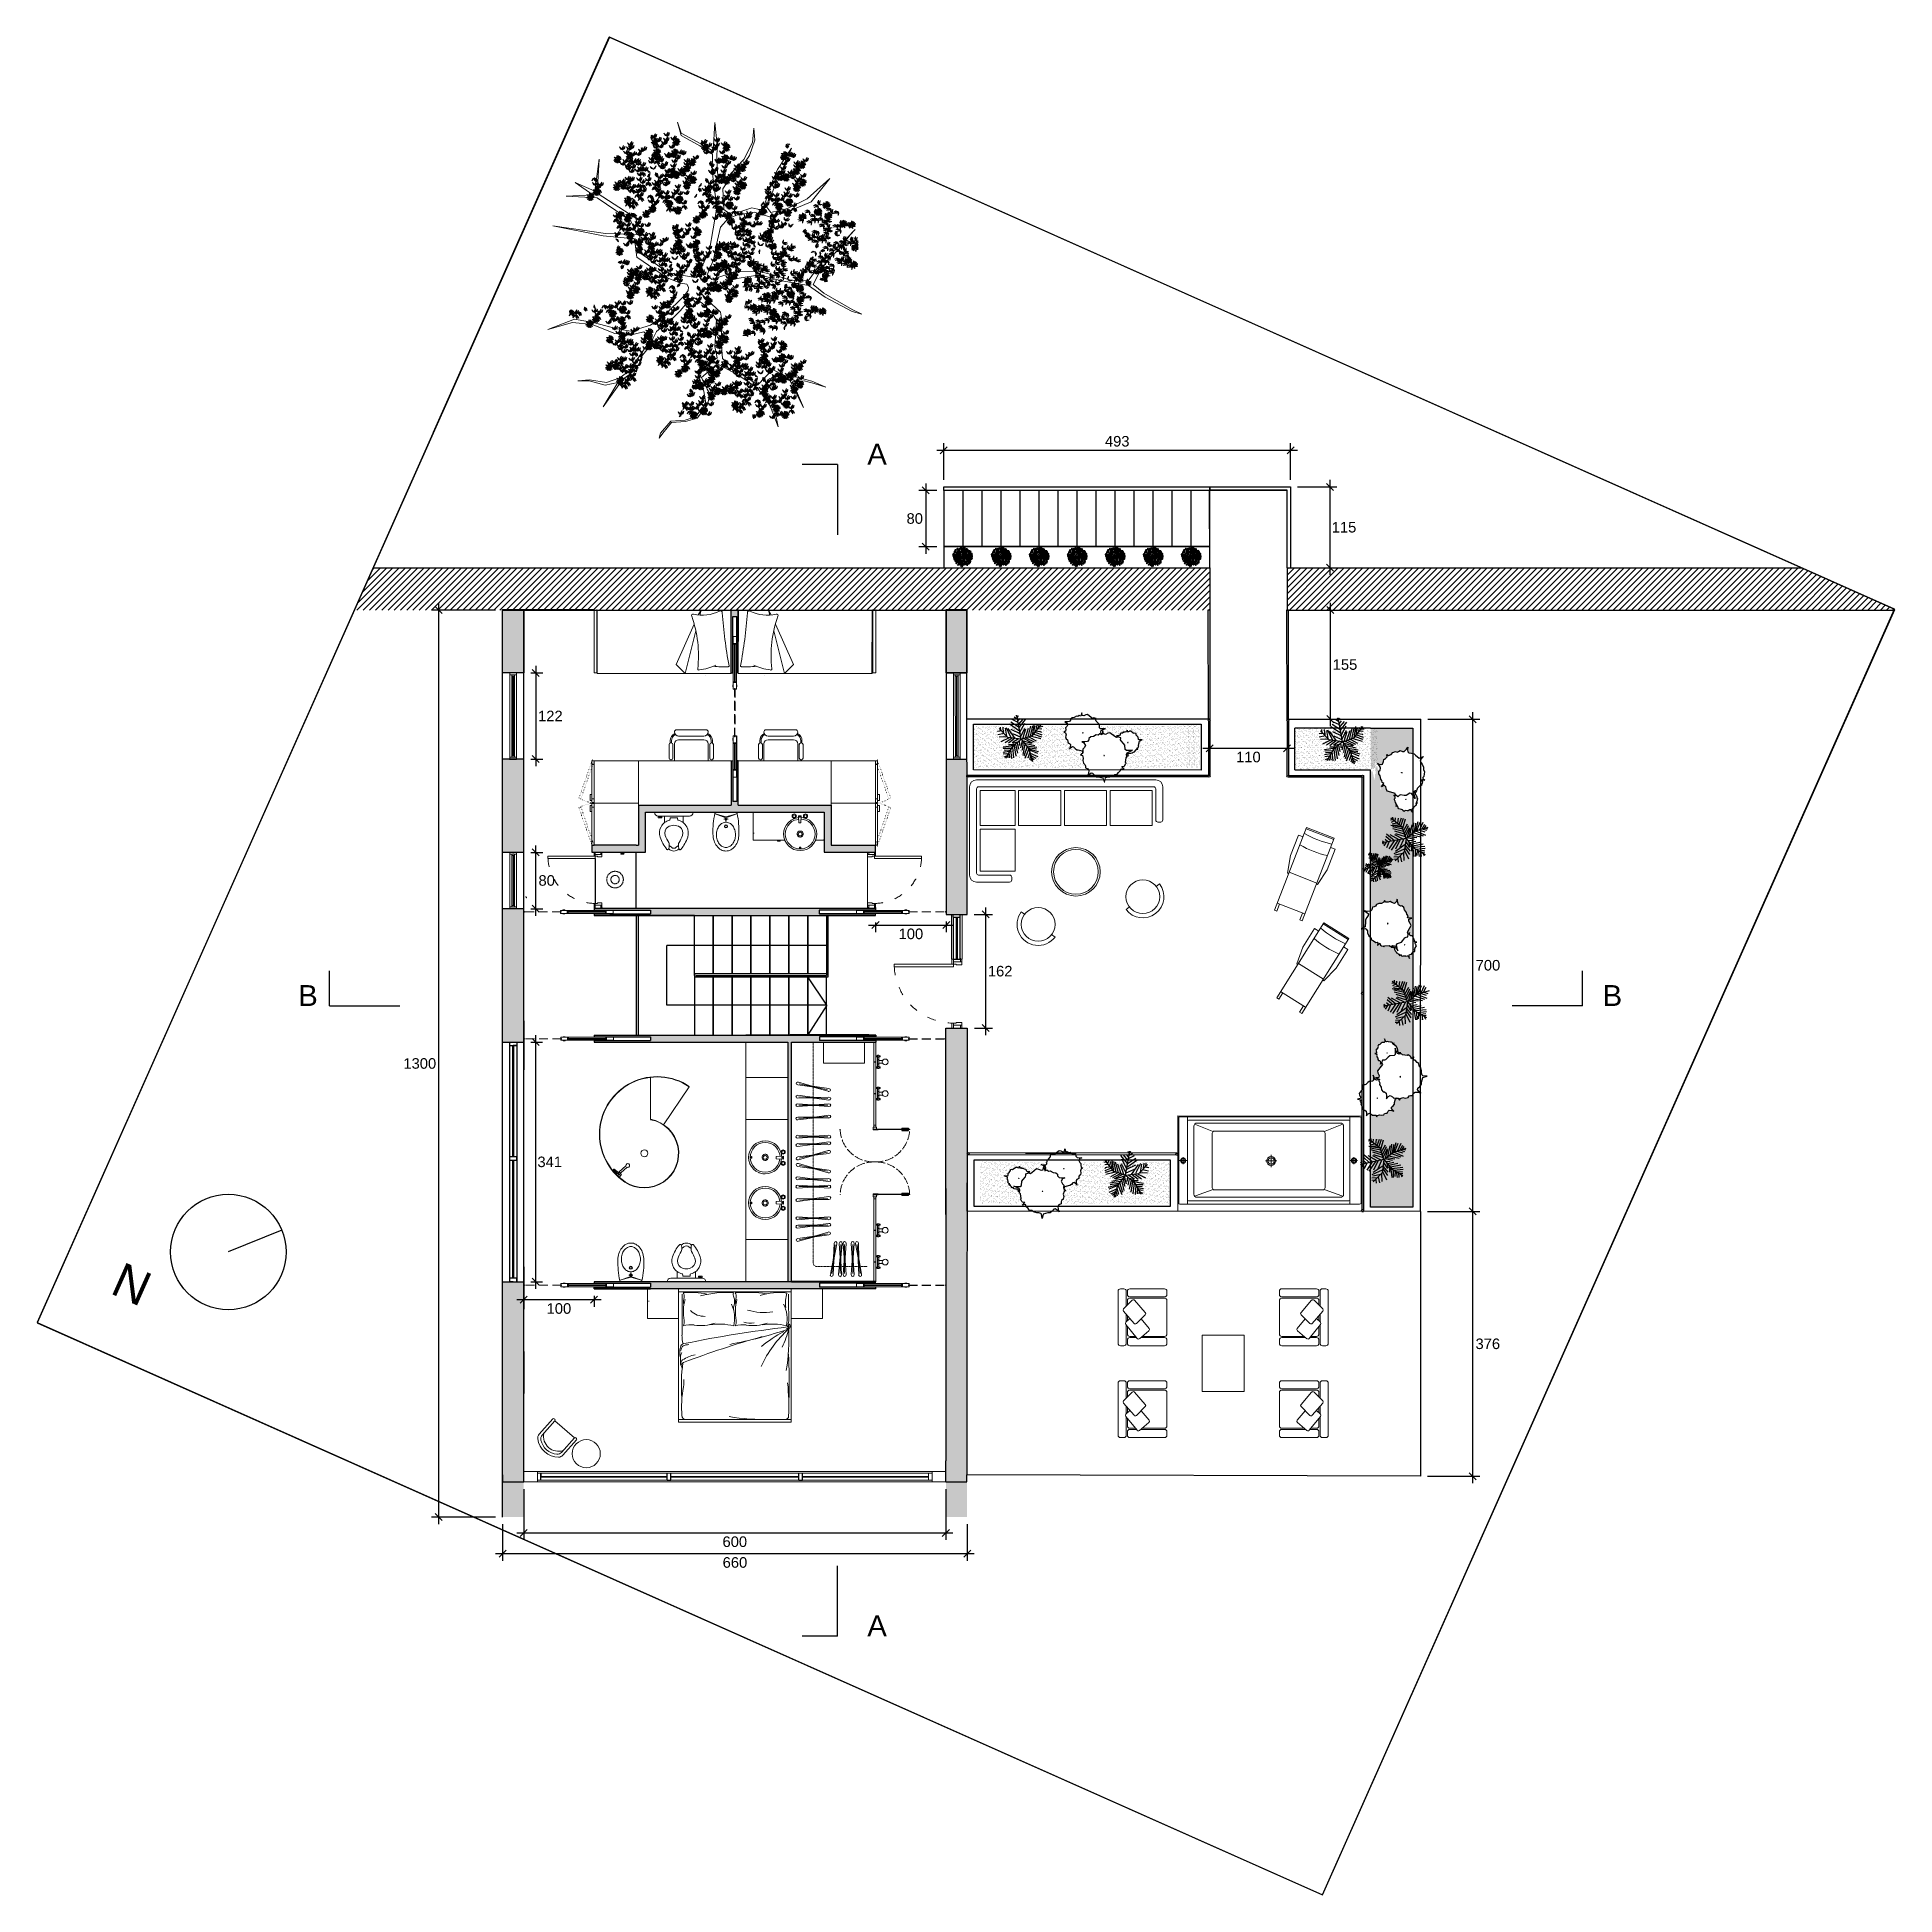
# Model space of a CAD drawing. Header units: inches. Extents: x -173 to 14008, y -3334 to 10368.
# Drawn here: x 11368 to 14008, y -1597 to 1044 of the extents above; entities that cross this region are included whole.
import ezdxf

# ---------------------------------------------------------------- set-up
doc = ezdxf.new("R2010")
doc.units = ezdxf.units.IN
doc.header["$MEASUREMENT"] = 0
for name, pattern in [('ACAD_ISO02W100', [15, 12, -3]), ('ACAD_ISO03W100', [30, 12, -18]), ('ACAD_ISO07W100', [3, 0, -3]), ('CENTER2', [1.125, 0.75, -0.125, 0.125, -0.125]), ('DOT2', [0.125, 0, -0.125]), ('TRATTEGGIATA', [19.05, 12.7, -6.35]), ('TRATTEGGIATA2', [9.525, 6.35, -3.175])]:
    doc.linetypes.add(name, pattern=pattern)
for name, color, linetype, lineweight in [('ARREDAMENTO', 8, 'Continuous', 18), ('INFISSI', 4, 'Continuous', 18), ('MURATURA_section_wall', 7, 'Continuous', 40), ('PAVIMENTAZIONE_flooring', 250, 'Continuous', 5), ('PORTE_finestre_doors_windows', 4, 'Continuous', 15), ('QUOTE', 6, 'Continuous', 9), ('SEZIONI_medie_small_section', 2, 'Continuous', 25)]:
    doc.layers.add(name, color=color, linetype=linetype, lineweight=lineweight)
for name, color, linetype in [('ARREDI_attrezzature', 7, 'Continuous'), ('ARREDI_INTERNI', 165, 'Continuous'), ('PROIEZIONI', 135, 'Continuous')]:
    doc.layers.add(name, color=color, linetype=linetype)
doc.layers.add('VERDE', color=7, linetype='Continuous', true_color=0x007a1f)
doc.styles.add('ARCH', font='txt')
doc.styles.get("Standard").update_dxf_attribs({"font": 'Arial.ttf'})
doc.dimstyles.get("Standard").update_dxf_attribs({"dimtxt": 15, "dimasz": 10, "dimexe": 10, "dimexo": 10, "dimgap": 5, "dimtad": 2, "dimtih": 1, "dimtoh": 1, "dimdec": 0, "dimzin": 0, "dimdsep": 46, "dimtxsty": 'Standard', "dimblk": 'OBLIQUE', "dimblk1": 'OBLIQUE', "dimblk2": 'OBLIQUE', "dimcen": 0.09, "dimdle": 10, "dimadec": 0, "dimazin": 0, "dimtfac": 1, "dimtdec": 0, "dimtofl": 0, "dimtmove": 0, "dimatfit": 3, "dimldrblk": 'OBLIQUE', "dimfxl": 1, "dimtolj": 1, "dimtzin": 0, "dimarcsym": 0})
pattern_1 = [(127.5, (-61536.969, -59468.6636), (-5.7804713, -0.18898007), [0, -4.56, 0, -5.1, 0, -4.875]), (97.5, (-61536.969, -59468.6636), (-8.4664382, 5.3093301), [0, -2.46, 0, -4.11, 0, -1.575]), (57.5, (-61536.969, -59472.3536), (-0.01697716, 9.34242559), [0, -1.5, 0, -5.4, 0, -7.05]), (47.5, (-61536.969, -59472.3536), (-2.6330267, 9.0183798), [0, -0.75, 0, -3.54, 0, -4.05])]
pattern_2 = [(45, (2779.2294, -12437.6133), (-4.4194174, 4.4194174), [])]

msp = doc.modelspace()

# ---------------------------------------------------------------- texts
for s, p in [('A', (12547.8, 436.2)), ('B', (11738.9, -333.4)), ('B', (13593.1, -333.4)), ('A', (12547.8, -1229.2))]:
    msp.add_text(s, height=29.7, rotation=360).set_placement(p)
at = {"insert": (11489.6, -696.4), "char_height": 49, "attachment_point": 1, "rotation": 336}
msp.add_mtext_dynamic_manual_height_columns('N', width=1.148, gutter_width=1, heights=[0], dxfattribs=at)

# ---------------------------------------------------------------- blocks, each defined once
blk = doc.blocks.new('15PTOI06')
for p, q in [((8, 8.5), (8, -8.5)), ((11.5, 5), (8, 5)), ((9, 2), (9.765178, 2)), ((9, -2), (9, 2)), ((23.431562, 2.5), (24.727861, 2.5)), ((24.931034, 1.327586), (24.062054, 2.5)), ((11.5, -5), (8, -5)), ((8.5, -8), (8, -8)), ((8, -8.5), (9, -8.5)), ((9, -6.5), (8.5, -6.5)), ((8.5, -6.5), (8.5, -8)), ((9.765178, -2), (9, -2)), ((9, -8.5), (9, -6.5)), ((23.431562, -2.5), (24.690476, -2.5)), ((24.931034, -1.327586), (24.062054, -2.5))]:
    blk.add_line(p, q)
for centre, radius, start, end in [((6, 8.5), 2, 0, 90), ((9.765178, 2.5), 0.5, 270, 346.116636), ((17.25, 0.65), 7.210062, 71.816347, 166.116636), ((19.118098, 0), 6.118098, 147.797266, 212.202734), ((17.25, 0.65), 4.210062, 71.816347, 142.891702), ((12, -13.75), 19.534695, 57.937508, 70.559965), ((12, -13.75), 22.534695, 51.265418, 70.559965), ((23.431562, 4.5), 2, 237.937508, 270), ((24.727861, 4.5), 2, 270, 314.939898), ((23.666667, 0), 1.833333, 313.602819, 46.397181), ((23.166667, 0), 3.833333, 313.602819, 46.397181), ((25.787408, 3.438228), 0.5, 314.939898, 51.265418), ((6, -8.5), 2, 270, 0), ((9.765178, -2.5), 0.5, 13.883364, 90), ((17.25, -0.65), 7.210062, 193.883364, 288.183653), ((17.25, -0.65), 4.210062, 217.108298, 288.183653), ((12, 13.75), 19.534695, 289.440035, 302.062492), ((12, 13.75), 22.534695, 289.440035, 308.665009), ((23.431562, -4.5), 2, 90, 122.062492), ((24.690476, -4.5), 2, 44.162471, 90), ((25.766527, -3.454957), 0.5, 308.665009, 44.162471)]:
    blk.add_arc(centre, radius, start, end)
at = {"style": 'ARCH'}
for tag, p, flags in [('ITEM', (0, -19.5), 3), ('ROOM_NUMBER', (0, -28.5), 1)]:
    blk.add_attdef(tag, p, '', height=6, dxfattribs=dict(at, flags=flags))
blk = doc.blocks.new('bidet')
at = {"layer": 'ARREDAMENTO'}
for p, q in [((18891.9, 11671), (18889.9, 11673.2)), ((18891.9, 11671), (18894.1, 11673)), ((18908, 11675.7), (18893.1, 11669.6)), ((18908.2, 11675.7), (18894, 11668.6)), ((18885.2, 11655.3), (18894, 11668.6)), ((18893.1, 11669.6), (18885.3, 11655.5)), ((18891.9, 11671), (18889.6, 11669)), ((18891.9, 11671), (18893.1, 11669.6))]:
    blk.add_line(p, q, dxfattribs=at)
for points in [[(18908.5, 11673.1), (18887.9, 11654.7, -0.353669), (18885.3, 11654.6, -0.060433), (18863.9, 11674.7, -0.07695), (18858.7, 11682.7, -0.086815), (18856.6, 11691, -0.105749), (18857.7, 11699.2, -0.125559), (18861.6, 11705, -0.125559), (18867.8, 11708.2, -0.105749), (18876.1, 11708.3, -0.086815), (18884, 11705.3, -0.07695), (18891.5, 11699.2, -0.060433), (18908.9, 11675.6, -0.353669)], [(18887, 11696.8, 0.075445), (18881.5, 11701.3, 0.085783), (18875.6, 11703.6, 0.10607), (18869.5, 11703.6, 0.126822), (18864.9, 11701.2, 0.126822), (18862.1, 11697, 0.10607), (18861.3, 11690.9, 0.085783), (18862.9, 11684.8, 0.075445), (18866.8, 11678.8, 0.075445), (18872.4, 11674.2, 0.085783), (18878.2, 11671.9, 0.10607), (18884.3, 11672, 0.126822), (18888.9, 11674.3, 0.126822), (18891.7, 11678.6, 0.10607), (18892.5, 11684.6, 0.085783), (18890.9, 11690.7, 0.075445)]]:
    blk.add_lwpolyline(points, format="xyb", close=True, dxfattribs=at)
for centre, radius in [((18884.9, 11678.8), 2.3), ((18884.9, 11678.8), 1.5), ((18891.9, 11671), 1.75)]:
    blk.add_circle(centre, radius, dxfattribs=at)
for centre, start, end in [((18908.3, 11674.7), 53.2036, 112.5022), ((18886.2, 11655.1), 150.8397, 210.1383)]:
    blk.add_arc(centre, 1, start, end, dxfattribs=at)
at = {"layer": 'ARREDAMENTO', "flags": 9}
blk.add_attdef('COPYRIGHT', (18899.5, 11662.4), '', height=0.0001, rotation=131.6709, dxfattribs=at)
blk = doc.blocks.new('lettomatrim')
at = {"layer": 'ARREDAMENTO'}
for p, q in [((14864.3, 12696.9), (14906.7, 12696.9)), ((14864.3, 12652.7), (14864.3, 12696.9)), ((14889.2, 12695.5), (14889.2, 12694.5)), ((14717, 12492.7), (14717, 12652.7)), ((14906.7, 12652.7), (14717, 12652.7)), ((14721.1, 12492.7), (14721.1, 12652.7)), ((14799.5, 12650), (14793.9, 12647.9)), ((14801.1, 12650.3), (14810.4, 12650.3)), ((14902.6, 12492.7), (14902.6, 12652.7)), ((14840.9, 12647.9), (14898.9, 12647.9)), ((14906.7, 12492.7), (14717, 12492.7)), ((14864.3, 12492.7), (14864.3, 12448.4)), ((14864.3, 12448.4), (14906.7, 12448.4))]:
    blk.add_line(p, q, dxfattribs=at)
for centre, radius, start, end in [((14801.1, 12645.6), 4.71, 90, 110.2459), ((14801.1, 12645.6), 4.71, 90, 110.2459), ((14801.9, 12645), 4.18, 30.7024, 90.9899), ((14816.3, 12617.7), 33.4, 77.1173, 103.0714), ((14809.8, 12640.2), 10.1, 52.2698, 93.3983), ((14818.1, 12640.2), 9.53, 39.4016, 85.3151), ((14822.3, 12643.9), 6.59, 11.6131, 77.1173), ((14725.8, 12643.2), 4.71, 90, 180), ((14739.2, 12504.6), 144, 78.6575, 95.361), ((14770.6, 12423.4), 225.4, 82.1235, 94.8247), ((14773.7, 12676.5), 31.4, 258.6575, 277.5253), ((14797.4, 12644.2), 4.71, 19.3276, 110.2459), ((13596.6, 12187.6), 1289.5, 15.592, 20.8132), ((14755.1, 12615.7), 59.4, 13.1349, 31.9888), ((14805.4, 12636.9), 22.1, 3.536, 24.9661), ((14841.7, 12588.2), 59.8, 90.7687, 102.911), ((13080, 12288.7), 1784.7, 6.728, 11.523), ((14859.6, 12656.8), 12.1, 243.0351, 279.6289), ((14822.9, 12636.1), 32.8, 350.6074, 17.6402), ((14914, 12621), 59.6, 170.6074, 199.6441), ((14873.7, 12573.7), 72.2, 75.74, 99.6289), ((14895.2, 12616.2), 27.7, 134.9902, 182.1705), ((14889, 12624.9), 20.8, 74.8012, 102.688), ((14896.4, 12652.2), 7.52, 254.8012, 305.6212), ((14801.2, 12634.1), 100.3, 347.5752, 6.8586), ((14775.1, 12594.8), 81.5, 345.4027, 9.6734), ((14764.7, 12585.8), 136.7, 355.318, 15.1075), ((15021.2, 12531.5), 300.3, 170.5168, 181.6934), ((15388.6, 12681.7), 570, 190.272, 199.0031), ((14864.7, 12621.1), 48, 257.0138, 294.882), ((14859.6, 12583), 12.1, 243.0351, 279.6289), ((14822.9, 12562.2), 32.8, 350.6074, 17.6402), ((14873.7, 12499.8), 72.2, 75.74, 99.6289), ((14879, 12566.9), 8.08, 67.1192, 110.9839), ((14888.4, 12589), 15.9, 247.1192, 294.2123), ((14889, 12551), 20.8, 74.8012, 102.688), ((14896.4, 12578.3), 7.52, 254.8012, 305.6212), ((14898.1, 12567.4), 7.75, 68.2876, 114.2123), ((14727.6, 12554.9), 174, 351.0586, 5.6905), ((14915.9, 12547), 61.5, 170.7499, 199.3428), ((14881.8, 12550.8), 24.2, 157.6175, 192.852), ((14950.9, 12531.6), 77.9, 162.7298, 189.568), ((14731, 12391), 158.5, 41.5468, 65.6167), ((14670.7, 12410.4), 198.2, 27.9144, 38.9624), ((14773, 12519.8), 83.6, 345.8991, 9.8562), ((14819.7, 12510.2), 81.8, 351.9854, 18.9708), ((14725.8, 12501.1), 4.71, 180, 270), ((14740.2, 12837.9), 341.7, 267.5735, 275.4873), ((14776.7, 13019.8), 524.4, 266.777, 274.3028), ((14837.3, 12778), 282.1, 260.4906, 272.5059), ((14881.7, 12623), 130.8, 243.6904, 255.8106), ((14853.2, 12497.9), 3.9, 206.0618, 343.6995), ((14854.1, 12499), 3.89, 175.5011, 247.3948), ((14865.7, 12544.5), 48.5, 254.1443, 274.9446), ((14854.3, 12498.2), 1.97, 191.8744, 320.6042), ((14863.5, 12546.3), 47.8, 258.7109, 296.6681), ((14896.8, 11196.1), 1300.4, 89.9104, 91.1885), ((14886.3, 12452.4), 48.6, 72.8009, 97.5389)]:
    blk.add_arc(centre, radius, start, end, dxfattribs=at)
blk = doc.blocks.new('SOL')
for p, q in [((-1.6476, -0.6048), (-1.6476, 0.0048)), ((-0.6316, 0.1064), (-0.9872, 0.0302)), ((-0.9872, 0.0302), (-0.9872, 0.0048)), ((-0.9618, -0.6048), (-0.9618, 0.0048)), ((-0.1744, 0.1064), (-0.6316, 0.1064)), ((-0.1744, 0.0048), (-0.1744, 0.1064)), ((0.0034, -0.6048), (0.0034, 0.0048)), ((-0.9872, -0.6302), (-0.9872, -0.6048)), ((-0.6316, -0.7064), (-0.9872, -0.6302)), ((-0.1744, -0.7064), (-0.6316, -0.7064)), ((-0.1744, -0.6048), (-0.1744, -0.7064))]:
    blk.add_line(p, q)
blk.add_lwpolyline([(-1.6476, -0.046), (-1.8, -0.046), (-1.8, 0.0048), (0.0288, 0.0048), (0.0288, -0.6048), (-1.8, -0.6048), (-1.8, -0.554), (-1.6476, -0.554)])
for centre in [(1.4512, -0.3), (1.7052, -0.3)]:
    blk.add_arc(centre, 1.829, 170.40687, 189.59313)
blk = doc.blocks.new('_Oblique')
at = {"color": 0, "linetype": 'ByBlock', "lineweight": -2}
blk.add_line((-0.5, -0.5), (0.5, 0.5), dxfattribs=at)
blk = doc.blocks.new('*D78')
at = {"layer": 'Defpoints', "color": 0, "transparency": 16777216}
for p in [(13149.5, 456.6), (12656.4, 404.5), (13149.5, 404.4)]:
    blk.add_point(p, dxfattribs=at)
at = {"layer": 'QUOTE', "color": 0, "lineweight": -2, "transparency": 16777216}
for p, q in [((12646.4, 456.6), (13159.5, 456.6)), ((12656.4, 414.5), (12656.4, 466.6)), ((13149.5, 414.4), (13149.5, 466.6))]:
    blk.add_line(p, q, dxfattribs=at)
at = {"layer": 'QUOTE', "color": 0, "lineweight": -2, "transparency": 16777216, "xscale": 10, "yscale": 10, "zscale": 10, "rotation": 180}
blk.add_blockref('_Oblique', (12656.4, 456.6), dxfattribs=at)
at = {"layer": 'QUOTE', "color": 0, "lineweight": -2, "transparency": 16777216, "xscale": 10, "yscale": 10, "zscale": 10}
blk.add_blockref('_Oblique', (13149.5, 456.6), dxfattribs=at)
at = {"layer": 'QUOTE', "color": 0, "transparency": 16777216, "insert": (12903, 469.2), "char_height": 15, "attachment_point": 5}
blk.add_mtext('\\A1;493', dxfattribs=at)
blk = doc.blocks.new('*D79')
at = {"layer": 'Defpoints', "color": 0, "transparency": 16777216}
for p in [(12656.5, 399.4), (12630.9, 319.4), (12656.5, 319.4)]:
    blk.add_point(p, dxfattribs=at)
at = {"layer": 'QUOTE', "color": 0, "lineweight": -2, "transparency": 16777216}
for p, q in [((12646.5, 399.4), (12620.9, 399.4)), ((12630.9, 409.4), (12630.9, 309.4)), ((12646.5, 319.4), (12620.9, 319.4))]:
    blk.add_line(p, q, dxfattribs=at)
at = {"layer": 'QUOTE', "color": 0, "lineweight": -2, "transparency": 16777216, "xscale": 10, "yscale": 10, "zscale": 10}
for p, rotation in [((12630.9, 399.4), 90), ((12630.9, 319.4), 270)]:
    blk.add_blockref('_Oblique', p, dxfattribs=dict(at, rotation=rotation))
at = {"layer": 'QUOTE', "color": 0, "transparency": 16777216, "insert": (12615.2, 359.4), "char_height": 15, "attachment_point": 5}
blk.add_mtext('\\A1;80', dxfattribs=at)
blk = doc.blocks.new('*D80')
at = {"layer": 'Defpoints', "color": 0, "transparency": 16777216}
for p in [(13149.4, 404.4), (13149.5, 289.6), (13205.4, 289.6)]:
    blk.add_point(p, dxfattribs=at)
at = {"layer": 'QUOTE', "color": 0, "lineweight": -2, "transparency": 16777216}
for p, q in [((13159.4, 404.4), (13215.4, 404.4)), ((13205.4, 414.4), (13205.4, 279.6)), ((13159.5, 289.6), (13215.4, 289.6))]:
    blk.add_line(p, q, dxfattribs=at)
at = {"layer": 'QUOTE', "color": 0, "lineweight": -2, "transparency": 16777216, "xscale": 10, "yscale": 10, "zscale": 10}
for p, rotation in [((13205.4, 404.4), 90), ((13205.4, 289.6), 270)]:
    blk.add_blockref('_Oblique', p, dxfattribs=dict(at, rotation=rotation))
at = {"layer": 'QUOTE', "color": 0, "transparency": 16777216, "insert": (13225.4, 347), "char_height": 15, "attachment_point": 5}
blk.add_mtext('\\A1;115', dxfattribs=at)
blk = doc.blocks.new('divanetto')
at = {"layer": 'ARREDAMENTO'}
for p, q in [((5862.5, 7448.2), (5862.5, 7399)), ((5870.6, 7451.6), (5865.9, 7451.6)), ((5874, 7448.2), (5874, 7414.3)), ((5875.8, 7448.2), (5875.8, 7416.3)), ((5926.6, 7451.6), (5879.2, 7451.6)), ((5930.1, 7448.2), (5930.1, 7399)), ((5931.8, 7448.2), (5931.8, 7399)), ((5935.3, 7451.6), (5939.9, 7451.6)), ((5943.4, 7448.2), (5943.4, 7399)), ((5883.8, 7425.9), (5872.5, 7412.5)), ((5887.1, 7426.2), (5900.7, 7415)), ((5906.6, 7420.8), (5894.1, 7408.4)), ((5927, 7405.8), (5909.7, 7420.9)), ((5865.9, 7395.5), (5870.6, 7395.5)), ((5872.9, 7409.2), (5892.7, 7393.2)), ((5874, 7408.3), (5874, 7399)), ((5875.8, 7406.9), (5875.8, 7399)), ((5879.2, 7395.5), (5889.8, 7395.5)), ((5894.2, 7405), (5911.6, 7389.9)), ((5895.8, 7393.4), (5901.1, 7399)), ((5897.8, 7395.5), (5905.1, 7395.5)), ((5914.7, 7390), (5927.1, 7402.4)), ((5920.3, 7395.5), (5926.6, 7395.5)), ((5939.9, 7395.5), (5935.3, 7395.5)), ((5862.5, 7390.3), (5862.5, 7385.7)), ((5865.9, 7393.8), (5892, 7393.8)), ((5865.9, 7382.2), (5939.9, 7382.2)), ((5896.2, 7393.8), (5907, 7393.8)), ((5918.6, 7393.8), (5939.9, 7393.8)), ((5943.4, 7390.3), (5943.4, 7385.7))]:
    blk.add_line(p, q, dxfattribs=at)
for centre, radius, start, end in [((5865.9, 7448.2), 3.47, 90, 180), ((5870.6, 7448.2), 3.47, 360, 90), ((5879.2, 7448.2), 3.47, 90, 180), ((5926.6, 7448.2), 3.47, 360, 90), ((5935.3, 7448.2), 3.47, 90, 180), ((5939.9, 7448.2), 3.47, 360, 90), ((5885.6, 7424.4), 2.31, 50.5877, 139.8027), ((5908.2, 7419.2), 2.31, 48.8652, 134.8526), ((5865.9, 7399), 3.47, 180, 270), ((5870.6, 7399), 3.47, 270, 360), ((5874.3, 7411), 2.31, 139.8027, 231.1451), ((5879.2, 7399), 3.47, 180, 270), ((5895.7, 7406.7), 2.31, 134.8526, 228.965), ((5926.6, 7399), 3.47, 270, 360), ((5925.5, 7404), 2.31, 315.0823, 48.8652), ((5935.3, 7399), 3.47, 180, 270), ((5939.9, 7399), 3.47, 270, 360), ((5865.9, 7390.3), 3.47, 90, 180), ((5865.9, 7385.7), 3.47, 180, 270), ((5894.1, 7395), 2.31, 231.1451, 316.0734), ((5913.1, 7391.6), 2.31, 228.965, 315.0823), ((5939.9, 7390.3), 3.47, 360, 90), ((5939.9, 7385.7), 3.47, 270, 360)]:
    blk.add_arc(centre, radius, start, end, dxfattribs=at)
blk = doc.blocks.new('*D81')
at = {"layer": 'Defpoints', "color": 0, "transparency": 16777216}
for p in [(12029.2, 229.4), (11938.3, -1059.9), (12029.4, -1059.9)]:
    blk.add_point(p, dxfattribs=at)
at = {"layer": 'QUOTE', "color": 0, "lineweight": -2, "transparency": 16777216}
for p, q in [((11938.3, 239.4), (11938.3, -1069.9)), ((12019.2, 229.4), (11928.3, 229.4)), ((12019.4, -1059.9), (11928.3, -1059.9))]:
    blk.add_line(p, q, dxfattribs=at)
at = {"layer": 'QUOTE', "color": 0, "lineweight": -2, "transparency": 16777216, "xscale": 10, "yscale": 10, "zscale": 10}
for p, rotation in [((11938.3, 229.4), 90), ((11938.3, -1059.9), 270)]:
    blk.add_blockref('_Oblique', p, dxfattribs=dict(at, rotation=rotation))
at = {"layer": 'QUOTE', "color": 0, "transparency": 16777216, "insert": (11911.6, -415.2), "char_height": 15, "attachment_point": 5}
blk.add_mtext('\\A1;1300', dxfattribs=at)
blk = doc.blocks.new('*D92')
at = {"layer": 'Defpoints', "color": 0, "transparency": 16777216}
for p in [(12029.4, -1059.9), (12689.8, -1059.9), (12689.8, -1111.9)]:
    blk.add_point(p, dxfattribs=at)
at = {"layer": 'QUOTE', "color": 0, "lineweight": -2, "transparency": 16777216}
for p, q in [((12029.4, -1069.9), (12029.4, -1121.9)), ((12689.8, -1069.9), (12689.8, -1121.9)), ((12019.4, -1111.9), (12699.8, -1111.9))]:
    blk.add_line(p, q, dxfattribs=at)
at = {"layer": 'QUOTE', "color": 0, "lineweight": -2, "transparency": 16777216, "xscale": 10, "yscale": 10, "zscale": 10, "rotation": 180}
blk.add_blockref('_Oblique', (12029.4, -1111.9), dxfattribs=at)
at = {"layer": 'QUOTE', "color": 0, "lineweight": -2, "transparency": 16777216, "xscale": 10, "yscale": 10, "zscale": 10}
blk.add_blockref('_Oblique', (12689.8, -1111.9), dxfattribs=at)
at = {"layer": 'QUOTE', "color": 0, "transparency": 16777216, "insert": (12359.6, -1124.5), "char_height": 15, "attachment_point": 5}
blk.add_mtext('\\A1;660', dxfattribs=at)
blk = doc.blocks.new('*D93')
at = {"layer": 'Defpoints', "color": 0, "transparency": 16777216}
for p in [(13334.6, -625.5), (13408.3, -625.5), (13334.3, -1001.9)]:
    blk.add_point(p, dxfattribs=at)
at = {"layer": 'QUOTE', "color": 0, "lineweight": -2, "transparency": 16777216}
for p, q in [((13344.6, -625.5), (13418.3, -625.5)), ((13408.3, -1011.9), (13408.3, -615.5)), ((13344.3, -1001.9), (13418.3, -1001.9))]:
    blk.add_line(p, q, dxfattribs=at)
at = {"layer": 'QUOTE', "color": 0, "lineweight": -2, "transparency": 16777216, "xscale": 10, "yscale": 10, "zscale": 10}
for p, rotation in [((13408.3, -625.5), 90), ((13408.3, -1001.9), 270)]:
    blk.add_blockref('_Oblique', p, dxfattribs=dict(at, rotation=rotation))
at = {"layer": 'QUOTE', "color": 0, "transparency": 16777216, "insert": (13429.8, -813.7), "char_height": 15, "attachment_point": 5}
blk.add_mtext('\\A1;376', dxfattribs=at)
blk = doc.blocks.new('*D94')
at = {"layer": 'Defpoints', "color": 0, "transparency": 16777216}
for p in [(13146.4, 229.4), (13206, 229.4), (13146.4, 74.3)]:
    blk.add_point(p, dxfattribs=at)
at = {"layer": 'QUOTE', "color": 0, "lineweight": -2, "transparency": 16777216}
for p, q in [((13206, 64.3), (13206, 239.4)), ((13156.4, 229.4), (13216, 229.4)), ((13156.4, 74.3), (13216, 74.3))]:
    blk.add_line(p, q, dxfattribs=at)
at = {"layer": 'QUOTE', "color": 0, "lineweight": -2, "transparency": 16777216, "xscale": 10, "yscale": 10, "zscale": 10}
for p, rotation in [((13206, 229.4), 90), ((13206, 74.3), 270)]:
    blk.add_blockref('_Oblique', p, dxfattribs=dict(at, rotation=rotation))
at = {"layer": 'QUOTE', "color": 0, "transparency": 16777216, "insert": (13226.8, 151.8), "char_height": 15, "attachment_point": 5}
blk.add_mtext('\\A1;155', dxfattribs=at)
blk = doc.blocks.new('*D95')
at = {"layer": 'Defpoints', "color": 0, "transparency": 16777216}
for p in [(13034.6, 33.1), (13144.3, 33), (13144.3, 33)]:
    blk.add_point(p, dxfattribs=at)
at = {"layer": 'QUOTE', "color": 0, "lineweight": -2, "transparency": 16777216}
for p, q in [((13024.6, 33), (13154.3, 33)), ((13034.6, 23.1), (13034.6, 23))]:
    blk.add_line(p, q, dxfattribs=at)
at = {"layer": 'QUOTE', "color": 0, "lineweight": -2, "transparency": 16777216, "xscale": 10, "yscale": 10, "zscale": 10, "rotation": 180}
blk.add_blockref('_Oblique', (13034.6, 33), dxfattribs=at)
at = {"layer": 'QUOTE', "color": 0, "lineweight": -2, "transparency": 16777216, "xscale": 10, "yscale": 10, "zscale": 10}
blk.add_blockref('_Oblique', (13144.3, 33), dxfattribs=at)
at = {"layer": 'QUOTE', "color": 0, "transparency": 16777216, "insert": (13089.5, 20.4), "char_height": 15, "attachment_point": 5}
blk.add_mtext('\\A1;110', dxfattribs=at)
blk = doc.blocks.new('*D96')
at = {"layer": 'Defpoints', "color": 0, "transparency": 16777216}
for p in [(13334.5, 74.2), (13408.4, 74.2), (13334.3, -625.5)]:
    blk.add_point(p, dxfattribs=at)
at = {"layer": 'QUOTE', "color": 0, "lineweight": -2, "transparency": 16777216}
for p, q in [((13408.4, -635.5), (13408.4, 84.2)), ((13344.5, 74.2), (13418.4, 74.2)), ((13344.3, -625.5), (13418.4, -625.5))]:
    blk.add_line(p, q, dxfattribs=at)
at = {"layer": 'QUOTE', "color": 0, "lineweight": -2, "transparency": 16777216, "xscale": 10, "yscale": 10, "zscale": 10}
for p, rotation in [((13408.4, 74.2), 90), ((13408.4, -625.5), 270)]:
    blk.add_blockref('_Oblique', p, dxfattribs=dict(at, rotation=rotation))
at = {"layer": 'QUOTE', "color": 0, "transparency": 16777216, "insert": (13430, -275.6), "char_height": 15, "attachment_point": 5}
blk.add_mtext('\\A1;700', dxfattribs=at)
blk = doc.blocks.new('*D97')
at = {"layer": 'Defpoints', "color": 0, "transparency": 16777216}
for p in [(12059.4, 140), (12059.4, 17.6), (12076.4, 17.6)]:
    blk.add_point(p, dxfattribs=at)
at = {"layer": 'QUOTE', "color": 0, "lineweight": -2, "transparency": 16777216}
for p, q in [((12069.4, 140), (12086.4, 140)), ((12076.4, 150), (12076.4, 7.6)), ((12069.4, 17.6), (12086.4, 17.6))]:
    blk.add_line(p, q, dxfattribs=at)
at = {"layer": 'QUOTE', "color": 0, "lineweight": -2, "transparency": 16777216, "xscale": 10, "yscale": 10, "zscale": 10}
for p, rotation in [((12076.4, 140), 90), ((12076.4, 17.6), 270)]:
    blk.add_blockref('_Oblique', p, dxfattribs=dict(at, rotation=rotation))
at = {"layer": 'QUOTE', "color": 0, "transparency": 16777216, "insert": (12097.2, 78.8), "char_height": 15, "attachment_point": 5}
blk.add_mtext('\\A1;122', dxfattribs=at)
blk = doc.blocks.new('*D98')
at = {"layer": 'Defpoints', "color": 0, "transparency": 16777216}
for p in [(12059.4, -115.1), (12059.5, -195.1), (12076.3, -195.1)]:
    blk.add_point(p, dxfattribs=at)
at = {"layer": 'QUOTE', "color": 0, "lineweight": -2, "transparency": 16777216}
for p, q in [((12076.3, -105.1), (12076.3, -205.1)), ((12069.4, -115.1), (12086.3, -115.1)), ((12069.5, -195.1), (12086.3, -195.1))]:
    blk.add_line(p, q, dxfattribs=at)
at = {"layer": 'QUOTE', "color": 0, "lineweight": -2, "transparency": 16777216, "xscale": 10, "yscale": 10, "zscale": 10}
for p, rotation in [((12076.3, -115.1), 90), ((12076.3, -195.1), 270)]:
    blk.add_blockref('_Oblique', p, dxfattribs=dict(at, rotation=rotation))
at = {"layer": 'QUOTE', "color": 0, "transparency": 16777216, "insert": (12092, -155.1), "char_height": 15, "attachment_point": 5}
blk.add_mtext('\\A1;80', dxfattribs=at)
blk = doc.blocks.new('*D99')
at = {"layer": 'Defpoints', "color": 0, "transparency": 16777216}
for p in [(12059.4, -384.8), (12059.4, -725.4), (12076.2, -725.4)]:
    blk.add_point(p, dxfattribs=at)
at = {"layer": 'QUOTE', "color": 0, "lineweight": -2, "transparency": 16777216}
for p, q in [((12069.4, -384.8), (12086.2, -384.8)), ((12076.2, -374.8), (12076.2, -735.4)), ((12069.4, -725.4), (12086.2, -725.4))]:
    blk.add_line(p, q, dxfattribs=at)
at = {"layer": 'QUOTE', "color": 0, "lineweight": -2, "transparency": 16777216, "xscale": 10, "yscale": 10, "zscale": 10}
for p, rotation in [((12076.2, -384.8), 90), ((12076.2, -725.4), 270)]:
    blk.add_blockref('_Oblique', p, dxfattribs=dict(at, rotation=rotation))
at = {"layer": 'QUOTE', "color": 0, "transparency": 16777216, "insert": (12096.3, -555.1), "char_height": 15, "attachment_point": 5}
blk.add_mtext('\\A1;341', dxfattribs=at)
blk = doc.blocks.new('*D100')
at = {"layer": 'Defpoints', "color": 0, "transparency": 16777216}
for p in [(12059.4, -735.4), (12159.4, -735.4), (12059.4, -750.9)]:
    blk.add_point(p, dxfattribs=at)
at = {"layer": 'QUOTE', "color": 0, "lineweight": -2, "transparency": 16777216}
for p, q in [((12169.4, -750.9), (12049.4, -750.9)), ((12059.4, -745.4), (12059.4, -760.9)), ((12159.4, -745.4), (12159.4, -760.9))]:
    blk.add_line(p, q, dxfattribs=at)
at = {"layer": 'QUOTE', "color": 0, "lineweight": -2, "transparency": 16777216, "xscale": 10, "yscale": 10, "zscale": 10, "rotation": 180}
blk.add_blockref('_Oblique', (12059.4, -750.9), dxfattribs=at)
at = {"layer": 'QUOTE', "color": 0, "lineweight": -2, "transparency": 16777216, "xscale": 10, "yscale": 10, "zscale": 10}
blk.add_blockref('_Oblique', (12159.4, -750.9), dxfattribs=at)
at = {"layer": 'QUOTE', "color": 0, "transparency": 16777216, "insert": (12109.4, -763.5), "char_height": 15, "attachment_point": 5}
blk.add_mtext('\\A1;100', dxfattribs=at)
blk = doc.blocks.new('*D101')
at = {"layer": 'Defpoints', "color": 0, "transparency": 16777216}
for p in [(12059.4, -1010), (12659.4, -1010), (12659.4, -1082.4)]:
    blk.add_point(p, dxfattribs=at)
at = {"layer": 'QUOTE', "color": 0, "lineweight": -2, "transparency": 16777216}
for p, q in [((12059.4, -1020), (12059.4, -1092.4)), ((12659.4, -1020), (12659.4, -1092.4)), ((12049.4, -1082.4), (12669.4, -1082.4))]:
    blk.add_line(p, q, dxfattribs=at)
at = {"layer": 'QUOTE', "color": 0, "lineweight": -2, "transparency": 16777216, "xscale": 10, "yscale": 10, "zscale": 10, "rotation": 180}
blk.add_blockref('_Oblique', (12059.4, -1082.4), dxfattribs=at)
at = {"layer": 'QUOTE', "color": 0, "lineweight": -2, "transparency": 16777216, "xscale": 10, "yscale": 10, "zscale": 10}
blk.add_blockref('_Oblique', (12659.4, -1082.4), dxfattribs=at)
at = {"layer": 'QUOTE', "color": 0, "transparency": 16777216, "insert": (12359.4, -1095), "char_height": 15, "attachment_point": 5}
blk.add_mtext('\\A1;600', dxfattribs=at)
blk = doc.blocks.new('*D102')
at = {"layer": 'Defpoints', "color": 0, "transparency": 16777216}
for p in [(12689.5, -203.2), (12689.9, -364.8), (12715.8, -364.8)]:
    blk.add_point(p, dxfattribs=at)
at = {"layer": 'QUOTE', "color": 0, "lineweight": -2, "transparency": 16777216}
for p, q in [((12699.5, -203.2), (12725.8, -203.2)), ((12715.8, -193.2), (12715.8, -374.8)), ((12699.9, -364.8), (12725.8, -364.8))]:
    blk.add_line(p, q, dxfattribs=at)
at = {"layer": 'QUOTE', "color": 0, "lineweight": -2, "transparency": 16777216, "xscale": 10, "yscale": 10, "zscale": 10}
for p, rotation in [((12715.8, -203.2), 90), ((12715.8, -364.8), 270)]:
    blk.add_blockref('_Oblique', p, dxfattribs=dict(at, rotation=rotation))
at = {"layer": 'QUOTE', "color": 0, "transparency": 16777216, "insert": (12736.6, -284), "char_height": 15, "attachment_point": 5}
blk.add_mtext('\\A1;162', dxfattribs=at)
blk = doc.blocks.new('*D103')
at = {"layer": 'Defpoints', "color": 0, "transparency": 16777216}
for p in [(12559.4, -204.9), (12659.9, -203.2), (12659.9, -218.4)]:
    blk.add_point(p, dxfattribs=at)
at = {"layer": 'QUOTE', "color": 0, "lineweight": -2, "transparency": 16777216}
for p, q in [((12549.4, -218.4), (12669.9, -218.4)), ((12559.4, -214.9), (12559.4, -228.4)), ((12659.9, -213.2), (12659.9, -228.4))]:
    blk.add_line(p, q, dxfattribs=at)
at = {"layer": 'QUOTE', "color": 0, "lineweight": -2, "transparency": 16777216, "xscale": 10, "yscale": 10, "zscale": 10, "rotation": 180}
blk.add_blockref('_Oblique', (12559.4, -218.4), dxfattribs=at)
at = {"layer": 'QUOTE', "color": 0, "lineweight": -2, "transparency": 16777216, "xscale": 10, "yscale": 10, "zscale": 10}
blk.add_blockref('_Oblique', (12659.9, -218.4), dxfattribs=at)
at = {"layer": 'QUOTE', "color": 0, "transparency": 16777216, "insert": (12609.7, -231), "char_height": 15, "attachment_point": 5}
blk.add_mtext('\\A1;100', dxfattribs=at)

# ---------------------------------------------------------------- dimensions: what is measured, and where the dimension line sits
at = {"layer": 'QUOTE'}
for base, p1, p2, picture, middle in [((13149.5, 456.6), (12656.4, 404.5), (13149.5, 404.4), '*D78', (12903, 469.2)), ((13144.3, 33), (13034.6, 33.1), (13144.3, 33), '*D95', (13089.5, 20.4)), ((12059.4, -750.9), (12159.4, -735.4), (12059.4, -735.4), '*D100', (12109.4, -763.5)), ((12659.4, -1082.4), (12059.4, -1010), (12659.4, -1010), '*D101', (12359.4, -1095)), ((12689.8, -1111.9), (12029.4, -1059.9), (12689.8, -1059.9), '*D92', (12359.6, -1124.5))]:
    dim = msp.add_linear_dim(base=base, p1=p1, p2=p2, dimstyle='Standard', dxfattribs=at)
    dim.commit()
    dim.dimension.update_dxf_attribs({"geometry": picture, "text_midpoint": middle})
for base, p1, p2, picture, middle in [((12630.9, 319.4), (12656.5, 399.4), (12656.5, 319.4), '*D79', (12615.2, 359.4)), ((13205.4, 289.6), (13149.4, 404.4), (13149.5, 289.6), '*D80', (13225.4, 347)), ((13206, 229.4), (13146.4, 74.3), (13146.4, 229.4), '*D94', (13226.8, 151.8)), ((12076.4, 17.6), (12059.4, 140), (12059.4, 17.6), '*D97', (12097.2, 78.8)), ((13408.4, 74.2), (13334.3, -625.5), (13334.5, 74.2), '*D96', (13430, -275.6)), ((12076.3, -195.1), (12059.4, -115.1), (12059.5, -195.1), '*D98', (12092, -155.1)), ((12715.8, -364.8), (12689.5, -203.2), (12689.9, -364.8), '*D102', (12736.6, -284)), ((12076.2, -725.4), (12059.4, -384.8), (12059.4, -725.4), '*D99', (12096.3, -555.1)), ((13408.3, -625.5), (13334.3, -1001.9), (13334.6, -625.5), '*D93', (13429.8, -813.7))]:
    dim = msp.add_linear_dim(base=base, p1=p1, p2=p2, angle=90, dimstyle='Standard', dxfattribs=at)
    dim.commit()
    dim.dimension.update_dxf_attribs({"geometry": picture, "text_midpoint": middle})
dim = msp.add_linear_dim(base=(11938.3, -1059.9), p1=(12029.2, 229.4), p2=(12029.4, -1059.9), angle=90, text='1300', dimstyle='Standard', dxfattribs=at)
dim.commit()
dim.dimension.update_dxf_attribs({"geometry": '*D81', "text_midpoint": (11911.6, -415.2)})
dim = msp.add_linear_dim(base=(12659.9, -218.4), p1=(12559.4, -204.9), p2=(12659.9, -203.2), text='100', dimstyle='Standard', dxfattribs=at)
dim.commit()
dim.dimension.update_dxf_attribs({"geometry": '*D103', "text_midpoint": (12609.7, -231)})

# ---------------------------------------------------------------- hatches: boundary and pattern name
h = msp.add_hatch()
h.set_pattern_fill('ANSI31', color=0, scale=50)
h.set_pattern_definition(pattern_2)
h.paths.add_polyline_path([(13034.5, 289.4), (11845.5, 289.4), (11818.8, 229.4), (12029.5, 229.4), (12291.5, 229.4), (12291.5, 229.4), (12301.5, 229.4), (12689.5, 229.4), (12690, 229.4), (13029.5, 229.4), (13029.5, 229.4), (13029.5, 229.6), (13034.5, 229.6)])
h = msp.add_hatch()
h.set_pattern_fill('ANSI31', color=0, scale=50)
h.set_pattern_definition(pattern_2)
h.paths.add_polyline_path([(13875.5, 289.4), (13144.5, 289.4), (13144.4, 229.6), (13149.5, 229.6), (13149.5, 229.4), (14007.7, 229.4), (14008.1, 230.4)])
h = msp.add_hatch(color=256)
h.dxf.hatch_style = 1
h.paths.add_polyline_path([(12059.4, 140), (12059.4, 230), (12029.4, 230), (12029.4, 140)])
h = msp.add_hatch(color=256)
h.dxf.hatch_style = 1
h.paths.add_polyline_path([(12364.4, 230), (12354.4, 230), (12354.4, 140), (12356.8, 140), (12356.8, 220), (12362.3, 220), (12362.3, 140), (12364.4, 140)])
h = msp.add_hatch(color=256)
h.dxf.hatch_style = 1
h.paths.add_polyline_path([(12659.9, 140), (12689.3, 140), (12689.3, 230), (12659.9, 230)])
h = msp.add_hatch(color=256)
h.dxf.hatch_style = 1
h.paths.add_polyline_path([(12059.4, 17.6), (12039.6, 17.6), (12039.6, 17.6), (12049.2, 17.6), (12049.2, 20.1), (12039.6, 20.1), (12039.6, 17.6), (12049.2, 17.6), (12049.2, 17.6), (12039.6, 17.6), (12029.4, 17.6), (12029.4, -115.1), (12039.7, -115.1), (12039.7, -115.1), (12039.7, -115.1), (12049.3, -115.1), (12059.4, -115.1)])
h.paths.add_polyline_path([(12059.4, -195.1), (12039.7, -195.1), (12039.7, -195.1), (12049.3, -195.1), (12049.3, -192.6), (12039.7, -192.6), (12039.7, -195.1), (12049.3, -195.1), (12049.3, -195.1), (12039.7, -195.1), (12029.4, -195.1), (12029.4, -384.8), (12059.4, -384.8)])
h = msp.add_hatch(color=256)
h.dxf.hatch_style = 1
h.paths.add_polyline_path([(12689.4, 17.6), (12659.9, 17.6), (12659.9, -203.2), (12689.5, -203.2)])
h.paths.add_polyline_path([(12479.9, -727.5), (12559.9, -727.5), (12559.9, -725.4), (12439.9, -725.4), (12159.4, -725.4), (12159.4, -727.5), (12239.4, -727.5), (12239.4, -733), (12159.4, -733), (12159.4, -735.4), (12239.4, -735.4), (12559.9, -735.4), (12559.9, -733), (12479.9, -733)])
h.paths.add_polyline_path([(12059.4, -725.4), (12029.4, -725.4), (12029.4, -980), (12029.4, -1000), (12029.4, -1060), (12059.4, -1060), (12059.4, -995)])
h = msp.add_hatch(color=256)
h.dxf.hatch_style = 1
h.paths.add_polyline_path([(12232.4, -57.9), (12486.4, -57.9), (12486.4, -104.9), (12486.4, -114.9), (12559.4, -114.9), (12559.4, -104.9), (12496.4, -104.9), (12496.4, -47.9), (12379.1, -47.9), (12364.4, -47.9), (12364.4, 15.1), (12362.2, 15.1), (12362.2, -42.8), (12356.7, -42.8), (12356.7, 15.1), (12354.4, 15.1), (12354.4, -47.9), (12222.4, -47.9), (12222.4, -104.9), (12219.4, -104.9), (12159.4, -104.9), (12156.4, -104.8), (12156.4, -114.8), (12222.4, -114.8), (12232.4, -114.8)])
h = msp.add_hatch(color=256)
h.dxf.hatch_style = 1
h.paths.add_polyline_path([(12559.4, -202.5), (12479.4, -202.5), (12479.4, -197), (12559.4, -197), (12559.4, -194.9), (12159.4, -194.9), (12159.4, -197), (12239.4, -197), (12239.4, -202.5), (12159.4, -202.5), (12159.4, -204.9), (12238.9, -204.9), (12559.4, -204.9)])
h = msp.add_hatch(color=256)
h.dxf.hatch_style = 1
h.paths.add_polyline_path([(12689.9, -364.8), (12659.4, -364.8), (12659.4, -630), (12659.4, -729.8), (12659.9, -729.8), (12659.9, -730.8), (12659.4, -980), (12659.4, -1060), (12689.4, -1060), (12689.4, -1000)])
h = msp.add_hatch(color=256)
h.dxf.hatch_style = 1
h.paths.add_polyline_path([(12479.9, -377.2), (12559.9, -377.2), (12559.9, -374.9), (12479.9, -374.9), (12438.2, -374.9), (12436.2, -374.9), (12379.9, -374.9), (12374.9, -374.9), (12159.4, -374.9), (12159.4, -377.2), (12239.4, -377.2), (12239.4, -382.7), (12159.4, -382.7), (12159.4, -384.9), (12434.9, -384.9), (12434.9, -725.4), (12439.9, -725.4), (12439.9, -384.9), (12559.9, -384.9), (12559.9, -382.7), (12479.9, -382.7)])
at = {"layer": 'PROIEZIONI', "true_color": 0x499c4e}
h = msp.add_hatch(dxfattribs=at)
h.set_pattern_fill('AR-SAND', color=95, scale=3, angle=90, style=0)
h.set_pattern_definition(pattern_1)
h.paths.add_polyline_path([(13286.9, -28.3), (13285.8, -25.5), (13284.8, -21.7), (13282.7, -19.7), (13278.5, -21.9), (13282.2, -17), (13280.6, -16.2), (13280.4, -17.4), (13277.9, -18.6), (13276.8, -20.3), (13277.5, -23.5), (13278.5, -26.8), (13276.8, -24.4), (13277.5, -10.9), (13272.5, 8), (13268.5, 5.4), (13263.5, 2.5), (13263.2, -23), (13263.2, -118.6), (13271, -124.8), (13271.1, -124.8), (13274.6, -135.3), (13275.7, -134.5), (13275.7, -134.3), (13275.8, -134.4), (13274.6, -135.3), (13280.4, -142), (13280.5, -142), (13280.5, -142.1), (13274.6, -135.3), (13272.9, -147.6), (13266.2, -154.3), (13263.2, -154.6), (13263.2, -198.3), (13264.8, -196.6), (13265.7, -193.1), (13268.3, -192.7), (13270.3, -191.7), (13271.4, -189.2), (13275.1, -187.6), (13278.6, -187.8), (13282, -185.9), (13282.8, -183.3), (13284.8, -185.7), (13288, -185.7), (13291, -184.8), (13293.4, -186.4), (13297.1, -187.6), (13300.1, -185.1), (13301.1, -181.8), (13301.9, -186.2), (13303, -189.7), (13305.7, -191.3), (13307.7, -191), (13310.5, -193.2), (13311.4, -196.9), (13314.4, -200.3), (13314.6, -203), (13316.6, -205.1), (13315.7, -207.9), (13321.9, -208.5), (13317.4, -210.1), (13317.4, -213), (13319.6, -216.4), (13320.8, -219), (13316.6, -226.6), (13315.5, -229.3), (13316.8, -231.1), (13316.8, -231.7), (13317.8, -230.8), (13318.3, -229.1), (13318.7, -231.3), (13319.3, -233.1), (13320.6, -233.9), (13321.7, -233.7), (13323, -234.8), (13323.2, -235.4), (13323.2, -109.7), (13322.6, -105.8), (13313.6, -95.4), (13308.2, -79.2), (13308, -79.1), (13308.1, -79.1), (13313.6, -95.4), (13315.2, -94.1), (13315.2, -93.9), (13315.4, -93.9), (13322.6, -88.2), (13323.2, -84.2), (13323.2, -52.7), (13322.5, -53.1), (13321.8, -54.1), (13322.2, -56.1), (13322.9, -58.2), (13321.8, -56.7), (13320.3, -54.6), (13319.1, -54.4), (13316.6, -56.1), (13315.1, -56), (13312.6, -55.7), (13311.7, -56), (13310.7, -56.9), (13308.9, -55.7), (13308.7, -54.6), (13307.3, -54.1), (13303.1, -53.1), (13302.6, -51.7), (13302.1, -49.8), (13301, -48.8), (13298.9, -49.9), (13300.8, -47.5), (13299.4, -46.8), (13299.3, -45.4), (13298.4, -44.4), (13298.2, -42.2), (13297.1, -40.5), (13297.2, -38.8), (13298, -38.1), (13298.3, -36.6), (13297.4, -35), (13296.1, -33.2), (13297.6, -34), (13299, -33.8), (13298.5, -33.5), (13298.1, -31.2), (13295.4, -30.2)])
h.paths.add_polyline_path([(13289.5, -126.5), (13289.5, -126.5), (13289.6, -126.5)], flags=16)
h.paths.add_polyline_path([(13263.2, 61.7), (13263.2, 26.9), (13264, -0.1), (13266.1, -0.1), (13268.9, -13.2), (13270.3, 4), (13270, -11.5), (13270.1, 13), (13277.4, 4.7), (13281.8, 16.9), (13283.2, 17.7), (13278.8, 22.3), (13283.2, 19), (13286, 20), (13286.7, 20.8), (13286.3, 23.9), (13288.8, 22.7), (13292.5, 24), (13294.7, 26.7), (13298.4, 28.3), (13301, 27.5), (13303, 28.3), (13305.1, 29.9), (13308.3, 28.2), (13311, 28.2), (13314.4, 31.4), (13316.2, 34.6), (13315.8, 30.9), (13316, 27.7), (13317.6, 26.4), (13321.2, 26.1), (13323.2, 25.5), (13323.2, 61.7)])
h = msp.add_hatch(dxfattribs=at)
h.set_pattern_fill('AR-SAND', color=95, scale=3, angle=90, style=0)
h.set_pattern_definition(pattern_1)
h.paths.add_polyline_path([(13301.5, -464.4), (13298.7, -465.2), (13297.3, -470.6), (13297.1, -472.9), (13295.2, -475.3), (13293.1, -477.3), (13292.7, -478.9), (13294.1, -481), (13296.2, -483.1), (13293.5, -482), (13289.8, -481.7), (13288.1, -483), (13286.8, -485.6), (13284.7, -485.6), (13283.1, -486.1), (13281.8, -487.9), (13278.7, -488.7), (13276, -488), (13273.1, -489), (13272, -491), (13270.8, -488.8), (13268.3, -488.4), (13265.8, -488.7), (13264.1, -487.1), (13263.2, -486.6), (13263.2, -619.4), (13323.2, -619.4), (13323.2, -459.5), (13322.7, -460.6), (13320.1, -460.6), (13318, -461.2), (13316.4, -463.4), (13312.5, -464.4), (13309.1, -463.6), (13305.5, -464.8), (13304.2, -467.3), (13302.6, -464.6)])
h.paths.add_polyline_path([(13275.6, -538.2), (13275.6, -538.2), (13275.6, -538.1)], flags=16)
h.paths.add_polyline_path([(13281.2, -248.5), (13278.7, -247.7), (13277.2, -246.9), (13276.2, -244), (13273.1, -247.6), (13273.3, -243.9), (13272.6, -242.9), (13270.5, -243.1), (13267.1, -240.6), (13264.5, -239.4), (13263.4, -236.1), (13263.2, -235.8), (13263.2, -440.5), (13266, -440.3), (13267.2, -438.9), (13267.2, -434.8), (13267, -431.9), (13268.3, -435.1), (13269.7, -438.1), (13271.6, -438.7), (13274.3, -438.2), (13275.2, -439), (13276, -437.4), (13270, -435.7), (13274.7, -434.9), (13275.2, -432.1), (13273.7, -428.4), (13272.9, -425.6), (13278.3, -418.9), (13279.9, -416.4), (13278.9, -414.4), (13279.1, -413.8), (13277.8, -414.5), (13277.1, -416.1), (13277.1, -413.8), (13276.8, -412), (13275.6, -411), (13274.6, -411), (13273.4, -409.6), (13273.3, -407.7), (13272.1, -405.8), (13272.2, -404.5), (13271.5, -403.2), (13272.1, -401.9), (13269.1, -401.1), (13271.5, -400.7), (13271.7, -399.3), (13270.9, -397.4), (13270.5, -396), (13273.3, -392.7), (13274.1, -391.4), (13273.5, -390.4), (13274.2, -388.4), (13275.5, -388.5), (13276.4, -388.2), (13278.2, -386.5), (13279.4, -385.4), (13282.4, -385.2), (13283.2, -384.3), (13283.2, -381.8), (13283.1, -379.9), (13283.8, -382), (13284.8, -383.8), (13285.9, -384.2), (13287.6, -383.9), (13288.4, -384.6), (13291.7, -385), (13292.3, -384.5), (13292.6, -384.9), (13293.8, -385.5), (13294.4, -386), (13294.7, -387.6), (13296.5, -386), (13296.1, -387.9), (13296.4, -388.4), (13297.4, -388.5), (13298.8, -390), (13300, -390.8), (13300.3, -392.6), (13301.3, -393.9), (13302, -396.1), (13301.8, -397.6), (13302.4, -399.1), (13302.9, -399.5), (13306, -399.9), (13302.9, -400.8), (13302.7, -401.6), (13303.6, -402), (13307, -401.4), (13308.6, -402.8), (13315.1, -403.6), (13316.4, -402.6), (13317, -403.4), (13319.3, -404.6), (13320.6, -405.6), (13321.1, -408.7), (13323.2, -407), (13323.2, -348.1), (13318, -340.3), (13319.8, -327.5), (13302.9, -330.6), (13303, -330.4), (13303.2, -330.6), (13319.8, -327.5), (13314.4, -311.3), (13314.3, -311.2), (13314.4, -311.2), (13319.8, -327.5), (13321.4, -326.2), (13323.2, -320.5), (13323.2, -257.3), (13322.3, -258.5), (13321.3, -259.7), (13318.4, -260.4), (13317.8, -261.4), (13318.2, -264), (13318.6, -265.7), (13317.5, -263.9), (13316.3, -262.2), (13315.1, -262), (13313.5, -262.6), (13312.6, -262), (13309.3, -262.2), (13308.7, -262.8), (13308.4, -262.5), (13307.1, -262.1), (13306.4, -261.7), (13305.9, -260.2), (13304.3, -262), (13304.4, -260.2), (13304.1, -259.7), (13303, -259.8), (13301.4, -258.5), (13300.1, -257.9), (13299.5, -256.3), (13298.2, -255.1), (13297.2, -253), (13297.1, -251.5), (13296.3, -250.2), (13295.7, -249.9), (13292.6, -250), (13295.5, -248.6), (13295.6, -247.7), (13294.6, -247.6), (13291.3, -248.8), (13289.5, -247.6), (13283, -247.9), (13281.9, -249.2)])

# ---------------------------------------------------------------- linework, layer by layer
for p, q in [((11931.1, 482.3), (12180.9, 1043.5)), ((12505.2, 436.2), (12455.2, 436.2)), ((12505.2, 436.2), (12505.2, 336.2)), ((12656.4, 404.5), (13034.4, 404.6)), ((12656.4, 399.5), (12656.4, 404.5)), ((12656.5, 399.4), (12656.5, 404.4)), ((12656.5, 404.4), (13034.5, 404.4)), ((12683.5, 399.5), (12656.4, 399.5)), ((12656.4, 399.5), (12656.5, 289.5)), ((12683.5, 399.4), (12656.5, 399.4)), ((12656.5, 399.4), (12656.5, 289.4)), ((13034.4, 399.6), (12670.5, 399.5)), ((13034.5, 399.4), (12670.5, 399.4)), ((12710.5, 399.5), (12683.5, 399.5)), ((12683.5, 399.5), (12683.5, 319.5)), ((12710.5, 399.4), (12683.5, 399.4)), ((12683.5, 399.4), (12683.5, 319.4)), ((12737.5, 399.5), (12710.5, 399.5)), ((12710.5, 399.5), (12710.5, 319.5)), ((12737.5, 399.4), (12710.5, 399.4)), ((12710.5, 399.4), (12710.5, 319.4)), ((12764.5, 399.5), (12737.5, 399.5)), ((12737.5, 399.5), (12737.5, 319.5)), ((12764.5, 399.4), (12737.5, 399.4)), ((12737.5, 399.4), (12737.5, 319.4)), ((12791.5, 399.5), (12764.5, 399.5)), ((12764.5, 399.5), (12764.5, 319.5)), ((12791.5, 399.4), (12764.5, 399.4)), ((12764.5, 399.4), (12764.5, 319.4)), ((12818.5, 399.5), (12791.5, 399.5)), ((12791.5, 399.5), (12791.5, 319.5)), ((12818.5, 399.4), (12791.5, 399.4)), ((12791.5, 399.4), (12791.5, 319.4)), ((12845.5, 399.5), (12818.5, 399.5)), ((12818.5, 399.5), (12818.5, 319.5)), ((12845.5, 399.4), (12818.5, 399.4)), ((12818.5, 399.4), (12818.5, 319.4)), ((12872.5, 399.5), (12845.5, 399.5)), ((12845.5, 399.5), (12845.5, 319.5)), ((12872.5, 399.4), (12845.5, 399.4)), ((12845.5, 399.4), (12845.5, 319.4)), ((12899.5, 399.5), (12872.5, 399.5)), ((12872.5, 399.5), (12872.5, 319.5)), ((12899.5, 399.4), (12872.5, 399.4)), ((12872.5, 399.4), (12872.5, 319.4)), ((12926.5, 399.5), (12899.5, 399.5)), ((12899.5, 399.5), (12899.5, 319.5)), ((12926.5, 399.4), (12899.5, 399.4)), ((12899.5, 399.4), (12899.5, 319.4)), ((12953.5, 399.5), (12926.5, 399.5)), ((12926.5, 399.5), (12926.5, 319.5)), ((12953.5, 399.4), (12926.5, 399.4)), ((12926.5, 399.4), (12926.5, 319.4)), ((12980.5, 399.5), (12953.5, 399.5)), ((12953.5, 399.5), (12953.5, 319.5)), ((12980.5, 399.4), (12953.5, 399.4)), ((12953.5, 399.4), (12953.5, 319.4)), ((13007.5, 399.5), (12980.5, 399.5)), ((12980.5, 399.5), (12980.5, 319.5)), ((13007.5, 399.4), (12980.5, 399.4)), ((12980.5, 399.4), (12980.5, 319.4)), ((13034.4, 399.6), (13007.5, 399.5)), ((13007.5, 399.5), (13007.5, 319.5)), ((13034.5, 399.4), (13007.5, 399.4)), ((13007.5, 399.4), (13007.5, 319.4)), ((13034.4, 404.6), (13034.4, 399.6)), ((13034.4, 404.6), (13144.4, 404.6)), ((13034.5, 404.4), (13034.5, 399.4)), ((13034.5, 404.4), (13144.5, 404.4)), ((13034.5, 289.6), (13034.4, 399.6)), ((13144.4, 399.6), (13034.4, 399.6)), ((13034.5, 289.4), (13034.5, 399.4)), ((13144.5, 399.4), (13034.5, 399.4)), ((13144.4, 404.6), (13149.4, 404.6)), ((13144.5, 404.4), (13149.5, 404.4)), ((13144.5, 289.6), (13144.4, 399.6)), ((13144.5, 289.4), (13144.5, 399.4)), ((13149.4, 404.6), (13149.5, 289.6)), ((13149.5, 404.4), (13149.5, 289.4)), ((13034.5, 319.6), (12656.5, 319.5)), ((13034.5, 319.4), (12656.5, 319.4)), ((13034.5, 289.6), (13034.5, 319.6)), ((13034.5, 289.4), (13034.5, 319.4)), ((11845.3, 289.4), (13034.5, 289.4)), ((11979.5, 289.4), (13034.5, 289.4)), ((12656.5, 289.4), (13034.5, 289.4)), ((13034.5, 289.4), (13034.5, 229.6)), ((13144.5, 289.6), (13144.4, 229.4)), ((13144.5, 289.4), (13144.5, 289.4)), ((13144.5, 289.4), (13410.5, 289.4)), ((13144.5, 289.4), (13875.5, 289.4)), ((12029.4, -980), (12029.4, 230)), ((12029.5, 229.4), (12689.5, 229.4)), ((12059.4, -1010), (12059.4, 230)), ((12059.4, 230), (12159.4, 230)), ((12354.4, 140), (12354.4, 230)), ((12354.4, 140), (12354.4, 230)), ((12364.4, 140), (12364.4, 230)), ((12659.9, 230), (12659.9, 225)), ((12689.5, -203.2), (12689.3, 230.3)), ((13034.5, 229.6), (13034.6, 74.3)), ((13144.4, 74.3), (13144.3, 229.6)), ((13144.4, 229.4), (14007.7, 229.4)), ((12660, 140), (12689.3, 140)), ((13034.6, 74.3), (12689.4, 74.3)), ((13155.7, 2.2), (13155.7, 61.7)), ((13334.3, -625.5), (13334.5, 74.2)), ((12059.4, 17.6), (12029.4, 17.6)), ((12354.4, 15.1), (12354.4, -47.9)), ((12364.4, -47.9), (12364.4, 15.1)), ((12659.9, 17.6), (12689.4, 17.6)), ((13263.2, -619.4), (13263.2, 2.2)), ((12222.4, -47.9), (12354.4, -47.9)), ((12222.4, -47.9), (12222.4, -104.9)), ((12364.4, -47.9), (12496.4, -47.9)), ((12379.1, -47.9), (12496.4, -47.9)), ((12496.4, -47.9), (12496.4, -104.9)), ((12219.4, -104.9), (12159.4, -104.9)), ((12219.4, -104.9), (12222.4, -104.9)), ((12496.4, -104.9), (12559.4, -104.9)), ((12059.4, -115.1), (12029.4, -115.1)), ((12043.9, -115.1), (12044.9, -115.1)), ((12219.4, -194.9), (12219.4, -114.9)), ((12059.5, -195.1), (12029.5, -195.1)), ((12159.4, -193.3), (12159.4, -197)), ((12559.4, -194.9), (12159.4, -194.9)), ((12159.4, -202.5), (12159.4, -204.9)), ((12159.4, -204.9), (12559.4, -204.9)), ((12159.4, -204.9), (12238.9, -204.9)), ((12559.4, -204.9), (12479.9, -204.9)), ((12548.2, -193.3), (12548.2, -194.9)), ((12263, -332.4), (12263, -247.4)), ((12489.9, -247.4), (12263, -247.4)), ((11783.4, -333.4), (11783.4, -283.4)), ((13564.4, -333.4), (13564.4, -283.4)), ((12490, -332.1), (12463, -291.9)), ((11783.4, -333.4), (11883.4, -333.4)), ((12489.9, -332.4), (12263, -332.4)), ((12490, -332.1), (12463, -374.6)), ((13564.4, -333.4), (13464.4, -333.4)), ((12059.4, -354.3), (12059.4, -384.3)), ((12659.4, -364.8), (12689.9, -364.8)), ((12689.9, -364.8), (12689.4, -1000)), ((12029.4, -384.8), (12059.4, -384.8)), ((12059.4, -384.3), (12059.4, -424.3)), ((12159.4, -374.9), (12559.9, -374.9)), ((12159.4, -374.9), (12239.4, -374.9)), ((12159.4, -382.7), (12159.4, -384.9)), ((12159.4, -384.9), (12434.9, -384.9)), ((12221.9, -374.9), (12301.9, -374.9)), ((12439.9, -374.9), (12379.9, -374.9)), ((12379.9, -374.9), (12439.9, -374.9)), ((12434.9, -384.9), (12434.9, -725.4)), ((12559.9, -374.9), (12439.9, -374.9)), ((12559.9, -374.9), (12439.9, -374.9)), ((12439.9, -374.9), (12559.9, -374.9)), ((12439.9, -384.9), (12559.9, -384.9)), ((12439.9, -725.4), (12439.9, -384.9)), ((12559.9, -374.9), (12479.9, -374.9)), ((12559.9, -377.2), (12559.9, -374.9)), ((12559.9, -374.9), (12559.9, -377.2)), ((12559.9, -382.7), (12559.9, -384.9)), ((12509.1, -509.2), (12509.1, -508.7)), ((12509.1, -601), (12509.1, -601.5)), ((12659.4, -592.9), (12659.4, -980)), ((13334.3, -625.5), (12689.7, -625)), ((13334.3, -625.5), (13334.3, -1001.9)), ((11715.4, -652), (11639.4, -683.1)), ((12059.4, -704.4), (12059.4, -764.4)), ((12029.4, -725.4), (12059.4, -725.4)), ((12559.9, -725.4), (12159.4, -725.4)), ((12159.4, -735.4), (12159.4, -733)), ((12559.9, -735.4), (12159.4, -735.4)), ((12159.4, -735.4), (12239.4, -735.4)), ((12456.2, -735.4), (12262.8, -735.4)), ((12559.9, -735.4), (12559.9, -733)), ((12059.4, -824.4), (12059.4, -884.4)), ((12029.4, -1059.9), (12029.4, -980)), ((12029.4, -1000), (12029.4, -1010)), ((12659.4, -1010), (12659.4, -980)), ((12689.4, -1010), (12689.4, -1000)), ((13334.3, -1001.9), (12689.4, -1000)), ((12029.4, -1010), (12059.4, -1010)), ((12659.4, -1010), (12689.4, -1010)), ((12505.2, -1229.2), (12505.2, -1129.2)), ((12505.2, -1229.2), (12455.2, -1229.2))]:
    msp.add_line(p, q)
at = {"color": 4, "linetype": 'ByBlock'}
for p, q in [((12356.8, 140), (12356.8, 220)), ((12356.8, 220), (12362.3, 220)), ((12362.3, 140), (12362.3, 220)), ((12356.7, 15.1), (12356.7, -42.8)), ((12362.2, 15.1), (12362.2, -42.8)), ((12362.2, -42.8), (12356.7, -42.8)), ((12159.4, -725.4), (12159.4, -727.5)), ((12159.4, -727.5), (12239.4, -727.5)), ((12159.4, -733), (12239.4, -733)), ((12239.4, -727.5), (12239.4, -733)), ((12559.9, -727.5), (12479.9, -727.5)), ((12479.9, -727.5), (12479.9, -733)), ((12559.9, -733), (12479.9, -733))]:
    msp.add_line(p, q, dxfattribs=at)
at = {"ltscale": 0.1}
for p, q in [((12554.9, 139.2), (12555, 229.2)), ((12362.2, 15.1), (12362.2, 50.4))]:
    msp.add_line(p, q, dxfattribs=at)
at = {"linetype": 'ByBlock'}
for p, q in [((13032.5, 229.6), (13034.5, 229.6)), ((13032.6, 74.3), (13032.5, 229.6)), ((13144.4, 229.6), (13146.3, 229.6)), ((13146.4, 74.3), (13146.3, 229.6)), ((13032.6, 74.3), (13034.6, 74.3)), ((13032.6, 71.9), (13032.6, -5.7)), ((13034.6, 71.9), (13034.6, -5.7)), ((13144.4, 71.8), (13144.3, -5.8)), ((13144.4, 74.3), (13334.5, 74.2)), ((13144.4, 74.3), (13144.4, 73.8)), ((13146.4, 74.3), (13146.4, 73.8)), ((13146.4, 71.8), (13146.4, -5.7)), ((13263.2, 61.7), (13155.7, 61.7)), ((12364.4, 15.1), (12362.2, 15.1)), ((13155.7, 2.2), (13263.2, 2.2)), ((13032.6, -5.7), (12689.4, -5.9)), ((12689.4, -7.9), (12689.4, -5.9)), ((13032.6, -7.7), (12689.4, -7.9)), ((13032.6, -5.7), (13032.6, -5.7)), ((13032.6, -5.7), (13032.6, -5.7)), ((13032.6, -5.7), (13032.6, -5.7)), ((13032.6, -7.7), (13032.6, -7.7)), ((13032.6, -7.7), (13032.6, -7.7)), ((13144.3, -7.7), (13144.3, -7.7)), ((13146.4, -5.7), (13250.9, -5.8)), ((13146.4, -7.7), (13250.9, -7.7)), ((13250.9, -7.7), (13250.9, -314.4)), ((13252.9, -7.8), (13252.9, -314.4)), ((12232.4, -114.8), (12232.4, -57.9)), ((12232.4, -57.9), (12486.4, -57.9)), ((12486.4, -57.9), (12486.4, -104.9)), ((12156.4, -104.8), (12159.4, -104.8)), ((12156.4, -104.8), (12156.4, -114.8)), ((12486.4, -104.9), (12486.4, -114.9)), ((12559.4, -114.9), (12559.4, -104.8)), ((12156.4, -114.8), (12222.4, -114.8)), ((12161, -123.7), (12161.1, -187.7)), ((12222.4, -114.8), (12232.4, -114.8)), ((12486.4, -114.9), (12559.4, -114.9)), ((12159.4, -197), (12239.4, -197)), ((12159.4, -202.5), (12239.4, -202.5)), ((12219.4, -204.9), (12219.4, -374.9)), ((12239.4, -197), (12239.4, -202.5)), ((12559.4, -197), (12479.4, -197)), ((12479.4, -197), (12479.4, -202.5)), ((12559.4, -202.5), (12479.4, -202.5)), ((12491.9, -291.9), (12491.9, -204.9)), ((12559.4, -193.3), (12559.4, -194.9)), ((12559.4, -194.9), (12559.4, -197)), ((12659.9, -203.2), (12689.5, -203.2)), ((12489.9, -287.9), (12301.9, -287.9)), ((12301.9, -287.9), (12301.9, -289.9)), ((12301.9, -289.9), (12301.9, -291.9)), ((12303.9, -289.9), (12489.9, -289.9)), ((12301.9, -291.9), (12489.9, -291.9)), ((12489.9, -291.9), (12491.9, -291.9)), ((13250.9, -316.4), (13250.9, -623)), ((13252.9, -316.4), (13252.9, -623.1)), ((12159.4, -374.9), (12159.4, -377.2)), ((12159.4, -377.2), (12239.4, -377.2)), ((12159.4, -382.7), (12239.4, -382.7)), ((12228.8, -374.9), (12228.8, -374.9)), ((12239.4, -377.2), (12239.4, -382.7)), ((12434.9, -374.9), (12374.9, -374.9)), ((12559.9, -377.2), (12479.9, -377.2)), ((12479.9, -377.2), (12479.9, -382.7)), ((12559.9, -382.7), (12479.9, -382.7)), ((12434.9, -434.9), (12434.9, -494.9)), ((12987.7, -542.5), (12691.2, -542.2)), ((12987.7, -545.3), (12691.2, -545.1)), ((12434.9, -554.9), (12434.9, -614.9)), ((12689.7, -625), (12689.7, -585)), ((12434.9, -614.9), (12434.9, -674.9)), ((13250.9, -625.4), (13252.9, -625.4))]:
    msp.add_line(p, q, dxfattribs=at)
at = {"color": 4}
for p, q in [((12354.4, 140), (12356.8, 140)), ((12364.4, 140), (12362.3, 140)), ((12670, 140), (12660, 140)), ((12670, 140), (12675, 140)), ((12675.5, 140), (12674.5, 140)), ((12039.3, 17.6), (12049.3, 17.6)), ((12044.3, 17.6), (12043.8, 17.6)), ((12680, 17.6), (12670, 17.6)), ((12675, 17.6), (12675.5, 17.6)), ((12044.4, -184.8), (12043.9, -184.8)), ((12170.6, -193.3), (12170.6, -194.9)), ((12221.9, -204.9), (12181.9, -204.9)), ((12301.9, -204.9), (12221.9, -204.9)), ((12221.9, -204.9), (12221.9, -374.9)), ((12328.7, -204.9), (12328.7, -287.9)), ((12355.6, -204.9), (12355.6, -287.9)), ((12382.4, -204.9), (12382.4, -287.9)), ((12436.2, -204.9), (12436.2, -287.9)), ((12463, -204.9), (12463, -287.9)), ((12669.9, -207.2), (12669.9, -203.2)), ((12669.9, -207.2), (12679.9, -207.2)), ((12669.9, -207.2), (12670, -266.8)), ((12674.4, -266.8), (12674.4, -207.2)), ((12674.9, -207.2), (12675.4, -207.2)), ((12675.4, -207.2), (12675.4, -266.8)), ((12679.9, -266.8), (12679.9, -203.2)), ((12669.9, -266.8), (12679.9, -266.8)), ((12679.9, -265.5), (12679.9, -266.8)), ((12328.7, -374.9), (12328.7, -291.9)), ((12355.6, -374.9), (12355.6, -291.9)), ((12382.4, -374.9), (12382.4, -291.9)), ((12436.2, -374.9), (12436.2, -291.9)), ((12463, -374.9), (12463, -291.9)), ((12489.9, -374.9), (12489.9, -291.9)), ((12039.4, -725.4), (12039.4, -384.8)), ((12039.4, -389.8), (12049.4, -389.8)), ((12043.9, -547.9), (12043.9, -389.8)), ((12049.4, -389.8), (12044.4, -389.8)), ((12044.9, -389.8), (12044.9, -547.9)), ((12049.4, -384.8), (12049.4, -725.4)), ((12181.9, -374.9), (12221.9, -374.9)), ((12049.4, -547.9), (12039.4, -547.9)), ((12049.4, -552.9), (12039.4, -552.9)), ((12043.9, -720.4), (12043.9, -552.9)), ((12044.9, -552.9), (12044.9, -720.4)), ((12049.4, -552.9), (12049.4, -547.9)), ((12049.4, -720.4), (12039.4, -720.4)), ((12044.4, -725.4), (12039.4, -725.4)), ((12044.4, -720.4), (12043.4, -720.4)), ((12049.4, -725.4), (12049.4, -720.4)), ((12181.9, -735.4), (12221.9, -735.4)), ((12559.9, -735.4), (12559.9, -734.4)), ((12083.9, -1007.5), (12083.9, -997.5)), ((12083.9, -997.5), (12083.9, -1002.5)), ((12083.9, -1002), (12263.4, -1002)), ((12263.4, -1003), (12083.9, -1003)), ((12263.4, -1007.5), (12263.4, -997.5)), ((12268.4, -1007.5), (12268.4, -997.5)), ((12268.4, -1002), (12450.4, -1002)), ((12450.4, -1003), (12268.4, -1003)), ((12450.4, -1007.5), (12450.4, -997.5)), ((12455.4, -1007.5), (12455.4, -997.5)), ((12263.4, -1007.5), (12268.4, -1007.5)), ((12450.4, -1007.5), (12455.4, -1007.5))]:
    msp.add_line(p, q, dxfattribs=at)
at = {"color": 4, "linetype": 'TRATTEGGIATA2', "ltscale": 2}
for p, q in [((12359.5, 117.8), (12359.5, 65.8)), ((12359.5, 49.4), (12359.5, 117.8)), ((12606.4, -380), (12658.4, -380)), ((12606.4, -730.3), (12658.9, -730.3))]:
    msp.add_line(p, q, dxfattribs=at)
at = {"linetype": 'ACAD_ISO07W100'}
msp.add_line((12156.4, -104.8), (12159.1, -103.9), dxfattribs=at)
at = {"color": 0}
msp.add_line((12559.9, -725.4), (12551.4, -725.4), dxfattribs=at)
for points in [[(11367.7, -783.7), (13194.9, -1596.9), (14008.1, 230.4), (12180.9, 1043.5)], [(11367.8, -783.4), (13194.9, -1596.9), (14008.4, 230.2), (12181.3, 1043.7)], [(12029.4, 230), (12059.4, 230), (12059.4, 140), (12029.4, 140)], [(12659.9, 230), (12689.3, 230), (12689.3, 140), (12659.9, 140)]]:
    msp.add_lwpolyline(points, close=True)
for points in [[(12659.9, 230), (12659.9, -203.2)], [(13263.2, 61.7), (13323.2, 61.7), (13323.2, -619.4), (13263.2, -619.4), (13263.2, 2.2)], [(13263.2, 61.7), (13323.2, 61.7), (13323.2, -619.4), (13263.2, -619.4), (13263.2, 2.2)], [(12659.4, -630), (12659.4, -364.8)]]:
    msp.add_lwpolyline(points)
at = {"linetype": 'ByBlock'}
for points in [[(12698.9, 67.4), (13022.1, 67.3), (13022.1, 2), (12698.9, 2.1)], [(12978.8, -552.7), (12699.1, -552.7), (12699.1, -618), (12978.8, -618)]]:
    msp.add_lwpolyline(points, close=True, dxfattribs=at)
at = {"color": 4}
for points in [[(12301.9, -289.9), (12301.9, -204.9), (12328.7, -204.9), (12328.7, -287.9)], [(12328.7, -287.9), (12328.7, -204.9), (12355.6, -204.9), (12355.6, -287.9)], [(12355.6, -287.9), (12355.6, -204.9), (12382.4, -204.9), (12382.4, -287.9)], [(12382.4, -287.9), (12382.4, -204.9), (12409.3, -204.9), (12409.3, -287.9)], [(12409.3, -287.9), (12409.3, -204.9), (12436.2, -204.9), (12436.2, -287.9)], [(12436.2, -287.9), (12436.2, -204.9), (12463, -204.9), (12463, -287.9)], [(12463, -287.9), (12463, -204.9), (12489.9, -204.9), (12489.9, -289.9)], [(12301.9, -289.9), (12301.9, -374.9), (12328.7, -374.9), (12328.7, -291.9)], [(12328.7, -291.9), (12328.7, -374.9), (12355.6, -374.9), (12355.6, -291.9)], [(12355.6, -291.9), (12355.6, -374.9), (12382.4, -374.9), (12382.4, -291.9)], [(12382.4, -291.9), (12382.4, -374.9), (12409.3, -374.9), (12409.3, -291.9)], [(12409.3, -291.9), (12409.3, -374.9), (12436.2, -374.9), (12436.2, -291.9)], [(12436.2, -291.9), (12436.2, -374.9), (12463, -374.9), (12463, -291.9)], [(12463, -291.9), (12463, -374.9), (12489.9, -374.9), (12489.9, -291.9)]]:
    msp.add_lwpolyline(points, dxfattribs=at)
at = {"linetype": 'ByBlock'}
for centre in [(13033.6, 72.9), (13145.4, 72.8), (12690.8, -6.9), (13033.6, -6.7), (13145.4, -6.7), (13251.9, -6.7), (13251.9, -315.4), (12691.2, -543.7), (12987.7, -543.9), (13251.9, -624)]:
    msp.add_circle(centre, 1.42, dxfattribs=at)
msp.add_circle((11639.4, -683.1), 82.1)
at = {"layer": 'ARREDAMENTO'}
for p, q in [((12159.4, 230), (12159.4, 140)), ((12163.4, 140), (12163.4, 230)), ((12311.5, 229.4), (12307.5, 222.5)), ((12311.5, 229.4), (12309.7, 222.3)), ((12555, 229.2), (12364.6, 229.4)), ((12407.3, 229.4), (12409.1, 222.3)), ((12407.3, 229.4), (12411.3, 222.5)), ((12555, 229.2), (12554.9, 139.2)), ((12555, 229.2), (12554.9, 139.2)), ((12554.9, 139.2), (12555, 219.2)), ((12555, 219.2), (12555, 229.2)), ((12555.4, 140), (12555.4, 230)), ((12559.9, 230), (12559.9, 140)), ((12559.9, 140), (12559.9, 230)), ((12301.7, 209.5), (12276, 151.9)), ((12304.1, 199.8), (12288.9, 139.3)), ((12414.7, 199.8), (12429.9, 139.3)), ((12417.1, 209.5), (12442.8, 151.9)), ((12163.9, 139.2), (12317.5, 139.4)), ((12163.9, 139.2), (12317.5, 139.4)), ((12276, 151.9), (12288.9, 139.4)), ((12317.5, 139.4), (12353.9, 139.4)), ((12401.2, 139.4), (12364.9, 139.4)), ((12554.9, 139.2), (12401.2, 139.4)), ((12554.9, 139.2), (12401.2, 139.4)), ((12464.8, 139.3), (12414.8, 139.4)), ((12442.8, 151.9), (12429.9, 139.4)), ((12318.6, 59.2), (12276.6, 59.2)), ((12321.6, 56.2), (12321.6, 56.2)), ((12445.9, 59.2), (12403.9, 59.2)), ((12448.9, 56.2), (12448.9, 56.2)), ((12266.1, 18.9), (12266.1, 38.1)), ((12267.6, 43.5), (12267.6, 40.3)), ((12268.5, 40.5), (12269.1, 40.5)), ((12269.4, 43.5), (12269.4, 40.5)), ((12271.5, 38.1), (12271.5, 18.9)), ((12273.6, 39.1), (12273.6, 15.1)), ((12279.6, 50.2), (12315.6, 50.2)), ((12315.6, 45.1), (12279.6, 45.1)), ((12321.6, 15.1), (12321.6, 39.1)), ((12323.7, 38.1), (12323.7, 18.9)), ((12325.8, 43.5), (12325.8, 40.5)), ((12326.7, 40.5), (12326.1, 40.5)), ((12327.6, 43.5), (12327.6, 40.3)), ((12329.1, 18.9), (12329.1, 38.1)), ((12393.3, 18.9), (12393.3, 38.1)), ((12394.9, 43.5), (12394.9, 40.3)), ((12395.7, 40.5), (12396.3, 40.5)), ((12396.7, 43.5), (12396.7, 40.5)), ((12398.7, 38.1), (12398.7, 18.9)), ((12400.9, 39.1), (12400.9, 15.1)), ((12406.9, 50.2), (12442.9, 50.2)), ((12442.9, 45.1), (12406.9, 45.1)), ((12448.9, 15.1), (12448.9, 39.1)), ((12451, 38.1), (12451, 18.9)), ((12453.1, 43.5), (12453.1, 40.5)), ((12454, 40.5), (12453.4, 40.5)), ((12454.9, 43.5), (12454.9, 40.3)), ((12456.4, 18.9), (12456.4, 38.1)), ((12156.4, -44.2), (12156.4, 15.1)), ((12156.4, 15.1), (12159.4, 15.1)), ((12159.4, 9.9), (12156.4, 9.9)), ((12159.4, 15.1), (12219.4, 15.1)), ((12159.4, -104.9), (12159.4, 15.1)), ((12219.4, 15.1), (12354.4, 15.1)), ((12222.4, 15.1), (12222.4, -104.9)), ((12269.1, 16.5), (12268.5, 16.5)), ((12326.1, 16.5), (12326.7, 16.5)), ((12364.4, 15.1), (12499.4, 15.1)), ((12396.3, 16.5), (12395.7, 16.5)), ((12453.4, 16.5), (12454, 16.5)), ((12496.4, 15.1), (12496.4, -104.9)), ((12559.4, 15.1), (12499.4, 15.1)), ((12559.4, -104.8), (12559.4, 15.1)), ((12559.4, -104.9), (12559.4, 15.1)), ((12562.4, 15.1), (12559.4, 15.1)), ((12559.4, 9.9), (12562.4, 9.9)), ((12562.4, -44.2), (12562.4, 15.1)), ((12883.2, -9.7), (12885, -15.9)), ((12885, -15.9), (12885.8, -9.7)), ((12153.7, -41.2), (12153.7, -32.7)), ((12153.7, -32.7), (12156.4, -32.7)), ((12156.4, -41.2), (12153.7, -41.2)), ((12156.4, -48.5), (12153.7, -48.5)), ((12153.7, -48.5), (12153.7, -57)), ((12159.4, -39), (12156.4, -39)), ((12159.4, -44.2), (12156.4, -44.2)), ((12156.4, -45.5), (12156.4, -104.8)), ((12159.4, -45.5), (12156.4, -45.5)), ((12159.4, -50.7), (12156.4, -50.7)), ((12222.4, -44.9), (12159.4, -44.9)), ((12496.4, -44.9), (12559.4, -44.9)), ((12559.4, -39), (12562.4, -39)), ((12559.4, -44.2), (12562.4, -44.2)), ((12559.4, -45.5), (12562.4, -45.5)), ((12559.4, -50.7), (12562.4, -50.7)), ((12565.1, -32.7), (12562.4, -32.7)), ((12562.4, -41.2), (12565.1, -41.2)), ((12562.4, -45.5), (12562.4, -104.8)), ((12562.4, -48.5), (12565.1, -48.5)), ((12565.1, -41.2), (12565.1, -32.7)), ((12565.1, -48.5), (12565.1, -57)), ((12153.7, -57), (12156.4, -57)), ((12385.4, -97.9), (12385.4, -57.9)), ((12385.4, -86.7), (12385.4, -57.9)), ((12385.4, -57.9), (12385.4, -97.9)), ((12430.6, -80), (12432.8, -76)), ((12432.8, -76), (12435.7, -72.4)), ((12432.8, -80.9), (12434.7, -77.3)), ((12434.7, -77.3), (12437.4, -74.1)), ((12435.7, -72.4), (12439.3, -69.5)), ((12437.4, -74.1), (12440.6, -71.4)), ((12439.3, -69.5), (12443.4, -67.3)), ((12440.6, -71.4), (12444.3, -69.5)), ((12443.4, -67.3), (12450, -65.6)), ((12444.3, -69.5), (12450.2, -68.2)), ((12449.9, -63.2), (12453.9, -63.2)), ((12449.9, -63.2), (12450.4, -73.2)), ((12453.4, -73.2), (12450.4, -73.2)), ((12453.4, -73.2), (12453.9, -63.2)), ((12453.7, -67.9), (12456.5, -68.3)), ((12453.8, -65.6), (12456.9, -66)), ((12456.5, -68.3), (12460.5, -69.5)), ((12456.9, -66), (12461.4, -67.3)), ((12460.5, -69.5), (12464.1, -71.4)), ((12461.4, -67.3), (12465.4, -69.5)), ((12464.1, -71.4), (12467.3, -74.1)), ((12465.4, -69.5), (12469, -72.4)), ((12467.3, -74.1), (12470, -77.3)), ((12469, -72.4), (12471.9, -76)), ((12470, -77.3), (12471.9, -80.9)), ((12471.9, -76), (12474.1, -80)), ((12565.1, -57), (12562.4, -57)), ((12385.4, -97.9), (12430.6, -97.9)), ((12385.4, -97.9), (12430.6, -97.9)), ((12385.7, -87.9), (12386.7, -87.9)), ((12390.2, -97.9), (12430.6, -97.9)), ((12420.2, -97.9), (12420.2, -99.1)), ((12420.2, -99.1), (12423.8, -99.1)), ((12423.8, -99.1), (12423.8, -97.9)), ((12428.8, -89), (12429.3, -84.4)), ((12429.2, -92.6), (12428.8, -89)), ((12429.2, -92.6), (12429.2, -92.6)), ((12429.2, -92.6), (12429.3, -93.6)), ((12429.3, -84.4), (12430.6, -80)), ((12430.6, -97.9), (12429.3, -93.6)), ((12430.6, -98), (12430.6, -97.9)), ((12432.8, -102.1), (12430.6, -98)), ((12431.2, -89), (12431.6, -84.9)), ((12431.6, -93.2), (12431.2, -89)), ((12431.6, -84.9), (12432.8, -80.9)), ((12432.8, -97.1), (12431.6, -93.2)), ((12434.7, -100.8), (12432.8, -97.1)), ((12435.7, -105.7), (12432.8, -102.1)), ((12437.4, -104), (12434.7, -100.8)), ((12440.6, -106.6), (12437.4, -104)), ((12448, -88.3), (12448.4, -87)), ((12448, -89.7), (12448, -88.3)), ((12448.4, -91), (12448, -89.7)), ((12448.4, -87), (12449.2, -85.9)), ((12449.2, -92.1), (12448.4, -91)), ((12449.2, -85.9), (12450.4, -85.1)), ((12450.4, -93), (12449.2, -92.1)), ((12449.7, -88.6), (12449.9, -87.8)), ((12449.7, -89.5), (12449.7, -88.6)), ((12449.9, -90.3), (12449.7, -89.5)), ((12449.9, -87.8), (12450.4, -87.1)), ((12450.4, -90.9), (12449.9, -90.3)), ((12450.4, -85.1), (12451.7, -84.7)), ((12450.4, -87.1), (12451.1, -86.6)), ((12451.1, -91.4), (12450.4, -90.9)), ((12451.7, -93.4), (12450.4, -93)), ((12451.1, -86.6), (12451.9, -86.4)), ((12451.9, -91.7), (12451.1, -91.4)), ((12451.7, -84.7), (12453, -84.7)), ((12453, -93.4), (12451.7, -93.4)), ((12451.9, -86.4), (12452.8, -86.4)), ((12452.8, -91.7), (12451.9, -91.7)), ((12452.8, -86.4), (12453.6, -86.6)), ((12453.6, -91.4), (12452.8, -91.7)), ((12453, -84.7), (12454.4, -85.1)), ((12454.4, -93), (12453, -93.4)), ((12453.6, -86.6), (12454.3, -87.1)), ((12454.3, -90.9), (12453.6, -91.4)), ((12454.3, -87.1), (12454.8, -87.8)), ((12454.8, -90.3), (12454.3, -90.9)), ((12454.4, -85.1), (12455.5, -85.9)), ((12455.5, -92.1), (12454.4, -93)), ((12454.8, -87.8), (12455, -88.6)), ((12455, -89.5), (12454.8, -90.3)), ((12455, -88.6), (12455, -89.5)), ((12455.5, -85.9), (12456.3, -87)), ((12456.3, -91), (12455.5, -92.1)), ((12456.3, -87), (12456.7, -88.3)), ((12456.7, -89.7), (12456.3, -91)), ((12456.7, -88.3), (12456.7, -89.7)), ((12467.3, -104), (12464.1, -106.6)), ((12470, -100.8), (12467.3, -104)), ((12471.9, -102.1), (12469, -105.7)), ((12471.9, -97.1), (12470, -100.8)), ((12471.9, -80.9), (12473.1, -84.9)), ((12473.1, -93.2), (12471.9, -97.1)), ((12474.1, -98), (12471.9, -102.1)), ((12473.1, -84.9), (12473.5, -89)), ((12473.5, -89), (12473.1, -93.2)), ((12474.1, -80), (12475.4, -84.4)), ((12474.1, -97.9), (12475.4, -93.6)), ((12485.4, -97.9), (12474.1, -97.9)), ((12475.4, -84.4), (12475.9, -89)), ((12475.4, -93.6), (12475.5, -92.6)), ((12475.9, -89), (12475.5, -92.6)), ((12484.1, -97.9), (12484.1, -98)), ((12485.8, -97.7), (12485.4, -97.9)), ((12486.1, -97.4), (12485.8, -97.7)), ((12486.3, -97), (12486.1, -97.4)), ((12486.4, -96.4), (12486.3, -97)), ((12197.5, -117.8), (12197.2, -116.6)), ((12198.5, -116.6), (12197.2, -116.6)), ((12202, -116.6), (12197.2, -116.6)), ((12201.7, -117.8), (12197.5, -117.8)), ((12199.1, -116.6), (12198.4, -116.6)), ((12198.6, -117.8), (12198.4, -116.6)), ((12200.7, -116.6), (12198.5, -116.6)), ((12198.7, -115.4), (12198.7, -114.8)), ((12200.6, -115.4), (12198.7, -115.4)), ((12199, -116.6), (12199, -115.4)), ((12199.6, -116.6), (12199.6, -116.6)), ((12199.6, -116.6), (12199.6, -117.8)), ((12200.2, -116.6), (12200.2, -115.4)), ((12200.2, -116.6), (12200.8, -116.6)), ((12200.6, -115.4), (12200.6, -114.8)), ((12200.7, -117.8), (12200.8, -116.6)), ((12200.7, -116.6), (12202, -116.6)), ((12201.7, -117.8), (12202, -116.6)), ((12439.3, -108.6), (12435.7, -105.7)), ((12443.4, -110.8), (12439.3, -108.6)), ((12444.3, -108.6), (12440.6, -106.6)), ((12447.8, -112.1), (12443.4, -110.8)), ((12448.2, -109.8), (12444.3, -108.6)), ((12452.4, -112.6), (12447.8, -112.1)), ((12452.4, -110.2), (12448.2, -109.8)), ((12451.2, -108.3), (12451.4, -108.1)), ((12451.2, -108.4), (12451.2, -108.3)), ((12451.2, -108.4), (12451.2, -108.6)), ((12451.2, -108.6), (12451.4, -108.7)), ((12451.4, -108.1), (12451.5, -108)), ((12451.4, -108.7), (12451.5, -108.9)), ((12451.5, -108), (12451.7, -107.9)), ((12451.5, -108.9), (12451.7, -108.9)), ((12451.7, -107.9), (12452, -107.9)), ((12451.7, -108.9), (12452, -109)), ((12452, -107.9), (12452.4, -107.9)), ((12452, -109), (12452.4, -109)), ((12452.7, -107.9), (12452.4, -107.9)), ((12452.7, -109), (12452.4, -109)), ((12456.5, -109.8), (12452.4, -110.2)), ((12456.9, -112.1), (12452.4, -112.6)), ((12453, -107.9), (12452.7, -107.9)), ((12453, -108.9), (12452.7, -109)), ((12453.2, -108), (12453, -107.9)), ((12453.2, -108.9), (12453, -108.9)), ((12453.4, -108.1), (12453.2, -108)), ((12453.4, -108.7), (12453.2, -108.9)), ((12453.5, -108.3), (12453.4, -108.1)), ((12453.5, -108.6), (12453.4, -108.7)), ((12453.5, -108.4), (12453.5, -108.3)), ((12453.5, -108.4), (12453.5, -108.6)), ((12460.5, -108.6), (12456.5, -109.8)), ((12461.4, -110.8), (12456.9, -112.1)), ((12464.1, -106.6), (12460.5, -108.6)), ((12465.4, -108.6), (12461.4, -110.8)), ((12469, -105.7), (12465.4, -108.6)), ((12059.4, -140.9), (12059.4, -197.9)), ((12963.3, -160), (12958.5, -163.6)), ((12766.6, -199.4), (12771.4, -203)), ((12915.5, -196.2), (12920.3, -192.6)), ((12814.6, -235.4), (12809.8, -231.8)), ((12449, -445.6), (12469.1, -448.3)), ((12449.8, -441.5), (12469.4, -447.2)), ((12450.9, -443.9), (12470, -447.9)), ((12469.1, -448.3), (12470.9, -448.7)), ((12469.4, -447.2), (12471.2, -447.6)), ((12471, -448.3), (12470.2, -448.2)), ((12471.1, -447.9), (12470.3, -447.8)), ((12472.7, -449.1), (12470.9, -448.7)), ((12471, -448.3), (12471.8, -448.5)), ((12471.1, -447.9), (12471.9, -448.1)), ((12473, -447.9), (12471.2, -447.6)), ((12491.2, -452.4), (12472.1, -448.3)), ((12493.1, -450.7), (12473, -447.9)), ((12448.8, -464.6), (12469.2, -464.2)), ((12448.9, -472.3), (12469.2, -473.8)), ((12448.9, -476.4), (12469.2, -474.9)), ((12449.1, -460.4), (12469.3, -463.1)), ((12450.4, -462.6), (12470, -463.7)), ((12450.4, -474.4), (12470, -474.4)), ((12469.2, -464.2), (12471, -464.3)), ((12469.2, -473.8), (12471, -473.8)), ((12469.2, -474.9), (12471, -474.9)), ((12469.3, -463.1), (12471.1, -463.2)), ((12471.1, -463.6), (12470.2, -463.5)), ((12471, -463.9), (12470.2, -463.9)), ((12471, -474.2), (12470.2, -474.2)), ((12471, -474.6), (12470.2, -474.6)), ((12471, -463.9), (12471.9, -464)), ((12472.8, -464.4), (12471, -464.3)), ((12472.9, -473.8), (12471, -473.8)), ((12471, -474.2), (12471.9, -474.2)), ((12471, -474.6), (12471.9, -474.6)), ((12472.9, -474.9), (12471, -474.9)), ((12472.9, -463.3), (12471.1, -463.2)), ((12471.1, -463.6), (12471.9, -463.6)), ((12491.6, -464.9), (12472.1, -463.8)), ((12491.7, -474.4), (12472.1, -474.4)), ((12492.3, -454.7), (12472.7, -449.1)), ((12493, -467.1), (12472.8, -464.4)), ((12493.3, -462.9), (12472.9, -463.3)), ((12493.2, -472.3), (12472.9, -473.8)), ((12493.2, -476.4), (12472.9, -474.9)), ((12448.8, -491.3), (12469.2, -491.5)), ((12449.1, -495.4), (12469.3, -492.7)), ((12450.5, -493.3), (12470, -492)), ((12469.2, -491.5), (12471, -491.4)), ((12469.3, -492.7), (12471.1, -492.6)), ((12471, -491.8), (12470.2, -491.8)), ((12471.1, -492.2), (12470.2, -492.2)), ((12472.8, -491.3), (12471, -491.4)), ((12471, -491.8), (12471.9, -491.7)), ((12471.1, -492.2), (12471.9, -492.1)), ((12472.9, -492.4), (12471.1, -492.6)), ((12491.6, -490.7), (12472.1, -491.9)), ((12493, -488.5), (12472.8, -491.3)), ((12493.3, -492.6), (12472.9, -492.4)), ((13003, -490.1), (13003, -609.4)), ((13003, -490.4), (13003, -615.1)), ((13233.6, -490.8), (13233.6, -615.1)), ((12393.6, -526.8), (12389.5, -529)), ((12393.8, -526.8), (12393.6, -526.8)), ((12393.8, -526.8), (12398, -525.5)), ((12398.4, -527.8), (12394.5, -529)), ((12398, -525.5), (12399.1, -525.4)), ((12402.6, -527.4), (12398.4, -527.8)), ((12402.6, -525), (12399.1, -525.4)), ((12407.2, -525.5), (12402.6, -525)), ((12406.7, -527.8), (12402.6, -527.4)), ((12410.7, -529), (12406.7, -527.8)), ((12411.6, -526.8), (12407.2, -525.5)), ((12415.7, -529), (12411.6, -526.8)), ((12448.9, -517.2), (12469.2, -518.6)), ((12448.9, -521.3), (12469.2, -519.8)), ((12450.4, -519.2), (12470, -519.2)), ((12469.2, -518.6), (12471, -518.6)), ((12469.2, -519.8), (12471, -519.8)), ((12471, -519), (12470.2, -519)), ((12471, -519.4), (12470.2, -519.4)), ((12472.9, -518.6), (12471, -518.6)), ((12471, -519), (12471.9, -519)), ((12471, -519.4), (12471.9, -519.4)), ((12472.9, -519.8), (12471, -519.8)), ((12491.7, -519.2), (12472.1, -519.2)), ((12493, -526.5), (12472.8, -529.2)), ((12493.2, -517.2), (12472.9, -518.6)), ((12493.2, -521.3), (12472.9, -519.8)), ((13014.1, -502), (13038.1, -511.2)), ((13222.4, -502), (13198.5, -511.2)), ((12379.5, -544), (12379.1, -548.6)), ((12379.1, -548.6), (12379.5, -553.2)), ((12380.8, -539.6), (12379.5, -544)), ((12379.5, -553.2), (12380.8, -557.6)), ((12383, -535.5), (12380.8, -539.6)), ((12381.8, -544.4), (12381.4, -548.6)), ((12381.4, -548.6), (12381.8, -552.7)), ((12383, -540.5), (12381.8, -544.4)), ((12381.8, -552.7), (12383, -556.7)), ((12382.7, -548), (12382.6, -548.2)), ((12382.6, -548.2), (12382.6, -548.6)), ((12382.6, -548.9), (12382.6, -548.6)), ((12382.7, -549.2), (12382.6, -548.9)), ((12382.8, -547.8), (12382.7, -548)), ((12382.8, -549.4), (12382.7, -549.2)), ((12382.9, -547.6), (12382.8, -547.8)), ((12382.9, -549.6), (12382.8, -549.4)), ((12383, -547.5), (12382.9, -547.6)), ((12383, -549.7), (12382.9, -549.6)), ((12385.9, -531.9), (12383, -535.5)), ((12385, -536.8), (12383, -540.5)), ((12383.2, -547.4), (12383, -547.5)), ((12383.2, -549.8), (12383, -549.7)), ((12383.2, -547.4), (12383.3, -547.5)), ((12383.2, -549.8), (12383.3, -549.7)), ((12383.3, -547.5), (12383.5, -547.6)), ((12383.3, -549.7), (12383.5, -549.6)), ((12383.5, -547.6), (12383.6, -547.8)), ((12383.5, -549.6), (12383.6, -549.4)), ((12383.6, -547.8), (12383.7, -548)), ((12383.6, -549.4), (12383.7, -549.2)), ((12383.7, -548), (12383.7, -548.2)), ((12383.7, -548.2), (12383.8, -548.6)), ((12383.7, -548.9), (12383.8, -548.6)), ((12383.7, -549.2), (12383.7, -548.9)), ((12387.6, -533.6), (12385, -536.8)), ((12389.5, -529), (12385.9, -531.9)), ((12390.8, -531), (12387.6, -533.6)), ((12394.5, -529), (12390.8, -531)), ((12398.7, -546.6), (12398.2, -547.9)), ((12398.2, -547.9), (12398.2, -549.3)), ((12398.2, -549.3), (12398.7, -550.6)), ((12399.5, -545.5), (12398.7, -546.6)), ((12398.7, -550.6), (12399.5, -551.7)), ((12400.6, -544.6), (12399.5, -545.5)), ((12399.5, -551.7), (12400.6, -552.5)), ((12400.2, -547.4), (12399.9, -548.2)), ((12399.9, -548.2), (12399.9, -549)), ((12399.9, -549), (12400.2, -549.8)), ((12400.7, -546.7), (12400.2, -547.4)), ((12400.2, -549.8), (12400.7, -550.5)), ((12401.9, -544.2), (12400.6, -544.6)), ((12400.6, -552.5), (12401.9, -552.9)), ((12401.4, -546.2), (12400.7, -546.7)), ((12400.7, -550.5), (12401.4, -551)), ((12402.2, -545.9), (12401.4, -546.2)), ((12401.4, -551), (12402.2, -551.3)), ((12403.3, -544.2), (12401.9, -544.2)), ((12401.9, -552.9), (12403.3, -552.9)), ((12403, -545.9), (12402.2, -545.9)), ((12402.2, -551.3), (12403, -551.3)), ((12403.8, -546.2), (12403, -545.9)), ((12403, -551.3), (12403.8, -551)), ((12404.6, -544.6), (12403.3, -544.2)), ((12403.3, -552.9), (12404.6, -552.5)), ((12404.5, -546.7), (12403.8, -546.2)), ((12403.8, -551), (12404.5, -550.5)), ((12405, -547.4), (12404.5, -546.7)), ((12404.5, -550.5), (12405, -549.8)), ((12405.7, -545.5), (12404.6, -544.6)), ((12404.6, -552.5), (12405.7, -551.7)), ((12405.3, -548.2), (12405, -547.4)), ((12405, -549.8), (12405.3, -549)), ((12405.3, -549), (12405.3, -548.2)), ((12406.5, -546.6), (12405.7, -545.5)), ((12405.7, -551.7), (12406.5, -550.6)), ((12406.9, -547.9), (12406.5, -546.6)), ((12406.5, -550.6), (12406.9, -549.3)), ((12406.9, -549.3), (12406.9, -547.9)), ((12414.3, -531), (12410.7, -529)), ((12417.6, -533.6), (12414.3, -531)), ((12419.2, -531.9), (12415.7, -529)), ((12420.2, -536.8), (12417.6, -533.6)), ((12418.4, -547.5), (12428.4, -547)), ((12418.4, -547.5), (12418.4, -550.5)), ((12428.4, -551), (12418.4, -550.5)), ((12422.1, -535.5), (12419.2, -531.9)), ((12422.1, -540.5), (12420.2, -536.8)), ((12424.3, -539.6), (12422.1, -535.5)), ((12423.4, -544.4), (12422.1, -540.5)), ((12422.1, -556.7), (12423.4, -550.8)), ((12423.7, -547.3), (12423.4, -544.4)), ((12425.7, -544), (12424.3, -539.6)), ((12424.3, -557.6), (12426, -550.9)), ((12426, -547.1), (12425.7, -544)), ((12428.4, -551), (12428.4, -547)), ((12448.8, -529), (12469.2, -529.4)), ((12449, -548), (12469.1, -545.3)), ((12449.1, -533.2), (12469.3, -530.5)), ((12449.8, -552.1), (12469.4, -546.4)), ((12450.4, -531), (12470, -529.9)), ((12450.9, -549.7), (12470, -545.7)), ((12469.1, -545.3), (12470.9, -544.9)), ((12469.2, -529.4), (12471, -529.3)), ((12469.3, -530.5), (12471.1, -530.4)), ((12469.4, -546.4), (12471.2, -546)), ((12471, -529.7), (12470.2, -529.7)), ((12471.1, -530), (12470.2, -530.1)), ((12471, -545.3), (12470.2, -545.4)), ((12471.1, -545.6), (12470.3, -545.8)), ((12472.7, -544.5), (12470.9, -544.9)), ((12472.8, -529.2), (12471, -529.3)), ((12471, -529.7), (12471.9, -529.6)), ((12471, -545.3), (12471.8, -545.1)), ((12471.1, -530), (12471.9, -530)), ((12472.9, -530.3), (12471.1, -530.4)), ((12471.1, -545.6), (12471.9, -545.5)), ((12473, -545.7), (12471.2, -546)), ((12491.6, -528.7), (12472.1, -529.8)), ((12491.2, -541.2), (12472.1, -545.2)), ((12492.3, -538.9), (12472.7, -544.5)), ((12493.3, -530.7), (12472.9, -530.3)), ((12493.1, -542.9), (12473, -545.7)), ((12186.8, -565.7), (12187, -565.4)), ((12186.8, -566), (12186.8, -565.7)), ((12186.9, -566.4), (12186.8, -566)), ((12188.7, -569.1), (12186.9, -566.4)), ((12187, -565.4), (12187.3, -565.3)), ((12187.3, -565.3), (12187.6, -565.2)), ((12187.6, -565.2), (12188, -565.3)), ((12188, -565.3), (12194, -570.3)), ((12188, -565.3), (12188, -565.3)), ((12191.9, -571.4), (12188, -565.4)), ((12190.5, -571.9), (12188.7, -569.1)), ((12191.3, -573.1), (12190.5, -571.9)), ((12190.9, -569.8), (12192.9, -571.6)), ((12191.8, -573.8), (12191.3, -573.1)), ((12192.1, -574), (12191.8, -573.8)), ((12191.9, -571.4), (12192.2, -571.6)), ((12192.6, -574.1), (12192.1, -574)), ((12192.2, -571.6), (12192.7, -571.7)), ((12193, -573.9), (12192.6, -574.1)), ((12192.7, -571.7), (12193.1, -571.5)), ((12195.2, -572.7), (12192.8, -574.8)), ((12194, -573), (12193, -573.9)), ((12193.1, -571.5), (12193.7, -571)), ((12195, -569.5), (12193.5, -570.8)), ((12193.5, -570.8), (12195.2, -572.7)), ((12194, -573), (12194.8, -572.3)), ((12194.2, -572.8), (12194.4, -572.9)), ((12194.4, -572.9), (12194.5, -573.1)), ((12194.5, -573.1), (12194.5, -573.2)), ((12195, -569.1), (12204.6, -560.6)), ((12195, -569.1), (12196.8, -571.2)), ((12197, -571.7), (12195, -569.5)), ((12195, -576.8), (12197.1, -574.9)), ((12195.2, -569.7), (12195.3, -569.5)), ((12197.1, -574.9), (12195.2, -572.7)), ((12196.3, -570.9), (12196.5, -570.8)), ((12196.5, -570.8), (12196.5, -570.8)), ((12196.8, -571.2), (12197.4, -570.7)), ((12196.8, -574.5), (12198.3, -573.2)), ((12198.3, -573.2), (12197, -571.7)), ((12206.4, -562.7), (12197.4, -570.7)), ((12204.6, -560.6), (12204.8, -559.1)), ((12204.8, -559.1), (12205.8, -557.8)), ((12205.8, -557.8), (12207.5, -557.4)), ((12207.4, -562.9), (12206.4, -562.7)), ((12208.9, -562.4), (12207.4, -562.9)), ((12207.5, -557.4), (12208.9, -557.9)), ((12208.9, -557.9), (12209.9, -559.3)), ((12209.9, -561), (12208.9, -562.4)), ((12209, -562.3), (12209, -562.3)), ((12209.9, -559.3), (12209.9, -561)), ((12380.8, -557.6), (12383, -561.7)), ((12383, -556.7), (12385, -560.3)), ((12383, -561.7), (12385.9, -565.2)), ((12385, -560.3), (12387.6, -563.6)), ((12385.9, -565.2), (12389.5, -568.1)), ((12387.6, -563.6), (12390.8, -566.2)), ((12389.5, -568.1), (12393.6, -570.3)), ((12390.8, -566.2), (12394.5, -568.1)), ((12393.6, -570.3), (12393.8, -570.4)), ((12393.8, -570.4), (12398, -571.7)), ((12394.5, -568.1), (12398.4, -569.3)), ((12399.1, -571.8), (12398, -571.7)), ((12398.4, -569.3), (12402.6, -569.8)), ((12399.1, -571.8), (12402.6, -572.1)), ((12399.1, -571.8), (12399.1, -571.8)), ((12402.6, -569.8), (12406.7, -569.3)), ((12402.6, -572.1), (12407.2, -571.7)), ((12406.7, -569.3), (12410.7, -568.1)), ((12407.2, -571.7), (12411.6, -570.3)), ((12410.7, -568.1), (12414.3, -566.2)), ((12411.6, -570.3), (12415.7, -568.1)), ((12414.3, -566.2), (12417.6, -563.6)), ((12415.7, -568.1), (12419.2, -565.2)), ((12417.6, -563.6), (12420.2, -560.3)), ((12419.2, -565.2), (12422.1, -561.7)), ((12420.2, -560.3), (12422.1, -556.7)), ((12422.1, -561.7), (12424.3, -557.6)), ((12448.8, -580.4), (12469.2, -580.1)), ((12449, -561.5), (12469.1, -564.2)), ((12449.1, -576.3), (12469.3, -578.9)), ((12449.8, -557.4), (12469.4, -563.1)), ((12450.4, -578.5), (12470, -579.6)), ((12450.9, -559.7), (12470, -563.8)), ((12469.1, -564.2), (12470.9, -564.6)), ((12469.2, -580.1), (12471, -580.2)), ((12469.3, -578.9), (12471.1, -579)), ((12469.4, -563.1), (12471.2, -563.4)), ((12471, -564.2), (12470.2, -564)), ((12471.1, -579.4), (12470.2, -579.4)), ((12471, -579.8), (12470.2, -579.8)), ((12471.1, -563.8), (12470.3, -563.6)), ((12472.7, -565), (12470.9, -564.6)), ((12471, -564.2), (12471.8, -564.4)), ((12471, -579.8), (12471.9, -579.9)), ((12472.8, -580.3), (12471, -580.2)), ((12471.1, -563.8), (12471.9, -564)), ((12472.9, -579.1), (12471.1, -579)), ((12471.1, -579.4), (12471.9, -579.5)), ((12473, -563.8), (12471.2, -563.4)), ((12491.2, -568.3), (12472.1, -564.2)), ((12491.6, -580.8), (12472.1, -579.7)), ((12492.3, -570.6), (12472.7, -565)), ((12493, -582.9), (12472.8, -580.3)), ((12493.3, -578.8), (12472.9, -579.1)), ((12493.1, -566.6), (12473, -563.8)), ((12379.5, -608.9), (12380.8, -604.4)), ((12380.8, -604.4), (12383, -600.4)), ((12381.8, -609.3), (12383, -605.3)), ((12383, -600.4), (12385.9, -596.8)), ((12383, -605.3), (12385, -601.7)), ((12385, -601.7), (12387.6, -598.5)), ((12385.9, -596.8), (12389.5, -593.9)), ((12387.6, -598.5), (12390.8, -595.8)), ((12389.5, -593.9), (12393.6, -591.7)), ((12390.8, -595.8), (12394.5, -593.9)), ((12393.6, -591.7), (12393.8, -591.6)), ((12393.8, -591.6), (12398, -590.4)), ((12394.5, -593.9), (12398.4, -592.7)), ((12399.1, -590.3), (12398, -590.4)), ((12398.4, -592.7), (12402.6, -592.3)), ((12399.1, -590.3), (12402.6, -589.9)), ((12399.1, -590.3), (12399.1, -590.3)), ((12402.6, -589.9), (12407.2, -590.4)), ((12402.6, -592.3), (12406.7, -592.7)), ((12406.7, -592.7), (12410.7, -593.9)), ((12407.2, -590.4), (12411.6, -591.7)), ((12410.7, -593.9), (12414.3, -595.8)), ((12411.6, -591.7), (12415.7, -593.9)), ((12414.3, -595.8), (12417.6, -598.5)), ((12415.7, -593.9), (12419.2, -596.8)), ((12417.6, -598.5), (12420.2, -601.7)), ((12419.2, -596.8), (12422.1, -600.4)), ((12420.2, -601.7), (12422.1, -605.3)), ((12422.1, -600.4), (12424.3, -604.4)), ((12422.1, -605.3), (12423.4, -611.2)), ((12424.3, -604.4), (12426, -611.1)), ((12448.8, -607.2), (12469.2, -607.4)), ((12448.9, -588.2), (12469.2, -589.6)), ((12448.9, -592.3), (12469.2, -590.8)), ((12450.4, -590.2), (12470, -590.2)), ((12469.2, -589.6), (12471, -589.6)), ((12469.2, -590.8), (12471, -590.8)), ((12469.2, -607.4), (12471, -607.3)), ((12471, -590), (12470.2, -590)), ((12471, -590.4), (12470.2, -590.4)), ((12472.9, -589.6), (12471, -589.6)), ((12471, -590), (12471.9, -590)), ((12471, -590.4), (12471.9, -590.4)), ((12472.9, -590.8), (12471, -590.8)), ((12472.8, -607.1), (12471, -607.3)), ((12491.7, -590.2), (12472.1, -590.2)), ((12491.6, -606.5), (12472.1, -607.8)), ((12493, -604.4), (12472.8, -607.1)), ((12493.2, -588.2), (12472.9, -589.6)), ((12493.2, -592.3), (12472.9, -590.8)), ((13038.1, -594.8), (13014.3, -603.2)), ((13198.5, -594.8), (13222.1, -603.2)), ((12379.1, -613.4), (12379.5, -608.9)), ((12379.5, -618), (12379.1, -613.4)), ((12380.8, -622.4), (12379.5, -618)), ((12383, -626.5), (12380.8, -622.4)), ((12381.4, -613.4), (12381.8, -609.3)), ((12381.8, -617.6), (12381.4, -613.4)), ((12383, -621.5), (12381.8, -617.6)), ((12382.7, -612.8), (12382.6, -613.1)), ((12382.6, -613.1), (12382.6, -613.4)), ((12382.6, -613.8), (12382.6, -613.4)), ((12382.7, -614.1), (12382.6, -613.8)), ((12382.8, -612.6), (12382.7, -612.8)), ((12382.8, -614.3), (12382.7, -614.1)), ((12382.9, -612.4), (12382.8, -612.6)), ((12382.9, -614.4), (12382.8, -614.3)), ((12383, -612.3), (12382.9, -612.4)), ((12383, -614.6), (12382.9, -614.4)), ((12383.2, -612.3), (12383, -612.3)), ((12383.2, -614.6), (12383, -614.6)), ((12385, -625.2), (12383, -621.5)), ((12385.9, -630.1), (12383, -626.5)), ((12383.2, -612.3), (12383.3, -612.3)), ((12383.2, -614.6), (12383.3, -614.6)), ((12383.3, -612.3), (12383.5, -612.4)), ((12383.3, -614.6), (12383.5, -614.4)), ((12383.5, -612.4), (12383.6, -612.6)), ((12383.5, -614.4), (12383.6, -614.3)), ((12383.6, -612.6), (12383.7, -612.8)), ((12383.6, -614.3), (12383.7, -614.1)), ((12383.7, -612.8), (12383.7, -613.1)), ((12383.7, -613.1), (12383.8, -613.4)), ((12383.7, -613.8), (12383.8, -613.4)), ((12383.7, -614.1), (12383.7, -613.8)), ((12387.6, -628.4), (12385, -625.2)), ((12389.5, -633), (12385.9, -630.1)), ((12390.8, -631), (12387.6, -628.4)), ((12393.6, -635.2), (12389.5, -633)), ((12394.5, -633), (12390.8, -631)), ((12398.4, -634.2), (12394.5, -633)), ((12398.2, -612.8), (12398.7, -611.4)), ((12398.2, -614.1), (12398.2, -612.8)), ((12398.7, -615.4), (12398.2, -614.1)), ((12398.7, -611.4), (12399.5, -610.3)), ((12399.5, -616.6), (12398.7, -615.4)), ((12399.5, -610.3), (12400.6, -609.5)), ((12400.6, -617.4), (12399.5, -616.6)), ((12399.9, -613), (12400.2, -612.2)), ((12399.9, -613.9), (12399.9, -613)), ((12400.2, -614.7), (12399.9, -613.9)), ((12400.2, -612.2), (12400.7, -611.5)), ((12400.7, -615.4), (12400.2, -614.7)), ((12400.6, -609.5), (12401.9, -609.1)), ((12401.9, -617.8), (12400.6, -617.4)), ((12400.7, -611.5), (12401.4, -611)), ((12401.4, -615.9), (12400.7, -615.4)), ((12401.4, -611), (12402.2, -610.8)), ((12402.2, -616.1), (12401.4, -615.9)), ((12401.9, -609.1), (12403.3, -609.1)), ((12403.3, -617.8), (12401.9, -617.8)), ((12402.2, -610.8), (12403, -610.8)), ((12403, -616.1), (12402.2, -616.1)), ((12403, -610.8), (12403.8, -611)), ((12403.8, -615.9), (12403, -616.1)), ((12403.3, -609.1), (12404.6, -609.5)), ((12404.6, -617.4), (12403.3, -617.8)), ((12403.8, -611), (12404.5, -611.5)), ((12404.5, -615.4), (12403.8, -615.9)), ((12404.5, -611.5), (12405, -612.2)), ((12405, -614.7), (12404.5, -615.4)), ((12404.6, -609.5), (12405.7, -610.3)), ((12405.7, -616.6), (12404.6, -617.4)), ((12405, -612.2), (12405.3, -613)), ((12405.3, -613.9), (12405, -614.7)), ((12405.3, -613), (12405.3, -613.9)), ((12405.7, -610.3), (12406.5, -611.4)), ((12406.5, -615.4), (12405.7, -616.6)), ((12406.5, -611.4), (12406.9, -612.8)), ((12406.9, -614.1), (12406.5, -615.4)), ((12410.7, -633), (12406.7, -634.2)), ((12406.9, -612.8), (12406.9, -614.1)), ((12414.3, -631), (12410.7, -633)), ((12415.7, -633), (12411.6, -635.2)), ((12417.6, -628.4), (12414.3, -631)), ((12419.2, -630.1), (12415.7, -633)), ((12420.2, -625.2), (12417.6, -628.4)), ((12428.4, -611), (12418.4, -611.5)), ((12418.4, -614.5), (12418.4, -611.5)), ((12418.4, -614.5), (12428.4, -615)), ((12422.1, -626.5), (12419.2, -630.1)), ((12422.1, -621.5), (12420.2, -625.2)), ((12423.4, -617.6), (12422.1, -621.5)), ((12424.3, -622.4), (12422.1, -626.5)), ((12423.7, -614.8), (12423.4, -617.6)), ((12425.7, -618), (12424.3, -622.4)), ((12426, -614.9), (12425.7, -618)), ((12428.4, -611), (12428.4, -615)), ((12448.9, -633), (12469.2, -634.5)), ((12449.1, -611.3), (12469.3, -608.6)), ((12450.5, -609.2), (12470, -607.9)), ((12469.3, -608.6), (12471.1, -608.4)), ((12471, -607.7), (12470.2, -607.7)), ((12471.1, -608), (12470.2, -608.1)), ((12471, -607.7), (12471.9, -607.6)), ((12471.1, -608), (12471.9, -608)), ((12472.9, -608.3), (12471.1, -608.4)), ((12493.3, -608.5), (12472.9, -608.3)), ((12493.2, -633), (12472.9, -634.5)), ((12393.8, -635.2), (12393.6, -635.2)), ((12393.8, -635.2), (12398, -636.5)), ((12398, -636.5), (12399.1, -636.6)), ((12402.6, -634.6), (12398.4, -634.2)), ((12402.6, -637), (12399.1, -636.6)), ((12406.7, -634.2), (12402.6, -634.6)), ((12407.2, -636.5), (12402.6, -637)), ((12411.6, -635.2), (12407.2, -636.5)), ((12448.8, -644.9), (12469.2, -645.2)), ((12448.9, -637.2), (12469.2, -635.7)), ((12449.1, -649), (12469.3, -646.4)), ((12450.4, -635.1), (12470, -635.1)), ((12450.4, -646.9), (12470, -645.8)), ((12469.2, -634.5), (12471, -634.5)), ((12469.2, -635.7), (12471, -635.7)), ((12469.2, -645.2), (12471, -645.1)), ((12469.3, -646.4), (12471.1, -646.3)), ((12471, -634.9), (12470.2, -634.9)), ((12471, -635.3), (12470.2, -635.3)), ((12471, -645.5), (12470.2, -645.6)), ((12471.1, -645.9), (12470.2, -646)), ((12472.9, -634.5), (12471, -634.5)), ((12471, -634.9), (12471.9, -634.9)), ((12471, -635.3), (12471.9, -635.3)), ((12472.9, -635.7), (12471, -635.7)), ((12472.8, -645), (12471, -645.1)), ((12471, -645.5), (12471.9, -645.5)), ((12471.1, -645.9), (12471.9, -645.9)), ((12472.9, -646.2), (12471.1, -646.3)), ((12491.7, -635.1), (12472.1, -635.1)), ((12491.6, -644.6), (12472.1, -645.7)), ((12491.2, -657.1), (12472.1, -661.1)), ((12492.3, -654.7), (12472.7, -660.4)), ((12493, -642.4), (12472.8, -645)), ((12493.2, -637.2), (12472.9, -635.7)), ((12493.3, -646.5), (12472.9, -646.2)), ((12493.1, -658.8), (12473, -661.5)), ((12449, -663.9), (12469.1, -661.1)), ((12449.8, -667.9), (12469.4, -662.3)), ((12450.9, -665.6), (12470, -661.5)), ((12469.1, -661.1), (12470.9, -660.8)), ((12469.4, -662.3), (12471.2, -661.9)), ((12471, -661.1), (12470.2, -661.3)), ((12471.1, -661.5), (12470.3, -661.7)), ((12472.7, -660.4), (12470.9, -660.8)), ((12471, -661.1), (12471.8, -661)), ((12471.1, -661.5), (12471.9, -661.4)), ((12473, -661.5), (12471.2, -661.9)), ((12500.5, -670.9), (12499.5, -691.3)), ((12502.3, -672.7), (12500, -692.1)), ((12504.6, -671.4), (12500.7, -691.4)), ((12507.9, -671), (12509, -691.3)), ((12510, -672.5), (12509.5, -692.1)), ((12512.1, -671.1), (12510.1, -691.3)), ((12513.4, -671), (12514.9, -691.3)), ((12515.5, -672.5), (12515.5, -692.1)), ((12517.6, -671), (12516.1, -691.3)), ((12524.9, -671), (12526.4, -691.3)), ((12527, -672.5), (12527, -692.1)), ((12529, -671), (12527.6, -691.3)), ((12531.1, -671.3), (12534.6, -691.4)), ((12533.3, -672.6), (12535.3, -692.1)), ((12535.2, -670.9), (12535.8, -691.3)), ((12659.4, -679.8), (12659.4, -873.2)), ((12495.2, -714.9), (12499.1, -694.9)), ((12497.5, -713.6), (12499.8, -694.2)), ((12499.1, -694.9), (12499.3, -693.1)), ((12499.5, -691.3), (12499.3, -693.1)), ((12499.3, -715.4), (12500.3, -695)), ((12499.7, -693.1), (12499.6, -693.9)), ((12499.7, -693.1), (12499.8, -692.3)), ((12500.1, -693.2), (12500, -694)), ((12500.1, -693.2), (12500.2, -692.3)), ((12500.3, -695), (12500.5, -693.2)), ((12500.7, -691.4), (12500.5, -693.2)), ((12506.9, -715.2), (12508.9, -695)), ((12509, -691.3), (12508.9, -693.1)), ((12508.9, -695), (12508.9, -693.1)), ((12509, -713.8), (12509.5, -694.2)), ((12509.3, -693.1), (12509.3, -692.3)), ((12509.3, -693.1), (12509.3, -694)), ((12509.7, -693.2), (12509.7, -692.3)), ((12509.7, -693.2), (12509.7, -694)), ((12510.1, -691.3), (12510.1, -693.2)), ((12510.1, -695), (12510.1, -693.2)), ((12511.1, -715.3), (12510.1, -695)), ((12513.4, -715.3), (12514.9, -695)), ((12514.9, -691.3), (12514.9, -693.1)), ((12514.9, -695), (12514.9, -693.1)), ((12515.3, -693.1), (12515.3, -692.3)), ((12515.3, -693.1), (12515.3, -694)), ((12515.5, -713.8), (12515.5, -694.2)), ((12515.7, -693.1), (12515.7, -692.3)), ((12515.7, -693.1), (12515.7, -694)), ((12516.1, -691.3), (12516.1, -693.1)), ((12516.1, -695), (12516.1, -693.1)), ((12517.6, -715.3), (12516.1, -695)), ((12524.9, -715.3), (12526.4, -695)), ((12526.4, -691.3), (12526.4, -693.1)), ((12526.4, -695), (12526.4, -693.1)), ((12526.8, -693.1), (12526.8, -692.3)), ((12526.8, -693.1), (12526.8, -694)), ((12527, -713.8), (12527, -694.2)), ((12527.2, -693.1), (12527.2, -692.3)), ((12527.2, -693.1), (12527.2, -694)), ((12527.6, -691.3), (12527.6, -693.1)), ((12527.6, -695), (12527.6, -693.1)), ((12529, -715.3), (12527.6, -695)), ((12534.6, -691.4), (12534.8, -693.2)), ((12535, -695), (12534.8, -693.2)), ((12535.5, -715.4), (12535, -695)), ((12535.2, -693.2), (12535.1, -692.3)), ((12535.2, -693.2), (12535.3, -694)), ((12535.6, -693.1), (12535.5, -692.3)), ((12537.4, -713.7), (12535.5, -694.2)), ((12535.6, -693.1), (12535.6, -694)), ((12535.8, -691.3), (12535.9, -693.1)), ((12536.1, -694.9), (12535.9, -693.1)), ((12539.6, -715), (12536.1, -694.9)), ((12081.2, -942.2), (12100.6, -920.3)), ((12085.5, -943.4), (12103.6, -922.9)), ((12102.7, -920.2), (12103.4, -920.8)), ((12103.6, -922.9), (12131.3, -947.4)), ((12131.3, -947.4), (12113.2, -967.9)), ((12134.3, -950.1), (12115, -972)), ((12133.4, -947.3), (12134.2, -948))]:
    msp.add_line(p, q, dxfattribs=at)
at = {"layer": 'ARREDAMENTO', "linetype": 'ByBlock'}
for p, q in [((12159.4, 140), (12163.4, 140)), ((12555.4, 140), (12559.9, 140)), ((12562.4, -104.8), (12559.4, -104.8)), ((12374.9, -384.9), (12374.9, -725.4)), ((12374.9, -384.9), (12374.9, -434.9)), ((12239.4, -495), (12239.4, -434.9)), ((12257.9, -502.5), (12294.4, -448.1)), ((12294.4, -448.1), (12257.9, -502.5)), ((12374.9, -434.9), (12434.9, -434.9)), ((12434.9, -494.9), (12374.9, -494.9)), ((12374.9, -494.9), (12374.9, -554.9)), ((12374.9, -725.4), (12374.9, -665.4)), ((12374.9, -665.4), (12434.9, -665.4))]:
    msp.add_line(p, q, dxfattribs=at)
at = {"layer": 'ARREDAMENTO', "linetype": 'DOT2', "ltscale": 10}
for p, q in [((12156.8, 16.6), (12137.9, -37.7)), ((12140.5, -39.2), (12159.4, 15.1)), ((12578.3, -39.2), (12559.4, 15.1)), ((12562, 16.6), (12580.9, -37.7)), ((12137.9, -37.7), (12140.5, -39.2)), ((12137.9, -52), (12140.5, -50.5)), ((12156.8, -106.3), (12137.9, -52)), ((12140.5, -50.5), (12159.4, -104.9)), ((12578.3, -50.5), (12559.4, -104.9)), ((12562, -106.3), (12580.9, -52)), ((12580.9, -37.7), (12578.3, -39.2)), ((12580.9, -52), (12578.3, -50.5))]:
    msp.add_line(p, q, dxfattribs=at)
at = {"layer": 'ARREDAMENTO', "linetype": 'ACAD_ISO07W100'}
for p, q in [((12156.8, 16.6), (12159.4, 15.1)), ((12562, 16.6), (12559.4, 15.1)), ((12562.4, -104.8), (12559.7, -103.9))]:
    msp.add_line(p, q, dxfattribs=at)
at = {"layer": 'ARREDAMENTO', "linetype": 'Continuous'}
for p, q in [((12693, -21.9), (12693, -147.3)), ((12703, -11.9), (12957.8, -11.9)), ((12703, -24.9), (12703, -144.4)), ((12706, -21.9), (12954.8, -21.9)), ((12957.8, -24.9), (12957.8, -68.9)), ((12967.8, -21.9), (12967.8, -68.9)), ((12708, -26.9), (12708, -76.9)), ((12708, -26.9), (12758, -26.9)), ((12758, -26.9), (12758, -76.9)), ((12762.9, -26.9), (12822.9, -26.9)), ((12762.9, -26.9), (12762.9, -76.9)), ((12822.9, -26.9), (12822.9, -76.9)), ((12827.9, -26.9), (12887.9, -26.9)), ((12827.9, -26.9), (12827.9, -76.9)), ((12887.9, -26.9), (12887.9, -76.9)), ((12892.9, -26.9), (12892.9, -76.9)), ((12892.9, -26.9), (12952.8, -26.9)), ((12952.8, -26.9), (12952.8, -76.9)), ((12708, -76.9), (12758, -76.9)), ((12762.9, -76.9), (12822.9, -76.9)), ((12827.9, -76.9), (12887.9, -76.9)), ((12892.9, -76.9), (12952.8, -76.9)), ((12960.8, -71.9), (12964.8, -71.9)), ((12708, -81.9), (12758, -81.9)), ((12708, -81.9), (12708, -141.8)), ((12758, -81.9), (12758, -141.8)), ((12703, -157.3), (12750, -157.3)), ((12706, -147.3), (12750, -147.3)), ((12708, -141.8), (12758, -141.8)), ((12753, -150.3), (12753, -154.3))]:
    msp.add_line(p, q, dxfattribs=at)
at = {"layer": 'ARREDAMENTO', "linetype": 'TRATTEGGIATA', "ltscale": 0.005}
for p, q in [((12471, -384.9), (12471, -698.7)), ((12547.9, -703.7), (12476, -703.7))]:
    msp.add_line(p, q, dxfattribs=at)
at = {"layer": 'ARREDAMENTO', "linetype": 'CENTER2', "ltscale": 30}
for p, q in [((13002.1, -553.2), (12991.7, -553.2)), ((12996.8, -558.2), (12996.8, -548.2)), ((13130, -553.7), (13113.8, -553.7)), ((13121.8, -545), (13121.8, -562.3)), ((13234.3, -553.2), (13244.6, -553.2)), ((13239.5, -558.2), (13239.5, -548.2))]:
    msp.add_line(p, q, dxfattribs=at)
at = {"layer": 'ARREDAMENTO', "linetype": 'Continuous', "lineweight": 0}
msp.add_lwpolyline([(12330.9, 922.4), (12328.5, 881.7), (12311, 892), (12283.2, 907.3), (12278, 922.8), (12283.3, 904.1), (12309.7, 889.4), (12327.8, 877.2), (12327.3, 853.3), (12333.9, 801.8), (12323.2, 741.1), (12305.3, 701.7), (12265.3, 708.7), (12224.6, 736.9), (12224.5, 762.7), (12218.6, 786.5), (12163.6, 821.8), (12166.7, 870.1), (12160.4, 825), (12132.6, 837.1), (12157.8, 819.8), (12119.8, 817.7), (12163.7, 815.3), (12190.2, 797.4), (12211.5, 782), (12220, 763.3), (12175.5, 764.4), (12100.6, 775.7), (12172.3, 761.2), (12216.8, 756.8), (12220.1, 731.1), (12262.1, 702.2), (12282.1, 693.9), (12291.2, 692.7), (12293.7, 688.2), (12293.1, 683.6), (12288, 676.5), (12259.7, 648.7), (12239.8, 634.4), (12211.5, 625.9), (12192.1, 629.1), (12157.9, 638), (12131.4, 643), (12093.5, 628.1), (12128.9, 637.9), (12156.6, 635.4), (12188.9, 622.6), (12210.2, 620.1), (12230.2, 624.7), (12237.9, 617.7), (12237.3, 609.9), (12219.4, 583.4), (12209.1, 569.2), (12196.2, 559.5), (12176.9, 552.9), (12153, 556.7), (12136.3, 555.4), (12152.4, 555.4), (12175, 549.1), (12193, 553), (12172.5, 518.1), (12200.1, 557.5), (12209.8, 564), (12223.2, 578.3), (12228.3, 591.8), (12236.7, 602.2), (12243.1, 615.1), (12248.2, 625.4), (12256.6, 632.6), (12272.6, 645.5), (12282.3, 655.2), (12293.8, 668.8), (12302.2, 672.7), (12313.2, 665.7), (12326.1, 652.8), (12333.3, 641.2), (12330.8, 603.8), (12334.1, 587.7), (12306.5, 567.6), (12315.6, 540.6), (12318.2, 523.2), (12304.1, 504.4), (12288.7, 499.2), (12268.7, 497.8), (12253.9, 481), (12252, 473.9), (12257.1, 481), (12269.3, 495.9), (12289.3, 497.3), (12306.1, 501.9), (12320.2, 520.6), (12324.6, 536.1), (12320.1, 543.2), (12312.3, 559.9), (12334.8, 579.3), (12365.2, 562.7), (12391.7, 544.7), (12409.8, 519.7), (12420.9, 490), (12415, 520.3), (12398.1, 544.8), (12414.8, 562.2), (12437.4, 555.9), (12456.9, 517.3), (12441.3, 554), (12458, 555.3), (12472.2, 551.5), (12489, 546.4), (12469, 554.7), (12447.7, 560.4), (12432.2, 561.7), (12412.8, 571.3), (12392.3, 549.3), (12363.2, 568.5), (12341.8, 587.1), (12339.8, 612.2), (12341.6, 638.7), (12339, 652.9), (12320.3, 670.2), (12309.9, 681.8), (12326.6, 689.6), (12362.7, 700.7), (12394.3, 705.9), (12424, 697.7), (12464, 690.7), (12487.9, 674.1), (12526, 653.6), (12540.2, 649.8), (12526, 656.8), (12485.9, 679.9), (12471, 692.1), (12479.4, 708.9), (12491.5, 727), (12510.2, 745.1), (12523.6, 762.5), (12530.7, 770.3), (12507.6, 746.4), (12485.1, 726.9), (12469.1, 704.3), (12463.9, 697.2), (12438.8, 698.4), (12420.7, 704.1), (12394.9, 710.5), (12359.4, 710.3), (12326.6, 699.2), (12320.1, 705.7), (12329.1, 727), (12333.5, 748.9), (12339.2, 773.4), (12350.1, 785.7), (12362.3, 790.9), (12386.8, 794.9), (12409.4, 788.5), (12437.8, 797), (12468, 809.4), (12494.3, 843), (12462.2, 813.9), (12434.5, 800.2), (12410.7, 794.3), (12404.9, 802.1), (12419.5, 841.4), (12433, 868.6), (12440, 886), (12420.1, 855.6), (12411.8, 835.6), (12401, 804), (12396.5, 798.2), (12383.6, 801.3), (12368.1, 796.1), (12350.7, 793.5), (12343.6, 798.6), (12342.2, 828.3), (12353.8, 845.1), (12367.9, 857.4), (12380.1, 875.5), (12387.7, 897.4), (12386.4, 914.2), (12384.5, 894.2), (12372.4, 869.6), (12362.7, 859.9), (12351.8, 847.6), (12342.2, 841.2), (12335.1, 846.3), (12333.7, 869.5), (12334.2, 890.1)], close=True, dxfattribs=at)
at = {"layer": 'ARREDAMENTO', "lineweight": 0}
for points in [[(12240.7, 898.6), (12240.1, 901.5), (12242.2, 904.4), (12240.7, 898.6)], [(12245, 900.6), (12242.1, 901.4), (12240.5, 904.6), (12245, 900.6)], [(12240.7, 898.6), (12243.4, 899.9), (12244.3, 903.4), (12240.7, 898.6)], [(12241.2, 897.9), (12243.9, 895.7), (12246.1, 895.1), (12244.4, 897.7), (12241.2, 897.9)], [(12245, 900.6), (12244.4, 903.5), (12246.5, 906.4), (12245, 900.6)], [(12245, 900.6), (12247.6, 901.9), (12248.6, 905.3), (12245, 900.6)], [(12245, 900.6), (12245.1, 897.2), (12246.1, 895.1), (12246.9, 898.1), (12245, 900.6)], [(12247.3, 900.5), (12246, 897.4), (12246.1, 895.1), (12248, 897.5), (12247.3, 900.5)], [(12249.4, 899.6), (12247, 897.2), (12246.1, 895.1), (12248.8, 896.5), (12249.4, 899.6)], [(12250.9, 897.8), (12247.7, 896.7), (12246.1, 895.1), (12249.2, 895.2), (12250.9, 897.8)], [(12251.7, 895.6), (12248.8, 896.4), (12247.2, 899.6), (12251.7, 895.6)], [(12251.7, 895.6), (12251.1, 898.5), (12253.2, 901.4), (12251.7, 895.6)], [(12251.7, 895.6), (12254.3, 896.9), (12255.3, 900.4), (12251.7, 895.6)], [(12262.6, 896), (12259.7, 896.9), (12258.1, 900.1), (12262.6, 896)], [(12263.2, 903), (12260.3, 903.8), (12258.7, 907), (12263.2, 903)], [(12262.6, 896), (12262, 899), (12264.1, 901.8), (12262.6, 896)], [(12263.2, 903), (12262.6, 905.9), (12264.7, 908.8), (12263.2, 903)], [(12262.6, 896), (12265.2, 897.4), (12266.2, 900.8), (12262.6, 896)], [(12263.2, 903), (12265.8, 904.3), (12266.8, 907.8), (12263.2, 903)], [(12272.9, 897.6), (12270, 898.4), (12268.4, 901.6), (12272.9, 897.6)], [(12272.9, 897.6), (12272.3, 900.5), (12274.4, 903.4), (12272.9, 897.6)], [(12272.9, 897.6), (12275.5, 898.9), (12276.5, 902.4), (12272.9, 897.6)], [(12275, 900.4), (12275.1, 897), (12276.1, 894.9), (12277, 897.8), (12275, 900.4)], [(12277.3, 900.3), (12276.1, 897.2), (12276.1, 894.9), (12278.1, 897.3), (12277.3, 900.3)], [(12279.5, 899.4), (12277, 897), (12276.1, 894.9), (12278.9, 896.2), (12279.5, 899.4)], [(12316.4, 892.6), (12315.8, 895.5), (12317.9, 898.4), (12316.4, 892.6)], [(12334.6, 895), (12331.8, 895.8), (12330.2, 899.1), (12334.6, 895)], [(12334.6, 895), (12334, 897.9), (12336.2, 900.8), (12334.6, 895)], [(12334.6, 895), (12337.3, 896.4), (12338.2, 899.8), (12334.6, 895)], [(12187.9, 873), (12190.5, 870.8), (12192.7, 870.1), (12191, 872.8), (12187.9, 873)], [(12191.6, 875.6), (12191.7, 872.2), (12192.7, 870.1), (12193.5, 873.1), (12191.6, 875.6)], [(12193.9, 875.6), (12192.6, 872.5), (12192.7, 870.1), (12194.7, 872.5), (12193.9, 875.6)], [(12196, 874.6), (12193.6, 872.3), (12192.7, 870.1), (12195.5, 871.5), (12196, 874.6)], [(12197.6, 872.9), (12194.4, 871.7), (12192.7, 870.1), (12195.8, 870.3), (12197.6, 872.9)], [(12199.7, 883.7), (12196.9, 884.5), (12195.3, 887.7), (12199.7, 883.7)], [(12199.7, 883.7), (12199.2, 886.6), (12201.3, 889.5), (12199.7, 883.7)], [(12199.7, 883.7), (12202.4, 885), (12203.4, 888.5), (12199.7, 883.7)], [(12205.5, 877.8), (12202.7, 878.6), (12201.1, 881.8), (12205.5, 877.8)], [(12204.8, 865.7), (12204.2, 868.6), (12206.3, 871.5), (12204.8, 865.7)], [(12205.5, 877.8), (12204.9, 880.7), (12207.1, 883.6), (12205.5, 877.8)], [(12205, 873.3), (12208.4, 873.7), (12210.4, 875), (12207.3, 875.5), (12205, 873.3)], [(12210, 883.6), (12207.1, 884.4), (12205.5, 887.6), (12210, 883.6)], [(12205.5, 877.8), (12208.2, 879.1), (12209.2, 882.6), (12205.5, 877.8)], [(12205.5, 877.8), (12208.1, 875.6), (12210.4, 875), (12208.7, 877.6), (12205.5, 877.8)], [(12206.2, 871.2), (12209.1, 873), (12210.4, 874.9), (12207.4, 874.2), (12206.2, 871.2)], [(12211.5, 889.4), (12208.6, 890.2), (12207, 893.4), (12211.5, 889.4)], [(12208, 869.8), (12209.9, 872.7), (12210.4, 874.9), (12207.9, 873), (12208, 869.8)], [(12212.6, 884.9), (12209.8, 885.8), (12208.2, 889), (12212.6, 884.9)], [(12210.3, 869.3), (12210.9, 872.7), (12210.4, 874.9), (12208.9, 872.2), (12210.3, 869.3)], [(12209.2, 880.4), (12209.4, 877), (12210.4, 875), (12211.2, 877.9), (12209.2, 880.4)], [(12210, 883.6), (12209.4, 886.5), (12211.5, 889.4), (12210, 883.6)], [(12210, 883.6), (12212.6, 884.9), (12213.6, 888.4), (12210, 883.6)], [(12212.6, 869.8), (12211.8, 873.1), (12210.4, 874.9), (12210.2, 871.9), (12212.6, 869.8)], [(12211.6, 880.4), (12210.3, 877.3), (12210.4, 875), (12212.3, 877.3), (12211.6, 880.4)], [(12213.7, 879.5), (12211.2, 877.1), (12210.4, 875), (12213.1, 876.3), (12213.7, 879.5)], [(12215.2, 877.7), (12212, 876.5), (12210.4, 875), (12213.5, 875.1), (12215.2, 877.7)], [(12215.9, 875.5), (12212.5, 875.7), (12210.4, 874.9), (12213.2, 873.8), (12215.9, 875.5)], [(12214.5, 871.2), (12212.4, 873.9), (12210.4, 874.9), (12211.4, 872.1), (12214.5, 871.2)], [(12211.5, 889.4), (12210.9, 892.3), (12213, 895.2), (12211.5, 889.4)], [(12211.5, 889.4), (12214.2, 890.7), (12215.1, 894.2), (12211.5, 889.4)], [(12215.9, 875.5), (12213.1, 876.3), (12211.5, 879.5), (12215.9, 875.5)], [(12212.6, 884.9), (12212, 887.9), (12214.2, 890.7), (12212.6, 884.9)], [(12212.6, 884.9), (12215.3, 886.3), (12216.2, 889.7), (12212.6, 884.9)], [(12215.9, 875.5), (12215.4, 878.4), (12217.5, 881.3), (12215.9, 875.5)], [(12215.9, 875.5), (12218.6, 876.8), (12219.6, 880.3), (12215.9, 875.5)], [(12223.1, 875.7), (12220.3, 876.5), (12218.7, 879.7), (12223.1, 875.7)], [(12226.7, 880.5), (12223.9, 881.3), (12222.3, 884.5), (12226.7, 880.5)], [(12223.1, 875.7), (12222.5, 878.6), (12224.7, 881.5), (12223.1, 875.7)], [(12223.1, 875.7), (12225.8, 877), (12226.7, 880.5), (12223.1, 875.7)], [(12230.6, 882.4), (12227.8, 883.2), (12226.2, 886.4), (12230.6, 882.4)], [(12226.7, 880.5), (12226.2, 883.4), (12228.3, 886.3), (12226.7, 880.5)], [(12226.7, 880.5), (12229.4, 881.8), (12230.4, 885.2), (12226.7, 880.5)], [(12230.6, 882.4), (12230.1, 885.3), (12232.2, 888.2), (12230.6, 882.4)], [(12230.6, 882.4), (12233.3, 883.7), (12234.3, 887.2), (12230.6, 882.4)], [(12241.6, 868.8), (12238.7, 869.6), (12237.1, 872.8), (12241.6, 868.8)], [(12240.7, 893.4), (12244.1, 893.9), (12246.1, 895.1), (12243, 895.6), (12240.7, 893.4)], [(12241.6, 868.8), (12241, 871.7), (12243.1, 874.6), (12241.6, 868.8)], [(12242.1, 873.1), (12241.5, 876), (12243.6, 878.9), (12242.1, 873.1)], [(12241.6, 868.8), (12244.2, 870.1), (12245.2, 873.5), (12241.6, 868.8)], [(12241.9, 891.4), (12244.8, 893.2), (12246.1, 895.1), (12243.1, 894.3), (12241.9, 891.4)], [(12242.1, 873.1), (12244.7, 874.4), (12245.7, 877.9), (12242.1, 873.1)], [(12247.7, 885.7), (12244.8, 886.6), (12243.2, 889.8), (12247.7, 885.7)], [(12243.4, 878.6), (12246.8, 879), (12248.8, 880.3), (12245.7, 880.8), (12243.4, 878.6)], [(12243.8, 890), (12245.7, 892.8), (12246.1, 895.1), (12243.6, 893.2), (12243.8, 890)], [(12244, 883.1), (12246.6, 880.9), (12248.8, 880.3), (12247.1, 882.9), (12244, 883.1)], [(12248.8, 869.9), (12245.9, 870.7), (12244.3, 873.9), (12248.8, 869.9)], [(12246, 889.5), (12246.6, 892.8), (12246.1, 895.1), (12244.6, 892.3), (12246, 889.5)], [(12244.6, 876.5), (12247.5, 878.3), (12248.8, 880.3), (12245.8, 879.5), (12244.6, 876.5)], [(12249.1, 869.1), (12246.2, 870), (12244.6, 873.2), (12249.1, 869.1)], [(12249.5, 872), (12246.7, 872.8), (12245.1, 876), (12249.5, 872)], [(12248.3, 889.9), (12247.5, 893.2), (12246.1, 895.1), (12245.9, 892), (12248.3, 889.9)], [(12251.7, 895.6), (12248.3, 895.9), (12246.1, 895.1), (12248.9, 893.9), (12251.7, 895.6)], [(12250.2, 891.3), (12248.1, 894), (12246.1, 895.1), (12247.2, 892.2), (12250.2, 891.3)], [(12246.5, 875.2), (12248.4, 878), (12248.8, 880.3), (12246.4, 878.3), (12246.5, 875.2)], [(12247.7, 885.7), (12247.1, 888.7), (12249.2, 891.5), (12247.7, 885.7)], [(12248.7, 874.7), (12249.3, 878), (12248.8, 880.2), (12247.4, 877.5), (12248.7, 874.7)], [(12247.7, 885.7), (12250.3, 887.1), (12251.3, 890.5), (12247.7, 885.7)], [(12247.7, 885.7), (12247.8, 882.3), (12248.8, 880.3), (12249.6, 883.2), (12247.7, 885.7)], [(12248.8, 869.9), (12248.2, 872.8), (12250.3, 875.7), (12248.8, 869.9)], [(12252.7, 869.3), (12249.9, 870.1), (12248.3, 873.4), (12252.7, 869.3)], [(12249.1, 869.1), (12248.5, 872.1), (12250.6, 874.9), (12249.1, 869.1)], [(12251, 875.1), (12250.2, 878.4), (12248.8, 880.2), (12248.6, 877.2), (12251, 875.1)], [(12250, 885.7), (12248.7, 882.6), (12248.8, 880.3), (12250.8, 882.6), (12250, 885.7)], [(12252.1, 884.8), (12249.7, 882.4), (12248.8, 880.3), (12251.6, 881.6), (12252.1, 884.8)], [(12253.7, 883), (12250.5, 881.9), (12248.8, 880.3), (12251.9, 880.4), (12253.7, 883)], [(12254.4, 880.8), (12251, 881), (12248.8, 880.3), (12251.7, 879.1), (12254.4, 880.8)], [(12252.9, 876.5), (12250.8, 879.2), (12248.8, 880.2), (12249.9, 877.4), (12252.9, 876.5)], [(12248.8, 869.9), (12251.4, 871.2), (12252.4, 874.7), (12248.8, 869.9)], [(12249.5, 872), (12249, 874.9), (12251.1, 877.8), (12249.5, 872)], [(12249.1, 869.1), (12251.8, 870.5), (12252.7, 873.9), (12249.1, 869.1)], [(12249.5, 872), (12252.2, 873.3), (12253.2, 876.7), (12249.5, 872)], [(12254.5, 886.3), (12251.7, 887.2), (12250.1, 890.4), (12254.5, 886.3)], [(12252.7, 869.3), (12252.2, 872.2), (12254.3, 875.1), (12252.7, 869.3)], [(12252.7, 869.3), (12255.4, 870.7), (12256.4, 874.1), (12252.7, 869.3)], [(12254.5, 886.3), (12253.9, 889.3), (12256.1, 892.1), (12254.5, 886.3)], [(12254.5, 886.3), (12257.2, 887.7), (12258.2, 891.1), (12254.5, 886.3)], [(12255.1, 866.4), (12254.5, 869.3), (12256.6, 872.2), (12255.1, 866.4)], [(12259.7, 891.8), (12256.8, 892.7), (12255.2, 895.9), (12259.7, 891.8)], [(12260.1, 891), (12257.2, 891.8), (12255.6, 895.1), (12260.1, 891)], [(12259.7, 891.8), (12259.1, 894.8), (12261.2, 897.6), (12259.7, 891.8)], [(12260.1, 891), (12259.5, 893.9), (12261.6, 896.8), (12260.1, 891)], [(12264.1, 874.4), (12261.2, 875.2), (12259.6, 878.4), (12264.1, 874.4)], [(12259.7, 891.8), (12262.3, 893.2), (12263.3, 896.6), (12259.7, 891.8)], [(12260.1, 891), (12262.7, 892.4), (12263.7, 895.8), (12260.1, 891)], [(12264.7, 872.8), (12261.9, 873.6), (12260.3, 876.8), (12264.7, 872.8)], [(12266.1, 872.4), (12263.3, 873.2), (12261.7, 876.4), (12266.1, 872.4)], [(12264.1, 874.4), (12263.5, 877.3), (12265.6, 880.2), (12264.1, 874.4)], [(12264.1, 874.4), (12266.7, 875.7), (12267.7, 879.1), (12264.1, 874.4)], [(12264.7, 872.8), (12264.2, 875.7), (12266.3, 878.5), (12264.7, 872.8)], [(12264.7, 872.8), (12267.4, 874.1), (12268.4, 877.5), (12264.7, 872.8)], [(12266.1, 872.4), (12265.5, 875.3), (12267.7, 878.2), (12266.1, 872.4)], [(12270.6, 885.8), (12267.7, 886.6), (12266.1, 889.9), (12270.6, 885.8)], [(12266.1, 872.4), (12268.8, 873.7), (12269.7, 877.1), (12266.1, 872.4)], [(12272.5, 872.6), (12269.6, 873.4), (12268, 876.7), (12272.5, 872.6)], [(12268.7, 877.6), (12272.1, 878.1), (12274.1, 879.3), (12271, 879.8), (12268.7, 877.6)], [(12269.2, 882.1), (12271.8, 879.9), (12274.1, 879.3), (12272.4, 881.9), (12269.2, 882.1)], [(12269.9, 875.6), (12272.8, 877.4), (12274.1, 879.3), (12271.1, 878.5), (12269.9, 875.6)], [(12270.6, 885.8), (12270, 888.7), (12272.1, 891.6), (12270.6, 885.8)], [(12270.6, 885.8), (12273.2, 887.2), (12274.2, 890.6), (12270.6, 885.8)], [(12270.8, 893.2), (12274.2, 893.7), (12276.1, 894.9), (12273.1, 895.4), (12270.8, 893.2)], [(12271.3, 897.7), (12273.9, 895.5), (12276.1, 894.9), (12274.5, 897.5), (12271.3, 897.7)], [(12271.7, 874.2), (12273.6, 877), (12274.1, 879.3), (12271.6, 877.4), (12271.7, 874.2)], [(12271.9, 891.2), (12274.8, 893), (12276.1, 894.9), (12273.1, 894.1), (12271.9, 891.2)], [(12272.5, 872.6), (12271.9, 875.5), (12274, 878.4), (12272.5, 872.6)], [(12272.5, 872.6), (12275.1, 874), (12276.1, 877.4), (12272.5, 872.6)], [(12274, 873.7), (12274.6, 877), (12274.1, 879.3), (12272.6, 876.5), (12274, 873.7)], [(12272.9, 884.8), (12273.1, 881.4), (12274.1, 879.3), (12274.9, 882.3), (12272.9, 884.8)], [(12273.8, 889.8), (12275.7, 892.6), (12276.1, 894.9), (12273.7, 892.9), (12273.8, 889.8)], [(12276.3, 874.1), (12275.5, 877.5), (12274.1, 879.3), (12273.9, 876.2), (12276.3, 874.1)], [(12275.3, 884.8), (12274, 881.6), (12274.1, 879.3), (12276, 881.7), (12275.3, 884.8)], [(12277.4, 883.8), (12274.9, 881.4), (12274.1, 879.3), (12276.8, 880.7), (12277.4, 883.8)], [(12278.9, 882), (12275.7, 880.9), (12274.1, 879.3), (12277.2, 879.4), (12278.9, 882)], [(12279.6, 879.8), (12276.2, 880.1), (12274.1, 879.3), (12276.9, 878.1), (12279.6, 879.8)], [(12278.2, 875.5), (12276.1, 878.2), (12274.1, 879.3), (12275.1, 876.4), (12278.2, 875.5)], [(12278.6, 870.5), (12275.7, 871.3), (12274.1, 874.5), (12278.6, 870.5)], [(12276.1, 889.3), (12276.7, 892.6), (12276.1, 894.9), (12274.7, 892.1), (12276.1, 889.3)], [(12278.4, 889.7), (12277.5, 893), (12276.1, 894.9), (12275.9, 891.8), (12278.4, 889.7)], [(12281, 897.6), (12277.8, 896.5), (12276.1, 894.9), (12279.2, 895), (12281, 897.6)], [(12281.7, 895.4), (12278.3, 895.6), (12276.1, 894.9), (12279, 893.7), (12281.7, 895.4)], [(12280.3, 891.1), (12278.2, 893.8), (12276.1, 894.9), (12277.2, 892), (12280.3, 891.1)], [(12282.1, 877.9), (12279.3, 878.7), (12277.7, 881.9), (12282.1, 877.9)], [(12278.6, 870.5), (12278, 873.4), (12280.1, 876.3), (12278.6, 870.5)], [(12278.6, 870.5), (12281.2, 871.8), (12282.2, 875.3), (12278.6, 870.5)], [(12282.1, 877.9), (12281.5, 880.8), (12283.7, 883.7), (12282.1, 877.9)], [(12282.1, 877.9), (12284.8, 879.2), (12285.8, 882.7), (12282.1, 877.9)], [(12286.6, 876.4), (12283.7, 877.2), (12282.1, 880.4), (12286.6, 876.4)], [(12286.6, 876.4), (12286, 879.3), (12288.1, 882.2), (12286.6, 876.4)], [(12286.6, 876.4), (12289.2, 877.7), (12290.2, 881.2), (12286.6, 876.4)], [(12291.7, 866), (12291.1, 868.9), (12293.2, 871.8), (12291.7, 866)], [(12297.7, 871.4), (12297.8, 868), (12298.8, 865.9), (12299.6, 868.9), (12297.7, 871.4)], [(12304.6, 870.3), (12301.8, 871.2), (12300.2, 874.4), (12304.6, 870.3)], [(12304.6, 870.3), (12304, 873.3), (12306.2, 876.1), (12304.6, 870.3)], [(12304.6, 870.3), (12307.3, 871.7), (12308.2, 875.1), (12304.6, 870.3)], [(12312.1, 890.7), (12311.6, 893.6), (12313.7, 896.5), (12312.1, 890.7)], [(12316.4, 892.6), (12313.5, 893.4), (12311.9, 896.6), (12316.4, 892.6)], [(12312.1, 890.7), (12314.8, 892), (12315.8, 895.4), (12312.1, 890.7)], [(12312.2, 885.4), (12315.5, 885.9), (12317.5, 887.1), (12314.5, 887.6), (12312.2, 885.4)], [(12312.7, 890), (12315.3, 887.8), (12317.5, 887.1), (12315.9, 889.7), (12312.7, 890)], [(12313.3, 883.4), (12316.2, 885.2), (12317.5, 887.1), (12314.5, 886.4), (12313.3, 883.4)], [(12319.1, 877.8), (12316.3, 878.6), (12314.7, 881.8), (12319.1, 877.8)], [(12315.2, 882), (12317.1, 884.9), (12317.5, 887.1), (12315.1, 885.2), (12315.2, 882)], [(12317.5, 881.5), (12318.1, 884.9), (12317.5, 887.1), (12316.1, 884.4), (12317.5, 881.5)], [(12316.4, 892.6), (12319, 893.9), (12320, 897.4), (12316.4, 892.6)], [(12316.4, 892.6), (12316.5, 889.2), (12317.5, 887.1), (12318.3, 890.1), (12316.4, 892.6)], [(12319.8, 882), (12318.9, 885.3), (12317.5, 887.1), (12317.3, 884), (12319.8, 882)], [(12318.7, 892.6), (12317.4, 889.4), (12317.5, 887.1), (12319.5, 889.5), (12318.7, 892.6)], [(12320.8, 891.6), (12318.4, 889.3), (12317.5, 887.1), (12320.3, 888.5), (12320.8, 891.6)], [(12322.4, 889.9), (12319.2, 888.7), (12317.5, 887.1), (12320.6, 887.3), (12322.4, 889.9)], [(12323.1, 887.7), (12319.7, 887.9), (12317.5, 887.1), (12320.4, 886), (12323.1, 887.7)], [(12321.6, 883.3), (12319.5, 886), (12317.5, 887.1), (12318.6, 884.2), (12321.6, 883.3)], [(12319.1, 877.8), (12318.5, 880.7), (12320.7, 883.6), (12319.1, 877.8)], [(12323.1, 887.7), (12320.2, 888.5), (12318.6, 891.7), (12323.1, 887.7)], [(12319.1, 877.8), (12321.8, 879.1), (12322.7, 882.6), (12319.1, 877.8)], [(12326, 878.4), (12323.1, 879.2), (12321.5, 882.4), (12326, 878.4)], [(12323.1, 887.7), (12322.5, 890.6), (12324.6, 893.5), (12323.1, 887.7)], [(12323.1, 887.7), (12325.7, 889), (12326.7, 892.4), (12323.1, 887.7)], [(12326, 878.4), (12325.4, 881.3), (12327.5, 884.2), (12326, 878.4)], [(12326, 878.4), (12328.6, 879.7), (12329.6, 883.2), (12326, 878.4)], [(12331.1, 883.9), (12328.3, 884.7), (12326.7, 887.9), (12331.1, 883.9)], [(12331.5, 883.1), (12328.7, 883.9), (12327.1, 887.1), (12331.5, 883.1)], [(12334, 888.1), (12331.1, 888.9), (12329.5, 892.1), (12334, 888.1)], [(12331.1, 883.9), (12330.5, 886.8), (12332.7, 889.7), (12331.1, 883.9)], [(12331.5, 883.1), (12330.9, 886), (12333.1, 888.9), (12331.5, 883.1)], [(12331.1, 883.9), (12333.8, 885.2), (12334.7, 888.7), (12331.1, 883.9)], [(12331.5, 883.1), (12334.2, 884.4), (12335.1, 887.9), (12331.5, 883.1)], [(12334, 888.1), (12333.4, 891), (12335.5, 893.9), (12334, 888.1)], [(12334, 888.1), (12336.6, 889.4), (12337.6, 892.9), (12334, 888.1)], [(12335.5, 866.4), (12334.9, 869.3), (12337.1, 872.2), (12335.5, 866.4)], [(12342, 877.9), (12339.2, 878.7), (12337.6, 881.9), (12342, 877.9)], [(12344.3, 889.6), (12341.5, 890.5), (12339.9, 893.7), (12344.3, 889.6)], [(12340.2, 869.6), (12343.5, 870.1), (12345.5, 871.3), (12342.5, 871.9), (12340.2, 869.6)], [(12340.7, 874.2), (12343.3, 872), (12345.5, 871.3), (12343.8, 873.9), (12340.7, 874.2)], [(12342, 877.9), (12341.4, 880.8), (12343.6, 883.7), (12342, 877.9)], [(12342, 877.9), (12344.7, 879.2), (12345.6, 882.7), (12342, 877.9)], [(12342.2, 885.2), (12345.6, 885.7), (12347.6, 886.9), (12344.5, 887.4), (12342.2, 885.2)], [(12342.7, 889.8), (12345.4, 887.6), (12347.6, 886.9), (12345.9, 889.5), (12342.7, 889.8)], [(12343.4, 883.2), (12346.3, 885), (12347.6, 886.9), (12344.6, 886.1), (12343.4, 883.2)], [(12344.3, 889.6), (12343.7, 892.6), (12345.9, 895.4), (12344.3, 889.6)], [(12344.3, 889.6), (12347, 891), (12348, 894.4), (12344.3, 889.6)], [(12344.4, 876.8), (12344.5, 873.4), (12345.5, 871.3), (12346.3, 874.3), (12344.4, 876.8)], [(12345.3, 881.8), (12347.2, 884.6), (12347.6, 886.9), (12345.2, 885), (12345.3, 881.8)], [(12346.7, 876.8), (12345.4, 873.6), (12345.5, 871.3), (12347.5, 873.7), (12346.7, 876.8)], [(12348.8, 875.8), (12346.4, 873.5), (12345.5, 871.3), (12348.3, 872.7), (12348.8, 875.8)], [(12350.4, 874.1), (12347.2, 872.9), (12345.5, 871.3), (12348.6, 871.5), (12350.4, 874.1)], [(12351.1, 871.9), (12347.7, 872.1), (12345.5, 871.3), (12348.4, 870.2), (12351.1, 871.9)], [(12347.5, 881.3), (12348.1, 884.7), (12347.6, 886.9), (12346.1, 884.2), (12347.5, 881.3)], [(12346.5, 892.4), (12346.6, 889), (12347.6, 886.9), (12348.4, 889.9), (12346.5, 892.4)], [(12349.8, 881.8), (12349, 885.1), (12347.6, 886.9), (12347.4, 883.8), (12349.8, 881.8)], [(12348.8, 892.4), (12347.5, 889.2), (12347.6, 886.9), (12349.5, 889.3), (12348.8, 892.4)], [(12350.9, 891.4), (12348.5, 889.1), (12347.6, 886.9), (12350.3, 888.3), (12350.9, 891.4)], [(12352.5, 889.7), (12349.3, 888.5), (12347.6, 886.9), (12350.7, 887), (12352.5, 889.7)], [(12353.2, 887.5), (12349.8, 887.7), (12347.6, 886.9), (12350.5, 885.8), (12353.2, 887.5)], [(12351.7, 883.1), (12349.6, 885.8), (12347.6, 886.9), (12348.7, 884), (12351.7, 883.1)], [(12353.6, 870), (12350.7, 870.8), (12349.1, 874), (12353.6, 870)], [(12353.6, 870), (12353, 872.9), (12355.1, 875.8), (12353.6, 870)], [(12358, 868.5), (12355.1, 869.3), (12353.5, 872.5), (12358, 868.5)], [(12353.6, 870), (12356.2, 871.3), (12357.2, 874.7), (12353.6, 870)], [(12358, 868.5), (12357.4, 871.4), (12359.5, 874.3), (12358, 868.5)], [(12358, 868.5), (12360.7, 869.8), (12361.6, 873.3), (12358, 868.5)], [(12428.6, 869), (12425.7, 869.9), (12424.2, 873.1), (12428.6, 869)], [(12424.8, 874), (12428.2, 874.5), (12430.2, 875.7), (12427.1, 876.2), (12424.8, 874)], [(12425.4, 878.5), (12428, 876.4), (12430.2, 875.7), (12428.5, 878.3), (12425.4, 878.5)], [(12426, 872), (12428.9, 873.8), (12430.2, 875.7), (12427.2, 874.9), (12426, 872)], [(12427.9, 870.6), (12429.8, 873.4), (12430.2, 875.7), (12427.8, 873.8), (12427.9, 870.6)], [(12428.6, 869), (12428, 872), (12430.1, 874.8), (12428.6, 869)], [(12428.6, 869), (12431.3, 870.4), (12432.2, 873.8), (12428.6, 869)], [(12430.1, 870.1), (12430.7, 873.5), (12430.2, 875.7), (12428.8, 873), (12430.1, 870.1)], [(12429.1, 881.2), (12429.2, 877.8), (12430.2, 875.7), (12431, 878.7), (12429.1, 881.2)], [(12432.4, 870.6), (12431.6, 873.9), (12430.2, 875.7), (12430, 872.6), (12432.4, 870.6)], [(12431.4, 881.2), (12430.1, 878), (12430.2, 875.7), (12432.2, 878.1), (12431.4, 881.2)], [(12433.5, 880.2), (12431.1, 877.8), (12430.2, 875.7), (12433, 877.1), (12433.5, 880.2)], [(12435.1, 878.5), (12431.9, 877.3), (12430.2, 875.7), (12433.3, 875.8), (12435.1, 878.5)], [(12435.8, 876.2), (12432.4, 876.5), (12430.2, 875.7), (12433.1, 874.6), (12435.8, 876.2)], [(12434.3, 871.9), (12432.2, 874.6), (12430.2, 875.7), (12431.3, 872.8), (12434.3, 871.9)], [(12434.5, 886.1), (12433.7, 889.5), (12432.3, 891.3), (12432.1, 888.2), (12434.5, 886.1)], [(12437.8, 891.8), (12434.4, 892.1), (12432.3, 891.3), (12435.1, 890.1), (12437.8, 891.8)], [(12436.4, 887.5), (12434.3, 890.2), (12432.3, 891.3), (12433.3, 888.4), (12436.4, 887.5)], [(12438.3, 874.3), (12435.4, 875.1), (12433.8, 878.3), (12438.3, 874.3)], [(12434.7, 866.9), (12434.1, 869.8), (12436.2, 872.7), (12434.7, 866.9)], [(12434.7, 866.9), (12437.3, 868.3), (12438.3, 871.7), (12434.7, 866.9)], [(12438.3, 874.3), (12437.7, 877.2), (12439.8, 880.1), (12438.3, 874.3)], [(12442.7, 872.8), (12439.8, 873.7), (12438.2, 876.9), (12442.7, 872.8)], [(12438.3, 874.3), (12440.9, 875.6), (12441.9, 879.1), (12438.3, 874.3)], [(12442.7, 872.8), (12442.1, 875.8), (12444.2, 878.6), (12442.7, 872.8)], [(12442.7, 872.8), (12445.3, 874.2), (12446.3, 877.6), (12442.7, 872.8)], [(12460.7, 866.8), (12460.2, 869.7), (12462.3, 872.6), (12460.7, 866.8)], [(12460.7, 866.8), (12463.4, 868.1), (12464.4, 871.5), (12460.7, 866.8)], [(12187.4, 868.5), (12190.7, 868.9), (12192.7, 870.1), (12189.6, 870.7), (12187.4, 868.5)], [(12188.5, 866.4), (12191.4, 868.2), (12192.7, 870.1), (12189.7, 869.4), (12188.5, 866.4)], [(12190.4, 865), (12192.3, 867.9), (12192.7, 870.1), (12190.3, 868.2), (12190.4, 865)], [(12192.7, 864.5), (12193.2, 867.9), (12192.7, 870.1), (12191.3, 867.4), (12192.7, 864.5)], [(12194.9, 865), (12194.1, 868.3), (12192.7, 870.1), (12192.5, 867.1), (12194.9, 865)], [(12198.3, 870.7), (12194.9, 870.9), (12192.7, 870.1), (12195.6, 869), (12198.3, 870.7)], [(12196.8, 866.4), (12194.7, 869), (12192.7, 870.1), (12193.8, 867.2), (12196.8, 866.4)], [(12200.7, 861.8), (12197.8, 862.6), (12196.2, 865.8), (12200.7, 861.8)], [(12200.7, 861.8), (12200.1, 864.7), (12202.2, 867.6), (12200.7, 861.8)], [(12204.8, 865.7), (12201.9, 866.5), (12200.3, 869.7), (12204.8, 865.7)], [(12200.7, 861.8), (12203.3, 863.1), (12204.3, 866.5), (12200.7, 861.8)], [(12207.2, 859), (12204.4, 859.9), (12202.8, 863.1), (12207.2, 859)], [(12207.2, 859), (12204.4, 859.9), (12202.8, 863.1), (12207.2, 859)], [(12208.6, 855.2), (12205.7, 856), (12204.1, 859.2), (12208.6, 855.2)], [(12204.8, 865.7), (12207.4, 867), (12208.4, 870.5), (12204.8, 865.7)], [(12210.4, 865.5), (12207.6, 866.3), (12206, 869.6), (12210.4, 865.5)], [(12207.2, 859), (12206.6, 862), (12208.7, 864.8), (12207.2, 859)], [(12207.2, 859), (12206.6, 862), (12208.7, 864.8), (12207.2, 859)], [(12207.2, 859), (12209.9, 860.4), (12210.8, 863.8), (12207.2, 859)], [(12207.2, 859), (12209.9, 860.4), (12210.8, 863.8), (12207.2, 859)], [(12207.8, 840.5), (12207.2, 843.4), (12209.3, 846.3), (12207.8, 840.5)], [(12207.8, 840.5), (12210.5, 841.8), (12211.4, 845.3), (12207.8, 840.5)], [(12208.6, 855.2), (12208, 858.1), (12210.1, 860.9), (12208.6, 855.2)], [(12212.9, 862.9), (12210.1, 863.7), (12208.5, 866.9), (12212.9, 862.9)], [(12208.6, 855.2), (12211.3, 856.5), (12212.2, 859.9), (12208.6, 855.2)], [(12213.1, 851.1), (12210.2, 851.9), (12208.6, 855.2), (12213.1, 851.1)], [(12210.4, 865.5), (12209.9, 868.4), (12212, 871.3), (12210.4, 865.5)], [(12210.4, 865.5), (12213.1, 866.9), (12214.1, 870.3), (12210.4, 865.5)], [(12215.2, 857.7), (12212.3, 858.5), (12210.7, 861.7), (12215.2, 857.7)], [(12212.9, 862.9), (12212.4, 865.8), (12214.5, 868.6), (12212.9, 862.9)], [(12213.1, 851.1), (12212.5, 854), (12214.6, 856.9), (12213.1, 851.1)], [(12217.2, 865.4), (12214.4, 866.2), (12212.8, 869.4), (12217.2, 865.4)], [(12213.4, 839.4), (12212.8, 842.3), (12214.9, 845.2), (12213.4, 839.4)], [(12212.9, 862.9), (12215.6, 864.2), (12216.6, 867.6), (12212.9, 862.9)], [(12213.1, 851.1), (12215.7, 852.5), (12216.7, 855.9), (12213.1, 851.1)], [(12215.2, 857.7), (12214.6, 860.6), (12216.7, 863.5), (12215.2, 857.7)], [(12215.2, 857.7), (12217.8, 859), (12218.8, 862.4), (12215.2, 857.7)], [(12217.2, 865.4), (12216.7, 868.3), (12218.8, 871.2), (12217.2, 865.4)], [(12221.6, 865.3), (12218.7, 866.1), (12217.1, 869.3), (12221.6, 865.3)], [(12217.2, 865.4), (12219.9, 866.7), (12220.9, 870.1), (12217.2, 865.4)], [(12222, 852.4), (12219.1, 853.2), (12217.5, 856.4), (12222, 852.4)], [(12222.7, 861.9), (12219.9, 862.7), (12218.3, 865.9), (12222.7, 861.9)], [(12224.9, 846.7), (12222.1, 847.5), (12220.5, 850.7), (12224.9, 846.7)], [(12225.4, 855.1), (12222.5, 856), (12220.9, 859.2), (12225.4, 855.1)], [(12221.6, 865.3), (12221, 868.2), (12223.1, 871.1), (12221.6, 865.3)], [(12222, 852.4), (12221.4, 855.3), (12223.5, 858.2), (12222, 852.4)], [(12221.6, 865.3), (12224.2, 866.6), (12225.2, 870), (12221.6, 865.3)], [(12222, 852.4), (12224.6, 853.7), (12225.6, 857.2), (12222, 852.4)], [(12222.7, 861.9), (12222.1, 864.8), (12224.3, 867.7), (12222.7, 861.9)], [(12222.7, 861.9), (12225.4, 863.2), (12226.3, 866.7), (12222.7, 861.9)], [(12224.3, 839.6), (12223.7, 842.5), (12225.8, 845.4), (12224.3, 839.6)], [(12228.5, 853.1), (12225.6, 853.9), (12224, 857.1), (12228.5, 853.1)], [(12224.9, 846.7), (12224.3, 849.6), (12226.4, 852.5), (12224.9, 846.7)], [(12228.5, 851.5), (12225.7, 850.5), (12224.4, 847.2), (12228.5, 851.5)], [(12229.1, 860.2), (12226.2, 861), (12224.6, 864.2), (12229.1, 860.2)], [(12225.4, 855.1), (12224.8, 858.1), (12226.9, 860.9), (12225.4, 855.1)], [(12224.9, 846.7), (12227.6, 848), (12228.5, 851.5), (12224.9, 846.7)], [(12224.9, 846.7), (12227.6, 848), (12228.5, 851.5), (12224.9, 846.7)], [(12225.4, 855.1), (12228, 856.5), (12229, 859.9), (12225.4, 855.1)], [(12228.5, 853.1), (12227.9, 856), (12230, 858.9), (12228.5, 853.1)], [(12232.5, 853.4), (12229.7, 854.3), (12228.1, 857.5), (12232.5, 853.4)], [(12228.5, 851.5), (12228.1, 848.6), (12230.5, 845.8), (12228.5, 851.5)], [(12229.1, 860.2), (12228.5, 863.1), (12230.6, 866), (12229.1, 860.2)], [(12228.5, 853.1), (12231.1, 854.4), (12232.1, 857.8), (12228.5, 853.1)], [(12228.5, 851.5), (12231.3, 850.3), (12232.5, 847), (12228.5, 851.5)], [(12229.1, 860.2), (12231.7, 861.5), (12232.7, 865), (12229.1, 860.2)], [(12232.5, 853.4), (12231.9, 856.4), (12234.1, 859.2), (12232.5, 853.4)], [(12232.5, 853.4), (12235.2, 854.8), (12236.1, 858.2), (12232.5, 853.4)], [(12239.2, 851.2), (12236.4, 852), (12234.8, 855.2), (12239.2, 851.2)], [(12239.3, 849.7), (12236.5, 848.7), (12235.1, 845.4), (12239.3, 849.7)], [(12235.7, 844.9), (12238.3, 846.2), (12239.3, 849.7), (12235.7, 844.9)], [(12241.1, 864.4), (12238.3, 865.2), (12236.7, 868.4), (12241.1, 864.4)], [(12243.8, 856), (12240.9, 856.8), (12239.3, 860), (12243.8, 856)], [(12241.1, 864.4), (12240.5, 867.3), (12242.7, 870.2), (12241.1, 864.4)], [(12241.1, 864.4), (12243.8, 865.7), (12244.7, 869.2), (12241.1, 864.4)], [(12243.8, 856), (12246.4, 857.3), (12247.4, 860.8), (12243.8, 856)], [(12248.8, 868.4), (12246, 867.4), (12244.7, 864.1), (12248.8, 868.4)], [(12245.2, 863.6), (12247.9, 864.9), (12248.8, 868.4), (12245.2, 863.6)], [(12246.6, 850.9), (12246.2, 847.9), (12248.5, 845.2), (12246.6, 850.9)], [(12246.6, 850.9), (12249.3, 849.7), (12250.5, 846.3), (12246.6, 850.9)], [(12248.8, 868.4), (12248.4, 865.4), (12250.8, 862.7), (12248.8, 868.4)], [(12248.8, 868.4), (12251.6, 867.2), (12252.8, 863.8), (12248.8, 868.4)], [(12253.4, 842.7), (12250.6, 843.5), (12249, 846.7), (12253.4, 842.7)], [(12254.8, 858.6), (12251.9, 859.4), (12250.3, 862.6), (12254.8, 858.6)], [(12255.1, 866.4), (12252.2, 867.2), (12250.6, 870.4), (12255.1, 866.4)], [(12257.1, 856.3), (12254.3, 857.1), (12252.7, 860.3), (12257.1, 856.3)], [(12253.4, 842.7), (12252.8, 845.6), (12255, 848.4), (12253.4, 842.7)], [(12253.4, 842.7), (12256.1, 844), (12257.1, 847.4), (12253.4, 842.7)], [(12254.8, 858.6), (12254.2, 861.5), (12256.3, 864.4), (12254.8, 858.6)], [(12254.8, 858.6), (12257.5, 859.9), (12258.4, 863.4), (12254.8, 858.6)], [(12255.1, 866.4), (12257.8, 867.7), (12258.7, 871.2), (12255.1, 866.4)], [(12260.7, 861), (12257.9, 861.9), (12256.3, 865.1), (12260.7, 861)], [(12260.8, 845.3), (12258, 846.1), (12256.4, 849.3), (12260.8, 845.3)], [(12260.8, 845.3), (12258, 846.1), (12256.4, 849.3), (12260.8, 845.3)], [(12257.1, 856.3), (12256.5, 859.2), (12258.7, 862.1), (12257.1, 856.3)], [(12257.1, 856.3), (12259.8, 857.6), (12260.7, 861), (12257.1, 856.3)], [(12264.2, 850.8), (12261.4, 851.6), (12259.8, 854.9), (12264.2, 850.8)], [(12264.3, 849.3), (12261.5, 848.3), (12260.1, 845), (12264.3, 849.3)], [(12260.7, 861), (12260.2, 864), (12262.3, 866.8), (12260.7, 861)], [(12260.8, 845.3), (12260.3, 848.2), (12262.4, 851.1), (12260.8, 845.3)], [(12260.8, 845.3), (12260.3, 848.2), (12262.4, 851.1), (12260.8, 845.3)], [(12260.6, 844.5), (12263.3, 845.8), (12264.3, 849.3), (12260.6, 844.5)], [(12260.7, 861), (12263.4, 862.4), (12264.4, 865.8), (12260.7, 861)], [(12265.1, 850.9), (12262.3, 851.7), (12260.7, 854.9), (12265.1, 850.9)], [(12260.8, 845.3), (12263.5, 846.6), (12264.5, 850.1), (12260.8, 845.3)], [(12260.8, 845.3), (12263.5, 846.6), (12264.5, 850.1), (12260.8, 845.3)], [(12264.2, 850.8), (12263.6, 853.7), (12265.8, 856.6), (12264.2, 850.8)], [(12264.3, 849.3), (12263.9, 846.3), (12266.2, 843.6), (12264.3, 849.3)], [(12264.2, 850.8), (12266.9, 852.2), (12267.8, 855.6), (12264.2, 850.8)], [(12264.3, 849.3), (12267, 848.1), (12268.2, 844.7), (12264.3, 849.3)], [(12268.8, 851.5), (12266, 852.3), (12264.4, 855.5), (12268.8, 851.5)], [(12265.1, 850.9), (12264.6, 853.8), (12266.7, 856.7), (12265.1, 850.9)], [(12268.9, 849.9), (12266.1, 848.9), (12264.7, 845.6), (12268.9, 849.9)], [(12269.2, 843.5), (12266.3, 844.3), (12264.7, 847.5), (12269.2, 843.5)], [(12265.1, 850.9), (12267.8, 852.2), (12268.8, 855.7), (12265.1, 850.9)], [(12271.1, 853.1), (12268.3, 853.9), (12266.7, 857.1), (12271.1, 853.1)], [(12272.6, 848.9), (12269.7, 849.7), (12268.1, 852.9), (12272.6, 848.9)], [(12272.7, 858.9), (12269.8, 859.7), (12268.2, 862.9), (12272.7, 858.9)], [(12268.8, 851.5), (12268.2, 854.4), (12270.3, 857.3), (12268.8, 851.5)], [(12268.9, 849.9), (12268.5, 847), (12270.8, 844.2), (12268.9, 849.9)], [(12269.2, 843.5), (12268.6, 846.4), (12270.7, 849.3), (12269.2, 843.5)], [(12268.8, 851.5), (12271.5, 852.8), (12272.4, 856.2), (12268.8, 851.5)], [(12268.9, 849.9), (12271.6, 848.7), (12272.8, 845.4), (12268.9, 849.9)], [(12269.2, 843.5), (12271.8, 844.8), (12272.8, 848.3), (12269.2, 843.5)], [(12274.2, 865.3), (12271.4, 866.1), (12269.8, 869.3), (12274.2, 865.3)], [(12271.1, 853.1), (12270.5, 856), (12272.7, 858.9), (12271.1, 853.1)], [(12271, 846.2), (12274.4, 846.7), (12276.4, 847.9), (12273.3, 848.4), (12271, 846.2)], [(12271.1, 853.1), (12273.8, 854.4), (12274.7, 857.9), (12271.1, 853.1)], [(12271.6, 850.8), (12274.2, 848.6), (12276.4, 847.9), (12274.7, 850.5), (12271.6, 850.8)], [(12272.6, 848.9), (12272, 851.8), (12274.1, 854.7), (12272.6, 848.9)], [(12272.7, 858.9), (12272.1, 861.8), (12274.2, 864.7), (12272.7, 858.9)], [(12272.2, 844.2), (12275.1, 846), (12276.4, 847.9), (12273.4, 847.2), (12272.2, 844.2)], [(12272.6, 848.9), (12275.2, 850.2), (12276.2, 853.6), (12272.6, 848.9)], [(12272.7, 858.9), (12275.3, 860.2), (12276.3, 863.7), (12272.7, 858.9)], [(12274.2, 865.3), (12273.6, 868.2), (12275.8, 871.1), (12274.2, 865.3)], [(12274.1, 842.8), (12276, 845.7), (12276.4, 847.9), (12274, 846), (12274.1, 842.8)], [(12274.2, 865.3), (12276.9, 866.6), (12277.8, 870.1), (12274.2, 865.3)], [(12276.3, 842.3), (12276.9, 845.7), (12276.4, 847.9), (12274.9, 845.2), (12276.3, 842.3)], [(12275.3, 853.4), (12275.4, 850), (12276.4, 847.9), (12277.2, 850.9), (12275.3, 853.4)], [(12278.6, 842.8), (12277.8, 846.1), (12276.4, 847.9), (12276.2, 844.8), (12278.6, 842.8)], [(12277.6, 853.4), (12276.3, 850.2), (12276.4, 847.9), (12278.4, 850.3), (12277.6, 853.4)], [(12279.7, 852.4), (12277.3, 850.1), (12276.4, 847.9), (12279.2, 849.3), (12279.7, 852.4)], [(12281.3, 850.7), (12278.1, 849.5), (12276.4, 847.9), (12279.5, 848.1), (12281.3, 850.7)], [(12282, 848.5), (12278.6, 848.7), (12276.4, 847.9), (12279.3, 846.8), (12282, 848.5)], [(12280.5, 844.1), (12278.4, 846.8), (12276.4, 847.9), (12277.5, 845), (12280.5, 844.1)], [(12283, 852.9), (12280.1, 853.7), (12278.5, 856.9), (12283, 852.9)], [(12285.4, 849.5), (12282.5, 850.4), (12280.9, 853.6), (12285.4, 849.5)], [(12286.2, 845.9), (12283.3, 846.7), (12281.7, 849.9), (12286.2, 845.9)], [(12283, 852.9), (12282.4, 855.8), (12284.5, 858.7), (12283, 852.9)], [(12283, 852.9), (12285.6, 854.2), (12286.6, 857.7), (12283, 852.9)], [(12285.4, 849.5), (12284.8, 852.5), (12286.9, 855.3), (12285.4, 849.5)], [(12285.4, 849.5), (12288, 850.9), (12289, 854.3), (12285.4, 849.5)], [(12286.2, 845.9), (12285.6, 848.8), (12287.7, 851.7), (12286.2, 845.9)], [(12286, 855.7), (12289.4, 856.2), (12291.3, 857.4), (12288.3, 857.9), (12286, 855.7)], [(12286.2, 845.9), (12288.9, 847.2), (12289.8, 850.7), (12286.2, 845.9)], [(12286.5, 860.2), (12289.1, 858), (12291.3, 857.4), (12289.7, 860), (12286.5, 860.2)], [(12291.2, 861.6), (12288.4, 862.4), (12286.8, 865.6), (12291.2, 861.6)], [(12291.7, 866), (12288.8, 866.8), (12287.2, 870), (12291.7, 866)], [(12287.2, 853.7), (12290, 855.5), (12291.3, 857.4), (12288.4, 856.6), (12287.2, 853.7)], [(12289, 852.3), (12290.9, 855.1), (12291.3, 857.4), (12288.9, 855.4), (12289, 852.3)], [(12291.3, 851.8), (12291.9, 855.1), (12291.3, 857.4), (12289.9, 854.6), (12291.3, 851.8)], [(12290.2, 862.9), (12290.3, 859.5), (12291.4, 857.4), (12292.2, 860.3), (12290.2, 862.9)], [(12294.8, 843.5), (12292, 844.3), (12290.4, 847.5), (12294.8, 843.5)], [(12291.2, 861.6), (12290.6, 864.5), (12292.7, 867.4), (12291.2, 861.6)], [(12291.2, 861.6), (12293.9, 862.9), (12294.8, 866.4), (12291.2, 861.6)], [(12293.6, 852.2), (12292.8, 855.5), (12291.3, 857.4), (12291.2, 854.3), (12293.6, 852.2)], [(12292.6, 862.8), (12291.3, 859.7), (12291.4, 857.4), (12293.3, 859.8), (12292.6, 862.8)], [(12294.7, 861.9), (12292.2, 859.5), (12291.4, 857.4), (12294.1, 858.7), (12294.7, 861.9)], [(12296.2, 860.1), (12293, 859), (12291.4, 857.4), (12294.4, 857.5), (12296.2, 860.1)], [(12296.9, 857.9), (12293.5, 858.1), (12291.4, 857.4), (12294.2, 856.2), (12296.9, 857.9)], [(12295.5, 853.6), (12293.4, 856.3), (12291.4, 857.4), (12292.4, 854.5), (12295.5, 853.6)], [(12291.7, 866), (12294.3, 867.3), (12295.3, 870.7), (12291.7, 866)], [(12292.6, 840.8), (12292, 843.7), (12294.1, 846.6), (12292.6, 840.8)], [(12292.6, 840.8), (12295.3, 842.1), (12296.2, 845.5), (12292.6, 840.8)], [(12293.5, 864.3), (12296.8, 864.7), (12298.8, 865.9), (12295.8, 866.5), (12293.5, 864.3)], [(12294, 868.8), (12296.6, 866.6), (12298.8, 865.9), (12297.2, 868.6), (12294, 868.8)], [(12294.8, 843.5), (12294.2, 846.4), (12296.4, 849.3), (12294.8, 843.5)], [(12294.6, 862.2), (12297.5, 864), (12298.8, 865.9), (12295.8, 865.2), (12294.6, 862.2)], [(12294.8, 843.5), (12297.5, 844.8), (12298.5, 848.2), (12294.8, 843.5)], [(12296.5, 860.8), (12298.4, 863.7), (12298.8, 865.9), (12296.4, 864), (12296.5, 860.8)], [(12301.2, 848.1), (12298.4, 848.9), (12296.8, 852.1), (12301.2, 848.1)], [(12298.8, 860.3), (12299.4, 863.7), (12298.8, 865.9), (12297.4, 863.2), (12298.8, 860.3)], [(12298.5, 846.1), (12298.7, 842.7), (12299.7, 840.6), (12300.5, 843.6), (12298.5, 846.1)], [(12301.1, 860.8), (12300.2, 864.1), (12298.8, 865.9), (12298.6, 862.9), (12301.1, 860.8)], [(12300, 871.4), (12298.7, 868.3), (12298.8, 865.9), (12300.8, 868.3), (12300, 871.4)], [(12302.1, 870.4), (12299.7, 868.1), (12298.8, 865.9), (12301.6, 867.3), (12302.1, 870.4)], [(12303.7, 868.7), (12300.5, 867.5), (12298.8, 865.9), (12301.9, 866.1), (12303.7, 868.7)], [(12304.4, 866.5), (12301, 866.7), (12298.8, 865.9), (12301.7, 864.8), (12304.4, 866.5)], [(12302.9, 862.2), (12300.8, 864.8), (12298.8, 865.9), (12299.9, 863), (12302.9, 862.2)], [(12300.9, 846.1), (12299.6, 842.9), (12299.7, 840.6), (12301.6, 843), (12300.9, 846.1)], [(12303, 845.1), (12300.5, 842.8), (12299.7, 840.6), (12302.4, 842), (12303, 845.1)], [(12301.2, 848.1), (12300.6, 851), (12302.8, 853.9), (12301.2, 848.1)], [(12301.2, 848.1), (12303.9, 849.4), (12304.8, 852.9), (12301.2, 848.1)], [(12326.2, 850.6), (12323.4, 851.4), (12321.8, 854.7), (12326.2, 850.6)], [(12324.2, 861.4), (12323.6, 864.3), (12325.7, 867.2), (12324.2, 861.4)], [(12328.6, 848.3), (12325.7, 849.1), (12324.1, 852.3), (12328.6, 848.3)], [(12324.2, 861.4), (12326.8, 862.7), (12327.8, 866.2), (12324.2, 861.4)], [(12326.2, 850.6), (12325.7, 853.5), (12327.8, 856.4), (12326.2, 850.6)], [(12326.5, 858.5), (12326, 861.4), (12328.1, 864.3), (12326.5, 858.5)], [(12326.2, 850.6), (12328.9, 852), (12329.9, 855.4), (12326.2, 850.6)], [(12326.5, 858.5), (12329.2, 859.8), (12330.2, 863.2), (12326.5, 858.5)], [(12332.2, 853.1), (12329.3, 853.9), (12327.7, 857.1), (12332.2, 853.1)], [(12328.6, 848.3), (12328, 851.2), (12330.1, 854.1), (12328.6, 848.3)], [(12328.6, 848.3), (12331.2, 849.6), (12332.2, 853.1), (12328.6, 848.3)], [(12335.5, 866.4), (12332.7, 867.2), (12331.1, 870.4), (12335.5, 866.4)], [(12335.6, 842.9), (12332.8, 843.7), (12331.2, 846.9), (12335.6, 842.9)], [(12332.2, 853.1), (12331.6, 856), (12333.7, 858.9), (12332.2, 853.1)], [(12336.2, 864.8), (12333.3, 865.6), (12331.7, 868.8), (12336.2, 864.8)], [(12336.6, 843), (12333.7, 843.8), (12332.1, 847), (12336.6, 843)], [(12332.2, 853.1), (12334.8, 854.4), (12335.8, 857.9), (12332.2, 853.1)], [(12337.6, 864.4), (12334.7, 865.2), (12333.1, 868.4), (12337.6, 864.4)], [(12335.6, 842.9), (12335.1, 845.8), (12337.2, 848.7), (12335.6, 842.9)], [(12335.5, 866.4), (12338.2, 867.7), (12339.2, 871.2), (12335.5, 866.4)], [(12336.2, 864.8), (12335.6, 867.7), (12337.7, 870.6), (12336.2, 864.8)], [(12335.6, 842.9), (12338.3, 844.2), (12339.3, 847.7), (12335.6, 842.9)], [(12340.2, 843.5), (12337.4, 844.3), (12335.8, 847.5), (12340.2, 843.5)], [(12336.6, 843), (12336, 845.9), (12338.1, 848.8), (12336.6, 843)], [(12336.2, 864.8), (12338.8, 866.1), (12339.8, 869.6), (12336.2, 864.8)], [(12336.6, 843), (12339.2, 844.3), (12340.2, 847.7), (12336.6, 843)], [(12337.6, 864.4), (12337, 867.3), (12339.1, 870.2), (12337.6, 864.4)], [(12337.6, 864.4), (12340.2, 865.7), (12341.2, 869.2), (12337.6, 864.4)], [(12342.6, 845.2), (12339.7, 846), (12338.1, 849.2), (12342.6, 845.2)], [(12343.9, 864.7), (12341.1, 865.5), (12339.5, 868.7), (12343.9, 864.7)], [(12344.1, 851), (12341.2, 851.8), (12339.6, 855), (12344.1, 851)], [(12340.2, 843.5), (12339.7, 846.4), (12341.8, 849.3), (12340.2, 843.5)], [(12340.2, 843.5), (12342.9, 844.8), (12343.9, 848.3), (12340.2, 843.5)], [(12345.7, 857.3), (12342.8, 858.1), (12341.2, 861.4), (12345.7, 857.3)], [(12341.3, 867.6), (12344.2, 869.4), (12345.5, 871.3), (12342.5, 870.6), (12341.3, 867.6)], [(12342.6, 845.2), (12342, 848.1), (12344.1, 851), (12342.6, 845.2)], [(12342.6, 845.2), (12345.2, 846.5), (12346.2, 850), (12342.6, 845.2)], [(12343.2, 866.2), (12345.1, 869.1), (12345.5, 871.3), (12343.1, 869.4), (12343.2, 866.2)], [(12343.9, 864.7), (12343.3, 867.6), (12345.5, 870.5), (12343.9, 864.7)], [(12344, 840.9), (12343.4, 843.8), (12345.6, 846.7), (12344, 840.9)], [(12344.1, 851), (12343.5, 853.9), (12345.6, 856.8), (12344.1, 851)], [(12343.9, 864.7), (12346.6, 866), (12347.5, 869.5), (12343.9, 864.7)], [(12344, 840.9), (12346.7, 842.2), (12347.6, 845.7), (12344, 840.9)], [(12345.5, 865.7), (12346, 869.1), (12345.5, 871.3), (12344.1, 868.6), (12345.5, 865.7)], [(12344.1, 851), (12346.7, 852.3), (12347.7, 855.7), (12344.1, 851)], [(12345.7, 857.3), (12345.1, 860.2), (12347.2, 863.1), (12345.7, 857.3)], [(12347.7, 866.2), (12346.9, 869.5), (12345.5, 871.3), (12345.3, 868.2), (12347.7, 866.2)], [(12349.6, 867.6), (12347.5, 870.2), (12345.5, 871.3), (12346.6, 868.4), (12349.6, 867.6)], [(12350, 862.6), (12347.1, 863.4), (12345.5, 866.6), (12350, 862.6)], [(12345.7, 857.3), (12348.3, 858.7), (12349.3, 862.1), (12345.7, 857.3)], [(12346.7, 845.5), (12346.8, 842.1), (12347.8, 840), (12348.7, 843), (12346.7, 845.5)], [(12349, 845.5), (12347.8, 842.3), (12347.8, 840), (12349.8, 842.4), (12349, 845.5)], [(12350, 862.6), (12349.4, 865.5), (12351.5, 868.4), (12350, 862.6)], [(12350, 862.6), (12352.7, 863.9), (12353.6, 867.3), (12350, 862.6)], [(12354.4, 844.9), (12351.6, 845.7), (12350, 849), (12354.4, 844.9)], [(12356.8, 841.6), (12354, 842.4), (12352.4, 845.6), (12356.8, 841.6)], [(12354.4, 844.9), (12353.8, 847.8), (12356, 850.7), (12354.4, 844.9)], [(12354.4, 844.9), (12357.1, 846.3), (12358.1, 849.7), (12354.4, 844.9)], [(12356.8, 841.6), (12356.2, 844.5), (12358.4, 847.4), (12356.8, 841.6)], [(12356.8, 841.6), (12359.5, 842.9), (12360.5, 846.4), (12356.8, 841.6)], [(12357.4, 847.7), (12360.8, 848.2), (12362.8, 849.4), (12359.7, 849.9), (12357.4, 847.7)], [(12358, 852.3), (12360.6, 850.1), (12362.8, 849.4), (12361.1, 852), (12358, 852.3)], [(12362.6, 853.7), (12359.8, 854.5), (12358.2, 857.7), (12362.6, 853.7)], [(12358.6, 845.7), (12361.5, 847.5), (12362.8, 849.4), (12359.8, 848.6), (12358.6, 845.7)], [(12363.1, 858), (12360.3, 858.8), (12358.7, 862), (12363.1, 858)], [(12360.5, 844.3), (12362.4, 847.1), (12362.8, 849.4), (12360.4, 847.5), (12360.5, 844.3)], [(12362.7, 843.8), (12363.3, 847.2), (12362.8, 849.4), (12361.4, 846.7), (12362.7, 843.8)], [(12361.7, 854.9), (12361.8, 851.5), (12362.8, 849.4), (12363.6, 852.4), (12361.7, 854.9)], [(12362.6, 853.7), (12362.1, 856.6), (12364.2, 859.5), (12362.6, 853.7)], [(12363.1, 858), (12362.5, 860.9), (12364.7, 863.8), (12363.1, 858)], [(12362.6, 853.7), (12365.3, 855), (12366.3, 858.4), (12362.6, 853.7)], [(12365, 844.3), (12364.2, 847.6), (12362.8, 849.4), (12362.6, 846.3), (12365, 844.3)], [(12364, 854.9), (12362.7, 851.7), (12362.8, 849.4), (12364.8, 851.8), (12364, 854.9)], [(12366.1, 853.9), (12363.7, 851.6), (12362.8, 849.4), (12365.6, 850.8), (12366.1, 853.9)], [(12367.7, 852.2), (12364.5, 851), (12362.8, 849.4), (12365.9, 849.5), (12367.7, 852.2)], [(12368.4, 850), (12365, 850.2), (12362.8, 849.4), (12365.7, 848.3), (12368.4, 850)], [(12366.9, 845.6), (12364.8, 848.3), (12362.8, 849.4), (12363.9, 846.5), (12366.9, 845.6)], [(12363.1, 858), (12365.8, 859.3), (12366.8, 862.8), (12363.1, 858)], [(12364.9, 856.3), (12368.3, 856.8), (12370.2, 858), (12367.2, 858.5), (12364.9, 856.3)], [(12365.4, 860.8), (12368, 858.6), (12370.2, 858), (12368.6, 860.6), (12365.4, 860.8)], [(12366.1, 854.3), (12368.9, 856.1), (12370.2, 858), (12367.3, 857.2), (12366.1, 854.3)], [(12367.9, 852.9), (12369.8, 855.7), (12370.2, 858), (12367.8, 856.1), (12367.9, 852.9)], [(12370.2, 852.4), (12370.8, 855.7), (12370.2, 858), (12368.8, 855.2), (12370.2, 852.4)], [(12369.1, 863.5), (12369.3, 860.1), (12370.3, 858), (12371.1, 861), (12369.1, 863.5)], [(12372.5, 852.9), (12371.7, 856.2), (12370.3, 858), (12370.1, 854.9), (12372.5, 852.9)], [(12371.5, 863.5), (12370.2, 860.3), (12370.3, 858), (12372.2, 860.4), (12371.5, 863.5)], [(12373.6, 862.5), (12371.1, 860.1), (12370.3, 858), (12373, 859.4), (12373.6, 862.5)], [(12375.1, 860.8), (12371.9, 859.6), (12370.3, 858), (12373.3, 858.1), (12375.1, 860.8)], [(12375.8, 858.5), (12372.4, 858.8), (12370.3, 858), (12373.1, 856.9), (12375.8, 858.5)], [(12374.4, 854.2), (12372.3, 856.9), (12370.3, 858), (12371.3, 855.1), (12374.4, 854.2)], [(12376.1, 862.4), (12373.2, 863.2), (12371.6, 866.4), (12376.1, 862.4)], [(12372.7, 840.1), (12372.1, 843), (12374.2, 845.9), (12372.7, 840.1)], [(12376.1, 862.4), (12375.5, 865.3), (12377.6, 868.2), (12376.1, 862.4)], [(12376.1, 862.4), (12378.7, 863.7), (12379.7, 867.2), (12376.1, 862.4)], [(12417, 841.7), (12414.1, 842.5), (12412.5, 845.7), (12417, 841.7)], [(12417, 841.7), (12414.1, 842.5), (12412.5, 845.7), (12417, 841.7)], [(12420.3, 847.2), (12417.5, 848.1), (12415.9, 851.3), (12420.3, 847.2)], [(12420.4, 845.7), (12417.6, 844.7), (12416.2, 841.4), (12420.4, 845.7)], [(12417, 841.7), (12416.4, 844.6), (12418.5, 847.5), (12417, 841.7)], [(12417, 841.7), (12416.4, 844.6), (12418.5, 847.5), (12417, 841.7)], [(12421.3, 847.3), (12418.4, 848.1), (12416.8, 851.4), (12421.3, 847.3)], [(12416.8, 840.9), (12419.4, 842.2), (12420.4, 845.7), (12416.8, 840.9)], [(12417, 841.7), (12419.6, 843), (12420.6, 846.5), (12417, 841.7)], [(12417, 841.7), (12419.6, 843), (12420.6, 846.5), (12417, 841.7)], [(12420.3, 847.2), (12419.7, 850.2), (12421.9, 853), (12420.3, 847.2)], [(12420.4, 845.7), (12420, 842.7), (12422.3, 840), (12420.4, 845.7)], [(12420.3, 847.2), (12423, 848.6), (12424, 852), (12420.3, 847.2)], [(12420.4, 845.7), (12423.1, 844.5), (12424.3, 841.2), (12420.4, 845.7)], [(12424.9, 847.9), (12422.1, 848.7), (12420.5, 851.9), (12424.9, 847.9)], [(12421.3, 847.3), (12420.7, 850.2), (12422.8, 853.1), (12421.3, 847.3)], [(12425, 846.3), (12422.2, 845.3), (12420.8, 842), (12425, 846.3)], [(12421.3, 847.3), (12423.9, 848.7), (12424.9, 852.1), (12421.3, 847.3)], [(12427.2, 849.5), (12424.4, 850.4), (12422.8, 853.6), (12427.2, 849.5)], [(12428.7, 845.3), (12425.8, 846.1), (12424.2, 849.3), (12428.7, 845.3)], [(12428.8, 855.3), (12425.9, 856.1), (12424.3, 859.4), (12428.8, 855.3)], [(12424.9, 847.9), (12424.3, 850.8), (12426.5, 853.7), (12424.9, 847.9)], [(12425, 846.3), (12424.6, 843.4), (12426.9, 840.6), (12425, 846.3)], [(12425.3, 839.9), (12424.7, 842.8), (12426.8, 845.7), (12425.3, 839.9)], [(12424.9, 847.9), (12427.6, 849.2), (12428.6, 852.6), (12424.9, 847.9)], [(12425, 846.3), (12427.7, 845.2), (12428.9, 841.8), (12425, 846.3)], [(12430.3, 861.7), (12427.5, 862.5), (12425.9, 865.7), (12430.3, 861.7)], [(12427.2, 849.5), (12426.6, 852.4), (12428.8, 855.3), (12427.2, 849.5)], [(12427.2, 849.5), (12429.9, 850.9), (12430.9, 854.3), (12427.2, 849.5)], [(12427.7, 847.2), (12430.3, 845), (12432.5, 844.4), (12430.9, 847), (12427.7, 847.2)], [(12428.7, 845.3), (12428.1, 848.2), (12430.2, 851.1), (12428.7, 845.3)], [(12428.8, 855.3), (12428.2, 858.2), (12430.3, 861.1), (12428.8, 855.3)], [(12428.7, 845.3), (12431.3, 846.6), (12432.3, 850), (12428.7, 845.3)], [(12428.8, 855.3), (12431.4, 856.7), (12432.4, 860.1), (12428.8, 855.3)], [(12430.3, 861.7), (12429.8, 864.6), (12431.9, 867.5), (12430.3, 861.7)], [(12434.7, 866.9), (12431.8, 867.7), (12430.2, 871), (12434.7, 866.9)], [(12430.3, 861.7), (12433, 863), (12434, 866.5), (12430.3, 861.7)], [(12431.4, 849.8), (12431.5, 846.4), (12432.5, 844.4), (12433.3, 847.3), (12431.4, 849.8)], [(12433.7, 849.8), (12432.4, 846.7), (12432.5, 844.4), (12434.5, 846.7), (12433.7, 849.8)], [(12435.8, 848.9), (12433.4, 846.5), (12432.5, 844.4), (12435.3, 845.7), (12435.8, 848.9)], [(12437.4, 847.1), (12434.2, 845.9), (12432.5, 844.4), (12435.6, 844.5), (12437.4, 847.1)], [(12438.1, 844.9), (12434.7, 845.1), (12432.5, 844.3), (12435.4, 843.2), (12438.1, 844.9)], [(12439.1, 849.3), (12436.3, 850.1), (12434.7, 853.3), (12439.1, 849.3)], [(12441.5, 846), (12438.7, 846.8), (12437.1, 850), (12441.5, 846)], [(12442.3, 842.3), (12439.5, 843.1), (12437.9, 846.4), (12442.3, 842.3)], [(12439.1, 849.3), (12438.5, 852.2), (12440.7, 855.1), (12439.1, 849.3)], [(12439.1, 849.3), (12441.8, 850.6), (12442.7, 854.1), (12439.1, 849.3)], [(12441.5, 846), (12440.9, 848.9), (12443, 851.8), (12441.5, 846)], [(12441.5, 846), (12444.2, 847.3), (12445.1, 850.7), (12441.5, 846)], [(12442.3, 842.3), (12441.7, 845.2), (12443.9, 848.1), (12442.3, 842.3)], [(12442.1, 852.1), (12445.5, 852.6), (12447.5, 853.8), (12444.4, 854.3), (12442.1, 852.1)], [(12442.3, 842.3), (12445, 843.7), (12446, 847.1), (12442.3, 842.3)], [(12442.6, 856.6), (12445.3, 854.4), (12447.5, 853.8), (12445.8, 856.4), (12442.6, 856.6)], [(12447.3, 858), (12444.5, 858.8), (12442.9, 862), (12447.3, 858)], [(12443.3, 850.1), (12446.2, 851.9), (12447.5, 853.8), (12444.5, 853), (12443.3, 850.1)], [(12447.8, 862.4), (12445, 863.2), (12443.4, 866.4), (12447.8, 862.4)], [(12445.2, 848.7), (12447.1, 851.5), (12447.5, 853.8), (12445.1, 851.9), (12445.2, 848.7)], [(12447.4, 848.2), (12448, 851.5), (12447.5, 853.8), (12446, 851), (12447.4, 848.2)], [(12446.4, 859.3), (12446.5, 855.9), (12447.5, 853.8), (12448.3, 856.8), (12446.4, 859.3)], [(12447.3, 858), (12446.7, 860.9), (12448.9, 863.8), (12447.3, 858)], [(12447.8, 862.4), (12447.2, 865.3), (12449.4, 868.2), (12447.8, 862.4)], [(12447.3, 858), (12450, 859.3), (12451, 862.8), (12447.3, 858)], [(12449.7, 848.6), (12448.9, 852), (12447.5, 853.8), (12447.3, 850.7), (12449.7, 848.6)], [(12448.7, 859.3), (12447.4, 856.1), (12447.5, 853.8), (12449.4, 856.2), (12448.7, 859.3)], [(12450.8, 858.3), (12448.4, 855.9), (12447.5, 853.8), (12450.2, 855.2), (12450.8, 858.3)], [(12452.4, 856.5), (12449.1, 855.4), (12447.5, 853.8), (12450.6, 853.9), (12452.4, 856.5)], [(12453.1, 854.3), (12449.7, 854.6), (12447.5, 853.8), (12450.4, 852.6), (12453.1, 854.3)], [(12451.6, 850), (12449.5, 852.7), (12447.5, 853.8), (12448.6, 850.9), (12451.6, 850)], [(12447.8, 862.4), (12450.5, 863.7), (12451.4, 867.1), (12447.8, 862.4)], [(12449.6, 860.7), (12453, 861.1), (12454.9, 862.4), (12451.9, 862.9), (12449.6, 860.7)], [(12450.1, 865.2), (12452.7, 863), (12454.9, 862.4), (12453.3, 865), (12450.1, 865.2)], [(12450.9, 839.9), (12450.4, 842.8), (12452.5, 845.7), (12450.9, 839.9)], [(12450.7, 858.6), (12453.6, 860.4), (12454.9, 862.4), (12451.9, 861.6), (12450.7, 858.6)], [(12452.6, 857.3), (12454.5, 860.1), (12454.9, 862.4), (12452.5, 860.4), (12452.6, 857.3)], [(12457.3, 844.5), (12454.5, 845.3), (12452.9, 848.5), (12457.3, 844.5)], [(12454.9, 856.8), (12455.5, 860.1), (12454.9, 862.3), (12453.5, 859.6), (12454.9, 856.8)], [(12453.8, 867.8), (12453.9, 864.4), (12454.9, 862.4), (12455.8, 865.3), (12453.8, 867.8)], [(12457.2, 857.2), (12456.4, 860.5), (12454.9, 862.3), (12454.7, 859.3), (12457.2, 857.2)], [(12456.1, 867.8), (12454.9, 864.7), (12454.9, 862.4), (12456.9, 864.7), (12456.1, 867.8)], [(12458.3, 866.9), (12455.8, 864.5), (12454.9, 862.4), (12457.7, 863.7), (12458.3, 866.9)], [(12459.8, 865.1), (12456.6, 864), (12454.9, 862.4), (12458, 862.5), (12459.8, 865.1)], [(12460.5, 862.9), (12457.1, 863.1), (12454.9, 862.4), (12457.8, 861.2), (12460.5, 862.9)], [(12459.1, 858.6), (12457, 861.3), (12454.9, 862.3), (12456, 859.5), (12459.1, 858.6)], [(12460.7, 866.8), (12457.9, 867.6), (12456.3, 870.8), (12460.7, 866.8)], [(12457.3, 844.5), (12456.8, 847.4), (12458.9, 850.3), (12457.3, 844.5)], [(12457.3, 844.5), (12460, 845.8), (12461, 849.3), (12457.3, 844.5)], [(12149.2, 819.7), (12151.8, 817.5), (12154, 816.9), (12152.4, 819.5), (12149.2, 819.7)], [(12152.9, 822.3), (12153, 818.9), (12154, 816.9), (12154.9, 819.8), (12152.9, 822.3)], [(12155.3, 822.3), (12154, 819.2), (12154, 816.9), (12156, 819.2), (12155.3, 822.3)], [(12157.4, 821.4), (12154.9, 819), (12154.1, 816.8), (12156.8, 818.2), (12157.4, 821.4)], [(12158.9, 819.6), (12155.7, 818.4), (12154.1, 816.8), (12157.1, 817), (12158.9, 819.6)], [(12160.2, 843.6), (12157.4, 842.6), (12156, 839.3), (12160.2, 843.6)], [(12161.4, 832.9), (12158.5, 833.7), (12156.9, 836.9), (12161.4, 832.9)], [(12157.4, 822.3), (12160.8, 822.8), (12162.7, 824), (12159.7, 824.5), (12157.4, 822.3)], [(12157.9, 826.8), (12160.5, 824.6), (12162.8, 824), (12161.1, 826.6), (12157.9, 826.8)], [(12158.6, 820.3), (12161.5, 822.1), (12162.7, 824), (12159.8, 823.2), (12158.6, 820.3)], [(12160.2, 843.6), (12159.8, 840.6), (12162.1, 837.9), (12160.2, 843.6)], [(12160.2, 843.6), (12163, 842.4), (12164.2, 839.1), (12160.2, 843.6)], [(12160.4, 818.9), (12162.3, 821.7), (12162.7, 824), (12160.3, 822.1), (12160.4, 818.9)], [(12161.4, 832.9), (12160.8, 835.8), (12162.9, 838.7), (12161.4, 832.9)], [(12162.7, 818.4), (12163.3, 821.7), (12162.8, 824), (12161.3, 821.2), (12162.7, 818.4)], [(12161.4, 832.9), (12164, 834.2), (12165, 837.7), (12161.4, 832.9)], [(12165.8, 828.9), (12163, 829.7), (12161.4, 832.9), (12165.8, 828.9)], [(12161.6, 829.5), (12161.8, 826.1), (12162.8, 824), (12163.6, 827), (12161.6, 829.5)], [(12165.9, 827.3), (12163.1, 826.3), (12161.7, 823), (12165.9, 827.3)], [(12165, 818.8), (12164.2, 822.1), (12162.8, 824), (12162.6, 820.9), (12165, 818.8)], [(12164, 829.5), (12162.7, 826.3), (12162.8, 824), (12164.7, 826.4), (12164, 829.5)], [(12166.1, 828.5), (12163.6, 826.1), (12162.8, 824), (12165.5, 825.4), (12166.1, 828.5)], [(12167.6, 826.7), (12164.4, 825.6), (12162.8, 824), (12165.8, 824.1), (12167.6, 826.7)], [(12168.3, 824.5), (12164.9, 824.8), (12162.8, 824), (12165.6, 822.8), (12168.3, 824.5)], [(12166.9, 820.2), (12164.8, 822.9), (12162.8, 824), (12163.8, 821.1), (12166.9, 820.2)], [(12169, 831.9), (12166.1, 832.7), (12164.5, 836), (12169, 831.9)], [(12165.8, 828.9), (12165.2, 831.8), (12167.4, 834.7), (12165.8, 828.9)], [(12165.9, 827.3), (12165.5, 824.4), (12167.8, 821.6), (12165.9, 827.3)], [(12165.8, 828.9), (12168.5, 830.2), (12169.5, 833.7), (12165.8, 828.9)], [(12165.9, 827.3), (12168.6, 826.2), (12169.8, 822.8), (12165.9, 827.3)], [(12169, 831.9), (12168.4, 834.8), (12170.5, 837.7), (12169, 831.9)], [(12169, 831.9), (12171.6, 833.3), (12172.6, 836.7), (12169, 831.9)], [(12186.4, 829.3), (12189.8, 829.8), (12191.8, 831), (12188.7, 831.5), (12186.4, 829.3)], [(12186.9, 833.8), (12189.5, 831.7), (12191.8, 831), (12190.1, 833.6), (12186.9, 833.8)], [(12187.6, 827.3), (12190.5, 829.1), (12191.8, 831), (12188.8, 830.2), (12187.6, 827.3)], [(12193.6, 834), (12190.7, 834.9), (12189.1, 838.1), (12193.6, 834)], [(12189.4, 825.9), (12191.3, 828.7), (12191.8, 831), (12189.3, 829.1), (12189.4, 825.9)], [(12191.7, 825.4), (12192.3, 828.8), (12191.8, 831), (12190.3, 828.3), (12191.7, 825.4)], [(12190.6, 836.5), (12190.8, 833.1), (12191.8, 831), (12192.6, 834), (12190.6, 836.5)], [(12194, 825.9), (12193.2, 829.2), (12191.8, 831), (12191.6, 827.9), (12194, 825.9)], [(12193, 836.5), (12191.7, 833.3), (12191.8, 831), (12193.7, 833.4), (12193, 836.5)], [(12195.1, 835.5), (12192.6, 833.1), (12191.8, 831), (12194.5, 832.4), (12195.1, 835.5)], [(12196.6, 833.8), (12193.4, 832.6), (12191.8, 831), (12194.9, 831.1), (12196.6, 833.8)], [(12197.3, 831.5), (12193.9, 831.8), (12191.8, 831), (12194.6, 829.9), (12197.3, 831.5)], [(12195.9, 827.2), (12193.8, 829.9), (12191.8, 831), (12192.8, 828.1), (12195.9, 827.2)], [(12193.6, 834), (12193, 837), (12195.1, 839.8), (12193.6, 834)], [(12193.6, 834), (12196.2, 835.4), (12197.2, 838.8), (12193.6, 834)], [(12200.4, 836.3), (12197.5, 837.2), (12195.9, 840.4), (12200.4, 836.3)], [(12196.1, 830.9), (12199.5, 831.3), (12201.4, 832.6), (12198.4, 833.1), (12196.1, 830.9)], [(12196.6, 835.4), (12199.2, 833.2), (12201.4, 832.6), (12199.8, 835.2), (12196.6, 835.4)], [(12197.2, 828.8), (12200.1, 830.6), (12201.4, 832.6), (12198.4, 831.8), (12197.2, 828.8)], [(12199.1, 827.5), (12201, 830.3), (12201.4, 832.6), (12199, 830.6), (12199.1, 827.5)], [(12200.4, 836.3), (12199.8, 839.3), (12201.9, 842.1), (12200.4, 836.3)], [(12201.4, 827), (12202, 830.3), (12201.4, 832.5), (12200, 829.8), (12201.4, 827)], [(12200.3, 838), (12200.4, 834.6), (12201.4, 832.6), (12202.3, 835.5), (12200.3, 838)], [(12200.4, 836.3), (12203, 837.7), (12204, 841.1), (12200.4, 836.3)], [(12203.7, 827.4), (12202.8, 830.7), (12201.4, 832.5), (12201.2, 829.5), (12203.7, 827.4)], [(12202.6, 838), (12201.4, 834.9), (12201.4, 832.6), (12203.4, 834.9), (12202.6, 838)], [(12204.8, 837.1), (12202.3, 834.7), (12201.4, 832.6), (12204.2, 833.9), (12204.8, 837.1)], [(12206.3, 835.3), (12203.1, 834.2), (12201.4, 832.6), (12204.5, 832.7), (12206.3, 835.3)], [(12207, 833.1), (12203.6, 833.3), (12201.4, 832.6), (12204.3, 831.4), (12207, 833.1)], [(12205.6, 828.8), (12203.5, 831.5), (12201.4, 832.5), (12202.5, 829.7), (12205.6, 828.8)], [(12206.9, 827.1), (12204.1, 827.9), (12202.5, 831.1), (12206.9, 827.1)], [(12207.8, 840.5), (12205, 841.3), (12203.4, 844.5), (12207.8, 840.5)], [(12207.9, 838.9), (12205.1, 837.9), (12203.7, 834.6), (12207.9, 838.9)], [(12210.7, 838.1), (12207.9, 838.9), (12206.3, 842.1), (12210.7, 838.1)], [(12206.9, 827.1), (12206.3, 830), (12208.5, 832.9), (12206.9, 827.1)], [(12206.9, 827.1), (12209.6, 828.4), (12210.5, 831.9), (12206.9, 827.1)], [(12211.3, 823.8), (12208.5, 824.6), (12206.9, 827.8), (12211.3, 823.8)], [(12207.9, 838.9), (12207.5, 836), (12209.8, 833.2), (12207.9, 838.9)], [(12207.9, 838.9), (12210.6, 837.8), (12211.8, 834.4), (12207.9, 838.9)], [(12213.4, 839.4), (12210.5, 840.2), (12208.9, 843.5), (12213.4, 839.4)], [(12214.4, 828.4), (12211.6, 829.3), (12210, 832.5), (12214.4, 828.4)], [(12210.7, 838.1), (12210.1, 841), (12212.3, 843.9), (12210.7, 838.1)], [(12214.5, 826.9), (12211.7, 825.9), (12210.3, 822.6), (12214.5, 826.9)], [(12215, 828.6), (12212.1, 829.4), (12210.5, 832.6), (12215, 828.6)], [(12210.7, 838.1), (12213.4, 839.4), (12214.3, 842.9), (12210.7, 838.1)], [(12211.3, 823.8), (12210.8, 826.7), (12212.9, 829.6), (12211.3, 823.8)], [(12211.3, 823.8), (12214, 825.2), (12215, 828.6), (12211.3, 823.8)], [(12213.4, 839.4), (12216, 840.8), (12217, 844.2), (12213.4, 839.4)], [(12214.4, 828.4), (12213.9, 831.4), (12216, 834.2), (12214.4, 828.4)], [(12214.5, 826.9), (12214.1, 823.9), (12216.4, 821.2), (12214.5, 826.9)], [(12215, 828.6), (12214.4, 831.5), (12216.5, 834.4), (12215, 828.6)], [(12214.4, 828.4), (12217.1, 829.8), (12218.1, 833.2), (12214.4, 828.4)], [(12214.5, 826.9), (12217.2, 825.7), (12218.4, 822.4), (12214.5, 826.9)], [(12215, 828.6), (12217.6, 829.9), (12218.6, 833.4), (12215, 828.6)], [(12221.4, 821.9), (12218.5, 822.7), (12216.9, 825.9), (12221.4, 821.9)], [(12221.6, 830), (12218.8, 830.8), (12217.2, 834.1), (12221.6, 830)], [(12221.4, 820.3), (12218.6, 819.3), (12217.2, 816), (12221.4, 820.3)], [(12223.7, 823.6), (12220.8, 824.4), (12219.2, 827.6), (12223.7, 823.6)], [(12224.3, 839.6), (12221.4, 840.4), (12219.8, 843.6), (12224.3, 839.6)], [(12221.4, 821.9), (12220.8, 824.8), (12222.9, 827.7), (12221.4, 821.9)], [(12221.6, 830), (12221, 832.9), (12223.2, 835.8), (12221.6, 830)], [(12221.4, 820.3), (12221, 817.4), (12223.3, 814.6), (12221.4, 820.3)], [(12221.4, 821.9), (12224, 823.2), (12225, 826.6), (12221.4, 821.9)], [(12221.4, 820.3), (12224.2, 819.1), (12225.4, 815.8), (12221.4, 820.3)], [(12221.6, 830), (12224.3, 831.4), (12225.3, 834.8), (12221.6, 830)], [(12226, 817.4), (12223.2, 818.2), (12221.6, 821.4), (12226, 817.4)], [(12223.7, 823.6), (12223.1, 826.5), (12225.2, 829.4), (12223.7, 823.6)], [(12223.7, 823.6), (12226.3, 824.9), (12227.3, 828.4), (12223.7, 823.6)], [(12224.3, 839.6), (12227, 840.9), (12227.9, 844.4), (12224.3, 839.6)], [(12228.8, 835.6), (12225.9, 836.4), (12224.3, 839.6), (12228.8, 835.6)], [(12228.8, 834), (12226, 833), (12224.6, 829.7), (12228.8, 834)], [(12225.2, 829.2), (12227.8, 830.6), (12228.8, 834), (12225.2, 829.2)], [(12226, 817.4), (12225.4, 820.3), (12227.6, 823.2), (12226, 817.4)], [(12230.4, 823.9), (12227.6, 824.7), (12226, 827.9), (12230.4, 823.9)], [(12226, 817.4), (12228.7, 818.7), (12229.7, 822.2), (12226, 817.4)], [(12228.8, 835.6), (12228.2, 838.5), (12230.3, 841.4), (12228.8, 835.6)], [(12228.8, 834), (12228.4, 831.1), (12230.7, 828.3), (12228.8, 834)], [(12228.8, 835.6), (12231.4, 836.9), (12232.4, 840.4), (12228.8, 835.6)], [(12228.8, 834), (12231.5, 832.9), (12232.7, 829.5), (12228.8, 834)], [(12230.4, 823.9), (12229.8, 826.8), (12232, 829.7), (12230.4, 823.9)], [(12230.4, 823.9), (12233.1, 825.2), (12234.1, 828.7), (12230.4, 823.9)], [(12236.9, 839), (12234, 839.8), (12232.4, 843), (12236.9, 839)], [(12236.9, 837.4), (12234.1, 836.4), (12232.8, 833.1), (12236.9, 837.4)], [(12233.3, 832.7), (12236, 834), (12236.9, 837.4), (12233.3, 832.7)], [(12239.6, 819.1), (12236.8, 818.1), (12235.5, 814.8), (12239.6, 819.1)], [(12236.9, 839), (12236.3, 841.9), (12238.4, 844.8), (12236.9, 839)], [(12236.9, 837.4), (12236.5, 834.5), (12238.9, 831.8), (12236.9, 837.4)], [(12236.9, 839), (12239.5, 840.3), (12240.5, 843.8), (12236.9, 839)], [(12236.9, 837.4), (12239.7, 836.3), (12240.9, 832.9), (12236.9, 837.4)], [(12239.6, 819.1), (12239.2, 816.1), (12241.6, 813.4), (12239.6, 819.1)], [(12239.6, 819.1), (12242.4, 817.9), (12243.6, 814.6), (12239.6, 819.1)], [(12246.1, 832.9), (12243.3, 833.7), (12241.7, 836.9), (12246.1, 832.9)], [(12246.2, 831.3), (12243.4, 830.3), (12242, 827), (12246.2, 831.3)], [(12242.6, 826.5), (12245.2, 827.8), (12246.2, 831.3), (12242.6, 826.5)], [(12249.8, 836.3), (12247, 837.1), (12245.4, 840.3), (12249.8, 836.3)], [(12246.1, 832.9), (12245.6, 835.8), (12247.7, 838.7), (12246.1, 832.9)], [(12249.9, 834.7), (12247.1, 833.7), (12245.7, 830.4), (12249.9, 834.7)], [(12246.2, 831.3), (12245.8, 828.4), (12248.1, 825.6), (12246.2, 831.3)], [(12246.1, 832.9), (12248.8, 834.2), (12249.8, 837.6), (12246.1, 832.9)], [(12246.2, 831.3), (12248.9, 830.2), (12250.1, 826.8), (12246.2, 831.3)], [(12250.7, 823.6), (12247.9, 824.4), (12246.3, 827.6), (12250.7, 823.6)], [(12250.9, 831.9), (12248, 832.7), (12246.4, 835.9), (12250.9, 831.9)], [(12250.8, 822.1), (12248, 821.1), (12246.6, 817.8), (12250.8, 822.1)], [(12247.2, 817.3), (12249.8, 818.6), (12250.8, 822.1), (12247.2, 817.3)], [(12249.8, 836.3), (12249.3, 839.2), (12251.4, 842.1), (12249.8, 836.3)], [(12253.5, 841.1), (12250.7, 840.1), (12249.3, 836.8), (12253.5, 841.1)], [(12249.9, 834.7), (12249.5, 831.8), (12251.8, 829.1), (12249.9, 834.7)], [(12254, 819.5), (12251.2, 820.3), (12249.6, 823.5), (12254, 819.5)], [(12249.8, 836.3), (12252.5, 837.6), (12253.5, 841.1), (12249.8, 836.3)], [(12249.9, 834.7), (12252.6, 833.6), (12253.8, 830.2), (12249.9, 834.7)], [(12250.7, 823.6), (12250.2, 826.5), (12252.3, 829.4), (12250.7, 823.6)], [(12254.7, 820.5), (12251.8, 821.3), (12250.2, 824.5), (12254.7, 820.5)], [(12250.9, 831.9), (12250.3, 834.8), (12252.4, 837.7), (12250.9, 831.9)], [(12250.8, 822.1), (12250.4, 819.1), (12252.7, 816.4), (12250.8, 822.1)], [(12254.7, 818.9), (12251.9, 817.9), (12250.5, 814.6), (12254.7, 818.9)], [(12250.7, 823.6), (12253.4, 824.9), (12254.4, 828.4), (12250.7, 823.6)], [(12250.8, 822.1), (12253.5, 820.9), (12254.7, 817.5), (12250.8, 822.1)], [(12250.9, 831.9), (12253.5, 833.2), (12254.5, 836.7), (12250.9, 831.9)], [(12253.5, 841.1), (12253.1, 838.1), (12255.4, 835.4), (12253.5, 841.1)], [(12253.5, 841.1), (12256.2, 839.9), (12257.4, 836.6), (12253.5, 841.1)], [(12254, 819.5), (12253.5, 822.4), (12255.6, 825.3), (12254, 819.5)], [(12254, 819.5), (12256.7, 820.8), (12257.7, 824.2), (12254, 819.5)], [(12254.7, 820.5), (12254.1, 823.4), (12256.2, 826.2), (12254.7, 820.5)], [(12254.7, 818.9), (12254.3, 815.9), (12256.6, 813.2), (12254.7, 818.9)], [(12254.7, 820.5), (12257.3, 821.8), (12258.3, 825.2), (12254.7, 820.5)], [(12254.7, 818.9), (12257.4, 817.7), (12258.7, 814.4), (12254.7, 818.9)], [(12260.9, 843.7), (12258.1, 842.7), (12256.7, 839.4), (12260.9, 843.7)], [(12261.2, 832.5), (12258.4, 833.3), (12256.8, 836.5), (12261.2, 832.5)], [(12257.3, 839), (12259.9, 840.3), (12260.9, 843.7), (12257.3, 839)], [(12262.7, 820.2), (12259.8, 821), (12258.2, 824.2), (12262.7, 820.2)], [(12263.9, 833.8), (12261, 834.6), (12259.4, 837.8), (12263.9, 833.8)], [(12260.9, 843.7), (12260.5, 840.8), (12262.8, 838), (12260.9, 843.7)], [(12261.1, 814.4), (12260.5, 817.3), (12262.7, 820.2), (12261.1, 814.4)], [(12261.2, 832.5), (12260.6, 835.4), (12262.8, 838.3), (12261.2, 832.5)], [(12260.9, 843.7), (12263.6, 842.6), (12264.8, 839.2), (12260.9, 843.7)], [(12261.1, 814.4), (12263.8, 815.8), (12264.8, 819.2), (12261.1, 814.4)], [(12261.2, 832.5), (12263.9, 833.8), (12264.9, 837.2), (12261.2, 832.5)], [(12262.7, 820.2), (12262.1, 823.1), (12264.2, 826), (12262.7, 820.2)], [(12262.7, 820.2), (12265.3, 821.5), (12266.3, 825), (12262.7, 820.2)], [(12263.9, 833.8), (12263.3, 836.7), (12265.4, 839.6), (12263.9, 833.8)], [(12263.9, 813.3), (12263.3, 816.2), (12265.4, 819.1), (12263.9, 813.3)], [(12263.9, 833.8), (12266.5, 835.1), (12267.5, 838.6), (12263.9, 833.8)], [(12270.3, 815), (12267.4, 815.8), (12265.8, 819), (12270.3, 815)], [(12273.9, 819.8), (12271.1, 820.6), (12269.5, 823.8), (12273.9, 819.8)], [(12270.3, 815), (12269.7, 817.9), (12271.8, 820.8), (12270.3, 815)], [(12270.3, 815), (12272.9, 816.3), (12273.9, 819.8), (12270.3, 815)], [(12277.3, 823.3), (12274.5, 824.1), (12272.9, 827.3), (12277.3, 823.3)], [(12273.9, 819.8), (12273.3, 822.7), (12275.5, 825.6), (12273.9, 819.8)], [(12273.9, 819.8), (12276.6, 821.1), (12277.5, 824.5), (12273.9, 819.8)], [(12278.9, 829), (12276, 829.9), (12274.4, 833.1), (12278.9, 829)], [(12277.3, 823.3), (12276.8, 826.2), (12278.9, 829), (12277.3, 823.3)], [(12277.3, 823.3), (12280, 824.6), (12281, 828), (12277.3, 823.3)], [(12281.8, 819.2), (12278.9, 820), (12277.3, 823.3), (12281.8, 819.2)], [(12278.9, 829), (12278.3, 832), (12280.4, 834.8), (12278.9, 829)], [(12278.9, 829), (12281.5, 830.4), (12282.5, 833.8), (12278.9, 829)], [(12281.8, 819.2), (12281.2, 822.1), (12283.3, 825), (12281.8, 819.2)], [(12281.8, 819.2), (12284.5, 820.6), (12285.4, 824), (12281.8, 819.2)], [(12289.8, 835.5), (12286.9, 836.3), (12285.3, 839.5), (12289.8, 835.5)], [(12286.1, 831.2), (12289.5, 831.7), (12291.4, 832.9), (12288.4, 833.4), (12286.1, 831.2)], [(12286.6, 835.7), (12289.2, 833.6), (12291.5, 832.9), (12289.8, 835.5), (12286.6, 835.7)], [(12291.1, 820), (12288.2, 820.8), (12286.6, 824), (12291.1, 820)], [(12287.3, 829.2), (12290.2, 831), (12291.4, 832.9), (12288.5, 832.1), (12287.3, 829.2)], [(12292.6, 840.8), (12289.8, 841.6), (12288.2, 844.8), (12292.6, 840.8)], [(12289.1, 827.8), (12291, 830.6), (12291.4, 832.9), (12289, 831), (12289.1, 827.8)], [(12289.8, 835.5), (12289.2, 838.4), (12291.3, 841.3), (12289.8, 835.5)], [(12289.8, 835.5), (12292.5, 836.8), (12293.4, 840.3), (12289.8, 835.5)], [(12291.4, 827.3), (12292, 830.7), (12291.5, 832.9), (12290, 830.2), (12291.4, 827.3)], [(12290.3, 838.4), (12290.5, 835), (12291.5, 832.9), (12292.3, 835.9), (12290.3, 838.4)], [(12291.1, 820), (12290.5, 822.9), (12292.6, 825.8), (12291.1, 820)], [(12291.1, 820), (12293.8, 821.4), (12294.7, 824.8), (12291.1, 820)], [(12293.7, 827.8), (12292.9, 831.1), (12291.5, 832.9), (12291.3, 829.8), (12293.7, 827.8)], [(12292.7, 838.4), (12291.4, 835.2), (12291.5, 832.9), (12293.4, 835.3), (12292.7, 838.4)], [(12294.8, 837.4), (12292.3, 835), (12291.5, 832.9), (12294.2, 834.3), (12294.8, 837.4)], [(12296.3, 835.7), (12293.1, 834.5), (12291.5, 832.9), (12294.5, 833), (12296.3, 835.7)], [(12297, 833.4), (12293.6, 833.7), (12291.5, 832.9), (12294.3, 831.8), (12297, 833.4)], [(12295.6, 829.1), (12293.5, 831.8), (12291.5, 832.9), (12292.5, 830), (12295.6, 829.1)], [(12294.3, 838.9), (12297.7, 839.4), (12299.6, 840.6), (12296.6, 841.2), (12294.3, 838.9)], [(12294.8, 843.5), (12297.4, 841.3), (12299.6, 840.6), (12298, 843.2), (12294.8, 843.5)], [(12295.5, 836.9), (12298.3, 838.7), (12299.6, 840.6), (12296.7, 839.9), (12295.5, 836.9)], [(12297.3, 835.5), (12299.2, 838.4), (12299.6, 840.6), (12297.2, 838.7), (12297.3, 835.5)], [(12299.6, 835), (12300.2, 838.4), (12299.6, 840.6), (12298.2, 837.9), (12299.6, 835)], [(12301.9, 835.5), (12301.1, 838.8), (12299.7, 840.6), (12299.5, 837.5), (12301.9, 835.5)], [(12304.5, 843.4), (12301.3, 842.2), (12299.7, 840.6), (12302.7, 840.8), (12304.5, 843.4)], [(12305.2, 841.2), (12301.8, 841.4), (12299.7, 840.6), (12302.5, 839.5), (12305.2, 841.2)], [(12303.8, 836.8), (12301.7, 839.5), (12299.7, 840.6), (12300.7, 837.7), (12303.8, 836.8)], [(12301.9, 816), (12304.5, 817.3), (12305.5, 820.7), (12301.9, 816)], [(12308.4, 829.5), (12308, 826.6), (12310.3, 823.8), (12308.4, 829.5)], [(12308.3, 831.1), (12311, 832.4), (12312, 835.8), (12308.3, 831.1)], [(12308.4, 829.5), (12311.1, 828.3), (12312.3, 825), (12308.4, 829.5)], [(12317.6, 824.9), (12314.7, 825.7), (12313.1, 828.9), (12317.6, 824.9)], [(12317.6, 823.3), (12314.8, 822.3), (12313.5, 819), (12317.6, 823.3)], [(12314, 818.6), (12316.7, 819.9), (12317.6, 823.3), (12314, 818.6)], [(12321.3, 828.4), (12318.4, 829.2), (12316.8, 832.4), (12321.3, 828.4)], [(12317.6, 824.9), (12317, 827.8), (12319.1, 830.7), (12317.6, 824.9)], [(12321.3, 826.8), (12318.5, 825.8), (12317.2, 822.5), (12321.3, 826.8)], [(12317.6, 823.3), (12317.2, 820.4), (12319.6, 817.7), (12317.6, 823.3)], [(12317.6, 824.9), (12320.2, 826.2), (12321.2, 829.7), (12317.6, 824.9)], [(12317.6, 823.3), (12320.4, 822.2), (12321.6, 818.8), (12317.6, 823.3)], [(12318, 842.9), (12317.7, 840), (12320, 837.2), (12318, 842.9)], [(12322.2, 815.7), (12319.3, 816.5), (12317.7, 819.7), (12322.2, 815.7)], [(12322.3, 824), (12319.4, 824.8), (12317.8, 828), (12322.3, 824)], [(12318, 842.9), (12320.8, 841.8), (12322, 838.4), (12318, 842.9)], [(12324.9, 834.7), (12322, 835.5), (12320.4, 838.7), (12324.9, 834.7)], [(12321.3, 828.4), (12320.7, 831.3), (12322.8, 834.2), (12321.3, 828.4)], [(12324.9, 833.1), (12322.1, 832.1), (12320.7, 828.8), (12324.9, 833.1)], [(12321.3, 826.8), (12320.9, 823.9), (12323.3, 821.1), (12321.3, 826.8)], [(12321.3, 828.4), (12323.9, 829.7), (12324.9, 833.1), (12321.3, 828.4)], [(12321.3, 826.8), (12324.1, 825.7), (12325.3, 822.3), (12321.3, 826.8)], [(12322.2, 815.7), (12321.6, 818.6), (12323.7, 821.5), (12322.2, 815.7)], [(12322.3, 824), (12321.7, 826.9), (12323.8, 829.8), (12322.3, 824)], [(12322.2, 815.7), (12324.8, 817), (12325.8, 820.5), (12322.2, 815.7)], [(12322.3, 824), (12325, 825.3), (12325.9, 828.7), (12322.3, 824)], [(12324.9, 834.7), (12324.3, 837.6), (12326.4, 840.5), (12324.9, 834.7)], [(12324.9, 833.1), (12324.5, 830.2), (12326.8, 827.5), (12324.9, 833.1)], [(12324.9, 834.7), (12327.5, 836), (12328.5, 839.5), (12324.9, 834.7)], [(12324.9, 833.1), (12327.6, 832), (12328.9, 828.6), (12324.9, 833.1)], [(12332.3, 837.3), (12329.4, 838.2), (12327.8, 841.4), (12332.3, 837.3)], [(12332.3, 837.3), (12329.4, 838.2), (12327.8, 841.4), (12332.3, 837.3)], [(12332.3, 835.8), (12329.5, 834.8), (12328.2, 831.5), (12332.3, 835.8)], [(12332.7, 824.5), (12329.8, 825.3), (12328.2, 828.5), (12332.7, 824.5)], [(12328.7, 831), (12331.4, 832.3), (12332.3, 835.8), (12328.7, 831)], [(12335.3, 825.8), (12332.5, 826.7), (12330.9, 829.9), (12335.3, 825.8)], [(12335.7, 841.3), (12332.9, 840.3), (12331.5, 837), (12335.7, 841.3)], [(12332.3, 837.3), (12331.7, 840.2), (12333.8, 843.1), (12332.3, 837.3)], [(12332.3, 837.3), (12331.7, 840.2), (12333.8, 843.1), (12332.3, 837.3)], [(12332.3, 835.8), (12331.9, 832.8), (12334.3, 830.1), (12332.3, 835.8)], [(12332.1, 836.5), (12334.7, 837.9), (12335.7, 841.3), (12332.1, 836.5)], [(12332.7, 824.5), (12332.1, 827.4), (12334.2, 830.3), (12332.7, 824.5)], [(12332.3, 837.3), (12334.9, 838.7), (12335.9, 842.1), (12332.3, 837.3)], [(12332.3, 837.3), (12334.9, 838.7), (12335.9, 842.1), (12332.3, 837.3)], [(12332.3, 835.8), (12335.1, 834.6), (12336.3, 831.3), (12332.3, 835.8)], [(12332.7, 824.5), (12335.3, 825.8), (12336.3, 829.3), (12332.7, 824.5)], [(12335.3, 825.8), (12334.7, 828.8), (12336.9, 831.6), (12335.3, 825.8)], [(12335.7, 841.3), (12335.3, 838.4), (12337.6, 835.6), (12335.7, 841.3)], [(12335.3, 825.8), (12338, 827.2), (12338.9, 830.6), (12335.3, 825.8)], [(12335.7, 841.3), (12338.4, 840.2), (12339.6, 836.8), (12335.7, 841.3)], [(12340.3, 841.9), (12337.5, 840.9), (12336.1, 837.6), (12340.3, 841.9)], [(12340.6, 835.6), (12337.8, 836.4), (12336.2, 839.6), (12340.6, 835.6)], [(12344, 840.9), (12341.2, 841.7), (12339.6, 844.9), (12344, 840.9)], [(12340.3, 841.9), (12339.9, 839), (12342.2, 836.3), (12340.3, 841.9)], [(12340.6, 835.6), (12340, 838.5), (12342.2, 841.4), (12340.6, 835.6)], [(12340.3, 841.9), (12343, 840.8), (12344.2, 837.4), (12340.3, 841.9)], [(12340.6, 835.6), (12343.3, 836.9), (12344.2, 840.3), (12340.6, 835.6)], [(12342.5, 838.3), (12345.9, 838.8), (12347.8, 840), (12344.8, 840.5), (12342.5, 838.3)], [(12343, 842.8), (12345.6, 840.6), (12347.8, 840), (12346.2, 842.6), (12343, 842.8)], [(12343.6, 836.3), (12346.5, 838.1), (12347.8, 840), (12344.8, 839.2), (12343.6, 836.3)], [(12348.8, 815.3), (12345.9, 816.1), (12344.3, 819.3), (12348.8, 815.3)], [(12345.5, 834.9), (12347.4, 837.7), (12347.8, 840), (12345.4, 838.1), (12345.5, 834.9)], [(12350.3, 821.1), (12347.5, 821.9), (12345.9, 825.1), (12350.3, 821.1)], [(12347.8, 834.4), (12348.4, 837.7), (12347.8, 840), (12346.4, 837.2), (12347.8, 834.4)], [(12350.1, 834.8), (12349.2, 838.2), (12347.8, 840), (12347.6, 836.9), (12350.1, 834.8)], [(12351.2, 844.5), (12348.7, 842.1), (12347.8, 840), (12350.6, 841.4), (12351.2, 844.5)], [(12352.7, 842.7), (12349.5, 841.6), (12347.8, 840), (12350.9, 840.1), (12352.7, 842.7)], [(12353.4, 840.5), (12350, 840.8), (12347.8, 840), (12350.7, 838.8), (12353.4, 840.5)], [(12352, 836.2), (12349.9, 838.9), (12347.8, 840), (12348.9, 837.1), (12352, 836.2)], [(12348.8, 815.3), (12348.2, 818.2), (12350.3, 821.1), (12348.8, 815.3)], [(12348.8, 815.3), (12351.4, 816.6), (12352.4, 820.1), (12348.8, 815.3)], [(12350.3, 821.1), (12349.7, 824), (12351.9, 826.9), (12350.3, 821.1)], [(12350.3, 821.1), (12353, 822.4), (12354, 825.9), (12350.3, 821.1)], [(12357.6, 838), (12354.8, 838.8), (12353.2, 842), (12357.6, 838)], [(12361.2, 827.6), (12358.4, 828.4), (12356.8, 831.6), (12361.2, 827.6)], [(12357.6, 838), (12357.1, 840.9), (12359.2, 843.8), (12357.6, 838)], [(12357.6, 838), (12360.3, 839.3), (12361.3, 842.8), (12357.6, 838)], [(12357.6, 823.3), (12360.9, 823.7), (12362.9, 825), (12359.8, 825.5), (12357.6, 823.3)], [(12358.1, 827.8), (12360.7, 825.6), (12362.9, 825), (12361.2, 827.6), (12358.1, 827.8)], [(12358.7, 821.2), (12361.6, 823), (12362.9, 824.9), (12359.9, 824.2), (12358.7, 821.2)], [(12364, 832.8), (12361.2, 833.6), (12359.6, 836.8), (12364, 832.8)], [(12360.6, 819.9), (12362.5, 822.7), (12362.9, 824.9), (12360.5, 823), (12360.6, 819.9)], [(12361.2, 827.6), (12360.7, 830.5), (12362.8, 833.4), (12361.2, 827.6)], [(12361.2, 827.6), (12363.9, 828.9), (12364.9, 832.3), (12361.2, 827.6)], [(12362.9, 819.3), (12363.4, 822.7), (12362.9, 824.9), (12361.5, 822.2), (12362.9, 819.3)], [(12366.3, 835.5), (12363.4, 836.3), (12361.8, 839.5), (12366.3, 835.5)], [(12361.8, 830.4), (12361.9, 827), (12362.9, 825), (12363.7, 827.9), (12361.8, 830.4)], [(12365.1, 819.8), (12364.3, 823.1), (12362.9, 824.9), (12362.7, 821.9), (12365.1, 819.8)], [(12364.1, 830.4), (12362.8, 827.3), (12362.9, 825), (12364.9, 827.3), (12364.1, 830.4)], [(12366.2, 829.5), (12363.8, 827.1), (12362.9, 825), (12365.7, 826.3), (12366.2, 829.5)], [(12367.8, 827.7), (12364.6, 826.5), (12362.9, 825), (12366, 825.1), (12367.8, 827.7)], [(12368.5, 825.5), (12365.1, 825.7), (12362.9, 824.9), (12365.8, 823.8), (12368.5, 825.5)], [(12367, 821.2), (12364.9, 823.9), (12362.9, 824.9), (12364, 822.1), (12367, 821.2)], [(12364, 832.8), (12363.5, 835.7), (12365.6, 838.6), (12364, 832.8)], [(12364, 832.8), (12366.7, 834.1), (12367.7, 837.6), (12364, 832.8)], [(12366.3, 835.5), (12365.7, 838.4), (12367.8, 841.3), (12366.3, 835.5)], [(12365.7, 831), (12369.1, 831.5), (12371.1, 832.7), (12368, 833.2), (12365.7, 831)], [(12366.3, 835.5), (12368.9, 836.8), (12369.9, 840.3), (12366.3, 835.5)], [(12366.3, 835.5), (12368.9, 833.3), (12371.1, 832.7), (12369.4, 835.3), (12366.3, 835.5)], [(12366.9, 829), (12369.8, 830.8), (12371.1, 832.7), (12368.1, 831.9), (12366.9, 829)], [(12372.7, 840.1), (12369.8, 840.9), (12368.2, 844.1), (12372.7, 840.1)], [(12368.8, 827.6), (12370.7, 830.4), (12371.1, 832.7), (12368.7, 830.8), (12368.8, 827.6)], [(12371, 827.1), (12371.6, 830.4), (12371.1, 832.7), (12369.7, 829.9), (12371, 827.1)], [(12370, 838.2), (12370.1, 834.8), (12371.1, 832.7), (12371.9, 835.7), (12370, 838.2)], [(12373.3, 827.5), (12372.5, 830.9), (12371.1, 832.7), (12370.9, 829.6), (12373.3, 827.5)], [(12372.3, 838.2), (12371, 835), (12371.1, 832.7), (12373.1, 835.1), (12372.3, 838.2)], [(12374.4, 837.2), (12372, 834.8), (12371.1, 832.7), (12373.9, 834.1), (12374.4, 837.2)], [(12376, 835.4), (12372.8, 834.3), (12371.1, 832.7), (12374.2, 832.8), (12376, 835.4)], [(12376.7, 833.2), (12373.3, 833.5), (12371.1, 832.7), (12374, 831.5), (12376.7, 833.2)], [(12375.2, 828.9), (12373.1, 831.6), (12371.1, 832.7), (12372.2, 829.8), (12375.2, 828.9)], [(12372.7, 840.1), (12375.3, 841.5), (12376.3, 844.9), (12372.7, 840.1)], [(12402.3, 827.7), (12405.1, 826.6), (12406.3, 823.2), (12402.3, 827.7)], [(12406.9, 820), (12404, 820.9), (12402.4, 824.1), (12406.9, 820)], [(12406, 831.2), (12405.6, 828.2), (12407.9, 825.5), (12406, 831.2)], [(12410.2, 815.9), (12407.3, 816.7), (12405.7, 819.9), (12410.2, 815.9)], [(12406, 831.2), (12408.8, 830), (12410, 826.6), (12406, 831.2)], [(12406.9, 820), (12406.3, 823), (12408.4, 825.8), (12406.9, 820)], [(12410.8, 816.9), (12407.9, 817.7), (12406.3, 820.9), (12410.8, 816.9)], [(12406.9, 820), (12409.5, 821.4), (12410.5, 824.8), (12406.9, 820)], [(12407, 828.3), (12409.6, 829.6), (12410.6, 833.1), (12407, 828.3)], [(12409.6, 837.5), (12409.2, 834.6), (12411.5, 831.8), (12409.6, 837.5)], [(12409.6, 837.5), (12412.3, 836.4), (12413.5, 833), (12409.6, 837.5)], [(12410.2, 815.9), (12409.6, 818.8), (12411.7, 821.7), (12410.2, 815.9)], [(12410.8, 816.9), (12410.2, 819.8), (12412.3, 822.7), (12410.8, 816.9)], [(12410.2, 815.9), (12412.8, 817.2), (12413.8, 820.7), (12410.2, 815.9)], [(12410.8, 816.9), (12413.4, 818.2), (12414.4, 821.6), (12410.8, 816.9)], [(12417, 840.1), (12414.2, 839.1), (12412.8, 835.8), (12417, 840.1)], [(12417.3, 828.9), (12414.5, 829.7), (12412.9, 832.9), (12417.3, 828.9)], [(12413.4, 835.4), (12416, 836.7), (12417, 840.1), (12413.4, 835.4)], [(12418.8, 816.6), (12415.9, 817.5), (12414.3, 820.7), (12418.8, 816.6)], [(12420, 830.2), (12417.1, 831), (12415.5, 834.2), (12420, 830.2)], [(12417, 840.1), (12416.6, 837.2), (12418.9, 834.5), (12417, 840.1)], [(12417.3, 828.9), (12416.8, 831.8), (12418.9, 834.7), (12417.3, 828.9)], [(12417, 840.1), (12419.8, 839), (12421, 835.6), (12417, 840.1)], [(12417.3, 828.9), (12420, 830.2), (12421, 833.7), (12417.3, 828.9)], [(12418.8, 816.6), (12418.2, 819.6), (12420.3, 822.4), (12418.8, 816.6)], [(12418.8, 816.6), (12421.4, 818), (12422.4, 821.4), (12418.8, 816.6)], [(12420, 830.2), (12419.4, 833.1), (12421.5, 836), (12420, 830.2)], [(12420, 830.2), (12422.7, 831.5), (12423.6, 835), (12420, 830.2)], [(12425.3, 839.9), (12422.4, 840.7), (12420.9, 844), (12425.3, 839.9)], [(12425.3, 839.9), (12428, 841.3), (12428.9, 844.7), (12425.3, 839.9)], [(12430, 816.2), (12427.2, 817), (12425.6, 820.2), (12430, 816.2)], [(12427.2, 842.7), (12430.5, 843.1), (12432.5, 844.4), (12429.5, 844.9), (12427.2, 842.7)], [(12428.3, 840.6), (12431.2, 842.4), (12432.5, 844.3), (12429.5, 843.6), (12428.3, 840.6)], [(12433.5, 819.7), (12430.6, 820.5), (12429, 823.7), (12433.5, 819.7)], [(12430, 816.2), (12429.5, 819.1), (12431.6, 822), (12430, 816.2)], [(12430, 816.2), (12432.7, 817.5), (12433.7, 821), (12430, 816.2)], [(12430.2, 839.2), (12432.1, 842.1), (12432.5, 844.3), (12430.1, 842.4), (12430.2, 839.2)], [(12435, 825.5), (12432.2, 826.3), (12430.6, 829.5), (12435, 825.5)], [(12432.5, 838.7), (12433.1, 842.1), (12432.5, 844.3), (12431.1, 841.6), (12432.5, 838.7)], [(12434.7, 839.2), (12433.9, 842.5), (12432.5, 844.3), (12432.3, 841.3), (12434.7, 839.2)], [(12436.6, 840.6), (12434.5, 843.3), (12432.5, 844.3), (12433.6, 841.5), (12436.6, 840.6)], [(12433.5, 819.7), (12432.9, 822.6), (12435, 825.5), (12433.5, 819.7)], [(12433.5, 819.7), (12436.1, 821), (12437.1, 824.4), (12433.5, 819.7)], [(12437.9, 815.6), (12435.1, 816.5), (12433.5, 819.7), (12437.9, 815.6)], [(12435, 825.5), (12434.4, 828.4), (12436.6, 831.3), (12435, 825.5)], [(12435, 825.5), (12437.7, 826.8), (12438.6, 830.2), (12435, 825.5)], [(12437.9, 815.6), (12437.3, 818.6), (12439.5, 821.4), (12437.9, 815.6)], [(12437.9, 815.6), (12440.6, 817), (12441.6, 820.4), (12437.9, 815.6)], [(12445.9, 831.9), (12443.1, 832.7), (12441.5, 836), (12445.9, 831.9)], [(12442.2, 827.6), (12445.6, 828.1), (12447.6, 829.3), (12444.5, 829.8), (12442.2, 827.6)], [(12442.8, 832.2), (12445.4, 830), (12447.6, 829.3), (12445.9, 831.9), (12442.8, 832.2)], [(12447.2, 816.4), (12444.4, 817.3), (12442.8, 820.5), (12447.2, 816.4)], [(12443.4, 825.6), (12446.3, 827.4), (12447.6, 829.3), (12444.6, 828.6), (12443.4, 825.6)], [(12448.7, 837.2), (12445.9, 838), (12444.3, 841.2), (12448.7, 837.2)], [(12445.3, 824.2), (12447.2, 827), (12447.6, 829.3), (12445.2, 827.4), (12445.3, 824.2)], [(12445.9, 831.9), (12445.3, 834.8), (12447.5, 837.7), (12445.9, 831.9)], [(12445.9, 831.9), (12448.6, 833.3), (12449.6, 836.7), (12445.9, 831.9)], [(12447.5, 823.7), (12448.1, 827.1), (12447.6, 829.3), (12446.1, 826.6), (12447.5, 823.7)], [(12450.9, 839.9), (12448.1, 840.7), (12446.5, 843.9), (12450.9, 839.9)], [(12446.5, 834.8), (12446.6, 831.4), (12447.6, 829.3), (12448.4, 832.3), (12446.5, 834.8)], [(12447.2, 816.4), (12446.6, 819.4), (12448.8, 822.2), (12447.2, 816.4)], [(12447.2, 816.4), (12449.9, 817.8), (12450.9, 821.2), (12447.2, 816.4)], [(12449.8, 824.2), (12449, 827.5), (12447.6, 829.3), (12447.4, 826.2), (12449.8, 824.2)], [(12448.8, 834.8), (12447.5, 831.6), (12447.6, 829.3), (12449.6, 831.7), (12448.8, 834.8)], [(12450.9, 833.8), (12448.5, 831.5), (12447.6, 829.3), (12450.4, 830.7), (12450.9, 833.8)], [(12452.5, 832.1), (12449.3, 830.9), (12447.6, 829.3), (12450.7, 829.4), (12452.5, 832.1)], [(12453.2, 829.9), (12449.8, 830.1), (12447.6, 829.3), (12450.5, 828.2), (12453.2, 829.9)], [(12451.7, 825.5), (12449.6, 828.2), (12447.6, 829.3), (12448.7, 826.4), (12451.7, 825.5)], [(12448.7, 837.2), (12448.1, 840.1), (12450.3, 843), (12448.7, 837.2)], [(12448.7, 837.2), (12451.4, 838.5), (12452.4, 842), (12448.7, 837.2)], [(12450.4, 835.4), (12453.8, 835.8), (12455.8, 837.1), (12452.7, 837.6), (12450.4, 835.4)], [(12450.9, 839.9), (12453.6, 841.2), (12454.6, 844.7), (12450.9, 839.9)], [(12450.9, 839.9), (12453.6, 837.7), (12455.8, 837.1), (12454.1, 839.7), (12450.9, 839.9)], [(12451.6, 833.3), (12454.5, 835.1), (12455.8, 837), (12452.8, 836.3), (12451.6, 833.3)], [(12453.5, 831.9), (12455.4, 834.8), (12455.8, 837), (12453.4, 835.1), (12453.5, 831.9)], [(12455.7, 831.4), (12456.3, 834.8), (12455.8, 837), (12454.3, 834.3), (12455.7, 831.4)], [(12454.7, 842.5), (12454.8, 839.1), (12455.8, 837.1), (12456.6, 840), (12454.7, 842.5)], [(12458, 831.9), (12457.2, 835.2), (12455.8, 837), (12455.6, 834), (12458, 831.9)], [(12457, 842.5), (12455.7, 839.4), (12455.8, 837.1), (12457.7, 839.4), (12457, 842.5)], [(12459.1, 841.6), (12456.7, 839.2), (12455.8, 837.1), (12458.5, 838.4), (12459.1, 841.6)], [(12460.7, 839.8), (12457.5, 838.6), (12455.8, 837.1), (12458.9, 837.2), (12460.7, 839.8)], [(12461.4, 837.6), (12458, 837.8), (12455.8, 837), (12458.7, 835.9), (12461.4, 837.6)], [(12459.9, 833.3), (12457.8, 836), (12455.8, 837), (12456.9, 834.2), (12459.9, 833.3)], [(12148.7, 815.2), (12152.1, 815.6), (12154, 816.8), (12151, 817.4), (12148.7, 815.2)], [(12149.8, 813.1), (12152.7, 814.9), (12154, 816.8), (12151, 816.1), (12149.8, 813.1)], [(12151.7, 811.7), (12153.6, 814.6), (12154, 816.8), (12151.6, 814.9), (12151.7, 811.7)], [(12154, 811.2), (12154.6, 814.6), (12154, 816.8), (12152.6, 814.1), (12154, 811.2)], [(12156.3, 811.7), (12155.5, 815), (12154, 816.8), (12153.8, 813.8), (12156.3, 811.7)], [(12158.2, 813.1), (12156.1, 815.7), (12154, 816.8), (12155.1, 813.9), (12158.2, 813.1)], [(12159.6, 817.4), (12156.2, 817.6), (12154.1, 816.8), (12156.9, 815.7), (12159.6, 817.4)], [(12194.7, 790.7), (12191.9, 791.5), (12190.3, 794.7), (12194.7, 790.7)], [(12191, 787.2), (12190.4, 790.2), (12192.6, 793), (12191, 787.2)], [(12194.7, 790.7), (12194.1, 793.6), (12196.3, 796.5), (12194.7, 790.7)], [(12198.3, 795.5), (12195.5, 794.5), (12194.2, 791.2), (12198.3, 795.5)], [(12194.7, 790.7), (12197.4, 792), (12198.3, 795.5), (12194.7, 790.7)], [(12198.3, 795.5), (12198, 792.5), (12200.3, 789.8), (12198.3, 795.5)], [(12198.3, 795.5), (12201.1, 794.3), (12202.3, 791), (12198.3, 795.5)], [(12202, 810.4), (12205.4, 810.9), (12207.4, 812.1), (12204.3, 812.6), (12202, 810.4)], [(12202.5, 814.9), (12205.2, 812.7), (12207.4, 812.1), (12205.7, 814.7), (12202.5, 814.9)], [(12203.2, 808.4), (12206.1, 810.2), (12207.4, 812.1), (12204.4, 811.3), (12203.2, 808.4)], [(12208.3, 809.5), (12205.5, 810.3), (12203.9, 813.5), (12208.3, 809.5)], [(12208.4, 808), (12205.6, 807), (12204.2, 803.7), (12208.4, 808)], [(12205.1, 807), (12207, 809.8), (12207.4, 812.1), (12205, 810.2), (12205.1, 807)], [(12206.1, 786.9), (12205.5, 789.8), (12207.6, 792.7), (12206.1, 786.9)], [(12207.3, 806.5), (12207.9, 809.8), (12207.4, 812.1), (12205.9, 809.3), (12207.3, 806.5)], [(12206.3, 817.6), (12206.4, 814.2), (12207.4, 812.1), (12208.2, 815.1), (12206.3, 817.6)], [(12209.6, 806.9), (12208.8, 810.2), (12207.4, 812.1), (12207.2, 809), (12209.6, 806.9)], [(12208.6, 817.5), (12207.3, 814.4), (12207.4, 812.1), (12209.4, 814.5), (12208.6, 817.5)], [(12210.7, 816.6), (12208.3, 814.2), (12207.4, 812.1), (12210.2, 813.4), (12210.7, 816.6)], [(12212.3, 814.8), (12209.1, 813.7), (12207.4, 812.1), (12210.5, 812.2), (12212.3, 814.8)], [(12213, 812.6), (12209.6, 812.9), (12207.4, 812.1), (12210.3, 810.9), (12213, 812.6)], [(12211.5, 808.3), (12209.4, 811), (12207.4, 812.1), (12208.5, 809.2), (12211.5, 808.3)], [(12208.3, 809.5), (12207.8, 812.4), (12209.9, 815.3), (12208.3, 809.5)], [(12208.4, 808), (12208, 805), (12210.3, 802.3), (12208.4, 808)], [(12208.7, 788.2), (12208.2, 791.1), (12210.3, 794), (12208.7, 788.2)], [(12208.3, 809.5), (12211, 810.8), (12212, 814.3), (12208.3, 809.5)], [(12208.4, 808), (12211.1, 806.8), (12212.3, 803.4), (12208.4, 808)], [(12208.7, 788.2), (12211.4, 789.5), (12212.4, 793), (12208.7, 788.2)], [(12213.9, 806.6), (12211, 807.4), (12209.4, 810.7), (12213.9, 806.6)], [(12213.9, 805.1), (12211.1, 804.1), (12209.7, 800.8), (12213.9, 805.1)], [(12210.6, 791.2), (12214, 791.7), (12215.9, 792.9), (12212.9, 793.4), (12210.6, 791.2)], [(12211.8, 789.2), (12214.7, 791), (12215.9, 792.9), (12213, 792.2), (12211.8, 789.2)], [(12213.9, 806.6), (12213.3, 809.5), (12215.4, 812.4), (12213.9, 806.6)], [(12213.9, 805.1), (12213.5, 802.1), (12215.8, 799.4), (12213.9, 805.1)], [(12213.6, 787.8), (12215.5, 790.6), (12216, 792.9), (12213.5, 791), (12213.6, 787.8)], [(12218, 810.9), (12215.2, 811.7), (12213.6, 815), (12218, 810.9)], [(12213.9, 806.6), (12216.5, 808), (12217.5, 811.4), (12213.9, 806.6)], [(12218.1, 809.4), (12215.3, 808.4), (12213.9, 805.1), (12218.1, 809.4)], [(12213.9, 805.1), (12216.7, 803.9), (12217.9, 800.5), (12213.9, 805.1)], [(12215.9, 787.3), (12216.5, 790.7), (12216, 792.9), (12214.5, 790.2), (12215.9, 787.3)], [(12218.2, 787.8), (12217.4, 791.1), (12216, 792.9), (12215.8, 789.8), (12218.2, 787.8)], [(12220.1, 789.1), (12218, 791.8), (12216, 792.9), (12217, 790), (12220.1, 789.1)], [(12218.1, 809.4), (12217.7, 806.4), (12220, 803.7), (12218.1, 809.4)], [(12218.1, 809.4), (12220.8, 808.2), (12222, 804.9), (12218.1, 809.4)], [(12226.1, 815.8), (12223.3, 814.8), (12221.9, 811.5), (12226.1, 815.8)], [(12226.1, 815.8), (12225.7, 812.9), (12228, 810.2), (12226.1, 815.8)], [(12226.1, 815.8), (12228.8, 814.7), (12230, 811.3), (12226.1, 815.8)], [(12228.1, 790.6), (12231.5, 791.1), (12233.4, 792.3), (12230.4, 792.9), (12228.1, 790.6)], [(12228.6, 795.2), (12231.2, 793), (12233.4, 792.3), (12231.8, 794.9), (12228.6, 795.2)], [(12229.3, 788.6), (12232.1, 790.4), (12233.4, 792.3), (12230.5, 791.6), (12229.3, 788.6)], [(12231.1, 787.2), (12233, 790.1), (12233.4, 792.3), (12231, 790.4), (12231.1, 787.2)], [(12233.4, 786.7), (12234, 790.1), (12233.4, 792.3), (12232, 789.6), (12233.4, 786.7)], [(12232.3, 797.8), (12232.5, 794.4), (12233.5, 792.3), (12234.3, 795.3), (12232.3, 797.8)], [(12235.7, 787.2), (12234.9, 790.5), (12233.5, 792.3), (12233.3, 789.2), (12235.7, 787.2)], [(12234.7, 797.8), (12233.4, 794.6), (12233.5, 792.3), (12235.4, 794.7), (12234.7, 797.8)], [(12236.8, 796.8), (12234.3, 794.5), (12233.5, 792.3), (12236.2, 793.7), (12236.8, 796.8)], [(12238.3, 795.1), (12235.1, 793.9), (12233.5, 792.3), (12236.5, 792.5), (12238.3, 795.1)], [(12239, 792.9), (12235.6, 793.1), (12233.5, 792.3), (12236.3, 791.2), (12239, 792.9)], [(12237.6, 788.5), (12235.5, 791.2), (12233.5, 792.3), (12234.5, 789.4), (12237.6, 788.5)], [(12240.8, 808.4), (12237.9, 809.2), (12236.3, 812.4), (12240.8, 808.4)], [(12236.8, 797.8), (12240.2, 798.3), (12242.2, 799.5), (12239.1, 800), (12236.8, 797.8)], [(12237.3, 802.3), (12239.9, 800.1), (12242.2, 799.5), (12240.5, 802.1), (12237.3, 802.3)], [(12238, 795.8), (12240.9, 797.6), (12242.2, 799.5), (12239.2, 798.7), (12238, 795.8)], [(12239.8, 794.4), (12241.8, 797.2), (12242.2, 799.5), (12239.7, 797.5), (12239.8, 794.4)], [(12240.8, 808.4), (12240.2, 811.3), (12242.3, 814.2), (12240.8, 808.4)], [(12242.1, 793.9), (12242.7, 797.2), (12242.2, 799.5), (12240.7, 796.7), (12242.1, 793.9)], [(12240.8, 808.4), (12243.4, 809.7), (12244.4, 813.2), (12240.8, 808.4)], [(12245.2, 804.4), (12242.4, 805.2), (12240.8, 808.4), (12245.2, 804.4)], [(12241, 805), (12241.2, 801.6), (12242.2, 799.5), (12243, 802.5), (12241, 805)], [(12245.3, 802.8), (12242.5, 801.8), (12241.1, 798.5), (12245.3, 802.8)], [(12244.4, 794.3), (12243.6, 797.6), (12242.2, 799.5), (12242, 796.4), (12244.4, 794.3)], [(12243.4, 804.9), (12242.1, 801.8), (12242.2, 799.5), (12244.1, 801.9), (12243.4, 804.9)], [(12245.5, 804), (12243, 801.6), (12242.2, 799.5), (12244.9, 800.8), (12245.5, 804)], [(12247, 802.2), (12243.8, 801.1), (12242.2, 799.5), (12245.3, 799.6), (12247, 802.2)], [(12247.7, 800), (12244.3, 800.2), (12242.2, 799.5), (12245, 798.3), (12247.7, 800)], [(12246.3, 795.7), (12244.2, 798.4), (12242.2, 799.5), (12243.2, 796.6), (12246.3, 795.7)], [(12248.4, 807.4), (12245.5, 808.2), (12243.9, 811.4), (12248.4, 807.4)], [(12245.2, 804.4), (12244.7, 807.3), (12246.8, 810.2), (12245.2, 804.4)], [(12245.3, 802.8), (12244.9, 799.9), (12247.2, 797.1), (12245.3, 802.8)], [(12245.2, 804.4), (12247.9, 805.7), (12248.9, 809.2), (12245.2, 804.4)], [(12248.4, 807.4), (12247.8, 810.3), (12249.9, 813.2), (12248.4, 807.4)], [(12248.4, 807.4), (12251, 808.7), (12252, 812.2), (12248.4, 807.4)], [(12261.1, 814.4), (12258.3, 815.2), (12256.7, 818.5), (12261.1, 814.4)], [(12261.2, 812.9), (12258.4, 811.9), (12257, 808.6), (12261.2, 812.9)], [(12263.9, 813.3), (12261, 814.1), (12259.4, 817.3), (12263.9, 813.3)], [(12263.9, 811.7), (12261.1, 810.7), (12259.7, 807.4), (12263.9, 811.7)], [(12261.2, 812.9), (12260.8, 809.9), (12263.1, 807.2), (12261.2, 812.9)], [(12261, 804.7), (12264.3, 805.2), (12266.3, 806.4), (12263.3, 806.9), (12261, 804.7)], [(12261.2, 812.9), (12263.9, 811.7), (12265.1, 808.3), (12261.2, 812.9)], [(12261.5, 809.3), (12264.1, 807.1), (12266.3, 806.4), (12264.7, 809), (12261.5, 809.3)], [(12266.2, 802.4), (12263.4, 803.2), (12261.8, 806.4), (12266.2, 802.4)], [(12262.1, 802.7), (12265, 804.5), (12266.3, 806.4), (12263.3, 805.6), (12262.1, 802.7)], [(12266.3, 800.8), (12263.5, 799.8), (12262.1, 796.5), (12266.3, 800.8)], [(12263.9, 811.7), (12263.5, 808.8), (12265.8, 806), (12263.9, 811.7)], [(12263.9, 813.3), (12266.5, 814.6), (12267.5, 818.1), (12263.9, 813.3)], [(12263.9, 811.7), (12266.7, 810.6), (12267.9, 807.2), (12263.9, 811.7)], [(12264, 801.3), (12265.9, 804.1), (12266.3, 806.4), (12263.9, 804.5), (12264, 801.3)], [(12266.3, 800.8), (12266.9, 804.2), (12266.3, 806.4), (12264.9, 803.7), (12266.3, 800.8)], [(12265.2, 811.9), (12265.3, 808.5), (12266.3, 806.4), (12267.2, 809.4), (12265.2, 811.9)], [(12266.2, 802.4), (12265.6, 805.3), (12267.8, 808.2), (12266.2, 802.4)], [(12266.3, 800.8), (12265.9, 797.9), (12268.2, 795.1), (12266.3, 800.8)], [(12268.6, 801.3), (12267.7, 804.6), (12266.3, 806.4), (12266.1, 803.3), (12268.6, 801.3)], [(12266.2, 802.4), (12268.9, 803.7), (12269.9, 807.2), (12266.2, 802.4)], [(12267.5, 811.9), (12266.3, 808.7), (12266.3, 806.4), (12268.3, 808.8), (12267.5, 811.9)], [(12269.6, 810.9), (12267.2, 808.6), (12266.3, 806.4), (12269.1, 807.8), (12269.6, 810.9)], [(12271.2, 809.2), (12268, 808), (12266.3, 806.4), (12269.4, 806.5), (12271.2, 809.2)], [(12271.9, 807), (12268.5, 807.2), (12266.3, 806.4), (12269.2, 805.3), (12271.9, 807)], [(12270.5, 802.6), (12268.4, 805.3), (12266.3, 806.4), (12267.4, 803.5), (12270.5, 802.6)], [(12266.3, 800.8), (12269, 799.7), (12270.2, 796.3), (12266.3, 800.8)], [(12271.8, 796.9), (12268.9, 797.8), (12267.3, 801), (12271.8, 796.9)], [(12271.8, 796.9), (12271.2, 799.9), (12273.3, 802.7), (12271.8, 796.9)], [(12271.8, 796.9), (12274.5, 798.3), (12275.4, 801.7), (12271.8, 796.9)], [(12276.4, 811.6), (12273.6, 812.4), (12272, 815.6), (12276.4, 811.6)], [(12273.4, 795.7), (12276.7, 796.2), (12278.7, 797.4), (12275.7, 797.9), (12273.4, 795.7)], [(12273.9, 800.2), (12276.5, 798.1), (12278.7, 797.4), (12277, 800), (12273.9, 800.2)], [(12274.5, 793.7), (12277.4, 795.5), (12278.7, 797.4), (12275.7, 796.6), (12274.5, 793.7)], [(12275.3, 810.5), (12278.7, 811), (12280.6, 812.2), (12277.6, 812.7), (12275.3, 810.5)], [(12275.8, 815), (12278.4, 812.8), (12280.6, 812.2), (12279, 814.8), (12275.8, 815)], [(12276.4, 811.6), (12275.9, 814.5), (12278, 817.4), (12276.4, 811.6)], [(12276.4, 792.3), (12278.3, 795.1), (12278.7, 797.4), (12276.3, 795.5), (12276.4, 792.3)], [(12276.4, 811.6), (12279.1, 812.9), (12280.1, 816.4), (12276.4, 811.6)], [(12276.4, 808.5), (12279.3, 810.3), (12280.6, 812.2), (12277.6, 811.4), (12276.4, 808.5)], [(12278.7, 791.8), (12279.3, 795.2), (12278.7, 797.4), (12277.3, 794.7), (12278.7, 791.8)], [(12277.6, 802.9), (12277.7, 799.5), (12278.7, 797.4), (12279.5, 800.4), (12277.6, 802.9)], [(12281.9, 817.7), (12279.1, 816.7), (12277.7, 813.4), (12281.9, 817.7)], [(12278.3, 807.1), (12280.2, 809.9), (12280.6, 812.2), (12278.2, 810.3), (12278.3, 807.1)], [(12280.9, 792.3), (12280.1, 795.6), (12278.7, 797.4), (12278.5, 794.3), (12280.9, 792.3)], [(12279.9, 802.9), (12278.6, 799.7), (12278.7, 797.4), (12280.7, 799.8), (12279.9, 802.9)], [(12282, 801.9), (12279.6, 799.5), (12278.7, 797.4), (12281.5, 798.8), (12282, 801.9)], [(12283.6, 800.2), (12280.4, 799), (12278.7, 797.4), (12281.8, 797.5), (12283.6, 800.2)], [(12284.3, 797.9), (12280.9, 798.2), (12278.7, 797.4), (12281.6, 796.3), (12284.3, 797.9)], [(12282.8, 793.6), (12280.7, 796.3), (12278.7, 797.4), (12279.8, 794.5), (12282.8, 793.6)], [(12280.6, 806.6), (12281.2, 809.9), (12280.6, 812.2), (12279.2, 809.5), (12280.6, 806.6)], [(12279.5, 817.7), (12279.6, 814.3), (12280.6, 812.2), (12281.5, 815.2), (12279.5, 817.7)], [(12282.9, 807.1), (12282.1, 810.4), (12280.6, 812.2), (12280.4, 809.1), (12282.9, 807.1)], [(12281.9, 817.7), (12280.6, 814.5), (12280.6, 812.2), (12282.6, 814.6), (12281.9, 817.7)], [(12284.8, 808.4), (12282.7, 811.1), (12280.6, 812.2), (12281.7, 809.3), (12284.8, 808.4)], [(12284, 816.7), (12281.5, 814.3), (12280.7, 812.2), (12283.4, 813.6), (12284, 816.7)], [(12285.5, 815), (12282.3, 813.8), (12280.7, 812.2), (12283.7, 812.3), (12285.5, 815)], [(12286.2, 812.7), (12282.8, 813), (12280.7, 812.2), (12283.5, 811.1), (12286.2, 812.7)], [(12281.9, 817.7), (12281.5, 814.7), (12283.8, 812), (12281.9, 817.7)], [(12281.9, 817.7), (12284.6, 816.5), (12285.8, 813.1), (12281.9, 817.7)], [(12287.6, 806.1), (12284.8, 806.9), (12283.2, 810.1), (12287.6, 806.1)], [(12287.7, 804.5), (12284.9, 803.5), (12283.5, 800.2), (12287.7, 804.5)], [(12287.6, 806.1), (12287.1, 809), (12289.2, 811.9), (12287.6, 806.1)], [(12287.7, 804.5), (12287.3, 801.6), (12289.6, 798.9), (12287.7, 804.5)], [(12287.6, 806.1), (12290.3, 807.4), (12291.3, 810.9), (12287.6, 806.1)], [(12287.7, 804.5), (12290.4, 803.4), (12291.6, 800), (12287.7, 804.5)], [(12311.1, 811.1), (12308.3, 810.1), (12306.9, 806.8), (12311.1, 811.1)], [(12312.2, 800.5), (12309.4, 801.3), (12307.8, 804.5), (12312.2, 800.5)], [(12308.8, 794.4), (12311.4, 792.2), (12313.6, 791.5), (12311.9, 794.1), (12308.8, 794.4)], [(12311.1, 811.1), (12310.7, 808.2), (12313, 805.4), (12311.1, 811.1)], [(12311.1, 811.1), (12313.8, 810), (12315, 806.6), (12311.1, 811.1)], [(12312.2, 800.5), (12311.6, 803.4), (12313.8, 806.2), (12312.2, 800.5)], [(12312.2, 800.5), (12314.9, 801.8), (12315.9, 805.2), (12312.2, 800.5)], [(12316.7, 796.4), (12313.8, 797.2), (12312.2, 800.5), (12316.7, 796.4)], [(12312.5, 797), (12312.6, 793.6), (12313.6, 791.5), (12314.4, 794.5), (12312.5, 797)], [(12316.7, 794.9), (12313.9, 793.9), (12312.6, 790.6), (12316.7, 794.9)], [(12314.8, 797), (12313.5, 793.8), (12313.6, 791.5), (12315.6, 793.9), (12314.8, 797)], [(12316.9, 796), (12314.5, 793.7), (12313.6, 791.5), (12316.4, 792.9), (12316.9, 796)], [(12318.5, 794.3), (12315.3, 793.1), (12313.6, 791.5), (12316.7, 791.7), (12318.5, 794.3)], [(12319.2, 792.1), (12315.8, 792.3), (12313.6, 791.5), (12316.5, 790.4), (12319.2, 792.1)], [(12319.8, 799.5), (12317, 800.3), (12315.4, 803.5), (12319.8, 799.5)], [(12316.7, 796.4), (12316.1, 799.3), (12318.2, 802.2), (12316.7, 796.4)], [(12316.7, 794.9), (12316.3, 791.9), (12318.7, 789.2), (12316.7, 794.9)], [(12316.7, 796.4), (12319.3, 797.8), (12320.3, 801.2), (12316.7, 796.4)], [(12316.7, 794.9), (12319.5, 793.7), (12320.7, 790.3), (12316.7, 794.9)], [(12322.2, 814.1), (12319.4, 813.1), (12318.1, 809.8), (12322.2, 814.1)], [(12318.6, 809.3), (12321.3, 810.7), (12322.2, 814.1), (12318.6, 809.3)], [(12319.8, 799.5), (12319.2, 802.4), (12321.4, 805.3), (12319.8, 799.5)], [(12319.8, 799.5), (12322.5, 800.8), (12323.5, 804.3), (12319.8, 799.5)], [(12325.5, 811.5), (12322.6, 812.3), (12321, 815.5), (12325.5, 811.5)], [(12326.1, 812.5), (12323.2, 813.3), (12321.6, 816.5), (12326.1, 812.5)], [(12322.2, 814.1), (12321.8, 811.2), (12324.2, 808.4), (12322.2, 814.1)], [(12326.2, 810.9), (12323.4, 809.9), (12322, 806.6), (12326.2, 810.9)], [(12322.2, 814.1), (12325, 813), (12326.2, 809.6), (12322.2, 814.1)], [(12325.5, 811.5), (12324.9, 814.4), (12327, 817.3), (12325.5, 811.5)], [(12326.1, 812.5), (12325.5, 815.4), (12327.6, 818.3), (12326.1, 812.5)], [(12325.5, 811.5), (12328.1, 812.8), (12329.1, 816.3), (12325.5, 811.5)], [(12326.2, 810.9), (12325.8, 808), (12328.1, 805.3), (12326.2, 810.9)], [(12326.1, 812.5), (12328.8, 813.8), (12329.7, 817.3), (12326.1, 812.5)], [(12326.2, 810.9), (12328.9, 809.8), (12330.1, 806.4), (12326.2, 810.9)], [(12332.6, 806.5), (12329.7, 807.3), (12328.1, 810.5), (12332.6, 806.5)], [(12332.6, 804.9), (12329.8, 803.9), (12328.4, 800.6), (12332.6, 804.9)], [(12334.1, 812.3), (12331.3, 813.1), (12329.7, 816.3), (12334.1, 812.3)], [(12335.3, 805.3), (12332.5, 806.1), (12330.9, 809.4), (12335.3, 805.3)], [(12335.4, 803.8), (12332.6, 802.8), (12331.2, 799.5), (12335.4, 803.8)], [(12332.6, 806.5), (12332, 809.4), (12334.1, 812.3), (12332.6, 806.5)], [(12332.6, 804.9), (12332.2, 802), (12334.5, 799.2), (12332.6, 804.9)], [(12332.4, 796.8), (12335.8, 797.3), (12337.8, 798.5), (12334.7, 799), (12332.4, 796.8)], [(12332.6, 806.5), (12335.2, 807.8), (12336.2, 811.3), (12332.6, 806.5)], [(12332.6, 804.9), (12335.4, 803.8), (12336.6, 800.4), (12332.6, 804.9)], [(12332.9, 801.3), (12335.5, 799.1), (12337.8, 798.5), (12336.1, 801.1), (12332.9, 801.3)], [(12337.7, 794.4), (12334.8, 795.2), (12333.2, 798.4), (12337.7, 794.4)], [(12334.1, 812.3), (12333.5, 815.2), (12335.7, 818.1), (12334.1, 812.3)], [(12337.7, 792.9), (12334.9, 791.9), (12333.5, 788.6), (12337.7, 792.9)], [(12333.6, 794.7), (12336.5, 796.6), (12337.8, 798.5), (12334.8, 797.7), (12333.6, 794.7)], [(12334.1, 812.3), (12336.8, 813.6), (12337.7, 817.1), (12334.1, 812.3)], [(12335.3, 805.3), (12334.7, 808.2), (12336.8, 811.1), (12335.3, 805.3)], [(12335.4, 803.8), (12335, 800.8), (12337.3, 798.1), (12335.4, 803.8)], [(12335.3, 805.3), (12338, 806.7), (12338.9, 810.1), (12335.3, 805.3)], [(12335.4, 793.4), (12337.3, 796.2), (12337.8, 798.5), (12335.3, 796.5), (12335.4, 793.4)], [(12335.4, 803.8), (12338.1, 802.6), (12339.3, 799.3), (12335.4, 803.8)], [(12337.7, 792.9), (12338.3, 796.2), (12337.8, 798.5), (12336.3, 795.7), (12337.7, 792.9)], [(12336.6, 804), (12336.8, 800.6), (12337.8, 798.5), (12338.6, 801.4), (12336.6, 804)], [(12337.7, 794.4), (12337.1, 797.3), (12339.2, 800.2), (12337.7, 794.4)], [(12341.7, 807), (12338.9, 807.9), (12337.3, 811.1), (12341.7, 807)], [(12337.7, 792.9), (12337.3, 789.9), (12339.6, 787.2), (12337.7, 792.9)], [(12340, 793.3), (12339.2, 796.6), (12337.8, 798.5), (12337.6, 795.4), (12340, 793.3)], [(12339, 803.9), (12337.7, 800.8), (12337.8, 798.5), (12339.7, 800.8), (12339, 803.9)], [(12337.7, 794.4), (12340.3, 795.7), (12341.3, 799.2), (12337.7, 794.4)], [(12337.7, 792.9), (12340.4, 791.7), (12341.7, 788.3), (12337.7, 792.9)], [(12341.1, 803), (12338.6, 800.6), (12337.8, 798.5), (12340.5, 799.8), (12341.1, 803)], [(12342.6, 801.2), (12339.4, 800.1), (12337.8, 798.5), (12340.9, 798.6), (12342.6, 801.2)], [(12343.3, 799), (12339.9, 799.2), (12337.8, 798.5), (12340.6, 797.3), (12343.3, 799)], [(12341.9, 794.7), (12339.8, 797.4), (12337.8, 798.5), (12338.8, 795.6), (12341.9, 794.7)], [(12343.2, 789), (12340.4, 789.8), (12338.8, 793), (12343.2, 789)], [(12345.4, 811.8), (12342.5, 812.6), (12340.9, 815.8), (12345.4, 811.8)], [(12341.7, 807), (12341.1, 810), (12343.3, 812.8), (12341.7, 807)], [(12341.7, 807), (12344.4, 808.4), (12345.4, 811.8), (12341.7, 807)], [(12343.2, 789), (12342.7, 791.9), (12344.8, 794.8), (12343.2, 789)], [(12343.2, 789), (12345.9, 790.3), (12346.9, 793.8), (12343.2, 789)], [(12347.9, 803.7), (12345, 804.5), (12343.4, 807.7), (12347.9, 803.7)], [(12345.4, 811.8), (12344.8, 814.7), (12346.9, 817.6), (12345.4, 811.8)], [(12345.3, 792.3), (12347.9, 790.1), (12350.1, 789.5), (12348.5, 792.1), (12345.3, 792.3)], [(12345.4, 811.8), (12348, 813.1), (12349, 816.6), (12345.4, 811.8)], [(12346.7, 802.6), (12350.1, 803), (12352.1, 804.2), (12349, 804.8), (12346.7, 802.6)], [(12347.9, 803.7), (12347.3, 806.6), (12349.4, 809.5), (12347.9, 803.7)], [(12347.3, 807.1), (12349.9, 804.9), (12352.1, 804.2), (12350.4, 806.9), (12347.3, 807.1)], [(12347.9, 803.7), (12350.5, 805), (12351.5, 808.4), (12347.9, 803.7)], [(12347.9, 800.5), (12350.8, 802.3), (12352.1, 804.2), (12349.1, 803.5), (12347.9, 800.5)], [(12353.2, 811.3), (12350.4, 812.1), (12348.8, 815.3), (12353.2, 811.3)], [(12349, 794.9), (12349.1, 791.5), (12350.1, 789.5), (12351, 792.4), (12349, 794.9)], [(12353.3, 809.7), (12350.5, 808.7), (12349.1, 805.4), (12353.3, 809.7)], [(12349.8, 799.1), (12351.7, 802), (12352.1, 804.2), (12349.7, 802.3), (12349.8, 799.1)], [(12351.4, 794.9), (12350.1, 791.8), (12350.2, 789.5), (12352.1, 791.8), (12351.4, 794.9)], [(12353.5, 794), (12351, 791.6), (12350.2, 789.5), (12352.9, 790.8), (12353.5, 794)], [(12355, 792.2), (12351.8, 791), (12350.2, 789.5), (12353.2, 789.6), (12355, 792.2)], [(12352, 798.6), (12352.6, 802), (12352.1, 804.2), (12350.7, 801.5), (12352, 798.6)], [(12351, 809.7), (12351.1, 806.3), (12352.1, 804.3), (12352.9, 807.2), (12351, 809.7)], [(12354.3, 799.1), (12353.5, 802.4), (12352.1, 804.2), (12351.9, 801.2), (12354.3, 799.1)], [(12353.3, 809.7), (12352, 806.6), (12352.1, 804.2), (12354.1, 806.6), (12353.3, 809.7)], [(12355.4, 808.7), (12353, 806.4), (12352.1, 804.2), (12354.9, 805.6), (12355.4, 808.7)], [(12357, 807), (12353.8, 805.8), (12352.1, 804.2), (12355.2, 804.4), (12357, 807)], [(12357.7, 804.8), (12354.3, 805), (12352.1, 804.2), (12355, 803.1), (12357.7, 804.8)], [(12356.2, 800.5), (12354.1, 803.1), (12352.1, 804.2), (12353.2, 801.3), (12356.2, 800.5)], [(12353.2, 811.3), (12352.7, 814.2), (12354.8, 817.1), (12353.2, 811.3)], [(12353.3, 809.7), (12352.9, 806.8), (12355.2, 804), (12353.3, 809.7)], [(12353.2, 811.3), (12355.9, 812.6), (12356.9, 816.1), (12353.2, 811.3)], [(12353.3, 809.7), (12356, 808.6), (12357.2, 805.2), (12353.3, 809.7)], [(12359.1, 798.2), (12356.2, 799), (12354.6, 802.2), (12359.1, 798.2)], [(12359.1, 796.6), (12356.3, 795.6), (12355, 792.3), (12359.1, 796.6)], [(12362.5, 812.1), (12359.7, 812.9), (12358.1, 816.1), (12362.5, 812.1)], [(12359.1, 798.2), (12358.5, 801.1), (12360.6, 804), (12359.1, 798.2)], [(12359.1, 796.6), (12358.7, 793.7), (12361.1, 790.9), (12359.1, 796.6)], [(12359.1, 798.2), (12361.7, 799.5), (12362.7, 802.9), (12359.1, 798.2)], [(12359.1, 796.6), (12361.9, 795.5), (12363.1, 792.1), (12359.1, 796.6)], [(12362.5, 812.1), (12362, 815), (12364.1, 817.9), (12362.5, 812.1)], [(12362.5, 812.1), (12365.2, 813.4), (12366.2, 816.9), (12362.5, 812.1)], [(12366, 790.9), (12363.8, 792.8), (12363.6, 796.4), (12366, 790.9)], [(12366, 790.9), (12366.7, 793.8), (12369.8, 795.5), (12366, 790.9)], [(12366, 790.9), (12369, 791), (12371.3, 793.7), (12366, 790.9)], [(12379.1, 791.2), (12376.8, 793.1), (12376.7, 796.7), (12379.1, 791.2)], [(12379.1, 791.2), (12379.8, 794.1), (12382.9, 795.9), (12379.1, 791.2)], [(12379.1, 791.2), (12382.1, 791.3), (12384.4, 794.1), (12379.1, 791.2)], [(12390.8, 794.2), (12389.5, 791.1), (12389.6, 788.8), (12391.6, 791.1), (12390.8, 794.2)], [(12392.9, 793.3), (12390.5, 790.9), (12389.6, 788.8), (12392.3, 790.1), (12392.9, 793.3)], [(12392.9, 794.2), (12396.3, 794.7), (12398.3, 795.9), (12395.2, 796.4), (12392.9, 794.2)], [(12393.5, 798.7), (12396.1, 796.5), (12398.3, 795.9), (12396.6, 798.5), (12393.5, 798.7)], [(12394.1, 792.2), (12397, 794), (12398.3, 795.9), (12395.3, 795.1), (12394.1, 792.2)], [(12396, 790.8), (12397.9, 793.6), (12398.3, 795.9), (12395.9, 794), (12396, 790.8)], [(12396.9, 804.8), (12399.6, 806.1), (12400.5, 809.6), (12396.9, 804.8)], [(12401.4, 800.8), (12398.5, 801.6), (12396.9, 804.8), (12401.4, 800.8)], [(12398.2, 790.3), (12398.8, 793.6), (12398.3, 795.9), (12396.9, 793.1), (12398.2, 790.3)], [(12397.2, 801.4), (12397.3, 798), (12398.3, 795.9), (12399.1, 798.9), (12397.2, 801.4)], [(12401.4, 799.2), (12398.6, 798.2), (12397.2, 794.9), (12401.4, 799.2)], [(12400.5, 790.7), (12399.7, 794.1), (12398.3, 795.9), (12398.1, 792.8), (12400.5, 790.7)], [(12399.5, 801.4), (12398.2, 798.2), (12398.3, 795.9), (12400.3, 798.3), (12399.5, 801.4)], [(12401.6, 800.4), (12399.2, 798), (12398.3, 795.9), (12401.1, 797.3), (12401.6, 800.4)], [(12403.2, 798.7), (12400, 797.5), (12398.3, 795.9), (12401.4, 796), (12403.2, 798.7)], [(12403.9, 796.4), (12400.5, 796.7), (12398.3, 795.9), (12401.2, 794.7), (12403.9, 796.4)], [(12402.4, 792.1), (12400.3, 794.8), (12398.3, 795.9), (12399.4, 793), (12402.4, 792.1)], [(12404.5, 803.8), (12401.7, 804.7), (12400.1, 807.9), (12404.5, 803.8)], [(12401.4, 800.8), (12400.8, 803.7), (12402.9, 806.6), (12401.4, 800.8)], [(12401.4, 799.2), (12401, 796.3), (12403.3, 793.6), (12401.4, 799.2)], [(12401.4, 800.8), (12404, 802.1), (12405, 805.6), (12401.4, 800.8)], [(12401.4, 799.2), (12404.1, 798.1), (12405.4, 794.7), (12401.4, 799.2)], [(12406.9, 818.5), (12404.1, 817.5), (12402.7, 814.2), (12406.9, 818.5)], [(12403.3, 813.7), (12405.9, 815), (12406.9, 818.5), (12403.3, 813.7)], [(12404.5, 803.8), (12403.9, 806.8), (12406, 809.6), (12404.5, 803.8)], [(12404.5, 803.8), (12407.2, 805.2), (12408.1, 808.6), (12404.5, 803.8)], [(12406.9, 818.5), (12406.5, 815.5), (12408.8, 812.8), (12406.9, 818.5)], [(12410.8, 815.3), (12408, 814.3), (12406.7, 811), (12410.8, 815.3)], [(12406.9, 818.5), (12409.7, 817.3), (12410.9, 814), (12406.9, 818.5)], [(12409.5, 787.6), (12410.2, 790.5), (12413.3, 792.3), (12409.5, 787.6)], [(12410.8, 815.3), (12410.4, 812.4), (12412.8, 809.6), (12410.8, 815.3)], [(12410.8, 815.3), (12413.6, 814.2), (12414.8, 810.8), (12410.8, 815.3)], [(12414.2, 787.6), (12411.9, 789.6), (12411.8, 793.1), (12414.2, 787.6)], [(12417, 788.7), (12414.1, 789.5), (12412.5, 792.8), (12417, 788.7)], [(12417.3, 810.8), (12414.4, 811.7), (12412.8, 814.9), (12417.3, 810.8)], [(12417.3, 809.3), (12414.5, 808.3), (12413.1, 805), (12417.3, 809.3)], [(12414.2, 787.6), (12414.8, 790.5), (12418, 792.3), (12414.2, 787.6)], [(12420, 809.7), (12417.1, 810.5), (12415.5, 813.7), (12420, 809.7)], [(12420, 808.1), (12417.2, 807.1), (12415.9, 803.8), (12420, 808.1)], [(12417, 788.7), (12416.4, 791.6), (12418.5, 794.5), (12417, 788.7)], [(12417.3, 810.8), (12416.7, 813.8), (12418.8, 816.6), (12417.3, 810.8)], [(12417.3, 809.3), (12416.9, 806.3), (12419.2, 803.6), (12417.3, 809.3)], [(12417, 788.7), (12419.6, 790.1), (12420.6, 793.5), (12417, 788.7)], [(12417.1, 801.1), (12420.5, 801.6), (12422.4, 802.8), (12419.4, 803.3), (12417.1, 801.1)], [(12417.3, 810.8), (12419.9, 812.2), (12420.9, 815.6), (12417.3, 810.8)], [(12417.3, 809.3), (12420, 808.1), (12421.2, 804.8), (12417.3, 809.3)], [(12417.6, 805.7), (12420.2, 803.5), (12422.4, 802.8), (12420.8, 805.4), (12417.6, 805.7)], [(12422.3, 798.8), (12419.5, 799.6), (12417.9, 802.8), (12422.3, 798.8)], [(12418.2, 799.1), (12421.1, 800.9), (12422.4, 802.8), (12419.4, 802.1), (12418.2, 799.1)], [(12422.4, 797.2), (12419.6, 796.2), (12418.2, 792.9), (12422.4, 797.2)], [(12420, 809.7), (12419.4, 812.6), (12421.5, 815.5), (12420, 809.7)], [(12420, 808.1), (12419.7, 805.2), (12422, 802.5), (12420, 808.1)], [(12420, 809.7), (12422.6, 811), (12423.6, 814.5), (12420, 809.7)], [(12420, 808.1), (12422.8, 807), (12424, 803.6), (12420, 808.1)], [(12420.1, 797.7), (12422, 800.6), (12422.4, 802.8), (12420, 800.9), (12420.1, 797.7)], [(12422.4, 797.2), (12423, 800.6), (12422.4, 802.8), (12421, 800.1), (12422.4, 797.2)], [(12421.3, 808.3), (12421.4, 804.9), (12422.4, 802.8), (12423.3, 805.8), (12421.3, 808.3)], [(12422.3, 798.8), (12421.8, 801.7), (12423.9, 804.6), (12422.3, 798.8)], [(12426.4, 811.4), (12423.6, 812.2), (12422, 815.4), (12426.4, 811.4)], [(12422.4, 797.2), (12422, 794.3), (12424.3, 791.5), (12422.4, 797.2)], [(12424.7, 797.7), (12423.9, 801), (12422.4, 802.8), (12422.2, 799.7), (12424.7, 797.7)], [(12422.3, 798.8), (12425, 800.1), (12426, 803.6), (12422.3, 798.8)], [(12423.7, 808.3), (12422.4, 805.1), (12422.4, 802.8), (12424.4, 805.2), (12423.7, 808.3)], [(12426.6, 799), (12424.5, 801.7), (12422.4, 802.8), (12423.5, 799.9), (12426.6, 799)], [(12422.4, 797.2), (12425.1, 796.1), (12426.3, 792.7), (12422.4, 797.2)], [(12425.8, 807.3), (12423.3, 805), (12422.5, 802.8), (12425.2, 804.2), (12425.8, 807.3)], [(12427.3, 805.6), (12424.1, 804.4), (12422.5, 802.8), (12425.5, 803), (12427.3, 805.6)], [(12428, 803.4), (12424.6, 803.6), (12422.5, 802.8), (12425.3, 801.7), (12428, 803.4)], [(12427.9, 793.4), (12425.1, 794.2), (12423.5, 797.4), (12427.9, 793.4)], [(12426.4, 811.4), (12425.8, 814.3), (12427.9, 817.2), (12426.4, 811.4)], [(12426.4, 811.4), (12429.1, 812.7), (12430, 816.2), (12426.4, 811.4)], [(12427.9, 793.4), (12427.3, 796.3), (12429.5, 799.2), (12427.9, 793.4)], [(12427.9, 793.4), (12430.6, 794.7), (12431.6, 798.1), (12427.9, 793.4)], [(12432.6, 808), (12429.7, 808.8), (12428.1, 812), (12432.6, 808)], [(12429.5, 792.1), (12432.9, 792.6), (12434.8, 793.8), (12431.8, 794.3), (12429.5, 792.1)], [(12430, 796.7), (12432.6, 794.5), (12434.8, 793.8), (12433.2, 796.4), (12430, 796.7)], [(12430.6, 790.1), (12433.5, 791.9), (12434.8, 793.8), (12431.8, 793), (12430.6, 790.1)], [(12431.4, 806.9), (12434.8, 807.4), (12436.8, 808.6), (12433.7, 809.1), (12431.4, 806.9)], [(12431.9, 811.5), (12434.5, 809.3), (12436.8, 808.6), (12435.1, 811.2), (12431.9, 811.5)], [(12432.6, 808), (12432, 810.9), (12434.1, 813.8), (12432.6, 808)], [(12432.5, 788.7), (12434.4, 791.5), (12434.8, 793.8), (12432.4, 791.9), (12432.5, 788.7)], [(12432.6, 808), (12435.2, 809.3), (12436.2, 812.8), (12432.6, 808)], [(12432.6, 804.9), (12435.5, 806.7), (12436.8, 808.6), (12433.8, 807.8), (12432.6, 804.9)], [(12434.8, 788.2), (12435.4, 791.6), (12434.8, 793.8), (12433.4, 791.1), (12434.8, 788.2)], [(12433.7, 799.3), (12433.8, 795.9), (12434.8, 793.8), (12435.7, 796.8), (12433.7, 799.3)], [(12438, 814.1), (12435.2, 813.1), (12433.8, 809.8), (12438, 814.1)], [(12434.4, 803.5), (12436.4, 806.3), (12436.8, 808.6), (12434.3, 806.7), (12434.4, 803.5)], [(12437.1, 788.7), (12436.2, 792), (12434.8, 793.8), (12434.6, 790.7), (12437.1, 788.7)], [(12436, 799.3), (12434.8, 796.1), (12434.8, 793.8), (12436.8, 796.2), (12436, 799.3)], [(12438.2, 798.3), (12435.7, 796), (12434.8, 793.8), (12437.6, 795.2), (12438.2, 798.3)], [(12439.7, 796.6), (12436.5, 795.4), (12434.8, 793.8), (12437.9, 793.9), (12439.7, 796.6)], [(12440.4, 794.4), (12437, 794.6), (12434.8, 793.8), (12437.7, 792.7), (12440.4, 794.4)], [(12439, 790), (12436.9, 792.7), (12434.8, 793.8), (12435.9, 790.9), (12439, 790)], [(12436.7, 803), (12437.3, 806.4), (12436.8, 808.6), (12435.3, 805.9), (12436.7, 803)], [(12435.6, 814.1), (12435.8, 810.7), (12436.8, 808.6), (12437.6, 811.6), (12435.6, 814.1)], [(12439, 803.5), (12438.2, 806.8), (12436.8, 808.6), (12436.6, 805.5), (12439, 803.5)], [(12438, 814.1), (12436.7, 810.9), (12436.8, 808.6), (12438.7, 811), (12438, 814.1)], [(12440.1, 813.1), (12437.6, 810.7), (12436.8, 808.6), (12439.5, 810), (12440.1, 813.1)], [(12441.6, 811.4), (12438.4, 810.2), (12436.8, 808.6), (12439.9, 808.7), (12441.6, 811.4)], [(12442.3, 809.1), (12438.9, 809.4), (12436.8, 808.6), (12439.6, 807.5), (12442.3, 809.1)], [(12440.9, 804.8), (12438.8, 807.5), (12436.8, 808.6), (12437.8, 805.7), (12440.9, 804.8)], [(12438, 814.1), (12437.6, 811.1), (12439.9, 808.4), (12438, 814.1)], [(12438, 814.1), (12440.7, 812.9), (12441.9, 809.6), (12438, 814.1)], [(12443.8, 802.5), (12440.9, 803.3), (12439.3, 806.5), (12443.8, 802.5)], [(12443.8, 801), (12441, 800), (12439.6, 796.7), (12443.8, 801)], [(12443.8, 802.5), (12443.2, 805.4), (12445.3, 808.3), (12443.8, 802.5)], [(12443.8, 801), (12443.4, 798), (12445.7, 795.3), (12443.8, 801)], [(12443.8, 802.5), (12446.4, 803.8), (12447.4, 807.3), (12443.8, 802.5)], [(12443.8, 801), (12446.6, 799.8), (12447.8, 796.4), (12443.8, 801)], [(12455.4, 793.8), (12455.1, 790.4), (12455.8, 788.2), (12457, 791.1), (12455.4, 793.8)], [(12457.7, 793.5), (12456, 790.5), (12455.8, 788.2), (12458, 790.3), (12457.7, 793.5)], [(12459.7, 792.2), (12456.9, 790.2), (12455.8, 788.2), (12458.7, 789.2), (12459.7, 792.2)], [(12465, 797.2), (12462.2, 798.1), (12459, 796.3), (12465, 797.2)], [(12465, 797.2), (12463.4, 794.7), (12459.8, 794.1), (12465, 797.2)], [(12465, 797.2), (12466.5, 794.7), (12465.4, 791.2), (12465, 797.2)], [(12472.2, 791.3), (12469.4, 792.2), (12466.3, 790.4), (12472.2, 791.3)], [(12477.2, 804.8), (12474.3, 805.7), (12471.2, 803.9), (12477.2, 804.8)], [(12477.2, 804.8), (12475.5, 802.3), (12472, 801.7), (12477.2, 804.8)], [(12473.3, 792.5), (12472.1, 795.2), (12473.6, 798.5), (12473.3, 792.5)], [(12472.4, 794.6), (12475.8, 794.6), (12477.9, 795.6), (12475, 796.5), (12472.4, 794.6)], [(12472.5, 797), (12475.6, 795.6), (12477.9, 795.6), (12475.6, 797.6), (12472.5, 797)], [(12473.3, 792.5), (12475.6, 794.3), (12475.8, 797.9), (12473.3, 792.5)], [(12473.3, 792.5), (12476.4, 793.9), (12477.9, 795.6), (12474.9, 795.2), (12473.3, 792.5)], [(12473.3, 792.5), (12476, 791.2), (12479.3, 792.7), (12473.3, 792.5)], [(12473.6, 799.1), (12475.8, 796.5), (12477.9, 795.6), (12476.7, 798.4), (12473.6, 799.1)], [(12474.9, 790.8), (12477.2, 793.4), (12477.9, 795.6), (12475.3, 794), (12474.9, 790.8)], [(12481.4, 793.1), (12478.5, 794), (12475.4, 792.2), (12481.4, 793.1)], [(12481.4, 793.1), (12479.8, 790.6), (12476.2, 790), (12481.4, 793.1)], [(12478.2, 806), (12477, 808.7), (12478.5, 811.9), (12478.2, 806)], [(12477.2, 804.8), (12478.6, 802.2), (12477.5, 798.8), (12477.2, 804.8)], [(12477.6, 801.2), (12477.2, 797.8), (12477.9, 795.6), (12479.2, 798.4), (12477.6, 801.2)], [(12479.4, 790.2), (12479.1, 793.5), (12477.9, 795.6), (12477.3, 792.5), (12479.4, 790.2)], [(12479.9, 800.8), (12478.2, 797.9), (12477.9, 795.6), (12480.2, 797.6), (12479.9, 800.8)], [(12481.9, 799.5), (12479.1, 797.6), (12477.9, 795.6), (12480.9, 796.5), (12481.9, 799.5)], [(12483.2, 797.6), (12479.8, 796.9), (12477.9, 795.6), (12481, 795.3), (12483.2, 797.6)], [(12483.5, 795.3), (12480.2, 796), (12477.9, 795.6), (12480.6, 794), (12483.5, 795.3)], [(12482.9, 793), (12480.2, 795.1), (12477.9, 795.6), (12479.8, 793.1), (12482.9, 793)], [(12478.2, 806), (12480.5, 807.8), (12480.8, 811.4), (12478.2, 806)], [(12478.2, 806), (12480.9, 804.7), (12484.2, 806.1), (12478.2, 806)], [(12481.4, 793.1), (12482.8, 790.5), (12481.8, 787.1), (12481.4, 793.1)], [(12484.1, 803.9), (12487.5, 803.9), (12489.6, 804.8), (12486.7, 805.8), (12484.1, 803.9)], [(12484.2, 806.2), (12487.3, 804.8), (12489.6, 804.8), (12487.3, 806.9), (12484.2, 806.2)], [(12485, 801.7), (12488.1, 803.1), (12489.6, 804.8), (12486.6, 804.5), (12485, 801.7)], [(12485.3, 808.3), (12487.5, 805.8), (12489.6, 804.8), (12488.4, 807.6), (12485.3, 808.3)], [(12486.6, 800.1), (12488.9, 802.6), (12489.6, 804.8), (12487, 803.3), (12486.6, 800.1)], [(12487.9, 793.2), (12490.1, 790.7), (12492.2, 789.7), (12491, 792.5), (12487.9, 793.2)], [(12489.3, 810.4), (12488.9, 807), (12489.6, 804.8), (12490.9, 807.7), (12489.3, 810.4)], [(12491.1, 799.4), (12490.8, 802.8), (12489.6, 804.8), (12489, 801.8), (12491.1, 799.4)], [(12494.9, 800.3), (12492.1, 801.2), (12489, 799.4), (12494.9, 800.3)], [(12495.1, 792.6), (12492.3, 793.5), (12489.2, 791.7), (12495.1, 792.6)], [(12491.6, 810.1), (12489.9, 807.1), (12489.6, 804.8), (12491.9, 806.9), (12491.6, 810.1)], [(12493.6, 808.8), (12490.8, 806.8), (12489.6, 804.8), (12492.6, 805.8), (12493.6, 808.8)], [(12494.8, 806.9), (12491.5, 806.2), (12489.6, 804.8), (12492.7, 804.5), (12494.8, 806.9)], [(12495.2, 804.6), (12491.9, 805.3), (12489.6, 804.8), (12492.3, 803.3), (12495.2, 804.6)], [(12494.6, 802.3), (12491.9, 804.3), (12489.6, 804.8), (12491.5, 802.3), (12494.6, 802.3)], [(12494.9, 800.3), (12493.3, 797.8), (12489.8, 797.3), (12494.9, 800.3)], [(12495.1, 792.6), (12493.5, 790.1), (12490, 789.5), (12495.1, 792.6)], [(12491.9, 795.3), (12491.5, 791.9), (12492.2, 789.7), (12493.5, 792.6), (12491.9, 795.3)], [(12494.2, 795), (12492.5, 792), (12492.2, 789.7), (12494.5, 791.8), (12494.2, 795)], [(12496.2, 793.7), (12493.4, 791.7), (12492.2, 789.7), (12495.2, 790.7), (12496.2, 793.7)], [(12494.9, 800.3), (12496.4, 797.8), (12495.3, 794.4), (12494.9, 800.3)], [(12496.2, 793.7), (12495, 796.4), (12496.5, 799.7), (12496.2, 793.7)], [(12495.1, 792.6), (12496.6, 790), (12495.5, 786.6), (12495.1, 792.6)], [(12496.2, 793.7), (12498.5, 795.6), (12498.8, 799.1), (12496.2, 793.7)], [(12496.2, 793.7), (12498.9, 792.5), (12502.2, 793.9), (12496.2, 793.7)], [(12506, 796), (12503.1, 796.9), (12500, 795.1), (12506, 796)], [(12506, 796), (12504.4, 793.6), (12500.8, 793), (12506, 796)], [(12506, 796), (12507.5, 793.5), (12506.4, 790.1), (12506, 796)], [(12191, 787.2), (12188.2, 788.1), (12186.6, 791.3), (12191, 787.2)], [(12191.1, 785.7), (12188.3, 784.7), (12186.9, 781.4), (12191.1, 785.7)], [(12187.4, 780.9), (12190.1, 782.2), (12191.1, 785.7), (12187.4, 780.9)], [(12193.2, 761.8), (12190.4, 762.6), (12188.8, 765.8), (12193.2, 761.8)], [(12194.8, 789.1), (12192, 788.1), (12190.6, 784.8), (12194.8, 789.1)], [(12191.1, 785.7), (12190.7, 782.7), (12193, 780), (12191.1, 785.7)], [(12191, 787.2), (12193.7, 788.6), (12194.6, 792), (12191, 787.2)], [(12191.1, 785.7), (12193.8, 784.5), (12195, 781.2), (12191.1, 785.7)], [(12195.6, 778), (12192.8, 778.8), (12191.2, 782), (12195.6, 778)], [(12195.7, 786.3), (12192.9, 787.1), (12191.3, 790.3), (12195.7, 786.3)], [(12195.7, 776.5), (12192.9, 775.5), (12191.5, 772.1), (12195.7, 776.5)], [(12192, 771.7), (12194.7, 773), (12195.7, 776.5), (12192, 771.7)], [(12193.2, 761.8), (12192.7, 764.7), (12194.8, 767.6), (12193.2, 761.8)], [(12193.2, 761.8), (12195.9, 763.1), (12196.9, 766.6), (12193.2, 761.8)], [(12194.8, 789.1), (12194.4, 786.2), (12196.7, 783.5), (12194.8, 789.1)], [(12198.9, 773.9), (12196.1, 774.7), (12194.5, 777.9), (12198.9, 773.9)], [(12194.8, 789.1), (12197.5, 788), (12198.7, 784.6), (12194.8, 789.1)], [(12195.6, 778), (12195, 780.9), (12197.2, 783.8), (12195.6, 778)], [(12195.7, 786.3), (12195.1, 789.2), (12197.3, 792.1), (12195.7, 786.3)], [(12199.5, 774.8), (12196.7, 775.7), (12195.1, 778.9), (12199.5, 774.8)], [(12195.7, 776.5), (12195.3, 773.5), (12197.6, 770.8), (12195.7, 776.5)], [(12199.6, 773.3), (12196.8, 772.3), (12195.4, 769), (12199.6, 773.3)], [(12195.6, 778), (12198.3, 779.3), (12199.2, 782.8), (12195.6, 778)], [(12195.7, 786.3), (12198.4, 787.6), (12199.4, 791.1), (12195.7, 786.3)], [(12195.7, 776.5), (12198.4, 775.3), (12199.6, 771.9), (12195.7, 776.5)], [(12198.9, 773.9), (12198.3, 776.8), (12200.5, 779.7), (12198.9, 773.9)], [(12199.5, 774.8), (12198.9, 777.8), (12201.1, 780.6), (12199.5, 774.8)], [(12198.9, 773.9), (12201.6, 775.2), (12202.5, 778.6), (12198.9, 773.9)], [(12199.6, 773.3), (12199.2, 770.3), (12201.5, 767.6), (12199.6, 773.3)], [(12199.5, 774.8), (12202.2, 776.2), (12203.2, 779.6), (12199.5, 774.8)], [(12199.6, 773.3), (12202.3, 772.1), (12203.5, 768.8), (12199.6, 773.3)], [(12206, 768.8), (12203.1, 769.6), (12201.5, 772.8), (12206, 768.8)], [(12206.1, 786.9), (12203.2, 787.7), (12201.6, 790.9), (12206.1, 786.9)], [(12201.9, 784.1), (12205.3, 784.6), (12207.2, 785.8), (12204.2, 786.3), (12201.9, 784.1)], [(12206.1, 767.3), (12203.3, 766.3), (12201.9, 762.9), (12206.1, 767.3)], [(12202.4, 788.6), (12205, 786.4), (12207.2, 785.8), (12205.6, 788.4), (12202.4, 788.6)], [(12203.1, 782.1), (12205.9, 783.9), (12207.2, 785.8), (12204.3, 785), (12203.1, 782.1)], [(12207.5, 774.6), (12204.7, 775.4), (12203.1, 778.6), (12207.5, 774.6)], [(12208.7, 788.2), (12205.9, 789), (12204.3, 792.2), (12208.7, 788.2)], [(12208.7, 767.7), (12205.9, 768.5), (12204.3, 771.7), (12208.7, 767.7)], [(12208.8, 766.1), (12206, 765.1), (12204.6, 761.8), (12208.8, 766.1)], [(12204.9, 780.7), (12206.8, 783.5), (12207.2, 785.8), (12204.8, 783.9), (12204.9, 780.7)], [(12206, 768.8), (12205.4, 771.7), (12207.5, 774.6), (12206, 768.8)], [(12206.1, 767.3), (12205.7, 764.3), (12208, 761.6), (12206.1, 767.3)], [(12207.2, 780.2), (12207.8, 783.5), (12207.2, 785.8), (12205.8, 783), (12207.2, 780.2)], [(12206, 768.8), (12208.7, 770.1), (12209.6, 773.6), (12206, 768.8)], [(12206.1, 786.9), (12208.7, 788.2), (12209.7, 791.6), (12206.1, 786.9)], [(12206.1, 791.3), (12206.2, 787.9), (12207.2, 785.8), (12208.1, 788.8), (12206.1, 791.3)], [(12206.1, 767.3), (12208.8, 766.1), (12210, 762.7), (12206.1, 767.3)], [(12207.5, 774.6), (12207, 777.5), (12209.1, 780.4), (12207.5, 774.6)], [(12209.5, 780.6), (12208.7, 784), (12207.2, 785.8), (12207.1, 782.7), (12209.5, 780.6)], [(12208.5, 791.3), (12207.2, 788.1), (12207.3, 785.8), (12209.2, 788.2), (12208.5, 791.3)], [(12211.4, 782), (12209.3, 784.7), (12207.2, 785.8), (12208.3, 782.9), (12211.4, 782)], [(12210.6, 790.3), (12208.1, 787.9), (12207.3, 785.8), (12210, 787.2), (12210.6, 790.3)], [(12212.1, 788.5), (12208.9, 787.4), (12207.3, 785.8), (12210.3, 785.9), (12212.1, 788.5)], [(12212.8, 786.3), (12209.4, 786.6), (12207.3, 785.8), (12210.1, 784.6), (12212.8, 786.3)], [(12207.5, 774.6), (12210.2, 775.9), (12211.2, 779.4), (12207.5, 774.6)], [(12208.7, 767.7), (12208.1, 770.6), (12210.3, 773.5), (12208.7, 767.7)], [(12208.8, 766.1), (12208.4, 763.2), (12210.7, 760.4), (12208.8, 766.1)], [(12208.7, 767.7), (12211.4, 769), (12212.4, 772.5), (12208.7, 767.7)], [(12208.8, 766.1), (12211.5, 765), (12212.7, 761.6), (12208.8, 766.1)], [(12210.1, 766.3), (12210.2, 762.9), (12211.2, 760.8), (12212, 763.8), (12210.1, 766.3)], [(12215.1, 769.4), (12212.3, 770.2), (12210.7, 773.4), (12215.1, 769.4)], [(12212.4, 766.3), (12211.1, 763.1), (12211.2, 760.8), (12213.2, 763.2), (12212.4, 766.3)], [(12218.8, 774.2), (12215.9, 775), (12214.3, 778.2), (12218.8, 774.2)], [(12215.1, 769.4), (12214.6, 772.3), (12216.7, 775.2), (12215.1, 769.4)], [(12215.1, 769.4), (12217.8, 770.7), (12218.8, 774.2), (12215.1, 769.4)], [(12221.3, 766), (12218.5, 766.8), (12216.9, 770), (12221.3, 766)], [(12222.2, 777.6), (12219.4, 778.4), (12217.8, 781.7), (12222.2, 777.6)], [(12218.8, 774.2), (12218.2, 777.1), (12220.3, 780), (12218.8, 774.2)], [(12218.8, 774.2), (12221.4, 775.5), (12222.4, 778.9), (12218.8, 774.2)], [(12223.8, 783.4), (12220.9, 784.2), (12219.3, 787.5), (12223.8, 783.4)], [(12220.2, 764.9), (12223.5, 765.4), (12225.5, 766.6), (12222.5, 767.1), (12220.2, 764.9)], [(12221.3, 766), (12220.7, 768.9), (12222.9, 771.8), (12221.3, 766)], [(12220.7, 769.4), (12223.3, 767.2), (12225.5, 766.6), (12223.9, 769.2), (12220.7, 769.4)], [(12221.3, 766), (12224, 767.3), (12224.9, 770.8), (12221.3, 766)], [(12221.3, 762.9), (12224.2, 764.7), (12225.5, 766.6), (12222.5, 765.8), (12221.3, 762.9)], [(12222.2, 777.6), (12221.6, 780.5), (12223.8, 783.4), (12222.2, 777.6)], [(12222.2, 777.6), (12224.9, 779), (12225.8, 782.4), (12222.2, 777.6)], [(12226.7, 773.6), (12223.8, 774.4), (12222.2, 777.6), (12226.7, 773.6)], [(12226.7, 772.1), (12223.9, 771.1), (12222.5, 767.7), (12226.7, 772.1)], [(12223.2, 761.5), (12225.1, 764.3), (12225.5, 766.6), (12223.1, 764.7), (12223.2, 761.5)], [(12223.8, 783.4), (12223.2, 786.3), (12225.3, 789.2), (12223.8, 783.4)], [(12223.8, 783.4), (12226.4, 784.8), (12227.4, 788.2), (12223.8, 783.4)], [(12225.5, 761), (12226.1, 764.3), (12225.5, 766.6), (12224.1, 763.8), (12225.5, 761)], [(12224.4, 772.1), (12224.5, 768.7), (12225.5, 766.6), (12226.3, 769.6), (12224.4, 772.1)], [(12227.8, 761.4), (12226.9, 764.8), (12225.5, 766.6), (12225.3, 763.5), (12227.8, 761.4)], [(12226.7, 772.1), (12225.4, 768.9), (12225.5, 766.6), (12227.5, 769), (12226.7, 772.1)], [(12228.8, 771.1), (12226.4, 768.7), (12225.5, 766.6), (12228.3, 768), (12228.8, 771.1)], [(12230.4, 769.3), (12227.2, 768.2), (12225.5, 766.6), (12228.6, 766.7), (12230.4, 769.3)], [(12231.1, 767.1), (12227.7, 767.4), (12225.5, 766.6), (12228.4, 765.4), (12231.1, 767.1)], [(12229.6, 762.8), (12227.5, 765.5), (12225.5, 766.6), (12226.6, 763.7), (12229.6, 762.8)], [(12226.7, 773.6), (12226.1, 776.5), (12228.2, 779.4), (12226.7, 773.6)], [(12226.7, 772.1), (12226.3, 769.1), (12228.6, 766.4), (12226.7, 772.1)], [(12226.7, 773.6), (12229.3, 774.9), (12230.3, 778.4), (12226.7, 773.6)], [(12226.7, 772.1), (12229.5, 770.9), (12230.7, 767.5), (12226.7, 772.1)], [(12236, 774.4), (12233.1, 775.2), (12231.5, 778.4), (12236, 774.4)], [(12232.5, 760.5), (12231.9, 763.4), (12234.1, 766.3), (12232.5, 760.5)], [(12236, 774.4), (12235.4, 777.3), (12237.5, 780.2), (12236, 774.4)], [(12236, 774.4), (12238.6, 775.7), (12239.6, 779.2), (12236, 774.4)], [(12242.3, 760.9), (12241.7, 763.8), (12243.8, 766.7), (12242.3, 760.9)], [(12271.5, 770.1), (12270.9, 773), (12273, 775.9), (12271.5, 770.1)], [(12275.7, 772), (12272.9, 772.8), (12271.3, 776), (12275.7, 772)], [(12271.5, 770.1), (12274.1, 771.4), (12275.1, 774.8), (12271.5, 770.1)], [(12271.5, 764.8), (12274.9, 765.3), (12276.8, 766.5), (12273.8, 767), (12271.5, 764.8)], [(12272, 769.4), (12274.6, 767.2), (12276.8, 766.5), (12275.2, 769.1), (12272, 769.4)], [(12272.7, 762.8), (12275.5, 764.6), (12276.8, 766.5), (12273.9, 765.7), (12272.7, 762.8)], [(12274.5, 761.4), (12276.4, 764.2), (12276.8, 766.5), (12274.4, 764.6), (12274.5, 761.4)], [(12275.7, 772), (12275.1, 774.9), (12277.3, 777.8), (12275.7, 772)], [(12276.8, 760.9), (12277.4, 764.3), (12276.8, 766.5), (12275.4, 763.8), (12276.8, 760.9)], [(12275.7, 772), (12278.4, 773.3), (12279.4, 776.8), (12275.7, 772)], [(12275.7, 772), (12275.8, 768.6), (12276.9, 766.5), (12277.7, 769.5), (12275.7, 772)], [(12279.1, 761.4), (12278.3, 764.7), (12276.8, 766.5), (12276.7, 763.4), (12279.1, 761.4)], [(12278.1, 772), (12276.8, 768.8), (12276.9, 766.5), (12278.8, 768.9), (12278.1, 772)], [(12280.2, 771), (12277.7, 768.6), (12276.9, 766.5), (12279.6, 767.9), (12280.2, 771)], [(12281.7, 769.3), (12278.5, 768.1), (12276.9, 766.5), (12279.9, 766.6), (12281.7, 769.3)], [(12282.4, 767), (12279, 767.3), (12276.9, 766.5), (12279.7, 765.4), (12282.4, 767)], [(12281, 762.7), (12278.9, 765.4), (12276.9, 766.5), (12277.9, 763.6), (12281, 762.7)], [(12282.4, 767), (12279.6, 767.9), (12278, 771.1), (12282.4, 767)], [(12282.4, 767), (12281.8, 770), (12284, 772.8), (12282.4, 767)], [(12282.4, 767), (12285.1, 768.4), (12286.1, 771.8), (12282.4, 767)], [(12290.4, 763.3), (12287.6, 764.1), (12286, 767.3), (12290.4, 763.3)], [(12290.9, 762.5), (12288, 763.3), (12286.4, 766.5), (12290.9, 762.5)], [(12293.3, 767.5), (12290.5, 768.3), (12288.9, 771.5), (12293.3, 767.5)], [(12294, 774.4), (12291.1, 775.2), (12289.5, 778.4), (12294, 774.4)], [(12290.4, 763.3), (12289.9, 766.2), (12292, 769.1), (12290.4, 763.3)], [(12290.9, 762.5), (12290.3, 765.4), (12292.4, 768.3), (12290.9, 762.5)], [(12290.4, 763.3), (12293.1, 764.6), (12294.1, 768.1), (12290.4, 763.3)], [(12290.9, 762.5), (12293.5, 763.8), (12294.5, 767.2), (12290.9, 762.5)], [(12293.3, 767.5), (12292.7, 770.4), (12294.9, 773.3), (12293.3, 767.5)], [(12293.3, 767.5), (12296, 768.8), (12297, 772.3), (12293.3, 767.5)], [(12294, 774.4), (12293.4, 777.3), (12295.5, 780.2), (12294, 774.4)], [(12294, 774.4), (12296.6, 775.7), (12297.6, 779.2), (12294, 774.4)], [(12303.7, 769), (12300.8, 769.8), (12299.2, 773), (12303.7, 769)], [(12299.6, 782.7), (12302.9, 783.2), (12304.9, 784.4), (12301.8, 784.9), (12299.6, 782.7)], [(12300.1, 787.2), (12302.7, 785), (12304.9, 784.4), (12303.2, 787), (12300.1, 787.2)], [(12300.7, 780.7), (12303.6, 782.5), (12304.9, 784.4), (12301.9, 783.6), (12300.7, 780.7)], [(12301.6, 764.6), (12304.9, 765.1), (12306.9, 766.3), (12303.9, 766.8), (12301.6, 764.6)], [(12302.1, 769.1), (12304.7, 767), (12306.9, 766.3), (12305.3, 768.9), (12302.1, 769.1)], [(12302.6, 779.3), (12304.5, 782.1), (12304.9, 784.4), (12302.5, 782.5), (12302.6, 779.3)], [(12302.7, 762.6), (12305.6, 764.4), (12306.9, 766.3), (12303.9, 765.5), (12302.7, 762.6)], [(12303.7, 769), (12303.1, 771.9), (12305.2, 774.8), (12303.7, 769)], [(12304.8, 778.8), (12305.4, 782.1), (12304.9, 784.4), (12303.5, 781.6), (12304.8, 778.8)], [(12303.7, 769), (12306.3, 770.4), (12307.3, 773.8), (12303.7, 769)], [(12303.8, 789.9), (12303.9, 786.5), (12304.9, 784.4), (12305.7, 787.4), (12303.8, 789.9)], [(12304.6, 761.2), (12306.5, 764), (12306.9, 766.3), (12304.5, 764.4), (12304.6, 761.2)], [(12307.1, 779.2), (12306.3, 782.6), (12304.9, 784.4), (12304.7, 781.3), (12307.1, 779.2)], [(12306.1, 789.9), (12304.8, 786.7), (12304.9, 784.4), (12306.9, 786.8), (12306.1, 789.9)], [(12308.2, 788.9), (12305.8, 786.5), (12304.9, 784.4), (12307.7, 785.8), (12308.2, 788.9)], [(12309.8, 787.1), (12306.6, 786), (12304.9, 784.4), (12308, 784.5), (12309.8, 787.1)], [(12310.5, 784.9), (12307.1, 785.2), (12304.9, 784.4), (12307.8, 783.2), (12310.5, 784.9)], [(12309, 780.6), (12306.9, 783.3), (12304.9, 784.4), (12306, 781.5), (12309, 780.6)], [(12306.9, 760.7), (12307.5, 764.1), (12306.9, 766.3), (12305.5, 763.6), (12306.9, 760.7)], [(12305.8, 771.8), (12305.9, 768.4), (12306.9, 766.3), (12307.7, 769.3), (12305.8, 771.8)], [(12309.2, 761.2), (12308.3, 764.5), (12306.9, 766.3), (12306.7, 763.2), (12309.2, 761.2)], [(12308.1, 771.8), (12306.8, 768.6), (12306.9, 766.3), (12308.9, 768.7), (12308.1, 771.8)], [(12310.2, 770.8), (12307.8, 768.4), (12306.9, 766.3), (12309.7, 767.7), (12310.2, 770.8)], [(12311.8, 769.1), (12308.6, 767.9), (12306.9, 766.3), (12310, 766.4), (12311.8, 769.1)], [(12312.5, 766.8), (12309.1, 767.1), (12306.9, 766.3), (12309.8, 765.2), (12312.5, 766.8)], [(12311, 762.5), (12308.9, 765.2), (12306.9, 766.3), (12308, 763.4), (12311, 762.5)], [(12308.3, 789.8), (12311.6, 790.3), (12313.6, 791.5), (12310.6, 792), (12308.3, 789.8)], [(12309.4, 787.8), (12312.3, 789.6), (12313.6, 791.5), (12310.6, 790.8), (12309.4, 787.8)], [(12311.3, 786.4), (12313.2, 789.2), (12313.6, 791.5), (12311.2, 789.6), (12311.3, 786.4)], [(12313.6, 785.9), (12314.2, 789.3), (12313.6, 791.5), (12312.2, 788.8), (12313.6, 785.9)], [(12315.8, 786.4), (12315, 789.7), (12313.6, 791.5), (12313.4, 788.4), (12315.8, 786.4)], [(12317.7, 787.7), (12315.6, 790.4), (12313.6, 791.5), (12314.7, 788.6), (12317.7, 787.7)], [(12332.3, 784.4), (12329.5, 785.2), (12327.9, 788.4), (12332.3, 784.4)], [(12332.3, 784.4), (12331.7, 787.3), (12333.8, 790.2), (12332.3, 784.4)], [(12332.3, 784.4), (12335, 785.7), (12335.9, 789.1), (12332.3, 784.4)], [(12344.8, 787.8), (12348.2, 788.2), (12350.1, 789.5), (12347.1, 790), (12344.8, 787.8)], [(12346, 785.7), (12348.8, 787.5), (12350.1, 789.4), (12347.1, 788.7), (12346, 785.7)], [(12347.8, 784.3), (12349.7, 787.2), (12350.1, 789.4), (12347.7, 787.5), (12347.8, 784.3)], [(12348.5, 782), (12351.7, 781.1), (12354, 781.4), (12351.5, 783.1), (12348.5, 782)], [(12350.1, 783.8), (12350.7, 787.2), (12350.1, 789.4), (12348.7, 786.7), (12350.1, 783.8)], [(12348.7, 779.7), (12352.1, 780.2), (12354, 781.4), (12351, 781.9), (12348.7, 779.7)], [(12349.8, 777.7), (12352.7, 779.5), (12354, 781.4), (12351, 780.6), (12349.8, 777.7)], [(12352.4, 784.3), (12351.6, 787.6), (12350.1, 789.4), (12350, 786.4), (12352.4, 784.3)], [(12354.3, 785.7), (12352.2, 788.4), (12350.1, 789.4), (12351.2, 786.6), (12354.3, 785.7)], [(12355.7, 790), (12352.3, 790.2), (12350.2, 789.4), (12353, 788.3), (12355.7, 790)], [(12350.8, 786), (12352.3, 782.9), (12354, 781.4), (12353.6, 784.4), (12350.8, 786)], [(12351.7, 776.3), (12353.6, 779.1), (12354, 781.4), (12351.6, 779.5), (12351.7, 776.3)], [(12354, 775.8), (12354.6, 779.1), (12354, 781.4), (12352.6, 778.6), (12354, 775.8)], [(12356.2, 776.2), (12355.4, 779.5), (12354, 781.4), (12353.8, 778.3), (12356.2, 776.2)], [(12355.3, 786.8), (12354, 783.7), (12354, 781.4), (12356, 783.8), (12355.3, 786.8)], [(12357.4, 785.9), (12354.9, 783.5), (12354, 781.4), (12356.8, 782.7), (12357.4, 785.9)], [(12358.9, 784.1), (12355.7, 783), (12354, 781.4), (12357.1, 781.5), (12358.9, 784.1)], [(12359.6, 781.9), (12356.2, 782.1), (12354, 781.4), (12356.9, 780.2), (12359.6, 781.9)], [(12359.3, 779.6), (12356.3, 781.2), (12354, 781.4), (12356.2, 779.2), (12359.3, 779.6)], [(12357.9, 770.5), (12355.6, 772.4), (12355.4, 776), (12357.9, 770.5)], [(12357.9, 770.5), (12358.5, 773.4), (12361.6, 775.1), (12357.9, 770.5)], [(12357.9, 770.5), (12360.8, 770.6), (12363.1, 773.3), (12357.9, 770.5)], [(12362.4, 761.2), (12360.1, 763.1), (12360, 766.7), (12362.4, 761.2)], [(12362.7, 765.3), (12360.4, 767.2), (12360.3, 770.8), (12362.7, 765.3)], [(12362.7, 765.3), (12360.4, 767.2), (12360.3, 770.8), (12362.7, 765.3)], [(12363.2, 772.4), (12361, 774.3), (12360.8, 777.9), (12363.2, 772.4)], [(12362.4, 761.2), (12363, 764.1), (12366.2, 765.8), (12362.4, 761.2)], [(12362.7, 765.3), (12363.4, 768.2), (12366.5, 770), (12362.7, 765.3)], [(12362.7, 765.3), (12363.4, 768.2), (12366.5, 770), (12362.7, 765.3)], [(12362.7, 765.3), (12365.7, 765.4), (12368, 768.2), (12362.7, 765.3)], [(12362.7, 765.3), (12365.7, 765.4), (12368, 768.2), (12362.7, 765.3)], [(12363.2, 772.4), (12363.9, 775.3), (12367, 777), (12363.2, 772.4)], [(12363.2, 772.4), (12366.2, 772.5), (12368.5, 775.2), (12363.2, 772.4)], [(12368.3, 769.9), (12366, 771.8), (12365.9, 775.4), (12368.3, 769.9)], [(12368.9, 783.1), (12366.6, 785), (12366.5, 788.6), (12368.9, 783.1)], [(12366.5, 779.2), (12369.8, 778.2), (12372.1, 778.5), (12369.5, 780.2), (12366.5, 779.2)], [(12366.8, 776.8), (12370.1, 777.3), (12372.1, 778.5), (12369.1, 779), (12366.8, 776.8)], [(12369.4, 760.8), (12367.1, 762.7), (12367, 766.3), (12369.4, 760.8)], [(12369.5, 766.4), (12367.2, 768.3), (12367.1, 771.9), (12369.5, 766.4)], [(12367.9, 774.8), (12370.8, 776.6), (12372.1, 778.5), (12369.1, 777.7), (12367.9, 774.8)], [(12368.3, 769.9), (12369, 772.8), (12372.1, 774.5), (12368.3, 769.9)], [(12368.3, 769.9), (12371.3, 770), (12373.6, 772.8), (12368.3, 769.9)], [(12368.9, 783.1), (12369.5, 786), (12372.7, 787.7), (12368.9, 783.1)], [(12368.9, 783.1), (12371.8, 783.2), (12374.1, 785.9), (12368.9, 783.1)], [(12368.9, 783.1), (12370.4, 780), (12372.1, 778.5), (12371.7, 781.6), (12368.9, 783.1)], [(12369.5, 766.4), (12370.2, 769.3), (12373.3, 771.1), (12369.5, 766.4)], [(12369.5, 766.4), (12372.5, 766.5), (12374.8, 769.3), (12369.5, 766.4)], [(12369.8, 773.4), (12371.7, 776.2), (12372.1, 778.5), (12369.7, 776.6), (12369.8, 773.4)], [(12372, 772.9), (12372.6, 776.3), (12372.1, 778.5), (12370.7, 775.8), (12372, 772.9)], [(12374.3, 773.4), (12373.5, 776.7), (12372.1, 778.5), (12371.9, 775.4), (12374.3, 773.4)], [(12374.4, 766.9), (12372.2, 768.9), (12372, 772.4), (12374.4, 766.9)], [(12373.3, 784), (12372.1, 780.8), (12372.1, 778.5), (12374.1, 780.9), (12373.3, 784)], [(12375.5, 783), (12373, 780.6), (12372.1, 778.5), (12374.9, 779.9), (12375.5, 783)], [(12377, 781.2), (12373.8, 780.1), (12372.1, 778.5), (12375.2, 778.6), (12377, 781.2)], [(12377.7, 779), (12374.3, 779.3), (12372.1, 778.5), (12375, 777.4), (12377.7, 779)], [(12377.4, 776.7), (12374.4, 778.3), (12372.1, 778.5), (12374.3, 776.3), (12377.4, 776.7)], [(12375.3, 786.6), (12373, 788.5), (12372.9, 792.1), (12375.3, 786.6)], [(12374.4, 766.9), (12375.1, 769.8), (12378.2, 771.6), (12374.4, 766.9)], [(12374.4, 766.9), (12377.4, 767.1), (12379.7, 769.8), (12374.4, 766.9)], [(12377.4, 776.7), (12375.1, 778.6), (12375, 782.2), (12377.4, 776.7)], [(12375.3, 786.6), (12376, 789.5), (12379.1, 791.2), (12375.3, 786.6)], [(12375.3, 786.6), (12378.3, 786.7), (12380.6, 789.4), (12375.3, 786.6)], [(12378, 761.5), (12375.7, 763.4), (12375.6, 767), (12378, 761.5)], [(12378.3, 786.7), (12376, 788.6), (12375.9, 792.2), (12378.3, 786.7)], [(12378.3, 765.1), (12376.1, 767), (12375.9, 770.6), (12378.3, 765.1)], [(12377.4, 776.7), (12378.1, 779.6), (12381.2, 781.4), (12377.4, 776.7)], [(12377.4, 776.7), (12380.4, 776.8), (12382.7, 779.6), (12377.4, 776.7)], [(12378, 761.5), (12378.7, 764.4), (12381.8, 766.2), (12378, 761.5)], [(12378.3, 786.7), (12378.9, 789.6), (12382.1, 791.3), (12378.3, 786.7)], [(12378.3, 786.7), (12381.2, 786.8), (12383.5, 789.6), (12378.3, 786.7)], [(12378.3, 765.1), (12379, 768), (12382.1, 769.7), (12378.3, 765.1)], [(12378.3, 765.1), (12381.3, 765.2), (12383.6, 767.9), (12378.3, 765.1)], [(12384, 773.9), (12381.8, 775.8), (12381.6, 779.4), (12384, 773.9)], [(12384, 773.9), (12384.7, 776.8), (12387.8, 778.6), (12384, 773.9)], [(12384, 773.9), (12387, 774.1), (12389.3, 776.8), (12384, 773.9)], [(12389.3, 776.8), (12387, 778.7), (12386.9, 782.3), (12389.3, 776.8)], [(12389.5, 783.1), (12390.1, 786.5), (12389.6, 788.7), (12388.1, 786), (12389.5, 783.1)], [(12389.3, 776.8), (12390, 779.7), (12393.1, 781.5), (12389.3, 776.8)], [(12389.3, 776.8), (12392.3, 776.9), (12394.6, 779.7), (12389.3, 776.8)], [(12391.8, 783.6), (12391, 786.9), (12389.6, 788.7), (12389.4, 785.7), (12391.8, 783.6)], [(12394.5, 791.5), (12391.3, 790.3), (12389.6, 788.8), (12392.7, 788.9), (12394.5, 791.5)], [(12395.2, 789.3), (12391.8, 789.5), (12389.6, 788.7), (12392.5, 787.6), (12395.2, 789.3)], [(12393.7, 785), (12391.6, 787.7), (12389.6, 788.7), (12390.7, 785.9), (12393.7, 785)], [(12393.7, 777), (12391.4, 778.9), (12391.3, 782.5), (12393.7, 777)], [(12393.7, 777), (12394.3, 779.9), (12397.5, 781.6), (12393.7, 777)], [(12393.7, 777), (12396.6, 777.1), (12398.9, 779.8), (12393.7, 777)], [(12400.3, 763.8), (12400.9, 766.7), (12404, 768.5), (12400.3, 763.8)], [(12400.3, 763.8), (12403.2, 763.9), (12405.5, 766.7), (12400.3, 763.8)], [(12403.8, 768.2), (12407, 767.3), (12409.3, 767.6), (12406.7, 769.3), (12403.8, 768.2)], [(12404, 765.9), (12407.3, 766.3), (12409.3, 767.6), (12406.3, 768.1), (12404, 765.9)], [(12405.1, 763.9), (12408, 765.6), (12409.3, 767.5), (12406.3, 766.8), (12405.1, 763.9)], [(12406.1, 772.1), (12407.6, 769.1), (12409.3, 767.6), (12408.9, 770.6), (12406.1, 772.1)], [(12407, 762.5), (12408.9, 765.3), (12409.3, 767.5), (12406.9, 765.6), (12407, 762.5)], [(12407.4, 782.8), (12410.6, 781.9), (12412.9, 782.2), (12410.4, 783.9), (12407.4, 782.8)], [(12407.6, 780.5), (12411, 781), (12412.9, 782.2), (12409.9, 782.7), (12407.6, 780.5)], [(12409.2, 761.9), (12409.9, 765.3), (12409.3, 767.5), (12407.9, 764.8), (12409.2, 761.9)], [(12410.6, 773), (12408.3, 774.9), (12408.1, 778.5), (12410.6, 773)], [(12408.7, 778.5), (12411.6, 780.3), (12412.9, 782.2), (12409.9, 781.4), (12408.7, 778.5)], [(12411.5, 762.4), (12410.7, 765.7), (12409.3, 767.5), (12409.1, 764.5), (12411.5, 762.4)], [(12410.6, 773), (12409.3, 769.9), (12409.3, 767.6), (12411.3, 769.9), (12410.6, 773)], [(12412.7, 772), (12410.2, 769.7), (12409.3, 767.6), (12412.1, 768.9), (12412.7, 772)], [(12414.2, 770.3), (12411, 769.1), (12409.3, 767.6), (12412.4, 767.7), (12414.2, 770.3)], [(12414.9, 768.1), (12411.5, 768.3), (12409.3, 767.5), (12412.2, 766.4), (12414.9, 768.1)], [(12414.6, 765.7), (12411.6, 767.4), (12409.3, 767.5), (12411.5, 765.3), (12414.6, 765.7)], [(12409.5, 787.6), (12412.5, 787.7), (12414.8, 790.5), (12409.5, 787.6)], [(12409.7, 786.8), (12411.2, 783.7), (12412.9, 782.2), (12412.5, 785.2), (12409.7, 786.8)], [(12410.6, 777.1), (12412.5, 779.9), (12412.9, 782.2), (12410.5, 780.3), (12410.6, 777.1)], [(12410.6, 773), (12411.2, 775.9), (12414.3, 777.7), (12410.6, 773)], [(12410.6, 773), (12413.5, 773.1), (12415.8, 775.9), (12410.6, 773)], [(12412.9, 776.6), (12413.5, 779.9), (12412.9, 782.2), (12411.5, 779.4), (12412.9, 776.6)], [(12415.1, 777), (12414.3, 780.3), (12412.9, 782.2), (12412.7, 779.1), (12415.1, 777)], [(12414.2, 787.6), (12412.9, 784.5), (12412.9, 782.2), (12414.9, 784.6), (12414.2, 787.6)], [(12416.3, 786.7), (12413.8, 784.3), (12412.9, 782.2), (12415.7, 783.5), (12416.3, 786.7)], [(12417.8, 784.9), (12414.6, 783.8), (12412.9, 782.2), (12416, 782.3), (12417.8, 784.9)], [(12418.5, 782.7), (12415.1, 782.9), (12412.9, 782.2), (12415.8, 781), (12418.5, 782.7)], [(12418.2, 780.4), (12415.2, 782), (12412.9, 782.2), (12415.1, 780), (12418.2, 780.4)], [(12414.2, 787.6), (12417.1, 787.8), (12419.4, 790.5), (12414.2, 787.6)], [(12417.1, 770.7), (12414.8, 772.6), (12414.6, 776.2), (12417.1, 770.7)], [(12418.2, 780.4), (12416, 782.3), (12415.8, 785.9), (12418.2, 780.4)], [(12417.1, 770.7), (12417.7, 773.6), (12420.8, 775.4), (12417.1, 770.7)], [(12417.1, 770.7), (12420, 770.9), (12422.3, 773.6), (12417.1, 770.7)], [(12418.2, 780.4), (12418.9, 783.3), (12422, 785), (12418.2, 780.4)], [(12418.2, 780.4), (12421.2, 780.5), (12423.5, 783.2), (12418.2, 780.4)], [(12424, 773.6), (12421.7, 775.6), (12421.6, 779.1), (12424, 773.6)], [(12424, 772.7), (12421.8, 774.7), (12421.6, 778.2), (12424, 772.7)], [(12424, 773.6), (12424.7, 776.5), (12427.8, 778.3), (12424, 773.6)], [(12424, 772.7), (12424.7, 775.6), (12427.8, 777.4), (12424, 772.7)], [(12424, 773.6), (12427, 773.8), (12429.3, 776.5), (12424, 773.6)], [(12424, 772.7), (12427, 772.9), (12429.3, 775.6), (12424, 772.7)], [(12428.4, 776.3), (12426.1, 778.2), (12426, 781.8), (12428.4, 776.3)], [(12428.4, 776.3), (12429, 779.2), (12432.1, 780.9), (12428.4, 776.3)], [(12428.4, 776.3), (12431.3, 776.4), (12433.6, 779.1), (12428.4, 776.3)], [(12431.8, 782.4), (12429.5, 784.3), (12429.4, 787.8), (12431.8, 782.4)], [(12431.8, 782.4), (12432.4, 785.2), (12435.6, 787), (12431.8, 782.4)], [(12431.8, 782.4), (12434.7, 782.5), (12437, 785.2), (12431.8, 782.4)], [(12438.4, 773.5), (12436.1, 775.4), (12436, 778.9), (12438.4, 773.5)], [(12438.4, 773.5), (12439.1, 776.3), (12442.2, 778.1), (12438.4, 773.5)], [(12455.1, 785.2), (12452.3, 786.1), (12449.2, 784.3), (12455.1, 785.2)], [(12455.1, 785.2), (12453.5, 782.7), (12450, 782.1), (12455.1, 785.2)], [(12450.2, 787.3), (12453.6, 787.3), (12455.7, 788.2), (12452.8, 789.2), (12450.2, 787.3)], [(12450.3, 789.6), (12453.4, 788.3), (12455.7, 788.2), (12453.4, 790.3), (12450.3, 789.6)], [(12451.1, 785.2), (12454.2, 786.5), (12455.7, 788.2), (12452.7, 787.9), (12451.1, 785.2)], [(12451.4, 791.7), (12453.6, 789.2), (12455.7, 788.2), (12454.5, 791.1), (12451.4, 791.7)], [(12452.7, 783.5), (12455, 786), (12455.7, 788.2), (12453.1, 786.7), (12452.7, 783.5)], [(12457.2, 782.8), (12456.9, 786.2), (12455.8, 788.2), (12455.1, 785.2), (12457.2, 782.8)], [(12455.1, 785.2), (12456.6, 782.6), (12455.5, 779.2), (12455.1, 785.2)], [(12461, 790.3), (12457.6, 789.6), (12455.8, 788.2), (12458.8, 787.9), (12461, 790.3)], [(12461.4, 788), (12458, 788.7), (12455.8, 788.2), (12458.4, 786.7), (12461.4, 788)], [(12460.8, 785.7), (12458, 787.7), (12455.8, 788.2), (12457.6, 785.7), (12460.8, 785.7)], [(12460, 770.9), (12457.3, 768.9), (12456.1, 767), (12459, 767.9), (12460, 770.9)], [(12461.3, 769), (12458, 768.3), (12456.1, 766.9), (12459.2, 766.6), (12461.3, 769)], [(12461.7, 766.7), (12458.4, 767.4), (12456.1, 766.9), (12458.8, 765.4), (12461.7, 766.7)], [(12464.3, 765.1), (12461.5, 766), (12458.4, 764.2), (12464.3, 765.1)], [(12467.5, 782.2), (12464.6, 783.1), (12461.5, 781.4), (12467.5, 782.2)], [(12467.5, 782.2), (12465.8, 779.8), (12462.3, 779.2), (12467.5, 782.2)], [(12472.6, 785.3), (12469.8, 786.2), (12466.7, 784.4), (12472.6, 785.3)], [(12472.2, 791.3), (12470.6, 788.8), (12467.1, 788.2), (12472.2, 791.3)], [(12472.6, 785.3), (12471, 782.8), (12467.5, 782.2), (12472.6, 785.3)], [(12467.5, 782.2), (12468.9, 779.7), (12467.8, 776.3), (12467.5, 782.2)], [(12474.9, 768.4), (12472.1, 769.3), (12469, 767.5), (12474.9, 768.4)], [(12474.9, 768.4), (12473.3, 765.9), (12469.8, 765.3), (12474.9, 768.4)], [(12477.5, 785.4), (12474.7, 786.3), (12471.6, 784.5), (12477.5, 785.4)], [(12477.7, 767.5), (12474.9, 768.4), (12471.8, 766.6), (12477.7, 767.5)], [(12472.2, 791.3), (12473.7, 788.8), (12472.6, 785.3), (12472.2, 791.3)], [(12477.5, 785.4), (12475.9, 782.9), (12472.3, 782.4), (12477.5, 785.4)], [(12472.6, 785.3), (12474.1, 782.8), (12473, 779.3), (12472.6, 785.3)], [(12477.7, 767.5), (12476.1, 765), (12472.6, 764.4), (12477.7, 767.5)], [(12474.9, 768.4), (12476.4, 765.8), (12475.3, 762.4), (12474.9, 768.4)], [(12483.4, 786.3), (12480.6, 787.2), (12477.5, 785.4), (12483.4, 786.3)], [(12477.5, 785.4), (12479, 782.9), (12477.9, 779.4), (12477.5, 785.4)], [(12477.7, 767.5), (12479.2, 764.9), (12478.1, 761.5), (12477.7, 767.5)], [(12483.4, 786.3), (12481.8, 783.8), (12478.3, 783.2), (12483.4, 786.3)], [(12485.2, 777.3), (12482.4, 778.2), (12479.3, 776.4), (12485.2, 777.3)], [(12485.2, 777.3), (12483.6, 774.8), (12480.1, 774.2), (12485.2, 777.3)], [(12489.2, 783.1), (12486.4, 784), (12483.3, 782.2), (12489.2, 783.1)], [(12483.4, 786.3), (12484.9, 783.8), (12483.8, 780.3), (12483.4, 786.3)], [(12489.2, 783.1), (12487.6, 780.6), (12484.1, 780), (12489.2, 783.1)], [(12490.4, 780.4), (12487.6, 781.3), (12484.4, 779.5), (12490.4, 780.4)], [(12490.8, 771.5), (12488, 772.4), (12484.9, 770.6), (12490.8, 771.5)], [(12490.4, 780.4), (12488.8, 777.9), (12485.2, 777.3), (12490.4, 780.4)], [(12485.2, 777.3), (12486.7, 774.7), (12485.6, 771.3), (12485.2, 777.3)], [(12491.4, 766.5), (12488.6, 767.4), (12485.5, 765.6), (12491.4, 766.5)], [(12490.8, 771.5), (12489.2, 769), (12485.7, 768.4), (12490.8, 771.5)], [(12492, 771.8), (12489.1, 772.7), (12486, 770.9), (12492, 771.8)], [(12491.4, 766.5), (12489.8, 764), (12486.3, 763.4), (12491.4, 766.5)], [(12486.7, 788.8), (12490.1, 788.8), (12492.2, 789.7), (12489.3, 790.7), (12486.7, 788.8)], [(12486.8, 791.1), (12489.9, 789.7), (12492.2, 789.7), (12489.9, 791.8), (12486.8, 791.1)], [(12492, 771.8), (12490.3, 769.3), (12486.8, 768.7), (12492, 771.8)], [(12487.6, 786.6), (12490.7, 788), (12492.2, 789.7), (12489.2, 789.4), (12487.6, 786.6)], [(12490.3, 784.2), (12489.1, 787), (12490.6, 790.2), (12490.3, 784.2)], [(12489.2, 785), (12491.5, 787.5), (12492.2, 789.7), (12489.6, 788.2), (12489.2, 785)], [(12489.2, 783.1), (12490.7, 780.5), (12489.6, 777.1), (12489.2, 783.1)], [(12490.3, 784.2), (12492.6, 786.1), (12492.8, 789.7), (12490.3, 784.2)], [(12491.4, 781.5), (12490.3, 784.2), (12491.8, 787.5), (12491.4, 781.5)], [(12490.3, 784.2), (12493, 783), (12496.3, 784.4), (12490.3, 784.2)], [(12490.4, 780.4), (12491.9, 777.8), (12490.8, 774.4), (12490.4, 780.4)], [(12491.9, 772.7), (12490.7, 775.4), (12492.2, 778.7), (12491.9, 772.7)], [(12490.8, 771.5), (12492.3, 769), (12491.2, 765.5), (12490.8, 771.5)], [(12492.5, 767.7), (12491.3, 770.4), (12492.8, 773.7), (12492.5, 767.7)], [(12491.4, 781.5), (12493.8, 783.4), (12494, 786.9), (12491.4, 781.5)], [(12491.4, 781.5), (12494.1, 780.3), (12497.4, 781.7), (12491.4, 781.5)], [(12491.4, 766.5), (12492.9, 764), (12491.8, 760.5), (12491.4, 766.5)], [(12493.7, 784.3), (12493.4, 787.7), (12492.2, 789.7), (12491.6, 786.7), (12493.7, 784.3)], [(12491.9, 772.7), (12494.2, 774.5), (12494.5, 778.1), (12491.9, 772.7)], [(12491.9, 772.7), (12494.6, 771.5), (12497.9, 772.9), (12491.9, 772.7)], [(12492, 771.8), (12493.4, 769.3), (12492.3, 765.8), (12492, 771.8)], [(12497.5, 791.8), (12494.1, 791.1), (12492.2, 789.7), (12495.3, 789.4), (12497.5, 791.8)], [(12497.8, 789.5), (12494.5, 790.2), (12492.2, 789.7), (12494.9, 788.2), (12497.8, 789.5)], [(12497.2, 787.2), (12494.5, 789.2), (12492.2, 789.7), (12494.1, 787.2), (12497.2, 787.2)], [(12492.5, 767.7), (12494.8, 769.5), (12495.1, 773.1), (12492.5, 767.7)], [(12498.4, 768.6), (12495.6, 769.5), (12492.5, 767.7), (12498.4, 768.6)], [(12492.5, 767.7), (12495.2, 766.5), (12498.5, 767.9), (12492.5, 767.7)], [(12504.4, 776.5), (12501.6, 777.4), (12498.5, 775.6), (12504.4, 776.5)], [(12504.4, 776.5), (12502.8, 774), (12499.3, 773.4), (12504.4, 776.5)], [(12502.6, 762.1), (12501.4, 764.8), (12502.9, 768), (12502.6, 762.1)], [(12502.6, 762.1), (12504.9, 763.9), (12505.1, 767.5), (12502.6, 762.1)], [(12508.8, 776.5), (12506, 777.4), (12502.9, 775.6), (12508.8, 776.5)], [(12509.2, 770.5), (12506.4, 771.4), (12503.2, 769.6), (12509.2, 770.5)], [(12508.8, 776.5), (12507.2, 774), (12503.6, 773.4), (12508.8, 776.5)], [(12509.2, 770.5), (12507.6, 768), (12504, 767.4), (12509.2, 770.5)], [(12504.4, 776.5), (12505.9, 773.9), (12504.8, 770.5), (12504.4, 776.5)], [(12509.8, 777.7), (12508.7, 780.4), (12510.2, 783.7), (12509.8, 777.7)], [(12508.8, 776.5), (12510.3, 773.9), (12509.2, 770.5), (12508.8, 776.5)], [(12508.9, 777), (12512.3, 777), (12514.4, 777.9), (12511.5, 778.8), (12508.9, 777)], [(12509, 779.3), (12512.1, 777.9), (12514.4, 777.9), (12512.1, 779.9), (12509, 779.3)], [(12509.2, 770.5), (12510.7, 768), (12509.6, 764.5), (12509.2, 770.5)], [(12509.7, 774.8), (12512.8, 776.2), (12514.4, 777.9), (12511.3, 777.5), (12509.7, 774.8)], [(12509.8, 777.7), (12512.2, 779.5), (12512.4, 783.1), (12509.8, 777.7)], [(12509.8, 777.7), (12512.5, 776.4), (12515.8, 777.8), (12509.8, 777.7)], [(12510, 781.4), (12512.3, 778.8), (12514.4, 777.9), (12513.1, 780.7), (12510, 781.4)], [(12511.4, 773.2), (12513.7, 775.7), (12514.4, 777.9), (12511.7, 776.3), (12511.4, 773.2)], [(12514.1, 783.5), (12513.7, 780.1), (12514.4, 777.9), (12515.7, 780.7), (12514.1, 783.5)], [(12515.9, 772.5), (12515.5, 775.9), (12514.4, 777.9), (12513.8, 774.9), (12515.9, 772.5)], [(12516.4, 783.1), (12514.7, 780.2), (12514.4, 777.9), (12516.7, 780), (12516.4, 783.1)], [(12518.3, 781.9), (12515.6, 779.9), (12514.4, 777.9), (12517.3, 778.9), (12518.3, 781.9)], [(12519.6, 779.9), (12516.3, 779.2), (12514.4, 777.9), (12517.5, 777.6), (12519.6, 779.9)], [(12520, 777.6), (12516.7, 778.3), (12514.4, 777.9), (12517.1, 776.3), (12520, 777.6)], [(12519.4, 775.4), (12516.7, 777.4), (12514.4, 777.9), (12516.2, 775.4), (12519.4, 775.4)], [(12520.1, 776), (12523.5, 776), (12525.6, 776.9), (12522.7, 777.9), (12520.1, 776)], [(12520.2, 778.4), (12523.3, 777), (12525.6, 776.9), (12523.3, 779), (12520.2, 778.4)], [(12520.9, 773.9), (12524.1, 775.2), (12525.6, 776.9), (12522.6, 776.6), (12520.9, 773.9)], [(12521.2, 780.4), (12523.5, 777.9), (12525.6, 776.9), (12524.4, 779.8), (12521.2, 780.4)], [(12522.6, 772.2), (12524.9, 774.7), (12525.6, 776.9), (12523, 775.4), (12522.6, 772.2)], [(12525.3, 782.5), (12524.9, 779.1), (12525.6, 776.9), (12526.9, 779.8), (12525.3, 782.5)], [(12527.1, 771.5), (12526.8, 774.9), (12525.6, 776.9), (12525, 773.9), (12527.1, 771.5)], [(12527.6, 782.2), (12525.9, 779.2), (12525.6, 776.9), (12527.9, 779), (12527.6, 782.2)], [(12529.6, 780.9), (12526.8, 778.9), (12525.6, 776.9), (12528.6, 777.9), (12529.6, 780.9)], [(12530.8, 779), (12527.5, 778.3), (12525.6, 776.9), (12528.7, 776.6), (12530.8, 779)], [(12531.2, 776.7), (12527.9, 777.4), (12525.6, 776.9), (12528.3, 775.4), (12531.2, 776.7)], [(12530.6, 774.4), (12527.9, 776.4), (12525.6, 776.9), (12527.5, 774.4), (12530.6, 774.4)], [(12190.1, 758.8), (12189.5, 761.7), (12191.6, 764.6), (12190.1, 758.8)], [(12190.1, 758.8), (12192.8, 760.1), (12193.7, 763.5), (12190.1, 758.8)], [(12190.2, 757.2), (12192.9, 756.1), (12194.1, 752.7), (12190.2, 757.2)], [(12190.9, 741.6), (12193.6, 739.4), (12195.8, 738.8), (12194.1, 741.4), (12190.9, 741.6)], [(12192.5, 741.5), (12192, 744.4), (12194.1, 747.3), (12192.5, 741.5)], [(12192.5, 741.5), (12195.2, 742.8), (12196.2, 746.3), (12192.5, 741.5)], [(12194.7, 744.2), (12194.8, 740.8), (12195.8, 738.8), (12196.6, 741.7), (12194.7, 744.2)], [(12197, 744.2), (12195.7, 741.1), (12195.8, 738.8), (12197.8, 741.1), (12197, 744.2)], [(12199.1, 743.3), (12196.7, 740.9), (12195.8, 738.8), (12198.6, 740.1), (12199.1, 743.3)], [(12200.7, 741.5), (12197.5, 740.3), (12195.8, 738.8), (12198.9, 738.9), (12200.7, 741.5)], [(12201.4, 739.3), (12198, 739.5), (12195.8, 738.7), (12198.7, 737.6), (12201.4, 739.3)], [(12205.7, 746.7), (12202.9, 747.5), (12201.3, 750.7), (12205.7, 746.7)], [(12205.7, 746.7), (12205.2, 749.6), (12207.3, 752.5), (12205.7, 746.7)], [(12205.7, 746.7), (12208.4, 748), (12209.4, 751.5), (12205.7, 746.7)], [(12205.8, 759.1), (12209.2, 759.6), (12211.2, 760.8), (12208.1, 761.3), (12205.8, 759.1)], [(12206.4, 763.6), (12209, 761.5), (12211.2, 760.8), (12209.5, 763.4), (12206.4, 763.6)], [(12211.1, 756.8), (12208.2, 757.6), (12206.6, 760.8), (12211.1, 756.8)], [(12207, 757.1), (12209.9, 758.9), (12211.2, 760.8), (12208.2, 760), (12207, 757.1)], [(12211.1, 755.2), (12208.3, 754.2), (12207, 750.9), (12211.1, 755.2)], [(12208.9, 755.7), (12210.8, 758.5), (12211.2, 760.8), (12208.8, 758.9), (12208.9, 755.7)], [(12211.1, 755.2), (12211.7, 758.6), (12211.2, 760.8), (12209.8, 758.1), (12211.1, 755.2)], [(12211.1, 756.8), (12210.5, 759.7), (12212.6, 762.6), (12211.1, 756.8)], [(12211.1, 755.2), (12210.8, 752.3), (12213.1, 749.5), (12211.1, 755.2)], [(12213.4, 755.7), (12212.6, 759), (12211.2, 760.8), (12211, 757.7), (12213.4, 755.7)], [(12211.1, 756.8), (12213.7, 758.1), (12214.7, 761.5), (12211.1, 756.8)], [(12211.1, 755.2), (12213.9, 754.1), (12215.1, 750.7), (12211.1, 755.2)], [(12214.5, 765.3), (12212.1, 762.9), (12211.2, 760.8), (12214, 762.2), (12214.5, 765.3)], [(12216.1, 763.6), (12212.9, 762.4), (12211.2, 760.8), (12214.3, 760.9), (12216.1, 763.6)], [(12216.8, 761.3), (12213.4, 761.6), (12211.2, 760.8), (12214.1, 759.7), (12216.8, 761.3)], [(12215.3, 757), (12213.2, 759.7), (12211.2, 760.8), (12212.3, 757.9), (12215.3, 757)], [(12216.7, 751.3), (12213.8, 752.1), (12212.2, 755.4), (12216.7, 751.3)], [(12216.7, 751.3), (12216.1, 754.2), (12218.2, 757.1), (12216.7, 751.3)], [(12216.7, 751.3), (12219.3, 752.7), (12220.3, 756.1), (12216.7, 751.3)], [(12218.1, 739.9), (12221.5, 740.4), (12223.5, 741.6), (12220.4, 742.1), (12218.1, 739.9)], [(12218.2, 750.1), (12221.6, 750.6), (12223.6, 751.8), (12220.5, 752.3), (12218.2, 750.1)], [(12218.6, 744.4), (12221.3, 742.2), (12223.5, 741.6), (12221.8, 744.2), (12218.6, 744.4)], [(12218.7, 754.6), (12221.4, 752.4), (12223.6, 751.8), (12221.9, 754.4), (12218.7, 754.6)], [(12219.3, 737.9), (12222.2, 739.7), (12223.5, 741.6), (12220.5, 740.8), (12219.3, 737.9)], [(12219.4, 748.1), (12222.3, 749.9), (12223.6, 751.8), (12220.6, 751), (12219.4, 748.1)], [(12221.2, 736.5), (12223.1, 739.3), (12223.5, 741.6), (12221.1, 739.7), (12221.2, 736.5)], [(12221.3, 746.7), (12223.2, 749.5), (12223.6, 751.8), (12221.2, 749.9), (12221.3, 746.7)], [(12223.4, 736), (12224, 739.3), (12223.5, 741.6), (12222, 738.8), (12223.4, 736)], [(12223.5, 746.2), (12224.1, 749.5), (12223.6, 751.8), (12222.1, 749.1), (12223.5, 746.2)], [(12222.4, 747.1), (12222.5, 743.7), (12223.5, 741.6), (12224.3, 744.6), (12222.4, 747.1)], [(12222.5, 757.3), (12222.6, 753.9), (12223.6, 751.8), (12224.4, 754.8), (12222.5, 757.3)], [(12225.7, 736.4), (12224.9, 739.7), (12223.5, 741.6), (12223.3, 738.5), (12225.7, 736.4)], [(12225.8, 746.7), (12225, 750), (12223.6, 751.8), (12223.4, 748.7), (12225.8, 746.7)], [(12224.7, 747), (12223.4, 743.9), (12223.5, 741.6), (12225.4, 744), (12224.7, 747)], [(12224.8, 757.3), (12223.5, 754.1), (12223.6, 751.8), (12225.5, 754.2), (12224.8, 757.3)], [(12226.8, 746.1), (12224.4, 743.7), (12223.5, 741.6), (12226.2, 742.9), (12226.8, 746.1)], [(12228.4, 744.3), (12225.2, 743.2), (12223.5, 741.6), (12226.6, 741.7), (12228.4, 744.3)], [(12229.1, 742.1), (12225.7, 742.4), (12223.5, 741.6), (12226.4, 740.4), (12229.1, 742.1)], [(12227.6, 737.8), (12225.5, 740.5), (12223.5, 741.6), (12224.6, 738.7), (12227.6, 737.8)], [(12226.9, 756.3), (12224.5, 753.9), (12223.6, 751.8), (12226.3, 753.2), (12226.9, 756.3)], [(12228.5, 754.6), (12225.2, 753.4), (12223.6, 751.8), (12226.7, 751.9), (12228.5, 754.6)], [(12229.2, 752.3), (12225.8, 752.6), (12223.6, 751.8), (12226.5, 750.7), (12229.2, 752.3)], [(12227.7, 748), (12225.6, 750.7), (12223.6, 751.8), (12224.7, 748.9), (12227.7, 748)], [(12230.5, 755.2), (12227.7, 756), (12226.1, 759.2), (12230.5, 755.2)], [(12232.5, 760.5), (12229.7, 761.3), (12228.1, 764.5), (12232.5, 760.5)], [(12232.6, 758.9), (12229.8, 757.9), (12228.4, 754.6), (12232.6, 758.9)], [(12230.5, 755.2), (12229.9, 758.1), (12232.1, 760.9), (12230.5, 755.2)], [(12230.5, 755.2), (12233.2, 756.5), (12234.1, 759.9), (12230.5, 755.2)], [(12235.6, 737.2), (12232.7, 738), (12231.1, 741.2), (12235.6, 737.2)], [(12236.3, 749.2), (12233.5, 750), (12231.9, 753.2), (12236.3, 749.2)], [(12232.6, 758.9), (12232.2, 756), (12234.5, 753.3), (12232.6, 758.9)], [(12232.5, 760.5), (12235.2, 761.8), (12236.1, 765.3), (12232.5, 760.5)], [(12232.6, 758.9), (12235.3, 757.8), (12236.5, 754.4), (12232.6, 758.9)], [(12235.6, 737.2), (12235, 740.1), (12237.1, 742.9), (12235.6, 737.2)], [(12235.6, 737.2), (12238.2, 738.5), (12239.2, 741.9), (12235.6, 737.2)], [(12236.3, 749.2), (12235.7, 752.1), (12237.9, 755), (12236.3, 749.2)], [(12235.8, 744.7), (12239.2, 745.2), (12241.1, 746.4), (12238.1, 746.9), (12235.8, 744.7)], [(12240.7, 755.1), (12237.9, 755.9), (12236.3, 759.1), (12240.7, 755.1)], [(12236.3, 749.2), (12239, 750.5), (12239.9, 754), (12236.3, 749.2)], [(12236.3, 749.2), (12238.9, 747), (12241.1, 746.4), (12239.5, 749), (12236.3, 749.2)], [(12241.2, 737), (12238.4, 737.8), (12236.8, 741), (12241.2, 737)], [(12236.9, 742.7), (12239.8, 744.5), (12241.1, 746.4), (12238.1, 745.6), (12236.9, 742.7)], [(12242.3, 760.9), (12239.4, 761.7), (12237.8, 764.9), (12242.3, 760.9)], [(12238.8, 741.3), (12240.7, 744.1), (12241.1, 746.4), (12238.7, 744.5), (12238.8, 741.3)], [(12243.4, 756.4), (12240.5, 757.2), (12238.9, 760.4), (12243.4, 756.4)], [(12241.1, 740.8), (12241.7, 744.1), (12241.1, 746.4), (12239.7, 743.6), (12241.1, 740.8)], [(12240, 751.9), (12240.1, 748.5), (12241.1, 746.4), (12242, 749.4), (12240, 751.9)], [(12240.7, 755.1), (12240.2, 758), (12242.3, 760.9), (12240.7, 755.1)], [(12241.2, 737), (12240.6, 739.9), (12242.8, 742.8), (12241.2, 737)], [(12240.7, 755.1), (12243.4, 756.4), (12244.4, 759.8), (12240.7, 755.1)], [(12243.4, 741.2), (12242.6, 744.6), (12241.1, 746.4), (12240.9, 743.3), (12243.4, 741.2)], [(12242.4, 751.9), (12241.1, 748.7), (12241.1, 746.4), (12243.1, 748.8), (12242.4, 751.9)], [(12244.5, 750.9), (12242, 748.5), (12241.1, 746.4), (12243.9, 747.8), (12244.5, 750.9)], [(12245.3, 742.6), (12243.2, 745.3), (12241.1, 746.4), (12242.2, 743.5), (12245.3, 742.6)], [(12246, 749.1), (12242.8, 748), (12241.1, 746.4), (12244.2, 746.5), (12246, 749.1)], [(12246.7, 746.9), (12243.3, 747.2), (12241.1, 746.4), (12244, 745.2), (12246.7, 746.9)], [(12241.2, 737), (12243.9, 738.3), (12244.9, 741.8), (12241.2, 737)], [(12242.3, 760.9), (12244.9, 762.2), (12245.9, 765.6), (12242.3, 760.9)], [(12246.7, 746.9), (12243.9, 747.7), (12242.3, 750.9), (12246.7, 746.9)], [(12243.4, 756.4), (12242.8, 759.3), (12244.9, 762.2), (12243.4, 756.4)], [(12243.7, 734.3), (12243.1, 737.2), (12245.3, 740.1), (12243.7, 734.3)], [(12243.4, 756.4), (12246, 757.7), (12247, 761.2), (12243.4, 756.4)], [(12248, 736.8), (12245.2, 737.6), (12243.6, 740.8), (12248, 736.8)], [(12246.7, 746.9), (12246.1, 749.8), (12248.3, 752.7), (12246.7, 746.9)], [(12246.7, 746.9), (12249.4, 748.2), (12250.4, 751.7), (12246.7, 746.9)], [(12248, 736.8), (12247.4, 739.7), (12249.6, 742.6), (12248, 736.8)], [(12252.3, 736.7), (12249.5, 737.5), (12247.9, 740.7), (12252.3, 736.7)], [(12248, 736.8), (12250.7, 738.1), (12251.7, 741.6), (12248, 736.8)], [(12253.9, 747.1), (12251, 747.9), (12249.4, 751.1), (12253.9, 747.1)], [(12252.3, 736.7), (12251.8, 739.6), (12253.9, 742.5), (12252.3, 736.7)], [(12252.3, 736.7), (12255, 738), (12256, 741.5), (12252.3, 736.7)], [(12257.5, 751.9), (12254.7, 752.7), (12253.1, 755.9), (12257.5, 751.9)], [(12253.9, 747.1), (12253.3, 750), (12255.4, 752.9), (12253.9, 747.1)], [(12253.9, 747.1), (12256.5, 748.4), (12257.5, 751.9), (12253.9, 747.1)], [(12257.5, 751.9), (12256.9, 754.8), (12259.1, 757.7), (12257.5, 751.9)], [(12261.4, 753.8), (12258.6, 754.7), (12257, 757.9), (12261.4, 753.8)], [(12257.5, 751.9), (12260.2, 753.2), (12261.1, 756.7), (12257.5, 751.9)], [(12261.4, 753.8), (12260.8, 756.8), (12263, 759.6), (12261.4, 753.8)], [(12261.4, 753.8), (12264.1, 755.2), (12265.1, 758.6), (12261.4, 753.8)], [(12271.9, 735.8), (12269, 736.7), (12267.4, 739.9), (12271.9, 735.8)], [(12272.4, 740.2), (12269.5, 741), (12267.9, 744.2), (12272.4, 740.2)], [(12271.9, 735.8), (12271.3, 738.8), (12273.4, 741.6), (12271.9, 735.8)], [(12272.4, 740.2), (12271.8, 743.1), (12273.9, 746), (12272.4, 740.2)], [(12271.9, 735.8), (12274.5, 737.2), (12275.5, 740.6), (12271.9, 735.8)], [(12272.8, 744.5), (12272.3, 747.5), (12274.4, 750.3), (12272.8, 744.5)], [(12272.4, 740.2), (12275, 741.5), (12276, 745), (12272.4, 740.2)], [(12272.8, 744.5), (12275.5, 745.9), (12276.5, 749.3), (12272.8, 744.5)], [(12278.4, 757.2), (12275.6, 758), (12274, 761.2), (12278.4, 757.2)], [(12274.2, 750), (12277.6, 750.5), (12279.6, 751.7), (12276.5, 752.2), (12274.2, 750)], [(12274.7, 754.5), (12277.3, 752.3), (12279.6, 751.7), (12277.9, 754.3), (12274.7, 754.5)], [(12279.6, 741.4), (12276.7, 742.2), (12275.1, 745.4), (12279.6, 741.4)], [(12275.4, 748), (12278.3, 749.8), (12279.6, 751.7), (12276.6, 750.9), (12275.4, 748)], [(12279.9, 740.6), (12277, 741.4), (12275.4, 744.6), (12279.9, 740.6)], [(12279.6, 739.8), (12276.8, 738.8), (12275.4, 735.5), (12279.6, 739.8)], [(12280.3, 743.4), (12277.5, 744.2), (12275.9, 747.4), (12280.3, 743.4)], [(12276, 735), (12278.6, 736.3), (12279.6, 739.8), (12276, 735)], [(12277.2, 746.6), (12279.2, 749.4), (12279.6, 751.7), (12277.1, 749.8), (12277.2, 746.6)], [(12278.4, 757.2), (12277.9, 760.1), (12280, 763), (12278.4, 757.2)], [(12279.5, 746.1), (12280.1, 749.4), (12279.6, 751.7), (12278.1, 748.9), (12279.5, 746.1)], [(12278.4, 757.2), (12281.1, 758.5), (12282.1, 762), (12278.4, 757.2)], [(12278.4, 757.2), (12278.6, 753.8), (12279.6, 751.7), (12280.4, 754.7), (12278.4, 757.2)], [(12279.6, 741.4), (12279, 744.3), (12281.1, 747.2), (12279.6, 741.4)], [(12283.5, 740.8), (12280.7, 741.6), (12279.1, 744.8), (12283.5, 740.8)], [(12279.6, 739.8), (12279.2, 736.9), (12281.5, 734.1), (12279.6, 739.8)], [(12279.9, 740.6), (12279.3, 743.5), (12281.4, 746.4), (12279.9, 740.6)], [(12281.8, 746.6), (12281, 749.9), (12279.6, 751.7), (12279.4, 748.6), (12281.8, 746.6)], [(12280.8, 757.2), (12279.5, 754), (12279.6, 751.7), (12281.5, 754.1), (12280.8, 757.2)], [(12282.9, 756.2), (12280.4, 753.8), (12279.6, 751.7), (12282.3, 753.1), (12282.9, 756.2)], [(12284.4, 754.5), (12281.2, 753.3), (12279.6, 751.7), (12282.7, 751.8), (12284.4, 754.5)], [(12285.1, 752.2), (12281.7, 752.5), (12279.6, 751.7), (12282.4, 750.6), (12285.1, 752.2)], [(12283.7, 747.9), (12281.6, 750.6), (12279.6, 751.7), (12280.6, 748.8), (12283.7, 747.9)], [(12279.6, 741.4), (12282.2, 742.7), (12283.2, 746.1), (12279.6, 741.4)], [(12279.6, 739.8), (12282.4, 738.7), (12283.6, 735.3), (12279.6, 739.8)], [(12280.3, 743.4), (12279.7, 746.3), (12281.9, 749.2), (12280.3, 743.4)], [(12279.9, 740.6), (12282.5, 741.9), (12283.5, 745.4), (12279.9, 740.6)], [(12280.3, 743.4), (12283, 744.7), (12284, 748.2), (12280.3, 743.4)], [(12285.3, 757.8), (12282.5, 758.6), (12280.9, 761.8), (12285.3, 757.8)], [(12285.9, 737.9), (12283, 738.7), (12281.4, 741.9), (12285.9, 737.9)], [(12283.5, 740.8), (12282.9, 743.7), (12285.1, 746.6), (12283.5, 740.8)], [(12283.5, 740.8), (12286.2, 742.1), (12287.2, 745.5), (12283.5, 740.8)], [(12285.3, 757.8), (12284.7, 760.7), (12286.9, 763.6), (12285.3, 757.8)], [(12285.3, 757.8), (12288, 759.1), (12288.9, 762.6), (12285.3, 757.8)], [(12285.9, 737.9), (12285.3, 740.8), (12287.4, 743.7), (12285.9, 737.9)], [(12285.9, 737.9), (12288.5, 739.2), (12289.5, 742.6), (12285.9, 737.9)], [(12294.9, 745.8), (12292, 746.6), (12290.4, 749.8), (12294.9, 745.8)], [(12295.5, 744.2), (12292.7, 745), (12291.1, 748.2), (12295.5, 744.2)], [(12296.9, 743.8), (12294, 744.6), (12292.4, 747.8), (12296.9, 743.8)], [(12294.9, 745.8), (12294.3, 748.7), (12296.4, 751.6), (12294.9, 745.8)], [(12294.9, 745.8), (12297.5, 747.1), (12298.5, 750.6), (12294.9, 745.8)], [(12295.5, 744.2), (12294.9, 747.1), (12297.1, 750), (12295.5, 744.2)], [(12295.5, 744.2), (12298.2, 745.5), (12299.2, 749), (12295.5, 744.2)], [(12296.9, 743.8), (12296.3, 746.7), (12298.4, 749.6), (12296.9, 743.8)], [(12301.4, 757.3), (12298.5, 758.1), (12296.9, 761.3), (12301.4, 757.3)], [(12296.9, 743.8), (12299.5, 745.1), (12300.5, 748.6), (12296.9, 743.8)], [(12303.3, 744.1), (12300.4, 744.9), (12298.8, 748.1), (12303.3, 744.1)], [(12299.5, 749), (12302.9, 749.5), (12304.8, 750.7), (12301.8, 751.2), (12299.5, 749)], [(12300, 753.6), (12302.6, 751.4), (12304.8, 750.7), (12303.2, 753.3), (12300, 753.6)], [(12300.6, 737.4), (12300, 740.3), (12302.1, 743.2), (12300.6, 737.4)], [(12304.8, 739.3), (12301.9, 740.1), (12300.3, 743.4), (12304.8, 739.3)], [(12300.6, 747), (12303.5, 748.8), (12304.8, 750.7), (12301.8, 749.9), (12300.6, 747)], [(12300.6, 737.4), (12303.2, 738.7), (12304.2, 742.2), (12300.6, 737.4)], [(12301.4, 757.3), (12300.8, 760.2), (12302.9, 763.1), (12301.4, 757.3)], [(12301.4, 757.3), (12304, 758.6), (12305, 762.1), (12301.4, 757.3)], [(12302.5, 745.6), (12304.4, 748.4), (12304.8, 750.7), (12302.4, 748.8), (12302.5, 745.6)], [(12303.3, 744.1), (12302.7, 747), (12304.8, 749.9), (12303.3, 744.1)], [(12303.3, 744.1), (12305.9, 745.4), (12306.9, 748.8), (12303.3, 744.1)], [(12304.8, 745.1), (12305.4, 748.5), (12304.8, 750.7), (12303.4, 748), (12304.8, 745.1)], [(12303.7, 756.2), (12303.8, 752.8), (12304.8, 750.7), (12305.7, 753.7), (12303.7, 756.2)], [(12304.8, 739.3), (12304.2, 742.2), (12306.3, 745.1), (12304.8, 739.3)], [(12307.1, 745.6), (12306.3, 748.9), (12304.8, 750.7), (12304.6, 747.6), (12307.1, 745.6)], [(12306.1, 756.2), (12304.8, 753), (12304.8, 750.7), (12306.8, 753.1), (12306.1, 756.2)], [(12308.2, 755.2), (12305.7, 752.9), (12304.8, 750.7), (12307.6, 752.1), (12308.2, 755.2)], [(12309.7, 753.5), (12306.5, 752.3), (12304.8, 750.7), (12307.9, 750.8), (12309.7, 753.5)], [(12310.4, 751.3), (12307, 751.5), (12304.8, 750.7), (12307.7, 749.6), (12310.4, 751.3)], [(12304.8, 739.3), (12307.5, 740.7), (12308.4, 744.1), (12304.8, 739.3)], [(12311.5, 734.4), (12310.9, 737.3), (12313, 740.2), (12311.5, 734.4)], [(12323, 741.7), (12320.2, 742.6), (12318.6, 745.8), (12323, 741.7)], [(12322.4, 734.8), (12321.8, 737.7), (12323.9, 740.6), (12322.4, 734.8)], [(12323, 741.7), (12322.4, 744.7), (12324.6, 747.5), (12323, 741.7)], [(12322.4, 734.8), (12325.1, 736.1), (12326, 739.6), (12322.4, 734.8)], [(12323, 741.7), (12325.7, 743.1), (12326.7, 746.5), (12323, 741.7)], [(12332.7, 736.4), (12329.9, 737.2), (12328.3, 740.4), (12332.7, 736.4)], [(12331.5, 746.7), (12334.8, 745.8), (12337.1, 746.1), (12334.5, 747.8), (12331.5, 746.7)], [(12331.7, 744.4), (12335.1, 744.9), (12337.1, 746.1), (12334, 746.6), (12331.7, 744.4)], [(12332.7, 736.4), (12332.2, 739.3), (12334.3, 742.2), (12332.7, 736.4)], [(12332.7, 736.4), (12335.4, 737.7), (12336.4, 741.1), (12332.7, 736.4)], [(12332.9, 742.4), (12335.8, 744.2), (12337.1, 746.1), (12334.1, 745.3), (12332.9, 742.4)], [(12333.9, 750.7), (12335.3, 747.6), (12337.1, 746.1), (12336.7, 749.1), (12333.9, 750.7)], [(12334.7, 741), (12336.7, 743.8), (12337.1, 746.1), (12334.7, 744.2), (12334.7, 741)], [(12337, 740.5), (12337.6, 743.8), (12337.1, 746.1), (12335.6, 743.4), (12337, 740.5)], [(12339.3, 740.9), (12338.5, 744.2), (12337.1, 746.1), (12336.9, 743), (12339.3, 740.9)], [(12338.3, 751.6), (12337, 748.4), (12337.1, 746.1), (12339.1, 748.5), (12338.3, 751.6)], [(12340.4, 750.6), (12338, 748.2), (12337.1, 746.1), (12339.9, 747.4), (12340.4, 750.6)], [(12342, 748.8), (12338.8, 747.7), (12337.1, 746.1), (12340.2, 746.2), (12342, 748.8)], [(12342.7, 746.6), (12339.3, 746.9), (12337.1, 746.1), (12340, 744.9), (12342.7, 746.6)], [(12342.4, 744.3), (12339.4, 745.9), (12337.1, 746.1), (12339.2, 743.9), (12342.4, 744.3)], [(12340, 748.1), (12337.7, 750), (12337.6, 753.6), (12340, 748.1)], [(12340, 748.1), (12340.7, 751), (12343.8, 752.8), (12340, 748.1)], [(12340, 748.1), (12343, 748.2), (12345.3, 751), (12340, 748.1)], [(12341, 744.2), (12344.3, 743.2), (12346.5, 743.5), (12344, 745.2), (12341, 744.2)], [(12341.2, 741.9), (12344.6, 742.3), (12346.5, 743.5), (12343.5, 744.1), (12341.2, 741.9)], [(12342.3, 739.8), (12345.2, 741.6), (12346.5, 743.5), (12343.5, 742.8), (12342.3, 739.8)], [(12343.3, 748.1), (12344.8, 745), (12346.5, 743.5), (12346.1, 746.6), (12343.3, 748.1)], [(12344.2, 738.4), (12346.1, 741.3), (12346.5, 743.5), (12344.1, 741.6), (12344.2, 738.4)], [(12347.1, 747.4), (12344.9, 749.3), (12344.7, 752.9), (12347.1, 747.4)], [(12346.5, 737.9), (12347.1, 741.3), (12346.5, 743.5), (12345.1, 740.8), (12346.5, 737.9)], [(12348.8, 738.4), (12348, 741.7), (12346.5, 743.5), (12346.3, 740.4), (12348.8, 738.4)], [(12347.8, 749), (12346.5, 745.8), (12346.6, 743.5), (12348.5, 745.9), (12347.8, 749)], [(12349.9, 748), (12347.4, 745.7), (12346.6, 743.5), (12349.3, 744.9), (12349.9, 748)], [(12351.4, 746.3), (12348.2, 745.1), (12346.6, 743.5), (12349.6, 743.6), (12351.4, 746.3)], [(12352.1, 744), (12348.7, 744.3), (12346.6, 743.5), (12349.4, 742.4), (12352.1, 744)], [(12351.9, 741.7), (12348.9, 743.3), (12346.6, 743.5), (12348.7, 741.3), (12351.9, 741.7)], [(12349.3, 736.3), (12347, 738.2), (12346.9, 741.8), (12349.3, 736.3)], [(12347.1, 747.4), (12347.8, 750.3), (12350.9, 752.1), (12347.1, 747.4)], [(12347.1, 747.4), (12350.1, 747.5), (12352.4, 750.3), (12347.1, 747.4)], [(12349.3, 736.3), (12350, 739.2), (12353.1, 740.9), (12349.3, 736.3)], [(12355, 746.7), (12352.1, 746.9), (12349.4, 744.5), (12355, 746.7)], [(12355.6, 748.1), (12353.3, 750), (12353.2, 753.6), (12355.6, 748.1)], [(12355, 746.7), (12353.5, 744.2), (12354.4, 740.7), (12355, 746.7)], [(12356.7, 734.4), (12354.4, 736.3), (12354.3, 739.9), (12356.7, 734.4)], [(12357.3, 744.8), (12355, 746.7), (12354.9, 750.3), (12357.3, 744.8)], [(12357.3, 734.4), (12355, 736.3), (12354.9, 739.9), (12357.3, 734.4)], [(12355, 746.7), (12357, 744.5), (12356.8, 741), (12355, 746.7)], [(12355.6, 748.1), (12356.3, 751), (12359.4, 752.8), (12355.6, 748.1)], [(12355.6, 748.1), (12358.6, 748.3), (12360.9, 751), (12355.6, 748.1)], [(12357.3, 744.8), (12358, 747.7), (12361.1, 749.4), (12357.3, 744.8)], [(12357.3, 744.8), (12360.3, 744.9), (12362.6, 747.6), (12357.3, 744.8)], [(12360.3, 744.9), (12358, 746.8), (12357.8, 750.4), (12360.3, 744.9)], [(12360.3, 744.9), (12360.9, 747.8), (12364, 749.5), (12360.3, 744.9)], [(12360.3, 744.9), (12363.2, 745), (12365.5, 747.8), (12360.3, 744.9)], [(12362.4, 761.2), (12365.3, 761.3), (12367.6, 764), (12362.4, 761.2)], [(12364.8, 755.7), (12362.5, 757.6), (12362.4, 761.2), (12364.8, 755.7)], [(12364.8, 755.7), (12365.4, 758.6), (12368.6, 760.3), (12364.8, 755.7)], [(12364.8, 755.7), (12367.7, 755.8), (12370, 758.5), (12364.8, 755.7)], [(12370.3, 740.6), (12368, 742.5), (12367.9, 746.1), (12370.3, 740.6)], [(12369.4, 760.8), (12370.1, 763.7), (12373.2, 765.4), (12369.4, 760.8)], [(12369.4, 760.8), (12372.4, 760.9), (12374.7, 763.6), (12369.4, 760.8)], [(12370.3, 740.6), (12371, 743.4), (12374.1, 745.2), (12370.3, 740.6)], [(12370.3, 740.6), (12373.3, 740.7), (12375.6, 743.4), (12370.3, 740.6)], [(12372.7, 735.1), (12370.4, 737), (12370.3, 740.6), (12372.7, 735.1)], [(12373.4, 753.2), (12371.1, 755.1), (12371, 758.7), (12373.4, 753.2)], [(12373.8, 746.8), (12371.5, 748.7), (12371.4, 752.3), (12373.8, 746.8)], [(12372.7, 735.1), (12373.4, 738), (12376.5, 739.7), (12372.7, 735.1)], [(12373.4, 753.2), (12374.1, 756.1), (12377.2, 757.8), (12373.4, 753.2)], [(12373.4, 753.2), (12376.4, 753.3), (12378.7, 756), (12373.4, 753.2)], [(12379, 749.6), (12376.1, 749.9), (12373.5, 747.4), (12379, 749.6)], [(12373.8, 746.8), (12374.4, 749.7), (12377.6, 751.4), (12373.8, 746.8)], [(12373.8, 746.8), (12376.7, 746.9), (12379, 749.6), (12373.8, 746.8)], [(12373.8, 746.8), (12376.7, 746.9), (12379, 749.6), (12373.8, 746.8)], [(12377.6, 754.3), (12375.4, 756.2), (12375.2, 759.8), (12377.6, 754.3)], [(12379.6, 751.1), (12377.4, 753), (12377.2, 756.6), (12379.6, 751.1)], [(12379, 749.6), (12377.5, 747.1), (12378.5, 743.7), (12379, 749.6)], [(12377.6, 754.3), (12378.3, 757.2), (12381.4, 758.9), (12377.6, 754.3)], [(12377.6, 754.3), (12380.6, 754.4), (12382.9, 757.1), (12377.6, 754.3)], [(12378, 761.5), (12381, 761.6), (12383.3, 764.4), (12378, 761.5)], [(12379, 749.6), (12381.1, 747.5), (12380.8, 743.9), (12379, 749.6)], [(12381.5, 734.8), (12379.2, 736.7), (12379.1, 740.3), (12381.5, 734.8)], [(12379.6, 751.1), (12380.3, 754), (12383.4, 755.7), (12379.6, 751.1)], [(12379.6, 751.1), (12382.6, 751.2), (12384.9, 754), (12379.6, 751.1)], [(12383.1, 757.4), (12380.8, 759.3), (12380.7, 762.9), (12383.1, 757.4)], [(12383.5, 749.8), (12381.2, 751.7), (12381.1, 755.3), (12383.5, 749.8)], [(12381.5, 734.8), (12382.2, 737.7), (12385.3, 739.5), (12381.5, 734.8)], [(12388.1, 743.6), (12385.1, 743.8), (12382.5, 741.3), (12388.1, 743.6)], [(12382.8, 740.7), (12385.8, 740.8), (12388.1, 743.6), (12382.8, 740.7)], [(12383.1, 757.4), (12383.8, 760.2), (12386.9, 762), (12383.1, 757.4)], [(12383.1, 757.4), (12386.1, 757.5), (12388.4, 760.2), (12383.1, 757.4)], [(12383.5, 749.8), (12384.1, 752.7), (12387.3, 754.4), (12383.5, 749.8)], [(12383.5, 749.8), (12386.4, 749.9), (12388.7, 752.7), (12383.5, 749.8)], [(12388.7, 745), (12386.4, 746.9), (12386.3, 750.5), (12388.7, 745)], [(12394.8, 747.5), (12392.5, 749.4), (12392.4, 753), (12394.8, 747.5)], [(12395.8, 756.3), (12393.5, 758.2), (12393.4, 761.8), (12395.8, 756.3)], [(12395.2, 741.6), (12393.7, 739.1), (12394.7, 735.7), (12395.2, 741.6)], [(12394.8, 747.5), (12397.8, 747.6), (12400.1, 750.4), (12394.8, 747.5)], [(12398, 760), (12395.8, 761.9), (12395.6, 765.5), (12398, 760)], [(12395.8, 756.3), (12396.5, 759.2), (12399.6, 760.9), (12395.8, 756.3)], [(12395.8, 756.3), (12398.8, 756.4), (12401.1, 759.1), (12395.8, 756.3)], [(12398, 760), (12398.7, 762.9), (12401.8, 764.7), (12398, 760)], [(12398, 760), (12401, 760.1), (12403.3, 762.9), (12398, 760)], [(12404.5, 756.7), (12401.5, 756.9), (12398.9, 754.5), (12404.5, 756.7)], [(12399.2, 753.8), (12402.2, 753.9), (12404.5, 756.7), (12399.2, 753.8)], [(12405, 757.3), (12402.8, 759.2), (12402.6, 762.8), (12405, 757.3)], [(12405.1, 758.1), (12402.8, 760), (12402.7, 763.6), (12405.1, 758.1)], [(12404.5, 756.7), (12402.9, 754.2), (12403.9, 750.7), (12404.5, 756.7)], [(12405.9, 745.3), (12403.6, 747.2), (12403.5, 750.8), (12405.9, 745.3)], [(12406.6, 759.7), (12404.3, 761.6), (12404.2, 765.2), (12406.6, 759.7)], [(12404.5, 756.7), (12406.5, 754.5), (12406.2, 750.9), (12404.5, 756.7)], [(12405, 757.3), (12405.7, 760.2), (12408.8, 761.9), (12405, 757.3)], [(12405, 757.3), (12408, 757.4), (12410.3, 760.2), (12405, 757.3)], [(12405.1, 758.1), (12405.7, 761), (12408.9, 762.8), (12405.1, 758.1)], [(12405.1, 758.1), (12408, 758.3), (12410.3, 761), (12405.1, 758.1)], [(12405.9, 745.3), (12406.6, 748.2), (12409.7, 750), (12405.9, 745.3)], [(12408.4, 756), (12406.2, 757.9), (12406, 761.5), (12408.4, 756)], [(12406.6, 759.7), (12407.3, 762.6), (12410.4, 764.3), (12406.6, 759.7)], [(12406.6, 759.7), (12409.6, 759.8), (12411.9, 762.5), (12406.6, 759.7)], [(12409.4, 752.3), (12407.1, 754.3), (12407, 757.8), (12409.4, 752.3)], [(12407.9, 747.3), (12411.1, 746.2), (12413.4, 746.4), (12410.9, 748.2), (12407.9, 747.3)], [(12408, 744.9), (12411.4, 745.3), (12413.4, 746.4), (12410.4, 747), (12408, 744.9)], [(12408.4, 756), (12409.1, 758.9), (12412.2, 760.6), (12408.4, 756)], [(12408.4, 756), (12411.4, 756.1), (12413.7, 758.8), (12408.4, 756)], [(12408.7, 749.4), (12411.2, 747.1), (12413.4, 746.4), (12411.8, 749.1), (12408.7, 749.4)], [(12409.1, 742.9), (12412, 744.6), (12413.4, 746.4), (12410.4, 745.8), (12409.1, 742.9)], [(12409.4, 752.3), (12410, 755.2), (12413.2, 757), (12409.4, 752.3)], [(12409.4, 752.3), (12412.3, 752.5), (12414.7, 755.2), (12409.4, 752.3)], [(12410.9, 741.4), (12412.9, 744.2), (12413.4, 746.4), (12410.9, 744.6), (12410.9, 741.4)], [(12412.1, 734.9), (12410.9, 737.6), (12412.3, 740.9), (12412.1, 734.9)], [(12413.1, 740.8), (12413.9, 744.1), (12413.4, 746.4), (12411.9, 743.7), (12413.1, 740.8)], [(12412.5, 751.9), (12412.5, 748.5), (12413.4, 746.4), (12414.3, 749.4), (12412.5, 751.9)], [(12416.9, 750.8), (12414.4, 748.5), (12413.4, 746.4), (12416.2, 747.7), (12416.9, 750.8)], [(12418.4, 749), (12415.1, 747.9), (12413.4, 746.4), (12416.5, 746.4), (12418.4, 749)], [(12419, 746.7), (12415.6, 747.1), (12413.4, 746.4), (12416.2, 745.2), (12419, 746.7)], [(12417.4, 742.5), (12415.4, 745.2), (12413.4, 746.4), (12414.4, 743.5), (12417.4, 742.5)], [(12418.6, 744.4), (12415.7, 746.1), (12413.4, 746.4), (12415.5, 744.1), (12418.6, 744.4)], [(12417.7, 734.3), (12416.5, 737), (12418, 740.3), (12417.7, 734.3)], [(12427.5, 741.5), (12426.3, 744.2), (12427.7, 747.4), (12427.5, 741.5)], [(12428.3, 749.7), (12427.1, 752.4), (12428.6, 755.7), (12428.3, 749.7)], [(12427.5, 741.5), (12429.4, 743.8), (12432.9, 744), (12427.5, 741.5)], [(12427.5, 741.5), (12430.2, 740.3), (12433.5, 741.7), (12427.5, 741.5)], [(12427.5, 741.5), (12427.5, 738), (12428.4, 735.9), (12429.4, 738.9), (12427.5, 741.5)], [(12428.3, 749.7), (12430.2, 752), (12433.8, 752.2), (12428.3, 749.7)], [(12428.3, 749.7), (12431.1, 748.5), (12434.3, 750), (12428.3, 749.7)], [(12431.9, 740.3), (12429.4, 738), (12428.4, 735.9), (12431.2, 737.2), (12431.9, 740.3)], [(12434.8, 741.8), (12433.6, 744.5), (12435.1, 747.8), (12434.8, 741.8)], [(12434.8, 741.8), (12436.7, 744.1), (12440.3, 744.3), (12434.8, 741.8)], [(12434.8, 741.8), (12437.5, 740.6), (12440.8, 742.1), (12434.8, 741.8)], [(12437.5, 740.6), (12436.3, 743.3), (12437.8, 746.6), (12437.5, 740.6)], [(12437.5, 740.6), (12439.4, 742.9), (12443, 743.1), (12437.5, 740.6)], [(12437.5, 740.6), (12440.2, 739.4), (12443.5, 740.9), (12437.5, 740.6)], [(12440.3, 744.3), (12439, 747), (12440.5, 750.3), (12440.3, 744.3)], [(12440.3, 744.3), (12442.1, 746.6), (12445.7, 746.8), (12440.3, 744.3)], [(12440.3, 744.3), (12443, 743.1), (12446.2, 744.6), (12440.3, 744.3)], [(12464.3, 765.1), (12462.7, 762.6), (12459.2, 762), (12464.3, 765.1)], [(12460.1, 760.3), (12462.5, 762.1), (12462.7, 765.7), (12460.1, 760.3)], [(12460.1, 760.3), (12462.8, 759.1), (12466.1, 760.5), (12460.1, 760.3)], [(12463.9, 757.6), (12462.7, 760.3), (12464.2, 763.5), (12463.9, 757.6)], [(12469.1, 758), (12466.3, 758.9), (12463.2, 757.1), (12469.1, 758)], [(12469.1, 758), (12466.3, 758.9), (12463.2, 757.1), (12469.1, 758)], [(12463.9, 757.6), (12466.2, 759.4), (12466.4, 763), (12463.9, 757.6)], [(12469.8, 758.4), (12467, 759.3), (12463.9, 757.6), (12469.8, 758.4)], [(12469.1, 758), (12467.5, 755.5), (12463.9, 754.9), (12469.1, 758)], [(12469.1, 758), (12467.5, 755.5), (12463.9, 754.9), (12469.1, 758)], [(12463.9, 757.6), (12466.6, 756.3), (12469.9, 757.7), (12463.9, 757.6)], [(12464.3, 765.1), (12465.8, 762.5), (12464.7, 759.1), (12464.3, 765.1)], [(12470.1, 759.2), (12469, 761.9), (12470.5, 765.2), (12470.1, 759.2)], [(12469.1, 758), (12470.6, 755.5), (12469.5, 752), (12469.1, 758)], [(12469.1, 758), (12470.6, 755.5), (12469.5, 752), (12469.1, 758)], [(12470.1, 759.2), (12472.5, 761), (12472.7, 764.6), (12470.1, 759.2)], [(12476.1, 760.1), (12473.2, 761), (12470.1, 759.2), (12476.1, 760.1)], [(12470.1, 759.2), (12472.8, 758), (12476.1, 759.4), (12470.1, 759.2)], [(12476.2, 754.7), (12473.4, 755.6), (12470.3, 753.8), (12476.2, 754.7)], [(12476.2, 754.7), (12474.6, 752.3), (12471.1, 751.7), (12476.2, 754.7)], [(12475.4, 744.1), (12474.3, 746.8), (12475.7, 750.1), (12475.4, 744.1)], [(12475.4, 744.1), (12477.8, 746), (12478, 749.5), (12475.4, 744.1)], [(12477.3, 755.9), (12476.1, 758.6), (12477.6, 761.9), (12477.3, 755.9)], [(12476.2, 754.7), (12477.7, 752.2), (12476.6, 748.8), (12476.2, 754.7)], [(12477.3, 755.9), (12479.6, 757.7), (12479.9, 761.3), (12477.3, 755.9)], [(12483.2, 756.8), (12480.4, 757.7), (12477.3, 755.9), (12483.2, 756.8)], [(12477.3, 755.9), (12480, 754.7), (12483.3, 756.1), (12477.3, 755.9)], [(12483.2, 756.8), (12481.6, 754.3), (12478.1, 753.7), (12483.2, 756.8)], [(12485.6, 760.7), (12482.8, 761.6), (12479.6, 759.8), (12485.6, 760.7)], [(12485.6, 760.7), (12484, 758.2), (12480.4, 757.6), (12485.6, 760.7)], [(12487.4, 740.8), (12484.6, 741.7), (12481.5, 739.9), (12487.4, 740.8)], [(12481.5, 739.9), (12484.2, 738.6), (12487.5, 740.1), (12481.5, 739.9)], [(12488.3, 756.7), (12485.5, 757.6), (12482.4, 755.8), (12488.3, 756.7)], [(12484.3, 758), (12483.1, 760.7), (12484.6, 763.9), (12484.3, 758)], [(12488.3, 756.7), (12486.7, 754.2), (12483.1, 753.6), (12488.3, 756.7)], [(12483.2, 756.8), (12484.7, 754.2), (12483.6, 750.8), (12483.2, 756.8)], [(12484.3, 758), (12486.6, 759.8), (12486.9, 763.4), (12484.3, 758)], [(12484.3, 758), (12487, 756.7), (12490.3, 758.1), (12484.3, 758)], [(12490.7, 745.8), (12487.8, 746.7), (12484.7, 744.9), (12490.7, 745.8)], [(12490.7, 745.8), (12489.1, 743.3), (12485.5, 742.8), (12490.7, 745.8)], [(12485.6, 760.7), (12487.1, 758.1), (12486, 754.7), (12485.6, 760.7)], [(12489.3, 757.9), (12488.2, 760.6), (12489.7, 763.9), (12489.3, 757.9)], [(12488.3, 756.7), (12489.8, 754.1), (12488.7, 750.7), (12488.3, 756.7)], [(12489.3, 757.9), (12491.7, 759.7), (12491.9, 763.3), (12489.3, 757.9)], [(12495.3, 758.8), (12492.5, 759.7), (12489.3, 757.9), (12495.3, 758.8)], [(12489.3, 757.9), (12492, 756.6), (12495.3, 758), (12489.3, 757.9)], [(12491.7, 747), (12490.5, 749.7), (12492, 753), (12491.7, 747)], [(12490.7, 745.8), (12492.1, 743.3), (12491.1, 739.9), (12490.7, 745.8)], [(12491.7, 747), (12494, 748.8), (12494.3, 752.4), (12491.7, 747)], [(12497.6, 747.9), (12494.8, 748.8), (12491.7, 747), (12497.6, 747.9)], [(12491.7, 747), (12494.4, 745.8), (12497.7, 747.2), (12491.7, 747)], [(12498.9, 742.6), (12496, 743.5), (12492.9, 741.7), (12498.9, 742.6)], [(12498.9, 742.6), (12497.3, 740.1), (12493.7, 739.5), (12498.9, 742.6)], [(12499.9, 743.8), (12498.8, 746.5), (12500.2, 749.8), (12499.9, 743.8)], [(12498.9, 742.6), (12500.4, 740.1), (12499.3, 736.6), (12498.9, 742.6)], [(12505.8, 752.2), (12503, 753.1), (12499.9, 751.3), (12505.8, 752.2)], [(12499.9, 743.8), (12502.2, 745.6), (12502.5, 749.2), (12499.9, 743.8)], [(12505.9, 744.7), (12503, 745.6), (12499.9, 743.8), (12505.9, 744.7)], [(12499.9, 743.8), (12502.6, 742.6), (12505.9, 744), (12499.9, 743.8)], [(12505.8, 752.2), (12504.2, 749.7), (12500.7, 749.1), (12505.8, 752.2)], [(12507.8, 741.6), (12505, 742.5), (12501.9, 740.7), (12507.8, 741.6)], [(12502.6, 762.1), (12505.3, 760.8), (12508.6, 762.2), (12502.6, 762.1)], [(12507.8, 741.6), (12506.2, 739.1), (12502.7, 738.6), (12507.8, 741.6)], [(12510.9, 747.7), (12508, 748.6), (12504.9, 746.8), (12510.9, 747.7)], [(12510.9, 747.7), (12509.3, 745.2), (12505.7, 744.6), (12510.9, 747.7)], [(12505.8, 752.2), (12507.3, 749.6), (12506.2, 746.2), (12505.8, 752.2)], [(12513.5, 753.8), (12510.7, 754.7), (12507.6, 752.9), (12513.5, 753.8)], [(12513.7, 747.3), (12510.9, 748.2), (12507.8, 746.4), (12513.7, 747.3)], [(12507.8, 741.6), (12509.3, 739.1), (12508.2, 735.7), (12507.8, 741.6)], [(12513.5, 753.8), (12511.9, 751.3), (12508.4, 750.7), (12513.5, 753.8)], [(12513.7, 747.3), (12512.1, 744.8), (12508.6, 744.3), (12513.7, 747.3)], [(12510.9, 747.7), (12512.4, 745.1), (12511.3, 741.7), (12510.9, 747.7)], [(12514.6, 754.9), (12513.4, 757.7), (12514.9, 760.9), (12514.6, 754.9)], [(12513.5, 753.8), (12515, 751.2), (12513.9, 747.8), (12513.5, 753.8)], [(12514.8, 748.5), (12513.6, 751.2), (12515.1, 754.5), (12514.8, 748.5)], [(12519.5, 738.9), (12516.7, 739.8), (12513.6, 738), (12519.5, 738.9)], [(12513.7, 747.3), (12515.2, 744.8), (12514.1, 741.4), (12513.7, 747.3)], [(12515.2, 738.9), (12514, 741.7), (12515.5, 744.9), (12515.2, 738.9)], [(12514.6, 754.9), (12516.9, 756.8), (12517.1, 760.4), (12514.6, 754.9)], [(12514.6, 754.9), (12517.2, 753.7), (12520.5, 755.1), (12514.6, 754.9)], [(12514.8, 748.5), (12517.1, 750.3), (12517.4, 753.9), (12514.8, 748.5)], [(12514.8, 748.5), (12517.5, 747.3), (12520.8, 748.7), (12514.8, 748.5)], [(12515.2, 738.9), (12517.5, 740.8), (12517.7, 744.4), (12515.2, 738.9)], [(12523.7, 752.8), (12520.9, 753.7), (12517.8, 752), (12523.7, 752.8)], [(12523.7, 752.8), (12522.1, 750.4), (12518.6, 749.8), (12523.7, 752.8)], [(12524.8, 754), (12523.6, 756.7), (12525.1, 760), (12524.8, 754)], [(12523.7, 752.8), (12525.2, 750.3), (12524.1, 746.9), (12523.7, 752.8)], [(12529.7, 753), (12526.9, 753.9), (12523.8, 752.1), (12529.7, 753)], [(12529.7, 753), (12528.1, 750.5), (12524.6, 749.9), (12529.7, 753)], [(12524.8, 754), (12527.1, 755.8), (12527.4, 759.4), (12524.8, 754)], [(12524.8, 754), (12527.5, 752.8), (12530.8, 754.2), (12524.8, 754)], [(12525.1, 743.7), (12528.5, 743.7), (12530.6, 744.6), (12527.6, 745.6), (12525.1, 743.7)], [(12525.2, 746), (12528.3, 744.6), (12530.6, 744.6), (12528.3, 746.7), (12525.2, 746)], [(12531.7, 747.1), (12528.8, 748), (12525.7, 746.2), (12531.7, 747.1)], [(12525.9, 741.5), (12529, 742.9), (12530.6, 744.6), (12527.5, 744.3), (12525.9, 741.5)], [(12526.2, 748.1), (12528.5, 745.6), (12530.6, 744.6), (12529.3, 747.4), (12526.2, 748.1)], [(12531.7, 747.1), (12530.1, 744.6), (12526.5, 744), (12531.7, 747.1)], [(12527.6, 739.9), (12529.9, 742.4), (12530.6, 744.6), (12527.9, 743.1), (12527.6, 739.9)], [(12530.8, 754.2), (12529.6, 756.9), (12531.1, 760.2), (12530.8, 754.2)], [(12529.7, 753), (12531.2, 750.5), (12530.1, 747), (12529.7, 753)], [(12530.3, 750.2), (12529.9, 746.8), (12530.6, 744.6), (12531.8, 747.4), (12530.3, 750.2)], [(12532.1, 739.2), (12531.7, 742.6), (12530.6, 744.6), (12530, 741.6), (12532.1, 739.2)], [(12532.6, 749.9), (12530.8, 746.9), (12530.6, 744.6), (12532.9, 746.7), (12532.6, 749.9)], [(12534.5, 748.6), (12531.8, 746.6), (12530.6, 744.6), (12533.5, 745.6), (12534.5, 748.6)], [(12534.7, 746.4), (12532.5, 746), (12530.6, 744.6), (12533.7, 744.3), (12534.7, 745.4)], [(12534.7, 744.7), (12532.9, 745.1), (12530.6, 744.6), (12533.3, 743.1), (12534.7, 743.7)], [(12534.7, 742.8), (12532.8, 744.1), (12530.6, 744.6), (12532.4, 742.1), (12534.7, 742.1)], [(12530.8, 754.2), (12533.1, 756), (12533.3, 759.6), (12530.8, 754.2)], [(12534.7, 754.3), (12530.8, 754.2)], [(12530.8, 754.2), (12533.5, 753), (12534.7, 753.5)], [(12532.7, 748.3), (12531.5, 751), (12533, 754.3), (12532.7, 748.3)], [(12531.7, 747.1), (12533.1, 744.5), (12532.1, 741.1), (12531.7, 747.1)], [(12534.7, 752.4), (12532.7, 748.3)], [(12532.7, 748.3), (12535, 750.1)], [(12532.7, 748.3), (12534.7, 747.4)], [(12534.7, 748.3), (12532.7, 748.3)], [(12190.4, 737.1), (12193.8, 737.5), (12195.8, 738.8), (12192.7, 739.3), (12190.4, 737.1)], [(12191.6, 735), (12194.5, 736.8), (12195.8, 738.7), (12192.8, 738), (12191.6, 735)], [(12193.5, 733.6), (12195.4, 736.5), (12195.8, 738.7), (12193.4, 736.8), (12193.5, 733.6)], [(12198.6, 725.9), (12195.4, 724.8), (12193.7, 723.2), (12196.8, 723.3), (12198.6, 725.9)], [(12199.3, 723.7), (12195.9, 723.9), (12193.7, 723.2), (12196.6, 722), (12199.3, 723.7)], [(12195.7, 733.1), (12196.3, 736.5), (12195.8, 738.7), (12194.3, 736), (12195.7, 733.1)], [(12198, 733.6), (12197.2, 736.9), (12195.8, 738.7), (12195.6, 735.7), (12198, 733.6)], [(12199.9, 735), (12197.8, 737.7), (12195.8, 738.7), (12196.9, 735.9), (12199.9, 735)], [(12201.8, 721.8), (12198.9, 722.6), (12197.3, 725.8), (12201.8, 721.8)], [(12198.2, 714.4), (12197.6, 717.3), (12199.7, 720.2), (12198.2, 714.4)], [(12198.2, 714.4), (12200.9, 715.7), (12201.8, 719.2), (12198.2, 714.4)], [(12201.8, 721.8), (12201.2, 724.7), (12203.3, 727.6), (12201.8, 721.8)], [(12206.2, 720.3), (12203.3, 721.1), (12201.7, 724.3), (12206.2, 720.3)], [(12201.8, 721.8), (12204.4, 723.1), (12205.4, 726.6), (12201.8, 721.8)], [(12206.2, 720.3), (12205.6, 723.2), (12207.7, 726.1), (12206.2, 720.3)], [(12206.2, 720.3), (12208.9, 721.6), (12209.8, 725.1), (12206.2, 720.3)], [(12211.3, 709.8), (12208.5, 710.6), (12206.9, 713.9), (12211.3, 709.8)], [(12211.3, 709.8), (12210.7, 712.7), (12212.9, 715.6), (12211.3, 709.8)], [(12211.3, 709.8), (12214, 711.2), (12215, 714.6), (12211.3, 709.8)], [(12217.3, 715.3), (12217.5, 711.9), (12218.5, 709.8), (12219.3, 712.8), (12217.3, 715.3)], [(12219.7, 715.3), (12218.4, 712.1), (12218.5, 709.8), (12220.4, 712.2), (12219.7, 715.3)], [(12221.8, 714.3), (12219.3, 712), (12218.5, 709.8), (12221.2, 711.2), (12221.8, 714.3)], [(12224.3, 714.2), (12221.4, 715), (12219.8, 718.2), (12224.3, 714.2)], [(12224.3, 714.2), (12223.7, 717.1), (12225.8, 720), (12224.3, 714.2)], [(12224.3, 714.2), (12226.9, 715.6), (12227.9, 719), (12224.3, 714.2)], [(12231.4, 733.2), (12228.6, 734), (12227, 737.2), (12231.4, 733.2)], [(12231.2, 707.8), (12230.6, 710.7), (12232.7, 713.6), (12231.2, 707.8)], [(12231.4, 733.2), (12230.9, 736.1), (12233, 739), (12231.4, 733.2)], [(12231.4, 733.2), (12234.1, 734.5), (12235.1, 738), (12231.4, 733.2)], [(12238, 730.5), (12235.1, 731.3), (12233.5, 734.5), (12238, 730.5)], [(12238, 730.5), (12235.1, 731.3), (12233.5, 734.5), (12238, 730.5)], [(12238.6, 711.9), (12235.7, 712.7), (12234.1, 715.9), (12238.6, 711.9)], [(12239.4, 726.6), (12236.5, 727.4), (12234.9, 730.6), (12239.4, 726.6)], [(12241.5, 709.6), (12238.6, 710.4), (12237, 713.6), (12241.5, 709.6)], [(12238, 730.5), (12237.4, 733.4), (12239.5, 736.3), (12238, 730.5)], [(12238, 730.5), (12237.4, 733.4), (12239.5, 736.3), (12238, 730.5)], [(12238, 730.5), (12240.6, 731.8), (12241.6, 735.3), (12238, 730.5)], [(12238, 730.5), (12240.6, 731.8), (12241.6, 735.3), (12238, 730.5)], [(12238.6, 711.9), (12238, 714.8), (12240.1, 717.7), (12238.6, 711.9)], [(12238.6, 711.9), (12241.2, 713.2), (12242.2, 716.7), (12238.6, 711.9)], [(12239.4, 726.6), (12238.8, 729.5), (12240.9, 732.4), (12239.4, 726.6)], [(12243.7, 734.3), (12240.9, 735.1), (12239.3, 738.3), (12243.7, 734.3)], [(12239.4, 726.6), (12242, 727.9), (12243, 731.4), (12239.4, 726.6)], [(12243.8, 722.6), (12241, 723.4), (12239.4, 726.6), (12243.8, 722.6)], [(12244.1, 710.9), (12241.3, 711.7), (12239.7, 714.9), (12244.1, 710.9)], [(12241.5, 709.6), (12240.9, 712.5), (12243, 715.4), (12241.5, 709.6)], [(12246, 729.1), (12243.1, 729.9), (12241.5, 733.1), (12246, 729.1)], [(12241.5, 709.6), (12244.1, 710.9), (12245.1, 714.3), (12241.5, 709.6)], [(12243.8, 722.6), (12243.2, 725.5), (12245.4, 728.4), (12243.8, 722.6)], [(12244.1, 710.9), (12243.6, 713.8), (12245.7, 716.7), (12244.1, 710.9)], [(12243.7, 734.3), (12246.4, 735.6), (12247.4, 739.1), (12243.7, 734.3)], [(12243.8, 722.6), (12246.5, 723.9), (12247.5, 727.3), (12243.8, 722.6)], [(12244.1, 710.9), (12246.8, 712.2), (12247.8, 715.6), (12244.1, 710.9)], [(12246, 729.1), (12245.4, 732), (12247.5, 734.9), (12246, 729.1)], [(12246, 729.1), (12248.6, 730.4), (12249.6, 733.9), (12246, 729.1)], [(12252.7, 723.8), (12249.9, 724.6), (12248.3, 727.8), (12252.7, 723.8)], [(12253.5, 733.3), (12250.6, 734.1), (12249, 737.3), (12253.5, 733.3)], [(12255.1, 711), (12252.2, 711.9), (12250.6, 715.1), (12255.1, 711)], [(12255.7, 718.1), (12252.8, 719), (12251.2, 722.2), (12255.7, 718.1)], [(12256.1, 726.6), (12253.3, 727.4), (12251.7, 730.6), (12256.1, 726.6)], [(12252.7, 723.8), (12252.2, 726.7), (12254.3, 729.6), (12252.7, 723.8)], [(12252.7, 723.8), (12255.4, 725.1), (12256.4, 728.6), (12252.7, 723.8)], [(12253.5, 733.3), (12252.9, 736.2), (12255, 739.1), (12253.5, 733.3)], [(12253.5, 733.3), (12256.1, 734.6), (12257.1, 738.1), (12253.5, 733.3)], [(12255.1, 711), (12254.5, 713.9), (12256.6, 716.8), (12255.1, 711)], [(12259.3, 724.5), (12256.4, 725.3), (12254.8, 728.5), (12259.3, 724.5)], [(12255.7, 718.1), (12255.1, 721.1), (12257.2, 723.9), (12255.7, 718.1)], [(12259.3, 722.9), (12256.5, 721.9), (12255.1, 718.6), (12259.3, 722.9)], [(12255.1, 711), (12257.7, 712.4), (12258.7, 715.8), (12255.1, 711)], [(12259.8, 731.6), (12257, 732.4), (12255.4, 735.6), (12259.8, 731.6)], [(12256.1, 726.6), (12255.6, 729.5), (12257.7, 732.4), (12256.1, 726.6)], [(12255.7, 718.1), (12258.3, 719.5), (12259.3, 722.9), (12255.7, 718.1)], [(12255.7, 718.1), (12258.3, 719.5), (12259.3, 722.9), (12255.7, 718.1)], [(12256.1, 726.6), (12258.8, 727.9), (12259.8, 731.4), (12256.1, 726.6)], [(12259.3, 724.5), (12258.7, 727.4), (12260.8, 730.3), (12259.3, 724.5)], [(12263.3, 724.9), (12260.4, 725.7), (12258.8, 728.9), (12263.3, 724.9)], [(12259.3, 722.9), (12258.9, 720), (12261.2, 717.2), (12259.3, 722.9)], [(12259.8, 731.6), (12259.3, 734.5), (12261.4, 737.4), (12259.8, 731.6)], [(12259.3, 724.5), (12261.9, 725.8), (12262.9, 729.3), (12259.3, 724.5)], [(12259.3, 722.9), (12262.1, 721.8), (12263.3, 718.4), (12259.3, 722.9)], [(12259.8, 731.6), (12262.5, 732.9), (12263.5, 736.4), (12259.8, 731.6)], [(12263.3, 724.9), (12262.7, 727.8), (12264.8, 730.7), (12263.3, 724.9)], [(12267.7, 710.4), (12264.8, 711.2), (12263.2, 714.5), (12267.7, 710.4)], [(12263.3, 724.9), (12265.9, 726.2), (12266.9, 729.7), (12263.3, 724.9)], [(12270, 722.7), (12267.2, 723.5), (12265.6, 726.7), (12270, 722.7)], [(12270.1, 721.1), (12267.3, 720.1), (12265.9, 716.8), (12270.1, 721.1)], [(12266.4, 716.3), (12269.1, 717.6), (12270.1, 721.1), (12266.4, 716.3)], [(12267.7, 710.4), (12267.1, 713.3), (12269.2, 716.2), (12267.7, 710.4)], [(12267.7, 710.4), (12270.3, 711.8), (12271.3, 715.2), (12267.7, 710.4)], [(12274.6, 727.5), (12271.7, 728.3), (12270.1, 731.5), (12274.6, 727.5)], [(12274.6, 727.5), (12277.2, 728.8), (12278.2, 732.2), (12274.6, 727.5)], [(12277.4, 722.3), (12277, 719.3), (12279.3, 716.6), (12277.4, 722.3)], [(12277.4, 722.3), (12280.1, 721.1), (12281.3, 717.8), (12277.4, 722.3)], [(12284.2, 714.1), (12281.3, 714.9), (12279.7, 718.1), (12284.2, 714.1)], [(12280.6, 707.7), (12280, 710.7), (12282.2, 713.5), (12280.6, 707.7)], [(12285.6, 730), (12282.7, 730.8), (12281.1, 734), (12285.6, 730)], [(12287.9, 727.7), (12285, 728.5), (12283.4, 731.7), (12287.9, 727.7)], [(12284.2, 714.1), (12283.6, 717), (12285.7, 719.9), (12284.2, 714.1)], [(12284.2, 714.1), (12286.9, 715.4), (12287.8, 718.9), (12284.2, 714.1)], [(12285.6, 730), (12285, 732.9), (12287.1, 735.8), (12285.6, 730)], [(12285.6, 730), (12288.2, 731.3), (12289.2, 734.8), (12285.6, 730)], [(12291.5, 732.5), (12288.7, 733.3), (12287.1, 736.5), (12291.5, 732.5)], [(12291.6, 716.7), (12288.8, 717.5), (12287.2, 720.7), (12291.6, 716.7)], [(12291.6, 716.7), (12288.8, 717.5), (12287.2, 720.7), (12291.6, 716.7)], [(12287.9, 727.7), (12287.3, 730.6), (12289.4, 733.5), (12287.9, 727.7)], [(12291.7, 715.2), (12288.9, 714.2), (12287.5, 710.9), (12291.7, 715.2)], [(12287.9, 727.7), (12290.5, 729), (12291.5, 732.5), (12287.9, 727.7)], [(12288, 710.4), (12290.7, 711.7), (12291.7, 715.2), (12288, 710.4)], [(12295, 722.3), (12292.1, 723.1), (12290.5, 726.3), (12295, 722.3)], [(12291.5, 732.5), (12290.9, 735.4), (12293.1, 738.3), (12291.5, 732.5)], [(12295, 720.7), (12292.2, 719.7), (12290.9, 716.4), (12295, 720.7)], [(12291.6, 716.7), (12291, 719.6), (12293.2, 722.5), (12291.6, 716.7)], [(12291.6, 716.7), (12291, 719.6), (12293.2, 722.5), (12291.6, 716.7)], [(12291.4, 715.9), (12294.1, 717.2), (12295, 720.7), (12291.4, 715.9)], [(12291.5, 732.5), (12294.2, 733.8), (12295.2, 737.3), (12291.5, 732.5)], [(12295.9, 722.4), (12293.1, 723.2), (12291.5, 726.4), (12295.9, 722.4)], [(12291.6, 716.7), (12294.3, 718), (12295.3, 721.5), (12291.6, 716.7)], [(12291.6, 716.7), (12294.3, 718), (12295.3, 721.5), (12291.6, 716.7)], [(12295, 722.3), (12294.4, 725.2), (12296.5, 728.1), (12295, 722.3)], [(12295, 722.3), (12297.6, 723.6), (12298.6, 727), (12295, 722.3)], [(12295.9, 722.4), (12295.3, 725.3), (12297.5, 728.2), (12295.9, 722.4)], [(12300.6, 732.2), (12304, 732.6), (12305.9, 733.8), (12302.9, 734.4), (12300.6, 732.2)], [(12301.4, 707.5), (12300.9, 710.4), (12303, 713.3), (12301.4, 707.5)], [(12301.1, 736.7), (12303.7, 734.5), (12305.9, 733.8), (12304.3, 736.5), (12301.1, 736.7)], [(12301.9, 711.9), (12301.3, 714.8), (12303.5, 717.7), (12301.9, 711.9)], [(12301.7, 730.1), (12304.6, 731.9), (12305.9, 733.8), (12302.9, 733.1), (12301.7, 730.1)], [(12301.9, 711.9), (12304.6, 713.2), (12305.5, 716.7), (12301.9, 711.9)], [(12307.5, 724.5), (12304.7, 725.3), (12303.1, 728.5), (12307.5, 724.5)], [(12303.3, 717.3), (12306.7, 717.8), (12308.6, 719), (12305.6, 719.5), (12303.3, 717.3)], [(12303.6, 728.7), (12305.5, 731.6), (12305.9, 733.8), (12303.5, 731.9), (12303.6, 728.7)], [(12303.8, 721.9), (12306.4, 719.7), (12308.6, 719), (12307, 721.6), (12303.8, 721.9)], [(12304.4, 715.3), (12307.3, 717.1), (12308.6, 719), (12305.6, 718.3), (12304.4, 715.3)], [(12305.9, 728.2), (12306.5, 731.6), (12305.9, 733.8), (12304.5, 731.1), (12305.9, 728.2)], [(12304.8, 739.3), (12304.9, 735.9), (12305.9, 733.8), (12306.8, 736.8), (12304.8, 739.3)], [(12309.4, 710.7), (12306.5, 711.5), (12304.9, 714.8), (12309.4, 710.7)], [(12308.2, 728.7), (12307.3, 732), (12305.9, 733.8), (12305.7, 730.8), (12308.2, 728.7)], [(12307.1, 739.3), (12305.9, 736.2), (12305.9, 733.8), (12307.9, 736.2), (12307.1, 739.3)], [(12309.3, 738.3), (12306.8, 736), (12305.9, 733.8), (12308.7, 735.2), (12309.3, 738.3)], [(12310.8, 736.6), (12307.6, 735.4), (12305.9, 733.8), (12309, 734), (12310.8, 736.6)], [(12311.5, 734.4), (12308.1, 734.6), (12305.9, 733.8), (12308.8, 732.7), (12311.5, 734.4)], [(12310.1, 730.1), (12308, 732.7), (12305.9, 733.8), (12307, 730.9), (12310.1, 730.1)], [(12306.3, 713.9), (12308.2, 716.7), (12308.6, 719), (12306.2, 717.1), (12306.3, 713.9)], [(12307.5, 724.5), (12306.9, 727.4), (12309.1, 730.3), (12307.5, 724.5)], [(12311.5, 734.4), (12308.6, 735.2), (12307, 738.4), (12311.5, 734.4)], [(12308.6, 713.4), (12309.2, 716.8), (12308.6, 719), (12307.2, 716.3), (12308.6, 713.4)], [(12307.5, 724.5), (12310.2, 725.8), (12311.1, 729.3), (12307.5, 724.5)], [(12307.5, 724.5), (12307.6, 721.1), (12308.6, 719), (12309.5, 722), (12307.5, 724.5)], [(12308.6, 708.7), (12308, 711.6), (12310.2, 714.5), (12308.6, 708.7)], [(12310.9, 713.9), (12310, 717.2), (12308.6, 719), (12308.4, 715.9), (12310.9, 713.9)], [(12308.9, 707.9), (12308.4, 710.8), (12310.5, 713.7), (12308.9, 707.9)], [(12309.8, 724.5), (12308.6, 721.3), (12308.6, 719), (12310.6, 721.4), (12309.8, 724.5)], [(12312, 723.5), (12309.5, 721.2), (12308.6, 719), (12311.4, 720.4), (12312, 723.5)], [(12313.5, 721.8), (12310.3, 720.6), (12308.6, 719), (12311.7, 719.2), (12313.5, 721.8)], [(12314.2, 719.6), (12310.8, 719.8), (12308.6, 719), (12311.5, 717.9), (12314.2, 719.6)], [(12312.8, 715.2), (12310.7, 717.9), (12308.6, 719), (12309.7, 716.1), (12312.8, 715.2)], [(12308.6, 708.7), (12311.3, 710), (12312.3, 713.5), (12308.6, 708.7)], [(12309.4, 710.7), (12308.8, 713.6), (12310.9, 716.5), (12309.4, 710.7)], [(12309.4, 710.7), (12312, 712.1), (12313, 715.5), (12309.4, 710.7)], [(12314.4, 725.1), (12311.5, 725.9), (12309.9, 729.1), (12314.4, 725.1)], [(12311.5, 734.4), (12314.2, 735.7), (12315.1, 739.2), (12311.5, 734.4)], [(12312.6, 708.1), (12312, 711), (12314.1, 713.9), (12312.6, 708.1)], [(12314.4, 725.1), (12313.8, 728), (12315.9, 730.9), (12314.4, 725.1)], [(12314.4, 725.1), (12317, 726.4), (12318, 729.9), (12314.4, 725.1)], [(12319.5, 730.6), (12316.7, 731.4), (12315.1, 734.6), (12319.5, 730.6)], [(12319.9, 729.8), (12317.1, 730.6), (12315.5, 733.8), (12319.9, 729.8)], [(12322.4, 734.8), (12319.6, 735.6), (12318, 738.8), (12322.4, 734.8)], [(12319.5, 730.6), (12318.9, 733.5), (12321.1, 736.4), (12319.5, 730.6)], [(12319.9, 729.8), (12319.3, 732.7), (12321.5, 735.6), (12319.9, 729.8)], [(12319.5, 730.6), (12322.2, 731.9), (12323.1, 735.4), (12319.5, 730.6)], [(12323.9, 713.1), (12321.1, 713.9), (12319.5, 717.2), (12323.9, 713.1)], [(12319.9, 729.8), (12322.6, 731.1), (12323.6, 734.6), (12319.9, 729.8)], [(12324.6, 711.5), (12321.7, 712.3), (12320.1, 715.5), (12324.6, 711.5)], [(12326, 711.1), (12323.1, 711.9), (12321.5, 715.1), (12326, 711.1)], [(12323.9, 713.1), (12323.4, 716), (12325.5, 718.9), (12323.9, 713.1)], [(12323.9, 713.1), (12326.6, 714.5), (12327.6, 717.9), (12323.9, 713.1)], [(12324.6, 711.5), (12324, 714.4), (12326.1, 717.3), (12324.6, 711.5)], [(12324.6, 711.5), (12327.2, 712.8), (12328.2, 716.3), (12324.6, 711.5)], [(12326, 711.1), (12325.4, 714), (12327.5, 716.9), (12326, 711.1)], [(12330.4, 724.6), (12327.6, 725.4), (12326, 728.6), (12330.4, 724.6)], [(12326, 711.1), (12328.6, 712.5), (12329.6, 715.9), (12326, 711.1)], [(12332.3, 711.4), (12329.5, 712.2), (12327.9, 715.4), (12332.3, 711.4)], [(12328.6, 716.4), (12331.9, 716.8), (12333.9, 718.1), (12330.9, 718.6), (12328.6, 716.4)], [(12329.1, 720.9), (12331.7, 718.7), (12333.9, 718.1), (12332.3, 720.7), (12329.1, 720.9)], [(12329.7, 714.3), (12332.6, 716.1), (12333.9, 718), (12330.9, 717.3), (12329.7, 714.3)], [(12330.4, 724.6), (12329.8, 727.5), (12332, 730.4), (12330.4, 724.6)], [(12330.4, 724.6), (12333.1, 725.9), (12334.1, 729.4), (12330.4, 724.6)], [(12330.6, 731.9), (12334, 732.4), (12336, 733.6), (12332.9, 734.1), (12330.6, 731.9)], [(12331.2, 736.5), (12333.8, 734.3), (12336, 733.6), (12334.3, 736.2), (12331.2, 736.5)], [(12331.6, 712.9), (12333.5, 715.8), (12333.9, 718), (12331.5, 716.1), (12331.6, 712.9)], [(12332.3, 711.4), (12331.7, 714.3), (12333.9, 717.2), (12332.3, 711.4)], [(12331.8, 729.9), (12334.7, 731.7), (12336, 733.6), (12333, 732.9), (12331.8, 729.9)], [(12332.3, 711.4), (12335, 712.7), (12336, 716.2), (12332.3, 711.4)], [(12333.9, 712.4), (12334.5, 715.8), (12333.9, 718), (12332.5, 715.3), (12333.9, 712.4)], [(12332.8, 723.5), (12332.9, 720.1), (12333.9, 718.1), (12334.7, 721), (12332.8, 723.5)], [(12333.7, 728.5), (12335.6, 731.4), (12336, 733.6), (12333.6, 731.7), (12333.7, 728.5)], [(12336.1, 712.9), (12335.3, 716.2), (12333.9, 718), (12333.7, 715), (12336.1, 712.9)], [(12335.1, 723.5), (12333.8, 720.4), (12333.9, 718.1), (12335.9, 720.4), (12335.1, 723.5)], [(12337.2, 722.6), (12334.8, 720.2), (12333.9, 718.1), (12336.7, 719.4), (12337.2, 722.6)], [(12338.8, 720.8), (12335.6, 719.6), (12333.9, 718.1), (12337, 718.2), (12338.8, 720.8)], [(12339.5, 718.6), (12336.1, 718.8), (12333.9, 718), (12336.8, 716.9), (12339.5, 718.6)], [(12338, 714.3), (12335.9, 717), (12333.9, 718), (12335, 715.1), (12338, 714.3)], [(12338.4, 709.3), (12335.6, 710.1), (12334, 713.3), (12338.4, 709.3)], [(12335.9, 728), (12336.5, 731.4), (12336, 733.6), (12334.6, 730.9), (12335.9, 728)], [(12334.9, 739.1), (12335, 735.7), (12336, 733.6), (12336.8, 736.6), (12334.9, 739.1)], [(12338.2, 728.5), (12337.4, 731.8), (12336, 733.6), (12335.8, 730.5), (12338.2, 728.5)], [(12337.2, 739.1), (12335.9, 735.9), (12336, 733.6), (12338, 736), (12337.2, 739.1)], [(12339.3, 738.1), (12336.9, 735.8), (12336, 733.6), (12338.8, 735), (12339.3, 738.1)], [(12340.9, 736.4), (12337.7, 735.2), (12336, 733.6), (12339.1, 733.8), (12340.9, 736.4)], [(12341.6, 734.2), (12338.2, 734.4), (12336, 733.6), (12338.9, 732.5), (12341.6, 734.2)], [(12340.1, 729.8), (12338, 732.5), (12336, 733.6), (12337.1, 730.7), (12340.1, 729.8)], [(12342.8, 718.2), (12339.8, 718.5), (12337.2, 716), (12342.8, 718.2)], [(12342, 716.7), (12339.1, 717.5), (12337.5, 720.7), (12342, 716.7)], [(12338.4, 709.3), (12337.8, 712.2), (12340, 715.1), (12338.4, 709.3)], [(12338, 723.1), (12341.3, 722.1), (12343.5, 722.4), (12341, 724.1), (12338, 723.1)], [(12338.2, 720.7), (12341.6, 721.2), (12343.5, 722.4), (12340.5, 722.9), (12338.2, 720.7)], [(12338.4, 709.3), (12341.1, 710.6), (12342, 714.1), (12338.4, 709.3)], [(12339.3, 718.7), (12342.2, 720.5), (12343.5, 722.4), (12340.5, 721.7), (12339.3, 718.7)], [(12340.3, 727), (12341.8, 723.9), (12343.5, 722.4), (12343.1, 725.5), (12340.3, 727)], [(12343.4, 719.7), (12341.1, 721.6), (12341, 725.2), (12343.4, 719.7)], [(12341.2, 717.3), (12343.1, 720.1), (12343.5, 722.4), (12341.1, 720.5), (12341.2, 717.3)], [(12346.6, 713.3), (12343.7, 713.6), (12341.1, 711.1), (12346.6, 713.3)], [(12342.8, 718.2), (12341.2, 715.7), (12342.2, 712.3), (12342.8, 718.2)], [(12342, 716.7), (12341.4, 719.6), (12343.5, 722.5), (12342, 716.7)], [(12342, 716.7), (12344.6, 718), (12345.6, 721.4), (12342, 716.7)], [(12346.4, 715.2), (12343.6, 716), (12342, 719.2), (12346.4, 715.2)], [(12343.5, 716.8), (12344.1, 720.2), (12343.5, 722.4), (12342.1, 719.7), (12343.5, 716.8)], [(12342.8, 718.2), (12344.8, 716.1), (12344.5, 712.5), (12342.8, 718.2)], [(12345.8, 717.3), (12345, 720.6), (12343.5, 722.4), (12343.3, 719.3), (12345.8, 717.3)], [(12343.4, 719.7), (12344, 722.6), (12347.2, 724.3), (12343.4, 719.7)], [(12343.4, 719.7), (12346.3, 719.8), (12348.7, 722.5), (12343.4, 719.7)], [(12344.8, 727.9), (12343.5, 724.7), (12343.6, 722.4), (12345.5, 724.8), (12344.8, 727.9)], [(12346.9, 726.9), (12344.4, 724.5), (12343.6, 722.4), (12346.3, 723.8), (12346.9, 726.9)], [(12348.4, 725.1), (12345.2, 724), (12343.6, 722.4), (12346.6, 722.5), (12348.4, 725.1)], [(12349.1, 722.9), (12345.7, 723.2), (12343.6, 722.4), (12346.4, 721.3), (12349.1, 722.9)], [(12348.9, 720.6), (12345.9, 722.2), (12343.6, 722.4), (12345.7, 720.2), (12348.9, 720.6)], [(12347.2, 714.8), (12345, 716.7), (12344.8, 720.3), (12347.2, 714.8)], [(12346.6, 713.3), (12345.1, 710.8), (12346, 707.4), (12346.6, 713.3)], [(12346.4, 715.2), (12345.8, 718.1), (12347.9, 721), (12346.4, 715.2)], [(12346.4, 715.2), (12349.1, 716.5), (12350, 720), (12346.4, 715.2)], [(12352.2, 715.5), (12349.2, 715.8), (12346.6, 713.3), (12352.2, 715.5)], [(12346.6, 713.3), (12348.7, 711.2), (12348.4, 707.6), (12346.6, 713.3)], [(12347.2, 714.8), (12347.9, 717.7), (12351, 719.4), (12347.2, 714.8)], [(12347.2, 714.8), (12350.2, 714.9), (12352.5, 717.6), (12347.2, 714.8)], [(12349.3, 736.3), (12352.3, 736.4), (12354.6, 739.2), (12349.3, 736.3)], [(12352, 731.5), (12349.7, 733.4), (12349.6, 737), (12352, 731.5)], [(12352.8, 717), (12350.5, 718.9), (12350.4, 722.5), (12352.8, 717)], [(12356.1, 733), (12353.2, 733.2), (12350.5, 730.8), (12356.1, 733)], [(12352.2, 715.5), (12350.6, 713), (12351.6, 709.6), (12352.2, 715.5)], [(12352, 731.5), (12352.7, 734.4), (12355.8, 736.1), (12352, 731.5)], [(12352, 731.5), (12355, 731.6), (12357.3, 734.4), (12352, 731.5)], [(12352.2, 715.5), (12354.2, 713.4), (12353.9, 709.8), (12352.2, 715.5)], [(12352.8, 717), (12353.5, 719.9), (12356.6, 721.6), (12352.8, 717)], [(12352.8, 717), (12355.8, 717.1), (12358.1, 719.9), (12352.8, 717)], [(12359.7, 724.1), (12356.8, 724.4), (12354.1, 721.9), (12359.7, 724.1)], [(12356.1, 733), (12354.5, 730.5), (12355.5, 727), (12356.1, 733)], [(12356.1, 733), (12358.1, 730.8), (12357.8, 727.2), (12356.1, 733)], [(12362.1, 718.2), (12359.2, 718.4), (12356.6, 715.9), (12362.1, 718.2)], [(12356.7, 734.4), (12357.4, 737.3), (12360.5, 739.1), (12356.7, 734.4)], [(12356.7, 734.4), (12359.7, 734.5), (12362, 737.3), (12356.7, 734.4)], [(12357.3, 734.4), (12357.9, 737.2), (12361.1, 739), (12357.3, 734.4)], [(12357.3, 734.4), (12360.2, 734.5), (12362.5, 737.2), (12357.3, 734.4)], [(12360.3, 725.6), (12358, 727.5), (12357.9, 731.1), (12360.3, 725.6)], [(12359.7, 724.1), (12358.2, 721.6), (12359.1, 718.2), (12359.7, 724.1)], [(12359.7, 724.1), (12361.7, 722), (12361.5, 718.4), (12359.7, 724.1)], [(12364.5, 709.1), (12361.6, 709.9), (12360, 713.1), (12364.5, 709.1)], [(12360.3, 725.6), (12361, 728.5), (12364.1, 730.2), (12360.3, 725.6)], [(12360.3, 725.6), (12363.3, 725.7), (12365.6, 728.4), (12360.3, 725.6)], [(12362.7, 719.6), (12360.5, 721.5), (12360.3, 725.1), (12362.7, 719.6)], [(12362.1, 718.2), (12360.6, 715.6), (12361.6, 712.2), (12362.1, 718.2)], [(12363.1, 726.2), (12360.9, 728.1), (12360.7, 731.7), (12363.1, 726.2)], [(12363.9, 732.9), (12361.6, 734.8), (12361.5, 738.4), (12363.9, 732.9)], [(12362.1, 718.2), (12364.2, 716), (12363.9, 712.4), (12362.1, 718.2)], [(12362.7, 719.6), (12363.4, 722.5), (12366.5, 724.3), (12362.7, 719.6)], [(12362.7, 719.6), (12365.7, 719.7), (12368, 722.5), (12362.7, 719.6)], [(12363.1, 726.2), (12363.8, 729.1), (12366.9, 730.9), (12363.1, 726.2)], [(12363.1, 726.2), (12366.1, 726.3), (12368.4, 729.1), (12363.1, 726.2)], [(12363.9, 732.9), (12364.6, 735.8), (12367.7, 737.6), (12363.9, 732.9)], [(12363.9, 732.9), (12366.9, 733), (12369.2, 735.8), (12363.9, 732.9)], [(12364.5, 709.1), (12363.9, 712), (12366, 714.9), (12364.5, 709.1)], [(12364.5, 709.1), (12367.1, 710.4), (12368.1, 713.9), (12364.5, 709.1)], [(12372.1, 733.6), (12369.1, 733.9), (12366.5, 731.4), (12372.1, 733.6)], [(12366.8, 730.8), (12369.8, 730.9), (12372.1, 733.6), (12366.8, 730.8)], [(12369.4, 723.7), (12367.2, 725.6), (12367, 729.2), (12369.4, 723.7)], [(12369.4, 723.7), (12370.1, 726.6), (12373.2, 728.4), (12369.4, 723.7)], [(12369.4, 723.7), (12372.4, 723.8), (12374.7, 726.6), (12369.4, 723.7)], [(12372.1, 733.6), (12370.5, 731.1), (12371.5, 727.6), (12372.1, 733.6)], [(12372.1, 733.6), (12374.1, 731.4), (12373.8, 727.9), (12372.1, 733.6)], [(12372.7, 735.1), (12375.7, 735.2), (12378, 737.9), (12372.7, 735.1)], [(12380.9, 733.4), (12378, 733.6), (12375.3, 731.2), (12380.9, 733.4)], [(12375.6, 730.5), (12378.6, 730.6), (12380.9, 733.4), (12375.6, 730.5)], [(12377.2, 722.9), (12380.4, 721.9), (12382.7, 722.1), (12380.2, 723.9), (12377.2, 722.9)], [(12377.3, 720.6), (12380.7, 720.9), (12382.7, 722.1), (12379.7, 722.7), (12377.3, 720.6)], [(12378, 725.1), (12380.5, 722.8), (12382.7, 722.1), (12381.2, 724.8), (12378, 725.1)], [(12378.4, 718.5), (12381.4, 720.2), (12382.7, 722.1), (12379.7, 721.4), (12378.4, 718.5)], [(12380.9, 733.4), (12379.4, 730.9), (12380.3, 727.4), (12380.9, 733.4)], [(12380.2, 717.1), (12382.2, 719.8), (12382.7, 722.1), (12380.2, 720.3), (12380.2, 717.1)], [(12380.9, 733.4), (12382.9, 731.2), (12382.6, 727.6), (12380.9, 733.4)], [(12382.5, 716.5), (12383.2, 719.8), (12382.7, 722.1), (12381.2, 719.4), (12382.5, 716.5)], [(12381.5, 734.8), (12384.5, 735), (12386.8, 737.7), (12381.5, 734.8)], [(12381.8, 727.6), (12381.8, 724.2), (12382.7, 722.1), (12383.7, 725), (12381.8, 727.6)], [(12386.2, 726.5), (12383.7, 724.2), (12382.7, 722.1), (12385.6, 723.3), (12386.2, 726.5)], [(12388.3, 722.4), (12384.9, 722.8), (12382.7, 722.1), (12385.6, 720.8), (12388.3, 722.4)], [(12386.7, 718.1), (12384.7, 720.9), (12382.7, 722.1), (12383.7, 719.1), (12386.7, 718.1)], [(12388, 720.1), (12385, 721.8), (12382.7, 722.1), (12384.8, 719.8), (12388, 720.1)], [(12387.7, 724.7), (12384.5, 723.6), (12382.7, 722.1), (12385.8, 722.1), (12387.7, 724.7)], [(12384.6, 716.5), (12387.8, 715.4), (12390.1, 715.6), (12387.6, 717.5), (12384.6, 716.5)], [(12384.7, 714.2), (12388.1, 714.5), (12390.1, 715.6), (12387.1, 716.3), (12384.7, 714.2)], [(12386.2, 722.6), (12385, 725.3), (12386.5, 728.6), (12386.2, 722.6)], [(12385.4, 718.7), (12387.9, 716.4), (12390.1, 715.7), (12388.6, 718.3), (12385.4, 718.7)], [(12385.8, 712.1), (12388.7, 713.8), (12390.1, 715.6), (12387.1, 715), (12385.8, 712.1)], [(12386.2, 722.6), (12388.1, 724.9), (12391.7, 725.2), (12386.2, 722.6)], [(12386.2, 722.6), (12388.9, 721.4), (12392.2, 722.9), (12386.2, 722.6)], [(12387.6, 710.6), (12389.6, 713.4), (12390.1, 715.6), (12387.6, 713.8), (12387.6, 710.6)], [(12389.4, 707.9), (12388.2, 710.6), (12389.7, 713.9), (12389.4, 707.9)], [(12389.9, 710), (12390.6, 713.4), (12390.1, 715.6), (12388.6, 713), (12389.9, 710)], [(12389.2, 721.2), (12389.2, 717.8), (12390.1, 715.7), (12391.1, 718.6), (12389.2, 721.2)], [(12393.6, 720), (12391.1, 717.7), (12390.1, 715.6), (12392.9, 716.9), (12393.6, 720)], [(12395.1, 718.2), (12391.9, 717.2), (12390.1, 715.6), (12393.2, 715.7), (12395.1, 718.2)], [(12395.7, 716), (12392.3, 716.3), (12390.1, 715.6), (12393, 714.4), (12395.7, 716)], [(12394.1, 711.7), (12392.1, 714.5), (12390.1, 715.6), (12391.1, 712.7), (12394.1, 711.7)], [(12395.4, 713.7), (12392.4, 715.4), (12390.1, 715.6), (12392.2, 713.4), (12395.4, 713.7)], [(12392.4, 718.9), (12391.1, 721.6), (12392.6, 724.9), (12392.4, 718.9)], [(12392.4, 718.9), (12394.2, 721.2), (12397.8, 721.4), (12392.4, 718.9)], [(12392.4, 718.9), (12395.1, 717.7), (12398.3, 719.2), (12392.4, 718.9)], [(12399.1, 714.8), (12396.6, 716.3), (12393.2, 715.2), (12399.1, 714.8)], [(12399.1, 714.8), (12396.6, 713.2), (12396, 709.7), (12399.1, 714.8)], [(12399.1, 714.8), (12400, 712), (12398.2, 708.9), (12399.1, 714.8)], [(12400.3, 715.8), (12399.1, 718.5), (12400.5, 721.8), (12400.3, 715.8)], [(12400.3, 712.1), (12399.1, 714.8), (12400.6, 718.1), (12400.3, 712.1)], [(12400.3, 715.8), (12402.2, 718.1), (12405.7, 718.4), (12400.3, 715.8)], [(12400.3, 715.8), (12403, 714.6), (12406.3, 716.1), (12400.3, 715.8)], [(12400.3, 712.1), (12402.2, 714.4), (12405.8, 714.6), (12400.3, 712.1)], [(12403.1, 710.9), (12401.8, 713.6), (12403.3, 716.9), (12403.1, 710.9)], [(12403.1, 710.9), (12404.9, 713.2), (12408.5, 713.4), (12403.1, 710.9)], [(12411.8, 718.6), (12410.6, 721.3), (12412.1, 724.6), (12411.8, 718.6)], [(12411.8, 718.6), (12413.7, 720.9), (12417.3, 721.1), (12411.8, 718.6)], [(12411.8, 718.6), (12414.5, 717.4), (12417.8, 718.9), (12411.8, 718.6)], [(12412.1, 734.9), (12413.9, 737.2), (12417.5, 737.5), (12412.1, 734.9)], [(12412.1, 734.9), (12414.8, 733.7), (12418.1, 735.2), (12412.1, 734.9)], [(12414.2, 728.2), (12413, 730.9), (12414.4, 734.2), (12414.2, 728.2)], [(12414.2, 728.2), (12413, 730.9), (12414.4, 734.2), (12414.2, 728.2)], [(12414.2, 728.2), (12416, 730.5), (12419.6, 730.7), (12414.2, 728.2)], [(12414.2, 728.2), (12416, 730.5), (12419.6, 730.7), (12414.2, 728.2)], [(12414.2, 728.2), (12416.9, 727), (12420.2, 728.4), (12414.2, 728.2)], [(12414.2, 728.2), (12416.9, 727), (12420.2, 728.4), (12414.2, 728.2)], [(12418.2, 721.2), (12417, 723.9), (12418.5, 727.2), (12418.2, 721.2)], [(12418.5, 712.6), (12417.3, 715.3), (12418.7, 718.6), (12418.5, 712.6)], [(12417.7, 734.3), (12419.6, 736.6), (12423.2, 736.8), (12417.7, 734.3)], [(12417.7, 734.3), (12420.5, 733.1), (12423.7, 734.6), (12417.7, 734.3)], [(12418.2, 721.2), (12420.1, 723.5), (12423.7, 723.7), (12418.2, 721.2)], [(12418.2, 721.2), (12420.9, 720), (12424.2, 721.4), (12418.2, 721.2)], [(12418.5, 712.6), (12420.4, 714.9), (12423.9, 715.1), (12418.5, 712.6)], [(12420.8, 726.2), (12419.6, 728.9), (12421, 732.2), (12420.8, 726.2)], [(12421.2, 729.8), (12420, 732.5), (12421.5, 735.8), (12421.2, 729.8)], [(12420.8, 726.2), (12422.6, 728.5), (12426.2, 728.7), (12420.8, 726.2)], [(12420.8, 726.2), (12423.5, 725), (12426.8, 726.5), (12420.8, 726.2)], [(12421.2, 729.8), (12423.1, 732.1), (12426.7, 732.4), (12421.2, 729.8)], [(12421.2, 729.8), (12423.9, 728.6), (12427.2, 730.1), (12421.2, 729.8)], [(12422.8, 711.7), (12421.6, 714.4), (12423, 717.7), (12422.8, 711.7)], [(12423.2, 708), (12422, 710.7), (12423.4, 714), (12423.2, 708)], [(12422.8, 711.7), (12424.7, 714), (12428.2, 714.2), (12422.8, 711.7)], [(12422.9, 736.8), (12426.1, 735.7), (12428.4, 735.9), (12425.9, 737.7), (12422.9, 736.8)], [(12423, 734.4), (12426.4, 734.8), (12428.4, 735.9), (12425.4, 736.6), (12423, 734.4)], [(12423.7, 738.9), (12426.2, 736.7), (12428.4, 735.9), (12426.9, 738.6), (12423.7, 738.9)], [(12424.1, 732.4), (12427, 734.1), (12428.4, 735.9), (12425.4, 735.3), (12424.1, 732.4)], [(12425.5, 724.5), (12424.2, 727.2), (12425.7, 730.5), (12425.5, 724.5)], [(12426.3, 718.1), (12425.1, 720.8), (12426.5, 724.1), (12426.3, 718.1)], [(12425.5, 724.5), (12427.3, 726.8), (12430.9, 727), (12425.5, 724.5)], [(12425.5, 724.5), (12428.2, 723.3), (12431.4, 724.8), (12425.5, 724.5)], [(12425.9, 730.9), (12427.9, 733.7), (12428.4, 735.9), (12425.9, 734.1), (12425.9, 730.9)], [(12426.3, 718.1), (12428.1, 720.4), (12431.7, 720.6), (12426.3, 718.1)], [(12426.3, 718.1), (12429, 716.9), (12432.3, 718.3), (12426.3, 718.1)], [(12428.1, 730.3), (12428.9, 733.7), (12428.4, 735.9), (12426.9, 733.2), (12428.1, 730.3)], [(12428.1, 721.1), (12426.9, 723.8), (12428.4, 727.1), (12428.1, 721.1)], [(12429, 712.1), (12427.8, 714.8), (12429.3, 718.1), (12429, 712.1)], [(12428.1, 721.1), (12430, 723.4), (12433.6, 723.6), (12428.1, 721.1)], [(12433.4, 738.5), (12430.1, 737.5), (12428.4, 735.9), (12431.5, 735.9), (12433.4, 738.5)], [(12434, 736.2), (12430.6, 736.6), (12428.4, 735.9), (12431.2, 734.7), (12434, 736.2)], [(12432.4, 732), (12430.4, 734.7), (12428.4, 735.9), (12429.4, 733), (12432.4, 732)], [(12433.7, 733.9), (12430.7, 735.7), (12428.4, 735.9), (12430.5, 733.6), (12433.7, 733.9)], [(12429, 712.1), (12430.9, 714.4), (12434.5, 714.6), (12429, 712.1)], [(12432.4, 732), (12431.2, 734.7), (12432.6, 738), (12432.4, 732)], [(12432.4, 732), (12434.3, 734.3), (12437.8, 734.5), (12432.4, 732)], [(12432.4, 732), (12435.1, 730.8), (12438.4, 732.3), (12432.4, 732)], [(12437.1, 726.6), (12435.9, 729.3), (12437.4, 732.6), (12437.1, 726.6)], [(12437.1, 726.6), (12439, 728.9), (12442.6, 729.1), (12437.1, 726.6)], [(12437.1, 726.6), (12439.9, 725.4), (12443.1, 726.9), (12437.1, 726.6)], [(12443.1, 726.9), (12441.9, 729.6), (12443.4, 732.9), (12443.1, 726.9)], [(12443.6, 708), (12442.4, 710.7), (12443.9, 714), (12443.6, 708)], [(12443.1, 726.9), (12445, 729.2), (12448.6, 729.4), (12443.1, 726.9)], [(12443.1, 726.9), (12445.8, 725.7), (12449.1, 727.1), (12443.1, 726.9)], [(12447.1, 725.1), (12445.9, 727.8), (12447.4, 731.1), (12447.1, 725.1)], [(12447.1, 725.1), (12449, 727.4), (12452.6, 727.6), (12447.1, 725.1)], [(12447.1, 725.1), (12449.8, 723.9), (12453.1, 725.4), (12447.1, 725.1)], [(12456.2, 715.3), (12456.2, 711.9), (12457.1, 709.8), (12458, 712.7), (12456.2, 715.3)], [(12460.6, 714.2), (12458, 711.9), (12457.1, 709.8), (12459.9, 711.1), (12460.6, 714.2)], [(12460.6, 714.2), (12459.4, 716.9), (12460.8, 720.2), (12460.6, 714.2)], [(12460.6, 714.2), (12462.4, 716.5), (12466, 716.7), (12460.6, 714.2)], [(12460.6, 714.2), (12463.3, 713), (12466.6, 714.4), (12460.6, 714.2)], [(12461.2, 722.2), (12464.4, 721.2), (12466.7, 721.4), (12464.2, 723.2), (12461.2, 722.2)], [(12461.3, 719.9), (12464.7, 720.2), (12466.7, 721.4), (12463.7, 722), (12461.3, 719.9)], [(12462, 724.4), (12464.5, 722.1), (12466.7, 721.4), (12465.2, 724), (12462, 724.4)], [(12462.4, 717.8), (12465.4, 719.5), (12466.7, 721.4), (12463.7, 720.7), (12462.4, 717.8)], [(12464.2, 716.4), (12466.2, 719.1), (12466.7, 721.4), (12464.2, 719.5), (12464.2, 716.4)], [(12465.4, 709.3), (12464.2, 712), (12465.7, 715.3), (12465.4, 709.3)], [(12466.5, 715.8), (12467.2, 719.1), (12466.7, 721.4), (12465.2, 718.7), (12466.5, 715.8)], [(12465.8, 726.9), (12465.8, 723.5), (12466.7, 721.4), (12467.7, 724.3), (12465.8, 726.9)], [(12466, 727.8), (12467.9, 730.1), (12471.5, 730.3), (12466, 727.8)], [(12466, 727.8), (12468.7, 726.6), (12472, 728), (12466, 727.8)], [(12470.2, 725.8), (12467.7, 723.5), (12466.7, 721.4), (12469.6, 722.6), (12470.2, 725.8)], [(12471.7, 724), (12468.5, 722.9), (12466.7, 721.4), (12469.8, 721.4), (12471.7, 724)], [(12472.3, 721.7), (12468.9, 722.1), (12466.7, 721.4), (12469.6, 720.1), (12472.3, 721.7)], [(12470.7, 717.4), (12468.7, 720.2), (12466.7, 721.4), (12467.7, 718.4), (12470.7, 717.4)], [(12472, 719.4), (12469, 721.1), (12466.7, 721.4), (12468.8, 719.1), (12472, 719.4)], [(12473.8, 738.4), (12471, 739.3), (12467.9, 737.5), (12473.8, 738.4)], [(12470.2, 725.8), (12469, 728.5), (12470.5, 731.7), (12470.2, 725.8)], [(12470.7, 717.4), (12469.5, 720.1), (12471, 723.4), (12470.7, 717.4)], [(12470.2, 725.8), (12472.1, 728.1), (12475.7, 728.3), (12470.2, 725.8)], [(12470.2, 725.8), (12472.9, 724.6), (12476.2, 726), (12470.2, 725.8)], [(12470.7, 717.4), (12472.6, 719.7), (12476.2, 720), (12470.7, 717.4)], [(12470.7, 717.4), (12473.4, 716.2), (12476.7, 717.7), (12470.7, 717.4)], [(12472.6, 708), (12471.4, 710.7), (12472.8, 714), (12472.6, 708)], [(12473, 708.9), (12471.7, 711.6), (12473.2, 714.9), (12473, 708.9)], [(12473.8, 738.4), (12475.3, 735.9), (12474.2, 732.4), (12473.8, 738.4)], [(12481.5, 725.2), (12478.7, 726.1), (12475.6, 724.3), (12481.5, 725.2)], [(12481.5, 725.2), (12479.9, 722.7), (12476.4, 722.1), (12481.5, 725.2)], [(12478, 709.3), (12476.8, 712), (12478.3, 715.3), (12478, 709.3)], [(12483.4, 716.3), (12480.5, 717.2), (12477.4, 715.4), (12483.4, 716.3)], [(12483.7, 732.4), (12480.9, 733.3), (12477.8, 731.5), (12483.7, 732.4)], [(12483.4, 716.3), (12481.7, 713.8), (12478.2, 713.2), (12483.4, 716.3)], [(12483.7, 732.4), (12482.1, 729.9), (12478.6, 729.4), (12483.7, 732.4)], [(12484.9, 719.6), (12482.1, 720.5), (12479, 718.7), (12484.9, 719.6)], [(12484.9, 719.6), (12483.3, 717.1), (12479.7, 716.5), (12484.9, 719.6)], [(12486.4, 713.2), (12483.6, 714.1), (12480.4, 712.3), (12486.4, 713.2)], [(12480.5, 738.7), (12481.9, 736.1), (12480.8, 732.7), (12480.5, 738.7)], [(12486.9, 729.9), (12484.1, 730.8), (12481, 729), (12486.9, 729.9)], [(12486.4, 713.2), (12484.8, 710.7), (12481.2, 710.2), (12486.4, 713.2)], [(12481.5, 725.2), (12483, 722.6), (12481.9, 719.2), (12481.5, 725.2)], [(12486.9, 729.9), (12485.3, 727.4), (12481.7, 726.8), (12486.9, 729.9)], [(12487.7, 726.2), (12484.9, 727.1), (12481.7, 725.3), (12487.7, 726.2)], [(12487.7, 726.2), (12486.1, 723.7), (12482.5, 723.2), (12487.7, 726.2)], [(12483.8, 713.3), (12482.5, 716), (12484, 719.3), (12483.8, 713.3)], [(12483.4, 716.3), (12484.8, 713.8), (12483.7, 710.3), (12483.4, 716.3)], [(12483.7, 732.4), (12485.2, 729.9), (12484.1, 726.5), (12483.7, 732.4)], [(12483.8, 713.3), (12485.6, 715.6), (12489.2, 715.8), (12483.8, 713.3)], [(12483.8, 713.3), (12486.5, 712.1), (12489.7, 713.6), (12483.8, 713.3)], [(12484.9, 719.6), (12486.4, 717), (12485.3, 713.6), (12484.9, 719.6)], [(12492, 725.8), (12489.2, 726.7), (12486.1, 724.9), (12492, 725.8)], [(12486.4, 713.2), (12487.9, 710.7), (12486.8, 707.3), (12486.4, 713.2)], [(12487.9, 731.1), (12486.8, 733.8), (12488.3, 737.1), (12487.9, 731.1)], [(12486.9, 729.9), (12488.4, 727.3), (12487.3, 723.9), (12486.9, 729.9)], [(12492, 725.8), (12490.4, 723.4), (12486.9, 722.8), (12492, 725.8)], [(12493.2, 717.3), (12490.4, 718.2), (12487.3, 716.4), (12493.2, 717.3)], [(12487.7, 726.2), (12489.2, 723.7), (12488.1, 720.3), (12487.7, 726.2)], [(12487.9, 731.1), (12490.3, 732.9), (12490.5, 736.5), (12487.9, 731.1)], [(12493.9, 732), (12491.1, 732.9), (12487.9, 731.1), (12493.9, 732)], [(12493.9, 732), (12491.1, 732.9), (12487.9, 731.1), (12493.9, 732)], [(12487.9, 731.1), (12490.6, 729.8), (12493.9, 731.3), (12487.9, 731.1)], [(12493.2, 717.3), (12491.6, 714.8), (12488.1, 714.2), (12493.2, 717.3)], [(12493.9, 732), (12492.3, 729.5), (12488.7, 728.9), (12493.9, 732)], [(12492, 725.8), (12493.5, 723.3), (12492.4, 719.9), (12492, 725.8)], [(12493.2, 717.3), (12494.7, 714.8), (12493.6, 711.3), (12493.2, 717.3)], [(12499.3, 736.6), (12496.4, 737.5), (12493.3, 735.7), (12499.3, 736.6)], [(12499.3, 720.5), (12496.5, 721.4), (12493.4, 719.6), (12499.3, 720.5)], [(12499.7, 714.6), (12496.9, 715.5), (12493.8, 713.7), (12499.7, 714.6)], [(12493.9, 732), (12495.4, 729.4), (12494.3, 726), (12493.9, 732)], [(12499.3, 736.6), (12497.7, 734.1), (12494.1, 733.6), (12499.3, 736.6)], [(12499.3, 720.5), (12497.7, 718), (12494.2, 717.5), (12499.3, 720.5)], [(12499.7, 714.6), (12498.1, 712.1), (12494.6, 711.5), (12499.7, 714.6)], [(12499.3, 736.6), (12500.7, 734.1), (12499.7, 730.7), (12499.3, 736.6)], [(12499.3, 720.5), (12500.8, 718), (12499.7, 714.6), (12499.3, 720.5)], [(12499.7, 714.6), (12501.2, 712), (12500.1, 708.6), (12499.7, 714.6)], [(12507.2, 729.1), (12504.4, 730), (12501.3, 728.3), (12507.2, 729.1)], [(12507.2, 729.1), (12505.6, 726.7), (12502.1, 726.1), (12507.2, 729.1)], [(12510, 728.2), (12507.2, 729.1), (12504.1, 727.3), (12510, 728.2)], [(12510.5, 724.5), (12507.7, 725.4), (12504.5, 723.6), (12510.5, 724.5)], [(12510, 728.2), (12508.4, 725.8), (12504.9, 725.2), (12510, 728.2)], [(12510.5, 724.5), (12508.9, 722), (12505.3, 721.4), (12510.5, 724.5)], [(12507.2, 729.1), (12508.7, 726.6), (12507.6, 723.2), (12507.2, 729.1)], [(12513.6, 738), (12510.8, 738.9), (12507.7, 737.1), (12513.6, 738)], [(12514.1, 737.8), (12511.3, 738.7), (12508.2, 736.9), (12514.1, 737.8)], [(12513.6, 738), (12512, 735.6), (12508.5, 735), (12513.6, 738)], [(12514.1, 737.8), (12512.5, 735.3), (12509, 734.7), (12514.1, 737.8)], [(12510, 728.2), (12511.5, 725.7), (12510.4, 722.3), (12510, 728.2)], [(12511.5, 725.7), (12510.4, 728.4), (12511.9, 731.7), (12511.5, 725.7)], [(12510.5, 724.5), (12512, 722), (12510.9, 718.5), (12510.5, 724.5)], [(12511.5, 725.7), (12513.9, 727.5), (12514.1, 731.1), (12511.5, 725.7)], [(12511.5, 725.7), (12514.2, 724.4), (12517.5, 725.9), (12511.5, 725.7)], [(12518.7, 722.3), (12515.9, 723.2), (12512.8, 721.4), (12518.7, 722.3)], [(12513.6, 738), (12515.1, 735.5), (12514, 732.1), (12513.6, 738)], [(12518.7, 722.3), (12517.1, 719.8), (12513.6, 719.2), (12518.7, 722.3)], [(12514.1, 737.8), (12515.6, 735.2), (12514.5, 731.8), (12514.1, 737.8)], [(12519.5, 738.9), (12517.9, 736.4), (12514.4, 735.9), (12519.5, 738.9)], [(12520.5, 733.5), (12517.6, 734.4), (12514.5, 732.6), (12520.5, 733.5)], [(12515.1, 724.9), (12518.5, 724.9), (12520.6, 725.8), (12517.6, 726.7), (12515.1, 724.9)], [(12515.2, 738.9), (12517.9, 737.7), (12521.2, 739.1), (12515.2, 738.9)], [(12515.2, 727.2), (12518.3, 725.8), (12520.6, 725.8), (12518.3, 727.8), (12515.2, 727.2)], [(12520.5, 733.5), (12518.9, 731), (12515.3, 730.4), (12520.5, 733.5)], [(12515.9, 722.7), (12519, 724.1), (12520.6, 725.8), (12517.5, 725.4), (12515.9, 722.7)], [(12516.2, 729.3), (12518.5, 726.7), (12520.6, 725.8), (12519.3, 728.6), (12516.2, 729.3)], [(12517.6, 721.1), (12519.8, 723.6), (12520.6, 725.8), (12517.9, 724.2), (12517.6, 721.1)], [(12518.7, 722.3), (12520.2, 719.8), (12519.1, 716.3), (12518.7, 722.3)], [(12525.2, 719.2), (12522.4, 720.1), (12519.3, 718.3), (12525.2, 719.2)], [(12519.5, 738.9), (12521, 736.4), (12519.9, 733), (12519.5, 738.9)], [(12520.3, 731.4), (12519.9, 728), (12520.6, 725.8), (12521.8, 728.6), (12520.3, 731.4)], [(12522.1, 720.4), (12521.7, 723.8), (12520.6, 725.8), (12520, 722.7), (12522.1, 720.4)], [(12525.2, 719.2), (12523.6, 716.7), (12520, 716.1), (12525.2, 719.2)], [(12520.5, 733.5), (12521.9, 730.9), (12520.9, 727.5), (12520.5, 733.5)], [(12522.6, 731), (12520.8, 728.1), (12520.6, 725.8), (12522.9, 727.9), (12522.6, 731)], [(12524.5, 729.8), (12521.8, 727.8), (12520.6, 725.8), (12523.5, 726.7), (12524.5, 729.8)], [(12525.8, 727.8), (12522.5, 727.1), (12520.6, 725.8), (12523.7, 725.5), (12525.8, 727.8)], [(12526.2, 725.5), (12522.8, 726.2), (12520.6, 725.8), (12523.3, 724.2), (12526.2, 725.5)], [(12525.6, 723.3), (12522.8, 725.3), (12520.6, 725.8), (12522.4, 723.3), (12525.6, 723.3)], [(12523.1, 719.2), (12526.5, 719.2), (12528.6, 720.2), (12525.7, 721.1), (12523.1, 719.2)], [(12523.2, 721.6), (12526.3, 720.2), (12528.6, 720.2), (12526.3, 722.2), (12523.2, 721.6)], [(12523.9, 717.1), (12527, 718.4), (12528.6, 720.1), (12525.5, 719.8), (12523.9, 717.1)], [(12524.2, 723.6), (12526.5, 721.1), (12528.6, 720.2), (12527.3, 723), (12524.2, 723.6)], [(12525.2, 719.2), (12526.7, 716.7), (12525.6, 713.2), (12525.2, 719.2)], [(12525.6, 715.4), (12527.9, 718), (12528.6, 720.1), (12525.9, 718.6), (12525.6, 715.4)], [(12528.3, 725.7), (12527.9, 722.4), (12528.6, 720.2), (12529.8, 723), (12528.3, 725.7)], [(12530.1, 714.7), (12529.7, 718.1), (12528.6, 720.1), (12528, 717.1), (12530.1, 714.7)], [(12530.6, 725.4), (12528.9, 722.4), (12528.6, 720.2), (12530.9, 722.2), (12530.6, 725.4)], [(12532.5, 724.1), (12529.8, 722.1), (12528.6, 720.2), (12531.5, 721.1), (12532.5, 724.1)], [(12533.8, 722.2), (12530.5, 721.5), (12528.6, 720.1), (12531.7, 719.8), (12533.8, 722.2)], [(12534.2, 719.9), (12530.9, 720.6), (12528.6, 720.1), (12531.3, 718.6), (12534.2, 719.9)], [(12533.6, 717.6), (12530.9, 719.6), (12528.6, 720.1), (12530.4, 717.7), (12533.6, 717.6)], [(12205, 693.4), (12202.2, 694.2), (12200.6, 697.5), (12205, 693.4)], [(12205.8, 689.8), (12203, 690.6), (12201.4, 693.8), (12205.8, 689.8)], [(12202.6, 696.8), (12202.1, 699.7), (12204.2, 702.6), (12202.6, 696.8)], [(12202.6, 696.8), (12205.3, 698.1), (12206.3, 701.5), (12202.6, 696.8)], [(12205, 693.4), (12204.4, 696.3), (12206.6, 699.2), (12205, 693.4)], [(12205, 693.4), (12207.7, 694.8), (12208.7, 698.2), (12205, 693.4)], [(12205.8, 689.8), (12205.3, 692.7), (12207.4, 695.6), (12205.8, 689.8)], [(12205.6, 699.6), (12209, 700), (12211, 701.3), (12207.9, 701.8), (12205.6, 699.6)], [(12205.8, 689.8), (12208.5, 691.1), (12209.5, 694.6), (12205.8, 689.8)], [(12206.2, 704.1), (12208.8, 701.9), (12211, 701.3), (12209.3, 703.9), (12206.2, 704.1)], [(12210.8, 705.5), (12208, 706.3), (12206.4, 709.5), (12210.8, 705.5)], [(12206.8, 697.5), (12209.7, 699.3), (12211, 701.2), (12208, 700.5), (12206.8, 697.5)], [(12212.2, 684.7), (12209.4, 685.5), (12207.8, 688.7), (12212.2, 684.7)], [(12208.7, 696.1), (12210.6, 699), (12211, 701.2), (12208.6, 699.3), (12208.7, 696.1)], [(12210.9, 695.6), (12211.5, 699), (12211, 701.2), (12209.6, 698.5), (12210.9, 695.6)], [(12209.9, 706.7), (12210, 703.3), (12211, 701.3), (12211.8, 704.2), (12209.9, 706.7)], [(12214.5, 687.4), (12211.6, 688.2), (12210, 691.4), (12214.5, 687.4)], [(12210.8, 705.5), (12210.3, 708.4), (12212.4, 711.3), (12210.8, 705.5)], [(12210.8, 705.5), (12213.5, 706.8), (12214.5, 710.3), (12210.8, 705.5)], [(12213.2, 696.1), (12212.4, 699.4), (12211, 701.2), (12210.8, 698.2), (12213.2, 696.1)], [(12212.2, 706.7), (12210.9, 703.6), (12211, 701.3), (12213, 703.6), (12212.2, 706.7)], [(12214.3, 705.8), (12211.9, 703.4), (12211, 701.3), (12213.8, 702.6), (12214.3, 705.8)], [(12215.9, 704), (12212.7, 702.8), (12211, 701.2), (12214.1, 701.4), (12215.9, 704)], [(12216.6, 701.8), (12213.2, 702), (12211, 701.2), (12213.9, 700.1), (12216.6, 701.8)], [(12215.1, 697.5), (12213, 700.2), (12211, 701.2), (12212.1, 698.4), (12215.1, 697.5)], [(12212.2, 684.7), (12211.7, 687.6), (12213.8, 690.5), (12212.2, 684.7)], [(12212.2, 684.7), (12214.9, 686), (12215.9, 689.4), (12212.2, 684.7)], [(12213.1, 708.1), (12216.5, 708.6), (12218.4, 709.8), (12215.4, 710.3), (12213.1, 708.1)], [(12213.6, 712.7), (12216.2, 710.5), (12218.5, 709.8), (12216.8, 712.4), (12213.6, 712.7)], [(12214.5, 687.4), (12213.9, 690.3), (12216, 693.2), (12214.5, 687.4)], [(12214.3, 706.1), (12217.2, 707.9), (12218.4, 709.8), (12215.5, 709.1), (12214.3, 706.1)], [(12214.5, 687.4), (12217.1, 688.7), (12218.1, 692.1), (12214.5, 687.4)], [(12214.5, 687.4), (12217.1, 685.2), (12219.3, 684.5), (12217.6, 687.1), (12214.5, 687.4)], [(12216.1, 704.7), (12218, 707.5), (12218.4, 709.8), (12216, 707.9), (12216.1, 704.7)], [(12220.9, 692), (12218, 692.8), (12216.4, 696), (12220.9, 692)], [(12218.4, 704.2), (12219, 707.6), (12218.5, 709.8), (12217, 707.1), (12218.4, 704.2)], [(12217.2, 700.8), (12220.6, 701.2), (12222.5, 702.4), (12219.5, 703), (12217.2, 700.8)], [(12217.7, 705.3), (12220.3, 703.1), (12222.5, 702.4), (12220.9, 705.1), (12217.7, 705.3)], [(12218.2, 690), (12218.3, 686.6), (12219.3, 684.5), (12220.1, 687.5), (12218.2, 690)], [(12220.7, 704.7), (12219.9, 708), (12218.5, 709.8), (12218.3, 706.7), (12220.7, 704.7)], [(12218.3, 698.7), (12221.2, 700.5), (12222.5, 702.4), (12219.5, 701.7), (12218.3, 698.7)], [(12223.3, 712.6), (12220.1, 711.4), (12218.5, 709.8), (12221.5, 710), (12223.3, 712.6)], [(12224, 710.4), (12220.6, 710.6), (12218.5, 709.8), (12221.3, 708.7), (12224, 710.4)], [(12222.6, 706), (12220.5, 708.7), (12218.5, 709.8), (12219.5, 706.9), (12222.6, 706)], [(12220.5, 690), (12219.2, 686.8), (12219.3, 684.5), (12221.3, 686.9), (12220.5, 690)], [(12222.6, 689), (12220.2, 686.7), (12219.3, 684.5), (12222.1, 685.9), (12222.6, 689)], [(12224.2, 687.3), (12221, 686.1), (12219.3, 684.5), (12222.4, 684.6), (12224.2, 687.3)], [(12224.4, 705.5), (12221.5, 706.3), (12219.9, 709.5), (12224.4, 705.5)], [(12220.2, 697.3), (12222.1, 700.2), (12222.5, 702.4), (12220.1, 700.5), (12220.2, 697.3)], [(12220.9, 692), (12220.3, 694.9), (12222.4, 697.8), (12220.9, 692)], [(12220.9, 692), (12223.5, 693.3), (12224.5, 696.7), (12220.9, 692)], [(12222.5, 696.8), (12223.1, 700.2), (12222.5, 702.4), (12221.1, 699.7), (12222.5, 696.8)], [(12221.4, 707.9), (12221.5, 704.5), (12222.5, 702.4), (12223.4, 705.4), (12221.4, 707.9)], [(12224.8, 697.3), (12224, 700.6), (12222.5, 702.4), (12222.3, 699.4), (12224.8, 697.3)], [(12223.8, 707.9), (12222.5, 704.8), (12222.5, 702.4), (12224.5, 704.8), (12223.8, 707.9)], [(12225.9, 706.9), (12223.4, 704.6), (12222.5, 702.4), (12225.3, 703.8), (12225.9, 706.9)], [(12227.4, 705.2), (12224.2, 704), (12222.5, 702.4), (12225.6, 702.6), (12227.4, 705.2)], [(12228.1, 703), (12224.7, 703.2), (12222.5, 702.4), (12225.4, 701.3), (12228.1, 703)], [(12226.7, 698.7), (12224.6, 701.3), (12222.5, 702.4), (12223.6, 699.5), (12226.7, 698.7)], [(12224.4, 705.5), (12223.8, 708.4), (12225.9, 711.3), (12224.4, 705.5)], [(12224.4, 705.5), (12227, 706.8), (12228, 710.3), (12224.4, 705.5)], [(12231.2, 707.8), (12228.3, 708.6), (12226.7, 711.8), (12231.2, 707.8)], [(12226.9, 702.3), (12230.2, 702.8), (12232.2, 704), (12229.2, 704.5), (12226.9, 702.3)], [(12227.4, 706.8), (12230, 704.6), (12232.2, 704), (12230.6, 706.6), (12227.4, 706.8)], [(12228, 700.3), (12230.9, 702.1), (12232.2, 704), (12229.2, 703.2), (12228, 700.3)], [(12229.9, 698.9), (12231.8, 701.7), (12232.2, 704), (12229.8, 702.1), (12229.9, 698.9)], [(12232.2, 698.4), (12232.8, 701.7), (12232.2, 704), (12230.8, 701.2), (12232.2, 698.4)], [(12231.1, 709.5), (12231.2, 706.1), (12232.2, 704), (12233, 707), (12231.1, 709.5)], [(12231.2, 707.8), (12233.8, 709.1), (12234.8, 712.6), (12231.2, 707.8)], [(12234.5, 698.9), (12233.6, 702.2), (12232.2, 704), (12232, 700.9), (12234.5, 698.9)], [(12233.4, 709.5), (12232.1, 706.3), (12232.2, 704), (12234.2, 706.4), (12233.4, 709.5)], [(12235.5, 708.5), (12233.1, 706.1), (12232.2, 704), (12235, 705.4), (12235.5, 708.5)], [(12237.1, 706.8), (12233.9, 705.6), (12232.2, 704), (12235.3, 704.1), (12237.1, 706.8)], [(12237.8, 704.5), (12234.4, 704.8), (12232.2, 704), (12235.1, 702.9), (12237.8, 704.5)], [(12236.3, 700.2), (12234.2, 702.9), (12232.2, 704), (12233.3, 701.1), (12236.3, 700.2)], [(12237.7, 698.5), (12234.8, 699.3), (12233.2, 702.5), (12237.7, 698.5)], [(12238.6, 710.4), (12235.8, 709.4), (12234.5, 706.1), (12238.6, 710.4)], [(12237, 689), (12237.2, 685.6), (12238.2, 683.5), (12239, 686.5), (12237, 689)], [(12237.7, 698.5), (12237.1, 701.4), (12239.2, 704.3), (12237.7, 698.5)], [(12237.7, 698.5), (12240.3, 699.9), (12241.3, 703.3), (12237.7, 698.5)], [(12242.1, 695.3), (12239.3, 696.1), (12237.7, 699.3), (12242.1, 695.3)], [(12239.4, 689), (12238.1, 685.8), (12238.2, 683.5), (12240.1, 685.9), (12239.4, 689)], [(12238.6, 710.4), (12238.2, 707.4), (12240.6, 704.7), (12238.6, 710.4)], [(12241.5, 688), (12239, 685.6), (12238.2, 683.5), (12240.9, 684.9), (12241.5, 688)], [(12239.1, 681), (12238.5, 683.9), (12240.7, 686.8), (12239.1, 681)], [(12238.6, 710.4), (12241.4, 709.2), (12242.6, 705.8), (12238.6, 710.4)], [(12245.2, 699.9), (12242.4, 700.7), (12240.8, 703.9), (12245.2, 699.9)], [(12245.3, 698.3), (12242.5, 697.3), (12241.1, 694), (12245.3, 698.3)], [(12245.8, 700), (12242.9, 700.8), (12241.3, 704.1), (12245.8, 700)], [(12242.1, 695.3), (12241.5, 698.2), (12243.7, 701.1), (12242.1, 695.3)], [(12242.1, 695.3), (12244.8, 696.6), (12245.8, 700), (12242.1, 695.3)], [(12245.2, 699.9), (12244.6, 702.8), (12246.8, 705.7), (12245.2, 699.9)], [(12245.3, 698.3), (12244.9, 695.4), (12247.2, 692.6), (12245.3, 698.3)], [(12245.8, 700), (12245.2, 702.9), (12247.3, 705.8), (12245.8, 700)], [(12245.2, 699.9), (12247.9, 701.2), (12248.8, 704.7), (12245.2, 699.9)], [(12245.3, 698.3), (12248, 697.2), (12249.2, 693.8), (12245.3, 698.3)], [(12245.8, 700), (12248.4, 701.4), (12249.4, 704.8), (12245.8, 700)], [(12252.1, 693.3), (12249.3, 694.1), (12247.7, 697.3), (12252.1, 693.3)], [(12252.4, 701.5), (12249.5, 702.3), (12247.9, 705.5), (12252.4, 701.5)], [(12252.2, 691.7), (12249.4, 690.7), (12248, 687.4), (12252.2, 691.7)], [(12248.8, 682.4), (12248.2, 685.3), (12250.4, 688.2), (12248.8, 682.4)], [(12248.8, 682.4), (12251.5, 683.7), (12252.4, 687.2), (12248.8, 682.4)], [(12254.4, 695), (12251.6, 695.8), (12250, 699.1), (12254.4, 695)], [(12252.1, 693.3), (12251.6, 696.2), (12253.7, 699.1), (12252.1, 693.3)], [(12252.4, 701.5), (12251.8, 704.4), (12253.9, 707.3), (12252.4, 701.5)], [(12252.2, 691.7), (12251.8, 688.8), (12254.1, 686), (12252.2, 691.7)], [(12252.1, 693.3), (12254.8, 694.6), (12255.8, 698.1), (12252.1, 693.3)], [(12252.2, 691.7), (12254.9, 690.6), (12256.1, 687.2), (12252.2, 691.7)], [(12256.8, 688.8), (12253.9, 689.6), (12252.3, 692.9), (12256.8, 688.8)], [(12252.4, 701.5), (12255.1, 702.8), (12256, 706.2), (12252.4, 701.5)], [(12256.9, 687.3), (12254.1, 686.3), (12252.7, 683), (12256.9, 687.3)], [(12254.4, 695), (12253.9, 697.9), (12256, 700.8), (12254.4, 695)], [(12254.4, 695), (12257.1, 696.4), (12258.1, 699.8), (12254.4, 695)], [(12259.5, 707), (12256.7, 707.8), (12255.1, 711), (12259.5, 707)], [(12259.6, 705.5), (12256.8, 704.5), (12255.4, 701.1), (12259.6, 705.5)], [(12256, 700.7), (12258.6, 702), (12259.6, 705.5), (12256, 700.7)], [(12256.8, 688.8), (12256.2, 691.7), (12258.3, 694.6), (12256.8, 688.8)], [(12256.9, 687.3), (12256.5, 684.3), (12258.8, 681.6), (12256.9, 687.3)], [(12261.2, 695.3), (12258.4, 696.1), (12256.8, 699.4), (12261.2, 695.3)], [(12256.8, 688.8), (12259.5, 690.2), (12260.4, 693.6), (12256.8, 688.8)], [(12256.9, 687.3), (12259.6, 686.1), (12260.8, 682.7), (12256.9, 687.3)], [(12259.5, 707), (12258.9, 709.9), (12261.1, 712.8), (12259.5, 707)], [(12259.6, 705.5), (12259.2, 702.5), (12261.5, 699.8), (12259.6, 705.5)], [(12259.5, 707), (12262.2, 708.3), (12263.2, 711.8), (12259.5, 707)], [(12259.6, 705.5), (12262.3, 704.3), (12263.5, 700.9), (12259.6, 705.5)], [(12261.2, 695.3), (12260.6, 698.2), (12262.8, 701.1), (12261.2, 695.3)], [(12261.2, 695.3), (12263.9, 696.7), (12264.8, 700.1), (12261.2, 695.3)], [(12267.7, 708.9), (12264.9, 707.9), (12263.5, 704.6), (12267.7, 708.9)], [(12264.1, 704.1), (12266.7, 705.4), (12267.7, 708.9), (12264.1, 704.1)], [(12270.4, 690.5), (12267.6, 689.5), (12266.2, 686.2), (12270.4, 690.5)], [(12267.7, 708.9), (12267.3, 705.9), (12269.6, 703.2), (12267.7, 708.9)], [(12267.7, 708.9), (12270.4, 707.7), (12271.7, 704.4), (12267.7, 708.9)], [(12270.4, 690.5), (12270, 687.6), (12272.3, 684.8), (12270.4, 690.5)], [(12270.4, 690.5), (12273.1, 689.4), (12274.3, 686), (12270.4, 690.5)], [(12276.9, 704.3), (12274.1, 705.1), (12272.5, 708.3), (12276.9, 704.3)], [(12277, 702.7), (12274.2, 701.7), (12272.8, 698.4), (12277, 702.7)], [(12273.3, 698), (12276, 699.3), (12277, 702.7), (12273.3, 698)], [(12280.6, 707.7), (12277.8, 708.6), (12276.2, 711.8), (12280.6, 707.7)], [(12276.9, 704.3), (12276.3, 707.2), (12278.5, 710.1), (12276.9, 704.3)], [(12280.7, 706.2), (12277.9, 705.2), (12276.5, 701.9), (12280.7, 706.2)], [(12277, 702.7), (12276.6, 699.8), (12278.9, 697), (12277, 702.7)], [(12276.9, 704.3), (12279.6, 705.6), (12280.6, 709.1), (12276.9, 704.3)], [(12277, 702.7), (12279.7, 701.6), (12280.9, 698.2), (12277, 702.7)], [(12281.5, 695.1), (12278.7, 695.9), (12277.1, 699.1), (12281.5, 695.1)], [(12281.6, 703.3), (12278.8, 704.1), (12277.2, 707.4), (12281.6, 703.3)], [(12281.6, 693.5), (12278.8, 692.5), (12277.4, 689.2), (12281.6, 693.5)], [(12277.9, 688.7), (12280.6, 690), (12281.6, 693.5), (12277.9, 688.7)], [(12284.3, 712.5), (12281.5, 711.5), (12280.1, 708.2), (12284.3, 712.5)], [(12280.7, 706.2), (12280.3, 703.2), (12282.6, 700.5), (12280.7, 706.2)], [(12280.6, 707.7), (12283.3, 709.1), (12284.3, 712.5), (12280.6, 707.7)], [(12280.7, 706.2), (12283.4, 705), (12284.6, 701.7), (12280.7, 706.2)], [(12281.5, 695.1), (12280.9, 698), (12283.1, 700.9), (12281.5, 695.1)], [(12281.6, 703.3), (12281, 706.2), (12283.2, 709.1), (12281.6, 703.3)], [(12281.5, 695.1), (12284.2, 696.4), (12285.1, 699.8), (12281.5, 695.1)], [(12281.6, 703.3), (12284.3, 704.7), (12285.3, 708.1), (12281.6, 703.3)], [(12284.3, 712.5), (12283.9, 709.6), (12286.2, 706.8), (12284.3, 712.5)], [(12284.3, 712.5), (12287, 711.4), (12288.2, 708), (12284.3, 712.5)], [(12301, 703.2), (12298.1, 704), (12296.5, 707.2), (12301, 703.2)], [(12301.4, 707.5), (12298.6, 708.3), (12297, 711.5), (12301.4, 707.5)], [(12303.6, 694.8), (12300.8, 695.6), (12299.2, 698.8), (12303.6, 694.8)], [(12301, 703.2), (12300.4, 706.1), (12302.5, 709), (12301, 703.2)], [(12301, 703.2), (12303.6, 704.5), (12304.6, 708), (12301, 703.2)], [(12301.4, 707.5), (12304.1, 708.9), (12305.1, 712.3), (12301.4, 707.5)], [(12303.6, 694.8), (12306.3, 696.1), (12307.3, 699.6), (12303.6, 694.8)], [(12308.6, 708.7), (12305.8, 709.5), (12304.2, 712.7), (12308.6, 708.7)], [(12308.9, 707.9), (12306.1, 708.7), (12304.5, 711.9), (12308.9, 707.9)], [(12308.7, 707.1), (12305.9, 706.1), (12304.5, 702.8), (12308.7, 707.1)], [(12305.1, 702.4), (12307.7, 703.7), (12308.7, 707.1), (12305.1, 702.4)], [(12306.5, 689.6), (12306.1, 686.7), (12308.4, 683.9), (12306.5, 689.6)], [(12306.5, 689.6), (12309.2, 688.5), (12310.4, 685.1), (12306.5, 689.6)], [(12312.6, 708.1), (12309.7, 708.9), (12308.1, 712.1), (12312.6, 708.1)], [(12308.7, 707.1), (12308.3, 704.2), (12310.6, 701.4), (12308.7, 707.1)], [(12308.7, 707.1), (12311.4, 706), (12312.6, 702.6), (12308.7, 707.1)], [(12308.9, 707.9), (12311.6, 709.2), (12312.6, 712.7), (12308.9, 707.9)], [(12314.6, 697.3), (12311.8, 698.2), (12310.2, 701.4), (12314.6, 697.3)], [(12314.9, 705.2), (12312.1, 706), (12310.5, 709.2), (12314.9, 705.2)], [(12317, 695), (12314.1, 695.8), (12312.5, 699.1), (12317, 695)], [(12312.6, 708.1), (12315.2, 709.4), (12316.2, 712.9), (12312.6, 708.1)], [(12313.3, 681.4), (12312.7, 684.3), (12314.8, 687.2), (12313.3, 681.4)], [(12314.6, 697.3), (12314.1, 700.3), (12316.2, 703.1), (12314.6, 697.3)], [(12314.9, 705.2), (12314.4, 708.1), (12316.5, 711), (12314.9, 705.2)], [(12314.6, 697.3), (12317.3, 698.7), (12318.3, 702.1), (12314.6, 697.3)], [(12314.9, 705.2), (12317.6, 706.5), (12318.6, 710), (12314.9, 705.2)], [(12320.6, 699.8), (12317.7, 700.6), (12316.1, 703.8), (12320.6, 699.8)], [(12320.7, 684.1), (12317.8, 684.9), (12316.2, 688.1), (12320.7, 684.1)], [(12320.7, 684.1), (12317.8, 684.9), (12316.2, 688.1), (12320.7, 684.1)], [(12317, 695), (12316.4, 697.9), (12318.5, 700.8), (12317, 695)], [(12317, 695), (12319.6, 696.4), (12320.6, 699.8), (12317, 695)], [(12324.1, 689.6), (12321.2, 690.4), (12319.6, 693.6), (12324.1, 689.6)], [(12324.1, 688), (12321.3, 687), (12319.9, 683.7), (12324.1, 688)], [(12320.6, 699.8), (12320, 702.7), (12322.1, 705.6), (12320.6, 699.8)], [(12320.7, 684.1), (12320.1, 687), (12322.2, 689.9), (12320.7, 684.1)], [(12320.7, 684.1), (12320.1, 687), (12322.2, 689.9), (12320.7, 684.1)], [(12325, 689.7), (12322.1, 690.5), (12320.5, 693.7), (12325, 689.7)], [(12320.5, 683.3), (12323.1, 684.6), (12324.1, 688), (12320.5, 683.3)], [(12320.6, 699.8), (12323.2, 701.1), (12324.2, 704.6), (12320.6, 699.8)], [(12320.7, 684.1), (12323.3, 685.4), (12324.3, 688.8), (12320.7, 684.1)], [(12320.7, 684.1), (12323.3, 685.4), (12324.3, 688.8), (12320.7, 684.1)], [(12324.1, 689.6), (12323.5, 692.5), (12325.6, 695.4), (12324.1, 689.6)], [(12324.1, 688), (12323.7, 685.1), (12326, 682.4), (12324.1, 688)], [(12324.1, 689.6), (12326.7, 690.9), (12327.7, 694.4), (12324.1, 689.6)], [(12324.1, 688), (12326.8, 686.9), (12328.1, 683.5), (12324.1, 688)], [(12328.7, 690.2), (12325.8, 691), (12324.2, 694.2), (12328.7, 690.2)], [(12325, 689.7), (12324.4, 692.6), (12326.5, 695.5), (12325, 689.7)], [(12328.7, 688.7), (12325.9, 687.7), (12324.5, 684.3), (12328.7, 688.7)], [(12325, 689.7), (12327.6, 691), (12328.6, 694.5), (12325, 689.7)], [(12331, 691.9), (12328.1, 692.7), (12326.5, 695.9), (12331, 691.9)], [(12332.5, 697.7), (12329.6, 698.5), (12328, 701.7), (12332.5, 697.7)], [(12332.4, 687.6), (12329.6, 688.4), (12328, 691.6), (12332.4, 687.6)], [(12328.7, 690.2), (12328.1, 693.1), (12330.2, 696), (12328.7, 690.2)], [(12328.7, 688.7), (12328.3, 685.7), (12330.6, 683), (12328.7, 688.7)], [(12329, 682.3), (12328.4, 685.2), (12330.6, 688.1), (12329, 682.3)], [(12328.7, 690.2), (12331.3, 691.5), (12332.3, 695), (12328.7, 690.2)], [(12328.7, 688.7), (12331.4, 687.5), (12332.6, 684.1), (12328.7, 688.7)], [(12329, 682.3), (12331.7, 683.6), (12332.7, 687.1), (12329, 682.3)], [(12334.1, 704.1), (12331.2, 704.9), (12329.6, 708.1), (12334.1, 704.1)], [(12331, 691.9), (12330.4, 694.8), (12332.5, 697.7), (12331, 691.9)], [(12330.9, 685), (12334.3, 685.5), (12336.2, 686.7), (12333.2, 687.2), (12330.9, 685)], [(12331, 691.9), (12333.6, 693.2), (12334.6, 696.7), (12331, 691.9)], [(12331.4, 689.5), (12334, 687.3), (12336.2, 686.7), (12334.6, 689.3), (12331.4, 689.5)], [(12332.4, 687.6), (12331.8, 690.5), (12334, 693.4), (12332.4, 687.6)], [(12332.5, 697.7), (12331.9, 700.6), (12334, 703.5), (12332.5, 697.7)], [(12332, 683), (12334.9, 684.8), (12336.2, 686.7), (12333.2, 685.9), (12332, 683)], [(12332.4, 687.6), (12335.1, 688.9), (12336, 692.4), (12332.4, 687.6)], [(12332.5, 697.7), (12335.2, 699), (12336.1, 702.5), (12332.5, 697.7)], [(12334.1, 704.1), (12333.5, 707), (12335.6, 709.8), (12334.1, 704.1)], [(12333.9, 681.6), (12335.8, 684.4), (12336.2, 686.7), (12333.8, 684.8), (12333.9, 681.6)], [(12334.1, 704.1), (12336.7, 705.4), (12337.7, 708.8), (12334.1, 704.1)], [(12336.2, 681.1), (12336.8, 684.4), (12336.2, 686.7), (12334.8, 684), (12336.2, 681.1)], [(12335.1, 692.2), (12335.2, 688.8), (12336.2, 686.7), (12337.1, 689.7), (12335.1, 692.2)], [(12338.5, 681.6), (12337.6, 684.9), (12336.2, 686.7), (12336, 683.6), (12338.5, 681.6)], [(12337.4, 692.2), (12336.2, 689), (12336.2, 686.7), (12338.2, 689.1), (12337.4, 692.2)], [(12339.6, 691.2), (12337.1, 688.8), (12336.2, 686.7), (12339, 688.1), (12339.6, 691.2)], [(12341.1, 689.5), (12337.9, 688.3), (12336.2, 686.7), (12339.3, 686.8), (12341.1, 689.5)], [(12341.8, 687.2), (12338.4, 687.5), (12336.2, 686.7), (12339.1, 685.6), (12341.8, 687.2)], [(12340.4, 682.9), (12338.3, 685.6), (12336.2, 686.7), (12337.3, 683.8), (12340.4, 682.9)], [(12342.8, 691.6), (12340, 692.5), (12338.4, 695.7), (12342.8, 691.6)], [(12345.2, 688.3), (12342.4, 689.1), (12340.8, 692.3), (12345.2, 688.3)], [(12346, 684.7), (12343.2, 685.5), (12341.6, 688.7), (12346, 684.7)], [(12342.8, 691.6), (12342.3, 694.6), (12344.4, 697.4), (12342.8, 691.6)], [(12342.8, 691.6), (12345.5, 693), (12346.5, 696.4), (12342.8, 691.6)], [(12345.2, 688.3), (12344.6, 691.2), (12346.8, 694.1), (12345.2, 688.3)], [(12345.2, 688.3), (12347.9, 689.6), (12348.9, 693.1), (12345.2, 688.3)], [(12346, 684.7), (12345.5, 687.6), (12347.6, 690.5), (12346, 684.7)], [(12345.9, 694.4), (12349.2, 694.9), (12351.2, 696.1), (12348.1, 696.6), (12345.9, 694.4)], [(12346, 684.7), (12348.7, 686), (12349.7, 689.5), (12346, 684.7)], [(12346.4, 699), (12349, 696.8), (12351.2, 696.1), (12349.5, 698.7), (12346.4, 699)], [(12351.1, 700.4), (12348.2, 701.2), (12346.6, 704.4), (12351.1, 700.4)], [(12347, 692.4), (12349.9, 694.2), (12351.2, 696.1), (12348.2, 695.4), (12347, 692.4)], [(12351.5, 704.7), (12348.7, 705.5), (12347.1, 708.7), (12351.5, 704.7)], [(12348.9, 691), (12350.8, 693.9), (12351.2, 696.1), (12348.8, 694.2), (12348.9, 691)], [(12351.2, 690.5), (12351.7, 693.9), (12351.2, 696.1), (12349.8, 693.4), (12351.2, 690.5)], [(12350.1, 701.6), (12350.2, 698.2), (12351.2, 696.1), (12352, 699.1), (12350.1, 701.6)], [(12351.1, 700.4), (12350.5, 703.3), (12352.6, 706.2), (12351.1, 700.4)], [(12351.5, 704.7), (12350.9, 707.6), (12353.1, 710.5), (12351.5, 704.7)], [(12353.4, 691), (12352.6, 694.3), (12351.2, 696.1), (12351, 693), (12353.4, 691)], [(12351.1, 700.4), (12353.7, 701.7), (12354.7, 705.1), (12351.1, 700.4)], [(12352.4, 701.6), (12351.1, 698.4), (12351.2, 696.1), (12353.2, 698.5), (12352.4, 701.6)], [(12354.5, 700.6), (12352.1, 698.3), (12351.2, 696.1), (12354, 697.5), (12354.5, 700.6)], [(12356.1, 698.9), (12352.9, 697.7), (12351.2, 696.1), (12354.3, 696.3), (12356.1, 698.9)], [(12356.8, 696.7), (12353.4, 696.9), (12351.2, 696.1), (12354.1, 695), (12356.8, 696.7)], [(12355.3, 692.3), (12353.2, 695), (12351.2, 696.1), (12352.3, 693.2), (12355.3, 692.3)], [(12351.5, 704.7), (12354.2, 706), (12355.2, 709.5), (12351.5, 704.7)], [(12353.3, 703), (12356.7, 703.5), (12358.7, 704.7), (12355.6, 705.2), (12353.3, 703)], [(12353.8, 707.5), (12356.4, 705.4), (12358.7, 704.7), (12357, 707.3), (12353.8, 707.5)], [(12354.7, 682.2), (12354.1, 685.1), (12356.2, 688), (12354.7, 682.2)], [(12354.5, 701), (12357.4, 702.8), (12358.7, 704.7), (12355.7, 703.9), (12354.5, 701)], [(12354.7, 682.2), (12357.3, 683.6), (12358.3, 687), (12354.7, 682.2)], [(12356.3, 699.6), (12358.2, 702.4), (12358.7, 704.7), (12356.2, 702.8), (12356.3, 699.6)], [(12361.1, 686.8), (12358.2, 687.7), (12356.6, 690.9), (12361.1, 686.8)], [(12358.6, 699.1), (12359.2, 702.5), (12358.7, 704.7), (12357.2, 702), (12358.6, 699.1)], [(12357.5, 710.2), (12357.7, 706.8), (12358.7, 704.7), (12359.5, 707.7), (12357.5, 710.2)], [(12360.9, 699.6), (12360.1, 702.9), (12358.7, 704.7), (12358.5, 701.6), (12360.9, 699.6)], [(12359.9, 710.2), (12358.6, 707), (12358.7, 704.7), (12360.6, 707.1), (12359.9, 710.2)], [(12362, 709.2), (12359.5, 706.8), (12358.7, 704.7), (12361.4, 706.1), (12362, 709.2)], [(12363.5, 707.5), (12360.3, 706.3), (12358.7, 704.7), (12361.8, 704.8), (12363.5, 707.5)], [(12364.2, 705.2), (12360.8, 705.5), (12358.7, 704.7), (12361.5, 703.6), (12364.2, 705.2)], [(12362.8, 700.9), (12360.7, 703.6), (12358.7, 704.7), (12359.7, 701.8), (12362.8, 700.9)], [(12361.1, 686.8), (12360.5, 689.8), (12362.6, 692.6), (12361.1, 686.8)], [(12361.1, 686.8), (12363.7, 688.2), (12364.7, 691.6), (12361.1, 686.8)], [(12375.7, 694.5), (12373.1, 696.1), (12369.7, 695), (12375.7, 694.5)], [(12377, 688.5), (12374.4, 690), (12371, 688.9), (12377, 688.5)], [(12375.7, 694.5), (12373.2, 693), (12372.6, 689.4), (12375.7, 694.5)], [(12372.7, 698.8), (12375.9, 697.7), (12378.2, 698), (12375.7, 699.8), (12372.7, 698.8)], [(12372.8, 696.5), (12376.2, 696.8), (12378.2, 698), (12375.2, 698.6), (12372.8, 696.5)], [(12373.5, 701), (12376, 698.7), (12378.2, 698), (12376.6, 700.6), (12373.5, 701)], [(12373.9, 694.4), (12376.8, 696.1), (12378.2, 698), (12375.2, 697.3), (12373.9, 694.4)], [(12377, 688.5), (12374.5, 686.9), (12373.9, 683.3), (12377, 688.5)], [(12375.7, 694.5), (12376.6, 691.7), (12374.7, 688.6), (12375.7, 694.5)], [(12376.9, 695.6), (12375.7, 698.3), (12377.1, 701.6), (12376.9, 695.6)], [(12375.7, 693), (12377.7, 695.7), (12378.2, 698), (12375.7, 696.1), (12375.7, 693)], [(12377, 688.5), (12377.9, 685.6), (12376, 682.5), (12377, 688.5)], [(12377.9, 692.4), (12378.7, 695.7), (12378.2, 698), (12376.7, 695.3), (12377.9, 692.4)], [(12376.9, 695.6), (12378.7, 697.9), (12382.3, 698.1), (12376.9, 695.6)], [(12376.9, 695.6), (12379.6, 694.4), (12382.9, 695.9), (12376.9, 695.6)], [(12378.2, 689.5), (12377, 692.2), (12378.4, 695.5), (12378.2, 689.5)], [(12383, 688), (12380.4, 689.5), (12377, 688.5), (12383, 688)], [(12377.3, 703.5), (12377.3, 700.1), (12378.2, 698), (12379.1, 700.9), (12377.3, 703.5)], [(12381.7, 702.3), (12379.2, 700.1), (12378.2, 698), (12381, 699.2), (12381.7, 702.3)], [(12383.2, 700.5), (12379.9, 699.5), (12378.2, 698), (12381.3, 698), (12383.2, 700.5)], [(12383.8, 698.3), (12380.4, 698.7), (12378.2, 698), (12381, 696.7), (12383.8, 698.3)], [(12382.2, 694), (12380.2, 696.8), (12378.2, 698), (12379.2, 695), (12382.2, 694)], [(12383.4, 696), (12380.5, 697.7), (12378.2, 698), (12380.3, 695.7), (12383.4, 696)], [(12378.2, 689.5), (12380, 691.8), (12383.6, 692), (12378.2, 689.5)], [(12378.2, 689.5), (12380.9, 688.3), (12384.2, 689.8), (12378.2, 689.5)], [(12383, 688), (12380.5, 686.4), (12379.8, 682.9), (12383, 688)], [(12383, 688), (12383.9, 685.2), (12382, 682.1), (12383, 688)], [(12384.1, 689.1), (12382.9, 691.8), (12384.4, 695), (12384.1, 689.1)], [(12384.1, 689.1), (12386, 691.4), (12389.6, 691.6), (12384.1, 689.1)], [(12384.1, 689.1), (12386.9, 687.9), (12390.1, 689.3), (12384.1, 689.1)], [(12393.1, 686), (12390.5, 687.5), (12387.1, 686.5), (12393.1, 686)], [(12393.5, 692.4), (12390.9, 693.9), (12387.5, 692.9), (12393.5, 692.4)], [(12394.1, 702), (12391.6, 703.5), (12388.1, 702.4), (12394.1, 702)], [(12389.8, 702.4), (12388.6, 705.1), (12390, 708.4), (12389.8, 702.4)], [(12389.4, 707.9), (12391.3, 710.3), (12394.9, 710.5), (12389.4, 707.9)], [(12389.4, 707.9), (12392.1, 706.7), (12395.4, 708.2), (12389.4, 707.9)], [(12389.8, 702.4), (12391.6, 704.8), (12395.2, 705), (12389.8, 702.4)], [(12389.8, 702.4), (12392.5, 701.2), (12395.8, 702.7), (12389.8, 702.4)], [(12393.5, 692.4), (12391, 690.9), (12390.4, 687.3), (12393.5, 692.4)], [(12394.1, 702), (12391.6, 700.4), (12391, 696.9), (12394.1, 702)], [(12393.5, 692.4), (12394.4, 689.6), (12392.5, 686.5), (12393.5, 692.4)], [(12394.2, 687), (12393, 689.8), (12394.5, 693), (12394.2, 687)], [(12394.1, 702), (12395, 699.1), (12393.2, 696.1), (12394.1, 702)], [(12394.7, 693.5), (12393.5, 696.2), (12394.9, 699.5), (12394.7, 693.5)], [(12395.3, 703), (12394.1, 705.7), (12395.5, 709), (12395.3, 703)], [(12394.2, 687), (12396.1, 689.4), (12399.7, 689.6), (12394.2, 687)], [(12394.2, 687), (12396.9, 685.9), (12400.2, 687.3), (12394.2, 687)], [(12395.8, 702.7), (12394.6, 705.4), (12396, 708.7), (12395.8, 702.7)], [(12394.7, 693.5), (12396.5, 695.8), (12400.1, 696), (12394.7, 693.5)], [(12394.7, 693.5), (12397.4, 692.3), (12400.7, 693.7), (12394.7, 693.5)], [(12395.3, 703), (12397.1, 705.3), (12400.7, 705.5), (12395.3, 703)], [(12395.3, 703), (12398, 701.8), (12401.3, 703.3), (12395.3, 703)], [(12395.8, 702.7), (12397.6, 705), (12401.2, 705.2), (12395.8, 702.7)], [(12395.8, 702.7), (12398.5, 701.5), (12401.7, 703), (12395.8, 702.7)], [(12397.5, 692.8), (12396.3, 695.5), (12397.7, 698.8), (12397.5, 692.8)], [(12397.5, 692.8), (12399.3, 695.1), (12402.9, 695.4), (12397.5, 692.8)], [(12397.5, 692.8), (12400.2, 691.6), (12403.5, 693.1), (12397.5, 692.8)], [(12401.1, 698.5), (12399.9, 701.2), (12401.4, 704.5), (12401.1, 698.5)], [(12400.3, 712.1), (12403.1, 710.9), (12406.3, 712.3), (12400.3, 712.1)], [(12402, 687.8), (12400.8, 690.5), (12402.3, 693.8), (12402, 687.8)], [(12401.1, 698.5), (12403, 700.8), (12406.6, 701), (12401.1, 698.5)], [(12401.1, 698.5), (12403.8, 697.3), (12407.1, 698.8), (12401.1, 698.5)], [(12402, 687.8), (12403.9, 690.1), (12407.5, 690.4), (12402, 687.8)], [(12402, 687.8), (12404.8, 686.6), (12408, 688.1), (12402, 687.8)], [(12408.8, 695.6), (12406.2, 697.1), (12402.8, 696), (12408.8, 695.6)], [(12402.8, 695.3), (12405.5, 694.1), (12408.8, 695.6), (12402.8, 695.3)], [(12403.1, 710.9), (12405.8, 709.7), (12409, 711.2), (12403.1, 710.9)], [(12408.8, 695.6), (12406.3, 694), (12405.6, 690.4), (12408.8, 695.6)], [(12408.8, 695.6), (12409.6, 692.7), (12407.8, 689.6), (12408.8, 695.6)], [(12409.9, 696.6), (12408.7, 699.3), (12410.2, 702.6), (12409.9, 696.6)], [(12410.2, 702.6), (12409, 705.3), (12410.4, 708.6), (12410.2, 702.6)], [(12409.9, 696.6), (12411.8, 698.9), (12415.4, 699.1), (12409.9, 696.6)], [(12409.9, 696.6), (12412.7, 695.4), (12415.9, 696.9), (12409.9, 696.6)], [(12410.2, 702.6), (12412, 704.9), (12415.6, 705.1), (12410.2, 702.6)], [(12410.2, 702.6), (12412.9, 701.4), (12416.2, 702.9), (12410.2, 702.6)], [(12416.6, 691.5), (12414, 693), (12410.6, 691.9), (12416.6, 691.5)], [(12410.6, 691.2), (12413.3, 690), (12416.6, 691.5), (12410.6, 691.2)], [(12416.6, 691.5), (12414.1, 689.9), (12413.5, 686.4), (12416.6, 691.5)], [(12416, 706.7), (12414.8, 709.4), (12416.3, 712.7), (12416, 706.7)], [(12416.6, 691.5), (12417.5, 688.7), (12415.7, 685.6), (12416.6, 691.5)], [(12416, 706.7), (12417.9, 709), (12421.5, 709.2), (12416, 706.7)], [(12422, 706.9), (12419.5, 708.5), (12416, 707.4), (12422, 706.9)], [(12416, 706.7), (12418.7, 705.5), (12422, 706.9), (12416, 706.7)], [(12416, 706.7), (12418.7, 705.5), (12422, 706.9), (12416, 706.7)], [(12417.8, 692.5), (12416.6, 695.3), (12418, 698.5), (12417.8, 692.5)], [(12417.8, 692.5), (12419.6, 694.9), (12423.2, 695.1), (12417.8, 692.5)], [(12417.8, 692.5), (12420.5, 691.3), (12423.8, 692.8), (12417.8, 692.5)], [(12419, 681.5), (12417.8, 684.2), (12419.2, 687.5), (12419, 681.5)], [(12418.5, 712.6), (12421.2, 711.4), (12424.5, 712.8), (12418.5, 712.6)], [(12422, 706.9), (12419.5, 705.4), (12418.9, 701.8), (12422, 706.9)], [(12422, 706.9), (12422.9, 704.1), (12421.1, 701), (12422, 706.9)], [(12427.5, 697.5), (12424.9, 699), (12421.5, 698), (12427.5, 697.5)], [(12421.5, 697.2), (12424.2, 696.1), (12427.5, 697.5), (12421.5, 697.2)], [(12422.8, 711.7), (12425.5, 710.5), (12428.8, 712), (12422.8, 711.7)], [(12424, 680.9), (12422.8, 683.6), (12424.2, 686.9), (12424, 680.9)], [(12423.2, 708), (12425, 710.3), (12428.6, 710.5), (12423.2, 708)], [(12423.2, 708), (12425.9, 706.8), (12429.2, 708.3), (12423.2, 708)], [(12426.1, 705.1), (12424.9, 707.8), (12426.3, 711.1), (12426.1, 705.1)], [(12426.1, 705.1), (12427.9, 707.4), (12431.5, 707.7), (12426.1, 705.1)], [(12426.1, 705.1), (12428.8, 703.9), (12432.1, 705.4), (12426.1, 705.1)], [(12428.7, 698.6), (12427.5, 701.3), (12428.9, 704.5), (12428.7, 698.6)], [(12429, 712.1), (12431.8, 710.9), (12435, 712.4), (12429, 712.1)], [(12433.1, 692.7), (12430.6, 691.1), (12430, 687.5), (12433.1, 692.7)], [(12431.2, 682.2), (12430, 684.9), (12431.4, 688.2), (12431.2, 682.2)], [(12433.1, 692.7), (12434, 689.8), (12432.1, 686.7), (12433.1, 692.7)], [(12439.6, 687.7), (12436.9, 689), (12433.6, 687.6), (12439.6, 687.7)], [(12435.3, 698.1), (12434.1, 700.8), (12435.5, 704.1), (12435.3, 698.1)], [(12439.6, 687.7), (12437.7, 685.5), (12434.1, 685.4), (12439.6, 687.7)], [(12435.3, 698.1), (12438, 696.9), (12441.3, 698.4), (12435.3, 698.1)], [(12440, 705.6), (12438.8, 708.3), (12440.2, 711.6), (12440, 705.6)], [(12439.6, 687.7), (12440.7, 685), (12439.2, 681.8), (12439.6, 687.7)], [(12440, 705.6), (12441.9, 707.9), (12445.4, 708.1), (12440, 705.6)], [(12440, 705.6), (12442.7, 704.4), (12446, 705.8), (12440, 705.6)], [(12440.8, 688.8), (12440, 691.6), (12441.9, 694.6), (12440.8, 688.8)], [(12440.8, 688.8), (12443.4, 690.3), (12444.1, 693.8), (12440.8, 688.8)], [(12440.8, 688.8), (12443.3, 687.2), (12446.8, 688.1), (12440.8, 688.8)], [(12448, 702.2), (12445.4, 703.7), (12442, 702.6), (12448, 702.2)], [(12442, 701.9), (12444.7, 700.7), (12448, 702.2), (12442, 701.9)], [(12444, 688), (12442.8, 690.8), (12444.2, 694), (12444, 688)], [(12444.3, 691.3), (12443.1, 694), (12444.5, 697.3), (12444.3, 691.3)], [(12443.6, 708), (12445.5, 710.3), (12449.1, 710.5), (12443.6, 708)], [(12443.6, 708), (12446.4, 706.8), (12449.6, 708.2), (12443.6, 708)], [(12444, 688), (12445.8, 690.4), (12449.4, 690.6), (12444, 688)], [(12444, 688), (12446.7, 686.9), (12450, 688.3), (12444, 688)], [(12444.3, 691.3), (12446.1, 693.6), (12449.7, 693.8), (12444.3, 691.3)], [(12444.3, 691.3), (12447, 690.1), (12450.3, 691.6), (12444.3, 691.3)], [(12448, 702.2), (12445.5, 700.6), (12444.8, 697), (12448, 702.2)], [(12446.4, 685.9), (12449.8, 685.5), (12452, 686.1), (12449.2, 687.4), (12446.4, 685.9)], [(12446.8, 688.2), (12449.7, 686.4), (12452, 686.1), (12450, 688.5), (12446.8, 688.2)], [(12448, 702.2), (12448.9, 699.3), (12447, 696.2), (12448, 702.2)], [(12448.8, 702.5), (12447.5, 705.2), (12449, 708.4), (12448.8, 702.5)], [(12449.1, 703.2), (12447.9, 705.9), (12449.4, 709.2), (12449.1, 703.2)], [(12448.1, 690.2), (12450, 687.3), (12452, 686.1), (12451.1, 689.1), (12448.1, 690.2)], [(12448.8, 702.5), (12450.6, 704.8), (12454.2, 705), (12448.8, 702.5)], [(12448.8, 702.5), (12451.5, 701.3), (12454.7, 702.7), (12448.8, 702.5)], [(12450, 688.3), (12448.8, 691), (12450.2, 694.3), (12450, 688.3)], [(12449.1, 703.2), (12451, 705.5), (12454.6, 705.7), (12449.1, 703.2)], [(12449.1, 703.2), (12451.9, 702), (12455.1, 703.5), (12449.1, 703.2)], [(12450.5, 696.1), (12449.3, 698.8), (12450.7, 702.1), (12450.5, 696.1)], [(12451.2, 703.9), (12450, 706.6), (12451.4, 709.9), (12451.2, 703.9)], [(12451.2, 699.8), (12450, 702.5), (12451.5, 705.8), (12451.2, 699.8)], [(12450, 688.3), (12451.8, 690.6), (12455.4, 690.8), (12450, 688.3)], [(12450, 688.3), (12452.7, 687.1), (12456, 688.6), (12450, 688.3)], [(12450.5, 696.1), (12452.4, 698.4), (12455.9, 698.6), (12450.5, 696.1)], [(12450.5, 696.1), (12453.2, 694.9), (12456.5, 696.4), (12450.5, 696.1)], [(12451.2, 703.9), (12453.1, 706.2), (12456.6, 706.4), (12451.2, 703.9)], [(12451.2, 703.9), (12453.9, 702.7), (12457.2, 704.2), (12451.2, 703.9)], [(12451.2, 699.8), (12453.1, 702.1), (12456.7, 702.3), (12451.2, 699.8)], [(12451.2, 699.8), (12453.9, 698.6), (12457.2, 700), (12451.2, 699.8)], [(12452.4, 691.7), (12451.6, 688.4), (12452, 686.1), (12453.6, 688.8), (12452.4, 691.7)], [(12454.6, 691.1), (12452.5, 688.4), (12452, 686.1), (12454.5, 687.9), (12454.6, 691.1)], [(12456.4, 689.6), (12453.4, 687.9), (12452, 686.1), (12455, 686.7), (12456.4, 689.6)], [(12457.4, 687.5), (12454, 687.2), (12452, 686.1), (12455, 685.4), (12457.4, 687.5)], [(12452.4, 712.8), (12454.9, 710.5), (12457.1, 709.8), (12455.5, 712.5), (12452.4, 712.8)], [(12452.7, 706.2), (12455.7, 707.9), (12457.1, 709.8), (12454.1, 709.1), (12452.7, 706.2)], [(12454.6, 704.8), (12456.6, 707.5), (12457.1, 709.8), (12454.6, 708), (12454.6, 704.8)], [(12456.8, 704.2), (12457.5, 707.5), (12457.1, 709.8), (12455.5, 707.1), (12456.8, 704.2)], [(12462.1, 712.4), (12458.8, 711.3), (12457.1, 709.8), (12460.2, 709.8), (12462.1, 712.4)], [(12462.7, 710.1), (12459.3, 710.5), (12457.1, 709.8), (12459.9, 708.6), (12462.7, 710.1)], [(12461.5, 692.7), (12460.3, 695.4), (12461.8, 698.7), (12461.5, 692.7)], [(12462.1, 691.4), (12460.9, 694.2), (12462.3, 697.4), (12462.1, 691.4)], [(12462.4, 694.3), (12461.2, 697), (12462.6, 700.3), (12462.4, 694.3)], [(12461.5, 692.7), (12463.4, 695), (12467, 695.3), (12461.5, 692.7)], [(12461.5, 692.7), (12464.2, 691.5), (12467.5, 693), (12461.5, 692.7)], [(12462.1, 691.4), (12464, 693.8), (12467.6, 694), (12462.1, 691.4)], [(12462.1, 691.4), (12464.8, 690.2), (12468.1, 691.7), (12462.1, 691.4)], [(12462.4, 694.3), (12464.2, 696.6), (12467.8, 696.8), (12462.4, 694.3)], [(12462.4, 694.3), (12465.1, 693.1), (12468.4, 694.5), (12462.4, 694.3)], [(12465.4, 709.3), (12467.3, 711.6), (12470.9, 711.8), (12465.4, 709.3)], [(12465.4, 709.3), (12468.2, 708.1), (12471.4, 709.6), (12465.4, 709.3)], [(12472.6, 708), (12474.5, 710.3), (12478, 710.6), (12472.6, 708)], [(12472.6, 708), (12475.3, 706.8), (12478.6, 708.3), (12472.6, 708)], [(12473, 708.9), (12474.8, 711.2), (12478.4, 711.4), (12473, 708.9)], [(12473, 708.9), (12475.7, 707.7), (12478.9, 709.1), (12473, 708.9)], [(12478, 709.3), (12479.9, 711.6), (12483.5, 711.9), (12478, 709.3)], [(12478, 709.3), (12480.7, 708.1), (12484, 709.6), (12478, 709.3)], [(12480.3, 699), (12483.5, 697.9), (12485.8, 698.2), (12483.3, 700), (12480.3, 699)], [(12481.1, 701.2), (12483.6, 698.9), (12485.8, 698.2), (12484.3, 700.8), (12481.1, 701.2)], [(12484.3, 707.2), (12483.9, 703.8), (12484.6, 701.6), (12485.9, 704.4), (12484.3, 707.2)], [(12485.8, 702.4), (12484.6, 705.1), (12486.1, 708.4), (12485.8, 702.4)], [(12486.6, 706.8), (12484.9, 703.9), (12484.7, 701.6), (12486.9, 703.7), (12486.6, 706.8)], [(12488.6, 705.6), (12485.8, 703.6), (12484.7, 701.6), (12487.6, 702.5), (12488.6, 705.6)], [(12489.9, 703.6), (12486.5, 702.9), (12484.7, 701.6), (12487.7, 701.3), (12489.9, 703.6)], [(12484.9, 703.7), (12484.9, 700.3), (12485.8, 698.2), (12486.8, 701.1), (12484.9, 703.7)], [(12491.1, 708.4), (12488.3, 709.3), (12485.2, 707.5), (12491.1, 708.4)], [(12491.2, 712.1), (12488.4, 713), (12485.3, 711.2), (12491.2, 712.1)], [(12485.8, 702.4), (12487.7, 704.7), (12491.3, 704.9), (12485.8, 702.4)], [(12485.8, 702.4), (12488.5, 701.2), (12491.8, 702.7), (12485.8, 702.4)], [(12489.3, 702.5), (12486.8, 700.3), (12485.8, 698.2), (12488.6, 699.4), (12489.3, 702.5)], [(12490.8, 700.7), (12487.5, 699.7), (12485.8, 698.1), (12488.9, 698.2), (12490.8, 700.7)], [(12491.4, 698.5), (12488, 698.8), (12485.8, 698.1), (12488.6, 696.9), (12491.4, 698.5)], [(12491.1, 696.2), (12488.1, 697.9), (12485.8, 698.1), (12487.9, 695.9), (12491.1, 696.2)], [(12491.1, 708.4), (12489.5, 705.9), (12486, 705.3), (12491.1, 708.4)], [(12491.2, 712.1), (12489.6, 709.6), (12486.1, 709), (12491.2, 712.1)], [(12495.1, 704.3), (12492.2, 705.2), (12489.1, 703.4), (12495.1, 704.3)], [(12491.1, 708.4), (12492.6, 705.8), (12491.5, 702.4), (12491.1, 708.4)], [(12491.2, 712.1), (12492.7, 709.5), (12491.6, 706.1), (12491.2, 712.1)], [(12498, 710.8), (12495.2, 711.7), (12492.1, 709.9), (12498, 710.8)], [(12498, 710.8), (12495.2, 711.7), (12492.1, 709.9), (12498, 710.8)], [(12498, 710.8), (12496.4, 708.3), (12492.8, 707.7), (12498, 710.8)], [(12498, 710.8), (12496.4, 708.3), (12492.8, 707.7), (12498, 710.8)], [(12498, 710.8), (12499.5, 708.2), (12498.4, 704.8), (12498, 710.8)], [(12498, 710.8), (12499.5, 708.2), (12498.4, 704.8), (12498, 710.8)], [(12159.3, 663), (12158.9, 660), (12161.2, 657.3), (12159.3, 663)], [(12174.4, 662.8), (12171.6, 661.8), (12170.2, 658.5), (12174.4, 662.8)], [(12174.4, 662.8), (12174, 659.8), (12176.3, 657.1), (12174.4, 662.8)], [(12174.4, 662.8), (12177.1, 661.6), (12178.3, 658.2), (12174.4, 662.8)], [(12180.8, 658.3), (12177.9, 659.1), (12176.3, 662.3), (12180.8, 658.3)], [(12183.5, 657.2), (12180.7, 658), (12179.1, 661.2), (12183.5, 657.2)], [(12180.8, 658.3), (12180.2, 661.2), (12182.3, 664.1), (12180.8, 658.3)], [(12180.8, 658.3), (12183.4, 659.6), (12184.4, 663.1), (12180.8, 658.3)], [(12183.5, 657.2), (12182.9, 660.1), (12185.1, 663), (12183.5, 657.2)], [(12183.5, 657.2), (12186.2, 658.5), (12187.1, 661.9), (12183.5, 657.2)], [(12189.9, 658.9), (12187.1, 659.7), (12185.5, 662.9), (12189.9, 658.9)], [(12193.6, 663.7), (12190.7, 664.5), (12189.1, 667.7), (12193.6, 663.7)], [(12189.9, 658.9), (12189.3, 661.8), (12191.5, 664.7), (12189.9, 658.9)], [(12189.9, 658.9), (12192.6, 660.2), (12193.6, 663.7), (12189.9, 658.9)], [(12193.6, 663.7), (12193, 666.6), (12195.1, 669.4), (12193.6, 663.7)], [(12193.6, 663.7), (12196.2, 665), (12197.2, 668.4), (12193.6, 663.7)], [(12196.1, 655.5), (12195.5, 658.4), (12197.6, 661.3), (12196.1, 655.5)], [(12196.1, 655.5), (12198.7, 656.8), (12199.7, 660.3), (12196.1, 655.5)], [(12201.4, 663.1), (12198.6, 663.9), (12197, 667.1), (12201.4, 663.1)], [(12201.5, 661.5), (12198.7, 660.6), (12197.3, 657.2), (12201.5, 661.5)], [(12199.2, 661.6), (12199.3, 658.2), (12200.3, 656.1), (12201.1, 659.1), (12199.2, 661.6)], [(12201.5, 661.5), (12200.2, 658.4), (12200.3, 656.1), (12202.3, 658.5), (12201.5, 661.5)], [(12203.6, 660.6), (12201.2, 658.2), (12200.3, 656.1), (12203.1, 657.4), (12203.6, 660.6)], [(12201.4, 663.1), (12200.9, 666), (12203, 668.9), (12201.4, 663.1)], [(12201.5, 661.5), (12201.1, 658.6), (12203.4, 655.9), (12201.5, 661.5)], [(12201.4, 663.1), (12204.1, 664.4), (12205.1, 667.9), (12201.4, 663.1)], [(12201.5, 661.5), (12204.2, 660.4), (12205.4, 657), (12201.5, 661.5)], [(12209.4, 679.4), (12206.6, 680.2), (12205, 683.4), (12209.4, 679.4)], [(12205.8, 675.1), (12209.1, 675.6), (12211.1, 676.8), (12208, 677.3), (12205.8, 675.1)], [(12206.3, 679.6), (12208.9, 677.4), (12211.1, 676.8), (12209.4, 679.4), (12206.3, 679.6)], [(12210.7, 663.9), (12207.9, 664.7), (12206.3, 667.9), (12210.7, 663.9)], [(12206.9, 673.1), (12209.8, 674.9), (12211.1, 676.8), (12208.1, 676), (12206.9, 673.1)], [(12208.8, 671.7), (12210.7, 674.5), (12211.1, 676.8), (12208.7, 674.9), (12208.8, 671.7)], [(12209.4, 679.4), (12208.9, 682.3), (12211, 685.2), (12209.4, 679.4)], [(12209.4, 679.4), (12212.1, 680.7), (12213.1, 684.2), (12209.4, 679.4)], [(12211.1, 671.2), (12211.6, 674.5), (12211.1, 676.8), (12209.7, 674), (12211.1, 671.2)], [(12210, 682.3), (12210.1, 678.9), (12211.1, 676.8), (12211.9, 679.8), (12210, 682.3)], [(12210.7, 663.9), (12210.2, 666.8), (12212.3, 669.7), (12210.7, 663.9)], [(12210.7, 663.9), (12213.4, 665.2), (12214.4, 668.7), (12210.7, 663.9)], [(12213.3, 671.6), (12212.5, 675), (12211.1, 676.8), (12210.9, 673.7), (12213.3, 671.6)], [(12212.3, 682.3), (12211, 679.1), (12211.1, 676.8), (12213.1, 679.2), (12212.3, 682.3)], [(12214.4, 681.3), (12212, 678.9), (12211.1, 676.8), (12213.9, 678.2), (12214.4, 681.3)], [(12216, 679.5), (12212.8, 678.4), (12211.1, 676.8), (12214.2, 676.9), (12216, 679.5)], [(12216.7, 677.3), (12213.3, 677.6), (12211.1, 676.8), (12214, 675.6), (12216.7, 677.3)], [(12215.2, 673), (12213.1, 675.7), (12211.1, 676.8), (12212.2, 673.9), (12215.2, 673)], [(12214, 682.8), (12217.3, 683.3), (12219.3, 684.5), (12216.2, 685), (12214, 682.8)], [(12215.1, 680.8), (12218, 682.6), (12219.3, 684.5), (12216.3, 683.7), (12215.1, 680.8)], [(12217, 679.4), (12218.9, 682.2), (12219.3, 684.5), (12216.9, 682.6), (12217, 679.4)], [(12219.3, 678.9), (12219.8, 682.3), (12219.3, 684.5), (12217.9, 681.8), (12219.3, 678.9)], [(12221.5, 679.4), (12220.7, 682.7), (12219.3, 684.5), (12219.1, 681.4), (12221.5, 679.4)], [(12224.9, 685.1), (12221.5, 685.3), (12219.3, 684.5), (12222.2, 683.4), (12224.9, 685.1)], [(12223.4, 680.7), (12221.3, 683.4), (12219.3, 684.5), (12220.4, 681.6), (12223.4, 680.7)], [(12232.8, 681.8), (12236.2, 682.3), (12238.1, 683.5), (12235.1, 684), (12232.8, 681.8)], [(12233.3, 686.3), (12235.9, 684.2), (12238.2, 683.5), (12236.5, 686.1), (12233.3, 686.3)], [(12234, 679.8), (12236.9, 681.6), (12238.1, 683.5), (12235.2, 682.7), (12234, 679.8)], [(12239.1, 681), (12236.3, 681.8), (12234.7, 685), (12239.1, 681)], [(12239.2, 679.4), (12236.4, 678.4), (12235, 675.1), (12239.2, 679.4)], [(12235.8, 678.4), (12237.7, 681.2), (12238.2, 683.5), (12235.7, 681.6), (12235.8, 678.4)], [(12238.1, 677.9), (12238.7, 681.3), (12238.2, 683.5), (12236.7, 680.8), (12238.1, 677.9)], [(12240.4, 678.4), (12239.6, 681.7), (12238.2, 683.5), (12238, 680.4), (12240.4, 678.4)], [(12243, 686.3), (12239.8, 685.1), (12238.2, 683.5), (12241.2, 683.6), (12243, 686.3)], [(12243.7, 684), (12240.3, 684.3), (12238.2, 683.5), (12241, 682.4), (12243.7, 684)], [(12242.3, 679.7), (12240.2, 682.4), (12238.2, 683.5), (12239.2, 680.6), (12242.3, 679.7)], [(12239.2, 679.4), (12238.8, 676.5), (12241.1, 673.7), (12239.2, 679.4)], [(12239.1, 681), (12241.8, 682.3), (12242.8, 685.7), (12239.1, 681)], [(12239.2, 679.4), (12241.9, 678.3), (12243.1, 674.9), (12239.2, 679.4)], [(12244.6, 678.1), (12241.8, 678.9), (12240.2, 682.1), (12244.6, 678.1)], [(12244.7, 676.5), (12241.9, 675.5), (12240.5, 672.2), (12244.7, 676.5)], [(12245.8, 657), (12242.9, 657.8), (12241.3, 661.1), (12245.8, 657)], [(12244.6, 678.1), (12244.1, 681), (12246.2, 683.9), (12244.6, 678.1)], [(12244.7, 676.5), (12244.3, 673.6), (12246.6, 670.8), (12244.7, 676.5)], [(12248.8, 682.4), (12246, 683.2), (12244.4, 686.4), (12248.8, 682.4)], [(12244.6, 678.1), (12247.3, 679.4), (12248.3, 682.8), (12244.6, 678.1)], [(12248.9, 680.8), (12246.1, 679.8), (12244.7, 676.5), (12248.9, 680.8)], [(12244.7, 676.5), (12247.4, 675.4), (12248.6, 672), (12244.7, 676.5)], [(12245.8, 657), (12245.2, 659.9), (12247.3, 662.8), (12245.8, 657)], [(12245.8, 657), (12248.4, 658.4), (12249.4, 661.8), (12245.8, 657)], [(12248.9, 680.8), (12248.5, 677.9), (12250.8, 675.1), (12248.9, 680.8)], [(12248.9, 680.8), (12251.6, 679.7), (12252.8, 676.3), (12248.9, 680.8)], [(12256, 656.9), (12253.1, 657.7), (12251.5, 661), (12256, 656.9)], [(12257.5, 662.7), (12254.7, 663.5), (12253.1, 666.8), (12257.5, 662.7)], [(12258.7, 658.3), (12255.8, 659.1), (12254.2, 662.3), (12258.7, 658.3)], [(12256, 656.9), (12255.4, 659.8), (12257.5, 662.7), (12256, 656.9)], [(12256, 656.9), (12258.7, 658.3), (12259.6, 661.7), (12256, 656.9)], [(12257.5, 662.7), (12257, 665.6), (12259.1, 668.5), (12257.5, 662.7)], [(12257.5, 662.7), (12260.2, 664.1), (12261.2, 667.5), (12257.5, 662.7)], [(12258.7, 658.3), (12258.1, 661.2), (12260.2, 664.1), (12258.7, 658.3)], [(12258.7, 658.3), (12261.3, 659.6), (12262.3, 663), (12258.7, 658.3)], [(12258.9, 662.1), (12262.3, 662.6), (12264.2, 663.8), (12261.2, 664.3), (12258.9, 662.1)], [(12259.4, 666.6), (12262, 664.4), (12264.2, 663.8), (12262.6, 666.4), (12259.4, 666.6)], [(12260, 660.1), (12262.9, 661.9), (12264.2, 663.8), (12261.2, 663), (12260, 660.1)], [(12261.9, 658.7), (12263.8, 661.5), (12264.2, 663.8), (12261.8, 661.8), (12261.9, 658.7)], [(12264.2, 658.2), (12264.8, 661.5), (12264.2, 663.8), (12262.8, 661), (12264.2, 658.2)], [(12263.1, 669.3), (12263.2, 665.9), (12264.2, 663.8), (12265.1, 666.7), (12263.1, 669.3)], [(12266.5, 658.6), (12265.6, 661.9), (12264.2, 663.8), (12264, 660.7), (12266.5, 658.6)], [(12265.4, 669.2), (12264.2, 666.1), (12264.2, 663.8), (12266.2, 666.2), (12265.4, 669.2)], [(12267.6, 668.3), (12265.1, 665.9), (12264.2, 663.8), (12267, 665.1), (12267.6, 668.3)], [(12269.1, 666.5), (12265.9, 665.4), (12264.2, 663.8), (12267.3, 663.9), (12269.1, 666.5)], [(12269.8, 664.3), (12266.4, 664.5), (12264.2, 663.8), (12267.1, 662.6), (12269.8, 664.3)], [(12268.4, 660), (12266.3, 662.7), (12264.2, 663.8), (12265.3, 660.9), (12268.4, 660)], [(12271.6, 679.8), (12268.7, 680.6), (12267.1, 683.9), (12271.6, 679.8)], [(12267.6, 669.2), (12271, 669.7), (12272.9, 670.9), (12269.9, 671.4), (12267.6, 669.2)], [(12268.1, 673.7), (12270.7, 671.6), (12272.9, 670.9), (12271.3, 673.5), (12268.1, 673.7)], [(12268.7, 667.2), (12271.6, 669), (12272.9, 670.9), (12269.9, 670.1), (12268.7, 667.2)], [(12270.6, 665.8), (12272.5, 668.6), (12272.9, 670.9), (12270.5, 669), (12270.6, 665.8)], [(12271.6, 679.8), (12271, 682.7), (12273.1, 685.6), (12271.6, 679.8)], [(12271.6, 679.8), (12274.2, 681.2), (12275.2, 684.6), (12271.6, 679.8)], [(12276, 675.8), (12273.2, 676.6), (12271.6, 679.8), (12276, 675.8)], [(12271.8, 676.4), (12271.9, 673), (12272.9, 670.9), (12273.8, 673.9), (12271.8, 676.4)], [(12276.1, 674.2), (12273.3, 673.3), (12271.9, 669.9), (12276.1, 674.2)], [(12274.2, 676.4), (12272.9, 673.2), (12272.9, 670.9), (12274.9, 673.3), (12274.2, 676.4)], [(12276, 675.8), (12275.4, 678.7), (12277.6, 681.6), (12276, 675.8)], [(12276.7, 655.7), (12276.1, 658.6), (12278.2, 661.5), (12276.7, 655.7)], [(12276.7, 655.7), (12279.3, 657), (12280.3, 660.5), (12276.7, 655.7)], [(12286.7, 671.9), (12286.2, 674.8), (12288.3, 677.7), (12286.7, 671.9)], [(12291, 673.9), (12288.1, 674.7), (12286.5, 677.9), (12291, 673.9)], [(12286.7, 671.9), (12289.4, 673.3), (12290.4, 676.7), (12286.7, 671.9)], [(12286.8, 666.7), (12290.1, 667.2), (12292.1, 668.4), (12289.1, 668.9), (12286.8, 666.7)], [(12287.3, 671.2), (12289.9, 669), (12292.1, 668.4), (12290.5, 671), (12287.3, 671.2)], [(12287.9, 664.7), (12290.8, 666.5), (12292.1, 668.4), (12289.1, 667.6), (12287.9, 664.7)], [(12293.7, 659.1), (12290.9, 659.9), (12289.3, 663.1), (12293.7, 659.1)], [(12289.8, 663.3), (12291.7, 666.1), (12292.1, 668.4), (12289.7, 666.5), (12289.8, 663.3)], [(12291, 673.9), (12290.4, 676.8), (12292.5, 679.7), (12291, 673.9)], [(12292.1, 662.8), (12292.7, 666.1), (12292.1, 668.4), (12290.7, 665.6), (12292.1, 662.8)], [(12291, 673.9), (12293.6, 675.2), (12294.6, 678.7), (12291, 673.9)], [(12291, 673.9), (12291.1, 670.5), (12292.1, 668.4), (12292.9, 671.4), (12291, 673.9)], [(12294.4, 663.3), (12293.5, 666.6), (12292.1, 668.4), (12291.9, 665.3), (12294.4, 663.3)], [(12293.3, 673.9), (12292, 670.7), (12292.1, 668.4), (12294.1, 670.8), (12293.3, 673.9)], [(12295.4, 672.9), (12293, 670.5), (12292.1, 668.4), (12294.9, 669.8), (12295.4, 672.9)], [(12297, 671.2), (12293.8, 670), (12292.1, 668.4), (12295.2, 668.5), (12297, 671.2)], [(12297.7, 668.9), (12294.3, 669.2), (12292.1, 668.4), (12295, 667.3), (12297.7, 668.9)], [(12296.2, 664.6), (12294.2, 667.3), (12292.1, 668.4), (12293.2, 665.5), (12296.2, 664.6)], [(12293.7, 659.1), (12293.1, 662), (12295.3, 664.9), (12293.7, 659.1)], [(12297.7, 668.9), (12294.8, 669.7), (12293.2, 672.9), (12297.7, 668.9)], [(12293.7, 659.1), (12296.4, 660.4), (12297.3, 663.8), (12293.7, 659.1)], [(12300.6, 659.7), (12297.7, 660.5), (12296.1, 663.7), (12300.6, 659.7)], [(12297.7, 668.9), (12297.1, 671.8), (12299.2, 674.7), (12297.7, 668.9)], [(12297.7, 668.9), (12300.3, 670.3), (12301.3, 673.7), (12297.7, 668.9)], [(12300.6, 659.7), (12300, 662.6), (12302.1, 665.5), (12300.6, 659.7)], [(12300.6, 659.7), (12303.2, 661), (12304.2, 664.4), (12300.6, 659.7)], [(12305.7, 665.2), (12302.9, 666), (12301.3, 669.2), (12305.7, 665.2)], [(12306.1, 664.4), (12303.3, 665.2), (12301.7, 668.4), (12306.1, 664.4)], [(12308.6, 669.4), (12305.7, 670.2), (12304.1, 673.4), (12308.6, 669.4)], [(12309.2, 676.3), (12306.4, 677.1), (12304.8, 680.3), (12309.2, 676.3)], [(12305.7, 665.2), (12305.1, 668.1), (12307.3, 671), (12305.7, 665.2)], [(12306.1, 664.4), (12305.5, 667.3), (12307.7, 670.2), (12306.1, 664.4)], [(12305.7, 665.2), (12308.4, 666.5), (12309.3, 669.9), (12305.7, 665.2)], [(12306.1, 664.4), (12308.8, 665.7), (12309.7, 669.1), (12306.1, 664.4)], [(12308.6, 669.4), (12308, 672.3), (12310.1, 675.2), (12308.6, 669.4)], [(12309.2, 676.3), (12308.6, 679.2), (12310.8, 682.1), (12309.2, 676.3)], [(12308.6, 669.4), (12311.3, 670.7), (12312.2, 674.1), (12308.6, 669.4)], [(12313.3, 681.4), (12310.4, 682.2), (12308.8, 685.4), (12313.3, 681.4)], [(12309.2, 676.3), (12311.9, 677.6), (12312.8, 681.1), (12309.2, 676.3)], [(12316.6, 659.2), (12313.8, 660), (12312.2, 663.2), (12316.6, 659.2)], [(12313.3, 681.4), (12315.9, 682.7), (12316.9, 686.2), (12313.3, 681.4)], [(12318.9, 670.9), (12316.1, 671.7), (12314.5, 674.9), (12318.9, 670.9)], [(12316.6, 659.2), (12316, 662.1), (12318.2, 665), (12316.6, 659.2)], [(12320.7, 682.5), (12318, 681.5), (12316.6, 678.2), (12320.7, 682.5)], [(12316.6, 659.2), (12319.3, 660.5), (12320.2, 663.9), (12316.6, 659.2)], [(12316.8, 666.5), (12320.2, 667), (12322.2, 668.2), (12319.1, 668.7), (12316.8, 666.5)], [(12317.1, 677.7), (12319.8, 679), (12320.7, 682.5), (12317.1, 677.7)], [(12317.3, 671), (12320, 668.8), (12322.2, 668.2), (12320.5, 670.8), (12317.3, 671)], [(12318, 664.5), (12320.9, 666.3), (12322.2, 668.2), (12319.2, 667.4), (12318, 664.5)], [(12318.9, 670.9), (12318.3, 673.8), (12320.5, 676.7), (12318.9, 670.9)], [(12318.9, 670.9), (12321.6, 672.2), (12322.6, 675.7), (12318.9, 670.9)], [(12319.9, 663.1), (12321.8, 665.9), (12322.2, 668.2), (12319.8, 666.3), (12319.9, 663.1)], [(12320.7, 682.5), (12320.4, 679.6), (12322.7, 676.8), (12320.7, 682.5)], [(12320.7, 682.5), (12323.5, 681.4), (12324.7, 678), (12320.7, 682.5)], [(12322.1, 662.6), (12322.7, 665.9), (12322.2, 668.2), (12320.7, 665.4), (12322.1, 662.6)], [(12321.1, 673.7), (12321.2, 670.3), (12322.2, 668.2), (12323, 671.2), (12321.1, 673.7)], [(12324.4, 663), (12323.6, 666.4), (12322.2, 668.2), (12322, 665.1), (12324.4, 663)], [(12323.4, 673.7), (12322.1, 670.5), (12322.2, 668.2), (12324.2, 670.6), (12323.4, 673.7)], [(12325.5, 672.7), (12323.1, 670.3), (12322.2, 668.2), (12324.9, 669.6), (12325.5, 672.7)], [(12327.1, 670.9), (12323.9, 669.8), (12322.2, 668.2), (12325.3, 668.3), (12327.1, 670.9)], [(12327.8, 668.7), (12324.4, 669), (12322.2, 668.2), (12325.1, 667), (12327.8, 668.7)], [(12326.3, 664.4), (12324.2, 667.1), (12322.2, 668.2), (12323.3, 665.3), (12326.3, 664.4)], [(12329, 682.3), (12326.2, 683.1), (12324.6, 686.3), (12329, 682.3)], [(12349.6, 674.3), (12346.8, 675.1), (12345.2, 678.3), (12349.6, 674.3)], [(12346, 670), (12349.3, 670.5), (12351.3, 671.7), (12348.3, 672.2), (12346, 670)], [(12346.5, 674.5), (12349.1, 672.3), (12351.3, 671.7), (12349.6, 674.3), (12346.5, 674.5)], [(12347.1, 668), (12350, 669.8), (12351.3, 671.7), (12348.3, 670.9), (12347.1, 668)], [(12352.5, 679.5), (12349.6, 680.3), (12348, 683.6), (12352.5, 679.5)], [(12349, 666.6), (12350.9, 669.4), (12351.3, 671.7), (12348.9, 669.7), (12349, 666.6)], [(12349.6, 674.3), (12349.1, 677.2), (12351.2, 680.1), (12349.6, 674.3)], [(12349.6, 674.3), (12352.3, 675.6), (12353.3, 679.1), (12349.6, 674.3)], [(12351.3, 666.1), (12351.9, 669.4), (12351.3, 671.7), (12349.9, 668.9), (12351.3, 666.1)], [(12354.7, 682.2), (12351.8, 683), (12350.2, 686.3), (12354.7, 682.2)], [(12350.2, 677.2), (12350.3, 673.8), (12351.3, 671.7), (12352.1, 674.6), (12350.2, 677.2)], [(12353.5, 666.5), (12352.7, 669.8), (12351.3, 671.7), (12351.1, 668.6), (12353.5, 666.5)], [(12352.5, 677.1), (12351.2, 674), (12351.3, 671.7), (12353.3, 674.1), (12352.5, 677.1)], [(12354.6, 676.2), (12352.2, 673.8), (12351.3, 671.7), (12354.1, 673), (12354.6, 676.2)], [(12356.2, 674.4), (12353, 673.3), (12351.3, 671.7), (12354.4, 671.8), (12356.2, 674.4)], [(12356.9, 672.2), (12353.5, 672.4), (12351.3, 671.7), (12354.2, 670.5), (12356.9, 672.2)], [(12355.4, 667.9), (12353.3, 670.6), (12351.3, 671.7), (12352.4, 668.8), (12355.4, 667.9)], [(12352.5, 679.5), (12351.9, 682.4), (12354, 685.3), (12352.5, 679.5)], [(12352.5, 679.5), (12355.1, 680.9), (12356.1, 684.3), (12352.5, 679.5)], [(12354.2, 677.7), (12357.5, 678.2), (12359.5, 679.4), (12356.5, 679.9), (12354.2, 677.7)], [(12354.7, 682.2), (12357.3, 680.1), (12359.5, 679.4), (12357.8, 682), (12354.7, 682.2)], [(12355.3, 675.7), (12358.2, 677.5), (12359.5, 679.4), (12356.5, 678.6), (12355.3, 675.7)], [(12357.2, 674.3), (12359.1, 677.1), (12359.5, 679.4), (12357.1, 677.5), (12357.2, 674.3)], [(12359.5, 673.8), (12360, 677.2), (12359.5, 679.4), (12358.1, 676.7), (12359.5, 673.8)], [(12358.4, 684.9), (12358.5, 681.5), (12359.5, 679.4), (12360.3, 682.4), (12358.4, 684.9)], [(12361.7, 674.3), (12360.9, 677.6), (12359.5, 679.4), (12359.3, 676.3), (12361.7, 674.3)], [(12360.7, 684.9), (12359.4, 681.7), (12359.5, 679.4), (12361.5, 681.8), (12360.7, 684.9)], [(12362.8, 683.9), (12360.4, 681.5), (12359.5, 679.4), (12362.3, 680.8), (12362.8, 683.9)], [(12364.4, 682.2), (12361.2, 681), (12359.5, 679.4), (12362.6, 679.5), (12364.4, 682.2)], [(12365.1, 679.9), (12361.7, 680.2), (12359.5, 679.4), (12362.4, 678.3), (12365.1, 679.9)], [(12363.6, 675.6), (12361.5, 678.3), (12359.5, 679.4), (12360.6, 676.5), (12363.6, 675.6)], [(12378.7, 661.3), (12376, 662.5), (12372.7, 661.1), (12378.7, 661.3)], [(12378.7, 661.3), (12376.8, 659), (12373.2, 658.9), (12378.7, 661.3)], [(12374.2, 666.1), (12377.4, 665.1), (12379.7, 665.3), (12377.2, 667.1), (12374.2, 666.1)], [(12374.3, 663.8), (12377.7, 664.2), (12379.7, 665.3), (12376.7, 665.9), (12374.3, 663.8)], [(12375, 668.3), (12377.5, 666), (12379.7, 665.3), (12378.2, 668), (12375, 668.3)], [(12378.7, 661.3), (12379.8, 658.5), (12378.3, 655.3), (12378.7, 661.3)], [(12378.8, 670.8), (12378.8, 667.4), (12379.7, 665.3), (12380.7, 668.2), (12378.8, 670.8)], [(12383.2, 669.7), (12380.7, 667.4), (12379.7, 665.3), (12382.5, 666.6), (12383.2, 669.7)], [(12380.1, 659.3), (12383.5, 658.8), (12385.7, 659.4), (12382.9, 660.8), (12380.1, 659.3)], [(12380.5, 661.5), (12383.4, 659.8), (12385.7, 659.4), (12383.7, 661.8), (12380.5, 661.5)], [(12381.8, 663.5), (12383.8, 660.7), (12385.7, 659.4), (12384.8, 662.4), (12381.8, 663.5)], [(12386.1, 665), (12385.3, 661.7), (12385.7, 659.4), (12387.3, 662.1), (12386.1, 665)], [(12388.4, 664.4), (12386.3, 661.7), (12385.7, 659.4), (12388.3, 661.2), (12388.4, 664.4)], [(12390.2, 662.9), (12387.2, 661.3), (12385.7, 659.4), (12388.8, 660), (12390.2, 662.9)], [(12391.2, 660.8), (12387.8, 660.5), (12385.7, 659.4), (12388.7, 658.7), (12391.2, 660.8)], [(12393.1, 686), (12390.5, 684.4), (12389.9, 680.9), (12393.1, 686)], [(12391.5, 658.7), (12394.9, 658.3), (12397.1, 658.9), (12394.3, 660.2), (12391.5, 658.7)], [(12391.9, 661), (12394.8, 659.2), (12397.1, 658.9), (12395.1, 661.2), (12391.9, 661)], [(12393.1, 686), (12393.9, 683.2), (12392.1, 680.1), (12393.1, 686)], [(12398.3, 672.4), (12395.6, 673.6), (12392.3, 672.3), (12398.3, 672.4)], [(12398.3, 672.4), (12396.3, 670.1), (12392.8, 670), (12398.3, 672.4)], [(12393.2, 662.9), (12395.1, 660.1), (12397.1, 658.9), (12396.2, 661.9), (12393.2, 662.9)], [(12396.8, 669.9), (12395.6, 672.7), (12397, 675.9), (12396.8, 669.9)], [(12397.5, 664.5), (12396.7, 661.2), (12397.1, 658.9), (12398.7, 661.5), (12397.5, 664.5)], [(12396.8, 669.9), (12398.6, 672.3), (12402.2, 672.5), (12396.8, 669.9)], [(12399.7, 663.8), (12397.6, 661.1), (12397.1, 658.9), (12399.6, 660.6), (12399.7, 663.8)], [(12401.5, 662.3), (12398.5, 660.7), (12397.1, 658.9), (12400.1, 659.5), (12401.5, 662.3)], [(12402.5, 660.2), (12399.1, 660), (12397.1, 658.9), (12400.1, 658.2), (12402.5, 660.2)], [(12398.3, 672.4), (12399.4, 669.6), (12397.9, 666.4), (12398.3, 672.4)], [(12404.2, 677.7), (12401.7, 679.2), (12398.2, 678.1), (12404.2, 677.7)], [(12399.5, 675.6), (12402.8, 675.1), (12405.1, 675.8), (12402.3, 677.1), (12399.5, 675.6)], [(12405.8, 670.2), (12403.1, 671.5), (12399.8, 670.1), (12405.8, 670.2)], [(12399.9, 677.9), (12402.8, 676.1), (12405.1, 675.8), (12403.1, 678.1), (12399.9, 677.9)], [(12400, 673.3), (12403.3, 674.3), (12405.1, 675.8), (12402, 675.8), (12400, 673.3)], [(12405.8, 670.2), (12403.9, 668), (12400.3, 667.8), (12405.8, 670.2)], [(12406.9, 659), (12404.2, 660.3), (12400.9, 658.9), (12406.9, 659)], [(12404.2, 677.7), (12401.7, 676.1), (12401.1, 672.6), (12404.2, 677.7)], [(12401.2, 679.8), (12403.1, 677), (12405.1, 675.8), (12404.2, 678.7), (12401.2, 679.8)], [(12401.5, 671.5), (12404.1, 673.7), (12405.1, 675.8), (12402.2, 674.6), (12401.5, 671.5)], [(12404.2, 677.7), (12405.1, 674.8), (12403.3, 671.7), (12404.2, 677.7)], [(12409.3, 670.2), (12406.6, 671.4), (12403.3, 670), (12409.3, 670.2)], [(12409.2, 661.9), (12406.6, 663.2), (12403.3, 661.8), (12409.2, 661.9)], [(12409.2, 661.9), (12407.3, 659.7), (12403.7, 659.6), (12409.2, 661.9)], [(12409.3, 670.2), (12407.4, 667.9), (12403.8, 667.8), (12409.3, 670.2)], [(12405.8, 670.2), (12405.9, 673.6), (12405.1, 675.8), (12404, 672.9), (12405.8, 670.2)], [(12405.5, 681.4), (12404.7, 678.1), (12405.1, 675.8), (12406.7, 678.4), (12405.5, 681.4)], [(12407.7, 680.7), (12405.6, 678), (12405.1, 675.8), (12407.6, 677.5), (12407.7, 680.7)], [(12409.5, 679.2), (12406.5, 677.6), (12405.1, 675.8), (12408.1, 676.3), (12409.5, 679.2)], [(12410.5, 677.1), (12407.1, 676.9), (12405.1, 675.8), (12408.1, 675.1), (12410.5, 677.1)], [(12410.6, 674.8), (12407.4, 675.9), (12405.1, 675.8), (12407.5, 673.9), (12410.6, 674.8)], [(12409.7, 672.6), (12407.2, 675), (12405.1, 675.8), (12406.6, 673.1), (12409.7, 672.6)], [(12405.8, 670.2), (12407, 667.5), (12405.4, 664.2), (12405.8, 670.2)], [(12409.3, 670.2), (12410.5, 667.4), (12408.9, 664.2), (12409.3, 670.2)], [(12409.2, 661.9), (12410.4, 659.2), (12408.9, 656), (12409.2, 661.9)], [(12415.2, 671.2), (12412.5, 672.5), (12409.2, 671.1), (12415.2, 671.2)], [(12415.2, 671.2), (12413.3, 669), (12409.7, 668.8), (12415.2, 671.2)], [(12410.6, 674), (12414, 673.5), (12416.2, 674.1), (12413.4, 675.5), (12410.6, 674)], [(12411, 676.2), (12413.9, 674.5), (12416.2, 674.1), (12414.2, 676.5), (12411, 676.2)], [(12411.2, 671.7), (12414.4, 672.6), (12416.2, 674.1), (12413.1, 674.2), (12411.2, 671.7)], [(12417.8, 680.4), (12415.3, 682), (12411.8, 680.9), (12417.8, 680.4)], [(12411.8, 680.2), (12414.5, 679), (12417.8, 680.4), (12411.8, 680.2)], [(12412.3, 678.2), (12414.3, 675.4), (12416.2, 674.1), (12415.3, 677.1), (12412.3, 678.2)], [(12412.6, 669.8), (12415.2, 672.1), (12416.2, 674.1), (12413.4, 672.9), (12412.6, 669.8)], [(12417.8, 680.4), (12415.3, 678.9), (12414.7, 675.3), (12417.8, 680.4)], [(12415.2, 671.2), (12416.3, 668.5), (12414.8, 665.2), (12415.2, 671.2)], [(12417, 668.6), (12417.1, 672), (12416.2, 674.1), (12415.2, 671.2), (12417, 668.6)], [(12416.6, 679.7), (12415.8, 676.4), (12416.2, 674.1), (12417.8, 676.8), (12416.6, 679.7)], [(12418.9, 679.1), (12416.8, 676.4), (12416.2, 674.1), (12418.8, 675.9), (12418.9, 679.1)], [(12420.6, 677.6), (12417.6, 676), (12416.2, 674.1), (12419.3, 674.7), (12420.6, 677.6)], [(12421.7, 675.5), (12418.3, 675.2), (12416.2, 674.1), (12419.2, 673.4), (12421.7, 675.5)], [(12421.7, 673.1), (12418.5, 674.3), (12416.2, 674.1), (12418.7, 672.3), (12421.7, 673.1)], [(12420.9, 671), (12418.4, 673.3), (12416.2, 674.1), (12417.7, 671.4), (12420.9, 671)], [(12422.8, 679.8), (12420.3, 681.3), (12416.8, 680.3), (12422.8, 679.8)], [(12419, 681.5), (12420.8, 683.8), (12424.4, 684), (12419, 681.5)], [(12419, 681.5), (12421.7, 680.3), (12425, 681.8), (12419, 681.5)], [(12421.3, 677.3), (12420.1, 680), (12421.5, 683.3), (12421.3, 677.3)], [(12426.5, 681.8), (12423.9, 683.1), (12420.5, 681.7), (12426.5, 681.8)], [(12426.5, 681.8), (12424.6, 679.6), (12421, 679.4), (12426.5, 681.8)], [(12427, 666.7), (12424.3, 667.9), (12421, 666.5), (12427, 666.7)], [(12421.3, 677.3), (12423.1, 679.6), (12426.7, 679.8), (12421.3, 677.3)], [(12427, 666.7), (12425.1, 664.4), (12421.5, 664.3), (12427, 666.7)], [(12424, 680.9), (12425.9, 683.2), (12429.4, 683.4), (12424, 680.9)], [(12430, 681.1), (12427.4, 682.6), (12424, 681.6), (12430, 681.1)], [(12424, 680.9), (12426.7, 679.7), (12430, 681.1), (12424, 680.9)], [(12426.5, 681.8), (12427.7, 679.1), (12426.1, 675.8), (12426.5, 681.8)], [(12432.5, 669), (12429.9, 670.3), (12426.5, 668.9), (12432.5, 669)], [(12427, 666.7), (12428.2, 663.9), (12426.6, 660.7), (12427, 666.7)], [(12432.9, 675), (12430.2, 676.3), (12426.9, 674.9), (12432.9, 675)], [(12432.5, 669), (12430.6, 666.8), (12427, 666.7), (12432.5, 669)], [(12432.9, 675), (12431, 672.8), (12427.4, 672.6), (12432.9, 675)], [(12431.2, 682.2), (12433, 684.5), (12436.6, 684.7), (12431.2, 682.2)], [(12431.2, 682.2), (12433.9, 681), (12437.2, 682.4), (12431.2, 682.2)], [(12437.4, 668.5), (12434.7, 669.8), (12431.4, 668.4), (12437.4, 668.5)], [(12437.4, 668.5), (12435.5, 666.2), (12431.9, 666.1), (12437.4, 668.5)], [(12432.5, 669), (12433.7, 666.3), (12432.1, 663.1), (12432.5, 669)], [(12432.9, 675), (12434.1, 672.3), (12432.5, 669), (12432.9, 675)], [(12434.1, 676), (12433.3, 678.9), (12435.2, 681.9), (12434.1, 676)], [(12433.6, 678.3), (12436.9, 677.8), (12439.2, 678.5), (12436.4, 679.8), (12433.6, 678.3)], [(12434, 680.6), (12436.9, 678.8), (12439.2, 678.5), (12437.2, 680.8), (12434, 680.6)], [(12434.1, 676), (12436.7, 677.5), (12437.4, 681.1), (12434.1, 676)], [(12434.1, 676), (12437.4, 677), (12439.2, 678.5), (12436.1, 678.5), (12434.1, 676)], [(12434.1, 676), (12436.6, 674.5), (12440.1, 675.4), (12434.1, 676)], [(12435.3, 682.5), (12437.2, 679.7), (12439.2, 678.5), (12438.3, 681.4), (12435.3, 682.5)], [(12435.6, 674.2), (12438.2, 676.4), (12439.2, 678.5), (12436.3, 677.3), (12435.6, 674.2)], [(12442.2, 675.5), (12439.5, 676.8), (12436.2, 675.4), (12442.2, 675.5)], [(12442.2, 675.5), (12440.3, 673.3), (12436.7, 673.2), (12442.2, 675.5)], [(12437.4, 668.5), (12438.5, 665.8), (12437, 662.5), (12437.4, 668.5)], [(12443.4, 668.6), (12440.7, 669.9), (12437.4, 668.5), (12443.4, 668.6)], [(12443.4, 668.6), (12441.5, 666.3), (12437.9, 666.2), (12443.4, 668.6)], [(12444, 659.4), (12441.3, 660.7), (12438, 659.3), (12444, 659.4)], [(12439.9, 672.9), (12440, 676.3), (12439.2, 678.5), (12438.1, 675.6), (12439.9, 672.9)], [(12439.6, 684.1), (12438.8, 680.8), (12439.2, 678.5), (12440.8, 681.1), (12439.6, 684.1)], [(12441.8, 683.4), (12439.7, 680.7), (12439.2, 678.5), (12441.7, 680.2), (12441.8, 683.4)], [(12443.6, 681.9), (12440.6, 680.3), (12439.2, 678.5), (12442.2, 679), (12443.6, 681.9)], [(12444.6, 679.8), (12441.2, 679.6), (12439.2, 678.5), (12442.2, 677.8), (12444.6, 679.8)], [(12444.7, 677.5), (12441.5, 678.6), (12439.2, 678.5), (12441.6, 676.6), (12444.7, 677.5)], [(12443.8, 675.3), (12441.3, 677.7), (12439.2, 678.5), (12440.7, 675.8), (12443.8, 675.3)], [(12442.2, 675.5), (12443.4, 672.8), (12441.8, 669.6), (12442.2, 675.5)], [(12448.7, 664.6), (12446, 665.9), (12442.7, 664.5), (12448.7, 664.6)], [(12443.4, 668.6), (12444.5, 665.9), (12443, 662.6), (12443.4, 668.6)], [(12448.7, 664.6), (12446.8, 662.4), (12443.2, 662.2), (12448.7, 664.6)], [(12449.5, 661.8), (12446.8, 663), (12443.5, 661.7), (12449.5, 661.8)], [(12449.5, 661.8), (12447.6, 659.5), (12444, 659.4), (12449.5, 661.8)], [(12446.9, 683.7), (12450.2, 684.6), (12452, 686.1), (12448.9, 686.2), (12446.9, 683.7)], [(12447, 670.6), (12450.4, 670.2), (12452.6, 670.8), (12449.8, 672.1), (12447, 670.6)], [(12447.4, 672.9), (12450.3, 671.1), (12452.6, 670.8), (12450.6, 673.2), (12447.4, 672.9)], [(12447.5, 668.4), (12450.8, 669.3), (12452.6, 670.8), (12449.5, 670.9), (12447.5, 668.4)], [(12448.7, 664.6), (12449.8, 661.9), (12448.3, 658.6), (12448.7, 664.6)], [(12448.4, 681.8), (12451, 684), (12452, 686.1), (12449.1, 684.9), (12448.4, 681.8)], [(12448.7, 674.9), (12450.6, 672), (12452.6, 670.8), (12451.7, 673.8), (12448.7, 674.9)], [(12449, 666.5), (12451.6, 668.7), (12452.6, 670.8), (12449.7, 669.6), (12449, 666.5)], [(12449.9, 665.6), (12449.1, 668.5), (12451, 671.5), (12449.9, 665.6)], [(12449.5, 661.8), (12450.6, 659), (12449.1, 655.8), (12449.5, 661.8)], [(12455.8, 673.2), (12453.1, 674.5), (12449.8, 673.1), (12455.8, 673.2)], [(12449.9, 665.6), (12452.4, 667.2), (12453.2, 670.7), (12449.9, 665.6)], [(12450.7, 662.8), (12449.9, 665.6), (12451.8, 668.7), (12450.7, 662.8)], [(12449.9, 665.6), (12452.4, 664.1), (12455.9, 665), (12449.9, 665.6)], [(12455.8, 673.2), (12453.9, 671), (12450.3, 670.9), (12455.8, 673.2)], [(12456.6, 681), (12453.9, 682.2), (12450.6, 680.9), (12456.6, 681)], [(12450.7, 662.8), (12453.2, 664.3), (12454, 667.8), (12450.7, 662.8)], [(12450.7, 662.8), (12453.2, 661.2), (12456.7, 662.2), (12450.7, 662.8)], [(12452.7, 680.6), (12452.8, 684), (12452, 686.1), (12451, 683.2), (12452.7, 680.6)], [(12456.6, 681), (12454.7, 678.7), (12451.1, 678.6), (12456.6, 681)], [(12453.3, 665.3), (12453.4, 668.7), (12452.6, 670.8), (12451.6, 667.9), (12453.3, 665.3)], [(12457.5, 685.1), (12454.3, 686.3), (12452, 686.1), (12454.4, 684.2), (12457.5, 685.1)], [(12456.6, 683), (12454.2, 685.3), (12452, 686.1), (12453.5, 683.4), (12456.6, 683)], [(12453, 676.4), (12452.2, 673.1), (12452.6, 670.8), (12454.2, 673.5), (12453, 676.4)], [(12455.2, 675.8), (12453.1, 673.1), (12452.6, 670.8), (12455.1, 672.6), (12455.2, 675.8)], [(12457, 674.3), (12454, 672.6), (12452.6, 670.8), (12455.6, 671.4), (12457, 674.3)], [(12458, 672.2), (12454.6, 671.9), (12452.6, 670.8), (12455.6, 670.1), (12458, 672.2)], [(12458.1, 669.8), (12454.9, 671), (12452.6, 670.8), (12455, 668.9), (12458.1, 669.8)], [(12457.2, 667.7), (12454.8, 670), (12452.6, 670.8), (12454.1, 668.1), (12457.2, 667.7)], [(12455.8, 673.2), (12456.9, 670.5), (12455.4, 667.3), (12455.8, 673.2)], [(12456.6, 681), (12457.7, 678.2), (12456.2, 675), (12456.6, 681)], [(12457, 674.3), (12456.2, 677.1), (12458.1, 680.1), (12457, 674.3)], [(12457, 674.3), (12459.6, 675.8), (12460.3, 679.3), (12457, 674.3)], [(12457, 674.3), (12459.5, 672.7), (12463, 673.6), (12457, 674.3)], [(12467, 675.3), (12464.3, 676.5), (12461, 675.2), (12467, 675.3)], [(12467, 675.3), (12465.1, 673), (12461.5, 672.9), (12467, 675.3)], [(12467, 675.3), (12468.2, 672.5), (12466.6, 669.3), (12467, 675.3)], [(12468.4, 656.5), (12467.6, 659.4), (12469.5, 662.4), (12468.4, 656.5)], [(12468.4, 656.5), (12471, 658.1), (12471.7, 661.6), (12468.4, 656.5)], [(12469.1, 660.2), (12471, 657.4), (12473, 656.2), (12472.1, 659.1), (12469.1, 660.2)], [(12473.4, 661.7), (12472.6, 658.4), (12473, 656.2), (12474.6, 658.8), (12473.4, 661.7)], [(12475.6, 661.1), (12473.6, 658.4), (12473, 656.2), (12475.5, 657.9), (12475.6, 661.1)], [(12128, 651.8), (12125.3, 650.8), (12123.9, 647.5), (12128, 651.8)], [(12124.7, 650.9), (12126.6, 653.7), (12127, 655.9), (12124.6, 654), (12124.7, 650.9)], [(12127, 650.3), (12127.6, 653.7), (12127, 655.9), (12125.6, 653.2), (12127, 650.3)], [(12129.3, 650.8), (12128.4, 654.1), (12127, 655.9), (12126.8, 652.9), (12129.3, 650.8)], [(12131.2, 652.2), (12129.1, 654.9), (12127, 655.9), (12128.1, 653.1), (12131.2, 652.2)], [(12128, 651.8), (12127.7, 648.9), (12130, 646.2), (12128, 651.8)], [(12128, 651.8), (12130.8, 650.7), (12132, 647.3), (12128, 651.8)], [(12133.5, 650.5), (12130.7, 651.3), (12129.1, 654.5), (12133.5, 650.5)], [(12133.6, 649), (12130.8, 648), (12129.4, 644.6), (12133.6, 649)], [(12133.5, 650.5), (12132.9, 653.4), (12135, 656.3), (12133.5, 650.5)], [(12133.6, 649), (12133.2, 646), (12135.5, 643.3), (12133.6, 649)], [(12133.5, 650.5), (12136.2, 651.8), (12137.1, 655.3), (12133.5, 650.5)], [(12137.7, 653.3), (12134.9, 652.3), (12133.6, 649), (12137.7, 653.3)], [(12133.6, 649), (12136.3, 647.8), (12137.5, 644.4), (12133.6, 649)], [(12137.7, 653.3), (12137.3, 650.3), (12139.7, 647.6), (12137.7, 653.3)], [(12137.7, 653.3), (12140.5, 652.1), (12141.7, 648.7), (12137.7, 653.3)], [(12145.7, 659.7), (12145.3, 656.8), (12147.6, 654), (12145.7, 659.7)], [(12145.7, 659.7), (12148.5, 658.6), (12149.7, 655.2), (12145.7, 659.7)], [(12147.8, 634.5), (12151.1, 635), (12153.1, 636.2), (12150, 636.7), (12147.8, 634.5)], [(12148.3, 639.1), (12150.9, 636.9), (12153.1, 636.2), (12151.4, 638.8), (12148.3, 639.1)], [(12148.9, 632.5), (12151.8, 634.3), (12153.1, 636.2), (12150.1, 635.4), (12148.9, 632.5)], [(12150.8, 631.1), (12152.7, 633.9), (12153.1, 636.2), (12150.7, 634.3), (12150.8, 631.1)], [(12153.1, 630.6), (12153.6, 634), (12153.1, 636.2), (12151.7, 633.5), (12153.1, 630.6)], [(12152, 641.7), (12152.1, 638.3), (12153.1, 636.2), (12153.9, 639.2), (12152, 641.7)], [(12155.3, 631.1), (12154.5, 634.4), (12153.1, 636.2), (12152.9, 633.1), (12155.3, 631.1)], [(12154.3, 641.7), (12153, 638.5), (12153.1, 636.2), (12155.1, 638.6), (12154.3, 641.7)], [(12156.4, 640.7), (12154, 638.4), (12153.1, 636.2), (12155.9, 637.6), (12156.4, 640.7)], [(12158, 639), (12154.8, 637.8), (12153.1, 636.2), (12156.2, 636.3), (12158, 639)], [(12158.7, 636.8), (12155.3, 637), (12153.1, 636.2), (12156, 635.1), (12158.7, 636.8)], [(12157.2, 632.4), (12155.1, 635.1), (12153.1, 636.2), (12154.2, 633.3), (12157.2, 632.4)], [(12160.4, 652.3), (12157.6, 653.1), (12156, 656.3), (12160.4, 652.3)], [(12156.5, 641.7), (12159.8, 642.1), (12161.8, 643.4), (12158.8, 643.9), (12156.5, 641.7)], [(12157, 646.2), (12159.6, 644), (12161.8, 643.4), (12160.2, 646), (12157, 646.2)], [(12157.6, 639.6), (12160.5, 641.4), (12161.8, 643.4), (12158.8, 642.6), (12157.6, 639.6)], [(12159.5, 638.3), (12161.4, 641.1), (12161.8, 643.3), (12159.4, 641.4), (12159.5, 638.3)], [(12160.4, 652.3), (12159.8, 655.2), (12162, 658.1), (12160.4, 652.3)], [(12160.4, 652.3), (12163.1, 653.6), (12164.1, 657.1), (12160.4, 652.3)], [(12164.9, 648.3), (12162, 649.1), (12160.4, 652.3), (12164.9, 648.3)], [(12161.8, 637.7), (12162.4, 641.1), (12161.8, 643.3), (12160.4, 640.6), (12161.8, 637.7)], [(12160.7, 648.8), (12160.8, 645.4), (12161.8, 643.4), (12162.6, 646.3), (12160.7, 648.8)], [(12164.9, 646.7), (12162.1, 645.7), (12160.8, 642.4), (12164.9, 646.7)], [(12164, 638.2), (12163.2, 641.5), (12161.8, 643.3), (12161.6, 640.3), (12164, 638.2)], [(12163, 648.8), (12161.7, 645.7), (12161.8, 643.4), (12163.8, 645.7), (12163, 648.8)], [(12165.1, 647.9), (12162.7, 645.5), (12161.8, 643.4), (12164.6, 644.7), (12165.1, 647.9)], [(12166.7, 646.1), (12163.5, 645), (12161.8, 643.4), (12164.9, 643.5), (12166.7, 646.1)], [(12167.4, 643.9), (12164, 644.1), (12161.8, 643.3), (12164.7, 642.2), (12167.4, 643.9)], [(12165.9, 639.6), (12163.8, 642.3), (12161.8, 643.3), (12162.9, 640.5), (12165.9, 639.6)], [(12168, 651.3), (12165.2, 652.1), (12163.6, 655.3), (12168, 651.3)], [(12164.9, 648.3), (12164.3, 651.2), (12166.4, 654.1), (12164.9, 648.3)], [(12164.9, 646.7), (12164.5, 643.8), (12166.9, 641), (12164.9, 646.7)], [(12164.9, 648.3), (12167.5, 649.6), (12168.5, 653), (12164.9, 648.3)], [(12164.9, 646.7), (12167.7, 645.6), (12168.9, 642.2), (12164.9, 646.7)], [(12168, 651.3), (12167.4, 654.2), (12169.6, 657.1), (12168, 651.3)], [(12168, 651.3), (12170.7, 652.6), (12171.7, 656.1), (12168, 651.3)], [(12180.5, 636.2), (12177.7, 637), (12176.1, 640.2), (12180.5, 636.2)], [(12180.8, 656.7), (12178, 655.8), (12176.7, 652.4), (12180.8, 656.7)], [(12183.6, 655.6), (12180.8, 654.6), (12179.4, 651.3), (12183.6, 655.6)], [(12180.5, 636.2), (12179.9, 639.1), (12182.1, 642), (12180.5, 636.2)], [(12180.8, 656.7), (12180.4, 653.8), (12182.7, 651.1), (12180.8, 656.7)], [(12180.5, 636.2), (12183.2, 637.5), (12184.1, 641), (12180.5, 636.2)], [(12180.6, 648.6), (12184, 649.1), (12186, 650.3), (12182.9, 650.8), (12180.6, 648.6)], [(12180.8, 656.7), (12183.6, 655.6), (12184.8, 652.2), (12180.8, 656.7)], [(12181.1, 653.1), (12183.7, 650.9), (12186, 650.3), (12184.3, 652.9), (12181.1, 653.1)], [(12185.9, 646.3), (12183, 647.1), (12181.4, 650.3), (12185.9, 646.3)], [(12185.9, 644.7), (12183.1, 643.7), (12181.7, 640.4), (12185.9, 644.7)], [(12181.8, 646.6), (12184.7, 648.4), (12186, 650.3), (12183, 649.5), (12181.8, 646.6)], [(12183.6, 655.6), (12183.2, 652.7), (12185.5, 649.9), (12183.6, 655.6)], [(12183.6, 645.2), (12185.5, 648), (12186, 650.3), (12183.5, 648.4), (12183.6, 645.2)], [(12183.6, 655.6), (12186.3, 654.5), (12187.5, 651.1), (12183.6, 655.6)], [(12185.9, 644.7), (12186.5, 648), (12186, 650.3), (12184.5, 647.6), (12185.9, 644.7)], [(12184.8, 655.8), (12185, 652.4), (12186, 650.3), (12186.8, 653.3), (12184.8, 655.8)], [(12185.9, 646.3), (12185.3, 649.2), (12187.4, 652.1), (12185.9, 646.3)], [(12185.9, 644.7), (12185.5, 641.8), (12187.8, 639), (12185.9, 644.7)], [(12188.2, 645.2), (12187.4, 648.5), (12186, 650.3), (12185.8, 647.2), (12188.2, 645.2)], [(12187.2, 655.8), (12185.9, 652.6), (12186, 650.3), (12187.9, 652.7), (12187.2, 655.8)], [(12185.9, 646.3), (12188.5, 647.6), (12189.5, 651), (12185.9, 646.3)], [(12185.9, 644.7), (12188.7, 643.6), (12189.9, 640.2), (12185.9, 644.7)], [(12189.3, 654.8), (12186.8, 652.4), (12186, 650.3), (12188.7, 651.7), (12189.3, 654.8)], [(12190.8, 653.1), (12187.6, 651.9), (12186, 650.3), (12189.1, 650.4), (12190.8, 653.1)], [(12191.5, 650.8), (12188.1, 651.1), (12186, 650.3), (12188.8, 649.2), (12191.5, 650.8)], [(12190.1, 646.5), (12188, 649.2), (12186, 650.3), (12187, 647.4), (12190.1, 646.5)], [(12191.4, 640.8), (12188.6, 641.6), (12187, 644.8), (12191.4, 640.8)], [(12191.4, 640.8), (12190.9, 643.7), (12193, 646.6), (12191.4, 640.8)], [(12191.4, 640.8), (12194.1, 642.2), (12195.1, 645.6), (12191.4, 640.8)], [(12196.1, 655.5), (12193.2, 656.3), (12191.6, 659.5), (12196.1, 655.5)], [(12193, 639.6), (12196.4, 640.1), (12198.3, 641.3), (12195.3, 641.8), (12193, 639.6)], [(12193.5, 644.1), (12196.1, 641.9), (12198.3, 641.3), (12196.7, 643.9), (12193.5, 644.1)], [(12194.2, 637.6), (12197, 639.4), (12198.3, 641.3), (12195.4, 640.5), (12194.2, 637.6)], [(12194.9, 654.4), (12198.3, 654.9), (12200.3, 656.1), (12197.2, 656.6), (12194.9, 654.4)], [(12195.5, 658.9), (12198.1, 656.7), (12200.3, 656.1), (12198.6, 658.7), (12195.5, 658.9)], [(12196, 636.2), (12197.9, 639), (12198.3, 641.3), (12195.9, 639.4), (12196, 636.2)], [(12196.1, 652.4), (12199, 654.2), (12200.3, 656.1), (12197.3, 655.3), (12196.1, 652.4)], [(12200.6, 633.4), (12197.8, 634.2), (12196.2, 637.4), (12200.6, 633.4)], [(12198.3, 635.7), (12198.9, 639), (12198.3, 641.3), (12196.9, 638.5), (12198.3, 635.7)], [(12197.2, 646.8), (12197.3, 643.4), (12198.4, 641.3), (12199.2, 644.3), (12197.2, 646.8)], [(12198, 651), (12199.9, 653.8), (12200.3, 656.1), (12197.9, 654.2), (12198, 651)], [(12200.6, 636.1), (12199.8, 639.5), (12198.3, 641.3), (12198.2, 638.2), (12200.6, 636.1)], [(12199.6, 646.8), (12198.3, 643.6), (12198.4, 641.3), (12200.3, 643.7), (12199.6, 646.8)], [(12201.7, 645.8), (12199.2, 643.4), (12198.4, 641.3), (12201.1, 642.7), (12201.7, 645.8)], [(12203.2, 644), (12200, 642.9), (12198.4, 641.3), (12201.4, 641.4), (12203.2, 644)], [(12203.9, 641.8), (12200.5, 642.1), (12198.4, 641.3), (12201.2, 640.1), (12203.9, 641.8)], [(12202.5, 637.5), (12200.4, 640.2), (12198.4, 641.3), (12199.4, 638.4), (12202.5, 637.5)], [(12200.2, 650.5), (12200.8, 653.8), (12200.3, 656.1), (12198.9, 653.3), (12200.2, 650.5)], [(12200.6, 633.4), (12200, 636.3), (12202.2, 639.2), (12200.6, 633.4)], [(12202.5, 650.9), (12201.7, 654.2), (12200.3, 656.1), (12200.1, 653), (12202.5, 650.9)], [(12205.2, 658.8), (12202, 657.7), (12200.3, 656.1), (12203.4, 656.2), (12205.2, 658.8)], [(12205.9, 656.6), (12202.5, 656.9), (12200.3, 656.1), (12203.2, 654.9), (12205.9, 656.6)], [(12204.4, 652.3), (12202.3, 655), (12200.3, 656.1), (12201.4, 653.2), (12204.4, 652.3)], [(12200.6, 633.4), (12203.3, 634.7), (12204.3, 638.1), (12200.6, 633.4)], [(12201.7, 628.9), (12201.1, 631.8), (12203.3, 634.7), (12201.7, 628.9)], [(12207.3, 650), (12204.4, 650.8), (12202.8, 654), (12207.3, 650)], [(12207.3, 648.4), (12204.5, 647.4), (12203.2, 644.1), (12207.3, 648.4)], [(12207.3, 650), (12206.7, 652.9), (12208.8, 655.8), (12207.3, 650)], [(12207.3, 648.4), (12206.9, 645.5), (12209.3, 642.7), (12207.3, 648.4)], [(12207.3, 650), (12209.9, 651.3), (12210.9, 654.8), (12207.3, 650)], [(12207.3, 648.4), (12210.1, 647.3), (12211.3, 643.9), (12207.3, 648.4)], [(12233.4, 641.8), (12236.8, 642.2), (12238.7, 643.5), (12235.7, 644), (12233.4, 641.8)], [(12233.9, 646.3), (12236.5, 644.1), (12238.7, 643.5), (12237.1, 646.1), (12233.9, 646.3)], [(12234.5, 639.7), (12237.4, 641.5), (12238.7, 643.5), (12235.7, 642.7), (12234.5, 639.7)], [(12236.4, 638.4), (12238.3, 641.2), (12238.7, 643.4), (12236.3, 641.5), (12236.4, 638.4)], [(12238.7, 637.8), (12239.3, 641.2), (12238.7, 643.4), (12237.3, 640.7), (12238.7, 637.8)], [(12237.6, 648.9), (12237.7, 645.5), (12238.7, 643.5), (12239.6, 646.4), (12237.6, 648.9)], [(12241, 638.3), (12240.2, 641.6), (12238.7, 643.4), (12238.5, 640.4), (12241, 638.3)], [(12240, 648.9), (12238.7, 645.8), (12238.7, 643.5), (12240.7, 645.8), (12240, 648.9)], [(12242.9, 639.7), (12240.8, 642.4), (12238.7, 643.4), (12239.8, 640.6), (12242.9, 639.7)], [(12242.1, 648), (12239.6, 645.6), (12238.8, 643.5), (12241.5, 644.8), (12242.1, 648)], [(12243.6, 646.2), (12240.4, 645.1), (12238.8, 643.5), (12241.8, 643.6), (12243.6, 646.2)], [(12244.3, 644), (12240.9, 644.2), (12238.8, 643.5), (12241.6, 642.3), (12244.3, 644)], [(12246.7, 635.1), (12243.9, 635.9), (12242.3, 639.1), (12246.7, 635.1)], [(12246.7, 635.1), (12246.1, 638), (12248.3, 640.9), (12246.7, 635.1)], [(12250.8, 639), (12248, 639.8), (12246.4, 643.1), (12250.8, 639)], [(12246.7, 635.1), (12249.4, 636.4), (12250.3, 639.9), (12246.7, 635.1)], [(12251.6, 651.1), (12248.7, 651.9), (12247.1, 655.1), (12251.6, 651.1)], [(12253.2, 632.4), (12250.4, 633.2), (12248.8, 636.4), (12253.2, 632.4)], [(12253.2, 632.4), (12250.4, 633.2), (12248.8, 636.4), (12253.2, 632.4)], [(12250.8, 639), (12250.2, 641.9), (12252.4, 644.8), (12250.8, 639)], [(12250.8, 639), (12253.5, 640.4), (12254.5, 643.8), (12250.8, 639)], [(12251.6, 651.1), (12251, 654), (12253.1, 656.9), (12251.6, 651.1)], [(12251.1, 646.6), (12254.4, 647.1), (12256.4, 648.3), (12253.4, 648.8), (12251.1, 646.6)], [(12251.6, 651.1), (12254.2, 652.4), (12255.2, 655.9), (12251.6, 651.1)], [(12251.6, 651.1), (12254.2, 648.9), (12256.4, 648.3), (12254.7, 650.9), (12251.6, 651.1)], [(12256.5, 638.9), (12253.6, 639.7), (12252, 642.9), (12256.5, 638.9)], [(12252.2, 644.5), (12255.1, 646.4), (12256.4, 648.3), (12253.4, 647.5), (12252.2, 644.5)], [(12253.2, 632.4), (12252.7, 635.3), (12254.8, 638.2), (12253.2, 632.4)], [(12253.2, 632.4), (12252.7, 635.3), (12254.8, 638.2), (12253.2, 632.4)], [(12253.2, 632.4), (12255.9, 633.7), (12256.9, 637.1), (12253.2, 632.4)], [(12253.2, 632.4), (12255.9, 633.7), (12256.9, 637.1), (12253.2, 632.4)], [(12254.1, 643.2), (12256, 646), (12256.4, 648.3), (12254, 646.3), (12254.1, 643.2)], [(12254.6, 628.5), (12254.1, 631.4), (12256.2, 634.3), (12254.6, 628.5)], [(12259, 636.2), (12256.1, 637), (12254.5, 640.2), (12259, 636.2)], [(12256.4, 642.7), (12257, 646), (12256.4, 648.3), (12255, 645.5), (12256.4, 642.7)], [(12255.3, 653.8), (12255.4, 650.3), (12256.4, 648.3), (12257.2, 651.2), (12255.3, 653.8)], [(12256.5, 638.9), (12255.9, 641.8), (12258, 644.7), (12256.5, 638.9)], [(12258.6, 643.1), (12257.8, 646.4), (12256.4, 648.3), (12256.2, 645.2), (12258.6, 643.1)], [(12257.6, 653.7), (12256.3, 650.6), (12256.4, 648.3), (12258.4, 650.6), (12257.6, 653.7)], [(12259.7, 652.8), (12257.3, 650.4), (12256.4, 648.3), (12259.2, 649.6), (12259.7, 652.8)], [(12261.3, 651), (12258.1, 649.9), (12256.4, 648.3), (12259.5, 648.4), (12261.3, 651)], [(12262, 648.8), (12258.6, 649), (12256.4, 648.3), (12259.3, 647.1), (12262, 648.8)], [(12260.5, 644.5), (12258.4, 647.2), (12256.4, 648.3), (12257.5, 645.4), (12260.5, 644.5)], [(12256.5, 638.9), (12259.1, 640.2), (12260.1, 643.6), (12256.5, 638.9)], [(12261.2, 631), (12258.4, 631.8), (12256.8, 635), (12261.2, 631)], [(12262, 648.8), (12259.1, 649.6), (12257.5, 652.8), (12262, 648.8)], [(12259, 636.2), (12258.4, 639.1), (12260.5, 642), (12259, 636.2)], [(12263.3, 638.7), (12260.4, 639.5), (12258.8, 642.7), (12263.3, 638.7)], [(12259, 636.2), (12261.6, 637.5), (12262.6, 640.9), (12259, 636.2)], [(12261.2, 631), (12260.6, 633.9), (12262.8, 636.8), (12261.2, 631)], [(12261.2, 631), (12263.9, 632.3), (12264.9, 635.8), (12261.2, 631)], [(12262, 648.8), (12261.4, 651.7), (12263.5, 654.6), (12262, 648.8)], [(12262, 648.8), (12264.6, 650.1), (12265.6, 653.6), (12262, 648.8)], [(12263.3, 638.7), (12262.7, 641.6), (12264.8, 644.5), (12263.3, 638.7)], [(12267.6, 638.6), (12264.8, 639.4), (12263.2, 642.6), (12267.6, 638.6)], [(12263.3, 638.7), (12265.9, 640), (12266.9, 643.5), (12263.3, 638.7)], [(12268.8, 635.2), (12265.9, 636), (12264.3, 639.2), (12268.8, 635.2)], [(12269.2, 649), (12266.3, 649.8), (12264.7, 653), (12269.2, 649)], [(12267.6, 638.6), (12267, 641.5), (12269.2, 644.4), (12267.6, 638.6)], [(12267.6, 638.6), (12270.3, 639.9), (12271.2, 643.4), (12267.6, 638.6)], [(12268.8, 635.2), (12268.2, 638.1), (12270.3, 641), (12268.8, 635.2)], [(12272.8, 653.8), (12269.9, 654.6), (12268.3, 657.8), (12272.8, 653.8)], [(12269.2, 649), (12268.6, 651.9), (12270.7, 654.8), (12269.2, 649)], [(12268.8, 635.2), (12271.4, 636.5), (12272.4, 640), (12268.8, 635.2)], [(12269.2, 649), (12271.8, 650.3), (12272.8, 653.8), (12269.2, 649)], [(12275.1, 633.5), (12272.3, 634.3), (12270.7, 637.5), (12275.1, 633.5)], [(12271.4, 628.5), (12270.8, 631.4), (12272.9, 634.3), (12271.4, 628.5)], [(12276.7, 655.7), (12273.8, 656.5), (12272.2, 659.7), (12276.7, 655.7)], [(12272.8, 653.8), (12272.2, 656.7), (12274.3, 659.6), (12272.8, 653.8)], [(12272.8, 653.8), (12275.4, 655.1), (12276.4, 658.6), (12272.8, 653.8)], [(12275.1, 633.5), (12274.5, 636.4), (12276.7, 639.3), (12275.1, 633.5)], [(12275.1, 633.5), (12277.8, 634.8), (12278.7, 638.3), (12275.1, 633.5)], [(12287.2, 637.7), (12284.3, 638.5), (12282.7, 641.7), (12287.2, 637.7)], [(12287.6, 642.1), (12284.8, 642.9), (12283.2, 646.1), (12287.6, 642.1)], [(12287.2, 637.7), (12286.6, 640.6), (12288.7, 643.5), (12287.2, 637.7)], [(12287.6, 642.1), (12287, 645), (12289.2, 647.9), (12287.6, 642.1)], [(12287.2, 637.7), (12289.8, 639), (12290.8, 642.5), (12287.2, 637.7)], [(12288.1, 646.4), (12287.5, 649.3), (12289.7, 652.2), (12288.1, 646.4)], [(12287.6, 642.1), (12290.3, 643.4), (12291.3, 646.9), (12287.6, 642.1)], [(12288.1, 646.4), (12290.8, 647.8), (12291.7, 651.2), (12288.1, 646.4)], [(12289.5, 651.9), (12292.9, 652.4), (12294.8, 653.6), (12291.8, 654.1), (12289.5, 651.9)], [(12289.8, 629.3), (12292.5, 630.7), (12293.5, 634.1), (12289.8, 629.3)], [(12290, 656.4), (12292.6, 654.2), (12294.8, 653.6), (12293.2, 656.2), (12290, 656.4)], [(12294.8, 643.2), (12292, 644.1), (12290.4, 647.3), (12294.8, 643.2)], [(12290.6, 649.9), (12293.5, 651.7), (12294.8, 653.6), (12291.8, 652.8), (12290.6, 649.9)], [(12295.1, 642.5), (12292.3, 643.3), (12290.7, 646.5), (12295.1, 642.5)], [(12294.9, 641.7), (12292.1, 640.7), (12290.7, 637.4), (12294.9, 641.7)], [(12295.6, 645.3), (12292.7, 646.1), (12291.1, 649.3), (12295.6, 645.3)], [(12291.2, 636.9), (12293.9, 638.2), (12294.9, 641.7), (12291.2, 636.9)], [(12292.5, 648.5), (12294.4, 651.3), (12294.8, 653.6), (12292.4, 651.6), (12292.5, 648.5)], [(12294.8, 648), (12295.4, 651.3), (12294.8, 653.6), (12293.4, 650.8), (12294.8, 648)], [(12293.7, 659.1), (12293.8, 655.7), (12294.8, 653.6), (12295.7, 656.6), (12293.7, 659.1)], [(12294.8, 643.2), (12294.2, 646.1), (12296.4, 649), (12294.8, 643.2)], [(12298.8, 642.6), (12295.9, 643.5), (12294.3, 646.7), (12298.8, 642.6)], [(12294.9, 641.7), (12294.5, 638.7), (12296.8, 636), (12294.9, 641.7)], [(12297.1, 648.4), (12296.2, 651.7), (12294.8, 653.6), (12294.6, 650.5), (12297.1, 648.4)], [(12295.1, 642.5), (12294.6, 645.4), (12296.7, 648.3), (12295.1, 642.5)], [(12296, 659), (12294.8, 655.9), (12294.8, 653.6), (12296.8, 656), (12296, 659)], [(12298.2, 658.1), (12295.7, 655.7), (12294.8, 653.6), (12297.6, 654.9), (12298.2, 658.1)], [(12299.7, 656.3), (12296.5, 655.2), (12294.8, 653.6), (12297.9, 653.7), (12299.7, 656.3)], [(12300.4, 654.1), (12297, 654.3), (12294.8, 653.6), (12297.7, 652.4), (12300.4, 654.1)], [(12299, 649.8), (12296.9, 652.5), (12294.8, 653.6), (12295.9, 650.7), (12299, 649.8)], [(12294.8, 643.2), (12297.5, 644.6), (12298.5, 648), (12294.8, 643.2)], [(12294.9, 641.7), (12297.6, 640.5), (12298.8, 637.2), (12294.9, 641.7)], [(12295.6, 645.3), (12295, 648.2), (12297.1, 651.1), (12295.6, 645.3)], [(12295.1, 642.5), (12297.8, 643.8), (12298.8, 647.2), (12295.1, 642.5)], [(12295.6, 645.3), (12298.2, 646.6), (12299.2, 650.1), (12295.6, 645.3)], [(12300.8, 631.9), (12298, 632.7), (12296.4, 635.9), (12300.8, 631.9)], [(12301.1, 639.7), (12298.3, 640.5), (12296.7, 643.8), (12301.1, 639.7)], [(12298.8, 642.6), (12298.2, 645.6), (12300.3, 648.4), (12298.8, 642.6)], [(12298.8, 642.6), (12301.4, 644), (12302.4, 647.4), (12298.8, 642.6)], [(12300.8, 631.9), (12300.3, 634.8), (12302.4, 637.7), (12300.8, 631.9)], [(12301.1, 639.7), (12300.6, 642.6), (12302.7, 645.5), (12301.1, 639.7)], [(12300.8, 631.9), (12303.5, 633.2), (12304.5, 636.7), (12300.8, 631.9)], [(12301.1, 639.7), (12303.8, 641.1), (12304.8, 644.5), (12301.1, 639.7)], [(12306.8, 634.4), (12303.9, 635.2), (12302.3, 638.4), (12306.8, 634.4)], [(12303.2, 629.6), (12302.6, 632.5), (12304.7, 635.4), (12303.2, 629.6)], [(12303.2, 629.6), (12305.8, 630.9), (12306.8, 634.4), (12303.2, 629.6)], [(12310.1, 647.7), (12307.3, 648.5), (12305.7, 651.7), (12310.1, 647.7)], [(12306.8, 634.4), (12306.2, 637.3), (12308.3, 640.2), (12306.8, 634.4)], [(12310.8, 646.1), (12307.9, 646.9), (12306.3, 650.1), (12310.8, 646.1)], [(12306.8, 634.4), (12309.4, 635.7), (12310.4, 639.1), (12306.8, 634.4)], [(12312.2, 645.7), (12309.3, 646.5), (12307.7, 649.7), (12312.2, 645.7)], [(12310.1, 647.7), (12309.5, 650.6), (12311.7, 653.5), (12310.1, 647.7)], [(12310.1, 647.7), (12312.8, 649), (12313.8, 652.5), (12310.1, 647.7)], [(12310.8, 646.1), (12310.2, 649), (12312.3, 651.9), (12310.8, 646.1)], [(12310.8, 646.1), (12313.4, 647.4), (12314.4, 650.8), (12310.8, 646.1)], [(12312.2, 645.7), (12311.6, 648.6), (12313.7, 651.5), (12312.2, 645.7)], [(12312.2, 645.7), (12314.8, 647), (12315.8, 650.5), (12312.2, 645.7)], [(12318.5, 645.9), (12315.7, 646.8), (12314.1, 650), (12318.5, 645.9)], [(12318.7, 632.2), (12315.8, 633), (12314.2, 636.3), (12318.7, 632.2)], [(12314.8, 650.9), (12318.1, 651.4), (12320.1, 652.6), (12317.1, 653.1), (12314.8, 650.9)], [(12315.3, 655.4), (12317.9, 653.3), (12320.1, 652.6), (12318.4, 655.2), (12315.3, 655.4)], [(12320.3, 638.6), (12317.4, 639.4), (12315.8, 642.6), (12320.3, 638.6)], [(12315.9, 648.9), (12318.8, 650.7), (12320.1, 652.6), (12317.1, 651.8), (12315.9, 648.9)], [(12317.8, 647.5), (12319.7, 650.3), (12320.1, 652.6), (12317.7, 650.7), (12317.8, 647.5)], [(12318.5, 645.9), (12317.9, 648.9), (12320.1, 651.7), (12318.5, 645.9)], [(12318.7, 632.2), (12318.1, 635.1), (12320.2, 638), (12318.7, 632.2)], [(12318.5, 645.9), (12321.2, 647.3), (12322.2, 650.7), (12318.5, 645.9)], [(12320.1, 647), (12320.7, 650.4), (12320.1, 652.6), (12318.7, 649.9), (12320.1, 647)], [(12318.7, 632.2), (12321.3, 633.6), (12322.3, 637), (12318.7, 632.2)], [(12319, 658.1), (12319.1, 654.7), (12320.1, 652.6), (12320.9, 655.6), (12319, 658.1)], [(12320.3, 638.6), (12319.7, 641.5), (12321.8, 644.4), (12320.3, 638.6)], [(12322.3, 647.5), (12321.5, 650.8), (12320.1, 652.6), (12319.9, 649.5), (12322.3, 647.5)], [(12321.3, 658.1), (12320, 654.9), (12320.1, 652.6), (12322.1, 655), (12321.3, 658.1)], [(12323.4, 657.1), (12321, 654.7), (12320.1, 652.6), (12322.9, 654), (12323.4, 657.1)], [(12325, 655.4), (12321.8, 654.2), (12320.1, 652.6), (12323.2, 652.7), (12325, 655.4)], [(12325.7, 653.1), (12322.3, 653.4), (12320.1, 652.6), (12323, 651.5), (12325.7, 653.1)], [(12324.2, 648.8), (12322.1, 651.5), (12320.1, 652.6), (12321.2, 649.7), (12324.2, 648.8)], [(12324.6, 643.8), (12321.7, 644.6), (12320.2, 647.9), (12324.6, 643.8)], [(12320.3, 638.6), (12322.9, 639.9), (12323.9, 643.4), (12320.3, 638.6)], [(12328.2, 651.2), (12325.3, 652), (12323.7, 655.2), (12328.2, 651.2)], [(12324.6, 643.8), (12324, 646.7), (12326.1, 649.6), (12324.6, 643.8)], [(12324.6, 643.8), (12327.3, 645.2), (12328.2, 648.6), (12324.6, 643.8)], [(12328.2, 651.2), (12327.6, 654.1), (12329.7, 657), (12328.2, 651.2)], [(12332.6, 649.7), (12329.7, 650.5), (12328.1, 653.8), (12332.6, 649.7)], [(12328.2, 651.2), (12330.8, 652.5), (12331.8, 656), (12328.2, 651.2)], [(12332.6, 649.7), (12332, 652.6), (12334.1, 655.5), (12332.6, 649.7)], [(12332.6, 649.7), (12335.3, 651.1), (12336.2, 654.5), (12332.6, 649.7)], [(12337.2, 634.9), (12334.4, 635.7), (12332.8, 638.9), (12337.2, 634.9)], [(12337.7, 639.3), (12334.9, 640.1), (12333.3, 643.3), (12337.7, 639.3)], [(12336.3, 636.2), (12336.4, 632.8), (12337.4, 630.7), (12338.2, 633.7), (12336.3, 636.2)], [(12337.2, 634.9), (12336.7, 637.8), (12338.8, 640.7), (12337.2, 634.9)], [(12337.7, 639.3), (12337.1, 642.2), (12339.3, 645.1), (12337.7, 639.3)], [(12337.2, 634.9), (12339.9, 636.2), (12340.9, 639.7), (12337.2, 634.9)], [(12338.6, 636.2), (12337.3, 633), (12337.4, 630.7), (12339.4, 633.1), (12338.6, 636.2)], [(12340.7, 635.2), (12338.3, 632.8), (12337.4, 630.7), (12340.2, 632.1), (12340.7, 635.2)], [(12337.7, 639.3), (12340.4, 640.6), (12341.4, 644), (12337.7, 639.3)], [(12339.5, 637.6), (12342.9, 638), (12344.8, 639.3), (12341.8, 639.8), (12339.5, 637.6)], [(12340, 642.1), (12342.6, 639.9), (12344.9, 639.3), (12343.2, 641.9), (12340, 642.1)], [(12340.7, 635.5), (12343.6, 637.3), (12344.8, 639.3), (12341.9, 638.5), (12340.7, 635.5)], [(12342.5, 634.2), (12344.4, 637), (12344.8, 639.2), (12342.4, 637.3), (12342.5, 634.2)], [(12344.8, 633.7), (12345.4, 637), (12344.9, 639.2), (12343.4, 636.5), (12344.8, 633.7)], [(12343.7, 644.7), (12343.9, 641.3), (12344.9, 639.3), (12345.7, 642.2), (12343.7, 644.7)], [(12347.1, 634.1), (12346.3, 637.4), (12344.9, 639.2), (12344.7, 636.2), (12347.1, 634.1)], [(12346.1, 644.7), (12344.8, 641.6), (12344.9, 639.3), (12346.8, 641.6), (12346.1, 644.7)], [(12348.2, 643.8), (12345.7, 641.4), (12344.9, 639.3), (12347.6, 640.6), (12348.2, 643.8)], [(12349.7, 642), (12346.5, 640.9), (12344.9, 639.3), (12347.9, 639.4), (12349.7, 642)], [(12350.4, 639.8), (12347, 640), (12344.9, 639.3), (12347.7, 638.1), (12350.4, 639.8)], [(12349, 635.5), (12346.9, 638.2), (12344.9, 639.2), (12345.9, 636.4), (12349, 635.5)], [(12350.7, 643.7), (12347.8, 644.5), (12346.2, 647.7), (12350.7, 643.7)], [(12350.7, 643.7), (12350.1, 646.6), (12352.2, 649.5), (12350.7, 643.7)], [(12350.7, 643.7), (12353.3, 645), (12354.3, 648.4), (12350.7, 643.7)], [(12385.1, 643.3), (12382.4, 644.6), (12379.1, 643.2), (12385.1, 643.3)], [(12385.1, 643.3), (12383.2, 641.1), (12379.6, 640.9), (12385.1, 643.3)], [(12380.7, 657), (12384, 657.9), (12385.7, 659.4), (12382.6, 659.5), (12380.7, 657)], [(12386.7, 638.9), (12384, 640.2), (12380.7, 638.8), (12386.7, 638.9)], [(12386.7, 638.9), (12384.8, 636.7), (12381.2, 636.5), (12386.7, 638.9)], [(12382.1, 655.2), (12384.7, 657.4), (12385.7, 659.4), (12382.9, 658.2), (12382.1, 655.2)], [(12390.1, 653.8), (12387.4, 655.1), (12384.1, 653.7), (12390.1, 653.8)], [(12390.1, 653.8), (12388.2, 651.6), (12384.6, 651.4), (12390.1, 653.8)], [(12386.5, 653.9), (12386.6, 657.3), (12385.7, 659.4), (12384.7, 656.5), (12386.5, 653.9)], [(12385.1, 643.3), (12386.2, 640.6), (12384.7, 637.3), (12385.1, 643.3)], [(12385.4, 633.9), (12388.3, 632.1), (12390.6, 631.7), (12388.6, 634.1), (12385.4, 633.9)], [(12391.2, 658.4), (12388, 659.6), (12385.7, 659.4), (12388.2, 657.6), (12391.2, 658.4)], [(12390.4, 656.3), (12387.9, 658.6), (12385.7, 659.4), (12387.2, 656.7), (12390.4, 656.3)], [(12386.7, 638.9), (12387.8, 636.2), (12386.3, 632.9), (12386.7, 638.9)], [(12386.7, 635.8), (12388.6, 633), (12390.6, 631.7), (12389.7, 634.7), (12386.7, 635.8)], [(12393.8, 656.1), (12391.2, 657.4), (12387.8, 656), (12393.8, 656.1)], [(12393.8, 656.1), (12391.9, 653.9), (12388.3, 653.8), (12393.8, 656.1)], [(12394.7, 640.7), (12392, 642), (12388.7, 640.6), (12394.7, 640.7)], [(12394.7, 640.7), (12392.8, 638.4), (12389.2, 638.3), (12394.7, 640.7)], [(12390.1, 653.8), (12391.3, 651.1), (12389.7, 647.8), (12390.1, 653.8)], [(12391, 637.3), (12390.2, 634), (12390.6, 631.7), (12392.2, 634.4), (12391, 637.3)], [(12393.2, 636.7), (12391.1, 634), (12390.6, 631.7), (12393.1, 633.5), (12393.2, 636.7)], [(12395, 635.2), (12392, 633.6), (12390.6, 631.7), (12393.6, 632.3), (12395, 635.2)], [(12396.8, 634.6), (12394.1, 635.9), (12390.8, 634.5), (12396.8, 634.6)], [(12396.8, 634.6), (12394.9, 632.4), (12391.3, 632.2), (12396.8, 634.6)], [(12392, 656.4), (12395.3, 657.4), (12397.1, 658.9), (12394, 659), (12392, 656.4)], [(12393.8, 656.1), (12395, 653.4), (12393.4, 650.2), (12393.8, 656.1)], [(12393.5, 654.6), (12396.1, 656.8), (12397.1, 658.9), (12394.2, 657.7), (12393.5, 654.6)], [(12394.7, 640.7), (12395.8, 638), (12394.3, 634.7), (12394.7, 640.7)], [(12401.5, 640.5), (12398.8, 641.8), (12395.5, 640.4), (12401.5, 640.5)], [(12401.5, 640.5), (12399.6, 638.3), (12396, 638.2), (12401.5, 640.5)], [(12397.8, 653.3), (12397.9, 656.7), (12397.1, 658.9), (12396.1, 656), (12397.8, 653.3)], [(12396.8, 634.6), (12397.9, 631.9), (12396.4, 628.6), (12396.8, 634.6)], [(12402.6, 657.9), (12399.4, 659), (12397.1, 658.9), (12399.5, 657), (12402.6, 657.9)], [(12401.7, 655.7), (12399.3, 658.1), (12397.1, 658.9), (12398.6, 656.2), (12401.7, 655.7)], [(12405.8, 655.1), (12403.1, 656.4), (12399.8, 655), (12405.8, 655.1)], [(12405.8, 655.1), (12403.9, 652.8), (12400.3, 652.7), (12405.8, 655.1)], [(12401.5, 640.5), (12402.6, 637.8), (12401.1, 634.6), (12401.5, 640.5)], [(12406.9, 659), (12405, 656.8), (12401.4, 656.7), (12406.9, 659)], [(12407.4, 643.2), (12404.8, 644.5), (12401.4, 643.1), (12407.4, 643.2)], [(12407.4, 643.2), (12405.5, 641), (12401.9, 640.9), (12407.4, 643.2)], [(12405.8, 655.1), (12406.9, 652.4), (12405.4, 649.1), (12405.8, 655.1)], [(12406.9, 659), (12408, 656.3), (12406.5, 653.1), (12406.9, 659)], [(12412.9, 645.6), (12410.3, 646.9), (12407, 645.5), (12412.9, 645.6)], [(12407.4, 643.2), (12408.6, 640.5), (12407, 637.3), (12407.4, 643.2)], [(12413.2, 632.6), (12410.5, 633.9), (12407.2, 632.5), (12413.2, 632.6)], [(12412.9, 645.6), (12411, 643.4), (12407.4, 643.2), (12412.9, 645.6)], [(12408.2, 652.8), (12411.5, 652.4), (12413.7, 653), (12411, 654.3), (12408.2, 652.8)], [(12408.6, 655.1), (12411.5, 653.3), (12413.8, 653), (12411.7, 655.3), (12408.6, 655.1)], [(12408.7, 650.5), (12412, 651.5), (12413.7, 653), (12410.7, 653.1), (12408.7, 650.5)], [(12415.4, 649.4), (12412.7, 650.7), (12409.4, 649.3), (12415.4, 649.4)], [(12415.7, 644.9), (12413, 646.1), (12409.7, 644.7), (12415.7, 644.9)], [(12409.9, 657), (12411.8, 654.2), (12413.8, 653), (12412.9, 655.9), (12409.9, 657)], [(12415.4, 649.4), (12413.5, 647.2), (12409.9, 647), (12415.4, 649.4)], [(12410.1, 648.7), (12412.7, 650.9), (12413.7, 653), (12410.9, 651.8), (12410.1, 648.7)], [(12415.7, 644.9), (12413.8, 642.6), (12410.2, 642.5), (12415.7, 644.9)], [(12418.4, 642.3), (12415.7, 643.6), (12412.4, 642.2), (12418.4, 642.3)], [(12412.9, 645.6), (12414.1, 642.9), (12412.6, 639.6), (12412.9, 645.6)], [(12414.5, 647.4), (12414.6, 650.8), (12413.8, 653), (12412.7, 650.1), (12414.5, 647.4)], [(12418.4, 642.3), (12416.5, 640.1), (12412.9, 639.9), (12418.4, 642.3)], [(12419, 641.6), (12416.3, 642.9), (12413, 641.5), (12419, 641.6)], [(12419.2, 632.7), (12416.5, 634), (12413.2, 632.6), (12419.2, 632.7)], [(12414.2, 658.6), (12413.4, 655.3), (12413.8, 653), (12415.4, 655.6), (12414.2, 658.6)], [(12419, 641.6), (12417.1, 639.4), (12413.5, 639.3), (12419, 641.6)], [(12416.4, 657.9), (12414.3, 655.2), (12413.8, 653), (12416.3, 654.7), (12416.4, 657.9)], [(12418.2, 656.4), (12415.2, 654.8), (12413.8, 653), (12416.8, 653.6), (12418.2, 656.4)], [(12419.2, 654.3), (12415.8, 654.1), (12413.8, 653), (12416.8, 652.3), (12419.2, 654.3)], [(12419.3, 652), (12416.1, 653.1), (12413.8, 653), (12416.2, 651.1), (12419.3, 652)], [(12418.4, 649.8), (12415.9, 652.2), (12413.8, 653), (12415.2, 650.3), (12418.4, 649.8)], [(12415.4, 649.4), (12416.5, 646.7), (12415, 643.4), (12415.4, 649.4)], [(12415.7, 644.9), (12416.8, 642.1), (12415.3, 638.9), (12415.7, 644.9)], [(12421.7, 650.1), (12419, 651.3), (12415.7, 650), (12421.7, 650.1)], [(12416.9, 645.9), (12416.1, 648.7), (12418, 651.8), (12416.9, 645.9)], [(12421.7, 650.1), (12419.8, 647.8), (12416.2, 647.7), (12421.7, 650.1)], [(12416.9, 645.9), (12419.4, 647.4), (12420.2, 650.9), (12416.9, 645.9)], [(12416.9, 645.9), (12419.4, 644.3), (12422.9, 645.3), (12416.9, 645.9)], [(12418.4, 642.3), (12419.5, 639.6), (12418, 636.3), (12418.4, 642.3)], [(12419, 641.6), (12420.2, 638.9), (12418.6, 635.6), (12419, 641.6)], [(12420.2, 642.6), (12419.4, 645.5), (12421.3, 648.5), (12420.2, 642.6)], [(12425.5, 642.4), (12422.8, 643.7), (12419.5, 642.3), (12425.5, 642.4)], [(12425.5, 642.4), (12422.8, 643.7), (12419.5, 642.3), (12425.5, 642.4)], [(12425.5, 642.4), (12423.5, 640.2), (12420, 640), (12425.5, 642.4)], [(12425.5, 642.4), (12423.5, 640.2), (12420, 640), (12425.5, 642.4)], [(12420.2, 642.6), (12422.8, 644.2), (12423.5, 647.7), (12420.2, 642.6)], [(12426.2, 642.8), (12423.5, 644), (12420.2, 642.6), (12426.2, 642.8)], [(12420.2, 642.6), (12422.7, 641.1), (12426.2, 642), (12420.2, 642.6)], [(12421.7, 650.1), (12422.8, 647.3), (12421.3, 644.1), (12421.7, 650.1)], [(12425.5, 642.4), (12426.6, 639.7), (12425.1, 636.4), (12425.5, 642.4)], [(12425.5, 642.4), (12426.6, 639.7), (12425.1, 636.4), (12425.5, 642.4)], [(12426.7, 643.4), (12425.9, 646.3), (12427.8, 649.3), (12426.7, 643.4)], [(12432.1, 638.2), (12429.4, 639.5), (12426.1, 638.1), (12432.1, 638.2)], [(12432.6, 651.9), (12429.9, 653.2), (12426.6, 651.8), (12432.6, 651.9)], [(12432.1, 638.2), (12430.2, 636), (12426.6, 635.9), (12432.1, 638.2)], [(12426.7, 643.4), (12429.2, 645), (12429.9, 648.5), (12426.7, 643.4)], [(12432.7, 643.5), (12430, 644.8), (12426.7, 643.4), (12432.7, 643.5)], [(12426.7, 643.4), (12429.2, 641.9), (12432.6, 642.8), (12426.7, 643.4)], [(12432.6, 651.9), (12430.7, 649.7), (12427.1, 649.5), (12432.6, 651.9)], [(12435.3, 650.7), (12432.6, 651.9), (12429.3, 650.6), (12435.3, 650.7)], [(12435.3, 650.7), (12433.4, 648.4), (12429.8, 648.3), (12435.3, 650.7)], [(12432.1, 638.2), (12433.3, 635.5), (12431.7, 632.3), (12432.1, 638.2)], [(12432.6, 651.9), (12433.7, 649.2), (12432.2, 645.9), (12432.6, 651.9)], [(12433.3, 639.2), (12432.5, 642.1), (12434.4, 645.1), (12433.3, 639.2)], [(12433.3, 639.2), (12435.9, 640.8), (12436.6, 644.3), (12433.3, 639.2)], [(12439.3, 639.4), (12436.6, 640.6), (12433.3, 639.2), (12439.3, 639.4)], [(12433.3, 639.2), (12435.8, 637.7), (12439.3, 638.6), (12433.3, 639.2)], [(12439.3, 639.4), (12437.4, 637.1), (12433.8, 637), (12439.3, 639.4)], [(12435.3, 650.7), (12436.4, 647.9), (12434.9, 644.7), (12435.3, 650.7)], [(12442.2, 642.9), (12439.5, 644.1), (12436.2, 642.8), (12442.2, 642.9)], [(12442.2, 642.9), (12440.2, 640.6), (12436.6, 640.5), (12442.2, 642.9)], [(12444.3, 638.6), (12441.6, 639.9), (12438.3, 638.5), (12444.3, 638.6)], [(12444, 659.4), (12442.1, 657.1), (12438.5, 657), (12444, 659.4)], [(12444.3, 638.6), (12442.4, 636.3), (12438.8, 636.2), (12444.3, 638.6)], [(12439.3, 639.4), (12440.5, 636.6), (12438.9, 633.4), (12439.3, 639.4)], [(12440.5, 640.4), (12439.7, 643.2), (12441.6, 646.3), (12440.5, 640.4)], [(12440.5, 640.4), (12443.1, 641.9), (12443.8, 645.4), (12440.5, 640.4)], [(12440.5, 640.4), (12443, 638.8), (12446.5, 639.8), (12440.5, 640.4)], [(12442.2, 642.9), (12443.3, 640.1), (12441.8, 636.9), (12442.2, 642.9)], [(12448.7, 647.9), (12446, 649.2), (12442.7, 647.8), (12448.7, 647.9)], [(12448.8, 653), (12446.1, 654.2), (12442.8, 652.9), (12448.8, 653)], [(12448.7, 647.9), (12446.8, 645.7), (12443.2, 645.5), (12448.7, 647.9)], [(12448.8, 653), (12446.9, 650.7), (12443.3, 650.6), (12448.8, 653)], [(12444, 659.4), (12445.1, 656.7), (12443.6, 653.4), (12444, 659.4)], [(12449.9, 653.1), (12447.3, 654.4), (12443.9, 653), (12449.9, 653.1)], [(12444.3, 638.6), (12445.5, 635.9), (12443.9, 632.6), (12444.3, 638.6)], [(12449.9, 653.1), (12448, 650.8), (12444.4, 650.7), (12449.9, 653.1)], [(12445.5, 639.6), (12444.7, 642.5), (12446.6, 645.5), (12445.5, 639.6)], [(12445.5, 639.6), (12448.1, 641.1), (12448.8, 644.6), (12445.5, 639.6)], [(12451.5, 639.7), (12448.8, 641), (12445.5, 639.6), (12451.5, 639.7)], [(12445.5, 639.6), (12448, 638), (12451.5, 639), (12445.5, 639.6)], [(12448.7, 647.9), (12449.9, 645.2), (12448.3, 641.9), (12448.7, 647.9)], [(12448.8, 653), (12449.9, 650.2), (12448.4, 647), (12448.8, 653)], [(12449.9, 648.9), (12449.1, 651.8), (12451, 654.8), (12449.9, 648.9)], [(12450, 654), (12449.2, 656.8), (12451.1, 659.9), (12450, 654)], [(12449.9, 653.1), (12451.1, 650.4), (12449.5, 647.1), (12449.9, 653.1)], [(12449.9, 648.9), (12452.5, 650.4), (12453.2, 654), (12449.9, 648.9)], [(12455.9, 649), (12453.2, 650.3), (12449.9, 648.9), (12455.9, 649)], [(12449.9, 648.9), (12452.4, 647.4), (12455.9, 648.3), (12449.9, 648.9)], [(12450, 654), (12452.5, 655.5), (12453.3, 659), (12450, 654)], [(12450, 654), (12452.5, 652.4), (12456, 653.4), (12450, 654)], [(12462.9, 656.1), (12460.2, 657.4), (12456.9, 656), (12462.9, 656.1)], [(12462.9, 656.1), (12461, 653.8), (12457.4, 653.7), (12462.9, 656.1)], [(12459.2, 642), (12458.4, 644.9), (12460.3, 647.9), (12459.2, 642)], [(12459.2, 642), (12461.7, 643.5), (12462.4, 647), (12459.2, 642)], [(12459.2, 642), (12461.7, 640.4), (12465.2, 641.4), (12459.2, 642)], [(12466.8, 649.5), (12464.2, 650.8), (12460.8, 649.4), (12466.8, 649.5)], [(12467.2, 655.5), (12464.6, 656.8), (12461.2, 655.4), (12467.2, 655.5)], [(12466.8, 649.5), (12464.9, 647.3), (12461.3, 647.2), (12466.8, 649.5)], [(12467.2, 655.5), (12465.3, 653.3), (12461.7, 653.1), (12467.2, 655.5)], [(12462.9, 656.1), (12464, 653.4), (12462.5, 650.1), (12462.9, 656.1)], [(12466.8, 649.5), (12468, 646.8), (12466.4, 643.6), (12466.8, 649.5)], [(12467.2, 655.5), (12468.4, 652.8), (12466.8, 649.5), (12467.2, 655.5)], [(12467.4, 656), (12470.8, 655.5), (12473, 656.2), (12470.2, 657.5), (12467.4, 656)], [(12467.8, 658.3), (12470.7, 656.5), (12473, 656.2), (12471, 658.5), (12467.8, 658.3)], [(12468, 653.7), (12471.2, 654.7), (12473, 656.2), (12469.9, 656.2), (12468, 653.7)], [(12468.4, 656.5), (12470.9, 655), (12474.4, 655.9), (12468.4, 656.5)], [(12469.4, 651.9), (12472, 654.1), (12473, 656.2), (12470.1, 655), (12469.4, 651.9)], [(12473.8, 650.6), (12473.9, 654), (12473, 656.1), (12472, 653.2), (12473.8, 650.6)], [(12477.4, 659.6), (12474.4, 658), (12473, 656.2), (12476, 656.7), (12477.4, 659.6)], [(12478.4, 657.5), (12475, 657.2), (12473, 656.2), (12476, 655.4), (12478.4, 657.5)], [(12478.5, 655.2), (12475.3, 656.3), (12473, 656.2), (12475.5, 654.3), (12478.5, 655.2)], [(12477.6, 653), (12475.2, 655.4), (12473, 656.1), (12474.5, 653.4), (12477.6, 653)], [(12478.4, 653.6), (12481.8, 653.1), (12484, 653.7), (12481.2, 655.1), (12478.4, 653.6)], [(12478.8, 655.9), (12481.7, 654.1), (12484, 653.8), (12482, 656.1), (12478.8, 655.9)], [(12479, 651.3), (12482.2, 652.3), (12484, 653.7), (12480.9, 653.8), (12479, 651.3)], [(12480.1, 657.8), (12482, 655), (12484, 653.8), (12483.1, 656.7), (12480.1, 657.8)], [(12480.4, 649.5), (12483, 651.7), (12484, 653.7), (12481.1, 652.6), (12480.4, 649.5)], [(12484.8, 648.2), (12484.9, 651.6), (12484, 653.7), (12483, 650.8), (12484.8, 648.2)], [(12484.4, 659.3), (12483.6, 656), (12484, 653.8), (12485.6, 656.4), (12484.4, 659.3)], [(12486.6, 658.7), (12484.6, 656), (12484, 653.7), (12486.5, 655.5), (12486.6, 658.7)], [(12488.4, 657.2), (12485.4, 655.6), (12484, 653.7), (12487, 654.3), (12488.4, 657.2)], [(12489.4, 655.1), (12486, 654.8), (12484, 653.7), (12487, 653), (12489.4, 655.1)], [(12489.5, 652.8), (12486.3, 653.9), (12484, 653.7), (12486.5, 651.9), (12489.5, 652.8)], [(12488.6, 650.6), (12486.2, 652.9), (12484, 653.7), (12485.5, 651), (12488.6, 650.6)], [(12176.5, 612.4), (12179.9, 612.9), (12181.8, 614.1), (12178.8, 614.6), (12176.5, 612.4)], [(12177, 616.9), (12179.6, 614.7), (12181.8, 614.1), (12180.2, 616.7), (12177, 616.9)], [(12177.6, 610.4), (12180.5, 612.2), (12181.8, 614.1), (12178.8, 613.3), (12177.6, 610.4)], [(12179.5, 609), (12181.4, 611.8), (12181.8, 614.1), (12179.4, 612.2), (12179.5, 609)], [(12181.8, 608.5), (12182.4, 611.8), (12181.8, 614.1), (12180.4, 611.3), (12181.8, 608.5)], [(12180.7, 619.6), (12180.8, 616.2), (12181.8, 614.1), (12182.7, 617.1), (12180.7, 619.6)], [(12184.1, 608.9), (12183.2, 612.2), (12181.8, 614.1), (12181.6, 611), (12184.1, 608.9)], [(12183, 619.6), (12181.8, 616.4), (12181.8, 614.1), (12183.8, 616.5), (12183, 619.6)], [(12185.2, 618.6), (12182.7, 616.2), (12181.8, 614.1), (12184.6, 615.5), (12185.2, 618.6)], [(12186.7, 616.8), (12183.5, 615.7), (12181.8, 614.1), (12184.9, 614.2), (12186.7, 616.8)], [(12187.4, 614.6), (12184, 614.9), (12181.8, 614.1), (12184.7, 612.9), (12187.4, 614.6)], [(12186, 610.3), (12183.9, 613), (12181.8, 614.1), (12182.9, 611.2), (12186, 610.3)], [(12188.9, 627.7), (12186, 628.5), (12184.4, 631.7), (12188.9, 627.7)], [(12189.8, 605.7), (12186.9, 606.5), (12185.3, 609.7), (12189.8, 605.7)], [(12188.9, 627.7), (12188.3, 630.6), (12190.4, 633.5), (12188.9, 627.7)], [(12188.9, 627.7), (12191.5, 629), (12192.5, 632.4), (12188.9, 627.7)], [(12189.8, 605.7), (12189.2, 608.6), (12191.3, 611.5), (12189.8, 605.7)], [(12193.9, 609.7), (12191.1, 610.5), (12189.5, 613.7), (12193.9, 609.7)], [(12189.8, 605.7), (12192.4, 607), (12193.4, 610.5), (12189.8, 605.7)], [(12194.7, 621.7), (12191.8, 622.5), (12190.2, 625.8), (12194.7, 621.7)], [(12193.9, 609.7), (12193.3, 612.6), (12195.5, 615.5), (12193.9, 609.7)], [(12193.9, 609.7), (12196.6, 611), (12197.5, 614.4), (12193.9, 609.7)], [(12194.7, 621.7), (12194.1, 624.6), (12196.2, 627.5), (12194.7, 621.7)], [(12194.1, 617.2), (12197.5, 617.7), (12199.5, 618.9), (12196.4, 619.4), (12194.1, 617.2)], [(12199.1, 627.6), (12196.2, 628.4), (12194.6, 631.6), (12199.1, 627.6)], [(12194.7, 621.7), (12197.3, 623.1), (12198.3, 626.5), (12194.7, 621.7)], [(12194.7, 621.7), (12197.3, 619.5), (12199.5, 618.9), (12197.8, 621.5), (12194.7, 621.7)], [(12199.6, 609.5), (12196.7, 610.3), (12195.1, 613.5), (12199.6, 609.5)], [(12195.3, 615.2), (12198.2, 617), (12199.5, 618.9), (12196.5, 618.1), (12195.3, 615.2)], [(12196.3, 603), (12195.7, 605.9), (12197.9, 608.8), (12196.3, 603)], [(12196.3, 603), (12195.7, 605.9), (12197.9, 608.8), (12196.3, 603)], [(12196.3, 603), (12199, 604.3), (12200, 607.8), (12196.3, 603)], [(12196.3, 603), (12199, 604.3), (12200, 607.8), (12196.3, 603)], [(12197.2, 613.8), (12199.1, 616.6), (12199.5, 618.9), (12197.1, 617), (12197.2, 613.8)], [(12201.7, 628.9), (12198.9, 629.7), (12197.3, 632.9), (12201.7, 628.9)], [(12202.1, 606.8), (12199.2, 607.6), (12197.6, 610.8), (12202.1, 606.8)], [(12199.4, 613.3), (12200, 616.6), (12199.5, 618.9), (12198.1, 616.1), (12199.4, 613.3)], [(12198.4, 624.4), (12198.5, 621), (12199.5, 618.9), (12200.3, 621.9), (12198.4, 624.4)], [(12199.1, 627.6), (12198.5, 630.5), (12200.6, 633.4), (12199.1, 627.6)], [(12199.6, 609.5), (12199, 612.4), (12201.1, 615.3), (12199.6, 609.5)], [(12199.1, 627.6), (12201.7, 628.9), (12202.7, 632.3), (12199.1, 627.6)], [(12201.7, 613.8), (12200.9, 617.1), (12199.5, 618.9), (12199.3, 615.8), (12201.7, 613.8)], [(12200.7, 624.4), (12199.4, 621.2), (12199.5, 618.9), (12201.5, 621.3), (12200.7, 624.4)], [(12202.8, 623.4), (12200.4, 621), (12199.5, 618.9), (12202.3, 620.3), (12202.8, 623.4)], [(12204.4, 621.7), (12201.2, 620.5), (12199.5, 618.9), (12202.6, 619), (12204.4, 621.7)], [(12205.1, 619.4), (12201.7, 619.7), (12199.5, 618.9), (12202.4, 617.8), (12205.1, 619.4)], [(12203.6, 615.1), (12201.5, 617.8), (12199.5, 618.9), (12200.6, 616), (12203.6, 615.1)], [(12199.6, 609.5), (12202.2, 610.8), (12203.2, 614.3), (12199.6, 609.5)], [(12205.1, 619.4), (12202.2, 620.2), (12200.6, 623.5), (12205.1, 619.4)], [(12202.1, 606.8), (12201.5, 609.7), (12203.6, 612.6), (12202.1, 606.8)], [(12201.7, 628.9), (12204.4, 630.2), (12205.4, 633.7), (12201.7, 628.9)], [(12206.4, 609.3), (12203.5, 610.1), (12201.9, 613.3), (12206.4, 609.3)], [(12202.1, 606.8), (12204.7, 608.1), (12205.7, 611.6), (12202.1, 606.8)], [(12204.3, 601.6), (12203.7, 604.5), (12205.8, 607.4), (12204.3, 601.6)], [(12205.1, 619.4), (12204.5, 622.3), (12206.6, 625.2), (12205.1, 619.4)], [(12205.1, 619.4), (12207.7, 620.8), (12208.7, 624.2), (12205.1, 619.4)], [(12206.4, 609.3), (12205.8, 612.2), (12207.9, 615.1), (12206.4, 609.3)], [(12210.7, 609.2), (12207.8, 610), (12206.2, 613.2), (12210.7, 609.2)], [(12206.4, 609.3), (12209, 610.6), (12210, 614.1), (12206.4, 609.3)], [(12211.8, 605.8), (12209, 606.6), (12207.4, 609.8), (12211.8, 605.8)], [(12212.2, 619.6), (12209.4, 620.4), (12207.8, 623.7), (12212.2, 619.6)], [(12210.7, 609.2), (12210.1, 612.1), (12212.2, 615), (12210.7, 609.2)], [(12210.7, 609.2), (12213.3, 610.5), (12214.3, 614), (12210.7, 609.2)], [(12211.8, 605.8), (12211.2, 608.7), (12213.4, 611.6), (12211.8, 605.8)], [(12215.9, 624.4), (12213, 625.2), (12211.4, 628.4), (12215.9, 624.4)], [(12212.2, 619.6), (12211.6, 622.5), (12213.8, 625.4), (12212.2, 619.6)], [(12211.8, 605.8), (12214.5, 607.1), (12215.5, 610.6), (12211.8, 605.8)], [(12212.2, 619.6), (12214.9, 621), (12215.9, 624.4), (12212.2, 619.6)], [(12218.2, 604.1), (12215.3, 604.9), (12213.7, 608.1), (12218.2, 604.1)], [(12219.8, 626.4), (12216.9, 627.2), (12215.3, 630.4), (12219.8, 626.4)], [(12215.9, 624.4), (12215.3, 627.3), (12217.4, 630.2), (12215.9, 624.4)], [(12215.9, 624.4), (12218.5, 625.7), (12219.5, 629.2), (12215.9, 624.4)], [(12218.2, 604.1), (12217.6, 607), (12219.7, 609.9), (12218.2, 604.1)], [(12218.2, 604.1), (12220.8, 605.5), (12221.8, 608.9), (12218.2, 604.1)], [(12219.8, 626.4), (12219.2, 629.3), (12221.3, 632.1), (12219.8, 626.4)], [(12219.8, 626.4), (12222.4, 627.7), (12223.4, 631.1), (12219.8, 626.4)], [(12230.2, 608.4), (12227.4, 609.2), (12225.8, 612.4), (12230.2, 608.4)], [(12230.7, 612.7), (12227.9, 613.5), (12226.3, 616.7), (12230.7, 612.7)], [(12230.2, 608.4), (12229.6, 611.3), (12231.8, 614.2), (12230.2, 608.4)], [(12230.7, 612.7), (12230.1, 615.6), (12232.3, 618.5), (12230.7, 612.7)], [(12230.2, 608.4), (12232.9, 609.7), (12233.9, 613.1), (12230.2, 608.4)], [(12231.2, 617.1), (12230.6, 620), (12232.7, 622.9), (12231.2, 617.1)], [(12230.7, 612.7), (12233.4, 614), (12234.3, 617.5), (12230.7, 612.7)], [(12231.2, 617.1), (12233.8, 618.4), (12234.8, 621.8), (12231.2, 617.1)], [(12232.6, 622.5), (12235.9, 623), (12237.9, 624.2), (12234.9, 624.7), (12232.6, 622.5)], [(12233.1, 627), (12235.7, 624.8), (12237.9, 624.2), (12236.3, 626.8), (12233.1, 627)], [(12237.9, 613.9), (12235.1, 614.7), (12233.5, 617.9), (12237.9, 613.9)], [(12233.7, 620.5), (12236.6, 622.3), (12237.9, 624.2), (12234.9, 623.4), (12233.7, 620.5)], [(12238.2, 613.1), (12235.4, 613.9), (12233.8, 617.1), (12238.2, 613.1)], [(12238, 612.3), (12235.2, 611.3), (12233.8, 608), (12238, 612.3)], [(12238.7, 615.9), (12235.8, 616.7), (12234.2, 619.9), (12238.7, 615.9)], [(12234.3, 607.5), (12237, 608.8), (12238, 612.3), (12234.3, 607.5)], [(12239.6, 607.4), (12236.8, 608.2), (12235.2, 611.4), (12239.6, 607.4)], [(12235.6, 619.1), (12237.5, 621.9), (12237.9, 624.2), (12235.5, 622.3), (12235.6, 619.1)], [(12237.9, 618.6), (12238.5, 621.9), (12237.9, 624.2), (12236.5, 621.5), (12237.9, 618.6)], [(12236.7, 609.8), (12236.8, 606.4), (12237.8, 604.3), (12238.6, 607.3), (12236.7, 609.8)], [(12236.8, 629.7), (12236.9, 626.3), (12237.9, 624.2), (12238.7, 627.2), (12236.8, 629.7)], [(12237.9, 613.9), (12237.3, 616.8), (12239.4, 619.7), (12237.9, 613.9)], [(12241.9, 613.3), (12239, 614.1), (12237.4, 617.3), (12241.9, 613.3)], [(12238.2, 613.1), (12237.6, 616), (12239.8, 618.9), (12238.2, 613.1)], [(12238, 612.3), (12237.6, 609.4), (12239.9, 606.6), (12238, 612.3)], [(12240.1, 619.1), (12239.3, 622.4), (12237.9, 624.2), (12237.7, 621.1), (12240.1, 619.1)], [(12239, 609.8), (12237.7, 606.6), (12237.8, 604.3), (12239.8, 606.7), (12239, 609.8)], [(12239.1, 629.7), (12237.8, 626.5), (12237.9, 624.2), (12239.9, 626.6), (12239.1, 629.7)], [(12241.1, 608.8), (12238.7, 606.5), (12237.8, 604.3), (12240.6, 605.7), (12241.1, 608.8)], [(12241.2, 628.7), (12238.8, 626.3), (12237.9, 624.2), (12240.7, 625.6), (12241.2, 628.7)], [(12242.8, 627), (12239.6, 625.8), (12237.9, 624.2), (12241, 624.3), (12242.8, 627)], [(12243.5, 624.7), (12240.1, 625), (12237.9, 624.2), (12240.8, 623.1), (12243.5, 624.7)], [(12242, 620.4), (12239.9, 623.1), (12237.9, 624.2), (12239, 621.3), (12242, 620.4)], [(12237.9, 613.9), (12240.6, 615.2), (12241.5, 618.6), (12237.9, 613.9)], [(12238, 612.3), (12240.7, 611.2), (12241.9, 607.8), (12238, 612.3)], [(12238.7, 615.9), (12238.1, 618.8), (12240.2, 621.7), (12238.7, 615.9)], [(12238.2, 613.1), (12240.9, 614.4), (12241.9, 617.9), (12238.2, 613.1)], [(12238.7, 615.9), (12241.3, 617.2), (12242.3, 620.7), (12238.7, 615.9)], [(12239.6, 607.4), (12239, 610.3), (12241.2, 613.2), (12239.6, 607.4)], [(12239.6, 607.4), (12242.3, 608.7), (12243.2, 612.1), (12239.6, 607.4)], [(12244.2, 610.4), (12241.4, 611.2), (12239.8, 614.4), (12244.2, 610.4)], [(12246.4, 609.7), (12243.6, 610.5), (12242, 613.7), (12246.4, 609.7)], [(12242.6, 608.7), (12245.3, 606.5), (12247.5, 605.9), (12245.8, 608.5), (12242.6, 608.7)], [(12246.4, 609.7), (12245.8, 612.6), (12248, 615.5), (12246.4, 609.7)], [(12246.4, 609.7), (12249.1, 611), (12250, 614.4), (12246.4, 609.7)], [(12246.4, 611.4), (12246.5, 608), (12247.5, 605.9), (12248.3, 608.9), (12246.4, 611.4)], [(12248.7, 611.3), (12247.4, 608.2), (12247.5, 605.9), (12249.4, 608.3), (12248.7, 611.3)], [(12250.8, 610.4), (12248.4, 608), (12247.5, 605.9), (12250.2, 607.2), (12250.8, 610.4)], [(12252.4, 608.6), (12249.2, 607.5), (12247.5, 605.9), (12250.6, 606), (12252.4, 608.6)], [(12253.9, 613.8), (12251, 614.6), (12249.4, 617.8), (12253.9, 613.8)], [(12253.9, 612.2), (12251.1, 611.2), (12249.7, 607.9), (12253.9, 612.2)], [(12254.6, 628.5), (12251.8, 629.3), (12250.2, 632.5), (12254.6, 628.5)], [(12256.8, 611.4), (12253.9, 612.2), (12252.3, 615.5), (12256.8, 611.4)], [(12253.9, 613.8), (12253.3, 616.7), (12255.4, 619.6), (12253.9, 613.8)], [(12253.9, 612.2), (12253.5, 609.3), (12255.8, 606.6), (12253.9, 612.2)], [(12253.9, 613.8), (12256.5, 615.1), (12257.5, 618.6), (12253.9, 613.8)], [(12253.9, 612.2), (12256.6, 611.1), (12257.8, 607.7), (12253.9, 612.2)], [(12254.6, 628.5), (12257.3, 629.8), (12258.3, 633.2), (12254.6, 628.5)], [(12259.1, 624.4), (12256.2, 625.3), (12254.6, 628.5), (12259.1, 624.4)], [(12259.4, 612.8), (12256.6, 613.6), (12255, 616.8), (12259.4, 612.8)], [(12256.8, 611.4), (12256.2, 614.3), (12258.3, 617.2), (12256.8, 611.4)], [(12256.8, 611.4), (12259.4, 612.8), (12260.4, 616.2), (12256.8, 611.4)], [(12259.1, 624.4), (12258.5, 627.4), (12260.6, 630.2), (12259.1, 624.4)], [(12259.4, 612.8), (12258.8, 615.7), (12261, 618.6), (12259.4, 612.8)], [(12259.1, 624.4), (12261.8, 625.8), (12262.7, 629.2), (12259.1, 624.4)], [(12259.4, 612.8), (12262.1, 614.1), (12263, 617.5), (12259.4, 612.8)], [(12260.5, 601.8), (12259.9, 604.7), (12262, 607.6), (12260.5, 601.8)], [(12261, 601.9), (12260.4, 604.8), (12262.6, 607.7), (12261, 601.9)], [(12267.7, 603.4), (12264.8, 604.2), (12263.2, 607.4), (12267.7, 603.4)], [(12268, 625.7), (12265.2, 626.5), (12263.6, 629.7), (12268, 625.7)], [(12270.3, 612.9), (12267.5, 613.7), (12265.9, 616.9), (12270.3, 612.9)], [(12270.9, 620), (12268.1, 620.8), (12266.5, 624.1), (12270.9, 620)], [(12271.4, 628.5), (12268.6, 629.3), (12267, 632.5), (12271.4, 628.5)], [(12267.7, 603.4), (12267.1, 606.3), (12269.2, 609.2), (12267.7, 603.4)], [(12268, 625.7), (12267.4, 628.6), (12269.5, 631.5), (12268, 625.7)], [(12267.7, 603.4), (12270.3, 604.7), (12271.3, 608.1), (12267.7, 603.4)], [(12268, 625.7), (12270.7, 627), (12271.6, 630.5), (12268, 625.7)], [(12270.3, 612.9), (12269.8, 615.8), (12271.9, 618.7), (12270.3, 612.9)], [(12274.5, 626.4), (12271.7, 627.2), (12270.1, 630.4), (12274.5, 626.4)], [(12270.3, 612.9), (12273, 614.2), (12274, 617.7), (12270.3, 612.9)], [(12274.8, 608.9), (12271.9, 609.7), (12270.3, 612.9), (12274.8, 608.9)], [(12270.9, 620), (12270.4, 622.9), (12272.5, 625.8), (12270.9, 620)], [(12274.6, 624.8), (12271.8, 623.8), (12270.4, 620.5), (12274.6, 624.8)], [(12270.9, 620), (12273.6, 621.4), (12274.6, 624.8), (12270.9, 620)], [(12270.9, 620), (12273.6, 621.4), (12274.6, 624.8), (12270.9, 620)], [(12271.4, 628.5), (12274.1, 629.8), (12275, 633.2), (12271.4, 628.5)], [(12274.5, 626.4), (12273.9, 629.3), (12276.1, 632.2), (12274.5, 626.4)], [(12278.6, 626.8), (12275.7, 627.6), (12274.1, 630.8), (12278.6, 626.8)], [(12274.6, 624.8), (12274.2, 621.9), (12276.5, 619.1), (12274.6, 624.8)], [(12274.8, 608.9), (12274.2, 611.8), (12276.3, 614.7), (12274.8, 608.9)], [(12274.5, 626.4), (12277.2, 627.7), (12278.2, 631.1), (12274.5, 626.4)], [(12274.6, 624.8), (12277.3, 623.7), (12278.5, 620.3), (12274.6, 624.8)], [(12274.8, 608.9), (12277.4, 610.2), (12278.4, 613.7), (12274.8, 608.9)], [(12278.6, 626.8), (12278, 629.7), (12280.1, 632.6), (12278.6, 626.8)], [(12282.9, 612.3), (12280.1, 613.1), (12278.5, 616.3), (12282.9, 612.3)], [(12278.6, 626.8), (12281.2, 628.1), (12282.2, 631.5), (12278.6, 626.8)], [(12283, 610.8), (12280.2, 609.8), (12278.8, 606.4), (12283, 610.8)], [(12279.3, 606), (12282, 607.3), (12283, 610.8), (12279.3, 606)], [(12285.3, 624.5), (12282.4, 625.3), (12280.8, 628.6), (12285.3, 624.5)], [(12285.3, 623), (12282.5, 622), (12281.2, 618.7), (12285.3, 623)], [(12281.7, 618.2), (12284.4, 619.5), (12285.3, 623), (12281.7, 618.2)], [(12282.9, 612.3), (12282.3, 615.2), (12284.5, 618.1), (12282.9, 612.3)], [(12283, 610.8), (12282.6, 607.8), (12284.9, 605.1), (12283, 610.8)], [(12282.9, 612.3), (12285.6, 613.6), (12286.6, 617.1), (12282.9, 612.3)], [(12283, 610.8), (12285.7, 609.6), (12286.9, 606.2), (12283, 610.8)], [(12289.8, 629.3), (12287, 630.1), (12285.4, 633.4), (12289.8, 629.3)], [(12292.2, 606.2), (12289.3, 607), (12287.7, 610.2), (12292.2, 606.2)], [(12295.9, 609.6), (12293, 610.4), (12291.4, 613.6), (12295.9, 609.6)], [(12292.2, 606.2), (12291.6, 609.1), (12293.7, 612), (12292.2, 606.2)], [(12295.9, 608.1), (12293.1, 607.1), (12291.8, 603.8), (12295.9, 608.1)], [(12292.2, 606.2), (12294.8, 607.5), (12295.8, 610.9), (12292.2, 606.2)], [(12292.7, 624.2), (12292.3, 621.2), (12294.6, 618.5), (12292.7, 624.2)], [(12296.9, 605.2), (12294, 606), (12292.4, 609.2), (12296.9, 605.2)], [(12292.7, 624.2), (12295.4, 623), (12296.6, 619.6), (12292.7, 624.2)], [(12299.5, 616), (12296.6, 616.8), (12295, 620), (12299.5, 616)], [(12295.9, 609.6), (12295.3, 612.5), (12297.4, 615.4), (12295.9, 609.6)], [(12299.5, 614.4), (12296.7, 613.4), (12295.3, 610.1), (12299.5, 614.4)], [(12295.9, 608.1), (12295.5, 605.1), (12297.9, 602.4), (12295.9, 608.1)], [(12295.9, 609.6), (12298.5, 610.9), (12299.5, 614.4), (12295.9, 609.6)], [(12295.9, 608.1), (12298.7, 606.9), (12299.9, 603.5), (12295.9, 608.1)], [(12296.9, 605.2), (12296.3, 608.1), (12298.4, 611), (12296.9, 605.2)], [(12296.9, 605.2), (12299.6, 606.5), (12300.5, 610), (12296.9, 605.2)], [(12303.2, 629.6), (12300.3, 630.4), (12298.7, 633.6), (12303.2, 629.6)], [(12299.5, 616), (12298.9, 618.9), (12301, 621.8), (12299.5, 616)], [(12299.5, 614.4), (12299.1, 611.5), (12301.4, 608.7), (12299.5, 614.4)], [(12299.5, 616), (12302.1, 617.3), (12303.1, 620.7), (12299.5, 616)], [(12299.5, 614.4), (12302.3, 613.3), (12303.5, 609.9), (12299.5, 614.4)], [(12306.9, 618.6), (12304, 619.4), (12302.4, 622.6), (12306.9, 618.6)], [(12306.9, 618.6), (12304, 619.4), (12302.4, 622.6), (12306.9, 618.6)], [(12306.9, 617), (12304.1, 616), (12302.8, 612.7), (12306.9, 617)], [(12307.3, 605.8), (12304.4, 606.6), (12302.8, 609.8), (12307.3, 605.8)], [(12303.3, 612.3), (12306, 613.6), (12306.9, 617), (12303.3, 612.3)], [(12309.9, 607.1), (12307.1, 607.9), (12305.5, 611.1), (12309.9, 607.1)], [(12310.3, 624.1), (12307.4, 625), (12305.8, 628.2), (12310.3, 624.1)], [(12310.3, 622.6), (12307.5, 621.6), (12306.1, 618.3), (12310.3, 622.6)], [(12306.9, 618.6), (12306.3, 621.5), (12308.4, 624.4), (12306.9, 618.6)], [(12306.9, 618.6), (12306.3, 621.5), (12308.4, 624.4), (12306.9, 618.6)], [(12306.9, 617), (12306.6, 614.1), (12308.9, 611.4), (12306.9, 617)], [(12311.2, 624.2), (12308.3, 625), (12306.7, 628.3), (12311.2, 624.2)], [(12306.7, 617.8), (12309.3, 619.1), (12310.3, 622.6), (12306.7, 617.8)], [(12307.3, 605.8), (12306.7, 608.7), (12308.8, 611.6), (12307.3, 605.8)], [(12306.9, 618.6), (12309.5, 619.9), (12310.5, 623.4), (12306.9, 618.6)], [(12306.9, 618.6), (12309.5, 619.9), (12310.5, 623.4), (12306.9, 618.6)], [(12306.9, 617), (12309.7, 615.9), (12310.9, 612.5), (12306.9, 617)], [(12307.3, 605.8), (12309.9, 607.1), (12310.9, 610.6), (12307.3, 605.8)], [(12309.9, 607.1), (12309.3, 610), (12311.5, 612.9), (12309.9, 607.1)], [(12310.3, 624.1), (12309.7, 627.1), (12311.8, 629.9), (12310.3, 624.1)], [(12310.3, 622.6), (12309.9, 619.6), (12312.2, 616.9), (12310.3, 622.6)], [(12309.9, 607.1), (12312.6, 608.4), (12313.6, 611.9), (12309.9, 607.1)], [(12310.3, 624.1), (12312.9, 625.5), (12313.9, 628.9), (12310.3, 624.1)], [(12310.3, 622.6), (12313, 621.4), (12314.2, 618.1), (12310.3, 622.6)], [(12314.8, 624.8), (12312, 625.6), (12310.4, 628.8), (12314.8, 624.8)], [(12311.2, 624.2), (12310.6, 627.1), (12312.7, 630), (12311.2, 624.2)], [(12314.9, 623.2), (12312.1, 622.2), (12310.7, 618.9), (12314.9, 623.2)], [(12315.2, 616.8), (12312.4, 617.6), (12310.8, 620.9), (12315.2, 616.8)], [(12311.2, 624.2), (12313.8, 625.6), (12314.8, 629), (12311.2, 624.2)], [(12317.2, 626.4), (12314.3, 627.2), (12312.7, 630.5), (12317.2, 626.4)], [(12318.6, 622.2), (12315.8, 623), (12314.2, 626.2), (12318.6, 622.2)], [(12314.8, 624.8), (12314.3, 627.7), (12316.4, 630.6), (12314.8, 624.8)], [(12314.9, 623.2), (12314.5, 620.3), (12316.8, 617.5), (12314.9, 623.2)], [(12315.2, 616.8), (12314.6, 619.7), (12316.8, 622.6), (12315.2, 616.8)], [(12314.8, 624.8), (12317.5, 626.1), (12318.5, 629.5), (12314.8, 624.8)], [(12314.9, 623.2), (12317.6, 622.1), (12318.8, 618.7), (12314.9, 623.2)], [(12315.2, 616.8), (12317.9, 618.2), (12318.9, 621.6), (12315.2, 616.8)], [(12317.2, 626.4), (12316.6, 629.3), (12318.7, 632.2), (12317.2, 626.4)], [(12317.1, 619.6), (12320.5, 620), (12322.4, 621.2), (12319.4, 621.8), (12317.1, 619.6)], [(12317.2, 626.4), (12319.8, 627.8), (12320.8, 631.2), (12317.2, 626.4)], [(12317.6, 624.1), (12320.2, 621.9), (12322.4, 621.3), (12320.8, 623.9), (12317.6, 624.1)], [(12318.6, 622.2), (12318, 625.1), (12320.2, 628), (12318.6, 622.2)], [(12318.2, 617.5), (12321.1, 619.3), (12322.4, 621.2), (12319.4, 620.5), (12318.2, 617.5)], [(12318.6, 622.2), (12321.3, 623.5), (12322.2, 626.9), (12318.6, 622.2)], [(12320.1, 616.1), (12322, 619), (12322.4, 621.2), (12320, 619.3), (12320.1, 616.1)], [(12322.4, 615.6), (12323, 619), (12322.4, 621.2), (12321, 618.5), (12322.4, 615.6)], [(12321.3, 626.7), (12321.4, 623.3), (12322.4, 621.3), (12323.3, 624.2), (12321.3, 626.7)], [(12324.7, 616.1), (12323.8, 619.4), (12322.4, 621.2), (12322.2, 618.2), (12324.7, 616.1)], [(12323.6, 626.7), (12322.4, 623.6), (12322.4, 621.3), (12324.4, 623.6), (12323.6, 626.7)], [(12325.8, 625.8), (12323.3, 623.4), (12322.4, 621.3), (12325.2, 622.6), (12325.8, 625.8)], [(12327.3, 624), (12324.1, 622.8), (12322.4, 621.2), (12325.5, 621.4), (12327.3, 624)], [(12328, 621.8), (12324.6, 622), (12322.4, 621.2), (12325.3, 620.1), (12328, 621.8)], [(12326.6, 617.5), (12324.5, 620.1), (12322.4, 621.2), (12323.5, 618.3), (12326.6, 617.5)], [(12324.9, 602.4), (12324.3, 605.3), (12326.5, 608.2), (12324.9, 602.4)], [(12329, 626.2), (12326.2, 627), (12324.6, 630.2), (12329, 626.2)], [(12331.4, 622.9), (12328.6, 623.7), (12327, 626.9), (12331.4, 622.9)], [(12332.2, 619.2), (12329.4, 620), (12327.8, 623.3), (12332.2, 619.2)], [(12329, 626.2), (12328.5, 629.1), (12330.6, 632), (12329, 626.2)], [(12329, 626.2), (12331.7, 627.5), (12332.7, 631), (12329, 626.2)], [(12331.4, 622.9), (12330.8, 625.8), (12333, 628.7), (12331.4, 622.9)], [(12331.4, 622.9), (12334.1, 624.2), (12335.1, 627.6), (12331.4, 622.9)], [(12335.8, 608.8), (12333, 609.6), (12331.4, 612.8), (12335.8, 608.8)], [(12332.2, 619.2), (12331.7, 622.1), (12333.8, 625), (12332.2, 619.2)], [(12332, 629), (12335.4, 629.5), (12337.4, 630.7), (12334.3, 631.2), (12332, 629)], [(12332.2, 619.2), (12334.9, 620.6), (12335.9, 624), (12332.2, 619.2)], [(12332.6, 633.5), (12335.2, 631.3), (12337.4, 630.7), (12335.7, 633.3), (12332.6, 633.5)], [(12332.7, 609.1), (12335.3, 606.9), (12337.5, 606.2), (12335.8, 608.8), (12332.7, 609.1)], [(12333.2, 627), (12336.1, 628.8), (12337.4, 630.7), (12334.4, 629.9), (12333.2, 627)], [(12338.6, 614.1), (12335.8, 614.9), (12334.2, 618.1), (12338.6, 614.1)], [(12335.1, 625.6), (12337, 628.4), (12337.4, 630.7), (12335, 628.8), (12335.1, 625.6)], [(12335.8, 608.8), (12335.3, 611.7), (12337.4, 614.6), (12335.8, 608.8)], [(12335.8, 608.8), (12338.5, 610.1), (12339.5, 613.6), (12335.8, 608.8)], [(12337.3, 625.1), (12337.9, 628.4), (12337.4, 630.7), (12336, 627.9), (12337.3, 625.1)], [(12340.9, 616.8), (12338, 617.6), (12336.4, 620.8), (12340.9, 616.8)], [(12336.4, 611.7), (12336.5, 608.3), (12337.5, 606.2), (12338.3, 609.2), (12336.4, 611.7)], [(12339.6, 625.5), (12338.8, 628.9), (12337.4, 630.7), (12337.2, 627.6), (12339.6, 625.5)], [(12342.3, 633.4), (12339.1, 632.3), (12337.4, 630.7), (12340.5, 630.8), (12342.3, 633.4)], [(12343, 631.2), (12339.6, 631.5), (12337.4, 630.7), (12340.3, 629.5), (12343, 631.2)], [(12341.5, 626.9), (12339.4, 629.6), (12337.4, 630.7), (12338.5, 627.8), (12341.5, 626.9)], [(12338.7, 611.7), (12337.4, 608.5), (12337.5, 606.2), (12339.5, 608.6), (12338.7, 611.7)], [(12340.8, 610.7), (12338.4, 608.4), (12337.5, 606.2), (12340.3, 607.6), (12340.8, 610.7)], [(12342.4, 609), (12339.2, 607.8), (12337.5, 606.2), (12340.6, 606.3), (12342.4, 609)], [(12338.6, 614.1), (12338.1, 617), (12340.2, 619.9), (12338.6, 614.1)], [(12338.6, 614.1), (12341.3, 615.4), (12342.3, 618.9), (12338.6, 614.1)], [(12340.9, 616.8), (12340.3, 619.7), (12342.4, 622.6), (12340.9, 616.8)], [(12340.4, 612.3), (12343.7, 612.7), (12345.7, 614), (12342.6, 614.5), (12340.4, 612.3)], [(12340.9, 616.8), (12343.5, 618.1), (12344.5, 621.6), (12340.9, 616.8)], [(12340.9, 616.8), (12343.5, 614.6), (12345.7, 614), (12344, 616.6), (12340.9, 616.8)], [(12341.5, 610.2), (12344.4, 612), (12345.7, 613.9), (12342.7, 613.2), (12341.5, 610.2)], [(12347.3, 621.4), (12344.4, 622.2), (12342.8, 625.4), (12347.3, 621.4)], [(12343.4, 608.8), (12345.3, 611.7), (12345.7, 613.9), (12343.3, 612), (12343.4, 608.8)], [(12345.6, 608.3), (12346.2, 611.7), (12345.7, 613.9), (12344.3, 611.2), (12345.6, 608.3)], [(12344.6, 619.4), (12344.7, 616), (12345.7, 614), (12346.5, 616.9), (12344.6, 619.4)], [(12347.9, 608.8), (12347.1, 612.1), (12345.7, 613.9), (12345.5, 610.9), (12347.9, 608.8)], [(12346.9, 619.4), (12345.6, 616.3), (12345.7, 614), (12347.7, 616.3), (12346.9, 619.4)], [(12349, 618.5), (12346.6, 616.1), (12345.7, 614), (12348.5, 615.3), (12349, 618.5)], [(12350.6, 616.7), (12347.4, 615.5), (12345.7, 613.9), (12348.8, 614.1), (12350.6, 616.7)], [(12351.3, 614.5), (12347.9, 614.7), (12345.7, 613.9), (12348.6, 612.8), (12351.3, 614.5)], [(12349.8, 610.2), (12347.7, 612.9), (12345.7, 613.9), (12346.8, 611), (12349.8, 610.2)], [(12347.3, 621.4), (12346.7, 624.3), (12348.8, 627.2), (12347.3, 621.4)], [(12347.3, 621.4), (12349.9, 622.7), (12350.9, 626.2), (12347.3, 621.4)], [(12376.9, 619.5), (12374.3, 620.7), (12370.9, 619.4), (12376.9, 619.5)], [(12371.5, 623.5), (12374.8, 623.1), (12377.1, 623.7), (12374.3, 625), (12371.5, 623.5)], [(12371.9, 625.8), (12374.8, 624), (12377.1, 623.7), (12375.1, 626.1), (12371.9, 625.8)], [(12372, 621.3), (12375.3, 622.2), (12377.1, 623.7), (12374, 623.8), (12372, 621.3)], [(12373.2, 627.8), (12375.1, 624.9), (12377.1, 623.7), (12376.2, 626.7), (12373.2, 627.8)], [(12373.5, 619.4), (12376.1, 621.6), (12377.1, 623.7), (12374.2, 622.5), (12373.5, 619.4)], [(12377.8, 618.2), (12377.9, 621.6), (12377.1, 623.7), (12376, 620.8), (12377.8, 618.2)], [(12377.5, 629.3), (12376.7, 626), (12377.1, 623.7), (12378.7, 626.4), (12377.5, 629.3)], [(12379.7, 628.6), (12377.6, 626), (12377.1, 623.7), (12379.6, 625.5), (12379.7, 628.6)], [(12381.5, 627.1), (12378.5, 625.5), (12377.1, 623.7), (12380.1, 624.3), (12381.5, 627.1)], [(12382.5, 625), (12379.1, 624.8), (12377.1, 623.7), (12380.1, 623), (12382.5, 625)], [(12382.6, 622.7), (12379.4, 623.9), (12377.1, 623.7), (12379.5, 621.8), (12382.6, 622.7)], [(12381.7, 620.6), (12379.2, 622.9), (12377.1, 623.7), (12378.6, 621), (12381.7, 620.6)], [(12387.6, 624.9), (12384.9, 626.2), (12381.6, 624.8), (12387.6, 624.9)], [(12387.6, 624.9), (12385.7, 622.7), (12382.1, 622.6), (12387.6, 624.9)], [(12385, 631.6), (12388.4, 631.1), (12390.6, 631.7), (12387.8, 633.1), (12385, 631.6)], [(12385.5, 629.3), (12388.8, 630.3), (12390.6, 631.7), (12387.5, 631.8), (12385.5, 629.3)], [(12387, 627.5), (12389.6, 629.7), (12390.6, 631.7), (12387.7, 630.5), (12387, 627.5)], [(12387.6, 624.9), (12388.7, 622.2), (12387.2, 619), (12387.6, 624.9)], [(12391.3, 626.2), (12391.5, 629.6), (12390.6, 631.7), (12389.6, 628.8), (12391.3, 626.2)], [(12396, 633.1), (12392.6, 632.8), (12390.6, 631.7), (12393.6, 631), (12396, 633.1)], [(12396.1, 630.7), (12392.9, 631.9), (12390.6, 631.7), (12393, 629.9), (12396.1, 630.7)], [(12395.2, 628.6), (12392.8, 630.9), (12390.6, 631.7), (12392.1, 629), (12395.2, 628.6)], [(12393.2, 607.9), (12392.6, 610.8), (12394.8, 613.7), (12393.2, 607.9)], [(12397.5, 609.8), (12394.6, 610.6), (12393, 613.8), (12397.5, 609.8)], [(12393.2, 607.9), (12395.9, 609.2), (12396.8, 612.7), (12393.2, 607.9)], [(12400.6, 627), (12397.9, 628.2), (12394.6, 626.8), (12400.6, 627)], [(12400.9, 629.8), (12398.3, 631), (12394.9, 629.7), (12400.9, 629.8)], [(12400.6, 627), (12398.7, 624.7), (12395.1, 624.6), (12400.6, 627)], [(12400.9, 629.8), (12399, 627.5), (12395.4, 627.4), (12400.9, 629.8)], [(12401.5, 628.5), (12398.8, 629.7), (12395.5, 628.4), (12401.5, 628.5)], [(12401.5, 628.5), (12399.6, 626.2), (12396, 626.1), (12401.5, 628.5)], [(12397.5, 609.8), (12396.9, 612.7), (12399, 615.6), (12397.5, 609.8)], [(12397.5, 609.8), (12400.1, 611.1), (12401.1, 614.6), (12397.5, 609.8)], [(12397.5, 609.8), (12397.6, 606.4), (12398.6, 604.3), (12399.4, 607.3), (12397.5, 609.8)], [(12399.8, 609.8), (12398.5, 606.6), (12398.6, 604.3), (12400.6, 606.7), (12399.8, 609.8)], [(12401.9, 608.8), (12399.5, 606.5), (12398.6, 604.3), (12401.4, 605.7), (12401.9, 608.8)], [(12404.2, 604.9), (12401.3, 605.7), (12399.7, 608.9), (12404.2, 604.9)], [(12400.6, 627), (12401.8, 624.2), (12400.2, 621), (12400.6, 627)], [(12400.9, 629.8), (12402.1, 627), (12400.5, 623.8), (12400.9, 629.8)], [(12401.5, 628.5), (12402.6, 625.7), (12401.1, 622.5), (12401.5, 628.5)], [(12404.2, 604.9), (12403.6, 607.8), (12405.7, 610.7), (12404.2, 604.9)], [(12404.2, 604.9), (12406.8, 606.2), (12407.8, 609.6), (12404.2, 604.9)], [(12413.2, 632.6), (12411.2, 630.3), (12407.6, 630.2), (12413.2, 632.6)], [(12415.1, 605.3), (12412.2, 606.1), (12410.6, 609.3), (12415.1, 605.3)], [(12415.7, 612.2), (12412.8, 613), (12411.2, 616.3), (12415.7, 612.2)], [(12413.2, 632.6), (12414.3, 629.8), (12412.8, 626.6), (12413.2, 632.6)], [(12418.8, 629.4), (12416.1, 630.7), (12412.8, 629.3), (12418.8, 629.4)], [(12419.2, 632.7), (12417.2, 630.4), (12413.6, 630.3), (12419.2, 632.7)], [(12415.1, 605.3), (12414.5, 608.2), (12416.6, 611.1), (12415.1, 605.3)], [(12415.7, 612.2), (12415.1, 615.1), (12417.2, 618), (12415.7, 612.2)], [(12415.1, 605.3), (12417.7, 606.6), (12418.7, 610.1), (12415.1, 605.3)], [(12415.7, 612.2), (12418.3, 613.6), (12419.3, 617), (12415.7, 612.2)], [(12419.2, 632.7), (12420.3, 630), (12418.8, 626.7), (12419.2, 632.7)], [(12425.4, 606.9), (12422.6, 607.7), (12421, 610.9), (12425.4, 606.9)], [(12425.4, 606.9), (12424.8, 609.8), (12426.9, 612.6), (12425.4, 606.9)], [(12425.4, 606.9), (12428.1, 608.2), (12429, 611.6), (12425.4, 606.9)], [(12427.5, 609.6), (12427.6, 606.2), (12428.7, 604.1), (12429.5, 607.1), (12427.5, 609.6)], [(12429.9, 609.6), (12428.6, 606.4), (12428.7, 604.1), (12430.6, 606.5), (12429.9, 609.6)], [(12432, 608.6), (12429.5, 606.3), (12428.7, 604.1), (12431.4, 605.5), (12432, 608.6)], [(12429.9, 627.8), (12429.1, 630.7), (12431, 633.7), (12429.9, 627.8)], [(12182.7, 578), (12179.8, 578.8), (12178.2, 582), (12182.7, 578)], [(12182.7, 578), (12182.1, 580.9), (12184.2, 583.8), (12182.7, 578)], [(12182.7, 578), (12185.3, 579.3), (12186.3, 582.8), (12182.7, 578)], [(12189.5, 580.3), (12186.6, 581.1), (12185, 584.3), (12189.5, 580.3)], [(12189.5, 580.3), (12188.9, 583.2), (12191, 586.1), (12189.5, 580.3)], [(12189.4, 582), (12189.6, 578.6), (12190.6, 576.5), (12191.4, 579.5), (12189.4, 582)], [(12189.5, 580.3), (12192.1, 581.6), (12193.1, 585.1), (12189.5, 580.3)], [(12191.8, 582), (12190.5, 578.8), (12190.6, 576.5), (12192.5, 578.9), (12191.8, 582)], [(12193.9, 581), (12191.4, 578.6), (12190.6, 576.5), (12193.3, 577.9), (12193.9, 581)], [(12196.3, 603), (12193.5, 603.8), (12191.9, 607), (12196.3, 603)], [(12196.3, 603), (12193.5, 603.8), (12191.9, 607), (12196.3, 603)], [(12196.9, 584.4), (12194.1, 585.2), (12192.5, 588.5), (12196.9, 584.4)], [(12197, 582.9), (12194.2, 581.9), (12192.8, 578.6), (12197, 582.9)], [(12197.7, 599.1), (12194.9, 599.9), (12193.3, 603.1), (12197.7, 599.1)], [(12199.8, 582.1), (12197, 582.9), (12195.4, 586.1), (12199.8, 582.1)], [(12196.9, 584.4), (12196.3, 587.3), (12198.5, 590.2), (12196.9, 584.4)], [(12197, 582.9), (12196.6, 579.9), (12198.9, 577.2), (12197, 582.9)], [(12196.9, 584.4), (12199.6, 585.8), (12200.6, 589.2), (12196.9, 584.4)], [(12197, 582.9), (12199.7, 581.7), (12200.9, 578.3), (12197, 582.9)], [(12197.7, 599.1), (12197.1, 602), (12199.3, 604.9), (12197.7, 599.1)], [(12197.7, 599.1), (12200.4, 600.4), (12201.4, 603.9), (12197.7, 599.1)], [(12202.2, 595.1), (12199.3, 595.9), (12197.7, 599.1), (12202.2, 595.1)], [(12202.5, 583.4), (12199.6, 584.2), (12198, 587.4), (12202.5, 583.4)], [(12199.8, 582.1), (12199.2, 585), (12201.4, 587.9), (12199.8, 582.1)], [(12204.3, 601.6), (12201.4, 602.4), (12199.8, 605.6), (12204.3, 601.6)], [(12199.8, 582.1), (12202.5, 583.4), (12203.5, 586.8), (12199.8, 582.1)], [(12202.2, 595.1), (12201.6, 598), (12203.7, 600.9), (12202.2, 595.1)], [(12202.5, 583.4), (12201.9, 586.3), (12204, 589.2), (12202.5, 583.4)], [(12202.2, 595.1), (12204.8, 596.4), (12205.8, 599.8), (12202.2, 595.1)], [(12202.5, 583.4), (12205.1, 584.7), (12206.1, 588.2), (12202.5, 583.4)], [(12204.3, 601.6), (12207, 602.9), (12207.9, 606.4), (12204.3, 601.6)], [(12211.1, 596.3), (12208.2, 597.1), (12206.6, 600.4), (12211.1, 596.3)], [(12213.4, 583.6), (12210.6, 584.4), (12209, 587.6), (12213.4, 583.6)], [(12214, 590.7), (12211.2, 591.5), (12209.6, 594.7), (12214, 590.7)], [(12214.5, 599.1), (12211.6, 599.9), (12210, 603.1), (12214.5, 599.1)], [(12211.1, 596.3), (12210.5, 599.2), (12212.6, 602.1), (12211.1, 596.3)], [(12211.1, 596.3), (12213.7, 597.7), (12214.7, 601.1), (12211.1, 596.3)], [(12213.4, 583.6), (12212.8, 586.5), (12215, 589.3), (12213.4, 583.6)], [(12217.6, 597), (12214.8, 597.8), (12213.2, 601), (12217.6, 597)], [(12214, 590.7), (12213.4, 593.6), (12215.6, 596.5), (12214, 590.7)], [(12213.4, 583.6), (12216.1, 584.9), (12217.1, 588.3), (12213.4, 583.6)], [(12217.9, 579.5), (12215, 580.3), (12213.4, 583.6), (12217.9, 579.5)], [(12217.7, 595.4), (12214.9, 594.4), (12213.5, 591.1), (12217.7, 595.4)], [(12214.5, 599.1), (12213.9, 602), (12216, 604.9), (12214.5, 599.1)], [(12214, 590.7), (12216.7, 592), (12217.7, 595.4), (12214, 590.7)], [(12214, 590.7), (12216.7, 592), (12217.7, 595.4), (12214, 590.7)], [(12214.5, 599.1), (12217.1, 600.4), (12218.1, 603.9), (12214.5, 599.1)], [(12217.6, 597), (12217, 599.9), (12219.1, 602.8), (12217.6, 597)], [(12221.6, 597.4), (12218.8, 598.2), (12217.2, 601.4), (12221.6, 597.4)], [(12217.7, 595.4), (12217.3, 592.5), (12219.6, 589.8), (12217.7, 595.4)], [(12217.9, 579.5), (12217.3, 582.4), (12219.4, 585.3), (12217.9, 579.5)], [(12217.6, 597), (12220.3, 598.3), (12221.2, 601.8), (12217.6, 597)], [(12217.7, 595.4), (12220.4, 594.3), (12221.6, 590.9), (12217.7, 595.4)], [(12217.9, 579.5), (12220.5, 580.9), (12221.5, 584.3), (12217.9, 579.5)], [(12221.6, 597.4), (12221.1, 600.3), (12223.2, 603.2), (12221.6, 597.4)], [(12226, 582.9), (12223.1, 583.8), (12221.5, 587), (12226, 582.9)], [(12221.6, 597.4), (12224.3, 598.7), (12225.3, 602.2), (12221.6, 597.4)], [(12226.1, 581.4), (12223.3, 580.4), (12221.9, 577.1), (12226.1, 581.4)], [(12222.4, 576.6), (12225.1, 577.9), (12226.1, 581.4), (12222.4, 576.6)], [(12228.4, 595.2), (12225.5, 596), (12223.9, 599.2), (12228.4, 595.2)], [(12228.4, 593.6), (12225.6, 592.6), (12224.2, 589.3), (12228.4, 593.6)], [(12224.8, 588.8), (12227.4, 590.1), (12228.4, 593.6), (12224.8, 588.8)], [(12226, 582.9), (12225.4, 585.9), (12227.5, 588.7), (12226, 582.9)], [(12232.9, 600), (12230, 600.8), (12228.5, 604), (12232.9, 600)], [(12232.5, 602.6), (12235.8, 603.1), (12237.8, 604.3), (12234.8, 604.8), (12232.5, 602.6)], [(12232.9, 600), (12235.6, 601.3), (12236.5, 604.7), (12232.9, 600)], [(12233, 607.2), (12235.6, 605), (12237.8, 604.3), (12236.1, 606.9), (12233, 607.2)], [(12233.6, 600.6), (12236.5, 602.4), (12237.8, 604.3), (12234.8, 603.6), (12233.6, 600.6)], [(12235.5, 599.2), (12237.4, 602), (12237.8, 604.3), (12235.4, 602.4), (12235.5, 599.2)], [(12237.8, 598.7), (12238.4, 602.1), (12237.8, 604.3), (12236.4, 601.6), (12237.8, 598.7)], [(12240, 599.2), (12239.2, 602.5), (12237.8, 604.3), (12237.6, 601.2), (12240, 599.2)], [(12242.7, 607.1), (12239.5, 605.9), (12237.8, 604.3), (12240.9, 604.5), (12242.7, 607.1)], [(12243.4, 604.9), (12240, 605.1), (12237.8, 604.3), (12240.7, 603.2), (12243.4, 604.9)], [(12241.9, 600.5), (12239.8, 603.2), (12237.8, 604.3), (12238.9, 601.4), (12241.9, 600.5)], [(12242.1, 604.2), (12245.5, 604.7), (12247.5, 605.9), (12244.4, 606.4), (12242.1, 604.2)], [(12243.3, 602.2), (12246.2, 604), (12247.5, 605.9), (12244.5, 605.1), (12243.3, 602.2)], [(12245.2, 600.8), (12247.1, 603.6), (12247.5, 605.9), (12245.1, 604), (12245.2, 600.8)], [(12247.4, 600.3), (12248, 603.6), (12247.5, 605.9), (12246, 603.1), (12247.4, 600.3)], [(12249.7, 600.7), (12248.9, 604), (12247.5, 605.9), (12247.3, 602.8), (12249.7, 600.7)], [(12253.1, 606.4), (12249.7, 606.7), (12247.5, 605.9), (12250.4, 604.7), (12253.1, 606.4)], [(12251.6, 602.1), (12249.5, 604.8), (12247.5, 605.9), (12248.6, 603), (12251.6, 602.1)], [(12248.1, 583.7), (12251.5, 584.2), (12253.4, 585.4), (12250.4, 585.9), (12248.1, 583.7)], [(12253, 600.4), (12250.1, 601.2), (12248.5, 604.4), (12253, 600.4)], [(12248.6, 588.2), (12251.2, 586), (12253.4, 585.4), (12251.8, 588), (12248.6, 588.2)], [(12249.2, 581.7), (12252.1, 583.5), (12253.4, 585.4), (12250.4, 584.6), (12249.2, 581.7)], [(12254.4, 582.8), (12251.5, 583.6), (12249.9, 586.9), (12254.4, 582.8)], [(12254.4, 581.3), (12251.7, 580.3), (12250.3, 577), (12254.4, 581.3)], [(12251.1, 580.3), (12253, 583.1), (12253.4, 585.4), (12251, 583.5), (12251.1, 580.3)], [(12253.4, 579.8), (12254, 583.1), (12253.4, 585.4), (12252, 582.6), (12253.4, 579.8)], [(12252.3, 590.9), (12252.4, 587.5), (12253.4, 585.4), (12254.3, 588.4), (12252.3, 590.9)], [(12253, 600.4), (12252.4, 603.3), (12254.5, 606.2), (12253, 600.4)], [(12257.4, 597.1), (12254.5, 598), (12252.9, 601.2), (12257.4, 597.1)], [(12253, 600.4), (12255.6, 601.7), (12256.6, 605.2), (12253, 600.4)], [(12255.7, 580.2), (12254.8, 583.6), (12253.4, 585.4), (12253.2, 582.3), (12255.7, 580.2)], [(12254.6, 590.9), (12253.4, 587.7), (12253.4, 585.4), (12255.4, 587.8), (12254.6, 590.9)], [(12256.8, 589.9), (12254.3, 587.5), (12253.4, 585.4), (12256.2, 586.8), (12256.8, 589.9)], [(12258.3, 588.1), (12255.1, 587), (12253.4, 585.4), (12256.5, 585.5), (12258.3, 588.1)], [(12259, 585.9), (12255.6, 586.2), (12253.4, 585.4), (12256.3, 584.2), (12259, 585.9)], [(12257.6, 581.6), (12255.5, 584.3), (12253.4, 585.4), (12254.5, 582.5), (12257.6, 581.6)], [(12254.4, 582.8), (12253.8, 585.7), (12255.9, 588.6), (12254.4, 582.8)], [(12254.4, 581.3), (12254.1, 578.3), (12256.4, 575.6), (12254.4, 581.3)], [(12254.4, 582.8), (12257, 584.2), (12258, 587.6), (12254.4, 582.8)], [(12254.4, 581.3), (12257.2, 580.1), (12258.4, 576.8), (12254.4, 581.3)], [(12259.9, 580), (12257.1, 580.8), (12255.5, 584), (12259.9, 580)], [(12260.5, 601.8), (12257.6, 602.6), (12256, 605.8), (12260.5, 601.8)], [(12260.5, 600.2), (12257.7, 599.2), (12256.4, 595.9), (12260.5, 600.2)], [(12261, 601.9), (12258.2, 602.7), (12256.6, 605.9), (12261, 601.9)], [(12257.4, 597.1), (12256.8, 600.1), (12258.9, 602.9), (12257.4, 597.1)], [(12257.4, 597.1), (12260, 598.5), (12261, 601.9), (12257.4, 597.1)], [(12259.9, 580), (12259.3, 582.9), (12261.4, 585.7), (12259.9, 580)], [(12264.1, 584.3), (12261.2, 585.1), (12259.6, 588.3), (12264.1, 584.3)], [(12259.9, 580), (12262.6, 581.3), (12263.5, 584.7), (12259.9, 580)], [(12264.1, 582.7), (12261.3, 581.7), (12260, 578.4), (12264.1, 582.7)], [(12260.5, 600.2), (12260.1, 597.3), (12262.5, 594.5), (12260.5, 600.2)], [(12260.5, 601.8), (12263.1, 603.1), (12264.1, 606.5), (12260.5, 601.8)], [(12260.5, 600.2), (12263.3, 599.1), (12264.5, 595.7), (12260.5, 600.2)], [(12261, 601.9), (12263.7, 603.2), (12264.7, 606.7), (12261, 601.9)], [(12267.4, 595.2), (12264.6, 596), (12263, 599.2), (12267.4, 595.2)], [(12267.5, 593.6), (12264.7, 592.6), (12263.3, 589.3), (12267.5, 593.6)], [(12264.1, 584.3), (12263.5, 587.2), (12265.6, 590.1), (12264.1, 584.3)], [(12264.1, 582.7), (12263.7, 579.8), (12266.1, 577), (12264.1, 582.7)], [(12264.1, 584.3), (12266.7, 585.6), (12267.7, 589), (12264.1, 584.3)], [(12264.1, 582.7), (12266.9, 581.5), (12268.1, 578.2), (12264.1, 582.7)], [(12269.7, 596.9), (12266.9, 597.7), (12265.3, 600.9), (12269.7, 596.9)], [(12267.4, 595.2), (12266.8, 598.1), (12269, 601), (12267.4, 595.2)], [(12267.5, 593.6), (12267.1, 590.7), (12269.4, 587.9), (12267.5, 593.6)], [(12267.4, 595.2), (12270.1, 596.5), (12271, 599.9), (12267.4, 595.2)], [(12267.5, 593.6), (12270.2, 592.5), (12271.4, 589.1), (12267.5, 593.6)], [(12272.1, 590.7), (12269.2, 591.5), (12267.6, 594.7), (12272.1, 590.7)], [(12272.1, 589.1), (12269.3, 588.2), (12267.9, 584.8), (12272.1, 589.1)], [(12269.7, 596.9), (12269.1, 599.8), (12271.2, 602.7), (12269.7, 596.9)], [(12269.7, 596.9), (12272.4, 598.2), (12273.3, 601.7), (12269.7, 596.9)], [(12274.8, 607.3), (12272.1, 606.3), (12270.7, 603), (12274.8, 607.3)], [(12271.2, 602.6), (12273.9, 603.9), (12274.8, 607.3), (12271.2, 602.6)], [(12272.1, 590.7), (12271.5, 593.6), (12273.6, 596.5), (12272.1, 590.7)], [(12272.1, 589.1), (12271.7, 586.2), (12274, 583.5), (12272.1, 589.1)], [(12276.5, 597.2), (12273.6, 598), (12272, 601.2), (12276.5, 597.2)], [(12272.1, 590.7), (12274.7, 592), (12275.7, 595.5), (12272.1, 590.7)], [(12272.1, 589.1), (12274.9, 588), (12276.1, 584.6), (12272.1, 589.1)], [(12274.8, 607.3), (12274.5, 604.4), (12276.8, 601.7), (12274.8, 607.3)], [(12274.8, 607.3), (12277.6, 606.2), (12278.8, 602.8), (12274.8, 607.3)], [(12276.5, 597.2), (12275.9, 600.1), (12278, 603), (12276.5, 597.2)], [(12276.5, 597.2), (12279.1, 598.5), (12280.1, 602), (12276.5, 597.2)], [(12285.7, 592.4), (12282.9, 591.4), (12281.5, 588.1), (12285.7, 592.4)], [(12286.8, 581.7), (12284, 582.5), (12282.4, 585.7), (12286.8, 581.7)], [(12285.7, 592.4), (12285.3, 589.5), (12287.6, 586.7), (12285.7, 592.4)], [(12285.7, 592.4), (12288.4, 591.2), (12289.6, 587.9), (12285.7, 592.4)], [(12286.8, 581.7), (12286.2, 584.6), (12288.4, 587.5), (12286.8, 581.7)], [(12286.8, 581.7), (12289.5, 583), (12290.5, 586.5), (12286.8, 581.7)], [(12291.3, 577.7), (12288.4, 578.5), (12286.8, 581.7), (12291.3, 577.7)], [(12292.2, 604.6), (12289.4, 603.6), (12288.1, 600.3), (12292.2, 604.6)], [(12288.6, 599.8), (12291.3, 601.2), (12292.2, 604.6), (12288.6, 599.8)], [(12294.4, 580.7), (12291.6, 581.5), (12290, 584.8), (12294.4, 580.7)], [(12291.3, 577.7), (12290.7, 580.6), (12292.8, 583.5), (12291.3, 577.7)], [(12291.3, 577.7), (12293.9, 579), (12294.9, 582.5), (12291.3, 577.7)], [(12292.2, 604.6), (12291.8, 601.7), (12294.2, 598.9), (12292.2, 604.6)], [(12292.2, 604.6), (12295, 603.5), (12296.2, 600.1), (12292.2, 604.6)], [(12296.8, 596.9), (12293.9, 597.8), (12292.3, 601), (12296.8, 596.9)], [(12296.8, 595.4), (12294, 594.4), (12292.7, 591.1), (12296.8, 595.4)], [(12293.2, 590.6), (12295.9, 591.9), (12296.8, 595.4), (12293.2, 590.6)], [(12294.4, 580.7), (12293.8, 583.6), (12296, 586.5), (12294.4, 580.7)], [(12294.4, 580.7), (12297.1, 582.1), (12298.1, 585.5), (12294.4, 580.7)], [(12300.1, 592.8), (12297.2, 593.6), (12295.6, 596.8), (12300.1, 592.8)], [(12296.8, 596.9), (12296.2, 599.9), (12298.3, 602.7), (12296.8, 596.9)], [(12300.7, 593.8), (12297.8, 594.6), (12296.2, 597.8), (12300.7, 593.8)], [(12296.8, 595.4), (12296.4, 592.4), (12298.8, 589.7), (12296.8, 595.4)], [(12300.8, 592.2), (12298, 591.2), (12296.6, 587.9), (12300.8, 592.2)], [(12296.8, 596.9), (12299.4, 598.3), (12300.4, 601.7), (12296.8, 596.9)], [(12296.8, 595.4), (12299.6, 594.2), (12300.8, 590.9), (12296.8, 595.4)], [(12300.1, 592.8), (12299.5, 595.7), (12301.6, 598.6), (12300.1, 592.8)], [(12300.7, 593.8), (12300.1, 596.7), (12302.2, 599.6), (12300.7, 593.8)], [(12300.1, 592.8), (12302.7, 594.1), (12303.7, 597.6), (12300.1, 592.8)], [(12300.8, 592.2), (12300.4, 589.3), (12302.7, 586.5), (12300.8, 592.2)], [(12300.7, 593.8), (12303.4, 595.1), (12304.3, 598.5), (12300.7, 593.8)], [(12300.8, 592.2), (12303.5, 591.1), (12304.7, 587.7), (12300.8, 592.2)], [(12307.2, 587.7), (12304.3, 588.6), (12302.7, 591.8), (12307.2, 587.7)], [(12307.2, 586.2), (12304.4, 585.2), (12303, 581.9), (12307.2, 586.2)], [(12308.7, 593.5), (12305.9, 594.3), (12304.3, 597.6), (12308.7, 593.5)], [(12309.9, 586.6), (12307.1, 587.4), (12305.5, 590.6), (12309.9, 586.6)], [(12310, 585), (12307.2, 584), (12305.8, 580.7), (12310, 585)], [(12307.2, 587.7), (12306.6, 590.7), (12308.7, 593.5), (12307.2, 587.7)], [(12307.2, 586.2), (12306.8, 583.2), (12309.1, 580.5), (12307.2, 586.2)], [(12307.2, 587.7), (12309.8, 589.1), (12310.8, 592.5), (12307.2, 587.7)], [(12307.2, 586.2), (12310, 585), (12311.2, 581.7), (12307.2, 586.2)], [(12307.5, 582.6), (12310.1, 580.4), (12312.4, 579.7), (12310.7, 582.3), (12307.5, 582.6)], [(12308.7, 593.5), (12308.1, 596.4), (12310.3, 599.3), (12308.7, 593.5)], [(12308.7, 593.5), (12311.4, 594.9), (12312.3, 598.3), (12308.7, 593.5)], [(12309.9, 586.6), (12309.3, 589.5), (12311.4, 592.4), (12309.9, 586.6)], [(12310, 585), (12309.6, 582.1), (12311.9, 579.4), (12310, 585)], [(12309.9, 586.6), (12312.6, 587.9), (12313.5, 591.4), (12309.9, 586.6)], [(12310, 585), (12312.7, 583.9), (12313.9, 580.5), (12310, 585)], [(12311.2, 585.2), (12311.4, 581.8), (12312.4, 579.7), (12313.2, 582.7), (12311.2, 585.2)], [(12312.3, 575.7), (12311.7, 578.6), (12313.8, 581.5), (12312.3, 575.7)], [(12316.3, 588.3), (12313.5, 589.1), (12311.9, 592.3), (12316.3, 588.3)], [(12313.6, 585.2), (12312.3, 582), (12312.4, 579.7), (12314.3, 582.1), (12313.6, 585.2)], [(12315.7, 584.2), (12313.2, 581.9), (12312.4, 579.7), (12315.1, 581.1), (12315.7, 584.2)], [(12317.2, 582.5), (12314, 581.3), (12312.4, 579.7), (12315.5, 579.9), (12317.2, 582.5)], [(12317, 577.7), (12314.2, 578.5), (12312.6, 581.7), (12317, 577.7)], [(12320, 593.1), (12317.1, 593.9), (12315.5, 597.1), (12320, 593.1)], [(12316.3, 588.3), (12315.7, 591.2), (12317.9, 594.1), (12316.3, 588.3)], [(12316.3, 588.3), (12319, 589.6), (12320, 593.1), (12316.3, 588.3)], [(12317, 577.7), (12316.4, 580.6), (12318.6, 583.5), (12317, 577.7)], [(12317, 577.7), (12319.7, 579), (12320.6, 582.5), (12317, 577.7)], [(12322.5, 584.9), (12319.6, 585.7), (12318, 588.9), (12322.5, 584.9)], [(12323.4, 596.6), (12320.5, 597.4), (12318.9, 600.6), (12323.4, 596.6)], [(12320, 593.1), (12319.4, 596), (12321.5, 598.9), (12320, 593.1)], [(12320, 593.1), (12322.6, 594.4), (12323.6, 597.9), (12320, 593.1)], [(12324.9, 602.4), (12322.1, 603.2), (12320.5, 606.4), (12324.9, 602.4)], [(12321.4, 576.2), (12320.9, 579.1), (12323, 582), (12321.4, 576.2)], [(12321.3, 583.8), (12324.7, 584.3), (12326.7, 585.5), (12323.6, 586), (12321.3, 583.8)], [(12321.4, 576.2), (12324.1, 577.5), (12325.1, 581), (12321.4, 576.2)], [(12322.5, 584.9), (12321.9, 587.8), (12324, 590.7), (12322.5, 584.9)], [(12321.9, 588.3), (12324.5, 586.2), (12326.7, 585.5), (12325, 588.1), (12321.9, 588.3)], [(12322.5, 584.9), (12325.1, 586.2), (12326.1, 589.7), (12322.5, 584.9)], [(12322.5, 581.8), (12325.4, 583.6), (12326.7, 585.5), (12323.7, 584.7), (12322.5, 581.8)], [(12323.4, 596.6), (12322.8, 599.5), (12324.9, 602.4), (12323.4, 596.6)], [(12323.4, 596.6), (12326, 597.9), (12327, 601.3), (12323.4, 596.6)], [(12327.8, 592.5), (12325, 593.4), (12323.4, 596.6), (12327.8, 592.5)], [(12327.9, 591), (12325.1, 590), (12323.7, 586.7), (12327.9, 591)], [(12324.4, 580.4), (12326.3, 583.2), (12326.7, 585.5), (12324.3, 583.6), (12324.4, 580.4)], [(12324.9, 602.4), (12327.6, 603.7), (12328.6, 607.1), (12324.9, 602.4)], [(12326.6, 579.9), (12327.2, 583.3), (12326.7, 585.5), (12325.3, 582.8), (12326.6, 579.9)], [(12325.6, 591), (12325.7, 587.6), (12326.7, 585.5), (12327.5, 588.5), (12325.6, 591)], [(12328.9, 580.4), (12328.1, 583.7), (12326.7, 585.5), (12326.5, 582.4), (12328.9, 580.4)], [(12327.9, 591), (12326.6, 587.8), (12326.7, 585.5), (12328.7, 587.9), (12327.9, 591)], [(12330, 590), (12327.6, 587.6), (12326.7, 585.5), (12329.5, 586.9), (12330, 590)], [(12331.6, 588.3), (12328.4, 587.1), (12326.7, 585.5), (12329.8, 585.6), (12331.6, 588.3)], [(12332.3, 586), (12328.9, 586.3), (12326.7, 585.5), (12329.6, 584.4), (12332.3, 586)], [(12330.8, 581.7), (12328.7, 584.4), (12326.7, 585.5), (12327.8, 582.6), (12330.8, 581.7)], [(12327.8, 592.5), (12327.3, 595.5), (12329.4, 598.3), (12327.8, 592.5)], [(12327.9, 591), (12327.5, 588), (12329.8, 585.3), (12327.9, 591)], [(12327.8, 592.5), (12330.5, 593.9), (12331.5, 597.3), (12327.8, 592.5)], [(12327.9, 591), (12330.6, 589.8), (12331.8, 586.5), (12327.9, 591)], [(12333.7, 579.4), (12330.8, 580.2), (12329.2, 583.4), (12333.7, 579.4)], [(12332.2, 604.5), (12335.5, 605), (12337.5, 606.2), (12334.4, 606.7), (12332.2, 604.5)], [(12337.1, 593.3), (12334.3, 594.2), (12332.7, 597.4), (12337.1, 593.3)], [(12333.7, 579.4), (12333.1, 582.3), (12335.2, 585.2), (12333.7, 579.4)], [(12333.3, 602.5), (12336.2, 604.3), (12337.5, 606.2), (12334.5, 605.4), (12333.3, 602.5)], [(12333.7, 579.4), (12336.3, 580.7), (12337.3, 584.2), (12333.7, 579.4)], [(12335.2, 601.1), (12337.1, 603.9), (12337.5, 606.2), (12335.1, 604.3), (12335.2, 601.1)], [(12337.5, 600.6), (12338, 604), (12337.5, 606.2), (12336.1, 603.5), (12337.5, 600.6)], [(12337.1, 593.3), (12336.6, 596.3), (12338.7, 599.1), (12337.1, 593.3)], [(12337.1, 593.3), (12339.8, 594.7), (12340.8, 598.1), (12337.1, 593.3)], [(12339.7, 601.1), (12338.9, 604.4), (12337.5, 606.2), (12337.3, 603.1), (12339.7, 601.1)], [(12343.1, 606.8), (12339.7, 607), (12337.5, 606.2), (12340.4, 605.1), (12343.1, 606.8)], [(12341.6, 602.4), (12339.5, 605.1), (12337.5, 606.2), (12338.6, 603.3), (12341.6, 602.4)], [(12340.4, 582.2), (12343, 580), (12345.2, 579.4), (12343.6, 582), (12340.4, 582.2)], [(12344.1, 584.9), (12344.2, 581.5), (12345.2, 579.4), (12346, 582.4), (12344.1, 584.9)], [(12346.4, 584.9), (12345.1, 581.7), (12345.2, 579.4), (12347.2, 581.8), (12346.4, 584.9)], [(12348.5, 583.9), (12346.1, 581.5), (12345.2, 579.4), (12348, 580.8), (12348.5, 583.9)], [(12350.1, 582.2), (12346.9, 581), (12345.2, 579.4), (12348.3, 579.5), (12350.1, 582.2)], [(12352.3, 593), (12349.4, 593.8), (12347.8, 597), (12352.3, 593)], [(12352.3, 593), (12351.7, 595.9), (12353.8, 598.8), (12352.3, 593)], [(12352.3, 593), (12354.9, 594.3), (12355.9, 597.7), (12352.3, 593)], [(12358, 587), (12355.2, 587.9), (12353.6, 591.1), (12358, 587)], [(12358, 587), (12357.5, 590), (12359.6, 592.8), (12358, 587)], [(12357.5, 582.5), (12360.9, 583), (12362.9, 584.2), (12359.8, 584.7), (12357.5, 582.5)], [(12362.5, 592.9), (12359.6, 593.7), (12358, 596.9), (12362.5, 592.9)], [(12358, 587), (12360.7, 588.4), (12361.7, 591.8), (12358, 587)], [(12358, 587), (12360.7, 584.9), (12362.9, 584.2), (12361.2, 586.8), (12358, 587)], [(12358.7, 580.5), (12361.6, 582.3), (12362.9, 584.2), (12359.9, 583.4), (12358.7, 580.5)], [(12364, 598.7), (12361.2, 599.5), (12359.6, 602.7), (12364, 598.7)], [(12360.6, 579.1), (12362.5, 581.9), (12362.9, 584.2), (12360.5, 582.3), (12360.6, 579.1)], [(12365.1, 594.2), (12362.3, 595), (12360.7, 598.2), (12365.1, 594.2)], [(12362.8, 578.6), (12363.4, 582), (12362.9, 584.2), (12361.4, 581.5), (12362.8, 578.6)], [(12361.8, 589.7), (12361.9, 586.3), (12362.9, 584.2), (12363.7, 587.2), (12361.8, 589.7)], [(12362.5, 592.9), (12361.9, 595.8), (12364, 598.7), (12362.5, 592.9)], [(12362.5, 592.9), (12365.1, 594.2), (12366.1, 597.7), (12362.5, 592.9)], [(12365.1, 579.1), (12364.3, 582.4), (12362.9, 584.2), (12362.7, 581.1), (12365.1, 579.1)], [(12364.1, 589.7), (12362.8, 586.5), (12362.9, 584.2), (12364.9, 586.6), (12364.1, 589.7)], [(12366.2, 588.7), (12363.8, 586.3), (12362.9, 584.2), (12365.6, 585.6), (12366.2, 588.7)], [(12367.8, 587), (12364.6, 585.8), (12362.9, 584.2), (12366, 584.3), (12367.8, 587)], [(12368.5, 584.7), (12365.1, 585), (12362.9, 584.2), (12365.8, 583.1), (12368.5, 584.7)], [(12367, 580.4), (12364.9, 583.1), (12362.9, 584.2), (12364, 581.3), (12367, 580.4)], [(12364, 598.7), (12363.4, 601.6), (12365.6, 604.5), (12364, 598.7)], [(12364, 598.7), (12366.7, 600), (12367.6, 603.5), (12364, 598.7)], [(12368.5, 584.7), (12365.6, 585.6), (12364, 588.8), (12368.5, 584.7)], [(12365.1, 594.2), (12364.5, 597.1), (12366.7, 600), (12365.1, 594.2)], [(12365.1, 594.2), (12367.8, 595.5), (12368.8, 599), (12365.1, 594.2)], [(12368.5, 584.7), (12367.9, 587.7), (12370, 590.5), (12368.5, 584.7)], [(12368.5, 584.7), (12371.1, 586.1), (12372.1, 589.5), (12368.5, 584.7)], [(12375.6, 584.9), (12372.8, 585.8), (12371.2, 589), (12375.6, 584.9)], [(12379.3, 589.7), (12376.4, 590.5), (12374.8, 593.7), (12379.3, 589.7)], [(12375.6, 584.9), (12375, 587.9), (12377.2, 590.7), (12375.6, 584.9)], [(12375.6, 584.9), (12378.3, 586.3), (12379.3, 589.7), (12375.6, 584.9)], [(12383.2, 591.7), (12380.3, 592.5), (12378.7, 595.7), (12383.2, 591.7)], [(12379.3, 589.7), (12378.7, 592.6), (12380.8, 595.5), (12379.3, 589.7)], [(12379.3, 589.7), (12381.9, 591), (12382.9, 594.5), (12379.3, 589.7)], [(12383.2, 591.7), (12382.6, 594.6), (12384.7, 597.5), (12383.2, 591.7)], [(12383.2, 591.7), (12385.8, 593), (12386.8, 596.4), (12383.2, 591.7)], [(12394.1, 578), (12391.3, 578.8), (12389.7, 582), (12394.1, 578)], [(12393.2, 602.6), (12396.6, 603.1), (12398.6, 604.3), (12395.5, 604.8), (12393.2, 602.6)], [(12394.1, 578), (12393.5, 580.9), (12395.6, 583.8), (12394.1, 578)], [(12393.8, 607.2), (12396.4, 605), (12398.6, 604.3), (12396.9, 606.9), (12393.8, 607.2)], [(12394.6, 582.4), (12394, 585.3), (12396.1, 588.2), (12394.6, 582.4)], [(12394.1, 578), (12396.8, 579.3), (12397.7, 582.8), (12394.1, 578)], [(12394.4, 600.6), (12397.3, 602.4), (12398.6, 604.3), (12395.6, 603.6), (12394.4, 600.6)], [(12394.6, 582.4), (12397.2, 583.7), (12398.2, 587.1), (12394.6, 582.4)], [(12400.2, 595), (12397.3, 595.8), (12395.7, 599), (12400.2, 595)], [(12396, 587.8), (12399.3, 588.3), (12401.3, 589.5), (12398.3, 590), (12396, 587.8)], [(12396.3, 599.2), (12398.2, 602.1), (12398.6, 604.3), (12396.2, 602.4), (12396.3, 599.2)], [(12396.5, 592.4), (12399.1, 590.2), (12401.3, 589.5), (12399.6, 592.1), (12396.5, 592.4)], [(12401.3, 579.2), (12398.4, 580), (12396.8, 583.2), (12401.3, 579.2)], [(12397.1, 585.8), (12400, 587.6), (12401.3, 589.5), (12398.3, 588.7), (12397.1, 585.8)], [(12398.5, 598.7), (12399.1, 602.1), (12398.6, 604.3), (12397.2, 601.6), (12398.5, 598.7)], [(12401.6, 578.4), (12398.8, 579.2), (12397.2, 582.4), (12401.6, 578.4)], [(12402.1, 581.2), (12399.2, 582), (12397.6, 585.2), (12402.1, 581.2)], [(12400.8, 599.2), (12400, 602.5), (12398.6, 604.3), (12398.4, 601.2), (12400.8, 599.2)], [(12403.5, 607.1), (12400.3, 605.9), (12398.6, 604.3), (12401.7, 604.5), (12403.5, 607.1)], [(12404.2, 604.9), (12400.8, 605.1), (12398.6, 604.3), (12401.5, 603.2), (12404.2, 604.9)], [(12402.7, 600.5), (12400.6, 603.2), (12398.6, 604.3), (12399.7, 601.4), (12402.7, 600.5)], [(12399, 584.4), (12400.9, 587.2), (12401.3, 589.5), (12398.9, 587.6), (12399, 584.4)], [(12400.2, 595), (12399.6, 597.9), (12401.7, 600.8), (12400.2, 595)], [(12401.3, 583.9), (12401.8, 587.3), (12401.3, 589.5), (12399.9, 586.8), (12401.3, 583.9)], [(12400.2, 595), (12402.8, 596.3), (12403.8, 599.8), (12400.2, 595)], [(12400.2, 595), (12400.3, 591.6), (12401.3, 589.5), (12402.1, 592.5), (12400.2, 595)], [(12401.3, 579.2), (12400.7, 582.1), (12402.8, 585), (12401.3, 579.2)], [(12405.3, 578.6), (12402.4, 579.4), (12400.8, 582.6), (12405.3, 578.6)], [(12401.6, 578.4), (12401, 581.3), (12403.2, 584.2), (12401.6, 578.4)], [(12403.5, 584.4), (12402.7, 587.7), (12401.3, 589.5), (12401.1, 586.4), (12403.5, 584.4)], [(12402.5, 595), (12401.2, 591.8), (12401.3, 589.5), (12403.3, 591.9), (12402.5, 595)], [(12404.6, 594), (12402.2, 591.7), (12401.3, 589.5), (12404.1, 590.9), (12404.6, 594)], [(12406.2, 592.3), (12403, 591.1), (12401.3, 589.5), (12404.4, 589.6), (12406.2, 592.3)], [(12406.9, 590.1), (12403.5, 590.3), (12401.3, 589.5), (12404.2, 588.4), (12406.9, 590.1)], [(12405.4, 585.7), (12403.3, 588.4), (12401.3, 589.5), (12402.4, 586.6), (12405.4, 585.7)], [(12401.3, 579.2), (12404, 580.5), (12404.9, 584), (12401.3, 579.2)], [(12402.1, 581.2), (12401.5, 584.1), (12403.6, 587), (12402.1, 581.2)], [(12401.6, 578.4), (12404.3, 579.7), (12405.2, 583.2), (12401.6, 578.4)], [(12402.1, 581.2), (12404.7, 582.5), (12405.7, 586), (12402.1, 581.2)], [(12407, 595.6), (12404.2, 596.4), (12402.6, 599.6), (12407, 595.6)], [(12405.3, 578.6), (12404.7, 581.5), (12406.8, 584.4), (12405.3, 578.6)], [(12405.3, 578.6), (12407.9, 579.9), (12408.9, 583.4), (12405.3, 578.6)], [(12407, 595.6), (12406.5, 598.5), (12408.6, 601.4), (12407, 595.6)], [(12407, 595.6), (12409.7, 596.9), (12410.7, 600.4), (12407, 595.6)], [(12407.6, 575.7), (12407, 578.6), (12409.2, 581.5), (12407.6, 575.7)], [(12412.2, 601.1), (12409.3, 601.9), (12407.7, 605.1), (12412.2, 601.1)], [(12412.6, 600.3), (12409.7, 601.1), (12408.1, 604.3), (12412.6, 600.3)], [(12412.2, 601.1), (12411.6, 604), (12413.7, 606.9), (12412.2, 601.1)], [(12412.6, 600.3), (12412, 603.2), (12414.1, 606.1), (12412.6, 600.3)], [(12412.2, 601.1), (12414.8, 602.4), (12415.8, 605.9), (12412.2, 601.1)], [(12416.6, 583.6), (12413.8, 584.4), (12412.2, 587.6), (12416.6, 583.6)], [(12412.6, 600.3), (12415.2, 601.6), (12416.2, 605.1), (12412.6, 600.3)], [(12417.3, 582), (12414.4, 582.8), (12412.8, 586), (12417.3, 582)], [(12418.6, 581.6), (12415.8, 582.4), (12414.2, 585.6), (12418.6, 581.6)], [(12416.6, 583.6), (12416, 586.5), (12418.1, 589.4), (12416.6, 583.6)], [(12416.6, 583.6), (12419.3, 584.9), (12420.2, 588.4), (12416.6, 583.6)], [(12417.3, 582), (12416.7, 584.9), (12418.8, 587.8), (12417.3, 582)], [(12417.3, 582), (12419.9, 583.3), (12420.9, 586.8), (12417.3, 582)], [(12418.6, 581.6), (12418, 584.5), (12420.2, 587.4), (12418.6, 581.6)], [(12423.1, 595.1), (12420.2, 595.9), (12418.6, 599.1), (12423.1, 595.1)], [(12418.6, 581.6), (12421.3, 582.9), (12422.3, 586.4), (12418.6, 581.6)], [(12425, 581.9), (12422.1, 582.7), (12420.5, 585.9), (12425, 581.9)], [(12421.2, 586.9), (12424.6, 587.3), (12426.6, 588.5), (12423.5, 589.1), (12421.2, 586.9)], [(12421.7, 591.4), (12424.4, 589.2), (12426.6, 588.5), (12424.9, 591.2), (12421.7, 591.4)], [(12422.4, 584.8), (12425.3, 586.6), (12426.6, 588.5), (12423.6, 587.8), (12422.4, 584.8)], [(12423.1, 595.1), (12422.5, 598), (12424.6, 600.9), (12423.1, 595.1)], [(12423.1, 595.1), (12425.7, 596.4), (12426.7, 599.9), (12423.1, 595.1)], [(12423.3, 602.4), (12426.7, 602.9), (12428.6, 604.1), (12425.6, 604.6), (12423.3, 602.4)], [(12423.8, 607), (12426.4, 604.8), (12428.6, 604.1), (12427, 606.7), (12423.8, 607)], [(12424.3, 583.4), (12426.2, 586.3), (12426.6, 588.5), (12424.2, 586.6), (12424.3, 583.4)], [(12425, 581.9), (12424.4, 584.8), (12426.5, 587.7), (12425, 581.9)], [(12424.5, 600.4), (12427.3, 602.2), (12428.6, 604.1), (12425.7, 603.4), (12424.5, 600.4)], [(12425, 581.9), (12427.6, 583.2), (12428.6, 586.7), (12425, 581.9)], [(12426.5, 582.9), (12427.1, 586.3), (12426.6, 588.5), (12425.1, 585.8), (12426.5, 582.9)], [(12425.5, 594), (12425.6, 590.6), (12426.6, 588.5), (12427.4, 591.5), (12425.5, 594)], [(12426.3, 599), (12428.2, 601.8), (12428.6, 604.1), (12426.2, 602.2), (12426.3, 599)], [(12428.8, 583.4), (12428, 586.7), (12426.6, 588.5), (12426.4, 585.5), (12428.8, 583.4)], [(12427.8, 594), (12426.5, 590.9), (12426.6, 588.5), (12428.5, 590.9), (12427.8, 594)], [(12429.9, 593), (12427.5, 590.7), (12426.6, 588.5), (12429.3, 589.9), (12429.9, 593)], [(12431.5, 591.3), (12428.3, 590.1), (12426.6, 588.5), (12429.7, 588.7), (12431.5, 591.3)], [(12432.2, 589.1), (12428.8, 589.3), (12426.6, 588.5), (12429.5, 587.4), (12432.2, 589.1)], [(12430.7, 584.8), (12428.6, 587.4), (12426.6, 588.5), (12427.7, 585.6), (12430.7, 584.8)], [(12431.1, 579.8), (12428.2, 580.6), (12426.6, 583.8), (12431.1, 579.8)], [(12428.6, 598.5), (12429.2, 601.9), (12428.6, 604.1), (12427.2, 601.4), (12428.6, 598.5)], [(12430.9, 599), (12430.1, 602.3), (12428.7, 604.1), (12428.5, 601), (12430.9, 599)], [(12433.5, 606.9), (12430.3, 605.7), (12428.7, 604.1), (12431.7, 604.3), (12433.5, 606.9)], [(12434.2, 604.7), (12430.8, 604.9), (12428.7, 604.1), (12431.5, 603), (12434.2, 604.7)], [(12432.8, 600.3), (12430.7, 603), (12428.7, 604.1), (12429.7, 601.2), (12432.8, 600.3)], [(12434.6, 587.2), (12431.8, 588), (12430.2, 591.2), (12434.6, 587.2)], [(12431.1, 579.8), (12430.5, 582.7), (12432.6, 585.6), (12431.1, 579.8)], [(12431.1, 579.8), (12433.7, 581.1), (12434.7, 584.6), (12431.1, 579.8)], [(12434.6, 587.2), (12434.1, 590.1), (12436.2, 593), (12434.6, 587.2)], [(12434.6, 587.2), (12437.3, 588.5), (12438.3, 591.9), (12434.6, 587.2)], [(12439.1, 585.7), (12436.2, 586.5), (12434.6, 589.7), (12439.1, 585.7)], [(12439.1, 585.7), (12438.5, 588.6), (12440.6, 591.5), (12439.1, 585.7)], [(12439.1, 585.7), (12441.7, 587), (12442.7, 590.5), (12439.1, 585.7)], [(12444.2, 575.2), (12443.6, 578.1), (12445.7, 581), (12444.2, 575.2)], [(12457.1, 579.6), (12454.3, 580.4), (12452.7, 583.6), (12457.1, 579.6)], [(12457.1, 579.6), (12456.5, 582.5), (12458.7, 585.4), (12457.1, 579.6)], [(12457.1, 579.6), (12459.8, 580.9), (12460.8, 584.4), (12457.1, 579.6)], [(12175.5, 573.3), (12178.9, 573.7), (12180.9, 574.9), (12177.8, 575.5), (12175.5, 573.3)], [(12176.1, 577.8), (12178.7, 575.6), (12180.9, 575), (12179.2, 577.6), (12176.1, 577.8)], [(12176.7, 571.2), (12179.6, 573), (12180.9, 574.9), (12177.9, 574.2), (12176.7, 571.2)], [(12178.6, 569.8), (12180.5, 572.7), (12180.9, 574.9), (12178.5, 573), (12178.6, 569.8)], [(12180.8, 569.3), (12181.4, 572.7), (12180.9, 574.9), (12179.5, 572.2), (12180.8, 569.3)], [(12179.8, 580.4), (12179.9, 577), (12180.9, 575), (12181.7, 577.9), (12179.8, 580.4)], [(12183.1, 569.8), (12182.3, 573.1), (12180.9, 574.9), (12180.7, 571.9), (12183.1, 569.8)], [(12182.1, 580.4), (12180.8, 577.3), (12180.9, 575), (12182.9, 577.3), (12182.1, 580.4)], [(12184.2, 579.5), (12181.8, 577.1), (12180.9, 575), (12183.7, 576.3), (12184.2, 579.5)], [(12185.8, 577.7), (12182.6, 576.5), (12180.9, 574.9), (12184, 575.1), (12185.8, 577.7)], [(12186.5, 575.5), (12183.1, 575.7), (12180.9, 574.9), (12183.8, 573.8), (12186.5, 575.5)], [(12185, 571.2), (12182.9, 573.8), (12180.9, 574.9), (12182, 572), (12185, 571.2)], [(12185.2, 574.8), (12188.6, 575.3), (12190.5, 576.5), (12187.5, 577), (12185.2, 574.8)], [(12185.7, 579.3), (12188.3, 577.1), (12190.6, 576.5), (12188.9, 579.1), (12185.7, 579.3)], [(12186.4, 572.8), (12189.3, 574.6), (12190.5, 576.5), (12187.6, 575.7), (12186.4, 572.8)], [(12188.2, 571.4), (12190.1, 574.2), (12190.5, 576.5), (12188.1, 574.6), (12188.2, 571.4)], [(12190.5, 570.9), (12191.1, 574.3), (12190.6, 576.5), (12189.1, 573.8), (12190.5, 570.9)], [(12192.8, 571.4), (12192, 574.7), (12190.6, 576.5), (12190.4, 573.4), (12192.8, 571.4)], [(12195.4, 579.3), (12192.2, 578.1), (12190.6, 576.5), (12193.6, 576.6), (12195.4, 579.3)], [(12196.1, 577), (12192.7, 577.3), (12190.6, 576.5), (12193.4, 575.4), (12196.1, 577)], [(12194.7, 572.7), (12192.6, 575.4), (12190.6, 576.5), (12191.6, 573.6), (12194.7, 572.7)], [(12191.2, 554.3), (12194.5, 554.8), (12196.5, 556), (12193.5, 556.5), (12191.2, 554.3)], [(12196, 571), (12193.2, 571.8), (12191.6, 575.1), (12196, 571)], [(12191.7, 558.9), (12194.3, 556.7), (12196.5, 556), (12194.8, 558.6), (12191.7, 558.9)], [(12192.3, 552.3), (12195.2, 554.1), (12196.5, 556), (12193.5, 555.2), (12192.3, 552.3)], [(12197.5, 553.5), (12194.6, 554.3), (12193, 557.5), (12197.5, 553.5)], [(12194.2, 550.9), (12196.1, 553.7), (12196.5, 556), (12194.1, 554.1), (12194.2, 550.9)], [(12196.5, 550.4), (12197, 553.8), (12196.5, 556), (12195.1, 553.3), (12196.5, 550.4)], [(12196, 571), (12195.4, 573.9), (12197.6, 576.8), (12196, 571)], [(12195.4, 561.5), (12195.5, 558.1), (12196.5, 556), (12197.3, 559), (12195.4, 561.5)], [(12196, 571), (12198.7, 572.4), (12199.7, 575.8), (12196, 571)], [(12200.5, 567.8), (12197.6, 568.6), (12196, 571.8), (12200.5, 567.8)], [(12198.7, 550.9), (12197.9, 554.2), (12196.5, 556), (12196.3, 552.9), (12198.7, 550.9)], [(12197.7, 561.5), (12196.4, 558.3), (12196.5, 556), (12198.5, 558.4), (12197.7, 561.5)], [(12199.8, 560.5), (12197.4, 558.2), (12196.5, 556), (12199.3, 557.4), (12199.8, 560.5)], [(12201.4, 558.8), (12198.2, 557.6), (12196.5, 556), (12199.6, 556.1), (12201.4, 558.8)], [(12202.1, 556.6), (12198.7, 556.8), (12196.5, 556), (12199.4, 554.9), (12202.1, 556.6)], [(12200.6, 552.2), (12198.5, 554.9), (12196.5, 556), (12197.6, 553.1), (12200.6, 552.2)], [(12197.5, 553.5), (12196.9, 556.4), (12199, 559.3), (12197.5, 553.5)], [(12197.5, 553.5), (12200.1, 554.8), (12201.1, 558.2), (12197.5, 553.5)], [(12203, 550.6), (12200.1, 551.4), (12198.5, 554.6), (12203, 550.6)], [(12203.6, 572.4), (12200.7, 573.2), (12199.1, 576.4), (12203.6, 572.4)], [(12203.6, 570.8), (12200.8, 569.8), (12199.4, 566.5), (12203.6, 570.8)], [(12204.1, 572.5), (12201.2, 573.4), (12199.6, 576.6), (12204.1, 572.5)], [(12200.5, 567.8), (12199.9, 570.7), (12202, 573.6), (12200.5, 567.8)], [(12200.5, 567.8), (12203.1, 569.1), (12204.1, 572.5), (12200.5, 567.8)], [(12203, 550.6), (12202.4, 553.5), (12204.5, 556.4), (12203, 550.6)], [(12207.2, 554.9), (12204.3, 555.7), (12202.7, 558.9), (12207.2, 554.9)], [(12203.6, 572.4), (12203, 575.3), (12205.1, 578.2), (12203.6, 572.4)], [(12203, 550.6), (12205.6, 551.9), (12206.6, 555.4), (12203, 550.6)], [(12203.6, 570.8), (12203.2, 567.9), (12205.5, 565.1), (12203.6, 570.8)], [(12204.1, 572.5), (12203.5, 575.5), (12205.6, 578.3), (12204.1, 572.5)], [(12203.6, 572.4), (12206.2, 573.7), (12207.2, 577.2), (12203.6, 572.4)], [(12203.6, 570.8), (12206.3, 569.7), (12207.6, 566.3), (12203.6, 570.8)], [(12204.1, 572.5), (12206.8, 573.9), (12207.7, 577.3), (12204.1, 572.5)], [(12210.5, 565.8), (12207.6, 566.6), (12206, 569.8), (12210.5, 565.8)], [(12210.7, 574), (12207.9, 574.8), (12206.3, 578), (12210.7, 574)], [(12210.5, 564.2), (12207.7, 563.2), (12206.4, 559.9), (12210.5, 564.2)], [(12207.2, 554.9), (12206.6, 557.8), (12208.7, 560.7), (12207.2, 554.9)], [(12207.2, 554.9), (12209.8, 556.2), (12210.8, 559.7), (12207.2, 554.9)], [(12212.8, 567.5), (12209.9, 568.3), (12208.3, 571.6), (12212.8, 567.5)], [(12210.5, 565.8), (12209.9, 568.7), (12212, 571.6), (12210.5, 565.8)], [(12210.5, 564.2), (12210.1, 561.3), (12212.5, 558.5), (12210.5, 564.2)], [(12210.7, 574), (12210.2, 576.9), (12212.3, 579.8), (12210.7, 574)], [(12210.5, 565.8), (12213.1, 567.1), (12214.1, 570.6), (12210.5, 565.8)], [(12210.5, 564.2), (12213.3, 563.1), (12214.5, 559.7), (12210.5, 564.2)], [(12210.7, 574), (12213.4, 575.3), (12214.4, 578.8), (12210.7, 574)], [(12215.1, 561.3), (12212.3, 562.1), (12210.7, 565.4), (12215.1, 561.3)], [(12215.2, 559.8), (12212.4, 558.8), (12211, 555.5), (12215.2, 559.8)], [(12212.8, 567.5), (12212.2, 570.4), (12214.3, 573.3), (12212.8, 567.5)], [(12212.8, 567.5), (12215.4, 568.9), (12216.4, 572.3), (12212.8, 567.5)], [(12217.9, 578), (12215.1, 577), (12213.8, 573.7), (12217.9, 578)], [(12214.3, 573.2), (12216.9, 574.5), (12217.9, 578), (12214.3, 573.2)], [(12215.1, 561.3), (12214.6, 564.2), (12216.7, 567.1), (12215.1, 561.3)], [(12215.2, 559.8), (12214.8, 556.8), (12217.1, 554.1), (12215.2, 559.8)], [(12219.6, 567.8), (12216.7, 568.6), (12215.1, 571.9), (12219.6, 567.8)], [(12215.1, 561.3), (12217.8, 562.7), (12218.8, 566.1), (12215.1, 561.3)], [(12215.2, 559.8), (12217.9, 558.6), (12219.1, 555.3), (12215.2, 559.8)], [(12217.9, 578), (12217.5, 575), (12219.9, 572.3), (12217.9, 578)], [(12217.9, 578), (12220.7, 576.8), (12221.9, 573.4), (12217.9, 578)], [(12219.6, 567.8), (12219, 570.7), (12221.1, 573.6), (12219.6, 567.8)], [(12260, 578.4), (12257.2, 577.4), (12255.8, 574.1), (12260, 578.4)], [(12260, 578.4), (12259.6, 575.4), (12261.9, 572.7), (12260, 578.4)], [(12260, 578.4), (12262.7, 577.2), (12263.9, 573.9), (12260, 578.4)], [(12274.2, 564), (12277.5, 564.4), (12279.5, 565.7), (12276.4, 566.2), (12274.2, 564)], [(12274.7, 568.5), (12277.3, 566.3), (12279.5, 565.7), (12277.8, 568.3), (12274.7, 568.5)], [(12275.3, 561.9), (12278.2, 563.7), (12279.5, 565.6), (12276.5, 564.9), (12275.3, 561.9)], [(12277.2, 560.5), (12279.1, 563.4), (12279.5, 565.6), (12277.1, 563.7), (12277.2, 560.5)], [(12279.5, 560), (12280, 563.4), (12279.5, 565.6), (12278.1, 562.9), (12279.5, 560)], [(12278.4, 571.1), (12278.5, 567.7), (12279.5, 565.7), (12280.3, 568.6), (12278.4, 571.1)], [(12281.7, 560.5), (12280.9, 563.8), (12279.5, 565.6), (12279.3, 562.6), (12281.7, 560.5)], [(12280.7, 571.1), (12279.4, 568), (12279.5, 565.7), (12281.5, 568), (12280.7, 571.1)], [(12282.8, 570.2), (12280.4, 567.8), (12279.5, 565.7), (12282.3, 567), (12282.8, 570.2)], [(12284.4, 568.4), (12281.2, 567.2), (12279.5, 565.6), (12282.6, 565.8), (12284.4, 568.4)], [(12285.1, 566.2), (12281.7, 566.4), (12279.5, 565.6), (12282.4, 564.5), (12285.1, 566.2)], [(12283.6, 561.9), (12281.5, 564.6), (12279.5, 565.6), (12280.6, 562.7), (12283.6, 561.9)], [(12282.9, 571.1), (12286.2, 571.6), (12288.2, 572.8), (12285.2, 573.3), (12282.9, 571.1)], [(12283.4, 575.6), (12286, 573.4), (12288.2, 572.8), (12286.6, 575.4), (12283.4, 575.6)], [(12284, 569.1), (12286.9, 570.9), (12288.2, 572.8), (12285.2, 572), (12284, 569.1)], [(12285.9, 567.7), (12287.8, 570.5), (12288.2, 572.8), (12285.8, 570.9), (12285.9, 567.7)], [(12288.2, 567.2), (12288.8, 570.5), (12288.2, 572.8), (12286.8, 570), (12288.2, 567.2)], [(12287.1, 578.3), (12287.2, 574.9), (12288.2, 572.8), (12289, 575.8), (12287.1, 578.3)], [(12291.3, 576.1), (12288.5, 575.1), (12287.2, 571.8), (12291.3, 576.1)], [(12290.4, 567.6), (12289.6, 571), (12288.2, 572.8), (12288, 569.7), (12290.4, 567.6)], [(12289.4, 578.3), (12288.1, 575.1), (12288.2, 572.8), (12290.2, 575.2), (12289.4, 578.3)], [(12291.5, 577.3), (12289.1, 574.9), (12288.2, 572.8), (12291, 574.2), (12291.5, 577.3)], [(12293.1, 575.5), (12289.9, 574.4), (12288.2, 572.8), (12291.3, 572.9), (12293.1, 575.5)], [(12293.8, 573.3), (12290.4, 573.6), (12288.2, 572.8), (12291.1, 571.6), (12293.8, 573.3)], [(12292.3, 569), (12290.2, 571.7), (12288.2, 572.8), (12289.3, 569.9), (12292.3, 569)], [(12291.3, 576.1), (12290.9, 573.2), (12293.3, 570.4), (12291.3, 576.1)], [(12291.3, 576.1), (12294.1, 575), (12295.3, 571.6), (12291.3, 576.1)], [(12303.7, 551.2), (12300.8, 552), (12299.2, 555.3), (12303.7, 551.2)], [(12300, 550.7), (12302.7, 552), (12303.7, 555.5), (12300, 550.7)], [(12306, 552.9), (12303.1, 553.7), (12301.5, 556.9), (12306, 552.9)], [(12306.9, 565.6), (12304.1, 566.4), (12302.5, 569.6), (12306.9, 565.6)], [(12307.5, 558.7), (12304.7, 559.5), (12303.1, 562.7), (12307.5, 558.7)], [(12303.7, 551.2), (12303.1, 554.1), (12305.2, 557), (12303.7, 551.2)], [(12303.7, 551.2), (12306.3, 552.6), (12307.3, 556), (12303.7, 551.2)], [(12309.1, 565.1), (12306.2, 565.9), (12304.6, 569.1), (12309.1, 565.1)], [(12306, 552.9), (12305.4, 555.8), (12307.5, 558.7), (12306, 552.9)], [(12306, 552.9), (12308.6, 554.2), (12309.6, 557.7), (12306, 552.9)], [(12306.9, 565.6), (12306.3, 568.5), (12308.5, 571.4), (12306.9, 565.6)], [(12306.9, 565.6), (12309.6, 567), (12310.5, 570.4), (12306.9, 565.6)], [(12307.5, 558.7), (12306.9, 561.6), (12309.1, 564.5), (12307.5, 558.7)], [(12307, 578), (12310.4, 578.5), (12312.4, 579.7), (12309.3, 580.2), (12307, 578)], [(12307.5, 558.7), (12310.2, 560), (12311.2, 563.5), (12307.5, 558.7)], [(12312.3, 575.7), (12309.4, 576.5), (12307.8, 579.7), (12312.3, 575.7)], [(12312.3, 574.1), (12309.5, 573.1), (12308.1, 569.8), (12312.3, 574.1)], [(12308.2, 576), (12311.1, 577.8), (12312.4, 579.7), (12309.4, 579), (12308.2, 576)], [(12309.1, 565.1), (12308.5, 568), (12310.6, 570.9), (12309.1, 565.1)], [(12313.1, 575.3), (12311, 578), (12308.9, 579.1), (12310, 576.2), (12313.1, 575.3)], [(12313.4, 570.3), (12310.6, 571.1), (12309, 574.3), (12313.4, 570.3)], [(12309.1, 565.1), (12311.8, 566.4), (12312.7, 569.8), (12309.1, 565.1)], [(12310, 574.6), (12311.9, 577.5), (12312.4, 579.7), (12309.9, 577.8), (12310, 574.6)], [(12312.3, 574.1), (12312.9, 577.5), (12312.4, 579.7), (12310.9, 577), (12312.3, 574.1)], [(12312.3, 574.1), (12311.9, 571.2), (12314.2, 568.4), (12312.3, 574.1)], [(12314.6, 574.6), (12313.8, 577.9), (12312.4, 579.7), (12312.2, 576.6), (12314.6, 574.6)], [(12312.3, 575.7), (12314.9, 577), (12315.9, 580.5), (12312.3, 575.7)], [(12312.3, 574.1), (12315.1, 573), (12316.3, 569.6), (12312.3, 574.1)], [(12317.9, 580.3), (12314.5, 580.5), (12312.4, 579.7), (12315.2, 578.6), (12317.9, 580.3)], [(12316.5, 575.9), (12314.4, 578.6), (12312.4, 579.7), (12313.4, 576.8), (12316.5, 575.9)], [(12313.4, 570.3), (12312.9, 573.2), (12315, 576.1), (12313.4, 570.3)], [(12313.4, 570.3), (12316.1, 571.6), (12317.1, 575.1), (12313.4, 570.3)], [(12317.8, 570.3), (12315, 571.1), (12313.4, 574.3), (12317.8, 570.3)], [(12317.9, 552.7), (12315, 553.5), (12313.4, 556.7), (12317.9, 552.7)], [(12321.4, 576.2), (12318.6, 577), (12317, 580.2), (12321.4, 576.2)], [(12317.8, 570.3), (12317.3, 573.2), (12319.4, 576.1), (12317.8, 570.3)], [(12317.9, 552.7), (12317.3, 555.6), (12319.4, 558.5), (12317.9, 552.7)], [(12317.8, 570.3), (12320.5, 571.6), (12321.5, 575), (12317.8, 570.3)], [(12317.9, 552.7), (12320.5, 554), (12321.5, 557.4), (12317.9, 552.7)], [(12319.4, 569), (12322.8, 569.5), (12324.7, 570.7), (12321.7, 571.2), (12319.4, 569)], [(12320.3, 549.3), (12319.7, 552.2), (12321.8, 555.1), (12320.3, 549.3)], [(12319.9, 573.6), (12322.5, 571.4), (12324.7, 570.7), (12323.1, 573.3), (12319.9, 573.6)], [(12320.6, 567), (12323.4, 568.8), (12324.7, 570.7), (12321.8, 569.9), (12320.6, 567)], [(12320.9, 555.5), (12324.3, 555.9), (12326.2, 557.2), (12323.2, 557.7), (12320.9, 555.5)], [(12321.4, 560), (12324, 557.8), (12326.2, 557.2), (12324.6, 559.8), (12321.4, 560)], [(12326.1, 561.4), (12323.2, 562.2), (12321.6, 565.4), (12326.1, 561.4)], [(12322, 553.4), (12324.9, 555.2), (12326.2, 557.2), (12323.2, 556.4), (12322, 553.4)], [(12326.6, 565.7), (12323.7, 566.5), (12322.1, 569.8), (12326.6, 565.7)], [(12322.4, 565.6), (12324.3, 568.4), (12324.7, 570.7), (12322.3, 568.8), (12322.4, 565.6)], [(12324.7, 565.1), (12325.3, 568.5), (12324.7, 570.7), (12323.3, 568), (12324.7, 565.1)], [(12323.6, 576.2), (12323.7, 572.8), (12324.8, 570.7), (12325.6, 573.7), (12323.6, 576.2)], [(12323.9, 552.1), (12325.8, 554.9), (12326.2, 557.1), (12323.8, 555.2), (12323.9, 552.1)], [(12327, 565.6), (12326.2, 568.9), (12324.7, 570.7), (12324.6, 567.6), (12327, 565.6)], [(12326, 576.2), (12324.7, 573), (12324.8, 570.7), (12326.7, 573.1), (12326, 576.2)], [(12328.1, 575.2), (12325.6, 572.9), (12324.8, 570.7), (12327.5, 572.1), (12328.1, 575.2)], [(12329.6, 573.5), (12326.4, 572.3), (12324.8, 570.7), (12327.8, 570.8), (12329.6, 573.5)], [(12330.3, 571.3), (12326.9, 571.5), (12324.8, 570.7), (12327.6, 569.6), (12330.3, 571.3)], [(12328.9, 566.9), (12326.8, 569.6), (12324.8, 570.7), (12325.8, 567.8), (12328.9, 566.9)], [(12326.2, 551.5), (12326.8, 554.9), (12326.2, 557.1), (12324.8, 554.4), (12326.2, 551.5)], [(12325.1, 562.6), (12325.2, 559.2), (12326.2, 557.2), (12327.1, 560.1), (12325.1, 562.6)], [(12326.1, 561.4), (12325.5, 564.3), (12327.6, 567.2), (12326.1, 561.4)], [(12326.6, 565.7), (12326, 568.6), (12328.1, 571.5), (12326.6, 565.7)], [(12328.5, 552), (12327.6, 555.3), (12326.2, 557.1), (12326, 554.1), (12328.5, 552)], [(12326.1, 561.4), (12328.7, 562.7), (12329.7, 566.2), (12326.1, 561.4)], [(12327.4, 562.6), (12326.2, 559.5), (12326.2, 557.2), (12328.2, 559.5), (12327.4, 562.6)], [(12329.6, 561.7), (12327.1, 559.3), (12326.2, 557.2), (12329, 558.5), (12329.6, 561.7)], [(12331.1, 559.9), (12327.9, 558.8), (12326.2, 557.2), (12329.3, 557.3), (12331.1, 559.9)], [(12331.8, 557.7), (12328.4, 557.9), (12326.2, 557.2), (12329.1, 556), (12331.8, 557.7)], [(12330.4, 553.4), (12328.3, 556.1), (12326.2, 557.1), (12327.3, 554.3), (12330.4, 553.4)], [(12326.6, 565.7), (12329.2, 567.1), (12330.2, 570.5), (12326.6, 565.7)], [(12328.3, 564), (12331.7, 564.5), (12333.7, 565.7), (12330.6, 566.2), (12328.3, 564)], [(12328.9, 568.6), (12331.5, 566.4), (12333.7, 565.7), (12332, 568.3), (12328.9, 568.6)], [(12329.5, 562), (12332.4, 563.8), (12333.7, 565.7), (12330.7, 565), (12329.5, 562)], [(12333.7, 577.9), (12330.9, 576.9), (12329.6, 573.6), (12333.7, 577.9)], [(12331.4, 560.6), (12333.3, 563.5), (12333.7, 565.7), (12331.3, 563.8), (12331.4, 560.6)], [(12333.6, 560.1), (12334.2, 563.5), (12333.7, 565.7), (12332.3, 563), (12333.6, 560.1)], [(12332.6, 571.2), (12332.7, 567.8), (12333.7, 565.7), (12334.5, 568.7), (12332.6, 571.2)], [(12333.7, 577.9), (12333.3, 574.9), (12335.7, 572.2), (12333.7, 577.9)], [(12335.9, 560.6), (12335.1, 563.9), (12333.7, 565.7), (12333.5, 562.6), (12335.9, 560.6)], [(12334.9, 571.2), (12333.6, 568), (12333.7, 565.7), (12335.7, 568.1), (12334.9, 571.2)], [(12333.7, 577.9), (12336.5, 576.7), (12337.7, 573.3), (12333.7, 577.9)], [(12337, 570.2), (12334.6, 567.9), (12333.7, 565.7), (12336.5, 567.1), (12337, 570.2)], [(12338.6, 568.5), (12335.4, 567.3), (12333.7, 565.7), (12336.8, 565.9), (12338.6, 568.5)], [(12339.3, 566.3), (12335.9, 566.5), (12333.7, 565.7), (12336.6, 564.6), (12339.3, 566.3)], [(12337.8, 561.9), (12335.7, 564.6), (12333.7, 565.7), (12334.8, 562.8), (12337.8, 561.9)], [(12339.5, 570.1), (12336.6, 570.9), (12335, 574.2), (12339.5, 570.1)], [(12339.5, 570.1), (12338.9, 573), (12341, 575.9), (12339.5, 570.1)], [(12339.5, 570.1), (12342.1, 571.5), (12343.1, 574.9), (12339.5, 570.1)], [(12339.9, 577.7), (12343.2, 578.2), (12345.2, 579.4), (12342.2, 579.9), (12339.9, 577.7)], [(12341, 575.7), (12343.9, 577.5), (12345.2, 579.4), (12342.2, 578.6), (12341, 575.7)], [(12342.9, 574.3), (12344.8, 577.1), (12345.2, 579.4), (12342.8, 577.5), (12342.9, 574.3)], [(12345.2, 573.8), (12345.8, 577.1), (12345.2, 579.4), (12343.8, 576.7), (12345.2, 573.8)], [(12347.5, 574.3), (12346.6, 577.6), (12345.2, 579.4), (12345, 576.3), (12347.5, 574.3)], [(12350.8, 579.9), (12347.4, 580.2), (12345.2, 579.4), (12348.1, 578.3), (12350.8, 579.9)], [(12349.3, 575.6), (12347.3, 578.3), (12345.2, 579.4), (12346.3, 576.5), (12349.3, 575.6)], [(12353.2, 571), (12350.3, 571.8), (12348.7, 575), (12353.2, 571)], [(12353.2, 571), (12352.6, 573.9), (12354.7, 576.8), (12353.2, 571)], [(12357.3, 575), (12354.5, 575.8), (12352.9, 579), (12357.3, 575)], [(12353.2, 571), (12355.8, 572.3), (12356.8, 575.8), (12353.2, 571)], [(12359.7, 568.3), (12356.9, 569.1), (12355.3, 572.3), (12359.7, 568.3)], [(12359.7, 568.3), (12356.9, 569.1), (12355.3, 572.3), (12359.7, 568.3)], [(12357.3, 575), (12356.7, 577.9), (12358.8, 580.8), (12357.3, 575)], [(12361.1, 564.4), (12358.3, 565.2), (12356.7, 568.4), (12361.1, 564.4)], [(12357.3, 575), (12360, 576.3), (12360.9, 579.7), (12357.3, 575)], [(12363, 574.8), (12360.1, 575.6), (12358.5, 578.8), (12363, 574.8)], [(12359.7, 568.3), (12359.1, 571.2), (12361.3, 574.1), (12359.7, 568.3)], [(12359.7, 568.3), (12359.1, 571.2), (12361.3, 574.1), (12359.7, 568.3)], [(12359.7, 568.3), (12362.4, 569.6), (12363.4, 573.1), (12359.7, 568.3)], [(12359.7, 568.3), (12362.4, 569.6), (12363.4, 573.1), (12359.7, 568.3)], [(12360.3, 549.7), (12359.7, 552.7), (12361.9, 555.5), (12360.3, 549.7)], [(12361.1, 564.4), (12360.5, 567.3), (12362.7, 570.2), (12361.1, 564.4)], [(12365.5, 572.1), (12362.6, 572.9), (12361, 576.1), (12365.5, 572.1)], [(12361.1, 564.4), (12363.8, 565.7), (12364.7, 569.2), (12361.1, 564.4)], [(12365.6, 560.4), (12362.7, 561.2), (12361.1, 564.4), (12365.6, 560.4)], [(12363, 574.8), (12362.4, 577.7), (12364.5, 580.6), (12363, 574.8)], [(12363, 574.8), (12365.6, 576.1), (12366.6, 579.6), (12363, 574.8)], [(12367.7, 566.9), (12364.8, 567.7), (12363.2, 570.9), (12367.7, 566.9)], [(12365.5, 572.1), (12364.9, 575), (12367, 577.9), (12365.5, 572.1)], [(12365.6, 560.4), (12365, 563.3), (12367.1, 566.2), (12365.6, 560.4)], [(12369.8, 574.6), (12366.9, 575.4), (12365.3, 578.6), (12369.8, 574.6)], [(12365.5, 572.1), (12368.1, 573.4), (12369.1, 576.9), (12365.5, 572.1)], [(12365.6, 560.4), (12368.2, 561.7), (12369.2, 565.2), (12365.6, 560.4)], [(12367.7, 566.9), (12367.1, 569.8), (12369.2, 572.7), (12367.7, 566.9)], [(12367.7, 566.9), (12370.3, 568.2), (12371.3, 571.7), (12367.7, 566.9)], [(12369.8, 574.6), (12369.2, 577.5), (12371.3, 580.4), (12369.8, 574.6)], [(12374.1, 574.5), (12371.2, 575.3), (12369.6, 578.5), (12374.1, 574.5)], [(12369.8, 574.6), (12372.4, 575.9), (12373.4, 579.4), (12369.8, 574.6)], [(12374.5, 561.6), (12371.6, 562.5), (12370, 565.7), (12374.5, 561.6)], [(12375.2, 571.1), (12372.4, 571.9), (12370.8, 575.2), (12375.2, 571.1)], [(12377.4, 556), (12374.6, 556.8), (12373, 560), (12377.4, 556)], [(12377.9, 564.4), (12375, 565.2), (12373.4, 568.4), (12377.9, 564.4)], [(12374.1, 574.5), (12373.5, 577.4), (12375.6, 580.3), (12374.1, 574.5)], [(12374.5, 561.6), (12373.9, 564.6), (12376, 567.4), (12374.5, 561.6)], [(12374.1, 574.5), (12376.7, 575.8), (12377.7, 579.3), (12374.1, 574.5)], [(12374.5, 561.6), (12377.1, 563), (12378.1, 566.4), (12374.5, 561.6)], [(12375.2, 571.1), (12374.6, 574), (12376.8, 576.9), (12375.2, 571.1)], [(12375.2, 571.1), (12377.9, 572.5), (12378.9, 575.9), (12375.2, 571.1)], [(12376.8, 548.9), (12376.2, 551.8), (12378.4, 554.7), (12376.8, 548.9)], [(12381, 562.3), (12378.1, 563.1), (12376.5, 566.3), (12381, 562.3)], [(12377.4, 556), (12376.8, 558.9), (12379, 561.8), (12377.4, 556)], [(12381.1, 560.7), (12378.3, 559.8), (12376.9, 556.4), (12381.1, 560.7)], [(12381.6, 569.4), (12378.7, 570.3), (12377.1, 573.5), (12381.6, 569.4)], [(12377.9, 564.4), (12377.3, 567.3), (12379.4, 570.2), (12377.9, 564.4)], [(12377.4, 556), (12380.1, 557.3), (12381.1, 560.7), (12377.4, 556)], [(12377.4, 556), (12380.1, 557.3), (12381.1, 560.7), (12377.4, 556)], [(12377.9, 564.4), (12380.5, 565.7), (12381.5, 569.2), (12377.9, 564.4)], [(12381, 562.3), (12380.4, 565.2), (12382.5, 568.1), (12381, 562.3)], [(12385, 562.7), (12382.2, 563.5), (12380.6, 566.7), (12385, 562.7)], [(12381.1, 560.7), (12380.7, 557.8), (12383, 555.1), (12381.1, 560.7)], [(12381.6, 569.4), (12381, 572.4), (12383.1, 575.2), (12381.6, 569.4)], [(12381, 562.3), (12383.7, 563.6), (12384.6, 567.1), (12381, 562.3)], [(12381.1, 560.7), (12383.8, 559.6), (12385, 556.2), (12381.1, 560.7)], [(12381.6, 569.4), (12384.2, 570.8), (12385.2, 574.2), (12381.6, 569.4)], [(12385, 562.7), (12384.4, 565.6), (12386.6, 568.5), (12385, 562.7)], [(12385, 562.7), (12387.7, 564), (12388.7, 567.5), (12385, 562.7)], [(12391.8, 560.5), (12388.9, 561.3), (12387.3, 564.5), (12391.8, 560.5)], [(12391.8, 558.9), (12389, 557.9), (12387.6, 554.6), (12391.8, 558.9)], [(12388.2, 554.1), (12390.8, 555.5), (12391.8, 558.9), (12388.2, 554.1)], [(12393.6, 573.7), (12390.8, 574.5), (12389.2, 577.7), (12393.6, 573.7)], [(12396.3, 565.3), (12393.4, 566.1), (12391.8, 569.3), (12396.3, 565.3)], [(12393.6, 573.7), (12393, 576.6), (12395.2, 579.5), (12393.6, 573.7)], [(12393.6, 573.7), (12396.3, 575), (12397.3, 578.4), (12393.6, 573.7)], [(12396.3, 565.3), (12399, 566.6), (12399.9, 570.1), (12396.3, 565.3)], [(12401.4, 577.6), (12398.6, 576.6), (12397.2, 573.3), (12401.4, 577.6)], [(12397.7, 572.8), (12400.4, 574.2), (12401.4, 577.6), (12397.7, 572.8)], [(12399.1, 560.1), (12398.7, 557.2), (12401, 554.4), (12399.1, 560.1)], [(12399.1, 560.1), (12401.9, 559), (12403.1, 555.6), (12399.1, 560.1)], [(12401.4, 577.6), (12401, 574.7), (12403.3, 571.9), (12401.4, 577.6)], [(12401.4, 577.6), (12404.1, 576.5), (12405.3, 573.1), (12401.4, 577.6)], [(12405.9, 551.9), (12403.1, 552.7), (12401.5, 555.9), (12405.9, 551.9)], [(12407.3, 567.8), (12404.5, 568.6), (12402.9, 571.9), (12407.3, 567.8)], [(12407.6, 575.7), (12404.8, 576.5), (12403.2, 579.7), (12407.6, 575.7)], [(12409.6, 565.5), (12406.8, 566.3), (12405.2, 569.5), (12409.6, 565.5)], [(12405.9, 551.9), (12405.3, 554.8), (12407.5, 557.7), (12405.9, 551.9)], [(12405.9, 551.9), (12408.6, 553.2), (12409.6, 556.7), (12405.9, 551.9)], [(12407.3, 567.8), (12406.7, 570.7), (12408.9, 573.6), (12407.3, 567.8)], [(12407.3, 567.8), (12410, 569.2), (12410.9, 572.6), (12407.3, 567.8)], [(12407.6, 575.7), (12410.3, 577), (12411.2, 580.5), (12407.6, 575.7)], [(12413.3, 570.3), (12410.4, 571.1), (12408.8, 574.3), (12413.3, 570.3)], [(12413.4, 554.5), (12410.5, 555.4), (12408.9, 558.6), (12413.4, 554.5)], [(12413.4, 554.5), (12410.5, 555.4), (12408.9, 558.6), (12413.4, 554.5)], [(12409.6, 565.5), (12409, 568.4), (12411.2, 571.3), (12409.6, 565.5)], [(12409.6, 565.5), (12412.3, 566.8), (12413.3, 570.3), (12409.6, 565.5)], [(12416.7, 560.1), (12413.9, 560.9), (12412.3, 564.1), (12416.7, 560.1)], [(12416.8, 558.5), (12414, 557.5), (12412.6, 554.2), (12416.8, 558.5)], [(12413.3, 570.3), (12412.7, 573.2), (12414.8, 576.1), (12413.3, 570.3)], [(12413.4, 554.5), (12412.8, 557.5), (12414.9, 560.3), (12413.4, 554.5)], [(12413.4, 554.5), (12412.8, 557.5), (12414.9, 560.3), (12413.4, 554.5)], [(12413.1, 553.7), (12415.8, 555.1), (12416.8, 558.5), (12413.1, 553.7)], [(12417.7, 560.2), (12414.8, 561), (12413.2, 564.2), (12417.7, 560.2)], [(12413.3, 570.3), (12415.9, 571.6), (12416.9, 575.1), (12413.3, 570.3)], [(12413.4, 554.5), (12416, 555.9), (12417, 559.3), (12413.4, 554.5)], [(12413.4, 554.5), (12416, 555.9), (12417, 559.3), (12413.4, 554.5)], [(12416.7, 560.1), (12416.1, 563), (12418.3, 565.9), (12416.7, 560.1)], [(12416.8, 558.5), (12416.4, 555.6), (12418.7, 552.8), (12416.8, 558.5)], [(12416.7, 560.1), (12419.4, 561.4), (12420.4, 564.9), (12416.7, 560.1)], [(12416.8, 558.5), (12419.5, 557.4), (12420.7, 554), (12416.8, 558.5)], [(12421.3, 560.7), (12418.5, 561.5), (12416.9, 564.7), (12421.3, 560.7)], [(12417.7, 560.2), (12417.1, 563.1), (12419.2, 566), (12417.7, 560.2)], [(12421.4, 559.1), (12418.6, 558.1), (12417.2, 554.8), (12421.4, 559.1)], [(12421.7, 552.8), (12418.8, 553.6), (12417.2, 556.8), (12421.7, 552.8)], [(12417.7, 560.2), (12420.3, 561.5), (12421.3, 565), (12417.7, 560.2)], [(12423.6, 562.4), (12420.8, 563.2), (12419.2, 566.4), (12423.6, 562.4)], [(12425.1, 558.1), (12422.2, 558.9), (12420.6, 562.1), (12425.1, 558.1)], [(12425.2, 568.2), (12422.3, 569), (12420.7, 572.2), (12425.2, 568.2)], [(12421.3, 560.7), (12420.7, 563.6), (12422.9, 566.5), (12421.3, 560.7)], [(12421.4, 559.1), (12421, 556.2), (12423.3, 553.5), (12421.4, 559.1)], [(12421.7, 552.8), (12421.1, 555.7), (12423.2, 558.6), (12421.7, 552.8)], [(12421.3, 560.7), (12424, 562), (12425, 565.5), (12421.3, 560.7)], [(12421.4, 559.1), (12424.1, 558), (12425.3, 554.6), (12421.4, 559.1)], [(12421.7, 552.8), (12424.3, 554.1), (12425.3, 557.6), (12421.7, 552.8)], [(12426.7, 574.5), (12423.9, 575.3), (12422.3, 578.6), (12426.7, 574.5)], [(12423.6, 562.4), (12423, 565.3), (12425.2, 568.2), (12423.6, 562.4)], [(12423.6, 562.4), (12426.3, 563.7), (12427.3, 567.2), (12423.6, 562.4)], [(12423.6, 555.5), (12426.9, 556), (12428.9, 557.2), (12425.8, 557.7), (12423.6, 555.5)], [(12424.1, 560), (12426.7, 557.8), (12428.9, 557.2), (12427.2, 559.8), (12424.1, 560)], [(12425.1, 558.1), (12424.5, 561), (12426.6, 563.9), (12425.1, 558.1)], [(12425.2, 568.2), (12424.6, 571.1), (12426.7, 574), (12425.2, 568.2)], [(12424.7, 553.5), (12427.6, 555.3), (12428.9, 557.2), (12425.9, 556.4), (12424.7, 553.5)], [(12425.1, 558.1), (12427.7, 559.4), (12428.7, 562.9), (12425.1, 558.1)], [(12425.2, 568.2), (12427.8, 569.5), (12428.8, 573), (12425.2, 568.2)], [(12426.7, 574.5), (12426.1, 577.4), (12428.3, 580.3), (12426.7, 574.5)], [(12426.6, 552.1), (12428.5, 554.9), (12428.9, 557.2), (12426.5, 555.3), (12426.6, 552.1)], [(12426.7, 574.5), (12429.4, 575.9), (12430.4, 579.3), (12426.7, 574.5)], [(12428.9, 551.6), (12429.4, 554.9), (12428.9, 557.2), (12427.5, 554.4), (12428.9, 551.6)], [(12427.8, 562.7), (12427.9, 559.3), (12428.9, 557.2), (12429.7, 560.2), (12427.8, 562.7)], [(12431.1, 552), (12430.3, 555.4), (12428.9, 557.2), (12428.7, 554.1), (12431.1, 552)], [(12430.1, 562.7), (12428.8, 559.5), (12428.9, 557.2), (12430.9, 559.6), (12430.1, 562.7)], [(12432.2, 561.7), (12429.8, 559.3), (12428.9, 557.2), (12431.7, 558.6), (12432.2, 561.7)], [(12433.8, 560), (12430.6, 558.8), (12428.9, 557.2), (12432, 557.3), (12433.8, 560)], [(12434.5, 557.7), (12431.1, 558), (12428.9, 557.2), (12431.8, 556), (12434.5, 557.7)], [(12433, 553.4), (12430.9, 556.1), (12428.9, 557.2), (12430, 554.3), (12433, 553.4)], [(12435.5, 562.1), (12432.7, 562.9), (12431.1, 566.2), (12435.5, 562.1)], [(12437.9, 558.8), (12435, 559.6), (12433.4, 562.8), (12437.9, 558.8)], [(12438.7, 555.2), (12435.9, 556), (12434.3, 559.2), (12438.7, 555.2)], [(12435.5, 562.1), (12434.9, 565), (12437, 567.9), (12435.5, 562.1)], [(12435.5, 562.1), (12438.2, 563.5), (12439.1, 566.9), (12435.5, 562.1)], [(12437.9, 558.8), (12437.3, 561.7), (12439.4, 564.6), (12437.9, 558.8)], [(12437.9, 558.8), (12440.5, 560.1), (12441.5, 563.6), (12437.9, 558.8)], [(12438.7, 555.2), (12438.1, 558.1), (12440.3, 561), (12438.7, 555.2)], [(12438.5, 564.9), (12441.9, 565.4), (12443.9, 566.6), (12440.8, 567.1), (12438.5, 564.9)], [(12438.7, 555.2), (12441.4, 556.5), (12442.3, 560), (12438.7, 555.2)], [(12439, 569.5), (12441.6, 567.3), (12443.9, 566.6), (12442.2, 569.2), (12439, 569.5)], [(12443.7, 570.9), (12440.9, 571.7), (12439.3, 574.9), (12443.7, 570.9)], [(12444.2, 575.2), (12441.3, 576), (12439.7, 579.2), (12444.2, 575.2)], [(12439.7, 562.9), (12442.6, 564.7), (12443.9, 566.6), (12440.9, 565.9), (12439.7, 562.9)], [(12441.5, 561.5), (12443.5, 564.3), (12443.9, 566.6), (12441.4, 564.7), (12441.5, 561.5)], [(12443.8, 561), (12444.4, 564.4), (12443.9, 566.6), (12442.4, 563.9), (12443.8, 561)], [(12442.7, 572.1), (12442.9, 568.7), (12443.9, 566.6), (12444.7, 569.6), (12442.7, 572.1)], [(12447.3, 552.7), (12444.5, 553.5), (12442.9, 556.8), (12447.3, 552.7)], [(12443.7, 570.9), (12443.1, 573.8), (12445.3, 576.7), (12443.7, 570.9)], [(12443.7, 570.9), (12446.4, 572.2), (12447.4, 575.6), (12443.7, 570.9)], [(12446.1, 561.5), (12445.3, 564.8), (12443.9, 566.6), (12443.7, 563.5), (12446.1, 561.5)], [(12445.1, 572.1), (12443.8, 568.9), (12443.9, 566.6), (12445.8, 569), (12445.1, 572.1)], [(12447.2, 571.1), (12444.7, 568.8), (12443.9, 566.6), (12446.6, 568), (12447.2, 571.1)], [(12448.7, 569.4), (12445.5, 568.2), (12443.9, 566.6), (12447, 566.8), (12448.7, 569.4)], [(12449.4, 567.2), (12446, 567.4), (12443.9, 566.6), (12446.7, 565.5), (12449.4, 567.2)], [(12448, 562.8), (12445.9, 565.5), (12443.9, 566.6), (12444.9, 563.7), (12448, 562.8)], [(12444.2, 575.2), (12446.9, 576.5), (12447.8, 580), (12444.2, 575.2)], [(12445.1, 550), (12444.5, 552.9), (12446.7, 555.8), (12445.1, 550)], [(12445.1, 550), (12447.8, 551.3), (12448.8, 554.8), (12445.1, 550)], [(12446, 573.5), (12449.4, 574), (12451.3, 575.2), (12448.3, 575.7), (12446, 573.5)], [(12446.5, 578), (12449.1, 575.8), (12451.3, 575.2), (12449.7, 577.8), (12446.5, 578)], [(12447.3, 552.7), (12446.8, 555.6), (12448.9, 558.5), (12447.3, 552.7)], [(12447.1, 571.5), (12450, 573.3), (12451.3, 575.2), (12448.3, 574.4), (12447.1, 571.5)], [(12447.3, 552.7), (12450, 554.1), (12451, 557.5), (12447.3, 552.7)], [(12449, 570.1), (12450.9, 572.9), (12451.3, 575.2), (12448.9, 573.3), (12449, 570.1)], [(12453.7, 557.3), (12450.9, 558.1), (12449.3, 561.4), (12453.7, 557.3)], [(12451.3, 569.6), (12451.9, 572.9), (12451.3, 575.2), (12449.9, 572.5), (12451.3, 569.6)], [(12450.2, 580.7), (12450.3, 577.3), (12451.3, 575.2), (12452.2, 578.2), (12450.2, 580.7)], [(12451, 555.4), (12451.2, 552), (12452.2, 549.9), (12453, 552.9), (12451, 555.4)], [(12453.6, 570.1), (12452.7, 573.4), (12451.3, 575.2), (12451.1, 572.1), (12453.6, 570.1)], [(12452.5, 580.7), (12451.3, 577.5), (12451.3, 575.2), (12453.3, 577.6), (12452.5, 580.7)], [(12454.7, 579.7), (12452.2, 577.3), (12451.3, 575.2), (12454.1, 576.6), (12454.7, 579.7)], [(12456.2, 578), (12453, 576.8), (12451.3, 575.2), (12454.4, 575.3), (12456.2, 578)], [(12456.9, 575.7), (12453.5, 576), (12451.3, 575.2), (12454.2, 574.1), (12456.9, 575.7)], [(12455.5, 571.4), (12453.4, 574.1), (12451.3, 575.2), (12452.4, 572.3), (12455.5, 571.4)], [(12453.4, 555.4), (12452.1, 552.2), (12452.2, 549.9), (12454.1, 552.3), (12453.4, 555.4)], [(12453.7, 557.3), (12453.1, 560.2), (12455.3, 563.1), (12453.7, 557.3)], [(12453.7, 557.3), (12456.4, 558.7), (12457.4, 562.1), (12453.7, 557.3)], [(12197.5, 551.9), (12194.7, 550.9), (12193.3, 547.6), (12197.5, 551.9)], [(12197.5, 551.9), (12197.1, 549), (12199.4, 546.2), (12197.5, 551.9)], [(12197.5, 551.9), (12200.3, 550.8), (12201.5, 547.4), (12197.5, 551.9)], [(12203, 549), (12200.2, 548), (12198.9, 544.7), (12203, 549)], [(12203, 549), (12202.6, 546.1), (12205, 543.3), (12203, 549)], [(12207.2, 553.3), (12204.4, 552.3), (12203, 549), (12207.2, 553.3)], [(12203, 549), (12205.8, 547.9), (12207, 544.5), (12203, 549)], [(12207.2, 553.3), (12206.8, 550.4), (12209.1, 547.6), (12207.2, 553.3)], [(12207.2, 553.3), (12209.9, 552.2), (12211.2, 548.8), (12207.2, 553.3)], [(12296.1, 532.3), (12293.2, 533.1), (12291.6, 536.3), (12296.1, 532.3)], [(12298.8, 533.6), (12295.9, 534.4), (12294.3, 537.6), (12298.8, 533.6)], [(12295.8, 543.5), (12295.4, 540.6), (12297.7, 537.8), (12295.8, 543.5)], [(12296.1, 532.3), (12295.5, 535.2), (12297.6, 538.1), (12296.1, 532.3)], [(12295.8, 543.5), (12298.5, 542.4), (12299.7, 539), (12295.8, 543.5)], [(12296.1, 532.3), (12298.8, 533.6), (12299.7, 537), (12296.1, 532.3)], [(12298.8, 533.6), (12298.2, 536.5), (12300.3, 539.4), (12298.8, 533.6)], [(12299.1, 549.1), (12298.8, 546.1), (12301.1, 543.4), (12299.1, 549.1)], [(12298.8, 533.6), (12301.4, 534.9), (12302.4, 538.4), (12298.8, 533.6)], [(12299.1, 549.1), (12301.9, 547.9), (12303.1, 544.5), (12299.1, 549.1)], [(12303.7, 549.7), (12300.9, 548.7), (12299.6, 545.4), (12303.7, 549.7)], [(12304.1, 543.3), (12301.2, 544.1), (12299.6, 547.3), (12304.1, 543.3)], [(12307.4, 548.6), (12304.6, 549.4), (12303, 552.7), (12307.4, 548.6)], [(12303.7, 549.7), (12303.3, 546.7), (12305.7, 544), (12303.7, 549.7)], [(12304.1, 543.3), (12303.5, 546.2), (12305.6, 549.1), (12304.1, 543.3)], [(12303.7, 549.7), (12306.5, 548.5), (12307.7, 545.2), (12303.7, 549.7)], [(12304.1, 543.3), (12306.7, 544.6), (12307.7, 548.1), (12304.1, 543.3)], [(12305.9, 546), (12309.3, 546.5), (12311.3, 547.7), (12308.2, 548.2), (12305.9, 546)], [(12306.4, 550.6), (12309, 548.4), (12311.3, 547.7), (12309.6, 550.3), (12306.4, 550.6)], [(12307.4, 548.6), (12306.9, 551.5), (12309, 554.4), (12307.4, 548.6)], [(12307.1, 544), (12310, 545.8), (12311.3, 547.7), (12308.3, 547), (12307.1, 544)], [(12307.4, 548.6), (12310.1, 550), (12311.1, 553.4), (12307.4, 548.6)], [(12308.9, 542.6), (12310.8, 545.4), (12311.3, 547.7), (12308.8, 545.8), (12308.9, 542.6)], [(12313.8, 528.8), (12310.9, 529.6), (12309.3, 532.9), (12313.8, 528.8)], [(12311.2, 542.1), (12311.8, 545.5), (12311.3, 547.7), (12309.8, 545), (12311.2, 542.1)], [(12310.1, 553.2), (12310.3, 549.8), (12311.3, 547.7), (12312.1, 550.7), (12310.1, 553.2)], [(12313.5, 542.6), (12312.7, 545.9), (12311.3, 547.7), (12311.1, 544.6), (12313.5, 542.6)], [(12312.5, 553.2), (12311.2, 550), (12311.3, 547.7), (12313.2, 550.1), (12312.5, 553.2)], [(12314.6, 552.2), (12312.1, 549.9), (12311.3, 547.7), (12314, 549.1), (12314.6, 552.2)], [(12316.1, 550.5), (12312.9, 549.3), (12311.3, 547.7), (12314.4, 547.8), (12316.1, 550.5)], [(12316.8, 548.3), (12313.4, 548.5), (12311.3, 547.7), (12314.1, 546.6), (12316.8, 548.3)], [(12315.4, 543.9), (12313.3, 546.6), (12311.3, 547.7), (12312.3, 544.8), (12315.4, 543.9)], [(12312.2, 523), (12311.6, 525.9), (12313.8, 528.8), (12312.2, 523)], [(12313.8, 528.8), (12313.2, 531.7), (12315.3, 534.6), (12313.8, 528.8)], [(12313.8, 528.8), (12316.4, 530.2), (12317.4, 533.6), (12313.8, 528.8)], [(12320.3, 549.3), (12317.4, 550.1), (12315.8, 553.4), (12320.3, 549.3)], [(12321.1, 545.7), (12318.2, 546.5), (12316.6, 549.7), (12321.1, 545.7)], [(12324.7, 535.3), (12321.8, 536.1), (12320.2, 539.3), (12324.7, 535.3)], [(12320.3, 549.3), (12322.9, 550.7), (12323.9, 554.1), (12320.3, 549.3)], [(12321.1, 545.7), (12320.5, 548.6), (12322.6, 551.5), (12321.1, 545.7)], [(12321, 531), (12324.4, 531.5), (12326.3, 532.7), (12323.3, 533.2), (12321, 531)], [(12321.1, 545.7), (12323.7, 547), (12324.7, 550.5), (12321.1, 545.7)], [(12321.5, 535.5), (12324.1, 533.3), (12326.3, 532.7), (12324.7, 535.3), (12321.5, 535.5)], [(12322.1, 529), (12325, 530.8), (12326.3, 532.7), (12323.3, 531.9), (12322.1, 529)], [(12327.5, 540.6), (12324.6, 541.4), (12323, 544.6), (12327.5, 540.6)], [(12324, 527.6), (12325.9, 530.4), (12326.3, 532.7), (12323.9, 530.8), (12324, 527.6)], [(12324.7, 535.3), (12324.1, 538.2), (12326.2, 541.1), (12324.7, 535.3)], [(12324.7, 535.3), (12327.3, 536.6), (12328.3, 540.1), (12324.7, 535.3)], [(12326.3, 527.1), (12326.9, 530.4), (12326.3, 532.7), (12324.9, 529.9), (12326.3, 527.1)], [(12329.7, 543.3), (12326.8, 544.1), (12325.2, 547.3), (12329.7, 543.3)], [(12325.2, 538.2), (12325.3, 534.8), (12326.3, 532.7), (12327.2, 535.7), (12325.2, 538.2)], [(12328.6, 527.5), (12327.7, 530.9), (12326.3, 532.7), (12326.1, 529.6), (12328.6, 527.5)], [(12327.5, 538.2), (12326.3, 535), (12326.3, 532.7), (12328.3, 535.1), (12327.5, 538.2)], [(12329.7, 537.2), (12327.2, 534.8), (12326.3, 532.7), (12329.1, 534.1), (12329.7, 537.2)], [(12331.2, 535.5), (12328, 534.3), (12326.3, 532.7), (12329.4, 532.8), (12331.2, 535.5)], [(12331.9, 533.2), (12328.5, 533.5), (12326.3, 532.7), (12329.2, 531.5), (12331.9, 533.2)], [(12330.5, 528.9), (12328.4, 531.6), (12326.3, 532.7), (12327.4, 529.8), (12330.5, 528.9)], [(12327.5, 540.6), (12326.9, 543.5), (12329, 546.4), (12327.5, 540.6)], [(12327.5, 540.6), (12330.1, 541.9), (12331.1, 545.3), (12327.5, 540.6)], [(12329.7, 543.3), (12329.1, 546.2), (12331.2, 549.1), (12329.7, 543.3)], [(12329.2, 538.7), (12332.6, 539.2), (12334.5, 540.4), (12331.5, 540.9), (12329.2, 538.7)], [(12329.7, 543.3), (12332.4, 544.6), (12333.3, 548), (12329.7, 543.3)], [(12329.7, 543.3), (12332.3, 541.1), (12334.5, 540.4), (12332.9, 543), (12329.7, 543.3)], [(12330.3, 536.7), (12333.2, 538.5), (12334.5, 540.4), (12331.5, 539.7), (12330.3, 536.7)], [(12336.1, 547.9), (12333.2, 548.7), (12331.6, 551.9), (12336.1, 547.9)], [(12332.2, 535.3), (12334.1, 538.1), (12334.5, 540.4), (12332.1, 538.5), (12332.2, 535.3)], [(12334.5, 534.8), (12335.1, 538.2), (12334.5, 540.4), (12333.1, 537.7), (12334.5, 534.8)], [(12333.4, 545.9), (12333.5, 542.5), (12334.5, 540.4), (12335.4, 543.4), (12333.4, 545.9)], [(12336.8, 535.3), (12335.9, 538.6), (12334.5, 540.4), (12334.3, 537.3), (12336.8, 535.3)], [(12335.7, 545.9), (12334.5, 542.7), (12334.5, 540.4), (12336.5, 542.8), (12335.7, 545.9)], [(12337.9, 544.9), (12335.4, 542.6), (12334.5, 540.4), (12337.3, 541.8), (12337.9, 544.9)], [(12339.4, 543.2), (12336.2, 542), (12334.5, 540.4), (12337.6, 540.5), (12339.4, 543.2)], [(12340.1, 541), (12336.7, 541.2), (12334.5, 540.4), (12337.4, 539.3), (12340.1, 541)], [(12338.7, 536.6), (12336.6, 539.3), (12334.5, 540.4), (12335.6, 537.5), (12338.7, 536.6)], [(12336.1, 547.9), (12335.5, 550.8), (12337.6, 553.7), (12336.1, 547.9)], [(12336.1, 547.9), (12338.7, 549.2), (12339.7, 552.6), (12336.1, 547.9)], [(12338.9, 538.6), (12342.3, 539), (12344.3, 540.3), (12341.2, 540.8), (12338.9, 538.6)], [(12339.4, 543.1), (12342.1, 540.9), (12344.3, 540.3), (12342.6, 542.9), (12339.4, 543.1)], [(12340.1, 536.5), (12343, 538.4), (12344.3, 540.3), (12341.3, 539.5), (12340.1, 536.5)], [(12346.1, 543.3), (12343.2, 544.1), (12341.6, 547.3), (12346.1, 543.3)], [(12342, 535.2), (12343.9, 538), (12344.3, 540.3), (12341.9, 538.3), (12342, 535.2)], [(12344.2, 534.7), (12344.8, 538), (12344.3, 540.3), (12342.8, 537.5), (12344.2, 534.7)], [(12343.2, 545.8), (12343.3, 542.3), (12344.3, 540.3), (12345.1, 543.2), (12343.2, 545.8)], [(12346.5, 535.1), (12345.7, 538.4), (12344.3, 540.3), (12344.1, 537.2), (12346.5, 535.1)], [(12345.5, 545.7), (12344.2, 542.6), (12344.3, 540.3), (12346.2, 542.6), (12345.5, 545.7)], [(12347.6, 544.8), (12345.2, 542.4), (12344.3, 540.3), (12347, 541.6), (12347.6, 544.8)], [(12349.2, 543), (12346, 541.9), (12344.3, 540.3), (12347.4, 540.4), (12349.2, 543)], [(12349.9, 540.8), (12346.5, 541), (12344.3, 540.3), (12347.2, 539.1), (12349.9, 540.8)], [(12348.4, 536.5), (12346.3, 539.2), (12344.3, 540.3), (12345.4, 537.4), (12348.4, 536.5)], [(12346.1, 543.3), (12345.5, 546.2), (12347.6, 549.1), (12346.1, 543.3)], [(12346.1, 543.3), (12348.7, 544.6), (12349.7, 548.1), (12346.1, 543.3)], [(12352.9, 545.6), (12350, 546.4), (12348.4, 549.6), (12352.9, 545.6)], [(12348.6, 540.1), (12352, 540.6), (12353.9, 541.8), (12350.9, 542.3), (12348.6, 540.1)], [(12349.1, 544.7), (12351.7, 542.5), (12353.9, 541.8), (12352.3, 544.4), (12349.1, 544.7)], [(12349.8, 538.1), (12352.6, 539.9), (12353.9, 541.8), (12351, 541), (12349.8, 538.1)], [(12351.6, 536.7), (12353.5, 539.5), (12353.9, 541.8), (12351.5, 539.9), (12351.6, 536.7)], [(12352.9, 545.6), (12352.3, 548.5), (12354.4, 551.4), (12352.9, 545.6)], [(12353.9, 536.2), (12354.5, 539.6), (12353.9, 541.8), (12352.5, 539.1), (12353.9, 536.2)], [(12352.8, 547.3), (12352.9, 543.9), (12354, 541.8), (12354.8, 544.8), (12352.8, 547.3)], [(12352.9, 545.6), (12355.5, 546.9), (12356.5, 550.4), (12352.9, 545.6)], [(12356.2, 536.7), (12355.4, 540), (12353.9, 541.8), (12353.8, 538.7), (12356.2, 536.7)], [(12355.2, 547.3), (12353.9, 544.1), (12354, 541.8), (12355.9, 544.2), (12355.2, 547.3)], [(12357.3, 546.3), (12354.8, 544), (12354, 541.8), (12356.7, 543.2), (12357.3, 546.3)], [(12358.8, 544.6), (12355.6, 543.4), (12354, 541.8), (12357, 541.9), (12358.8, 544.6)], [(12359.5, 542.4), (12356.1, 542.6), (12354, 541.8), (12356.8, 540.7), (12359.5, 542.4)], [(12358.1, 538), (12356, 540.7), (12354, 541.8), (12355, 538.9), (12358.1, 538)], [(12359.4, 536.4), (12356.6, 537.2), (12355, 540.4), (12359.4, 536.4)], [(12360.3, 549.7), (12357.5, 550.6), (12355.9, 553.8), (12360.3, 549.7)], [(12360.4, 548.2), (12357.6, 547.2), (12356.2, 543.9), (12360.4, 548.2)], [(12363.2, 547.4), (12360.4, 548.2), (12358.8, 551.4), (12363.2, 547.4)], [(12359.4, 536.4), (12358.8, 539.3), (12361, 542.1), (12359.4, 536.4)], [(12359.4, 536.4), (12362.1, 537.7), (12363.1, 541.1), (12359.4, 536.4)], [(12363.9, 533.1), (12361, 533.9), (12359.4, 537.1), (12363.9, 533.1)], [(12360.4, 548.2), (12360, 545.2), (12362.3, 542.5), (12360.4, 548.2)], [(12360.3, 549.7), (12363, 551.1), (12364, 554.5), (12360.3, 549.7)], [(12360.4, 548.2), (12363.1, 547), (12364.3, 543.7), (12360.4, 548.2)], [(12365.9, 548.7), (12363, 549.5), (12361.4, 552.7), (12365.9, 548.7)], [(12367, 537.7), (12364.1, 538.5), (12362.5, 541.7), (12367, 537.7)], [(12363.2, 547.4), (12362.6, 550.3), (12364.8, 553.2), (12363.2, 547.4)], [(12367, 536.1), (12364.2, 535.1), (12362.8, 531.8), (12367, 536.1)], [(12367.5, 537.9), (12364.6, 538.7), (12363, 541.9), (12367.5, 537.9)], [(12363.2, 547.4), (12365.9, 548.7), (12366.9, 552.2), (12363.2, 547.4)], [(12363.9, 533.1), (12363.3, 536), (12365.4, 538.9), (12363.9, 533.1)], [(12363.9, 533.1), (12366.5, 534.4), (12367.5, 537.9), (12363.9, 533.1)], [(12365.9, 548.7), (12365.3, 551.6), (12367.4, 554.5), (12365.9, 548.7)], [(12365.9, 548.7), (12368.5, 550), (12369.5, 553.5), (12365.9, 548.7)], [(12367, 537.7), (12366.4, 540.6), (12368.5, 543.5), (12367, 537.7)], [(12367, 536.1), (12366.6, 533.2), (12368.9, 530.5), (12367, 536.1)], [(12367.5, 537.9), (12366.9, 540.8), (12369, 543.7), (12367.5, 537.9)], [(12367, 537.7), (12369.6, 539), (12370.6, 542.5), (12367, 537.7)], [(12367, 536.1), (12369.7, 535), (12370.9, 531.6), (12367, 536.1)], [(12367.5, 537.9), (12370.1, 539.2), (12371.1, 542.6), (12367.5, 537.9)], [(12373.9, 531.1), (12371, 531.9), (12369.4, 535.1), (12373.9, 531.1)], [(12374.1, 539.3), (12371.3, 540.1), (12369.7, 543.3), (12374.1, 539.3)], [(12373.9, 529.5), (12371.1, 528.5), (12369.8, 525.2), (12373.9, 529.5)], [(12376.2, 532.9), (12373.3, 533.7), (12371.7, 536.9), (12376.2, 532.9)], [(12376.8, 548.9), (12374, 549.7), (12372.4, 552.9), (12376.8, 548.9)], [(12373.9, 531.1), (12373.3, 534), (12375.4, 536.9), (12373.9, 531.1)], [(12373.9, 529.5), (12373.5, 526.6), (12375.9, 523.9), (12373.9, 529.5)], [(12374.1, 539.3), (12373.6, 542.2), (12375.7, 545.1), (12374.1, 539.3)], [(12373.9, 531.1), (12376.5, 532.4), (12377.5, 535.9), (12373.9, 531.1)], [(12373.9, 529.5), (12376.7, 528.4), (12377.9, 525), (12373.9, 529.5)], [(12374.1, 539.3), (12376.8, 540.6), (12377.8, 544.1), (12374.1, 539.3)], [(12378.5, 526.7), (12375.7, 527.5), (12374.1, 530.7), (12378.5, 526.7)], [(12376.2, 532.9), (12375.6, 535.8), (12377.7, 538.7), (12376.2, 532.9)], [(12376.2, 532.9), (12378.8, 534.2), (12379.8, 537.6), (12376.2, 532.9)], [(12376.8, 548.9), (12379.5, 550.2), (12380.4, 553.6), (12376.8, 548.9)], [(12381.3, 544.8), (12378.4, 545.7), (12376.8, 548.9), (12381.3, 544.8)], [(12381.3, 543.3), (12378.5, 542.3), (12377.1, 539), (12381.3, 543.3)], [(12377.7, 538.5), (12380.3, 539.8), (12381.3, 543.3), (12377.7, 538.5)], [(12378.5, 526.7), (12378, 529.6), (12380.1, 532.5), (12378.5, 526.7)], [(12382.9, 533.2), (12380.1, 534), (12378.5, 537.2), (12382.9, 533.2)], [(12378.5, 526.7), (12381.2, 528), (12382.2, 531.4), (12378.5, 526.7)], [(12381.3, 544.8), (12380.7, 547.8), (12382.8, 550.6), (12381.3, 544.8)], [(12381.3, 543.3), (12380.9, 540.3), (12383.2, 537.6), (12381.3, 543.3)], [(12381.3, 544.8), (12383.9, 546.2), (12384.9, 549.6), (12381.3, 544.8)], [(12381.3, 543.3), (12384.1, 542.1), (12385.3, 538.8), (12381.3, 543.3)], [(12382.9, 533.2), (12382.4, 536.1), (12384.5, 539), (12382.9, 533.2)], [(12382.9, 533.2), (12385.6, 534.5), (12386.6, 537.9), (12382.9, 533.2)], [(12389.4, 548.3), (12386.5, 549.1), (12384.9, 552.3), (12389.4, 548.3)], [(12389.4, 546.7), (12386.7, 545.7), (12385.3, 542.4), (12389.4, 546.7)], [(12385.8, 541.9), (12388.5, 543.2), (12389.4, 546.7), (12385.8, 541.9)], [(12392.1, 528.3), (12389.3, 527.3), (12388, 524), (12392.1, 528.3)], [(12389.4, 548.3), (12388.8, 551.2), (12390.9, 554.1), (12389.4, 548.3)], [(12389.4, 546.7), (12389.1, 543.8), (12391.4, 541), (12389.4, 546.7)], [(12389.4, 548.3), (12392, 549.6), (12393, 553), (12389.4, 548.3)], [(12389.4, 546.7), (12392.2, 545.6), (12393.4, 542.2), (12389.4, 546.7)], [(12392.1, 528.3), (12391.8, 525.4), (12394.1, 522.6), (12392.1, 528.3)], [(12392.1, 528.3), (12394.9, 527.2), (12396.1, 523.8), (12392.1, 528.3)], [(12398.7, 542.1), (12395.8, 542.9), (12394.2, 546.1), (12398.7, 542.1)], [(12398.7, 540.5), (12395.9, 539.6), (12394.5, 536.2), (12398.7, 540.5)], [(12395.1, 535.8), (12397.7, 537.1), (12398.7, 540.5), (12395.1, 535.8)], [(12402.4, 545.6), (12399.5, 546.4), (12397.9, 549.6), (12402.4, 545.6)], [(12398.7, 542.1), (12398.1, 545), (12400.2, 547.9), (12398.7, 542.1)], [(12402.4, 544), (12399.6, 543), (12398.2, 539.7), (12402.4, 544)], [(12398.7, 540.5), (12398.3, 537.6), (12400.6, 534.9), (12398.7, 540.5)], [(12398.7, 542.1), (12401.3, 543.4), (12402.3, 546.9), (12398.7, 542.1)], [(12398.7, 540.5), (12401.4, 539.4), (12402.7, 536), (12398.7, 540.5)], [(12403.3, 532.9), (12400.4, 533.7), (12398.8, 536.9), (12403.3, 532.9)], [(12403.4, 541.2), (12400.5, 542), (12398.9, 545.2), (12403.4, 541.2)], [(12403.3, 531.3), (12400.5, 530.3), (12399.1, 527), (12403.3, 531.3)], [(12399.7, 526.5), (12402.3, 527.9), (12403.3, 531.3), (12399.7, 526.5)], [(12402.4, 545.6), (12401.8, 548.5), (12403.9, 551.4), (12402.4, 545.6)], [(12406, 550.3), (12403.2, 549.3), (12401.8, 546), (12406, 550.3)], [(12402.4, 544), (12402, 541.1), (12404.3, 538.3), (12402.4, 544)], [(12406.6, 528.7), (12403.7, 529.5), (12402.1, 532.7), (12406.6, 528.7)], [(12402.4, 545.6), (12405, 546.9), (12406, 550.3), (12402.4, 545.6)], [(12402.4, 544), (12405.1, 542.9), (12406.4, 539.5), (12402.4, 544)], [(12403.3, 532.9), (12402.7, 535.8), (12404.8, 538.7), (12403.3, 532.9)], [(12407.2, 529.7), (12404.3, 530.5), (12402.7, 533.7), (12407.2, 529.7)], [(12403.4, 541.2), (12402.8, 544.1), (12404.9, 547), (12403.4, 541.2)], [(12403.3, 531.3), (12402.9, 528.4), (12405.2, 525.6), (12403.3, 531.3)], [(12407.2, 528.1), (12404.4, 527.1), (12403.1, 523.8), (12407.2, 528.1)], [(12403.3, 532.9), (12405.9, 534.2), (12406.9, 537.7), (12403.3, 532.9)], [(12403.3, 531.3), (12406, 530.2), (12407.2, 526.8), (12403.3, 531.3)], [(12403.4, 541.2), (12406, 542.5), (12407, 545.9), (12403.4, 541.2)], [(12406, 550.3), (12405.6, 547.4), (12407.9, 544.7), (12406, 550.3)], [(12406, 550.3), (12408.7, 549.2), (12409.9, 545.8), (12406, 550.3)], [(12406.6, 528.7), (12406, 531.6), (12408.1, 534.5), (12406.6, 528.7)], [(12407.2, 529.7), (12406.6, 532.6), (12408.7, 535.5), (12407.2, 529.7)], [(12406.6, 528.7), (12409.2, 530), (12410.2, 533.5), (12406.6, 528.7)], [(12407.2, 528.1), (12406.8, 525.2), (12409.2, 522.5), (12407.2, 528.1)], [(12407.2, 529.7), (12409.8, 531), (12410.8, 534.5), (12407.2, 529.7)], [(12407.2, 528.1), (12410, 527), (12411.2, 523.6), (12407.2, 528.1)], [(12413.4, 553), (12410.6, 552), (12409.2, 548.7), (12413.4, 553)], [(12413.7, 541.7), (12410.9, 542.5), (12409.3, 545.8), (12413.7, 541.7)], [(12409.8, 548.2), (12412.4, 549.5), (12413.4, 553), (12409.8, 548.2)], [(12415.2, 529.5), (12412.3, 530.3), (12410.7, 533.5), (12415.2, 529.5)], [(12416.4, 543.1), (12413.5, 543.9), (12411.9, 547.1), (12416.4, 543.1)], [(12413.4, 553), (12413, 550), (12415.3, 547.3), (12413.4, 553)], [(12413.6, 523.7), (12413.1, 526.6), (12415.2, 529.5), (12413.6, 523.7)], [(12413.7, 541.7), (12413.2, 544.6), (12415.3, 547.5), (12413.7, 541.7)], [(12413.4, 553), (12416.1, 551.8), (12417.4, 548.5), (12413.4, 553)], [(12413.6, 523.7), (12416.3, 525), (12417.3, 528.5), (12413.6, 523.7)], [(12413.7, 541.7), (12416.4, 543.1), (12417.4, 546.5), (12413.7, 541.7)], [(12415.2, 529.5), (12414.6, 532.4), (12416.7, 535.3), (12415.2, 529.5)], [(12415.2, 529.5), (12417.8, 530.8), (12418.8, 534.3), (12415.2, 529.5)], [(12416.4, 543.1), (12415.8, 546), (12417.9, 548.8), (12416.4, 543.1)], [(12416.4, 522.5), (12415.8, 525.5), (12417.9, 528.3), (12416.4, 522.5)], [(12416.4, 543.1), (12419, 544.4), (12420, 547.8), (12416.4, 543.1)], [(12422.8, 524.3), (12419.9, 525.1), (12418.3, 528.3), (12422.8, 524.3)], [(12426.4, 529), (12423.6, 529.8), (12422, 533), (12426.4, 529)], [(12422.8, 524.3), (12422.2, 527.2), (12424.3, 530), (12422.8, 524.3)], [(12422.8, 524.3), (12425.4, 525.6), (12426.4, 529), (12422.8, 524.3)], [(12429.9, 532.5), (12427, 533.3), (12425.4, 536.5), (12429.9, 532.5)], [(12426.4, 529), (12425.8, 531.9), (12428, 534.8), (12426.4, 529)], [(12426.4, 529), (12429.1, 530.3), (12430.1, 533.8), (12426.4, 529)], [(12431.4, 538.3), (12428.6, 539.1), (12427, 542.3), (12431.4, 538.3)], [(12429.9, 532.5), (12429.3, 535.4), (12431.4, 538.3), (12429.9, 532.5)], [(12429.9, 532.5), (12432.5, 533.8), (12433.5, 537.3), (12429.9, 532.5)], [(12434.3, 528.5), (12431.5, 529.3), (12429.9, 532.5), (12434.3, 528.5)], [(12431.4, 538.3), (12430.8, 541.2), (12432.9, 544.1), (12431.4, 538.3)], [(12431.4, 538.3), (12434.1, 539.6), (12435, 543.1), (12431.4, 538.3)], [(12434.3, 528.5), (12433.7, 531.4), (12435.9, 534.3), (12434.3, 528.5)], [(12434.3, 528.5), (12437, 529.8), (12437.9, 533.3), (12434.3, 528.5)], [(12442.3, 544.8), (12439.5, 545.6), (12437.9, 548.8), (12442.3, 544.8)], [(12438.6, 540.5), (12442, 540.9), (12444, 542.2), (12440.9, 542.7), (12438.6, 540.5)], [(12439.1, 545), (12441.8, 542.8), (12444, 542.2), (12442.3, 544.8), (12439.1, 545)], [(12443.6, 529.3), (12440.8, 530.1), (12439.2, 533.3), (12443.6, 529.3)], [(12439.8, 538.4), (12442.7, 540.2), (12444, 542.2), (12441, 541.4), (12439.8, 538.4)], [(12445.1, 550), (12442.3, 550.8), (12440.7, 554), (12445.1, 550)], [(12441.6, 537.1), (12443.6, 539.9), (12444, 542.2), (12441.5, 540.2), (12441.6, 537.1)], [(12442.3, 544.8), (12441.7, 547.7), (12443.9, 550.6), (12442.3, 544.8)], [(12442.3, 544.8), (12445, 546.1), (12445.9, 549.5), (12442.3, 544.8)], [(12443.9, 536.6), (12444.5, 539.9), (12444, 542.1), (12442.5, 539.4), (12443.9, 536.6)], [(12442.9, 547.6), (12443, 544.2), (12444, 542.2), (12444.8, 545.1), (12442.9, 547.6)], [(12443.6, 529.3), (12443, 532.2), (12445.2, 535.1), (12443.6, 529.3)], [(12443.6, 529.3), (12446.3, 530.6), (12447.2, 534.1), (12443.6, 529.3)], [(12446.2, 537), (12445.4, 540.3), (12444, 542.1), (12443.8, 539.1), (12446.2, 537)], [(12445.2, 547.6), (12443.9, 544.5), (12444, 542.2), (12445.9, 544.5), (12445.2, 547.6)], [(12447.3, 546.7), (12444.9, 544.3), (12444, 542.2), (12446.7, 543.5), (12447.3, 546.7)], [(12448.8, 544.9), (12445.6, 543.8), (12444, 542.2), (12447.1, 542.3), (12448.8, 544.9)], [(12449.5, 542.7), (12446.1, 542.9), (12444, 542.2), (12446.8, 541), (12449.5, 542.7)], [(12448.1, 538.4), (12446, 541.1), (12444, 542.1), (12445, 539.3), (12448.1, 538.4)], [(12446.8, 548.2), (12450.2, 548.7), (12452.2, 549.9), (12449.1, 550.4), (12446.8, 548.2)], [(12447.3, 552.7), (12449.9, 550.5), (12452.2, 549.9), (12450.5, 552.5), (12447.3, 552.7)], [(12448, 546.2), (12450.9, 548), (12452.2, 549.9), (12449.2, 549.1), (12448, 546.2)], [(12449.8, 544.8), (12451.8, 547.6), (12452.2, 549.9), (12449.7, 548), (12449.8, 544.8)], [(12452.1, 544.3), (12452.7, 547.6), (12452.2, 549.9), (12450.7, 547.1), (12452.1, 544.3)], [(12454.4, 544.8), (12453.6, 548.1), (12452.2, 549.9), (12452, 546.8), (12454.4, 544.8)], [(12455.5, 554.4), (12453, 552), (12452.2, 549.9), (12454.9, 551.3), (12455.5, 554.4)], [(12457, 552.7), (12453.8, 551.5), (12452.2, 549.9), (12455.3, 550), (12457, 552.7)], [(12457.7, 550.4), (12454.3, 550.7), (12452.2, 549.9), (12455, 548.8), (12457.7, 550.4)], [(12456.3, 546.1), (12454.2, 548.8), (12452.2, 549.9), (12453.2, 547), (12456.3, 546.1)], [(12283.3, 507.2), (12280.4, 508), (12278.8, 511.2), (12283.3, 507.2)], [(12280.1, 504.2), (12282.8, 505.5), (12283.7, 508.9), (12280.1, 504.2)], [(12283.3, 507.2), (12282.7, 510.1), (12284.8, 513), (12283.3, 507.2)], [(12283.3, 507.2), (12285.9, 508.5), (12286.9, 512), (12283.3, 507.2)], [(12288.9, 519.2), (12286.1, 520.1), (12284.5, 523.3), (12288.9, 519.2)], [(12289.5, 520.2), (12286.7, 521), (12285.1, 524.3), (12289.5, 520.2)], [(12285.7, 521.8), (12285.3, 518.9), (12287.6, 516.2), (12285.7, 521.8)], [(12289.6, 518.7), (12286.8, 517.7), (12285.4, 514.4), (12289.6, 518.7)], [(12285.7, 521.8), (12288.4, 520.7), (12289.6, 517.3), (12285.7, 521.8)], [(12288.9, 519.2), (12288.3, 522.2), (12290.5, 525), (12288.9, 519.2)], [(12288.9, 519.2), (12291.6, 520.6), (12292.6, 524), (12288.9, 519.2)], [(12289.5, 520.2), (12289, 523.1), (12291.1, 526), (12289.5, 520.2)], [(12289.6, 518.7), (12289.2, 515.7), (12291.5, 513), (12289.6, 518.7)], [(12289.5, 520.2), (12292.2, 521.6), (12293.2, 525), (12289.5, 520.2)], [(12289.6, 518.7), (12292.3, 517.5), (12293.5, 514.2), (12289.6, 518.7)], [(12296, 514.2), (12293.2, 515), (12291.6, 518.2), (12296, 514.2)], [(12296.1, 512.7), (12293.3, 511.7), (12291.9, 508.3), (12296.1, 512.7)], [(12297.5, 520), (12294.7, 520.8), (12293.1, 524), (12297.5, 520)], [(12298.7, 513.1), (12295.9, 513.9), (12294.3, 517.1), (12298.7, 513.1)], [(12298.8, 511.5), (12296, 510.5), (12294.6, 507.2), (12298.8, 511.5)], [(12296, 514.2), (12295.4, 517.1), (12297.5, 520), (12296, 514.2)], [(12296.1, 512.7), (12295.7, 509.7), (12298, 507), (12296.1, 512.7)], [(12295.9, 504.5), (12299.2, 505), (12301.2, 506.2), (12298.1, 506.7), (12295.9, 504.5)], [(12296, 514.2), (12298.7, 515.5), (12299.6, 519), (12296, 514.2)], [(12296.1, 512.7), (12298.8, 511.5), (12300, 508.1), (12296.1, 512.7)], [(12296.4, 509), (12299, 506.9), (12301.2, 506.2), (12299.5, 508.8), (12296.4, 509)], [(12301.1, 502.2), (12298.2, 503), (12296.6, 506.2), (12301.1, 502.2)], [(12297.5, 520), (12297, 522.9), (12299.1, 525.8), (12297.5, 520)], [(12297, 502.5), (12299.9, 504.3), (12301.2, 506.2), (12298.2, 505.4), (12297, 502.5)], [(12297.5, 520), (12300.2, 521.3), (12301.2, 524.8), (12297.5, 520)], [(12298.7, 513.1), (12298.2, 516), (12300.3, 518.9), (12298.7, 513.1)], [(12298.8, 511.5), (12298.4, 508.6), (12300.7, 505.8), (12298.8, 511.5)], [(12298.7, 513.1), (12301.4, 514.4), (12302.4, 517.9), (12298.7, 513.1)], [(12298.8, 511.5), (12301.5, 510.4), (12302.7, 507), (12298.8, 511.5)], [(12298.9, 501.1), (12300.8, 503.9), (12301.2, 506.2), (12298.8, 504.3), (12298.9, 501.1)], [(12301.2, 500.6), (12301.7, 504), (12301.2, 506.2), (12299.8, 503.5), (12301.2, 500.6)], [(12300.1, 511.7), (12300.2, 508.3), (12301.2, 506.2), (12302, 509.2), (12300.1, 511.7)], [(12301.1, 502.2), (12300.5, 505.1), (12302.6, 508), (12301.1, 502.2)], [(12305.2, 514.8), (12302.3, 515.6), (12300.7, 518.8), (12305.2, 514.8)], [(12303.4, 501.1), (12302.6, 504.4), (12301.2, 506.2), (12301, 503.1), (12303.4, 501.1)], [(12302.4, 511.7), (12301.1, 508.5), (12301.2, 506.2), (12303.2, 508.6), (12302.4, 511.7)], [(12301.1, 502.2), (12303.8, 503.5), (12304.7, 506.9), (12301.1, 502.2)], [(12304.5, 510.7), (12302.1, 508.3), (12301.2, 506.2), (12304, 507.6), (12304.5, 510.7)], [(12306.1, 509), (12302.9, 507.8), (12301.2, 506.2), (12304.3, 506.3), (12306.1, 509)], [(12306.8, 506.7), (12303.4, 507), (12301.2, 506.2), (12304.1, 505.1), (12306.8, 506.7)], [(12305.3, 502.4), (12303.2, 505.1), (12301.2, 506.2), (12302.3, 503.3), (12305.3, 502.4)], [(12308.8, 519.6), (12305.9, 520.4), (12304.3, 523.6), (12308.8, 519.6)], [(12305.2, 514.8), (12304.6, 517.7), (12306.7, 520.6), (12305.2, 514.8)], [(12305.2, 514.8), (12307.8, 516.1), (12308.8, 519.6), (12305.2, 514.8)], [(12311.3, 511.4), (12308.5, 512.2), (12306.9, 515.4), (12311.3, 511.4)], [(12312.2, 523), (12309.4, 523.8), (12307.8, 527.1), (12312.2, 523)], [(12308.8, 519.6), (12308.2, 522.5), (12310.3, 525.4), (12308.8, 519.6)], [(12308.8, 519.6), (12311.4, 520.9), (12312.4, 524.3), (12308.8, 519.6)], [(12310.2, 510.3), (12313.6, 510.8), (12315.5, 512), (12312.5, 512.5), (12310.2, 510.3)], [(12311.3, 511.4), (12310.7, 514.3), (12312.9, 517.2), (12311.3, 511.4)], [(12310.7, 514.8), (12313.3, 512.6), (12315.5, 512), (12313.9, 514.6), (12310.7, 514.8)], [(12311.3, 511.4), (12314, 512.7), (12315, 516.2), (12311.3, 511.4)], [(12311.3, 508.3), (12314.2, 510.1), (12315.5, 512), (12312.5, 511.2), (12311.3, 508.3)], [(12312.2, 523), (12314.9, 524.4), (12315.9, 527.8), (12312.2, 523)], [(12316.7, 519), (12313.8, 519.8), (12312.2, 523), (12316.7, 519)], [(12316.7, 517.5), (12313.9, 516.5), (12312.6, 513.1), (12316.7, 517.5)], [(12313.2, 506.9), (12315.1, 509.7), (12315.5, 512), (12313.1, 510.1), (12313.2, 506.9)], [(12315.5, 506.4), (12316.1, 509.7), (12315.5, 512), (12314.1, 509.2), (12315.5, 506.4)], [(12314.4, 517.5), (12314.5, 514.1), (12315.5, 512), (12316.4, 515), (12314.4, 517.5)], [(12317.8, 506.8), (12316.9, 510.1), (12315.5, 512), (12315.3, 508.9), (12317.8, 506.8)], [(12316.7, 517.5), (12315.5, 514.3), (12315.5, 512), (12317.5, 514.4), (12316.7, 517.5)], [(12318.9, 516.5), (12316.4, 514.1), (12315.5, 512), (12318.3, 513.4), (12318.9, 516.5)], [(12320.4, 514.7), (12317.2, 513.6), (12315.5, 512), (12318.6, 512.1), (12320.4, 514.7)], [(12321.1, 512.5), (12317.7, 512.8), (12315.5, 512), (12318.4, 510.8), (12321.1, 512.5)], [(12319.7, 508.2), (12317.6, 510.9), (12315.5, 512), (12316.6, 509.1), (12319.7, 508.2)], [(12316.7, 519), (12316.1, 521.9), (12318.2, 524.8), (12316.7, 519)], [(12316.7, 517.5), (12316.3, 514.5), (12318.7, 511.8), (12316.7, 517.5)], [(12316.7, 519), (12319.3, 520.3), (12320.3, 523.8), (12316.7, 519)], [(12316.7, 517.5), (12319.5, 516.3), (12320.7, 512.9), (12316.7, 517.5)], [(12322.5, 505.9), (12319.7, 506.7), (12318.1, 509.9), (12322.5, 505.9)], [(12326, 519.8), (12323.1, 520.6), (12321.5, 523.8), (12326, 519.8)], [(12322.5, 505.9), (12321.9, 508.8), (12324.1, 511.7), (12322.5, 505.9)], [(12322.5, 505.9), (12325.2, 507.2), (12326.2, 510.7), (12322.5, 505.9)], [(12326, 519.8), (12325.4, 522.7), (12327.5, 525.6), (12326, 519.8)], [(12326, 519.8), (12328.6, 521.1), (12329.6, 524.6), (12326, 519.8)], [(12354.6, 519.6), (12357.9, 520.1), (12359.9, 521.3), (12356.8, 521.8), (12354.6, 519.6)], [(12355.1, 524.2), (12357.7, 522), (12359.9, 521.3), (12358.2, 523.9), (12355.1, 524.2)], [(12355.7, 517.6), (12358.6, 519.4), (12359.9, 521.3), (12356.9, 520.6), (12355.7, 517.6)], [(12360.9, 518.8), (12358, 519.6), (12356.4, 522.8), (12360.9, 518.8)], [(12360.9, 517.2), (12358.1, 516.2), (12356.7, 512.9), (12360.9, 517.2)], [(12357.6, 516.2), (12359.5, 519.1), (12359.9, 521.3), (12357.5, 519.4), (12357.6, 516.2)], [(12359.8, 515.7), (12360.4, 519.1), (12359.9, 521.3), (12358.5, 518.6), (12359.8, 515.7)], [(12358.8, 526.8), (12358.9, 523.4), (12359.9, 521.3), (12360.7, 524.3), (12358.8, 526.8)], [(12362.1, 516.2), (12361.3, 519.5), (12359.9, 521.3), (12359.7, 518.2), (12362.1, 516.2)], [(12361.1, 526.8), (12359.8, 523.6), (12359.9, 521.3), (12361.9, 523.7), (12361.1, 526.8)], [(12363.2, 525.8), (12360.8, 523.5), (12359.9, 521.3), (12362.7, 522.7), (12363.2, 525.8)], [(12364.8, 524.1), (12361.6, 522.9), (12359.9, 521.3), (12363, 521.5), (12364.8, 524.1)], [(12365.5, 521.9), (12362.1, 522.1), (12359.9, 521.3), (12362.8, 520.2), (12365.5, 521.9)], [(12364, 517.5), (12361.9, 520.2), (12359.9, 521.3), (12361, 518.4), (12364, 517.5)], [(12360.9, 518.8), (12360.3, 521.7), (12362.4, 524.6), (12360.9, 518.8)], [(12360.9, 517.2), (12360.5, 514.3), (12362.8, 511.5), (12360.9, 517.2)], [(12360.9, 518.8), (12363.5, 520.1), (12364.5, 523.6), (12360.9, 518.8)], [(12360.9, 517.2), (12363.7, 516.1), (12364.9, 512.7), (12360.9, 517.2)], [(12366.4, 515.9), (12363.5, 516.7), (12361.9, 519.9), (12366.4, 515.9)], [(12366.4, 514.3), (12363.6, 513.3), (12362.3, 510), (12366.4, 514.3)], [(12366.4, 515.9), (12365.8, 518.8), (12367.9, 521.7), (12366.4, 515.9)], [(12366.4, 514.3), (12366, 511.4), (12368.4, 508.6), (12366.4, 514.3)], [(12370.6, 520.2), (12367.7, 521), (12366.1, 524.2), (12370.6, 520.2)], [(12366.4, 515.9), (12369, 517.2), (12370, 520.7), (12366.4, 515.9)], [(12370.6, 518.6), (12367.8, 517.6), (12366.4, 514.3), (12370.6, 518.6)], [(12366.4, 514.3), (12369.2, 513.2), (12370.4, 509.8), (12366.4, 514.3)], [(12370.6, 520.2), (12370, 523.1), (12372.1, 526), (12370.6, 520.2)], [(12370.6, 518.6), (12370.2, 515.7), (12372.5, 513), (12370.6, 518.6)], [(12370.6, 520.2), (12373.2, 521.5), (12374.2, 525), (12370.6, 520.2)], [(12370.6, 518.6), (12373.3, 517.5), (12374.5, 514.1), (12370.6, 518.6)], [(12378.6, 525.1), (12375.8, 524.1), (12374.4, 520.8), (12378.6, 525.1)], [(12378.6, 525.1), (12378.2, 522.1), (12380.5, 519.4), (12378.6, 525.1)], [(12378.6, 525.1), (12381.3, 523.9), (12382.5, 520.6), (12378.6, 525.1)], [(12384.8, 507.1), (12385, 503.7), (12386, 501.6), (12386.8, 504.6), (12384.8, 507.1)], [(12387.2, 507.1), (12385.9, 503.9), (12386, 501.6), (12387.9, 504), (12387.2, 507.1)], [(12389.3, 506.1), (12386.8, 503.7), (12386, 501.6), (12388.7, 503), (12389.3, 506.1)], [(12393.3, 517.7), (12390.4, 518.5), (12388.8, 521.7), (12393.3, 517.7)], [(12389.3, 507), (12392.7, 507.5), (12394.7, 508.7), (12391.6, 509.2), (12389.3, 507)], [(12389.8, 511.6), (12392.5, 509.4), (12394.7, 508.7), (12393, 511.3), (12389.8, 511.6)], [(12390.5, 505), (12393.4, 506.8), (12394.7, 508.7), (12391.7, 508), (12390.5, 505)], [(12392.4, 503.6), (12394.3, 506.5), (12394.7, 508.7), (12392.3, 506.8), (12392.4, 503.6)], [(12393.3, 517.7), (12392.7, 520.6), (12394.8, 523.5), (12393.3, 517.7)], [(12394.6, 503.1), (12395.2, 506.5), (12394.7, 508.7), (12393.2, 506), (12394.6, 503.1)], [(12393.3, 517.7), (12396, 519), (12396.9, 522.4), (12393.3, 517.7)], [(12397.8, 513.6), (12394.9, 514.4), (12393.3, 517.7), (12397.8, 513.6)], [(12393.6, 514.2), (12393.7, 510.8), (12394.7, 508.7), (12395.5, 511.7), (12393.6, 514.2)], [(12397.8, 512.1), (12395, 511.1), (12393.6, 507.8), (12397.8, 512.1)], [(12396.9, 503.6), (12396.1, 506.9), (12394.7, 508.7), (12394.5, 505.6), (12396.9, 503.6)], [(12395.9, 514.2), (12394.6, 511), (12394.7, 508.7), (12396.7, 511.1), (12395.9, 514.2)], [(12398, 513.2), (12395.6, 510.9), (12394.7, 508.7), (12397.5, 510.1), (12398, 513.2)], [(12399.6, 511.5), (12396.4, 510.3), (12394.7, 508.7), (12397.8, 508.9), (12399.6, 511.5)], [(12400.3, 509.3), (12396.9, 509.5), (12394.7, 508.7), (12397.6, 507.6), (12400.3, 509.3)], [(12398.8, 504.9), (12396.7, 507.6), (12394.7, 508.7), (12395.8, 505.8), (12398.8, 504.9)], [(12400.9, 516.7), (12398, 517.5), (12396.4, 520.7), (12400.9, 516.7)], [(12397.8, 513.6), (12397.2, 516.5), (12399.3, 519.4), (12397.8, 513.6)], [(12397.8, 512.1), (12397.4, 509.1), (12399.7, 506.4), (12397.8, 512.1)], [(12397.8, 513.6), (12400.4, 515), (12401.4, 518.4), (12397.8, 513.6)], [(12397.8, 512.1), (12400.5, 510.9), (12401.7, 507.5), (12397.8, 512.1)], [(12400.9, 516.7), (12400.3, 519.6), (12402.4, 522.5), (12400.9, 516.7)], [(12400.9, 516.7), (12403.5, 518), (12404.5, 521.5), (12400.9, 516.7)], [(12413.4, 501.6), (12410.5, 502.4), (12408.9, 505.6), (12413.4, 501.6)], [(12413.6, 523.7), (12410.8, 524.5), (12409.2, 527.7), (12413.6, 523.7)], [(12413.7, 522.1), (12410.9, 521.1), (12409.5, 517.8), (12413.7, 522.1)], [(12416.4, 522.5), (12413.5, 523.4), (12411.9, 526.6), (12416.4, 522.5)], [(12416.4, 521), (12413.6, 520), (12412.3, 516.7), (12416.4, 521)], [(12413.4, 501.6), (12412.8, 504.5), (12414.9, 507.4), (12413.4, 501.6)], [(12413.7, 522.1), (12413.3, 519.2), (12415.6, 516.4), (12413.7, 522.1)], [(12413.4, 501.6), (12416, 502.9), (12417, 506.3), (12413.4, 501.6)], [(12413.5, 514), (12416.9, 514.5), (12418.8, 515.7), (12415.8, 516.2), (12413.5, 514)], [(12413.7, 522.1), (12416.4, 521), (12417.6, 517.6), (12413.7, 522.1)], [(12414, 518.5), (12416.6, 516.3), (12418.8, 515.7), (12417.2, 518.3), (12414, 518.5)], [(12418.7, 511.6), (12415.9, 512.4), (12414.3, 515.7), (12418.7, 511.6)], [(12414.6, 512), (12417.5, 513.8), (12418.8, 515.7), (12415.8, 514.9), (12414.6, 512)], [(12418.8, 510.1), (12416, 509.1), (12414.6, 505.8), (12418.8, 510.1)], [(12416.4, 521), (12416, 518), (12418.4, 515.3), (12416.4, 521)], [(12416.4, 522.5), (12419, 523.9), (12420, 527.3), (12416.4, 522.5)], [(12416.4, 521), (12419.2, 519.8), (12420.4, 516.5), (12416.4, 521)], [(12416.5, 510.6), (12418.4, 513.4), (12418.8, 515.7), (12416.4, 513.7), (12416.5, 510.6)], [(12418.8, 510.1), (12419.4, 513.4), (12418.8, 515.7), (12417.4, 512.9), (12418.8, 510.1)], [(12417.7, 521.2), (12417.8, 517.8), (12418.8, 515.7), (12419.7, 518.6), (12417.7, 521.2)], [(12418.7, 511.6), (12418.2, 514.5), (12420.3, 517.4), (12418.7, 511.6)], [(12418.8, 510.1), (12418.4, 507.1), (12420.7, 504.4), (12418.8, 510.1)], [(12421.1, 510.5), (12420.2, 513.8), (12418.8, 515.7), (12418.6, 512.6), (12421.1, 510.5)], [(12418.7, 511.6), (12421.4, 513), (12422.4, 516.4), (12418.7, 511.6)], [(12420, 521.1), (12418.8, 518), (12418.8, 515.7), (12420.8, 518.1), (12420, 521.1)], [(12422.2, 520.2), (12419.7, 517.8), (12418.8, 515.7), (12421.6, 517), (12422.2, 520.2)], [(12423.7, 518.4), (12420.5, 517.3), (12418.8, 515.7), (12421.9, 515.8), (12423.7, 518.4)], [(12424.4, 516.2), (12421, 516.4), (12418.8, 515.7), (12421.7, 514.5), (12424.4, 516.2)], [(12423, 511.9), (12420.9, 514.6), (12418.8, 515.7), (12419.9, 512.8), (12423, 511.9)], [(12418.8, 510.1), (12421.5, 508.9), (12422.7, 505.5), (12418.8, 510.1)], [(12424.3, 506.2), (12421.5, 507), (12419.9, 510.2), (12424.3, 506.2)], [(12424.3, 506.2), (12423.7, 509.1), (12425.9, 512), (12424.3, 506.2)], [(12424.3, 506.2), (12427, 507.5), (12427.9, 511), (12424.3, 506.2)], [(12429, 520.9), (12426.1, 521.7), (12424.5, 524.9), (12429, 520.9)], [(12425.9, 505), (12429.3, 505.4), (12431.2, 506.7), (12428.2, 507.2), (12425.9, 505)], [(12426.4, 509.5), (12429, 507.3), (12431.2, 506.7), (12429.6, 509.3), (12426.4, 509.5)], [(12427, 502.9), (12429.9, 504.7), (12431.2, 506.7), (12428.2, 505.9), (12427, 502.9)], [(12427.8, 519.8), (12431.2, 520.2), (12433.1, 521.4), (12430.1, 522), (12427.8, 519.8)], [(12428.3, 524.3), (12430.9, 522.1), (12433.2, 521.5), (12431.5, 524.1), (12428.3, 524.3)], [(12429, 520.9), (12428.4, 523.8), (12430.5, 526.7), (12429, 520.9)], [(12428.9, 501.6), (12430.8, 504.4), (12431.2, 506.7), (12428.8, 504.7), (12428.9, 501.6)], [(12429, 520.9), (12431.6, 522.2), (12432.6, 525.6), (12429, 520.9)], [(12429, 517.7), (12431.9, 519.5), (12433.1, 521.4), (12430.2, 520.7), (12429, 517.7)], [(12431.2, 501.1), (12431.8, 504.4), (12431.2, 506.6), (12429.8, 503.9), (12431.2, 501.1)], [(12430.1, 512.1), (12430.2, 508.7), (12431.2, 506.7), (12432.1, 509.6), (12430.1, 512.1)], [(12434.4, 526.9), (12431.6, 525.9), (12430.2, 522.6), (12434.4, 526.9)], [(12430.8, 516.3), (12432.7, 519.2), (12433.2, 521.4), (12430.7, 519.5), (12430.8, 516.3)], [(12433.5, 501.5), (12432.6, 504.8), (12431.2, 506.6), (12431, 503.6), (12433.5, 501.5)], [(12432.4, 512.1), (12431.2, 509), (12431.2, 506.7), (12433.2, 509), (12432.4, 512.1)], [(12434.6, 511.2), (12432.1, 508.8), (12431.2, 506.7), (12434, 508), (12434.6, 511.2)], [(12436.1, 509.4), (12432.9, 508.3), (12431.2, 506.7), (12434.3, 506.8), (12436.1, 509.4)], [(12436.8, 507.2), (12433.4, 507.4), (12431.2, 506.7), (12434.1, 505.5), (12436.8, 507.2)], [(12435.4, 502.9), (12433.3, 505.6), (12431.2, 506.6), (12432.3, 503.8), (12435.4, 502.9)], [(12433.1, 515.8), (12433.7, 519.2), (12433.2, 521.4), (12431.7, 518.7), (12433.1, 515.8)], [(12432, 526.9), (12432.2, 523.5), (12433.2, 521.5), (12434, 524.4), (12432, 526.9)], [(12435.4, 516.3), (12434.6, 519.6), (12433.2, 521.4), (12433, 518.4), (12435.4, 516.3)], [(12434.4, 526.9), (12433.1, 523.8), (12433.2, 521.5), (12435.1, 523.8), (12434.4, 526.9)], [(12436.5, 526), (12434, 523.6), (12433.2, 521.5), (12435.9, 522.8), (12436.5, 526)], [(12438, 524.2), (12434.8, 523), (12433.2, 521.4), (12436.2, 521.6), (12438, 524.2)], [(12438.7, 522), (12435.3, 522.2), (12433.2, 521.4), (12436, 520.3), (12438.7, 522)], [(12437.3, 517.7), (12435.2, 520.3), (12433.2, 521.4), (12434.2, 518.5), (12437.3, 517.7)], [(12434.4, 526.9), (12434, 524), (12436.3, 521.2), (12434.4, 526.9)], [(12434.4, 526.9), (12437.1, 525.8), (12438.3, 522.4), (12434.4, 526.9)], [(12440.2, 515.4), (12437.3, 516.2), (12435.7, 519.4), (12440.2, 515.4)], [(12440.2, 513.8), (12437.4, 512.8), (12436, 509.5), (12440.2, 513.8)], [(12440.2, 515.4), (12439.6, 518.3), (12441.7, 521.2), (12440.2, 515.4)], [(12440.2, 513.8), (12439.8, 510.9), (12442.1, 508.1), (12440.2, 513.8)], [(12440.2, 515.4), (12442.8, 516.7), (12443.8, 520.1), (12440.2, 515.4)], [(12440.2, 513.8), (12442.9, 512.7), (12444.2, 509.3), (12440.2, 513.8)]]:
    msp.add_lwpolyline(points, dxfattribs=at)
at = {"layer": 'ARREDAMENTO', "linetype": 'ByBlock', "lineweight": -3}
for points in [[(12679.5, 315.9, 0.535384), (12680.5, 317.7, 0.500203)], [(12679.6, 315.8, 0.535384), (12680.5, 317.6, 0.500203)], [(12682.1, 317.8, 0.535384), (12681.1, 315.9, 0.500203)], [(12682.1, 317.7, 0.535384), (12681.1, 315.8, 0.500203)], [(12683.7, 318.8, 0.535384), (12684.7, 317, 0.500203)], [(12683.7, 318.7, 0.535384), (12684.8, 316.9, 0.500203)], [(12685.8, 318.9, 0.535384), (12686.8, 317.1, 0.500203)], [(12685.8, 318.8, 0.535384), (12686.9, 317, 0.500203)], [(12734.5, 315.9, 0.535384), (12735.4, 317.7, 0.500203)], [(12734.5, 315.8, 0.535384), (12735.4, 317.6, 0.500203)], [(12737, 317.8, 0.535384), (12736, 315.9, 0.500203)], [(12737, 317.7, 0.535384), (12736, 315.8, 0.500203)], [(12738.6, 318.8, 0.535384), (12739.6, 317, 0.500203)], [(12738.6, 318.7, 0.535384), (12739.7, 316.9, 0.500203)], [(12740.7, 318.9, 0.535384), (12741.8, 317.1, 0.500203)], [(12740.7, 318.8, 0.535384), (12741.8, 317, 0.500203)], [(12788.5, 315.9, 0.535384), (12789.4, 317.7, 0.500203)], [(12788.5, 315.8, 0.535384), (12789.4, 317.6, 0.500203)], [(12791, 317.8, 0.535384), (12790, 315.9, 0.500203)], [(12791, 317.7, 0.535384), (12790, 315.8, 0.500203)], [(12792.6, 318.8, 0.535384), (12793.6, 317, 0.500203)], [(12792.6, 318.7, 0.535384), (12793.7, 316.9, 0.500203)], [(12794.7, 318.9, 0.535384), (12795.8, 317.1, 0.500203)], [(12794.7, 318.8, 0.535384), (12795.8, 317, 0.500203)], [(13004.5, 315.9, 0.535384), (13005.4, 317.8, 0.500203)], [(13004.5, 315.8, 0.535384), (13005.4, 317.6, 0.500203)], [(13007, 317.8, 0.535384), (13006, 315.9, 0.500203)], [(13007, 317.7, 0.535384), (13006, 315.8, 0.500203)], [(13008.6, 318.8, 0.535384), (13009.6, 317, 0.500203)], [(13008.6, 318.7, 0.535384), (13009.7, 316.9, 0.500203)], [(13010.7, 318.9, 0.535384), (13011.8, 317.1, 0.500203)], [(13010.7, 318.8, 0.535384), (13011.8, 317, 0.500203)], [(12668.9, 307.9, 0.535384), (12671.3, 309.4, 0.500203)], [(12668.9, 307.8, 0.535384), (12671.3, 309.3, 0.500203)], [(12671.2, 306.6, 0.535384), (12669.3, 305.9, 0.500203)], [(12671.3, 306.5, 0.535384), (12669.3, 305.8, 0.500203)], [(12671.3, 302.8, 0.535384), (12670.6, 304.7, 0.500203)], [(12671.4, 302.7, 0.535384), (12670.6, 304.6, 0.500203)], [(12671.6, 301.3, 0.535384), (12670.6, 301.9, 0.500203)], [(12671.6, 301.2, 0.535384), (12670.6, 301.8, 0.500203)], [(12671.9, 310.3, 0.535384), (12671.2, 312.3, 0.500203)], [(12671.9, 310.2, 0.535384), (12671.2, 312.2, 0.500203)], [(12671.3, 308, 0.535384), (12674, 307.2, 0.500203)], [(12671.3, 307.9, 0.535384), (12674, 307.1, 0.500203)], [(12674.4, 314.5, 0.535384), (12671.8, 313.6, 0.500203)], [(12674.5, 314.4, 0.535384), (12671.9, 313.5, 0.500203)], [(12672.2, 298.5, 0.535384), (12672.8, 300.5, 0.500203)], [(12672.2, 298.4, 0.535384), (12672.9, 300.4, 0.500203)], [(12673.1, 304.4, 0.535384), (12672.3, 306.3, 0.500203)], [(12673.1, 304.3, 0.535384), (12672.3, 306.2, 0.500203)], [(12674.2, 302.3, 0.535384), (12672.4, 303.3, 0.500203)], [(12674.2, 302.2, 0.535384), (12672.4, 303.2, 0.500203)], [(12675.4, 298.4, 0.535384), (12673.4, 299, 0.500203)], [(12675.4, 298.3, 0.535384), (12673.4, 298.9, 0.500203)], [(12675.4, 296.7, 0.535384), (12673.4, 296, 0.500203)], [(12675.4, 296.6, 0.535384), (12673.4, 295.9, 0.500203)], [(12676.6, 302.7, 0.535384), (12673.6, 304.3, 0.500203)], [(12676.7, 302.6, 0.535384), (12673.6, 304.2, 0.500203)], [(12674.7, 309.9, 0.535384), (12673.9, 311.8, 0.500203)], [(12674.7, 309.8, 0.535384), (12673.9, 311.7, 0.500203)], [(12676, 300, 0.535384), (12673.7, 301.2, 0.500203)], [(12676.1, 299.9, 0.535384), (12673.7, 301.1, 0.500203)], [(12674, 305.6, 0.535384), (12675.8, 306.7, 0.500203)], [(12674, 305.5, 0.535384), (12675.8, 306.6, 0.500203)], [(12675.2, 307.5, 0.535384), (12674.4, 309.5, 0.500203)], [(12675.2, 307.4, 0.535384), (12674.4, 309.4, 0.500203)], [(12674.8, 316.5, 0.535384), (12676.8, 315.9, 0.500203)], [(12674.9, 316.4, 0.535384), (12676.9, 315.8, 0.500203)], [(12674.9, 297.2, 0.535384), (12677.4, 298.7, 0.500203)], [(12675, 297.1, 0.535384), (12677.4, 298.6, 0.500203)], [(12676.2, 313.7, 0.535384), (12676.9, 311.7, 0.500203)], [(12676.2, 313.6, 0.535384), (12676.9, 311.6, 0.500203)], [(12675.9, 310.6, 0.535384), (12677.9, 310, 0.500203)], [(12675.9, 310.5, 0.535384), (12677.9, 309.9, 0.500203)], [(12675.9, 304.8, 0.535384), (12677.7, 305.9, 0.500203)], [(12676, 304.7, 0.535384), (12677.8, 305.8, 0.500203)], [(12678, 294.4, 0.535384), (12676, 293.7, 0.500203)], [(12678, 294.3, 0.535384), (12676.1, 293.6, 0.500203)], [(12676.5, 300.6, 0.535384), (12677.1, 302.6, 0.500203)], [(12676.5, 300.5, 0.535384), (12677.2, 302.5, 0.500203)], [(12678.4, 300.2, 0.535384), (12676.4, 299.5, 0.500203)], [(12678.4, 300.1, 0.535384), (12676.5, 299.4, 0.500203)], [(12676.8, 315.1, 0.535384), (12679.2, 316.5, 0.500203)], [(12676.8, 315, 0.535384), (12679.2, 316.5, 0.500203)], [(12676.9, 309, 0.535384), (12679.6, 308.2, 0.500203)], [(12677, 308.9, 0.535384), (12679.6, 308.1, 0.500203)], [(12677.9, 306.3, 0.535384), (12677.2, 308.2, 0.500203)], [(12678, 306.2, 0.535384), (12677.2, 308.1, 0.500203)], [(12678.6, 295.1, 0.535384), (12677.1, 297.6, 0.500203)], [(12678.6, 295, 0.535384), (12677.2, 297.5, 0.500203)], [(12677.1, 314.4, 0.535384), (12679.8, 313.6, 0.500203)], [(12677.2, 314.3, 0.535384), (12679.8, 313.5, 0.500203)], [(12679.1, 303.7, 0.535384), (12677.3, 304.6, 0.500203)], [(12679.1, 303.6, 0.535384), (12677.3, 304.6, 0.500203)], [(12677.8, 311.7, 0.535384), (12679.8, 311, 0.500203)], [(12677.9, 311.6, 0.535384), (12679.9, 310.9, 0.500203)], [(12678.2, 300.8, 0.535384), (12678.6, 302.1, 0.500203)], [(12680.8, 299.3, 0.535384), (12678, 298.4, 0.500203)], [(12678.2, 300.7, 0.535384), (12678.6, 302, 0.500203)], [(12680.8, 299.2, 0.535384), (12678.1, 298.3, 0.500203)], [(12678.5, 309.8, 0.535384), (12680.5, 309.2, 0.500203)], [(12678.5, 309.7, 0.535384), (12680.6, 309.1, 0.500203)], [(12679.5, 293.2, 0.535384), (12678.8, 294.4, 0.500203)], [(12680.7, 303.8, 0.535384), (12678.8, 304.8, 0.500203)], [(12679.5, 293.1, 0.535384), (12678.8, 294.3, 0.500203)], [(12680.7, 303.7, 0.535384), (12678.9, 304.7, 0.500203)], [(12681, 297.7, 0.535384), (12679, 297, 0.500203)], [(12681, 297.6, 0.535384), (12679.1, 296.9, 0.500203)], [(12679.3, 300.8, 0.535384), (12681.7, 302.3, 0.500203)], [(12679.3, 300.7, 0.535384), (12681.7, 302.2, 0.500203)], [(12680.6, 306.4, 0.535384), (12679.8, 308.3, 0.500203)], [(12680.6, 306.3, 0.535384), (12679.8, 308.2, 0.500203)], [(12679.6, 294.6, 0.535384), (12682.3, 293.8, 0.500203)], [(12679.6, 294.5, 0.535384), (12682.3, 293.7, 0.500203)], [(12680.1, 295.9, 0.535384), (12682.1, 296.6, 0.500203)], [(12680.3, 310.6, 0.535384), (12681.5, 312.8, 0.500203)], [(12680.4, 310.5, 0.535384), (12681.5, 312.7, 0.500203)], [(12680.2, 295.8, 0.535384), (12682.1, 296.6, 0.500203)], [(12681.6, 291.2, 0.535384), (12680.5, 293, 0.500203)], [(12681.6, 291.1, 0.535384), (12680.6, 292.9, 0.500203)], [(12680.9, 306, 0.535384), (12681.4, 304, 0.500203)], [(12680.9, 305.9, 0.535384), (12681.4, 303.9, 0.500203)], [(12680.9, 298.2, 0.535384), (12683.6, 297.4, 0.500203)], [(12681, 298.1, 0.535384), (12683.7, 297.3, 0.500203)], [(12683.3, 301.7, 0.535384), (12681.8, 304.2, 0.500203)], [(12683.3, 301.6, 0.535384), (12681.8, 304.1, 0.500203)], [(12682, 308.3, 0.535384), (12683.5, 305.8, 0.500203)], [(12682, 308.2, 0.535384), (12683.5, 305.7, 0.500203)], [(12683.6, 293.7, 0.535384), (12682.2, 296.2, 0.500203)], [(12683.7, 293.6, 0.535384), (12682.2, 296.1, 0.500203)], [(12682.2, 310.6, 0.535384), (12684.7, 312.1, 0.500203)], [(12682.3, 310.5, 0.535384), (12684.7, 312, 0.500203)], [(12682.6, 310.2, 0.535384), (12683.7, 308.4, 0.500203)], [(12682.6, 310.1, 0.535384), (12683.7, 308.3, 0.500203)], [(12683.7, 293.5, 0.535384), (12682.8, 291.6, 0.500203)], [(12683.8, 293.4, 0.535384), (12682.8, 291.5, 0.500203)], [(12685.1, 314.1, 0.535384), (12683.2, 313.3, 0.500203)], [(12685.2, 314, 0.535384), (12683.2, 313.2, 0.500203)], [(12684.4, 304, 0.535384), (12683.9, 306, 0.500203)], [(12684.4, 303.9, 0.535384), (12683.9, 305.9, 0.500203)], [(12684.9, 299.4, 0.535384), (12683.8, 297.2, 0.500203)], [(12685, 299.3, 0.535384), (12683.8, 297.1, 0.500203)], [(12683.7, 303.1, 0.535384), (12686.3, 302.3, 0.500203)], [(12683.7, 303, 0.535384), (12686.4, 302.2, 0.500203)], [(12685.1, 295.7, 0.535384), (12684.2, 293.9, 0.500203)], [(12685.2, 295.6, 0.535384), (12684.2, 293.8, 0.500203)], [(12684.3, 312.3, 0.535384), (12686.2, 313, 0.500203)], [(12684.3, 312.2, 0.535384), (12686.3, 312.9, 0.500203)], [(12684.3, 309.2, 0.535384), (12686.2, 310, 0.500203)], [(12684.3, 309.1, 0.535384), (12686.3, 309.9, 0.500203)], [(12686.2, 301.7, 0.535384), (12684.4, 300.6, 0.500203)], [(12684.6, 315.8, 0.535384), (12685.7, 314, 0.500203)], [(12684.6, 315.7, 0.535384), (12685.7, 313.9, 0.500203)], [(12684.5, 310.6, 0.535384), (12687.2, 311.6, 0.500203)], [(12684.5, 310.5, 0.535384), (12687.3, 311.5, 0.500203)], [(12686.3, 301.6, 0.535384), (12684.5, 300.5, 0.500203)], [(12684.6, 306.2, 0.535384), (12686.4, 305.2, 0.500203)], [(12684.6, 306.1, 0.535384), (12686.5, 305.1, 0.500203)], [(12684.8, 306.9, 0.535384), (12687.3, 308.4, 0.500203)], [(12684.8, 306.8, 0.535384), (12687.3, 308.3, 0.500203)], [(12687.4, 298.3, 0.535384), (12685.4, 298.9, 0.500203)], [(12687.5, 298.2, 0.535384), (12685.5, 298.8, 0.500203)], [(12685.8, 316.8, 0.535384), (12686.5, 315.6, 0.500203)], [(12685.8, 316.7, 0.535384), (12686.5, 315.5, 0.500203)], [(12687, 299.8, 0.535384), (12685.8, 300.2, 0.500203)], [(12687.1, 299.7, 0.535384), (12685.8, 300.1, 0.500203)], [(12687, 295.6, 0.535384), (12686.1, 293.7, 0.500203)], [(12687.1, 295.5, 0.535384), (12686.1, 293.6, 0.500203)], [(12688, 304.2, 0.535384), (12686.2, 303.1, 0.500203)], [(12688, 304.1, 0.535384), (12686.2, 303, 0.500203)], [(12686.8, 305.8, 0.535384), (12689.5, 305, 0.500203)], [(12686.8, 305.7, 0.535384), (12689.5, 304.9, 0.500203)], [(12686.9, 309.8, 0.535384), (12688.8, 310.5, 0.500203)], [(12686.9, 309.7, 0.535384), (12688.9, 310.4, 0.500203)], [(12687.3, 315.6, 0.535384), (12689.2, 316.3, 0.500203)], [(12687.3, 315.5, 0.535384), (12689.3, 316.2, 0.500203)], [(12689.1, 314.1, 0.535384), (12688.3, 311.5, 0.500203)], [(12689.1, 314, 0.535384), (12688.3, 311.4, 0.500203)], [(12688.8, 309.4, 0.535384), (12688.1, 307.4, 0.500203)], [(12688.8, 309.3, 0.535384), (12688.2, 307.3, 0.500203)], [(12689.1, 296.3, 0.535384), (12688.4, 298.3, 0.500203)], [(12689.1, 296.2, 0.535384), (12688.4, 298.2, 0.500203)], [(12688.6, 307.3, 0.535384), (12691.7, 305.7, 0.500203)], [(12688.7, 307.2, 0.535384), (12691.7, 305.6, 0.500203)], [(12688.8, 293.8, 0.535384), (12689.8, 295.6, 0.500203)], [(12688.9, 293.7, 0.535384), (12689.9, 295.5, 0.500203)], [(12689.1, 302, 0.535384), (12690.1, 299.6, 0.500203)], [(12688.8, 299.2, 0.535384), (12690.6, 298.2, 0.500203)], [(12688.8, 299.1, 0.535384), (12690.6, 298.1, 0.500203)], [(12690.7, 316, 0.535384), (12688.9, 314.9, 0.500203)], [(12689.2, 301.9, 0.535384), (12690.1, 299.5, 0.500203)], [(12690.8, 315.9, 0.535384), (12689, 314.8, 0.500203)], [(12691.3, 304.4, 0.535384), (12689.5, 303.3, 0.500203)], [(12691.3, 304.3, 0.535384), (12689.5, 303.2, 0.500203)], [(12689.9, 313.3, 0.535384), (12691.9, 314, 0.500203)], [(12689.9, 313.2, 0.535384), (12691.9, 313.9, 0.500203)], [(12690.1, 302.5, 0.535384), (12690.9, 300.5, 0.500203)], [(12690.1, 302.4, 0.535384), (12690.9, 300.4, 0.500203)], [(12692.1, 311.6, 0.535384), (12690.3, 310.5, 0.500203)], [(12692.2, 311.5, 0.535384), (12690.3, 310.4, 0.500203)], [(12690.7, 308.7, 0.535384), (12693.1, 310.1, 0.500203)], [(12690.7, 308.6, 0.535384), (12693.2, 310, 0.500203)], [(12690.9, 300, 0.535384), (12691.7, 298.1, 0.500203)], [(12690.9, 299.9, 0.535384), (12691.7, 298, 0.500203)], [(12690.8, 295.4, 0.535384), (12693.4, 296.4, 0.500203)], [(12690.9, 295.3, 0.535384), (12693.5, 296.3, 0.500203)], [(12693.2, 296.8, 0.535384), (12691.2, 297.4, 0.500203)], [(12693.2, 296.7, 0.535384), (12691.2, 297.3, 0.500203)], [(12691.5, 312.1, 0.535384), (12693.9, 313.6, 0.500203)], [(12691.5, 312, 0.535384), (12694, 313.5, 0.500203)], [(12691.5, 300.7, 0.535384), (12693.9, 302.2, 0.500203)], [(12691.5, 300.6, 0.535384), (12694, 302.1, 0.500203)], [(12695, 304.3, 0.535384), (12692.5, 302.9, 0.500203)], [(12695, 304.2, 0.535384), (12692.6, 302.8, 0.500203)], [(12695, 301.3, 0.535384), (12693.2, 300.2, 0.500203)], [(12695, 301.2, 0.535384), (12693.2, 300.1, 0.500203)], [(12695.2, 312.4, 0.535384), (12693.4, 311.3, 0.500203)], [(12695.2, 312.3, 0.535384), (12693.4, 311.2, 0.500203)], [(12694.5, 311, 0.535384), (12693.7, 308.5, 0.500203)], [(12694.5, 310.9, 0.535384), (12693.7, 308.4, 0.500203)], [(12693.8, 299.7, 0.535384), (12694.6, 297.7, 0.500203)], [(12693.9, 299.6, 0.535384), (12694.6, 297.6, 0.500203)], [(12694.6, 308.1, 0.535384), (12697, 309.6, 0.500203)], [(12694.6, 308, 0.535384), (12697.1, 309.5, 0.500203)], [(12696.9, 304.3, 0.535384), (12695.7, 307.7, 0.500203)], [(12696.9, 304.2, 0.535384), (12695.7, 307.6, 0.500203)], [(12697.1, 302.9, 0.535384), (12695.3, 301.9, 0.500203)], [(12697.1, 302.8, 0.535384), (12695.3, 301.8, 0.500203)], [(12723.8, 307.9, 0.535384), (12726.2, 309.4, 0.500203)], [(12723.8, 307.8, 0.535384), (12726.3, 309.3, 0.500203)], [(12726.1, 306.6, 0.535384), (12724.2, 305.9, 0.500203)], [(12726.2, 306.5, 0.535384), (12724.2, 305.8, 0.500203)], [(12726.2, 302.8, 0.535384), (12725.5, 304.7, 0.500203)], [(12726.3, 302.7, 0.535384), (12725.5, 304.6, 0.500203)], [(12726.5, 301.3, 0.535384), (12725.5, 301.9, 0.500203)], [(12726.5, 301.2, 0.535384), (12725.5, 301.8, 0.500203)], [(12726.8, 310.3, 0.535384), (12726.1, 312.3, 0.500203)], [(12726.9, 310.2, 0.535384), (12726.1, 312.2, 0.500203)], [(12726.2, 308, 0.535384), (12728.9, 307.2, 0.500203)], [(12726.3, 307.9, 0.535384), (12728.9, 307.1, 0.500203)], [(12729.4, 314.5, 0.535384), (12726.8, 313.6, 0.500203)], [(12729.4, 314.4, 0.535384), (12726.8, 313.5, 0.500203)], [(12727.1, 298.5, 0.535384), (12727.8, 300.5, 0.500203)], [(12727.1, 298.4, 0.535384), (12727.8, 300.4, 0.500203)], [(12728, 304.4, 0.535384), (12727.2, 306.3, 0.500203)], [(12728, 304.3, 0.535384), (12727.3, 306.2, 0.500203)], [(12729.1, 302.3, 0.535384), (12727.3, 303.3, 0.500203)], [(12729.2, 302.2, 0.535384), (12727.3, 303.2, 0.500203)], [(12730.3, 298.4, 0.535384), (12728.3, 299, 0.500203)], [(12730.3, 298.3, 0.535384), (12728.3, 298.9, 0.500203)], [(12730.3, 296.7, 0.535384), (12728.3, 296, 0.500203)], [(12730.3, 296.6, 0.535384), (12728.3, 295.9, 0.500203)], [(12731.6, 302.7, 0.535384), (12728.5, 304.3, 0.500203)], [(12729.6, 309.9, 0.535384), (12728.8, 311.8, 0.500203)], [(12729.6, 309.8, 0.535384), (12728.8, 311.7, 0.500203)], [(12731.6, 302.6, 0.535384), (12728.6, 304.2, 0.500203)], [(12730.9, 300, 0.535384), (12728.6, 301.2, 0.500203)], [(12731, 299.9, 0.535384), (12728.6, 301.1, 0.500203)], [(12728.9, 305.6, 0.535384), (12730.7, 306.7, 0.500203)], [(12728.9, 305.5, 0.535384), (12730.7, 306.6, 0.500203)], [(12730.1, 307.5, 0.535384), (12729.3, 309.5, 0.500203)], [(12730.1, 307.4, 0.535384), (12729.4, 309.4, 0.500203)], [(12729.7, 316.5, 0.535384), (12731.7, 315.9, 0.500203)], [(12729.8, 316.4, 0.535384), (12731.8, 315.8, 0.500203)], [(12729.8, 297.2, 0.535384), (12732.3, 298.7, 0.500203)], [(12729.9, 297.1, 0.535384), (12732.3, 298.6, 0.500203)], [(12731.1, 313.7, 0.535384), (12731.8, 311.7, 0.500203)], [(12730.8, 310.6, 0.535384), (12732.8, 310, 0.500203)], [(12731.1, 313.6, 0.535384), (12731.8, 311.6, 0.500203)], [(12730.9, 310.5, 0.535384), (12732.9, 309.9, 0.500203)], [(12730.9, 304.8, 0.535384), (12732.6, 305.9, 0.500203)], [(12730.9, 304.7, 0.535384), (12732.7, 305.8, 0.500203)], [(12732.9, 294.4, 0.535384), (12730.9, 293.7, 0.500203)], [(12732.9, 294.3, 0.535384), (12731, 293.6, 0.500203)], [(12731.4, 300.6, 0.535384), (12732.1, 302.6, 0.500203)], [(12731.4, 300.5, 0.535384), (12732.1, 302.5, 0.500203)], [(12733.3, 300.2, 0.535384), (12731.4, 299.5, 0.500203)], [(12733.4, 300.1, 0.535384), (12731.4, 299.4, 0.500203)], [(12731.7, 315.1, 0.535384), (12734.1, 316.6, 0.500203)], [(12731.7, 315, 0.535384), (12734.2, 316.5, 0.500203)], [(12731.8, 309, 0.535384), (12734.5, 308.2, 0.500203)], [(12731.9, 308.9, 0.535384), (12734.6, 308.1, 0.500203)], [(12732.8, 306.3, 0.535384), (12732.1, 308.2, 0.500203)], [(12732.9, 306.2, 0.535384), (12732.1, 308.1, 0.500203)], [(12733.5, 295.1, 0.535384), (12732.1, 297.6, 0.500203)], [(12733.5, 295, 0.535384), (12732.1, 297.5, 0.500203)], [(12732, 314.4, 0.535384), (12734.7, 313.6, 0.500203)], [(12732.1, 314.3, 0.535384), (12734.8, 313.5, 0.500203)], [(12734, 303.7, 0.535384), (12732.2, 304.7, 0.500203)], [(12734, 303.6, 0.535384), (12732.2, 304.6, 0.500203)], [(12732.8, 311.7, 0.535384), (12734.8, 311, 0.500203)], [(12732.8, 311.6, 0.535384), (12734.8, 310.9, 0.500203)], [(12733.1, 300.8, 0.535384), (12733.5, 302.1, 0.500203)], [(12735.7, 299.3, 0.535384), (12732.9, 298.4, 0.500203)], [(12733.1, 300.7, 0.535384), (12733.5, 302, 0.500203)], [(12735.7, 299.2, 0.535384), (12733, 298.3, 0.500203)], [(12733.4, 309.8, 0.535384), (12735.4, 309.2, 0.500203)], [(12733.5, 309.7, 0.535384), (12735.5, 309.1, 0.500203)], [(12734.4, 293.2, 0.535384), (12733.7, 294.4, 0.500203)], [(12735.6, 303.8, 0.535384), (12733.7, 304.8, 0.500203)], [(12734.4, 293.1, 0.535384), (12733.7, 294.3, 0.500203)], [(12735.6, 303.7, 0.535384), (12733.8, 304.7, 0.500203)], [(12735.9, 297.7, 0.535384), (12733.9, 297, 0.500203)], [(12735.9, 297.6, 0.535384), (12734, 296.9, 0.500203)], [(12734.2, 300.8, 0.535384), (12736.6, 302.3, 0.500203)], [(12734.2, 300.7, 0.535384), (12736.7, 302.2, 0.500203)], [(12735.5, 306.4, 0.535384), (12734.7, 308.4, 0.500203)], [(12734.5, 294.6, 0.535384), (12737.2, 293.8, 0.500203)], [(12734.5, 294.5, 0.535384), (12737.2, 293.7, 0.500203)], [(12735.5, 306.3, 0.535384), (12734.8, 308.2, 0.500203)], [(12735.3, 310.6, 0.535384), (12736.4, 312.8, 0.500203)], [(12735.3, 310.5, 0.535384), (12736.4, 312.7, 0.500203)], [(12735.1, 295.9, 0.535384), (12737, 296.7, 0.500203)], [(12735.1, 295.8, 0.535384), (12737, 296.6, 0.500203)], [(12736.5, 291.2, 0.535384), (12735.5, 293, 0.500203)], [(12736.5, 291.1, 0.535384), (12735.5, 292.9, 0.500203)], [(12735.8, 306, 0.535384), (12736.3, 304, 0.500203)], [(12735.8, 305.9, 0.535384), (12736.3, 303.9, 0.500203)], [(12735.9, 298.2, 0.535384), (12738.5, 297.4, 0.500203)], [(12735.9, 298.1, 0.535384), (12738.6, 297.3, 0.500203)], [(12738.2, 301.7, 0.535384), (12736.7, 304.2, 0.500203)], [(12738.2, 301.6, 0.535384), (12736.7, 304.1, 0.500203)], [(12736.9, 308.3, 0.535384), (12738.4, 305.8, 0.500203)], [(12736.9, 308.2, 0.535384), (12738.4, 305.7, 0.500203)], [(12738.6, 293.7, 0.535384), (12737.1, 296.2, 0.500203)], [(12738.6, 293.6, 0.535384), (12737.1, 296.1, 0.500203)], [(12737.2, 310.6, 0.535384), (12739.6, 312.1, 0.500203)], [(12737.2, 310.5, 0.535384), (12739.6, 312, 0.500203)], [(12737.5, 310.2, 0.535384), (12738.6, 308.4, 0.500203)], [(12737.5, 310.1, 0.535384), (12738.6, 308.3, 0.500203)], [(12738.7, 293.5, 0.535384), (12737.7, 291.6, 0.500203)], [(12738.7, 293.4, 0.535384), (12737.7, 291.5, 0.500203)], [(12740.1, 314.1, 0.535384), (12738.1, 313.3, 0.500203)], [(12740.1, 314, 0.535384), (12738.1, 313.2, 0.500203)], [(12739.3, 304, 0.535384), (12738.8, 306, 0.500203)], [(12739.4, 303.9, 0.535384), (12738.8, 305.9, 0.500203)], [(12739.9, 299.4, 0.535384), (12738.7, 297.2, 0.500203)], [(12739.9, 299.3, 0.535384), (12738.7, 297.1, 0.500203)], [(12738.6, 303.2, 0.535384), (12741.3, 302.3, 0.500203)], [(12738.6, 303, 0.535384), (12741.3, 302.2, 0.500203)], [(12740, 295.7, 0.535384), (12739.1, 293.9, 0.500203)], [(12740.1, 295.6, 0.535384), (12739.1, 293.8, 0.500203)], [(12739.2, 312.3, 0.535384), (12741.2, 313, 0.500203)], [(12739.2, 312.2, 0.535384), (12741.2, 312.9, 0.500203)], [(12739.2, 309.2, 0.535384), (12741.2, 310, 0.500203)], [(12739.2, 309.1, 0.535384), (12741.2, 309.9, 0.500203)], [(12739.5, 315.8, 0.535384), (12740.6, 314, 0.500203)], [(12739.6, 315.7, 0.535384), (12740.6, 313.9, 0.500203)], [(12739.4, 310.7, 0.535384), (12742.2, 311.6, 0.500203)], [(12741.2, 301.7, 0.535384), (12739.4, 300.6, 0.500203)], [(12741.2, 301.6, 0.535384), (12739.4, 300.5, 0.500203)], [(12739.5, 310.5, 0.535384), (12742.2, 311.5, 0.500203)], [(12739.5, 306.2, 0.535384), (12741.4, 305.2, 0.500203)], [(12739.5, 306.1, 0.535384), (12741.4, 305.1, 0.500203)], [(12739.7, 306.9, 0.535384), (12742.2, 308.4, 0.500203)], [(12739.7, 306.8, 0.535384), (12742.2, 308.3, 0.500203)], [(12742.3, 298.3, 0.535384), (12740.3, 298.9, 0.500203)], [(12742.4, 298.2, 0.535384), (12740.4, 298.8, 0.500203)], [(12740.7, 316.8, 0.535384), (12741.4, 315.6, 0.500203)], [(12740.7, 316.7, 0.535384), (12741.4, 315.5, 0.500203)], [(12742, 299.8, 0.535384), (12740.7, 300.2, 0.500203)], [(12742, 299.7, 0.535384), (12740.7, 300.1, 0.500203)], [(12742, 295.6, 0.535384), (12741, 293.7, 0.500203)], [(12742, 295.5, 0.535384), (12741, 293.6, 0.500203)], [(12742.9, 304.2, 0.535384), (12741.1, 303.2, 0.500203)], [(12742.9, 304.1, 0.535384), (12741.1, 303, 0.500203)], [(12741.7, 305.8, 0.535384), (12744.4, 305, 0.500203)], [(12741.7, 305.7, 0.535384), (12744.4, 304.9, 0.500203)], [(12741.8, 309.8, 0.535384), (12743.7, 310.5, 0.500203)], [(12741.8, 309.7, 0.535384), (12743.8, 310.4, 0.500203)], [(12742.2, 315.6, 0.535384), (12744.2, 316.3, 0.500203)], [(12742.2, 315.5, 0.535384), (12744.2, 316.2, 0.500203)], [(12744, 314.2, 0.535384), (12743.2, 311.5, 0.500203)], [(12743.7, 309.4, 0.535384), (12743, 307.4, 0.500203)], [(12743.7, 309.3, 0.535384), (12743.1, 307.3, 0.500203)], [(12744.1, 314, 0.535384), (12743.2, 311.4, 0.500203)], [(12744, 296.3, 0.535384), (12743.3, 298.3, 0.500203)], [(12744.1, 296.2, 0.535384), (12743.3, 298.2, 0.500203)], [(12743.5, 307.3, 0.535384), (12746.6, 305.7, 0.500203)], [(12743.6, 307.2, 0.535384), (12746.6, 305.6, 0.500203)], [(12743.8, 293.8, 0.535384), (12744.7, 295.6, 0.500203)], [(12743.7, 299.2, 0.535384), (12745.5, 298.2, 0.500203)], [(12743.7, 299.1, 0.535384), (12745.6, 298.1, 0.500203)], [(12743.8, 293.7, 0.535384), (12744.8, 295.5, 0.500203)], [(12745.6, 316, 0.535384), (12743.8, 315, 0.500203)], [(12744.1, 302, 0.535384), (12745, 299.6, 0.500203)], [(12744.1, 301.9, 0.535384), (12745, 299.5, 0.500203)], [(12745.7, 315.9, 0.535384), (12743.9, 314.8, 0.500203)], [(12746.2, 304.4, 0.535384), (12744.4, 303.3, 0.500203)], [(12746.2, 304.3, 0.535384), (12744.5, 303.2, 0.500203)], [(12744.8, 313.3, 0.535384), (12746.8, 314, 0.500203)], [(12744.8, 313.2, 0.535384), (12746.8, 313.9, 0.500203)], [(12745, 302.5, 0.535384), (12745.8, 300.5, 0.500203)], [(12745, 302.4, 0.535384), (12745.8, 300.4, 0.500203)], [(12747, 311.6, 0.535384), (12745.2, 310.5, 0.500203)], [(12747.1, 311.5, 0.535384), (12745.3, 310.4, 0.500203)], [(12745.6, 308.7, 0.535384), (12748, 310.1, 0.500203)], [(12745.6, 308.6, 0.535384), (12748.1, 310, 0.500203)], [(12745.8, 300, 0.535384), (12746.6, 298.1, 0.500203)], [(12745.9, 299.9, 0.535384), (12746.6, 298, 0.500203)], [(12745.7, 295.5, 0.535384), (12748.3, 296.4, 0.500203)], [(12745.8, 295.3, 0.535384), (12748.4, 296.3, 0.500203)], [(12748.1, 296.8, 0.535384), (12746.1, 297.5, 0.500203)], [(12748.1, 296.7, 0.535384), (12746.1, 297.3, 0.500203)], [(12746.4, 312.2, 0.535384), (12748.9, 313.6, 0.500203)], [(12746.4, 312, 0.535384), (12748.9, 313.5, 0.500203)], [(12746.4, 300.7, 0.535384), (12748.8, 302.2, 0.500203)], [(12746.4, 300.6, 0.535384), (12748.9, 302.1, 0.500203)], [(12749.9, 304.3, 0.535384), (12747.5, 302.9, 0.500203)], [(12749.9, 304.2, 0.535384), (12747.5, 302.8, 0.500203)], [(12749.9, 301.3, 0.535384), (12748.1, 300.2, 0.500203)], [(12750, 301.2, 0.535384), (12748.1, 300.1, 0.500203)], [(12750.1, 312.4, 0.535384), (12748.3, 311.3, 0.500203)], [(12750.1, 312.3, 0.535384), (12748.3, 311.2, 0.500203)], [(12749.4, 311, 0.535384), (12748.6, 308.5, 0.500203)], [(12749.5, 310.9, 0.535384), (12748.7, 308.4, 0.500203)], [(12748.8, 299.7, 0.535384), (12749.5, 297.7, 0.500203)], [(12748.8, 299.6, 0.535384), (12749.5, 297.6, 0.500203)], [(12749.5, 308.1, 0.535384), (12752, 309.6, 0.500203)], [(12749.5, 308, 0.535384), (12752, 309.5, 0.500203)], [(12751.8, 304.3, 0.535384), (12750.6, 307.7, 0.500203)], [(12752, 303, 0.535384), (12750.2, 301.9, 0.500203)], [(12752, 302.8, 0.535384), (12750.2, 301.8, 0.500203)], [(12751.9, 304.2, 0.535384), (12750.6, 307.6, 0.500203)], [(12777.8, 307.9, 0.535384), (12780.2, 309.4, 0.500203)], [(12777.8, 307.8, 0.535384), (12780.3, 309.3, 0.500203)], [(12780.1, 306.6, 0.535384), (12778.2, 305.9, 0.500203)], [(12780.2, 306.5, 0.535384), (12778.2, 305.8, 0.500203)], [(12780.2, 302.8, 0.535384), (12779.5, 304.7, 0.500203)], [(12780.3, 302.7, 0.535384), (12779.5, 304.6, 0.500203)], [(12780.5, 301.3, 0.535384), (12779.5, 301.9, 0.500203)], [(12780.5, 301.2, 0.535384), (12779.5, 301.8, 0.500203)], [(12780.8, 310.3, 0.535384), (12780.1, 312.3, 0.500203)], [(12780.9, 310.2, 0.535384), (12780.1, 312.2, 0.500203)], [(12780.2, 308, 0.535384), (12782.9, 307.2, 0.500203)], [(12780.3, 307.9, 0.535384), (12782.9, 307.1, 0.500203)], [(12783.4, 314.5, 0.535384), (12780.8, 313.6, 0.500203)], [(12783.4, 314.4, 0.535384), (12780.8, 313.5, 0.500203)], [(12781.1, 298.5, 0.535384), (12781.8, 300.5, 0.500203)], [(12781.1, 298.4, 0.535384), (12781.8, 300.4, 0.500203)], [(12782, 304.4, 0.535384), (12781.2, 306.4, 0.500203)], [(12782, 304.3, 0.535384), (12781.3, 306.2, 0.500203)], [(12783.1, 302.3, 0.535384), (12781.3, 303.3, 0.500203)], [(12783.2, 302.2, 0.535384), (12781.3, 303.2, 0.500203)], [(12784.3, 298.4, 0.535384), (12782.3, 299, 0.500203)], [(12784.3, 298.3, 0.535384), (12782.3, 298.9, 0.500203)], [(12784.3, 296.7, 0.535384), (12782.3, 296, 0.500203)], [(12784.3, 296.6, 0.535384), (12782.3, 295.9, 0.500203)], [(12785.6, 302.7, 0.535384), (12782.5, 304.3, 0.500203)], [(12783.6, 309.9, 0.535384), (12782.8, 311.8, 0.500203)], [(12783.6, 309.8, 0.535384), (12782.8, 311.7, 0.500203)], [(12785.6, 302.6, 0.535384), (12782.6, 304.2, 0.500203)], [(12784.9, 300, 0.535384), (12782.6, 301.2, 0.500203)], [(12785, 299.9, 0.535384), (12782.6, 301.1, 0.500203)], [(12782.9, 305.6, 0.535384), (12784.7, 306.7, 0.500203)], [(12782.9, 305.5, 0.535384), (12784.7, 306.6, 0.500203)], [(12784.1, 307.5, 0.535384), (12783.3, 309.5, 0.500203)], [(12784.1, 307.4, 0.535384), (12783.4, 309.4, 0.500203)], [(12783.7, 316.5, 0.535384), (12785.7, 315.9, 0.500203)], [(12783.8, 316.4, 0.535384), (12785.8, 315.8, 0.500203)], [(12783.8, 297.2, 0.535384), (12786.3, 298.7, 0.500203)], [(12783.9, 297.1, 0.535384), (12786.3, 298.6, 0.500203)], [(12785.1, 313.7, 0.535384), (12785.8, 311.7, 0.500203)], [(12784.8, 310.6, 0.535384), (12786.8, 310, 0.500203)], [(12785.1, 313.6, 0.535384), (12785.8, 311.6, 0.500203)], [(12784.9, 310.5, 0.535384), (12786.9, 309.9, 0.500203)], [(12784.9, 304.8, 0.535384), (12786.6, 305.9, 0.500203)], [(12784.9, 304.7, 0.535384), (12786.7, 305.8, 0.500203)], [(12786.9, 294.4, 0.535384), (12784.9, 293.7, 0.500203)], [(12786.9, 294.3, 0.535384), (12785, 293.6, 0.500203)], [(12785.4, 300.6, 0.535384), (12786.1, 302.6, 0.500203)], [(12785.4, 300.5, 0.535384), (12786.1, 302.5, 0.500203)], [(12787.3, 300.2, 0.535384), (12785.4, 299.5, 0.500203)], [(12787.4, 300.1, 0.535384), (12785.4, 299.4, 0.500203)], [(12785.7, 315.1, 0.535384), (12788.1, 316.6, 0.500203)], [(12785.7, 315, 0.535384), (12788.2, 316.5, 0.500203)], [(12785.8, 309, 0.535384), (12788.5, 308.2, 0.500203)], [(12785.9, 308.9, 0.535384), (12788.6, 308.1, 0.500203)], [(12786.8, 306.3, 0.535384), (12786.1, 308.2, 0.500203)], [(12786.9, 306.2, 0.535384), (12786.1, 308.1, 0.500203)], [(12787.5, 295.1, 0.535384), (12786.1, 297.6, 0.500203)], [(12787.5, 295, 0.535384), (12786.1, 297.5, 0.500203)], [(12786, 314.4, 0.535384), (12788.7, 313.6, 0.500203)], [(12786.1, 314.3, 0.535384), (12788.8, 313.5, 0.500203)], [(12788, 303.7, 0.535384), (12786.2, 304.7, 0.500203)], [(12788, 303.6, 0.535384), (12786.2, 304.6, 0.500203)], [(12786.8, 311.7, 0.535384), (12788.8, 311.1, 0.500203)], [(12786.8, 311.6, 0.535384), (12788.8, 310.9, 0.500203)], [(12787.1, 300.8, 0.535384), (12787.5, 302.1, 0.500203)], [(12789.7, 299.4, 0.535384), (12786.9, 298.4, 0.500203)], [(12787.1, 300.7, 0.535384), (12787.5, 302, 0.500203)], [(12789.7, 299.2, 0.535384), (12787, 298.3, 0.500203)], [(12787.4, 309.8, 0.535384), (12789.4, 309.2, 0.500203)], [(12787.5, 309.7, 0.535384), (12789.5, 309.1, 0.500203)], [(12788.4, 293.2, 0.535384), (12787.7, 294.4, 0.500203)], [(12789.6, 303.8, 0.535384), (12787.7, 304.8, 0.500203)], [(12788.4, 293.1, 0.535384), (12787.7, 294.3, 0.500203)], [(12789.6, 303.7, 0.535384), (12787.8, 304.7, 0.500203)], [(12789.9, 297.7, 0.535384), (12787.9, 297, 0.500203)], [(12789.9, 297.6, 0.535384), (12788, 296.9, 0.500203)], [(12788.2, 300.8, 0.535384), (12790.6, 302.3, 0.500203)], [(12788.2, 300.7, 0.535384), (12790.7, 302.2, 0.500203)], [(12789.5, 306.4, 0.535384), (12788.7, 308.4, 0.500203)], [(12788.5, 294.6, 0.535384), (12791.2, 293.8, 0.500203)], [(12788.5, 294.5, 0.535384), (12791.2, 293.7, 0.500203)], [(12789.5, 306.3, 0.535384), (12788.8, 308.2, 0.500203)], [(12789.3, 310.6, 0.535384), (12790.4, 312.8, 0.500203)], [(12789.3, 310.5, 0.535384), (12790.4, 312.7, 0.500203)], [(12789.1, 295.9, 0.535384), (12791, 296.7, 0.500203)], [(12789.1, 295.8, 0.535384), (12791, 296.6, 0.500203)], [(12790.5, 291.2, 0.535384), (12789.5, 293, 0.500203)], [(12790.5, 291.1, 0.535384), (12789.5, 292.9, 0.500203)], [(12789.8, 306, 0.535384), (12790.3, 304, 0.500203)], [(12789.8, 305.9, 0.535384), (12790.3, 303.9, 0.500203)], [(12789.9, 298.3, 0.535384), (12792.5, 297.4, 0.500203)], [(12789.9, 298.1, 0.535384), (12792.6, 297.3, 0.500203)], [(12792.2, 301.7, 0.535384), (12790.7, 304.2, 0.500203)], [(12792.2, 301.6, 0.535384), (12790.7, 304.1, 0.500203)], [(12790.9, 308.3, 0.535384), (12792.4, 305.8, 0.500203)], [(12790.9, 308.2, 0.535384), (12792.4, 305.7, 0.500203)], [(12792.6, 293.7, 0.535384), (12791.1, 296.3, 0.500203)], [(12792.6, 293.6, 0.535384), (12791.1, 296.1, 0.500203)], [(12791.2, 310.6, 0.535384), (12793.6, 312.1, 0.500203)], [(12791.2, 310.5, 0.535384), (12793.6, 312, 0.500203)], [(12791.5, 310.2, 0.535384), (12792.6, 308.4, 0.500203)], [(12791.5, 310.1, 0.535384), (12792.6, 308.3, 0.500203)], [(12792.7, 293.5, 0.535384), (12791.7, 291.6, 0.500203)], [(12792.7, 293.4, 0.535384), (12791.7, 291.5, 0.500203)], [(12794.1, 314.1, 0.535384), (12792.1, 313.3, 0.500203)], [(12794.1, 314, 0.535384), (12792.1, 313.2, 0.500203)], [(12793.3, 304, 0.535384), (12792.8, 306, 0.500203)], [(12793.4, 303.9, 0.535384), (12792.8, 305.9, 0.500203)], [(12793.9, 299.4, 0.535384), (12792.7, 297.2, 0.500203)], [(12793.9, 299.3, 0.535384), (12792.7, 297.1, 0.500203)], [(12792.6, 303.2, 0.535384), (12795.3, 302.3, 0.500203)], [(12792.6, 303, 0.535384), (12795.3, 302.2, 0.500203)], [(12794, 295.8, 0.535384), (12793.1, 293.9, 0.500203)], [(12794.1, 295.6, 0.535384), (12793.1, 293.8, 0.500203)], [(12793.2, 312.3, 0.535384), (12795.2, 313, 0.500203)], [(12793.2, 312.2, 0.535384), (12795.2, 312.9, 0.500203)], [(12793.2, 309.2, 0.535384), (12795.2, 310, 0.500203)], [(12793.2, 309.1, 0.535384), (12795.2, 309.9, 0.500203)], [(12793.5, 315.8, 0.535384), (12794.6, 314, 0.500203)], [(12793.6, 315.7, 0.535384), (12794.6, 313.9, 0.500203)], [(12793.4, 310.7, 0.535384), (12796.2, 311.6, 0.500203)], [(12795.2, 301.7, 0.535384), (12793.4, 300.6, 0.500203)], [(12795.2, 301.6, 0.535384), (12793.4, 300.5, 0.500203)], [(12793.5, 310.5, 0.535384), (12796.2, 311.5, 0.500203)], [(12793.5, 306.2, 0.535384), (12795.4, 305.2, 0.500203)], [(12793.5, 306.1, 0.535384), (12795.4, 305.1, 0.500203)], [(12793.7, 306.9, 0.535384), (12796.2, 308.4, 0.500203)], [(12793.7, 306.8, 0.535384), (12796.2, 308.3, 0.500203)], [(12796.3, 298.3, 0.535384), (12794.3, 299, 0.500203)], [(12796.4, 298.2, 0.535384), (12794.4, 298.8, 0.500203)], [(12794.7, 316.8, 0.535384), (12795.4, 315.6, 0.500203)], [(12794.7, 316.7, 0.535384), (12795.4, 315.5, 0.500203)], [(12796, 299.8, 0.535384), (12794.7, 300.2, 0.500203)], [(12796, 299.7, 0.535384), (12794.7, 300.1, 0.500203)], [(12796, 295.6, 0.535384), (12795, 293.7, 0.500203)], [(12796, 295.5, 0.535384), (12795, 293.6, 0.500203)], [(12796.9, 304.2, 0.535384), (12795.1, 303.2, 0.500203)], [(12796.9, 304.1, 0.535384), (12795.1, 303, 0.500203)], [(12795.7, 305.8, 0.535384), (12798.4, 305, 0.500203)], [(12795.7, 305.7, 0.535384), (12798.4, 304.9, 0.500203)], [(12795.8, 309.8, 0.535384), (12797.7, 310.5, 0.500203)], [(12795.8, 309.7, 0.535384), (12797.8, 310.4, 0.500203)], [(12796.2, 315.6, 0.535384), (12798.2, 316.3, 0.500203)], [(12796.2, 315.5, 0.535384), (12798.2, 316.2, 0.500203)], [(12798, 314.2, 0.535384), (12797.2, 311.6, 0.500203)], [(12797.7, 309.4, 0.535384), (12797, 307.4, 0.500203)], [(12797.7, 309.3, 0.535384), (12797.1, 307.3, 0.500203)], [(12798.1, 314, 0.535384), (12797.2, 311.4, 0.500203)], [(12798, 296.3, 0.535384), (12797.3, 298.3, 0.500203)], [(12798.1, 296.2, 0.535384), (12797.3, 298.2, 0.500203)], [(12797.5, 307.3, 0.535384), (12800.6, 305.7, 0.500203)], [(12797.6, 307.2, 0.535384), (12800.6, 305.6, 0.500203)], [(12797.8, 293.8, 0.535384), (12798.7, 295.6, 0.500203)], [(12797.7, 299.2, 0.535384), (12799.5, 298.3, 0.500203)], [(12797.7, 299.1, 0.535384), (12799.6, 298.1, 0.500203)], [(12797.8, 293.7, 0.535384), (12798.8, 295.5, 0.500203)], [(12799.6, 316, 0.535384), (12797.8, 315, 0.500203)], [(12798.1, 302.1, 0.535384), (12799, 299.6, 0.500203)], [(12798.1, 301.9, 0.535384), (12799, 299.5, 0.500203)], [(12799.7, 315.9, 0.535384), (12797.9, 314.8, 0.500203)], [(12800.2, 304.4, 0.535384), (12798.4, 303.3, 0.500203)], [(12800.2, 304.3, 0.535384), (12798.5, 303.2, 0.500203)], [(12798.8, 313.3, 0.535384), (12800.8, 314, 0.500203)], [(12798.8, 313.2, 0.535384), (12800.8, 313.9, 0.500203)], [(12799, 302.5, 0.535384), (12799.8, 300.5, 0.500203)], [(12799, 302.4, 0.535384), (12799.8, 300.4, 0.500203)], [(12801, 311.6, 0.535384), (12799.2, 310.5, 0.500203)], [(12801.1, 311.5, 0.535384), (12799.3, 310.4, 0.500203)], [(12799.6, 308.7, 0.535384), (12802, 310.1, 0.500203)], [(12799.6, 308.6, 0.535384), (12802.1, 310, 0.500203)], [(12799.8, 300.1, 0.535384), (12800.6, 298.1, 0.500203)], [(12799.9, 299.9, 0.535384), (12800.6, 298, 0.500203)], [(12799.7, 295.5, 0.535384), (12802.3, 296.4, 0.500203)], [(12799.8, 295.3, 0.535384), (12802.4, 296.3, 0.500203)], [(12802.1, 296.9, 0.535384), (12800.1, 297.5, 0.500203)], [(12802.1, 296.7, 0.535384), (12800.1, 297.3, 0.500203)], [(12800.4, 312.2, 0.535384), (12802.9, 313.6, 0.500203)], [(12800.4, 312, 0.535384), (12802.9, 313.5, 0.500203)], [(12800.4, 300.7, 0.535384), (12802.8, 302.2, 0.500203)], [(12800.4, 300.6, 0.535384), (12802.9, 302.1, 0.500203)], [(12803.9, 304.4, 0.535384), (12801.5, 302.9, 0.500203)], [(12803.9, 304.2, 0.535384), (12801.5, 302.8, 0.500203)], [(12803.9, 301.3, 0.535384), (12802.1, 300.2, 0.500203)], [(12804, 301.2, 0.535384), (12802.1, 300.1, 0.500203)], [(12804.1, 312.4, 0.535384), (12802.3, 311.3, 0.500203)], [(12804.1, 312.3, 0.535384), (12802.3, 311.2, 0.500203)], [(12803.4, 311.1, 0.535384), (12802.6, 308.5, 0.500203)], [(12803.5, 310.9, 0.535384), (12802.7, 308.4, 0.500203)], [(12802.8, 299.7, 0.535384), (12803.5, 297.8, 0.500203)], [(12802.8, 299.6, 0.535384), (12803.5, 297.6, 0.500203)], [(12803.5, 308.1, 0.535384), (12806, 309.6, 0.500203)], [(12803.5, 308, 0.535384), (12806, 309.5, 0.500203)], [(12805.8, 304.3, 0.535384), (12804.6, 307.7, 0.500203)], [(12806, 303, 0.535384), (12804.2, 301.9, 0.500203)], [(12806, 302.8, 0.535384), (12804.2, 301.8, 0.500203)], [(12805.9, 304.2, 0.535384), (12804.6, 307.6, 0.500203)], [(12993.8, 308, 0.535384), (12996.2, 309.4, 0.500203)], [(12993.8, 307.8, 0.535384), (12996.3, 309.3, 0.500203)], [(12996.1, 306.7, 0.535384), (12994.2, 306, 0.500203)], [(12996.2, 306.5, 0.535384), (12994.2, 305.8, 0.500203)], [(12996.2, 302.8, 0.535384), (12995.5, 304.8, 0.500203)], [(12996.3, 302.7, 0.535384), (12995.5, 304.6, 0.500203)], [(12996.5, 301.4, 0.535384), (12995.5, 301.9, 0.500203)], [(12996.5, 301.2, 0.535384), (12995.5, 301.8, 0.500203)], [(12996.8, 310.4, 0.535384), (12996.1, 312.3, 0.500203)], [(12996.9, 310.2, 0.535384), (12996.1, 312.2, 0.500203)], [(12996.2, 308, 0.535384), (12998.9, 307.2, 0.500203)], [(12996.3, 307.9, 0.535384), (12998.9, 307.1, 0.500203)], [(12999.4, 314.6, 0.535384), (12996.8, 313.7, 0.500203)], [(12999.4, 314.4, 0.535384), (12996.8, 313.5, 0.500203)], [(12997.1, 298.6, 0.535384), (12997.8, 300.6, 0.500203)], [(12997.1, 298.4, 0.535384), (12997.8, 300.4, 0.500203)], [(12998, 304.4, 0.535384), (12997.2, 306.4, 0.500203)], [(12998, 304.3, 0.535384), (12997.3, 306.2, 0.500203)], [(12999.1, 302.4, 0.535384), (12997.3, 303.4, 0.500203)], [(12999.2, 302.2, 0.535384), (12997.3, 303.2, 0.500203)], [(13000.3, 298.4, 0.535384), (12998.3, 299, 0.500203)], [(13000.3, 298.3, 0.535384), (12998.3, 298.9, 0.500203)], [(13000.3, 296.7, 0.535384), (12998.3, 296, 0.500203)], [(13000.3, 296.6, 0.535384), (12998.3, 295.9, 0.500203)], [(13001.6, 302.7, 0.535384), (12998.5, 304.3, 0.500203)], [(12999.6, 309.9, 0.535384), (12998.8, 311.9, 0.500203)], [(12999.6, 309.8, 0.535384), (12998.8, 311.7, 0.500203)], [(13001.6, 302.6, 0.535384), (12998.6, 304.2, 0.500203)], [(13000.9, 300, 0.535384), (12998.6, 301.3, 0.500203)], [(13001, 299.9, 0.535384), (12998.6, 301.1, 0.500203)], [(12998.9, 305.7, 0.535384), (13000.7, 306.8, 0.500203)], [(12998.9, 305.5, 0.535384), (13000.7, 306.6, 0.500203)], [(13000.1, 307.6, 0.535384), (12999.3, 309.5, 0.500203)], [(13000.1, 307.4, 0.535384), (12999.4, 309.4, 0.500203)], [(12999.7, 316.6, 0.535384), (13001.7, 315.9, 0.500203)], [(12999.8, 316.4, 0.535384), (13001.8, 315.8, 0.500203)], [(12999.8, 297.3, 0.535384), (13002.3, 298.7, 0.500203)], [(12999.9, 297.1, 0.535384), (13002.3, 298.6, 0.500203)], [(13001.1, 313.7, 0.535384), (13001.8, 311.7, 0.500203)], [(13000.8, 310.7, 0.535384), (13002.8, 310, 0.500203)], [(13001.1, 313.6, 0.535384), (13001.8, 311.6, 0.500203)], [(13000.9, 310.5, 0.535384), (13002.9, 309.9, 0.500203)], [(13000.9, 304.8, 0.535384), (13002.6, 305.9, 0.500203)], [(13000.9, 304.7, 0.535384), (13002.7, 305.8, 0.500203)], [(13002.9, 294.5, 0.535384), (13000.9, 293.8, 0.500203)], [(13002.9, 294.3, 0.535384), (13001, 293.6, 0.500203)], [(13001.4, 300.6, 0.535384), (13002.1, 302.6, 0.500203)], [(13001.4, 300.5, 0.535384), (13002.1, 302.5, 0.500203)], [(13003.3, 300.2, 0.535384), (13001.4, 299.5, 0.500203)], [(13003.4, 300.1, 0.535384), (13001.4, 299.4, 0.500203)], [(13001.7, 315.1, 0.535384), (13004.1, 316.6, 0.500203)], [(13001.7, 315, 0.535384), (13004.2, 316.5, 0.500203)], [(13001.8, 309.1, 0.535384), (13004.5, 308.2, 0.500203)], [(13001.9, 308.9, 0.535384), (13004.6, 308.1, 0.500203)], [(13002.8, 306.3, 0.535384), (13002.1, 308.3, 0.500203)], [(13002.9, 306.2, 0.535384), (13002.1, 308.1, 0.500203)], [(13003.5, 295.1, 0.535384), (13002.1, 297.7, 0.500203)], [(13003.5, 295, 0.535384), (13002.1, 297.5, 0.500203)], [(13002, 314.4, 0.535384), (13004.7, 313.6, 0.500203)], [(13002.1, 314.3, 0.535384), (13004.8, 313.5, 0.500203)], [(13004, 303.7, 0.535384), (13002.2, 304.7, 0.500203)], [(13004, 303.6, 0.535384), (13002.2, 304.6, 0.500203)], [(13002.8, 311.7, 0.535384), (13004.8, 311.1, 0.500203)], [(13002.8, 311.6, 0.535384), (13004.8, 310.9, 0.500203)], [(13003.1, 300.8, 0.535384), (13003.5, 302.2, 0.500203)], [(13005.7, 299.4, 0.535384), (13002.9, 298.4, 0.500203)], [(13003.1, 300.7, 0.535384), (13003.5, 302, 0.500203)], [(13005.7, 299.2, 0.535384), (13003, 298.3, 0.500203)], [(13003.4, 309.9, 0.535384), (13005.4, 309.3, 0.500203)], [(13003.5, 309.7, 0.535384), (13005.5, 309.1, 0.500203)], [(13004.4, 293.2, 0.535384), (13003.7, 294.4, 0.500203)], [(13005.6, 303.8, 0.535384), (13003.7, 304.8, 0.500203)], [(13004.4, 293.1, 0.535384), (13003.7, 294.3, 0.500203)], [(13005.6, 303.7, 0.535384), (13003.8, 304.7, 0.500203)], [(13005.9, 297.7, 0.535384), (13003.9, 297, 0.500203)], [(13005.9, 297.6, 0.535384), (13004, 296.9, 0.500203)], [(13004.2, 300.9, 0.535384), (13006.6, 302.3, 0.500203)], [(13004.2, 300.7, 0.535384), (13006.7, 302.2, 0.500203)], [(13005.5, 306.4, 0.535384), (13004.7, 308.4, 0.500203)], [(13004.5, 294.7, 0.535384), (13007.2, 293.8, 0.500203)], [(13004.5, 294.5, 0.535384), (13007.2, 293.7, 0.500203)], [(13005.5, 306.3, 0.535384), (13004.8, 308.2, 0.500203)], [(13005.3, 310.7, 0.535384), (13006.4, 312.8, 0.500203)], [(13005.3, 310.5, 0.535384), (13006.4, 312.7, 0.500203)], [(13005.1, 296, 0.535384), (13007, 296.7, 0.500203)], [(13005.1, 295.8, 0.535384), (13007, 296.6, 0.500203)], [(13006.5, 291.2, 0.535384), (13005.5, 293.1, 0.500203)], [(13006.5, 291.1, 0.535384), (13005.5, 292.9, 0.500203)], [(13005.8, 306, 0.535384), (13006.3, 304, 0.500203)], [(13005.8, 305.9, 0.535384), (13006.3, 303.9, 0.500203)], [(13005.9, 298.3, 0.535384), (13008.5, 297.5, 0.500203)], [(13005.9, 298.1, 0.535384), (13008.6, 297.3, 0.500203)], [(13008.2, 301.7, 0.535384), (13006.7, 304.3, 0.500203)], [(13008.2, 301.6, 0.535384), (13006.7, 304.1, 0.500203)], [(13006.9, 308.3, 0.535384), (13008.4, 305.8, 0.500203)], [(13006.9, 308.2, 0.535384), (13008.4, 305.7, 0.500203)], [(13008.6, 293.7, 0.535384), (13007.1, 296.3, 0.500203)], [(13008.6, 293.6, 0.535384), (13007.1, 296.1, 0.500203)], [(13007.2, 310.7, 0.535384), (13009.6, 312.1, 0.500203)], [(13007.2, 310.5, 0.535384), (13009.6, 312, 0.500203)], [(13007.5, 310.3, 0.535384), (13008.6, 308.5, 0.500203)], [(13007.5, 310.1, 0.535384), (13008.6, 308.3, 0.500203)], [(13008.7, 293.5, 0.535384), (13007.7, 291.7, 0.500203)], [(13008.7, 293.4, 0.535384), (13007.7, 291.5, 0.500203)], [(13010.1, 314.1, 0.535384), (13008.1, 313.4, 0.500203)], [(13010.1, 314, 0.535384), (13008.1, 313.2, 0.500203)], [(13009.3, 304, 0.535384), (13008.8, 306.1, 0.500203)], [(13009.4, 303.9, 0.535384), (13008.8, 305.9, 0.500203)], [(13009.9, 299.4, 0.535384), (13008.7, 297.3, 0.500203)], [(13009.9, 299.3, 0.535384), (13008.7, 297.1, 0.500203)], [(13008.6, 303.2, 0.535384), (13011.3, 302.4, 0.500203)], [(13008.6, 303, 0.535384), (13011.3, 302.2, 0.500203)], [(13010, 295.8, 0.535384), (13009.1, 293.9, 0.500203)], [(13010.1, 295.6, 0.535384), (13009.1, 293.8, 0.500203)], [(13009.2, 312.4, 0.535384), (13011.2, 313.1, 0.500203)], [(13009.2, 312.2, 0.535384), (13011.2, 312.9, 0.500203)], [(13009.2, 309.3, 0.535384), (13011.2, 310, 0.500203)], [(13009.2, 309.1, 0.535384), (13011.2, 309.9, 0.500203)], [(13009.5, 315.9, 0.535384), (13010.6, 314.1, 0.500203)], [(13009.6, 315.7, 0.535384), (13010.6, 313.9, 0.500203)], [(13009.4, 310.7, 0.535384), (13012.2, 311.7, 0.500203)], [(13011.2, 301.7, 0.535384), (13009.4, 300.6, 0.500203)], [(13011.2, 301.6, 0.535384), (13009.4, 300.5, 0.500203)], [(13009.5, 310.5, 0.535384), (13012.2, 311.5, 0.500203)], [(13009.5, 306.2, 0.535384), (13011.4, 305.3, 0.500203)], [(13009.5, 306.1, 0.535384), (13011.4, 305.1, 0.500203)], [(13009.7, 307, 0.535384), (13012.2, 308.4, 0.500203)], [(13009.7, 306.8, 0.535384), (13012.2, 308.3, 0.500203)], [(13012.3, 298.3, 0.535384), (13010.3, 299, 0.500203)], [(13012.4, 298.2, 0.535384), (13010.4, 298.8, 0.500203)], [(13010.7, 316.9, 0.535384), (13011.4, 315.7, 0.500203)], [(13010.7, 316.7, 0.535384), (13011.4, 315.5, 0.500203)], [(13012, 299.8, 0.535384), (13010.7, 300.2, 0.500203)], [(13012, 299.7, 0.535384), (13010.7, 300.1, 0.500203)], [(13012, 295.6, 0.535384), (13011, 293.8, 0.500203)], [(13012, 295.5, 0.535384), (13011, 293.6, 0.500203)], [(13012.9, 304.3, 0.535384), (13011.1, 303.2, 0.500203)], [(13012.9, 304.1, 0.535384), (13011.1, 303, 0.500203)], [(13011.7, 305.9, 0.535384), (13014.4, 305.1, 0.500203)], [(13011.7, 305.7, 0.535384), (13014.4, 304.9, 0.500203)], [(13011.8, 309.9, 0.535384), (13013.7, 310.6, 0.500203)], [(13011.8, 309.7, 0.535384), (13013.8, 310.4, 0.500203)], [(13012.2, 315.6, 0.535384), (13014.2, 316.3, 0.500203)], [(13012.2, 315.5, 0.535384), (13014.2, 316.2, 0.500203)], [(13014, 314.2, 0.535384), (13013.2, 311.6, 0.500203)], [(13013.7, 309.5, 0.535384), (13013, 307.5, 0.500203)], [(13013.7, 309.3, 0.535384), (13013.1, 307.3, 0.500203)], [(13014.1, 314, 0.535384), (13013.2, 311.4, 0.500203)], [(13014, 296.4, 0.535384), (13013.3, 298.3, 0.500203)], [(13014.1, 296.2, 0.535384), (13013.3, 298.2, 0.500203)], [(13013.5, 307.4, 0.535384), (13016.6, 305.7, 0.500203)], [(13013.6, 307.2, 0.535384), (13016.6, 305.6, 0.500203)], [(13013.8, 293.8, 0.535384), (13014.7, 295.7, 0.500203)], [(13013.7, 299.3, 0.535384), (13015.5, 298.3, 0.500203)], [(13013.7, 299.1, 0.535384), (13015.6, 298.1, 0.500203)], [(13013.8, 293.7, 0.535384), (13014.8, 295.5, 0.500203)], [(13015.6, 316.1, 0.535384), (13013.8, 315, 0.500203)], [(13014.1, 302.1, 0.535384), (13015, 299.6, 0.500203)], [(13014.1, 301.9, 0.535384), (13015, 299.5, 0.500203)], [(13015.7, 315.9, 0.535384), (13013.9, 314.8, 0.500203)], [(13016.2, 304.4, 0.535384), (13014.4, 303.3, 0.500203)], [(13016.2, 304.3, 0.535384), (13014.5, 303.2, 0.500203)], [(13014.8, 313.3, 0.535384), (13016.8, 314, 0.500203)], [(13014.8, 313.2, 0.535384), (13016.8, 313.9, 0.500203)], [(13015, 302.5, 0.535384), (13015.8, 300.6, 0.500203)], [(13015, 302.4, 0.535384), (13015.8, 300.4, 0.500203)], [(13017, 311.6, 0.535384), (13015.2, 310.6, 0.500203)], [(13017.1, 311.5, 0.535384), (13015.3, 310.4, 0.500203)], [(13015.6, 308.7, 0.535384), (13018, 310.2, 0.500203)], [(13015.6, 308.6, 0.535384), (13018.1, 310, 0.500203)], [(13015.8, 300.1, 0.535384), (13016.6, 298.1, 0.500203)], [(13015.9, 299.9, 0.535384), (13016.6, 298, 0.500203)], [(13015.7, 295.5, 0.535384), (13018.3, 296.4, 0.500203)], [(13015.8, 295.3, 0.535384), (13018.4, 296.3, 0.500203)], [(13018.1, 296.9, 0.535384), (13016.1, 297.5, 0.500203)], [(13018.1, 296.7, 0.535384), (13016.1, 297.3, 0.500203)], [(13016.4, 312.2, 0.535384), (13018.9, 313.7, 0.500203)], [(13016.4, 312, 0.535384), (13018.9, 313.5, 0.500203)], [(13016.4, 300.8, 0.535384), (13018.8, 302.2, 0.500203)], [(13016.4, 300.6, 0.535384), (13018.9, 302.1, 0.500203)], [(13019.9, 304.4, 0.535384), (13017.5, 302.9, 0.500203)], [(13019.9, 304.2, 0.535384), (13017.5, 302.8, 0.500203)], [(13019.9, 301.3, 0.535384), (13018.1, 300.2, 0.500203)], [(13020, 301.2, 0.535384), (13018.1, 300.1, 0.500203)], [(13020.1, 312.4, 0.535384), (13018.3, 311.4, 0.500203)], [(13020.1, 312.3, 0.535384), (13018.3, 311.2, 0.500203)], [(13019.4, 311.1, 0.535384), (13018.6, 308.6, 0.500203)], [(13019.5, 310.9, 0.535384), (13018.7, 308.4, 0.500203)], [(13018.8, 299.8, 0.535384), (13019.5, 297.8, 0.500203)], [(13018.8, 299.6, 0.535384), (13019.5, 297.6, 0.500203)], [(13019.5, 308.2, 0.535384), (13022, 309.6, 0.500203)], [(13019.5, 308, 0.535384), (13022, 309.5, 0.500203)], [(13021.8, 304.4, 0.535384), (13020.6, 307.7, 0.500203)], [(13022, 303, 0.535384), (13020.2, 301.9, 0.500203)], [(13022, 302.8, 0.535384), (13020.2, 301.8, 0.500203)], [(13021.9, 304.2, 0.535384), (13020.6, 307.6, 0.500203)]]:
    msp.add_lwpolyline(points, format="xyb", close=True, dxfattribs=at)
for points in [[(12681.4, 300.2, 0.076845), (12681.1, 300, 0.500203), (12683.1, 299.4, 0.535384)], [(12681.4, 300.1, 0.076845), (12681.1, 299.9, 0.500203), (12683.1, 299.3, 0.535384)], [(12681.5, 316, 0.485783), (12683.1, 313.7, 0.46813), (12681.8, 316.3, 0.535384)], [(12681.5, 315.9, 0.485783), (12683.1, 313.6, 0.46813), (12681.8, 316.2, 0.535384)], [(12683.1, 299.4, 0.202478), (12682.4, 300.2, 0.500203)], [(12683.1, 299.3, 0.202478), (12682.5, 300.1, 0.500203)], [(12688.1, 295.6, 0.535384), (12685.5, 296.4, 0.217069), (12686.5, 295.4, 0.535384)], [(12688.2, 295.5, 0.535384), (12685.5, 296.3, 0.217069), (12686.5, 295.3, 0.535384)], [(12686.7, 314.9, 0.497857), (12687.9, 312.4, 0.500203)], [(12686.7, 314.8, 0.497857), (12688, 312.3, 0.500203)], [(12688.2, 313.5, 0.30861), (12686.7, 314.9, 0.535384)], [(12688.3, 313.4, 0.30861), (12686.7, 314.8, 0.535384)], [(12687.1, 303.1, 0.382111), (12688.1, 301.8, 0.410997), (12687.7, 303.6, 0.535384)], [(12687.2, 303, 0.382111), (12688.1, 301.7, 0.410997), (12687.7, 303.5, 0.535384)], [(12687.1, 295.3, 0.155177), (12688.1, 295.6, 0.535384)], [(12687.2, 295.2, 0.155177), (12688.2, 295.5, 0.535384)], [(12688.7, 294.3, 0.064212), (12688.4, 294.1, 0.500203), (12690.4, 293.5, 0.535384)], [(12688.7, 294.2, 0.064212), (12688.5, 294, 0.500203), (12690.5, 293.4, 0.535384)], [(12690.4, 309.1, 0.427879), (12689.6, 307.5, 0.500203)], [(12690.5, 309, 0.427879), (12689.6, 307.4, 0.500203)], [(12690.4, 293.5, 0.224005), (12689.7, 294.3, 0.500203)], [(12690.5, 293.4, 0.224005), (12689.8, 294.2, 0.500203)], [(12690.1, 303.2, 0.136045), (12689.9, 302.5, 0.500203), (12691.7, 303.6, 0.535384)], [(12690.1, 303.1, 0.136045), (12689.9, 302.4, 0.500203), (12691.7, 303.5, 0.535384)], [(12690.2, 307.4, 0.379729), (12690.4, 309.1, 0.535384)], [(12690.3, 307.3, 0.379729), (12690.5, 309, 0.535384)], [(12691.7, 303.6, 0.128884), (12691.1, 303.7, 0.500203)], [(12691.7, 303.5, 0.128884), (12691.1, 303.6, 0.500203)], [(12692.2, 305.6, 0.493715), (12692.8, 303.7, 0.500203)], [(12692.2, 305.5, 0.493715), (12692.8, 303.6, 0.500203)], [(12694.6, 306.8, 0.449067), (12692.2, 307.8, 0.535384)], [(12694.6, 306.7, 0.449067), (12692.2, 307.7, 0.535384)], [(12692.2, 307.8, 0.411154), (12694, 306.3, 0.500203)], [(12692.2, 307.7, 0.411154), (12694, 306.2, 0.500203)], [(12693.1, 304.1, 0.391787), (12692.2, 305.6, 0.535384)], [(12693.2, 304, 0.391787), (12692.2, 305.5, 0.535384)], [(12693.2, 297.8, 0.373165), (12693.6, 296.2, 0.500203)], [(12693.2, 297.7, 0.373165), (12693.7, 296.1, 0.500203)], [(12694.3, 296.3, 0.43907), (12693.2, 297.8, 0.535384)], [(12694.4, 296.2, 0.43907), (12693.2, 297.7, 0.535384)], [(12695.3, 306.8, 0.473768), (12693.8, 305.7, 0.350042), (12695.3, 306.1, 0.535384)], [(12695.4, 306.7, 0.473768), (12693.8, 305.6, 0.350042), (12695.4, 306, 0.535384)], [(12694.4, 303.2, 0.439965), (12696, 304.1, 0.209361), (12695, 304.2, 0.535384)], [(12694.4, 303.1, 0.439965), (12696, 304, 0.209361), (12695, 304.1, 0.535384)], [(12736.3, 300.2, 0.076845), (12736, 300, 0.500203), (12738, 299.4, 0.535384)], [(12736.3, 300.1, 0.076845), (12736, 299.9, 0.500203), (12738, 299.3, 0.535384)], [(12736.4, 316, 0.485783), (12738, 313.7, 0.46813), (12736.7, 316.3, 0.535384)], [(12736.5, 315.9, 0.485783), (12738, 313.6, 0.46813), (12736.8, 316.2, 0.535384)], [(12738, 299.4, 0.202478), (12737.4, 300.2, 0.500203)], [(12738, 299.3, 0.202478), (12737.4, 300.1, 0.500203)], [(12743.1, 295.6, 0.535384), (12740.4, 296.4, 0.217069), (12741.4, 295.4, 0.535384)], [(12743.1, 295.5, 0.535384), (12740.4, 296.3, 0.217069), (12741.4, 295.3, 0.535384)], [(12741.6, 314.9, 0.497857), (12742.8, 312.4, 0.500203)], [(12741.6, 314.8, 0.497857), (12742.9, 312.3, 0.500203)], [(12743.1, 313.5, 0.30861), (12741.6, 314.9, 0.535384)], [(12743.2, 313.4, 0.30861), (12741.6, 314.8, 0.535384)], [(12742, 303.1, 0.382111), (12743, 301.8, 0.410997), (12742.6, 303.6, 0.535384)], [(12742.1, 303, 0.382111), (12743.1, 301.7, 0.410997), (12742.6, 303.5, 0.535384)], [(12742.1, 295.3, 0.155177), (12743.1, 295.6, 0.535384)], [(12742.1, 295.2, 0.155177), (12743.1, 295.5, 0.535384)], [(12743.6, 294.3, 0.064212), (12743.4, 294.1, 0.500203), (12745.4, 293.5, 0.535384)], [(12743.7, 294.2, 0.064212), (12743.4, 294, 0.500203), (12745.4, 293.4, 0.535384)], [(12745.3, 309.1, 0.427879), (12744.5, 307.5, 0.500203)], [(12745.4, 309, 0.427879), (12744.5, 307.4, 0.500203)], [(12745.4, 293.5, 0.224005), (12744.7, 294.3, 0.500203)], [(12745.4, 293.4, 0.224005), (12744.7, 294.2, 0.500203)], [(12745, 303.2, 0.136045), (12744.8, 302.5, 0.500203), (12746.6, 303.6, 0.535384)], [(12745, 303.1, 0.136045), (12744.8, 302.4, 0.500203), (12746.6, 303.5, 0.535384)], [(12745.2, 307.4, 0.379729), (12745.3, 309.1, 0.535384)], [(12745.2, 307.3, 0.379729), (12745.4, 309, 0.535384)], [(12746.6, 303.6, 0.128884), (12746, 303.7, 0.500203)], [(12746.6, 303.5, 0.128884), (12746, 303.6, 0.500203)], [(12747.1, 305.6, 0.493715), (12747.7, 303.7, 0.500203)], [(12747.1, 305.5, 0.493715), (12747.7, 303.6, 0.500203)], [(12749.5, 306.8, 0.449067), (12747.1, 307.8, 0.535384)], [(12749.5, 306.7, 0.449067), (12747.1, 307.7, 0.535384)], [(12747.1, 307.8, 0.411154), (12748.9, 306.3, 0.500203)], [(12747.1, 307.7, 0.411154), (12748.9, 306.2, 0.500203)], [(12748, 304.1, 0.391787), (12747.1, 305.6, 0.535384)], [(12748.1, 304, 0.391787), (12747.1, 305.5, 0.535384)], [(12748.1, 297.8, 0.373165), (12748.5, 296.2, 0.500203)], [(12748.2, 297.7, 0.373165), (12748.6, 296.1, 0.500203)], [(12749.3, 296.3, 0.43907), (12748.1, 297.8, 0.535384)], [(12749.3, 296.2, 0.43907), (12748.2, 297.7, 0.535384)], [(12750.3, 306.8, 0.473768), (12748.7, 305.7, 0.350042), (12750.3, 306.1, 0.535384)], [(12750.3, 306.7, 0.473768), (12748.7, 305.6, 0.350042), (12750.3, 306, 0.535384)], [(12749.3, 303.2, 0.439965), (12750.9, 304.1, 0.209361), (12749.9, 304.2, 0.535384)], [(12749.3, 303.1, 0.439965), (12751, 304, 0.209361), (12749.9, 304.1, 0.535384)], [(12790.3, 300.2, 0.076845), (12790, 300, 0.500203), (12792, 299.4, 0.535384)], [(12790.3, 300.1, 0.076845), (12790, 299.9, 0.500203), (12792, 299.3, 0.535384)], [(12790.4, 316.1, 0.485783), (12792, 313.8, 0.46813), (12790.7, 316.3, 0.535384)], [(12790.5, 315.9, 0.485783), (12792, 313.6, 0.46813), (12790.8, 316.2, 0.535384)], [(12792, 299.4, 0.202478), (12791.4, 300.2, 0.500203)], [(12792, 299.3, 0.202478), (12791.4, 300.1, 0.500203)], [(12797.1, 295.6, 0.535384), (12794.4, 296.4, 0.217069), (12795.4, 295.4, 0.535384)], [(12797.1, 295.5, 0.535384), (12794.4, 296.3, 0.217069), (12795.4, 295.3, 0.535384)], [(12795.6, 314.9, 0.497857), (12796.8, 312.4, 0.500203)], [(12795.6, 314.8, 0.497857), (12796.9, 312.3, 0.500203)], [(12797.1, 313.5, 0.30861), (12795.6, 314.9, 0.535384)], [(12797.2, 313.4, 0.30861), (12795.6, 314.8, 0.535384)], [(12796, 303.1, 0.382111), (12797, 301.8, 0.410997), (12796.6, 303.6, 0.535384)], [(12796.1, 303, 0.382111), (12797.1, 301.7, 0.410997), (12796.6, 303.5, 0.535384)], [(12796.1, 295.3, 0.155177), (12797.1, 295.6, 0.535384)], [(12796.1, 295.2, 0.155177), (12797.1, 295.5, 0.535384)], [(12797.6, 294.3, 0.064212), (12797.4, 294.1, 0.500203), (12799.4, 293.5, 0.535384)], [(12797.7, 294.2, 0.064212), (12797.4, 294, 0.500203), (12799.4, 293.4, 0.535384)], [(12799.3, 309.1, 0.427879), (12798.5, 307.5, 0.500203)], [(12799.4, 309, 0.427879), (12798.5, 307.4, 0.500203)], [(12799.4, 293.5, 0.224005), (12798.7, 294.3, 0.500203)], [(12799.4, 293.4, 0.224005), (12798.7, 294.2, 0.500203)], [(12799, 303.2, 0.136045), (12798.8, 302.6, 0.500203), (12800.6, 303.6, 0.535384)], [(12799, 303.1, 0.136045), (12798.8, 302.4, 0.500203), (12800.6, 303.5, 0.535384)], [(12799.2, 307.4, 0.379729), (12799.3, 309.1, 0.535384)], [(12799.2, 307.3, 0.379729), (12799.4, 309, 0.535384)], [(12800.6, 303.6, 0.128884), (12800, 303.8, 0.500203)], [(12800.6, 303.5, 0.128884), (12800, 303.6, 0.500203)], [(12801.1, 305.6, 0.493715), (12801.7, 303.7, 0.500203)], [(12801.1, 305.5, 0.493715), (12801.7, 303.6, 0.500203)], [(12803.5, 306.8, 0.449067), (12801.1, 307.8, 0.535384)], [(12803.5, 306.7, 0.449067), (12801.1, 307.7, 0.535384)], [(12801.1, 307.8, 0.411154), (12802.9, 306.3, 0.500203)], [(12801.1, 307.7, 0.411154), (12802.9, 306.2, 0.500203)], [(12802, 304.1, 0.391787), (12801.1, 305.6, 0.535384)], [(12802.1, 304, 0.391787), (12801.1, 305.5, 0.535384)], [(12802.1, 297.8, 0.373165), (12802.5, 296.2, 0.500203)], [(12802.2, 297.7, 0.373165), (12802.6, 296.1, 0.500203)], [(12803.3, 296.3, 0.43907), (12802.1, 297.8, 0.535384)], [(12803.3, 296.2, 0.43907), (12802.2, 297.7, 0.535384)], [(12804.3, 306.8, 0.473768), (12802.7, 305.7, 0.350042), (12804.3, 306.1, 0.535384)], [(12804.3, 306.7, 0.473768), (12802.7, 305.6, 0.350042), (12804.3, 306, 0.535384)], [(12803.3, 303.2, 0.439965), (12804.9, 304.1, 0.209361), (12803.9, 304.3, 0.535384)], [(12803.3, 303.1, 0.439965), (12805, 304, 0.209361), (12803.9, 304.1, 0.535384)], [(13006.3, 300.3, 0.076845), (13006, 300.1, 0.500203), (13008, 299.5, 0.535384)], [(13006.3, 300.1, 0.076845), (13006, 299.9, 0.500203), (13008, 299.3, 0.535384)], [(13006.4, 316.1, 0.485783), (13008, 313.8, 0.46813), (13006.7, 316.3, 0.535384)], [(13006.5, 315.9, 0.485783), (13008, 313.6, 0.46813), (13006.8, 316.2, 0.535384)], [(13008, 299.5, 0.202478), (13007.4, 300.2, 0.500203)], [(13008, 299.3, 0.202478), (13007.4, 300.1, 0.500203)], [(13013.1, 295.6, 0.535384), (13010.4, 296.5, 0.217069), (13011.4, 295.4, 0.535384)], [(13013.1, 295.5, 0.535384), (13010.4, 296.3, 0.217069), (13011.4, 295.3, 0.535384)], [(13011.6, 314.9, 0.497857), (13012.8, 312.4, 0.500203)], [(13011.6, 314.8, 0.497857), (13012.9, 312.3, 0.500203)], [(13013.1, 313.6, 0.30861), (13011.6, 314.9, 0.535384)], [(13013.2, 313.4, 0.30861), (13011.6, 314.8, 0.535384)], [(13012, 303.2, 0.382111), (13013, 301.8, 0.410997), (13012.6, 303.6, 0.535384)], [(13012.1, 303, 0.382111), (13013.1, 301.7, 0.410997), (13012.6, 303.5, 0.535384)], [(13012.1, 295.3, 0.155177), (13013.1, 295.6, 0.535384)], [(13012.1, 295.2, 0.155177), (13013.1, 295.5, 0.535384)], [(13013.6, 294.3, 0.064212), (13013.4, 294.2, 0.500203), (13015.4, 293.5, 0.535384)], [(13013.7, 294.2, 0.064212), (13013.4, 294, 0.500203), (13015.4, 293.4, 0.535384)], [(13015.3, 309.2, 0.427879), (13014.5, 307.6, 0.500203)], [(13015.4, 309, 0.427879), (13014.5, 307.4, 0.500203)], [(13015.4, 293.5, 0.224005), (13014.7, 294.3, 0.500203)], [(13015.4, 293.4, 0.224005), (13014.7, 294.2, 0.500203)], [(13015, 303.2, 0.136045), (13014.8, 302.6, 0.500203), (13016.6, 303.7, 0.535384)], [(13015, 303.1, 0.136045), (13014.8, 302.4, 0.500203), (13016.6, 303.5, 0.535384)], [(13015.2, 307.4, 0.379729), (13015.3, 309.2, 0.535384)], [(13015.2, 307.3, 0.379729), (13015.4, 309, 0.535384)], [(13016.6, 303.7, 0.128884), (13016, 303.8, 0.500203)], [(13016.6, 303.5, 0.128884), (13016, 303.6, 0.500203)], [(13017.1, 305.6, 0.493715), (13017.7, 303.7, 0.500203)], [(13017.1, 305.5, 0.493715), (13017.7, 303.6, 0.500203)], [(13019.5, 306.8, 0.449067), (13017.1, 307.8, 0.535384)], [(13019.5, 306.7, 0.449067), (13017.1, 307.7, 0.535384)], [(13017.1, 307.8, 0.411154), (13018.9, 306.3, 0.500203)], [(13017.1, 307.7, 0.411154), (13018.9, 306.2, 0.500203)], [(13018, 304.1, 0.391787), (13017.1, 305.6, 0.535384)], [(13018.1, 304, 0.391787), (13017.1, 305.5, 0.535384)], [(13018.1, 297.9, 0.373165), (13018.5, 296.3, 0.500203)], [(13018.2, 297.7, 0.373165), (13018.6, 296.1, 0.500203)], [(13019.3, 296.3, 0.43907), (13018.1, 297.9, 0.535384)], [(13019.3, 296.2, 0.43907), (13018.2, 297.7, 0.535384)], [(13020.3, 306.9, 0.473768), (13018.7, 305.7, 0.350042), (13020.3, 306.2, 0.535384)], [(13020.3, 306.7, 0.473768), (13018.7, 305.6, 0.350042), (13020.3, 306, 0.535384)], [(13019.3, 303.2, 0.439965), (13020.9, 304.1, 0.209361), (13019.9, 304.3, 0.535384)], [(13019.3, 303.1, 0.439965), (13021, 304, 0.209361), (13019.9, 304.1, 0.535384)]]:
    msp.add_lwpolyline(points, format="xyb", dxfattribs=at)
at = {"layer": 'ARREDAMENTO'}
for points in [[(12163.9, 139.2), (12163.8, 229.2), (12354.3, 229.4), (12354.4, 139.4)], [(12554.9, 139.2), (12555, 229.2), (12364.5, 229.4), (12364.4, 139.4)], [(12451.4, -65.2), (12451.4, -64.2), (12452.4, -64.2), (12452.4, -65.2)], [(12485.6, -414.9), (12485.6, -384.9), (12543.6, -384.9), (12543.6, -414.9)], [(12426.4, -549.5), (12427.4, -549.5), (12427.4, -548.5), (12426.4, -548.5)], [(12426.4, -612.5), (12427.4, -612.5), (12427.4, -613.5), (12426.4, -613.5)], [(13083.6, -801.2), (13023.6, -801.2), (13023.6, -881.2), (13083.6, -881.2)]]:
    msp.add_lwpolyline(points, close=True, dxfattribs=at)
msp.add_lwpolyline([(13250.9, -625.4), (13250.9, -625.4), (12989.4, -625.2), (12989.4, -489.7), (13250.9, -489.8), (13250.9, -623)], dxfattribs=at)
for centre, radius in [((12443.9, -63.5), 3), ((12443.9, -63.5), 2), ((12459.9, -63.5), 3), ((12459.9, -63.5), 2), ((12428.1, -541), 3), ((12428.1, -557), 3), ((12428.1, -541), 2), ((12996.8, -553.2), 3.75), ((12996.8, -553.2), 2.6), ((13121.8, -553.7), 6.38), ((13121.8, -553.7), 4.5), ((13239.5, -553.2), 3.75), ((13239.5, -553.2), 2.6), ((12428.1, -557), 2), ((12428.1, -605), 3), ((12428.1, -605), 2), ((12428.1, -621), 3), ((12428.1, -621), 2)]:
    msp.add_circle(centre, radius, dxfattribs=at)
at = {"layer": 'ARREDAMENTO', "linetype": 'Continuous'}
for radius in [34.5, 31.8]:
    msp.add_circle((12844.3, -142.7), radius, dxfattribs=at)
at = {"layer": 'ARREDAMENTO', "linetype": 'ACAD_ISO02W100', "ltscale": 0.2}
for radius in [11.8, 5.98]:
    msp.add_circle((12189.2, -153.8), radius, dxfattribs=at)
at = {"layer": 'ARREDAMENTO', "lineweight": 0}
for centre in [(12939.4, -178.1), (12790.6, -217.4)]:
    msp.add_circle(centre, 24, dxfattribs=at)
at = {"layer": 'ARREDAMENTO', "linetype": 'ByBlock'}
for centre, radius in [((12230.9, -542.8), 5), ((12148.2, -969.8), 20)]:
    msp.add_circle(centre, radius, dxfattribs=at)
at = {"layer": 'ARREDAMENTO', "linetype": 'ByBlock', "lineweight": -3}
for centre, radius, start, end in [((12843.6, 316.5), 1.31, 99.8817, 206.1791), ((12843.7, 316.3), 1.31, 99.8723, 206.1697), ((12842.3, 317.1), 1.26, 276.7026, 29.3582), ((12842.3, 317), 1.26, 276.6932, 29.3488), ((12845.1, 316.5), 1.26, 96.7026, 209.3582), ((12845.1, 316.4), 1.26, 96.6932, 209.3488), ((12843.8, 317.2), 1.31, 279.8817, 26.1791), ((12843.8, 317.1), 1.31, 279.8723, 26.1697), ((12847.7, 318.3), 1.26, 153.3945, 266.0501), ((12847.8, 318.1), 1.26, 153.3851, 266.0407), ((12846.4, 317.5), 1.31, 336.5737, 82.871), ((12846.5, 317.4), 1.31, 336.5643, 82.8616), ((12849.8, 318.4), 1.26, 154.579, 267.2346), ((12849.8, 318.2), 1.26, 154.5696, 267.2252), ((12848.5, 317.6), 1.31, 337.7581, 84.0554), ((12848.6, 317.5), 1.31, 337.7487, 84.046), ((12897.6, 316.5), 1.31, 99.8817, 206.1791), ((12897.7, 316.3), 1.31, 99.8723, 206.1697), ((12896.3, 317.1), 1.26, 276.7026, 29.3582), ((12896.3, 317), 1.26, 276.6932, 29.3488), ((12899.1, 316.5), 1.26, 96.7026, 209.3582), ((12899.1, 316.4), 1.26, 96.6932, 209.3488), ((12897.8, 317.2), 1.31, 279.8817, 26.1791), ((12897.8, 317.1), 1.31, 279.8723, 26.1697), ((12901.7, 318.3), 1.26, 153.3945, 266.0501), ((12901.8, 318.1), 1.26, 153.3851, 266.0407), ((12900.4, 317.5), 1.31, 336.5737, 82.871), ((12900.5, 317.4), 1.31, 336.5643, 82.8616), ((12903.8, 318.4), 1.26, 154.579, 267.2346), ((12903.8, 318.2), 1.26, 154.5696, 267.2252), ((12902.5, 317.6), 1.31, 337.7581, 84.0554), ((12902.6, 317.5), 1.31, 337.7487, 84.046), ((12951.6, 316.5), 1.31, 99.8817, 206.1791), ((12951.7, 316.3), 1.31, 99.8723, 206.1697), ((12950.3, 317.2), 1.26, 276.7026, 29.3582), ((12950.3, 317), 1.26, 276.6932, 29.3488), ((12953.1, 316.5), 1.26, 96.7026, 209.3582), ((12953.1, 316.4), 1.26, 96.6932, 209.3488), ((12951.8, 317.2), 1.31, 279.8817, 26.1791), ((12951.8, 317.1), 1.31, 279.8723, 26.1697), ((12955.7, 318.3), 1.26, 153.3945, 266.0501), ((12955.8, 318.1), 1.26, 153.3851, 266.0407), ((12954.4, 317.5), 1.31, 336.5737, 82.871), ((12954.5, 317.4), 1.31, 336.5643, 82.8616), ((12957.8, 318.4), 1.26, 154.579, 267.2346), ((12957.8, 318.2), 1.26, 154.5696, 267.2252), ((12956.5, 317.6), 1.31, 337.7581, 84.0554), ((12956.6, 317.5), 1.31, 337.7487, 84.046), ((12833.6, 307.7), 1.78, 67.5372, 173.8345), ((12833.6, 307.6), 1.78, 67.5278, 173.8251), ((12832.5, 309.5), 1.72, 244.3581, 357.0136), ((12832.5, 309.4), 1.72, 244.3487, 357.0042), ((12833.4, 305.6), 1.26, 53.271, 165.9266), ((12833.4, 305.5), 1.26, 53.2616, 165.9172), ((12832.9, 307), 1.31, 236.4501, 342.7474), ((12832.9, 306.9), 1.31, 236.4407, 342.738), ((12834.6, 304.1), 1.31, 148.2422, 254.5395), ((12834.6, 303.9), 1.31, 148.2328, 254.5301), ((12833.2, 303.5), 1.26, 325.0631, 77.7187), ((12833.2, 303.4), 1.26, 325.0537, 77.7093), ((12833.8, 301.3), 0.702, 5.6907, 118.3462), ((12834.2, 302), 0.73, 188.8698, 295.1671), ((12833.8, 301.1), 0.702, 5.6813, 118.3368), ((12834.2, 301.9), 0.73, 188.8604, 295.1577), ((12835.2, 311.6), 1.31, 148.2422, 254.5395), ((12835.2, 311.5), 1.31, 148.2328, 254.5301), ((12833.8, 311.1), 1.26, 325.0631, 77.7187), ((12833.8, 310.9), 1.26, 325.0537, 77.7093), ((12835.3, 306.6), 1.76, 20.0053, 126.3026), ((12835.8, 308.5), 1.69, 196.8262, 309.4817), ((12835.3, 306.5), 1.76, 19.9959, 126.2932), ((12835.9, 308.4), 1.69, 196.8168, 309.4723), ((12836.4, 313.2), 1.66, 53.271, 165.9266), ((12836.4, 313.1), 1.66, 53.2616, 165.9172), ((12835.7, 315.1), 1.73, 236.4501, 342.7474), ((12835.7, 314.9), 1.73, 236.4407, 342.738), ((12836.2, 299.3), 1.31, 108.9933, 215.2907), ((12836.2, 299.2), 1.31, 108.9839, 215.2813), ((12836.4, 305.7), 1.31, 148.2422, 254.5395), ((12836.4, 305.5), 1.31, 148.2328, 254.5301), ((12834.8, 299.8), 1.26, 285.8142, 38.4698), ((12834.8, 299.6), 1.26, 285.8048, 38.4604), ((12835, 305.1), 1.26, 325.0631, 77.7187), ((12835, 305), 1.26, 325.0537, 77.7093), ((12835.9, 302.2), 1.26, 5.6907, 118.3462), ((12835.9, 302.1), 1.26, 5.6813, 118.3368), ((12836.6, 303.5), 1.31, 188.8698, 295.1671), ((12836.6, 303.4), 1.31, 188.8604, 295.1577), ((12837.1, 298), 1.26, 16.8262, 129.4817), ((12837.1, 297.9), 1.26, 16.8168, 129.4723), ((12837.5, 299.4), 1.31, 200.0053, 306.3026), ((12837.5, 299.3), 1.31, 199.9959, 306.2932), ((12837.5, 295.7), 1.26, 53.271, 165.9266), ((12837.6, 295.6), 1.26, 53.2616, 165.9172), ((12837.1, 297.1), 1.31, 236.4501, 342.7474), ((12837.1, 297), 1.31, 236.4407, 342.738), ((12837.5, 302.5), 2.06, 5.6907, 118.3462), ((12838.7, 304.6), 2.14, 188.8698, 295.1671), ((12837.9, 311.1), 1.31, 148.2422, 254.5395), ((12837.9, 311), 1.31, 148.2328, 254.5301), ((12837.5, 302.4), 2.06, 5.6813, 118.3368), ((12838.7, 304.5), 2.14, 188.8604, 295.1577), ((12837.4, 299.8), 1.59, 5.7395, 118.395), ((12837.4, 299.7), 1.59, 5.7301, 118.3856), ((12838.2, 301.5), 1.66, 188.9186, 295.2159), ((12838.3, 301.4), 1.66, 188.9092, 295.2065), ((12836.5, 310.6), 1.26, 325.0631, 77.7187), ((12836.6, 310.5), 1.26, 325.0537, 77.7093), ((12838.2, 305.5), 1.31, 68.3658, 174.6631), ((12838.2, 305.4), 1.31, 68.3564, 174.6537), ((12837.4, 306.8), 1.26, 245.1866, 357.8422), ((12837.4, 306.7), 1.26, 245.1772, 357.8328), ((12838.4, 308.8), 1.31, 148.2422, 254.5395), ((12838.5, 308.7), 1.31, 148.2328, 254.5301), ((12837.1, 308.3), 1.26, 325.0631, 77.7187), ((12837.1, 308.1), 1.26, 325.0537, 77.7093), ((12838.5, 315.5), 1.31, 18.9013, 125.1986), ((12839, 316.9), 1.26, 195.7222, 308.3778), ((12838.5, 315.4), 1.31, 18.8919, 125.1892), ((12839, 316.8), 1.26, 195.7128, 308.3684), ((12839.6, 297), 1.78, 67.5372, 173.8345), ((12838.6, 298.8), 1.72, 244.3581, 357.0136), ((12839.6, 296.9), 1.78, 67.5278, 173.8251), ((12838.6, 298.7), 1.72, 244.3487, 357.0042), ((12840.1, 312.9), 1.26, 144.2345, 256.8901), ((12839.6, 309.6), 1.31, 20.0053, 126.3026), ((12840, 311), 1.26, 196.8262, 309.4817), ((12840.1, 312.8), 1.26, 144.2252, 256.8807), ((12839.6, 309.5), 1.31, 19.9959, 126.2932), ((12840.1, 310.9), 1.26, 196.8168, 309.4723), ((12840.2, 304.7), 1.31, 68.3658, 174.6631), ((12839.4, 305.9), 1.26, 245.1866, 357.8422), ((12839.4, 305.8), 1.26, 245.1772, 357.8328), ((12840.2, 304.5), 1.31, 68.3564, 174.6537), ((12840.2, 293.4), 1.26, 53.271, 165.9266), ((12839.7, 294.8), 1.31, 236.4501, 342.7474), ((12840.2, 293.3), 1.26, 53.2616, 165.9172), ((12839.7, 294.7), 1.31, 236.4407, 342.738), ((12838.7, 312.4), 1.31, 327.4137, 73.711), ((12838.7, 312.3), 1.31, 327.4043, 73.7016), ((12840.5, 301.4), 1.31, 108.9933, 215.2907), ((12840.5, 301.2), 1.31, 108.9839, 215.2813), ((12839.1, 301.8), 1.26, 285.8142, 38.4698), ((12839.1, 301.7), 1.26, 285.8048, 38.4604), ((12840.6, 299.2), 1.26, 53.271, 165.9266), ((12840.6, 299.1), 1.26, 53.2616, 165.9172), ((12840.1, 300.6), 1.31, 236.4501, 342.7474), ((12840.1, 300.5), 1.31, 236.4407, 342.738), ((12841.4, 314.9), 1.78, 67.5372, 173.8345), ((12841.5, 314.8), 1.78, 67.5278, 173.8251), ((12840.4, 316.7), 1.72, 244.3581, 357.0136), ((12840.4, 316.5), 1.72, 244.3487, 357.0042), ((12840.9, 307.6), 1.76, 20.0053, 126.3026), ((12841.5, 309.5), 1.69, 196.8262, 309.4817), ((12840.9, 307.5), 1.76, 19.9959, 126.2932), ((12841.5, 309.4), 1.69, 196.8168, 309.4723), ((12841.2, 307.5), 1.31, 148.2422, 254.5395), ((12841.2, 307.4), 1.31, 148.2328, 254.5301), ((12841.7, 296.9), 1.83, 156.5737, 262.871), ((12841.8, 296.8), 1.83, 156.5643, 262.8616), ((12841.1, 313), 1.76, 20.0053, 126.3026), ((12841.7, 314.9), 1.69, 196.8262, 309.4817), ((12841.1, 312.9), 1.76, 19.9959, 126.2932), ((12841.7, 314.8), 1.69, 196.8168, 309.4723), ((12839.8, 307), 1.26, 325.0631, 77.7187), ((12839.8, 306.9), 1.26, 325.0537, 77.7093), ((12839.9, 295.9), 1.76, 333.3945, 86.0501), ((12840, 295.8), 1.76, 333.3851, 86.0407), ((12840.8, 303.6), 1.26, 5.6907, 118.3462), ((12840.8, 303.4), 1.26, 5.6813, 118.3368), ((12841.5, 304.9), 1.31, 188.8698, 295.1671), ((12841.5, 304.8), 1.31, 188.8604, 295.1577), ((12841.5, 310.6), 1.31, 18.9013, 125.1986), ((12841.5, 310.5), 1.31, 18.8919, 125.1892), ((12842, 312.1), 1.26, 195.7222, 308.3778), ((12842, 311.9), 1.26, 195.7128, 308.3684), ((12841.8, 301.3), 0.859, 108.9933, 215.2907), ((12842.6, 298), 1.74, 53.271, 165.9266), ((12841.9, 299.9), 1.81, 236.4501, 342.7474), ((12841.8, 301.2), 0.859, 108.9839, 215.2813), ((12842.7, 297.8), 1.74, 53.2616, 165.9172), ((12842, 299.8), 1.81, 236.4407, 342.738), ((12840.9, 301.6), 0.826, 285.8142, 38.4698), ((12840.9, 301.5), 0.826, 285.8048, 38.4604), ((12842.2, 308.8), 1.31, 20.0053, 126.3026), ((12842.6, 310.2), 1.26, 196.8262, 309.4817), ((12842.2, 308.7), 1.31, 19.9959, 126.2932), ((12842.7, 310.1), 1.26, 196.8168, 309.4723), ((12842.5, 294), 0.866, 156.5737, 262.871), ((12842.3, 303.7), 1.26, 5.6907, 118.3462), ((12843, 305), 1.31, 188.8698, 295.1671), ((12841.7, 293.6), 0.833, 333.3945, 86.0501), ((12841.7, 293.4), 0.833, 333.3851, 86.0407), ((12842.5, 293.9), 0.866, 156.5643, 262.8616), ((12842.4, 303.6), 1.26, 5.6813, 118.3368), ((12843.1, 304.9), 1.31, 188.8604, 295.1577), ((12843.2, 296.7), 1.26, 53.271, 165.9266), ((12842.7, 298.1), 1.31, 236.4501, 342.7474), ((12843.2, 296.6), 1.26, 53.2616, 165.9172), ((12842.7, 298), 1.31, 236.4407, 342.738), ((12843.9, 300.6), 1.78, 67.5372, 173.8345), ((12844, 300.5), 1.78, 67.5278, 173.8251), ((12842.9, 302.4), 1.72, 244.3581, 357.0136), ((12842.9, 302.3), 1.72, 244.3487, 357.0042), ((12843.8, 307.7), 1.31, 147.4137, 253.711), ((12843.5, 293.2), 1.76, 20.0053, 126.3026), ((12843.6, 293.1), 1.76, 19.9959, 126.2932), ((12844.1, 295.1), 1.69, 196.8262, 309.4817), ((12844.1, 295), 1.69, 196.8168, 309.4723), ((12843.9, 307.5), 1.31, 147.4043, 253.7016), ((12842.5, 307.1), 1.26, 324.2345, 76.8901), ((12842.5, 307), 1.26, 324.2252, 76.8807), ((12844.6, 311.3), 1.53, 98.7778, 205.0751), ((12844.7, 311.2), 1.53, 98.7684, 205.0657), ((12844.3, 295.6), 1.31, 57.6346, 163.9319), ((12844.3, 295.4), 1.31, 57.6252, 163.9225), ((12843.8, 297), 1.26, 234.4555, 347.111), ((12843.8, 296.8), 1.26, 234.4461, 347.1016), ((12843.1, 312.1), 1.47, 275.5987, 28.2542), ((12843.1, 312), 1.47, 275.5893, 28.2448), ((12844.7, 292.5), 1.31, 156.5737, 262.871), ((12844.7, 292.4), 1.31, 156.5643, 262.8616), ((12844.7, 305.2), 1.26, 138.741, 251.3966), ((12844.7, 305.1), 1.26, 138.7316, 251.3872), ((12843.4, 291.8), 1.26, 333.3945, 86.0501), ((12843.4, 291.7), 1.26, 333.3851, 86.0407), ((12843.3, 304.8), 1.31, 321.9201, 68.2175), ((12843.3, 304.7), 1.31, 321.9107, 68.2081), ((12844.9, 296.9), 1.76, 20.0053, 126.3026), ((12844.9, 296.7), 1.76, 19.9959, 126.2932), ((12845.5, 298.8), 1.69, 196.8262, 309.4817), ((12845.5, 298.6), 1.69, 196.8168, 309.4723), ((12844.8, 299.1), 1.26, 111.9047, 129.4817), ((12844.8, 298.9), 1.26, 111.8953, 129.4723), ((12845.2, 300.5), 1.31, 200.0053, 306.3026), ((12845.2, 300.4), 1.31, 199.9959, 306.2932), ((12846.1, 315.5), 1.77, 162.4114, 266.0501), ((12846.1, 315.4), 1.77, 162.402, 266.0407), ((12846.4, 303.5), 1.84, 157.7581, 264.0554), ((12846.4, 303.4), 1.84, 157.7487, 264.046), ((12844.3, 314.5), 1.84, 336.5737, 76.9164), ((12846.5, 307.5), 1.77, 154.579, 267.2346), ((12846.5, 307.4), 1.77, 154.5696, 267.2252), ((12844.6, 302.5), 1.77, 334.579, 87.2346), ((12844.6, 302.4), 1.77, 334.5696, 87.2252), ((12844.3, 314.4), 1.84, 336.5643, 76.907), ((12844.7, 306.5), 1.84, 337.7581, 84.0554), ((12844.7, 306.4), 1.84, 337.7487, 84.046), ((12846.8, 295.5), 1.84, 156.5737, 262.871), ((12846.8, 295.4), 1.84, 156.5643, 262.8616), ((12845, 294.5), 1.77, 333.3945, 86.0501), ((12845, 294.4), 1.77, 333.3851, 86.0407), ((12846.9, 310.5), 1.78, 67.5372, 173.8345), ((12847, 310.3), 1.78, 67.5278, 173.8251), ((12845.9, 312.2), 1.72, 244.3581, 357.0136), ((12845.9, 312.1), 1.72, 244.3487, 357.0042), ((12846.6, 309.7), 1.26, 154.579, 267.2346), ((12846.7, 309.6), 1.26, 154.5696, 267.2252), ((12844.8, 299.1), 1.26, 16.8262, 62.6117), ((12844.8, 298.9), 1.26, 16.8168, 62.6023), ((12845.4, 308.9), 1.31, 337.7581, 84.0554), ((12845.4, 308.8), 1.31, 337.7487, 84.046), ((12846.8, 292.2), 1.26, 96.7026, 209.3582), ((12846.8, 292.1), 1.26, 96.6932, 209.3488), ((12845.5, 292.9), 1.31, 279.8817, 26.1791), ((12845.5, 292.8), 1.31, 279.8723, 26.1697), ((12847.3, 313.1), 1.26, 54.4555, 167.111), ((12847.3, 312.9), 1.26, 54.4461, 167.1016), ((12846.8, 314.5), 1.31, 237.6346, 343.9319), ((12846.8, 314.3), 1.31, 237.6252, 343.9225), ((12847.8, 305.2), 1.31, 141.9201, 248.2175), ((12847.8, 305.1), 1.31, 141.9107, 248.2081), ((12848, 297.9), 1.47, 95.5987, 208.2542), ((12848, 297.8), 1.47, 95.5893, 208.2448), ((12847.6, 301.8), 1.76, 20.0053, 126.3026), ((12847.6, 301.6), 1.76, 19.9959, 126.2932), ((12848.2, 303.7), 1.69, 196.8262, 309.4817), ((12848.2, 303.5), 1.69, 196.8168, 309.4723), ((12846.5, 298.8), 1.53, 278.7778, 25.0751), ((12846.5, 298.6), 1.53, 278.7684, 25.0657), ((12846.4, 304.8), 1.26, 318.741, 71.3966), ((12846.4, 304.7), 1.26, 318.7316, 71.3872), ((12848.2, 294.5), 1.26, 96.7026, 209.3582), ((12848.2, 294.4), 1.26, 96.6932, 209.3488), ((12846.9, 295.2), 1.31, 279.8817, 26.1791), ((12846.9, 295.1), 1.31, 279.8723, 26.1697), ((12848.4, 311.9), 1.31, 56.4501, 162.7474), ((12848.5, 311.8), 1.31, 56.4407, 162.738), ((12847.9, 313.3), 1.26, 233.271, 345.9266), ((12848, 313.2), 1.26, 233.2616, 345.9172), ((12848.5, 308.9), 1.31, 57.6346, 163.9319), ((12848.5, 308.8), 1.31, 57.6252, 163.9225), ((12847.9, 310.3), 1.26, 234.4555, 347.111), ((12848, 310.1), 1.26, 234.4461, 347.1016), ((12848.7, 315.3), 1.26, 154.579, 267.2346), ((12848.7, 315.2), 1.26, 154.5696, 267.2252), ((12849.2, 310.1), 1.81, 56.4501, 162.7474), ((12848.5, 312.1), 1.74, 233.271, 345.9266), ((12848.6, 300.6), 1.26, 64.3581, 177.0136), ((12848.6, 300.4), 1.26, 64.3487, 177.0042), ((12847.9, 301.8), 1.31, 247.5372, 353.8345), ((12847.9, 301.7), 1.31, 247.5278, 353.8251), ((12847.4, 314.5), 1.31, 337.7581, 84.0554), ((12849.2, 310), 1.81, 56.4407, 162.738), ((12848.5, 311.9), 1.74, 233.2616, 345.9172), ((12848.1, 305), 1.31, 8.8698, 115.1671), ((12848.1, 304.9), 1.31, 8.8604, 115.1577), ((12848.8, 306.3), 1.26, 185.6907, 298.3462), ((12848.8, 306.2), 1.26, 185.6813, 298.3368), ((12847.4, 314.4), 1.31, 337.7487, 84.046), ((12849.5, 306.8), 1.78, 67.5372, 173.8345), ((12849.5, 306.6), 1.78, 67.5278, 173.8251), ((12848.5, 308.5), 1.72, 244.3581, 357.0136), ((12848.5, 308.4), 1.72, 244.3487, 357.0042), ((12849.1, 298), 1.26, 15.7222, 128.3778), ((12849.6, 299.4), 1.31, 198.9013, 305.1986), ((12849.2, 297.9), 1.26, 15.7128, 128.3684), ((12849.6, 299.3), 1.31, 198.8919, 305.1892), ((12849.4, 295.1), 1.69, 16.8262, 129.4817), ((12849.5, 295), 1.69, 16.8168, 129.4723), ((12850, 297), 1.76, 200.0053, 248.9938), ((12850, 296.9), 1.76, 199.9959, 248.9844), ((12849.4, 316.5), 0.833, 153.3945, 266.0501), ((12849.5, 316.4), 0.833, 153.3851, 266.0407), ((12848.6, 316), 0.866, 336.5737, 82.871), ((12848.6, 315.9), 0.866, 336.5643, 82.8616), ((12849.2, 299.6), 0.777, 15.7222, 128.3778), ((12849.2, 299.4), 0.777, 15.7128, 128.3684), ((12849.5, 300.4), 0.808, 198.9013, 305.1986), ((12849.5, 300.3), 0.808, 198.8919, 305.1892), ((12850.1, 294.3), 1.26, 95.5987, 208.2542), ((12850.1, 294.2), 1.26, 95.5893, 208.2448), ((12848.8, 295), 1.31, 278.7778, 25.0751), ((12848.8, 294.9), 1.31, 278.7684, 25.0657), ((12850.3, 303.1), 1.26, 64.3581, 177.0136), ((12850.3, 303), 1.26, 64.3487, 177.0042), ((12849.6, 304.4), 1.31, 247.5372, 353.8345), ((12849.6, 304.3), 1.31, 247.5278, 353.8251), ((12851.2, 314.1), 1.76, 153.3945, 259.2615), ((12851.2, 314), 1.76, 153.3851, 259.2521), ((12849.4, 313.1), 1.83, 14.268, 82.871), ((12849.4, 313), 1.83, 14.2586, 82.8616), ((12850.7, 304.4), 1.76, 20.0053, 126.3026), ((12850.8, 304.3), 1.76, 19.9959, 126.2932), ((12851.3, 306.3), 1.69, 196.8262, 309.4817), ((12851.3, 306.2), 1.69, 196.8168, 309.4723), ((12851, 309.4), 1.31, 56.4501, 162.7474), ((12851, 309.3), 1.31, 56.4407, 162.738), ((12850.5, 310.8), 1.26, 233.271, 345.9266), ((12850.5, 310.7), 1.26, 233.2616, 345.9172), ((12851.3, 303), 1.26, 174.0689, 257.7187), ((12851.3, 302.9), 1.26, 174.0595, 257.7093), ((12850, 297), 1.76, 271.0201, 306.3026), ((12850, 296.9), 1.76, 271.0107, 306.2932), ((12851.4, 315.2), 1.31, 56.4501, 162.7474), ((12851.5, 315.1), 1.31, 56.4407, 162.738), ((12850.9, 316.6), 1.26, 233.271, 345.9266), ((12851, 316.5), 1.26, 233.2616, 345.9172), ((12849.9, 302.5), 1.31, 328.2422, 57.6123), ((12849.9, 302.4), 1.31, 328.2328, 57.6029), ((12852.5, 312.6), 1.64, 105.863, 218.5186), ((12852, 308.2), 1.26, 105.8142, 218.4698), ((12852.1, 308.1), 1.26, 105.8048, 218.4604), ((12852.5, 312.5), 1.64, 105.8536, 218.5092), ((12850.6, 308.7), 1.31, 288.9933, 35.2907), ((12850.6, 308.5), 1.31, 288.9839, 35.2813), ((12852.4, 297.6), 1.31, 147.4137, 253.711), ((12852.4, 297.5), 1.31, 147.4043, 253.7016), ((12850.6, 313.2), 1.71, 289.0421, 35.3395), ((12850.7, 313.1), 1.71, 289.0327, 35.3301), ((12851, 297.1), 1.26, 324.2345, 76.8901), ((12851, 297), 1.26, 324.2252, 76.8807), ((12852.1, 293.1), 1.26, 113.6816, 128.3778), ((12852.2, 293), 1.26, 113.6722, 128.3684), ((12852.6, 294.6), 1.31, 198.9013, 305.1986), ((12852.6, 294.4), 1.31, 198.8919, 305.1892), ((12852.5, 305.4), 2.14, 8.8698, 115.1671), ((12853.6, 307.5), 2.06, 185.6907, 298.3462), ((12852.5, 305.3), 2.14, 8.8604, 115.1577), ((12853.6, 307.4), 2.06, 185.6813, 298.3368), ((12852.9, 294.3), 1.31, 98.7778, 205.0751), ((12852.2, 298.1), 1.31, 8.9186, 115.2159), ((12852.3, 297.9), 1.31, 8.9092, 115.2065), ((12852.9, 299.4), 1.26, 185.7395, 298.395), ((12853, 299.2), 1.26, 185.7301, 298.3856), ((12853, 294.2), 1.31, 98.7684, 205.0657), ((12853.1, 314.9), 1.26, 64.3581, 177.0136), ((12852.3, 316.2), 1.31, 247.5372, 353.8345), ((12853.3, 301.1), 1.58, 144.2345, 256.8901), ((12853.4, 301), 1.58, 144.2252, 256.8807), ((12851.6, 295), 1.26, 275.5987, 28.2542), ((12851.7, 294.9), 1.26, 275.5893, 28.2448), ((12853.1, 314.8), 1.26, 64.3487, 177.0042), ((12852.4, 316.1), 1.31, 247.5278, 353.8251), ((12851.6, 300.5), 1.64, 327.4137, 73.711), ((12851.6, 300.4), 1.64, 327.4043, 73.7016), ((12853.7, 307.9), 1.26, 105.863, 198.5234), ((12853.7, 303.2), 1.26, 65.1866, 177.8422), ((12852.9, 304.5), 1.31, 248.3658, 354.6631), ((12853.7, 307.8), 1.26, 105.8536, 198.514), ((12853.7, 303.1), 1.26, 65.1772, 177.8328), ((12852.9, 304.4), 1.31, 248.3564, 354.6537), ((12852.1, 293.1), 1.26, 15.7222, 66.2267), ((12852.2, 293), 1.26, 15.7128, 66.2173), ((12854.1, 312.9), 1.31, 56.4501, 162.7474), ((12854.1, 312.8), 1.31, 56.4407, 162.738), ((12853.6, 314.3), 1.26, 233.271, 345.9266), ((12853.6, 314.2), 1.26, 233.2616, 345.9172), ((12853.3, 303.8), 1.31, 247.5372, 353.8345), ((12853.3, 303.7), 1.31, 247.5278, 353.8251), ((12854.1, 302.5), 1.26, 146.0247, 177.0136), ((12854.1, 302.4), 1.26, 146.0153, 177.0042), ((12854, 301.8), 1.26, 145.0631, 257.7187), ((12854.1, 301.6), 1.26, 145.0537, 257.7093), ((12852.7, 301.2), 1.31, 328.2422, 74.5395), ((12852.7, 301.1), 1.31, 328.2328, 74.5301), ((12854.5, 310.5), 1.26, 64.3581, 177.0136), ((12853.7, 311.7), 1.31, 247.5372, 353.8345), ((12852.3, 308.4), 1.31, 312.1666, 35.3395), ((12852.3, 308.3), 1.31, 312.1572, 35.3301), ((12854.5, 310.3), 1.26, 64.3487, 177.0042), ((12853.8, 311.6), 1.31, 247.5278, 353.8251), ((12855.4, 308.5), 1.78, 67.5372, 173.8345), ((12855.4, 308.4), 1.78, 67.5278, 173.8251), ((12854.3, 310.2), 1.72, 244.3581, 357.0136), ((12854.4, 310.1), 1.72, 244.3487, 357.0042), ((12854.9, 299.3), 1.26, 144.2345, 256.8901), ((12854.9, 299.2), 1.26, 144.2252, 256.8807), ((12855.4, 295), 1.73, 56.4501, 162.7474), ((12854.7, 296.8), 1.66, 233.271, 345.9266), ((12853.5, 298.8), 1.31, 327.4137, 73.711), ((12855.4, 294.8), 1.73, 56.4407, 162.738), ((12854.8, 296.7), 1.66, 233.2616, 345.9172), ((12853.5, 298.7), 1.31, 327.4043, 73.7016), ((12854.1, 302.5), 1.26, 64.3581, 93.7343), ((12854.1, 302.4), 1.26, 64.3487, 93.7249), ((12854.9, 296.5), 1.26, 16.8262, 129.4817), ((12854.9, 296.4), 1.26, 16.8168, 129.4723), ((12855.3, 297.9), 1.31, 200.0053, 306.3026), ((12855.3, 297.8), 1.31, 199.9959, 306.2932), ((12856.2, 312), 1.78, 67.5372, 173.8345), ((12856.2, 311.9), 1.78, 67.5278, 173.8251), ((12855.1, 313.7), 1.72, 244.3581, 357.0136), ((12855.2, 313.6), 1.72, 244.3487, 357.0042), ((12856.2, 300.6), 1.78, 67.5372, 173.8345), ((12856.2, 300.4), 1.78, 67.5278, 173.8251), ((12855.1, 302.3), 1.72, 244.3581, 357.0136), ((12855.2, 302.2), 1.72, 244.3487, 357.0042), ((12856.1, 304.9), 1.26, 145.0631, 250.1681), ((12856.2, 304.8), 1.26, 145.0537, 250.1587), ((12855.8, 306.2), 1.73, 18.4829, 115.2159), ((12855.9, 306.1), 1.73, 18.4735, 115.2065), ((12856.7, 308), 1.66, 185.7395, 275.1403), ((12856.8, 307.8), 1.66, 185.7301, 275.1309), ((12854.8, 304.4), 1.31, 348.9611, 74.5395), ((12854.8, 304.2), 1.31, 348.9517, 74.5301), ((12857.2, 302.8), 1.72, 64.3581, 177.0136), ((12857.2, 302.7), 1.72, 64.3487, 177.0042), ((12856.1, 304.6), 1.78, 247.5372, 353.8345), ((12856.2, 304.4), 1.78, 247.5278, 353.8251), ((12857.3, 297.3), 1.26, 153.3945, 235.2498), ((12857.3, 297.2), 1.26, 153.3851, 235.2405), ((12857.4, 300.1), 1.26, 64.3581, 177.0136), ((12857.4, 300), 1.26, 64.3487, 177.0042), ((12856.6, 301.4), 1.31, 247.5372, 353.8345), ((12856.6, 301.3), 1.31, 247.5278, 353.8251), ((12856, 296.6), 1.31, 348.0517, 82.871), ((12856, 296.4), 1.31, 348.0423, 82.8616), ((12857.6, 311.3), 1.26, 64.3581, 177.0136), ((12857.6, 311.2), 1.26, 64.3487, 177.0042), ((12856.8, 312.6), 1.31, 247.5372, 353.8345), ((12856.8, 312.4), 1.31, 247.5278, 353.8251), ((12857.9, 309.5), 1.59, 105.863, 218.5186), ((12857.9, 309.4), 1.59, 105.8536, 218.5092), ((12857.8, 299), 1.26, 144.2345, 256.8901), ((12857.8, 298.9), 1.26, 144.2252, 256.8807), ((12856.1, 310.1), 1.65, 289.0421, 35.3395), ((12856.1, 310), 1.65, 289.0327, 35.3301), ((12857.9, 305.6), 1.26, 75.6132, 177.0136), ((12858, 305.5), 1.26, 75.6038, 177.0042), ((12857.2, 306.9), 1.31, 247.5372, 324.706), ((12857.2, 306.8), 1.31, 247.5278, 324.6966), ((12856.4, 298.5), 1.31, 327.4137, 73.711), ((12856.4, 298.3), 1.31, 327.4043, 73.7016), ((12857.7, 304.4), 1.26, 250.9353, 345.9266), ((12857.7, 304.3), 1.26, 250.9259, 345.9172), ((12859.3, 308), 1.78, 67.5372, 173.8345), ((12859.3, 307.8), 1.78, 67.5278, 173.8251), ((12858.2, 309.7), 1.72, 244.3581, 357.0136), ((12858.3, 309.6), 1.72, 244.3487, 357.0042), ((12858.2, 303), 1.31, 56.4501, 103.7489), ((12858.2, 302.9), 1.31, 56.4407, 103.7395), ((12860.5, 306.5), 2.22, 147.4137, 253.711), ((12859.4, 301.8), 1.26, 64.3581, 177.0136), ((12859.5, 301.7), 1.26, 64.3487, 177.0042), ((12858.7, 303.1), 1.31, 247.5372, 353.8345), ((12858.7, 303), 1.31, 247.5278, 353.8251), ((12860.5, 306.4), 2.22, 147.4043, 253.7016), ((12858.1, 305.6), 2.13, 324.2345, 76.8901), ((12858.1, 305.5), 2.13, 324.2252, 76.8807), ((12887.6, 307.7), 1.78, 67.5372, 173.8345), ((12887.6, 307.6), 1.78, 67.5278, 173.8251), ((12886.5, 309.5), 1.72, 244.3581, 357.0136), ((12886.5, 309.4), 1.72, 244.3487, 357.0042), ((12887.4, 305.6), 1.26, 53.271, 165.9266), ((12887.4, 305.5), 1.26, 53.2616, 165.9172), ((12886.9, 307), 1.31, 236.4501, 342.7474), ((12886.9, 306.9), 1.31, 236.4407, 342.738), ((12888.6, 304.1), 1.31, 148.2422, 254.5395), ((12888.6, 303.9), 1.31, 148.2328, 254.5301), ((12887.2, 303.5), 1.26, 325.0631, 77.7187), ((12887.2, 303.4), 1.26, 325.0537, 77.7093), ((12887.8, 301.3), 0.702, 5.6907, 118.3462), ((12888.2, 302), 0.73, 188.8698, 295.1671), ((12887.8, 301.1), 0.702, 5.6813, 118.3368), ((12888.2, 301.9), 0.73, 188.8604, 295.1577), ((12889.2, 311.6), 1.31, 148.2422, 254.5395), ((12889.2, 311.5), 1.31, 148.2328, 254.5301), ((12887.8, 311.1), 1.26, 325.0631, 77.7187), ((12887.8, 310.9), 1.26, 325.0537, 77.7093), ((12889.3, 306.6), 1.76, 20.0053, 126.3026), ((12889.8, 308.5), 1.69, 196.8262, 309.4817), ((12889.3, 306.5), 1.76, 19.9959, 126.2932), ((12889.9, 308.4), 1.69, 196.8168, 309.4723), ((12890.4, 313.2), 1.66, 53.271, 165.9266), ((12890.4, 313.1), 1.66, 53.2616, 165.9172), ((12889.7, 315.1), 1.73, 236.4501, 342.7474), ((12889.7, 314.9), 1.73, 236.4407, 342.738), ((12890.2, 299.3), 1.31, 108.9933, 215.2907), ((12890.2, 299.2), 1.31, 108.9839, 215.2813), ((12890.4, 305.7), 1.31, 148.2422, 254.5395), ((12890.4, 305.5), 1.31, 148.2328, 254.5301), ((12888.8, 299.8), 1.26, 285.8142, 38.4698), ((12888.8, 299.6), 1.26, 285.8048, 38.4604), ((12889, 305.1), 1.26, 325.0631, 77.7187), ((12889, 305), 1.26, 325.0537, 77.7093), ((12889.9, 302.2), 1.26, 5.6907, 118.3462), ((12889.9, 302.1), 1.26, 5.6813, 118.3368), ((12890.6, 303.5), 1.31, 188.8698, 295.1671), ((12890.6, 303.4), 1.31, 188.8604, 295.1577), ((12891.1, 298), 1.26, 16.8262, 129.4817), ((12891.1, 297.9), 1.26, 16.8168, 129.4723), ((12891.5, 299.5), 1.31, 200.0053, 306.3026), ((12891.5, 299.3), 1.31, 199.9959, 306.2932), ((12891.5, 295.7), 1.26, 53.271, 165.9266), ((12891.6, 295.6), 1.26, 53.2616, 165.9172), ((12891.1, 297.1), 1.31, 236.4501, 342.7474), ((12891.1, 297), 1.31, 236.4407, 342.738), ((12891.5, 302.5), 2.06, 5.6907, 118.3462), ((12892.7, 304.7), 2.14, 188.8698, 295.1671), ((12891.9, 311.2), 1.31, 148.2422, 254.5395), ((12891.9, 311), 1.31, 148.2328, 254.5301), ((12891.5, 302.4), 2.06, 5.6813, 118.3368), ((12892.7, 304.5), 2.14, 188.8604, 295.1577), ((12891.4, 299.9), 1.59, 5.7395, 118.395), ((12891.4, 299.7), 1.59, 5.7301, 118.3856), ((12892.2, 301.5), 1.66, 188.9186, 295.2159), ((12892.3, 301.4), 1.66, 188.9092, 295.2065), ((12890.5, 310.6), 1.26, 325.0631, 77.7187), ((12890.6, 310.5), 1.26, 325.0537, 77.7093), ((12892.2, 305.5), 1.31, 68.3658, 174.6631), ((12892.2, 305.4), 1.31, 68.3564, 174.6537), ((12891.4, 306.8), 1.26, 245.1866, 357.8422), ((12891.4, 306.7), 1.26, 245.1772, 357.8328), ((12892.4, 308.8), 1.31, 148.2422, 254.5395), ((12892.5, 308.7), 1.31, 148.2328, 254.5301), ((12891.1, 308.3), 1.26, 325.0631, 77.7187), ((12891.1, 308.1), 1.26, 325.0537, 77.7093), ((12892.5, 315.5), 1.31, 18.9013, 125.1986), ((12893, 316.9), 1.26, 195.7222, 308.3778), ((12892.5, 315.4), 1.31, 18.8919, 125.1892), ((12893, 316.8), 1.26, 195.7128, 308.3684), ((12893.6, 297.1), 1.78, 67.5372, 173.8345), ((12892.6, 298.8), 1.72, 244.3581, 357.0136), ((12893.6, 296.9), 1.78, 67.5278, 173.8251), ((12892.6, 298.7), 1.72, 244.3487, 357.0042), ((12894.1, 313), 1.26, 144.2345, 256.8901), ((12893.6, 309.6), 1.31, 20.0053, 126.3026), ((12894, 311), 1.26, 196.8262, 309.4817), ((12894.1, 312.8), 1.26, 144.2252, 256.8807), ((12893.6, 309.5), 1.31, 19.9959, 126.2932), ((12894.1, 310.9), 1.26, 196.8168, 309.4723), ((12894.2, 304.7), 1.31, 68.3658, 174.6631), ((12893.4, 305.9), 1.26, 245.1866, 357.8422), ((12893.4, 305.8), 1.26, 245.1772, 357.8328), ((12894.2, 304.5), 1.31, 68.3564, 174.6537), ((12894.2, 293.4), 1.26, 53.271, 165.9266), ((12893.7, 294.8), 1.31, 236.4501, 342.7474), ((12894.2, 293.3), 1.26, 53.2616, 165.9172), ((12893.7, 294.7), 1.31, 236.4407, 342.738), ((12892.7, 312.4), 1.31, 327.4137, 73.711), ((12892.7, 312.3), 1.31, 327.4043, 73.7016), ((12894.5, 301.4), 1.31, 108.9933, 215.2907), ((12894.5, 301.2), 1.31, 108.9839, 215.2813), ((12893.1, 301.8), 1.26, 285.8142, 38.4698), ((12893.1, 301.7), 1.26, 285.8048, 38.4604), ((12894.6, 299.2), 1.26, 53.271, 165.9266), ((12894.6, 299.1), 1.26, 53.2616, 165.9172), ((12894.1, 300.6), 1.31, 236.4501, 342.7474), ((12894.1, 300.5), 1.31, 236.4407, 342.738), ((12895.4, 314.9), 1.78, 67.5372, 173.8345), ((12895.5, 314.8), 1.78, 67.5278, 173.8251), ((12894.4, 316.7), 1.72, 244.3581, 357.0136), ((12894.4, 316.5), 1.72, 244.3487, 357.0042), ((12894.9, 307.6), 1.76, 20.0053, 126.3026), ((12895.5, 309.5), 1.69, 196.8262, 309.4817), ((12894.9, 307.5), 1.76, 19.9959, 126.2932), ((12895.5, 309.4), 1.69, 196.8168, 309.4723), ((12895.2, 307.6), 1.31, 148.2422, 254.5395), ((12895.2, 307.4), 1.31, 148.2328, 254.5301), ((12895.7, 296.9), 1.83, 156.5737, 262.871), ((12895.8, 296.8), 1.83, 156.5643, 262.8616), ((12895.1, 313), 1.76, 20.0053, 126.3026), ((12895.7, 314.9), 1.69, 196.8262, 309.4817), ((12895.1, 312.9), 1.76, 19.9959, 126.2932), ((12895.7, 314.8), 1.69, 196.8168, 309.4723), ((12893.8, 307), 1.26, 325.0631, 77.7187), ((12893.8, 306.9), 1.26, 325.0537, 77.7093), ((12893.9, 295.9), 1.76, 333.3945, 86.0501), ((12894, 295.8), 1.76, 333.3851, 86.0407), ((12894.8, 303.6), 1.26, 5.6907, 118.3462), ((12894.8, 303.4), 1.26, 5.6813, 118.3368), ((12895.5, 304.9), 1.31, 188.8698, 295.1671), ((12895.5, 304.8), 1.31, 188.8604, 295.1577), ((12895.5, 310.6), 1.31, 18.9013, 125.1986), ((12895.5, 310.5), 1.31, 18.8919, 125.1892), ((12896, 312.1), 1.26, 195.7222, 308.3778), ((12896, 311.9), 1.26, 195.7128, 308.3684), ((12895.8, 301.3), 0.859, 108.9933, 215.2907), ((12896.6, 298), 1.74, 53.271, 165.9266), ((12895.9, 299.9), 1.81, 236.4501, 342.7474), ((12895.8, 301.2), 0.859, 108.9839, 215.2813), ((12896.7, 297.8), 1.74, 53.2616, 165.9172), ((12896, 299.8), 1.81, 236.4407, 342.738), ((12894.9, 301.6), 0.826, 285.8142, 38.4698), ((12894.9, 301.5), 0.826, 285.8048, 38.4604), ((12896.2, 308.8), 1.31, 20.0053, 126.3026), ((12896.6, 310.2), 1.26, 196.8262, 309.4817), ((12896.2, 308.7), 1.31, 19.9959, 126.2932), ((12896.7, 310.1), 1.26, 196.8168, 309.4723), ((12896.5, 294), 0.866, 156.5737, 262.871), ((12896.3, 303.7), 1.26, 5.6907, 118.3462), ((12897, 305), 1.31, 188.8698, 295.1671), ((12895.7, 293.6), 0.833, 333.3945, 86.0501), ((12895.7, 293.4), 0.833, 333.3851, 86.0407), ((12896.5, 293.9), 0.866, 156.5643, 262.8616), ((12896.4, 303.6), 1.26, 5.6813, 118.3368), ((12897.1, 304.9), 1.31, 188.8604, 295.1577), ((12897.2, 296.7), 1.26, 53.271, 165.9266), ((12896.7, 298.1), 1.31, 236.4501, 342.7474), ((12897.2, 296.6), 1.26, 53.2616, 165.9172), ((12896.7, 298), 1.31, 236.4407, 342.738), ((12897.9, 300.6), 1.78, 67.5372, 173.8345), ((12898, 300.5), 1.78, 67.5278, 173.8251), ((12896.9, 302.4), 1.72, 244.3581, 357.0136), ((12896.9, 302.3), 1.72, 244.3487, 357.0042), ((12897.8, 307.7), 1.31, 147.4137, 253.711), ((12897.5, 293.2), 1.76, 20.0053, 126.3026), ((12897.6, 293.1), 1.76, 19.9959, 126.2932), ((12898.1, 295.1), 1.69, 196.8262, 309.4817), ((12898.1, 295), 1.69, 196.8168, 309.4723), ((12897.9, 307.5), 1.31, 147.4043, 253.7016), ((12896.5, 307.2), 1.26, 324.2345, 76.8901), ((12896.5, 307), 1.26, 324.2252, 76.8807), ((12898.6, 311.3), 1.53, 98.7778, 205.0751), ((12898.7, 311.2), 1.53, 98.7684, 205.0657), ((12898.3, 295.6), 1.31, 57.6346, 163.9319), ((12898.3, 295.4), 1.31, 57.6252, 163.9225), ((12897.8, 297), 1.26, 234.4555, 347.111), ((12897.8, 296.8), 1.26, 234.4461, 347.1016), ((12897.1, 312.1), 1.47, 275.5987, 28.2542), ((12897.1, 312), 1.47, 275.5893, 28.2448), ((12898.7, 292.5), 1.31, 156.5737, 262.871), ((12898.7, 292.4), 1.31, 156.5643, 262.8616), ((12898.7, 305.2), 1.26, 138.741, 251.3966), ((12898.7, 305.1), 1.26, 138.7316, 251.3872), ((12897.4, 291.8), 1.26, 333.3945, 86.0501), ((12897.4, 291.7), 1.26, 333.3851, 86.0407), ((12897.3, 304.8), 1.31, 321.9201, 68.2175), ((12897.3, 304.7), 1.31, 321.9107, 68.2081), ((12898.9, 296.9), 1.76, 20.0053, 126.3026), ((12898.9, 296.7), 1.76, 19.9959, 126.2932), ((12899.5, 298.8), 1.69, 196.8262, 309.4817), ((12899.5, 298.6), 1.69, 196.8168, 309.4723), ((12898.8, 299.1), 1.26, 111.9047, 129.4817), ((12898.8, 298.9), 1.26, 111.8953, 129.4723), ((12899.2, 300.5), 1.31, 200.0053, 306.3026), ((12899.2, 300.4), 1.31, 199.9959, 306.2932), ((12900.1, 315.5), 1.77, 162.4114, 266.0501), ((12900.1, 315.4), 1.77, 162.402, 266.0407), ((12900.4, 303.6), 1.84, 157.7581, 264.0554), ((12900.4, 303.4), 1.84, 157.7487, 264.046), ((12898.3, 314.5), 1.84, 336.5737, 76.9164), ((12900.5, 307.6), 1.77, 154.579, 267.2346), ((12900.5, 307.4), 1.77, 154.5696, 267.2252), ((12898.6, 302.5), 1.77, 334.579, 87.2346), ((12898.6, 302.4), 1.77, 334.5696, 87.2252), ((12898.3, 314.4), 1.84, 336.5643, 76.907), ((12898.7, 306.5), 1.84, 337.7581, 84.0554), ((12898.7, 306.4), 1.84, 337.7487, 84.046), ((12900.8, 295.5), 1.84, 156.5737, 262.871), ((12900.8, 295.4), 1.84, 156.5643, 262.8616), ((12899, 294.5), 1.77, 333.3945, 86.0501), ((12899, 294.4), 1.77, 333.3851, 86.0407), ((12900.9, 310.5), 1.78, 67.5372, 173.8345), ((12901, 310.3), 1.78, 67.5278, 173.8251), ((12899.9, 312.2), 1.72, 244.3581, 357.0136), ((12899.9, 312.1), 1.72, 244.3487, 357.0042), ((12900.6, 309.7), 1.26, 154.579, 267.2346), ((12900.7, 309.6), 1.26, 154.5696, 267.2252), ((12898.8, 299.1), 1.26, 16.8262, 62.6117), ((12898.8, 298.9), 1.26, 16.8168, 62.6023), ((12899.4, 309), 1.31, 337.7581, 84.0554), ((12899.4, 308.8), 1.31, 337.7487, 84.046), ((12900.8, 292.3), 1.26, 96.7026, 209.3582), ((12900.8, 292.1), 1.26, 96.6932, 209.3488), ((12899.5, 292.9), 1.31, 279.8817, 26.1791), ((12899.5, 292.8), 1.31, 279.8723, 26.1697), ((12901.3, 313.1), 1.26, 54.4555, 167.111), ((12901.3, 312.9), 1.26, 54.4461, 167.1016), ((12900.8, 314.5), 1.31, 237.6346, 343.9319), ((12900.8, 314.3), 1.31, 237.6252, 343.9225), ((12901.8, 305.2), 1.31, 141.9201, 248.2175), ((12901.8, 305.1), 1.31, 141.9107, 248.2081), ((12902, 297.9), 1.47, 95.5987, 208.2542), ((12902, 297.8), 1.47, 95.5893, 208.2448), ((12901.6, 301.8), 1.76, 20.0053, 126.3026), ((12901.6, 301.6), 1.76, 19.9959, 126.2932), ((12902.2, 303.7), 1.69, 196.8262, 309.4817), ((12902.2, 303.5), 1.69, 196.8168, 309.4723), ((12900.5, 298.8), 1.53, 278.7778, 25.0751), ((12900.5, 298.6), 1.53, 278.7684, 25.0657), ((12900.4, 304.9), 1.26, 318.741, 71.3966), ((12900.4, 304.7), 1.26, 318.7316, 71.3872), ((12902.2, 294.5), 1.26, 96.7026, 209.3582), ((12902.2, 294.4), 1.26, 96.6932, 209.3488), ((12900.9, 295.2), 1.31, 279.8817, 26.1791), ((12900.9, 295.1), 1.31, 279.8723, 26.1697), ((12902.4, 312), 1.31, 56.4501, 162.7474), ((12902.5, 311.8), 1.31, 56.4407, 162.738), ((12901.9, 313.4), 1.26, 233.271, 345.9266), ((12902, 313.2), 1.26, 233.2616, 345.9172), ((12902.5, 308.9), 1.31, 57.6346, 163.9319), ((12902.5, 308.8), 1.31, 57.6252, 163.9225), ((12901.9, 310.3), 1.26, 234.4555, 347.111), ((12902, 310.1), 1.26, 234.4461, 347.1016), ((12902.7, 315.3), 1.26, 154.579, 267.2346), ((12902.7, 315.2), 1.26, 154.5696, 267.2252), ((12903.2, 310.1), 1.81, 56.4501, 162.7474), ((12902.5, 312.1), 1.74, 233.271, 345.9266), ((12902.6, 300.6), 1.26, 64.3581, 177.0136), ((12902.6, 300.4), 1.26, 64.3487, 177.0042), ((12901.9, 301.8), 1.31, 247.5372, 353.8345), ((12901.9, 301.7), 1.31, 247.5278, 353.8251), ((12901.4, 314.5), 1.31, 337.7581, 84.0554), ((12903.2, 310), 1.81, 56.4407, 162.738), ((12902.5, 311.9), 1.74, 233.2616, 345.9172), ((12902.1, 305), 1.31, 8.8698, 115.1671), ((12902.1, 304.9), 1.31, 8.8604, 115.1577), ((12902.8, 306.4), 1.26, 185.6907, 298.3462), ((12902.8, 306.2), 1.26, 185.6813, 298.3368), ((12901.4, 314.4), 1.31, 337.7487, 84.046), ((12903.5, 306.8), 1.78, 67.5372, 173.8345), ((12903.5, 306.6), 1.78, 67.5278, 173.8251), ((12902.5, 308.5), 1.72, 244.3581, 357.0136), ((12902.5, 308.4), 1.72, 244.3487, 357.0042), ((12903.1, 298), 1.26, 15.7222, 128.3778), ((12903.6, 299.4), 1.31, 198.9013, 305.1986), ((12903.2, 297.9), 1.26, 15.7128, 128.3684), ((12903.6, 299.3), 1.31, 198.8919, 305.1892), ((12903.4, 295.1), 1.69, 16.8262, 129.4817), ((12903.5, 295), 1.69, 16.8168, 129.4723), ((12904, 297), 1.76, 200.0053, 248.9938), ((12904, 296.9), 1.76, 199.9959, 248.9844), ((12903.4, 316.5), 0.833, 153.3945, 266.0501), ((12903.5, 316.4), 0.833, 153.3851, 266.0407), ((12902.6, 316), 0.866, 336.5737, 82.871), ((12902.6, 315.9), 0.866, 336.5643, 82.8616), ((12903.2, 299.6), 0.777, 15.7222, 128.3778), ((12903.2, 299.4), 0.777, 15.7128, 128.3684), ((12903.5, 300.5), 0.808, 198.9013, 305.1986), ((12903.5, 300.3), 0.808, 198.8919, 305.1892), ((12904.1, 294.3), 1.26, 95.5987, 208.2542), ((12904.1, 294.2), 1.26, 95.5893, 208.2448), ((12902.8, 295), 1.31, 278.7778, 25.0751), ((12902.8, 294.9), 1.31, 278.7684, 25.0657), ((12904.3, 303.1), 1.26, 64.3581, 177.0136), ((12904.3, 303), 1.26, 64.3487, 177.0042), ((12903.6, 304.4), 1.31, 247.5372, 353.8345), ((12903.6, 304.3), 1.31, 247.5278, 353.8251), ((12905.2, 314.1), 1.76, 153.3945, 259.2615), ((12905.2, 314), 1.76, 153.3851, 259.2521), ((12903.4, 313.1), 1.83, 14.268, 82.871), ((12903.4, 313), 1.83, 14.2586, 82.8616), ((12904.7, 304.5), 1.76, 20.0053, 126.3026), ((12904.8, 304.3), 1.76, 19.9959, 126.2932), ((12905.3, 306.4), 1.69, 196.8262, 309.4817), ((12905.3, 306.2), 1.69, 196.8168, 309.4723), ((12905, 309.5), 1.31, 56.4501, 162.7474), ((12905, 309.3), 1.31, 56.4407, 162.738), ((12904.5, 310.9), 1.26, 233.271, 345.9266), ((12904.5, 310.7), 1.26, 233.2616, 345.9172), ((12905.3, 303), 1.26, 174.0689, 257.7187), ((12905.3, 302.9), 1.26, 174.0595, 257.7093), ((12904, 297), 1.76, 271.0201, 306.3026), ((12904, 296.9), 1.76, 271.0107, 306.2932), ((12905.4, 315.2), 1.31, 56.4501, 162.7474), ((12905.5, 315.1), 1.31, 56.4407, 162.738), ((12904.9, 316.6), 1.26, 233.271, 345.9266), ((12905, 316.5), 1.26, 233.2616, 345.9172), ((12903.9, 302.5), 1.31, 328.2422, 57.6123), ((12903.9, 302.4), 1.31, 328.2328, 57.6029), ((12906.5, 312.6), 1.64, 105.863, 218.5186), ((12906, 308.2), 1.26, 105.8142, 218.4698), ((12906.1, 308.1), 1.26, 105.8048, 218.4604), ((12906.5, 312.5), 1.64, 105.8536, 218.5092), ((12904.6, 308.7), 1.31, 288.9933, 35.2907), ((12904.6, 308.5), 1.31, 288.9839, 35.2813), ((12906.4, 297.6), 1.31, 147.4137, 253.711), ((12906.4, 297.5), 1.31, 147.4043, 253.7016), ((12904.6, 313.2), 1.71, 289.0421, 35.3395), ((12904.7, 313.1), 1.71, 289.0327, 35.3301), ((12905, 297.1), 1.26, 324.2345, 76.8901), ((12905, 297), 1.26, 324.2252, 76.8807), ((12906.1, 293.2), 1.26, 113.6816, 128.3778), ((12906.2, 293), 1.26, 113.6722, 128.3684), ((12906.6, 294.6), 1.31, 198.9013, 305.1986), ((12906.6, 294.4), 1.31, 198.8919, 305.1892), ((12906.5, 305.4), 2.14, 8.8698, 115.1671), ((12907.6, 307.5), 2.06, 185.6907, 298.3462), ((12906.5, 305.3), 2.14, 8.8604, 115.1577), ((12907.6, 307.4), 2.06, 185.6813, 298.3368), ((12906.9, 294.4), 1.31, 98.7778, 205.0751), ((12906.2, 298.1), 1.31, 8.9186, 115.2159), ((12906.9, 299.4), 1.26, 185.7395, 298.395), ((12906.3, 297.9), 1.31, 8.9092, 115.2065), ((12907, 299.2), 1.26, 185.7301, 298.3856), ((12907, 294.2), 1.31, 98.7684, 205.0657), ((12907.1, 314.9), 1.26, 64.3581, 177.0136), ((12906.3, 316.2), 1.31, 247.5372, 353.8345), ((12907.3, 301.2), 1.58, 144.2345, 256.8901), ((12907.4, 301), 1.58, 144.2252, 256.8807), ((12905.6, 295.1), 1.26, 275.5987, 28.2542), ((12905.7, 294.9), 1.26, 275.5893, 28.2448), ((12907.1, 314.8), 1.26, 64.3487, 177.0042), ((12906.4, 316.1), 1.31, 247.5278, 353.8251), ((12905.6, 300.5), 1.64, 327.4137, 73.711), ((12905.6, 300.4), 1.64, 327.4043, 73.7016), ((12907.7, 307.9), 1.26, 105.863, 198.5234), ((12907.7, 303.3), 1.26, 65.1866, 177.8422), ((12906.9, 304.5), 1.31, 248.3658, 354.6631), ((12907.7, 307.8), 1.26, 105.8536, 198.514), ((12907.7, 303.1), 1.26, 65.1772, 177.8328), ((12906.9, 304.4), 1.31, 248.3564, 354.6537), ((12906.1, 293.2), 1.26, 15.7222, 66.2267), ((12906.2, 293), 1.26, 15.7128, 66.2173), ((12908.1, 312.9), 1.31, 56.4501, 162.7474), ((12908.1, 312.8), 1.31, 56.4407, 162.738), ((12907.6, 314.3), 1.26, 233.271, 345.9266), ((12907.6, 314.2), 1.26, 233.2616, 345.9172), ((12907.3, 303.8), 1.31, 247.5372, 353.8345), ((12907.3, 303.7), 1.31, 247.5278, 353.8251), ((12908.1, 302.5), 1.26, 146.0247, 177.0136), ((12908.1, 302.4), 1.26, 146.0153, 177.0042), ((12908, 301.8), 1.26, 145.0631, 257.7187), ((12908.1, 301.6), 1.26, 145.0537, 257.7093), ((12906.7, 301.2), 1.31, 328.2422, 74.5395), ((12906.7, 301.1), 1.31, 328.2328, 74.5301), ((12908.5, 310.5), 1.26, 64.3581, 177.0136), ((12907.7, 311.7), 1.31, 247.5372, 353.8345), ((12906.3, 308.4), 1.31, 312.1666, 35.3395), ((12906.3, 308.3), 1.31, 312.1572, 35.3301), ((12908.5, 310.3), 1.26, 64.3487, 177.0042), ((12907.8, 311.6), 1.31, 247.5278, 353.8251), ((12909.4, 308.5), 1.78, 67.5372, 173.8345), ((12909.4, 308.4), 1.78, 67.5278, 173.8251), ((12908.3, 310.3), 1.72, 244.3581, 357.0136), ((12908.4, 310.1), 1.72, 244.3487, 357.0042), ((12908.9, 299.3), 1.26, 144.2345, 256.8901), ((12908.9, 299.2), 1.26, 144.2252, 256.8807), ((12909.4, 295), 1.73, 56.4501, 162.7474), ((12908.7, 296.8), 1.66, 233.271, 345.9266), ((12907.5, 298.8), 1.31, 327.4137, 73.711), ((12909.4, 294.8), 1.73, 56.4407, 162.738), ((12908.8, 296.7), 1.66, 233.2616, 345.9172), ((12907.5, 298.7), 1.31, 327.4043, 73.7016), ((12908.1, 302.5), 1.26, 64.3581, 93.7343), ((12908.1, 302.4), 1.26, 64.3487, 93.7249), ((12908.9, 296.5), 1.26, 16.8262, 129.4817), ((12908.9, 296.4), 1.26, 16.8168, 129.4723), ((12909.3, 297.9), 1.31, 200.0053, 306.3026), ((12909.3, 297.8), 1.31, 199.9959, 306.2932), ((12910.2, 312), 1.78, 67.5372, 173.8345), ((12910.2, 311.9), 1.78, 67.5278, 173.8251), ((12909.1, 313.7), 1.72, 244.3581, 357.0136), ((12909.2, 313.6), 1.72, 244.3487, 357.0042), ((12910.2, 300.6), 1.78, 67.5372, 173.8345), ((12910.2, 300.4), 1.78, 67.5278, 173.8251), ((12909.1, 302.3), 1.72, 244.3581, 357.0136), ((12909.2, 302.2), 1.72, 244.3487, 357.0042), ((12910.1, 304.9), 1.26, 145.0631, 250.1681), ((12910.2, 304.8), 1.26, 145.0537, 250.1587), ((12909.8, 306.2), 1.73, 18.4829, 115.2159), ((12909.9, 306.1), 1.73, 18.4735, 115.2065), ((12910.7, 308), 1.66, 185.7395, 275.1403), ((12910.8, 307.8), 1.66, 185.7301, 275.1309), ((12908.8, 304.4), 1.31, 348.9611, 74.5395), ((12908.8, 304.2), 1.31, 348.9517, 74.5301), ((12911.2, 302.8), 1.72, 64.3581, 177.0136), ((12911.2, 302.7), 1.72, 64.3487, 177.0042), ((12910.1, 304.6), 1.78, 247.5372, 353.8345), ((12910.2, 304.4), 1.78, 247.5278, 353.8251), ((12911.3, 297.3), 1.26, 153.3945, 235.2498), ((12911.3, 297.2), 1.26, 153.3851, 235.2405), ((12911.4, 300.2), 1.26, 64.3581, 177.0136), ((12911.4, 300), 1.26, 64.3487, 177.0042), ((12910.6, 301.4), 1.31, 247.5372, 353.8345), ((12910.6, 301.3), 1.31, 247.5278, 353.8251), ((12910, 296.6), 1.31, 348.0517, 82.871), ((12910, 296.4), 1.31, 348.0423, 82.8616), ((12911.6, 311.3), 1.26, 64.3581, 177.0136), ((12911.6, 311.2), 1.26, 64.3487, 177.0042), ((12910.8, 312.6), 1.31, 247.5372, 353.8345), ((12910.8, 312.4), 1.31, 247.5278, 353.8251), ((12911.9, 309.5), 1.59, 105.863, 218.5186), ((12911.9, 309.4), 1.59, 105.8536, 218.5092), ((12911.8, 299), 1.26, 144.2345, 256.8901), ((12911.8, 298.9), 1.26, 144.2252, 256.8807), ((12910.1, 310.1), 1.65, 289.0421, 35.3395), ((12910.1, 310), 1.65, 289.0327, 35.3301), ((12911.9, 305.6), 1.26, 75.6132, 177.0136), ((12912, 305.5), 1.26, 75.6038, 177.0042), ((12911.2, 306.9), 1.31, 247.5372, 324.706), ((12911.2, 306.8), 1.31, 247.5278, 324.6966), ((12910.4, 298.5), 1.31, 327.4137, 73.711), ((12910.4, 298.3), 1.31, 327.4043, 73.7016), ((12911.7, 304.4), 1.26, 250.9353, 345.9266), ((12911.7, 304.3), 1.26, 250.9259, 345.9172), ((12913.3, 308), 1.78, 67.5372, 173.8345), ((12913.3, 307.8), 1.78, 67.5278, 173.8251), ((12912.2, 309.7), 1.72, 244.3581, 357.0136), ((12912.3, 309.6), 1.72, 244.3487, 357.0042), ((12912.2, 303), 1.31, 56.4501, 103.7489), ((12912.2, 302.9), 1.31, 56.4407, 103.7395), ((12914.5, 306.5), 2.22, 147.4137, 253.711), ((12913.4, 301.8), 1.26, 64.3581, 177.0136), ((12913.5, 301.7), 1.26, 64.3487, 177.0042), ((12912.7, 303.1), 1.31, 247.5372, 353.8345), ((12912.7, 303), 1.31, 247.5278, 353.8251), ((12914.5, 306.4), 2.22, 147.4043, 253.7016), ((12912.1, 305.6), 2.13, 324.2345, 76.8901), ((12912.1, 305.5), 2.13, 324.2252, 76.8807), ((12941.6, 307.8), 1.78, 67.5372, 173.8345), ((12941.6, 307.6), 1.78, 67.5278, 173.8251), ((12940.5, 309.5), 1.72, 244.3581, 357.0136), ((12940.5, 309.4), 1.72, 244.3487, 357.0042), ((12941.4, 305.7), 1.26, 53.271, 165.9266), ((12941.4, 305.5), 1.26, 53.2616, 165.9172), ((12940.9, 307.1), 1.31, 236.4501, 342.7474), ((12940.9, 306.9), 1.31, 236.4407, 342.738), ((12942.6, 304.1), 1.31, 148.2422, 254.5395), ((12942.6, 303.9), 1.31, 148.2328, 254.5301), ((12941.2, 303.5), 1.26, 325.0631, 77.7187), ((12941.2, 303.4), 1.26, 325.0537, 77.7093), ((12941.8, 301.3), 0.702, 5.6907, 118.3462), ((12942.2, 302), 0.73, 188.8698, 295.1671), ((12941.8, 301.1), 0.702, 5.6813, 118.3368), ((12942.2, 301.9), 0.73, 188.8604, 295.1577), ((12943.2, 311.6), 1.31, 148.2422, 254.5395), ((12943.2, 311.5), 1.31, 148.2328, 254.5301), ((12941.8, 311.1), 1.26, 325.0631, 77.7187), ((12941.8, 310.9), 1.26, 325.0537, 77.7093), ((12943.3, 306.6), 1.76, 20.0053, 126.3026), ((12943.8, 308.5), 1.69, 196.8262, 309.4817), ((12943.3, 306.5), 1.76, 19.9959, 126.2932), ((12943.9, 308.4), 1.69, 196.8168, 309.4723), ((12944.4, 313.2), 1.66, 53.271, 165.9266), ((12944.4, 313.1), 1.66, 53.2616, 165.9172), ((12943.7, 315.1), 1.73, 236.4501, 342.7474), ((12943.7, 314.9), 1.73, 236.4407, 342.738), ((12944.2, 299.3), 1.31, 108.9933, 215.2907), ((12944.2, 299.2), 1.31, 108.9839, 215.2813), ((12944.4, 305.7), 1.31, 148.2422, 254.5395), ((12944.4, 305.5), 1.31, 148.2328, 254.5301), ((12942.8, 299.8), 1.26, 285.8142, 38.4698), ((12942.8, 299.6), 1.26, 285.8048, 38.4604), ((12943, 305.1), 1.26, 325.0631, 77.7187), ((12943, 305), 1.26, 325.0537, 77.7093), ((12943.9, 302.2), 1.26, 5.6907, 118.3462), ((12943.9, 302.1), 1.26, 5.6813, 118.3368), ((12944.6, 303.6), 1.31, 188.8698, 295.1671), ((12944.6, 303.4), 1.31, 188.8604, 295.1577), ((12945.1, 298), 1.26, 16.8262, 129.4817), ((12945.1, 297.9), 1.26, 16.8168, 129.4723), ((12945.5, 299.5), 1.31, 200.0053, 306.3026), ((12945.5, 299.3), 1.31, 199.9959, 306.2932), ((12945.5, 295.7), 1.26, 53.271, 165.9266), ((12945.6, 295.6), 1.26, 53.2616, 165.9172), ((12945.1, 297.1), 1.31, 236.4501, 342.7474), ((12945.1, 297), 1.31, 236.4407, 342.738), ((12945.5, 302.5), 2.06, 5.6907, 118.3462), ((12946.7, 304.7), 2.14, 188.8698, 295.1671), ((12945.9, 311.2), 1.31, 148.2422, 254.5395), ((12945.9, 311), 1.31, 148.2328, 254.5301), ((12945.5, 302.4), 2.06, 5.6813, 118.3368), ((12946.7, 304.5), 2.14, 188.8604, 295.1577), ((12945.4, 299.9), 1.59, 5.7395, 118.395), ((12945.4, 299.7), 1.59, 5.7301, 118.3856), ((12946.2, 301.5), 1.66, 188.9186, 295.2159), ((12946.3, 301.4), 1.66, 188.9092, 295.2065), ((12944.5, 310.6), 1.26, 325.0631, 77.7187), ((12944.6, 310.5), 1.26, 325.0537, 77.7093), ((12945.4, 306.8), 1.26, 245.1866, 357.8422), ((12946.2, 305.5), 1.31, 68.3658, 174.6631), ((12946.2, 305.4), 1.31, 68.3564, 174.6537), ((12945.4, 306.7), 1.26, 245.1772, 357.8328), ((12946.4, 308.8), 1.31, 148.2422, 254.5395), ((12946.5, 308.7), 1.31, 148.2328, 254.5301), ((12945.1, 308.3), 1.26, 325.0631, 77.7187), ((12945.1, 308.1), 1.26, 325.0537, 77.7093), ((12946.5, 315.5), 1.31, 18.9013, 125.1986), ((12947, 316.9), 1.26, 195.7222, 308.3778), ((12946.5, 315.4), 1.31, 18.8919, 125.1892), ((12947, 316.8), 1.26, 195.7128, 308.3684), ((12947.6, 297.1), 1.78, 67.5372, 173.8345), ((12946.6, 298.8), 1.72, 244.3581, 357.0136), ((12947.6, 296.9), 1.78, 67.5278, 173.8251), ((12946.6, 298.7), 1.72, 244.3487, 357.0042), ((12948.1, 313), 1.26, 144.2345, 256.8901), ((12947.6, 309.6), 1.31, 20.0053, 126.3026), ((12948, 311), 1.26, 196.8262, 309.4817), ((12948.1, 312.8), 1.26, 144.2252, 256.8807), ((12947.6, 309.5), 1.31, 19.9959, 126.2932), ((12948.1, 310.9), 1.26, 196.8168, 309.4723), ((12948.2, 304.7), 1.31, 68.3658, 174.6631), ((12947.4, 305.9), 1.26, 245.1866, 357.8422), ((12947.4, 305.8), 1.26, 245.1772, 357.8328), ((12948.2, 304.5), 1.31, 68.3564, 174.6537), ((12948.2, 293.5), 1.26, 53.271, 165.9266), ((12947.7, 294.9), 1.31, 236.4501, 342.7474), ((12948.2, 293.3), 1.26, 53.2616, 165.9172), ((12947.7, 294.7), 1.31, 236.4407, 342.738), ((12946.7, 312.4), 1.31, 327.4137, 73.711), ((12946.7, 312.3), 1.31, 327.4043, 73.7016), ((12948.5, 301.4), 1.31, 108.9933, 215.2907), ((12948.5, 301.2), 1.31, 108.9839, 215.2813), ((12947.1, 301.8), 1.26, 285.8142, 38.4698), ((12947.1, 301.7), 1.26, 285.8048, 38.4604), ((12948.6, 299.2), 1.26, 53.271, 165.9266), ((12948.6, 299.1), 1.26, 53.2616, 165.9172), ((12948.1, 300.6), 1.31, 236.4501, 342.7474), ((12948.1, 300.5), 1.31, 236.4407, 342.738), ((12949.4, 314.9), 1.78, 67.5372, 173.8345), ((12949.5, 314.8), 1.78, 67.5278, 173.8251), ((12948.4, 316.7), 1.72, 244.3581, 357.0136), ((12948.4, 316.5), 1.72, 244.3487, 357.0042), ((12948.9, 307.6), 1.76, 20.0053, 126.3026), ((12949.5, 309.5), 1.69, 196.8262, 309.4817), ((12948.9, 307.5), 1.76, 19.9959, 126.2932), ((12949.5, 309.4), 1.69, 196.8168, 309.4723), ((12949.2, 307.6), 1.31, 148.2422, 254.5395), ((12949.2, 307.4), 1.31, 148.2328, 254.5301), ((12949.7, 296.9), 1.83, 156.5737, 262.871), ((12949.8, 296.8), 1.83, 156.5643, 262.8616), ((12949.1, 313), 1.76, 20.0053, 126.3026), ((12949.7, 314.9), 1.69, 196.8262, 309.4817), ((12949.1, 312.9), 1.76, 19.9959, 126.2932), ((12949.7, 314.8), 1.69, 196.8168, 309.4723), ((12947.8, 307), 1.26, 325.0631, 77.7187), ((12947.8, 306.9), 1.26, 325.0537, 77.7093), ((12947.9, 295.9), 1.76, 333.3945, 86.0501), ((12948, 295.8), 1.76, 333.3851, 86.0407), ((12948.8, 303.6), 1.26, 5.6907, 118.3462), ((12948.8, 303.4), 1.26, 5.6813, 118.3368), ((12949.5, 304.9), 1.31, 188.8698, 295.1671), ((12949.5, 304.8), 1.31, 188.8604, 295.1577), ((12949.5, 310.7), 1.31, 18.9013, 125.1986), ((12949.5, 310.5), 1.31, 18.8919, 125.1892), ((12950, 312.1), 1.26, 195.7222, 308.3778), ((12950, 311.9), 1.26, 195.7128, 308.3684), ((12949.8, 301.3), 0.859, 108.9933, 215.2907), ((12950.6, 298), 1.74, 53.271, 165.9266), ((12949.9, 299.9), 1.81, 236.4501, 342.7474), ((12949.8, 301.2), 0.859, 108.9839, 215.2813), ((12950.7, 297.8), 1.74, 53.2616, 165.9172), ((12950, 299.8), 1.81, 236.4407, 342.738), ((12948.9, 301.6), 0.826, 285.8142, 38.4698), ((12948.9, 301.5), 0.826, 285.8048, 38.4604), ((12950.2, 308.8), 1.31, 20.0053, 126.3026), ((12950.6, 310.2), 1.26, 196.8262, 309.4817), ((12950.2, 308.7), 1.31, 19.9959, 126.2932), ((12950.7, 310.1), 1.26, 196.8168, 309.4723), ((12950.5, 294.1), 0.866, 156.5737, 262.871), ((12950.3, 303.7), 1.26, 5.6907, 118.3462), ((12951, 305), 1.31, 188.8698, 295.1671), ((12949.7, 293.6), 0.833, 333.3945, 86.0501), ((12949.7, 293.4), 0.833, 333.3851, 86.0407), ((12950.5, 293.9), 0.866, 156.5643, 262.8616), ((12950.4, 303.6), 1.26, 5.6813, 118.3368), ((12951.1, 304.9), 1.31, 188.8604, 295.1577), ((12951.2, 296.7), 1.26, 53.271, 165.9266), ((12950.7, 298.1), 1.31, 236.4501, 342.7474), ((12951.2, 296.6), 1.26, 53.2616, 165.9172), ((12950.7, 298), 1.31, 236.4407, 342.738), ((12951.9, 300.7), 1.78, 67.5372, 173.8345), ((12952, 300.5), 1.78, 67.5278, 173.8251), ((12950.9, 302.4), 1.72, 244.3581, 357.0136), ((12950.9, 302.3), 1.72, 244.3487, 357.0042), ((12951.8, 307.7), 1.31, 147.4137, 253.711), ((12951.5, 293.2), 1.76, 20.0053, 126.3026), ((12951.6, 293.1), 1.76, 19.9959, 126.2932), ((12952.1, 295.1), 1.69, 196.8262, 309.4817), ((12952.1, 295), 1.69, 196.8168, 309.4723), ((12951.9, 307.5), 1.31, 147.4043, 253.7016), ((12950.5, 307.2), 1.26, 324.2345, 76.8901), ((12950.5, 307), 1.26, 324.2252, 76.8807), ((12952.6, 311.3), 1.53, 98.7778, 205.0751), ((12952.7, 311.2), 1.53, 98.7684, 205.0657), ((12952.3, 295.6), 1.31, 57.6346, 163.9319), ((12952.3, 295.4), 1.31, 57.6252, 163.9225), ((12951.8, 297), 1.26, 234.4555, 347.111), ((12951.8, 296.8), 1.26, 234.4461, 347.1016), ((12951.1, 312.1), 1.47, 275.5987, 28.2542), ((12951.1, 312), 1.47, 275.5893, 28.2448), ((12952.7, 292.5), 1.31, 156.5737, 262.871), ((12952.7, 292.4), 1.31, 156.5643, 262.8616), ((12952.7, 305.2), 1.26, 138.741, 251.3966), ((12952.7, 305.1), 1.26, 138.7316, 251.3872), ((12951.4, 291.8), 1.26, 333.3945, 86.0501), ((12951.4, 291.7), 1.26, 333.3851, 86.0407), ((12951.3, 304.8), 1.31, 321.9201, 68.2175), ((12951.3, 304.7), 1.31, 321.9107, 68.2081), ((12952.9, 296.9), 1.76, 20.0053, 126.3026), ((12952.9, 296.7), 1.76, 19.9959, 126.2932), ((12953.5, 298.8), 1.69, 196.8262, 309.4817), ((12953.5, 298.6), 1.69, 196.8168, 309.4723), ((12952.8, 299.1), 1.26, 111.9047, 129.4817), ((12952.8, 298.9), 1.26, 111.8953, 129.4723), ((12953.2, 300.5), 1.31, 200.0053, 306.3026), ((12953.2, 300.4), 1.31, 199.9959, 306.2932), ((12954.1, 315.5), 1.77, 162.4114, 266.0501), ((12954.1, 315.4), 1.77, 162.402, 266.0407), ((12954.4, 303.6), 1.84, 157.7581, 264.0554), ((12954.4, 303.4), 1.84, 157.7487, 264.046), ((12952.3, 314.5), 1.84, 336.5737, 76.9164), ((12954.5, 307.6), 1.77, 154.579, 267.2346), ((12954.5, 307.4), 1.77, 154.5696, 267.2252), ((12952.6, 302.5), 1.77, 334.579, 87.2346), ((12952.6, 302.4), 1.77, 334.5696, 87.2252), ((12952.3, 314.4), 1.84, 336.5643, 76.907), ((12952.7, 306.5), 1.84, 337.7581, 84.0554), ((12952.7, 306.4), 1.84, 337.7487, 84.046), ((12954.8, 295.6), 1.84, 156.5737, 262.871), ((12954.8, 295.4), 1.84, 156.5643, 262.8616), ((12953, 294.5), 1.77, 333.3945, 86.0501), ((12953, 294.4), 1.77, 333.3851, 86.0407), ((12954.9, 310.5), 1.78, 67.5372, 173.8345), ((12955, 310.3), 1.78, 67.5278, 173.8251), ((12953.9, 312.2), 1.72, 244.3581, 357.0136), ((12953.9, 312.1), 1.72, 244.3487, 357.0042), ((12954.6, 309.7), 1.26, 154.579, 267.2346), ((12954.7, 309.6), 1.26, 154.5696, 267.2252), ((12952.8, 299.1), 1.26, 16.8262, 62.6117), ((12952.8, 298.9), 1.26, 16.8168, 62.6023), ((12953.4, 309), 1.31, 337.7581, 84.0554), ((12953.4, 308.8), 1.31, 337.7487, 84.046), ((12954.8, 292.3), 1.26, 96.7026, 209.3582), ((12954.8, 292.1), 1.26, 96.6932, 209.3488), ((12953.5, 292.9), 1.31, 279.8817, 26.1791), ((12953.5, 292.8), 1.31, 279.8723, 26.1697), ((12955.3, 313.1), 1.26, 54.4555, 167.111), ((12955.3, 312.9), 1.26, 54.4461, 167.1016), ((12954.8, 314.5), 1.31, 237.6346, 343.9319), ((12954.8, 314.3), 1.31, 237.6252, 343.9225), ((12955.8, 305.3), 1.31, 141.9201, 248.2175), ((12955.8, 305.1), 1.31, 141.9107, 248.2081), ((12956, 298), 1.47, 95.5987, 208.2542), ((12956, 297.8), 1.47, 95.5893, 208.2448), ((12955.6, 301.8), 1.76, 20.0053, 126.3026), ((12955.6, 301.6), 1.76, 19.9959, 126.2932), ((12956.2, 303.7), 1.69, 196.8262, 309.4817), ((12956.2, 303.5), 1.69, 196.8168, 309.4723), ((12954.5, 298.8), 1.53, 278.7778, 25.0751), ((12954.5, 298.6), 1.53, 278.7684, 25.0657), ((12954.4, 304.9), 1.26, 318.741, 71.3966), ((12954.4, 304.7), 1.26, 318.7316, 71.3872), ((12956.2, 294.5), 1.26, 96.7026, 209.3582), ((12956.2, 294.4), 1.26, 96.6932, 209.3488), ((12954.9, 295.2), 1.31, 279.8817, 26.1791), ((12954.9, 295.1), 1.31, 279.8723, 26.1697), ((12956.4, 312), 1.31, 56.4501, 162.7474), ((12956.5, 311.8), 1.31, 56.4407, 162.738), ((12955.9, 313.4), 1.26, 233.271, 345.9266), ((12956, 313.2), 1.26, 233.2616, 345.9172), ((12956.5, 308.9), 1.31, 57.6346, 163.9319), ((12956.5, 308.8), 1.31, 57.6252, 163.9225), ((12955.9, 310.3), 1.26, 234.4555, 347.111), ((12956, 310.1), 1.26, 234.4461, 347.1016), ((12956.7, 315.3), 1.26, 154.579, 267.2346), ((12956.7, 315.2), 1.26, 154.5696, 267.2252), ((12957.2, 310.1), 1.81, 56.4501, 162.7474), ((12956.5, 312.1), 1.74, 233.271, 345.9266), ((12956.6, 300.6), 1.26, 64.3581, 177.0136), ((12956.6, 300.4), 1.26, 64.3487, 177.0042), ((12955.9, 301.8), 1.31, 247.5372, 353.8345), ((12955.9, 301.7), 1.31, 247.5278, 353.8251), ((12955.4, 314.5), 1.31, 337.7581, 84.0554), ((12957.2, 310), 1.81, 56.4407, 162.738), ((12956.5, 311.9), 1.74, 233.2616, 345.9172), ((12956.1, 305.1), 1.31, 8.8698, 115.1671), ((12956.1, 304.9), 1.31, 8.8604, 115.1577), ((12956.8, 306.4), 1.26, 185.6907, 298.3462), ((12956.8, 306.2), 1.26, 185.6813, 298.3368), ((12955.4, 314.4), 1.31, 337.7487, 84.046), ((12957.5, 306.8), 1.78, 67.5372, 173.8345), ((12957.5, 306.6), 1.78, 67.5278, 173.8251), ((12956.5, 308.5), 1.72, 244.3581, 357.0136), ((12956.5, 308.4), 1.72, 244.3487, 357.0042), ((12957.1, 298), 1.26, 15.7222, 128.3778), ((12957.6, 299.4), 1.31, 198.9013, 305.1986), ((12957.2, 297.9), 1.26, 15.7128, 128.3684), ((12957.6, 299.3), 1.31, 198.8919, 305.1892), ((12957.4, 295.2), 1.69, 16.8262, 129.4817), ((12957.5, 295), 1.69, 16.8168, 129.4723), ((12958, 297.1), 1.76, 200.0053, 248.9938), ((12958, 296.9), 1.76, 199.9959, 248.9844), ((12957.4, 316.5), 0.833, 153.3945, 266.0501), ((12957.5, 316.4), 0.833, 153.3851, 266.0407), ((12956.6, 316), 0.866, 336.5737, 82.871), ((12956.6, 315.9), 0.866, 336.5643, 82.8616), ((12957.2, 299.6), 0.777, 15.7222, 128.3778), ((12957.2, 299.4), 0.777, 15.7128, 128.3684), ((12957.5, 300.5), 0.808, 198.9013, 305.1986), ((12957.5, 300.3), 0.808, 198.8919, 305.1892), ((12958.1, 294.4), 1.26, 95.5987, 208.2542), ((12958.1, 294.2), 1.26, 95.5893, 208.2448), ((12956.8, 295.1), 1.31, 278.7778, 25.0751), ((12956.8, 294.9), 1.31, 278.7684, 25.0657), ((12958.3, 303.1), 1.26, 64.3581, 177.0136), ((12957.6, 304.4), 1.31, 247.5372, 353.8345), ((12958.3, 303), 1.26, 64.3487, 177.0042), ((12957.6, 304.3), 1.31, 247.5278, 353.8251), ((12959.2, 314.1), 1.76, 153.3945, 259.2615), ((12959.2, 314), 1.76, 153.3851, 259.2521), ((12957.4, 313.1), 1.83, 14.268, 82.871), ((12957.4, 313), 1.83, 14.2586, 82.8616), ((12958.7, 304.5), 1.76, 20.0053, 126.3026), ((12958.8, 304.3), 1.76, 19.9959, 126.2932), ((12959.3, 306.4), 1.69, 196.8262, 309.4817), ((12959.3, 306.2), 1.69, 196.8168, 309.4723), ((12959, 309.5), 1.31, 56.4501, 162.7474), ((12959, 309.3), 1.31, 56.4407, 162.738), ((12958.5, 310.9), 1.26, 233.271, 345.9266), ((12958.5, 310.7), 1.26, 233.2616, 345.9172), ((12959.3, 303), 1.26, 174.0689, 257.7187), ((12959.3, 302.9), 1.26, 174.0595, 257.7093), ((12958, 297.1), 1.76, 271.0201, 306.3026), ((12958, 296.9), 1.76, 271.0107, 306.2932), ((12959.4, 315.2), 1.31, 56.4501, 162.7474), ((12959.5, 315.1), 1.31, 56.4407, 162.738), ((12958.9, 316.6), 1.26, 233.271, 345.9266), ((12959, 316.5), 1.26, 233.2616, 345.9172), ((12957.9, 302.5), 1.31, 328.2422, 57.6123), ((12957.9, 302.4), 1.31, 328.2328, 57.6029), ((12960.5, 312.6), 1.64, 105.863, 218.5186), ((12960, 308.2), 1.26, 105.8142, 218.4698), ((12960.1, 308.1), 1.26, 105.8048, 218.4604), ((12960.5, 312.5), 1.64, 105.8536, 218.5092), ((12958.6, 308.7), 1.31, 288.9933, 35.2907), ((12958.6, 308.5), 1.31, 288.9839, 35.2813), ((12960.4, 297.6), 1.31, 147.4137, 253.711), ((12960.4, 297.5), 1.31, 147.4043, 253.7016), ((12958.6, 313.2), 1.71, 289.0421, 35.3395), ((12958.7, 313.1), 1.71, 289.0327, 35.3301), ((12959, 297.1), 1.26, 324.2345, 76.8901), ((12959, 297), 1.26, 324.2252, 76.8807), ((12960.1, 293.2), 1.26, 113.6816, 128.3778), ((12960.2, 293), 1.26, 113.6722, 128.3684), ((12960.6, 294.6), 1.31, 198.9013, 305.1986), ((12960.6, 294.4), 1.31, 198.8919, 305.1892), ((12960.5, 305.4), 2.14, 8.8698, 115.1671), ((12961.6, 307.5), 2.06, 185.6907, 298.3462), ((12960.5, 305.3), 2.14, 8.8604, 115.1577), ((12961.6, 307.4), 2.06, 185.6813, 298.3368), ((12960.9, 294.4), 1.31, 98.7778, 205.0751), ((12960.2, 298.1), 1.31, 8.9186, 115.2159), ((12960.9, 299.4), 1.26, 185.7395, 298.395), ((12960.3, 297.9), 1.31, 8.9092, 115.2065), ((12961, 299.2), 1.26, 185.7301, 298.3856), ((12961, 294.2), 1.31, 98.7684, 205.0657), ((12961.1, 314.9), 1.26, 64.3581, 177.0136), ((12960.3, 316.2), 1.31, 247.5372, 353.8345), ((12961.3, 301.2), 1.58, 144.2345, 256.8901), ((12961.4, 301), 1.58, 144.2252, 256.8807), ((12959.6, 295.1), 1.26, 275.5987, 28.2542), ((12959.7, 294.9), 1.26, 275.5893, 28.2448), ((12961.1, 314.8), 1.26, 64.3487, 177.0042), ((12960.4, 316.1), 1.31, 247.5278, 353.8251), ((12959.6, 300.5), 1.64, 327.4137, 73.711), ((12959.6, 300.4), 1.64, 327.4043, 73.7016), ((12961.7, 307.9), 1.26, 105.863, 198.5234), ((12961.7, 303.3), 1.26, 65.1866, 177.8422), ((12960.9, 304.5), 1.31, 248.3658, 354.6631), ((12961.7, 307.8), 1.26, 105.8536, 198.514), ((12961.7, 303.1), 1.26, 65.1772, 177.8328), ((12960.9, 304.4), 1.31, 248.3564, 354.6537), ((12960.1, 293.2), 1.26, 15.7222, 66.2267), ((12960.2, 293), 1.26, 15.7128, 66.2173), ((12962.1, 312.9), 1.31, 56.4501, 162.7474), ((12962.1, 312.8), 1.31, 56.4407, 162.738), ((12961.6, 314.3), 1.26, 233.271, 345.9266), ((12961.6, 314.2), 1.26, 233.2616, 345.9172), ((12961.3, 303.8), 1.31, 247.5372, 353.8345), ((12961.3, 303.7), 1.31, 247.5278, 353.8251), ((12962.1, 302.5), 1.26, 146.0247, 177.0136), ((12962.1, 302.4), 1.26, 146.0153, 177.0042), ((12962, 301.8), 1.26, 145.0631, 257.7187), ((12962.1, 301.6), 1.26, 145.0537, 257.7093), ((12960.7, 301.2), 1.31, 328.2422, 74.5395), ((12960.7, 301.1), 1.31, 328.2328, 74.5301), ((12962.5, 310.5), 1.26, 64.3581, 177.0136), ((12961.7, 311.8), 1.31, 247.5372, 353.8345), ((12960.3, 308.4), 1.31, 312.1666, 35.3395), ((12960.3, 308.3), 1.31, 312.1572, 35.3301), ((12962.5, 310.3), 1.26, 64.3487, 177.0042), ((12961.8, 311.6), 1.31, 247.5278, 353.8251), ((12963.4, 308.5), 1.78, 67.5372, 173.8345), ((12963.4, 308.4), 1.78, 67.5278, 173.8251), ((12962.3, 310.3), 1.72, 244.3581, 357.0136), ((12962.4, 310.1), 1.72, 244.3487, 357.0042), ((12962.9, 299.3), 1.26, 144.2345, 256.8901), ((12962.9, 299.2), 1.26, 144.2252, 256.8807), ((12963.4, 295), 1.73, 56.4501, 162.7474), ((12962.7, 296.8), 1.66, 233.271, 345.9266), ((12961.5, 298.8), 1.31, 327.4137, 73.711), ((12963.4, 294.8), 1.73, 56.4407, 162.738), ((12962.8, 296.7), 1.66, 233.2616, 345.9172), ((12961.5, 298.7), 1.31, 327.4043, 73.7016), ((12962.1, 302.5), 1.26, 64.3581, 93.7343), ((12962.1, 302.4), 1.26, 64.3487, 93.7249), ((12962.9, 296.5), 1.26, 16.8262, 129.4817), ((12962.9, 296.4), 1.26, 16.8168, 129.4723), ((12963.3, 297.9), 1.31, 200.0053, 306.3026), ((12963.3, 297.8), 1.31, 199.9959, 306.2932), ((12964.2, 312), 1.78, 67.5372, 173.8345), ((12964.2, 311.9), 1.78, 67.5278, 173.8251), ((12963.1, 313.7), 1.72, 244.3581, 357.0136), ((12963.2, 313.6), 1.72, 244.3487, 357.0042), ((12964.2, 300.6), 1.78, 67.5372, 173.8345), ((12964.2, 300.4), 1.78, 67.5278, 173.8251), ((12963.1, 302.3), 1.72, 244.3581, 357.0136), ((12963.2, 302.2), 1.72, 244.3487, 357.0042), ((12964.1, 304.9), 1.26, 145.0631, 250.1681), ((12964.2, 304.8), 1.26, 145.0537, 250.1587), ((12963.8, 306.3), 1.73, 18.4829, 115.2159), ((12963.9, 306.1), 1.73, 18.4735, 115.2065), ((12964.7, 308), 1.66, 185.7395, 275.1403), ((12964.8, 307.8), 1.66, 185.7301, 275.1309), ((12962.8, 304.4), 1.31, 348.9611, 74.5395), ((12962.8, 304.2), 1.31, 348.9517, 74.5301), ((12965.2, 302.8), 1.72, 64.3581, 177.0136), ((12965.2, 302.7), 1.72, 64.3487, 177.0042), ((12964.1, 304.6), 1.78, 247.5372, 353.8345), ((12964.2, 304.4), 1.78, 247.5278, 353.8251), ((12965.3, 297.3), 1.26, 153.3945, 235.2498), ((12965.3, 297.2), 1.26, 153.3851, 235.2405), ((12965.4, 300.2), 1.26, 64.3581, 177.0136), ((12965.4, 300), 1.26, 64.3487, 177.0042), ((12964.6, 301.4), 1.31, 247.5372, 353.8345), ((12964.6, 301.3), 1.31, 247.5278, 353.8251), ((12964, 296.6), 1.31, 348.0517, 82.871), ((12964, 296.4), 1.31, 348.0423, 82.8616), ((12965.6, 311.3), 1.26, 64.3581, 177.0136), ((12965.6, 311.2), 1.26, 64.3487, 177.0042), ((12964.8, 312.6), 1.31, 247.5372, 353.8345), ((12964.8, 312.4), 1.31, 247.5278, 353.8251), ((12965.9, 309.6), 1.59, 105.863, 218.5186), ((12965.9, 309.4), 1.59, 105.8536, 218.5092), ((12965.8, 299), 1.26, 144.2345, 256.8901), ((12965.8, 298.9), 1.26, 144.2252, 256.8807), ((12964.1, 310.1), 1.65, 289.0421, 35.3395), ((12964.1, 310), 1.65, 289.0327, 35.3301), ((12965.9, 305.6), 1.26, 75.6132, 177.0136), ((12966, 305.5), 1.26, 75.6038, 177.0042), ((12965.2, 306.9), 1.31, 247.5372, 324.706), ((12965.2, 306.8), 1.31, 247.5278, 324.6966), ((12964.4, 298.5), 1.31, 327.4137, 73.711), ((12964.4, 298.3), 1.31, 327.4043, 73.7016), ((12965.7, 304.4), 1.26, 250.9353, 345.9266), ((12965.7, 304.3), 1.26, 250.9259, 345.9172), ((12967.3, 308), 1.78, 67.5372, 173.8345), ((12967.3, 307.8), 1.78, 67.5278, 173.8251), ((12966.2, 309.7), 1.72, 244.3581, 357.0136), ((12966.3, 309.6), 1.72, 244.3487, 357.0042), ((12966.2, 303), 1.31, 56.4501, 103.7489), ((12966.2, 302.9), 1.31, 56.4407, 103.7395), ((12968.5, 306.5), 2.22, 147.4137, 253.711), ((12967.4, 301.9), 1.26, 64.3581, 177.0136), ((12967.5, 301.7), 1.26, 64.3487, 177.0042), ((12966.7, 303.1), 1.31, 247.5372, 353.8345), ((12966.7, 303), 1.31, 247.5278, 353.8251), ((12968.5, 306.4), 2.22, 147.4043, 253.7016), ((12966.1, 305.6), 2.13, 324.2345, 76.8901), ((12966.1, 305.5), 2.13, 324.2252, 76.8807)]:
    msp.add_arc(centre, radius, start, end, dxfattribs=at)
at = {"layer": 'ARREDAMENTO'}
for centre, radius, start, end in [((12300.1, 221.6), 2.14, 81.3913, 205.0311), ((12140.4, 164.6), 167.4, 353.5947, 19.5719), ((12313.3, 278.1), 55.9, 256.7371, 296.0504), ((12317.9, 230.2), 0.222, 180.0567, 270.0567), ((12338.9, 225.6), 2.58, 355.0362, 116.0504), ((13044.4, 277.5), 704.8, 184.2462, 190.4026), ((11674.4, 277.5), 704.8, 349.5974, 355.7538), ((12379.8, 225.6), 2.58, 63.9496, 184.9638), ((12405.5, 278.1), 55.9, 243.9496, 283.2629), ((12400.9, 230.2), 0.222, 269.9433, 359.9433), ((12578.4, 164.6), 167.4, 160.4281, 186.4053), ((12418.7, 221.6), 2.14, 334.9689, 98.6087), ((12308.4, 145.7), 1.62, 173.5947, 292.7012), ((12298.2, 226.4), 82.9, 277.514, 294.4544), ((12317.8, 136.8), 0.222, 90.0567, 180.0567), ((12343.8, 310.9), 162.2, 264.7236, 272.1733), ((12350.2, 149.9), 1.05, 260.2137, 19.6126), ((12368.6, 149.9), 1.05, 160.3874, 279.7863), ((12374.9, 310.9), 162.2, 267.8267, 275.2764), ((12420.6, 226.4), 82.9, 245.5456, 262.486), ((12401, 136.8), 0.222, 359.9433, 89.9433), ((12410.4, 145.7), 1.62, 247.2988, 6.4053), ((12279.6, 43.5), 12, 117.8806, 180), ((12276.6, 56.2), 3, 90, 180), ((12279.6, 56.2), 6, 180, 270), ((12315.6, 56.2), 6, 270, 0), ((12318.6, 56.2), 3, 0, 90), ((12315.6, 43.5), 12, 0, 62.1194), ((12406.9, 43.5), 12, 117.8806, 180), ((12403.9, 56.2), 3, 90, 180), ((12406.9, 56.2), 6, 180, 270), ((12442.9, 56.2), 6, 270, 0), ((12445.9, 56.2), 3, 0, 90), ((12442.9, 43.5), 12, 0, 62.1194), ((12268.5, 38.1), 2.4, 90, 180), ((12269.1, 38.1), 2.4, 0, 90), ((12279.6, 43.5), 10.2, 117.6195, 180), ((12279.6, 39.1), 6, 90, 180), ((12315.6, 39.1), 6, 0, 90), ((12315.6, 43.5), 10.2, 0, 62.3805), ((12326.1, 38.1), 2.4, 90, 180), ((12326.7, 38.1), 2.4, 0, 90), ((12395.7, 38.1), 2.4, 90, 180), ((12396.3, 38.1), 2.4, 0, 90), ((12406.9, 43.5), 10.2, 117.6195, 180), ((12406.9, 39.1), 6, 90, 180), ((12442.9, 39.1), 6, 0, 90), ((12442.9, 43.5), 10.2, 0, 62.3805), ((12453.4, 38.1), 2.4, 90, 180), ((12454, 38.1), 2.4, 0, 90), ((12268.5, 18.9), 2.4, 180, 270), ((12269.1, 18.9), 2.4, 270, 0), ((12326.1, 18.9), 2.4, 180, 270), ((12326.7, 18.9), 2.4, 270, 0), ((12395.7, 18.9), 2.4, 180, 270), ((12396.3, 18.9), 2.4, 270, 0), ((12453.4, 18.9), 2.4, 180, 270), ((12454, 18.9), 2.4, 270, 0), ((12939.4, -178.1), 30, 217.1796, 37.1796), ((12790.6, -217.4), 30, 143.1915, 323.1915), ((12449.1, -444.2), 2.74, 73.9214, 154.0743), ((12449.3, -442.9), 2.74, 182.0877, 262.2406), ((12470.2, -448), 0.194, 78.081, 258.081), ((12471, -448.1), 0.238, 222.9133, 293.2487), ((12471, -448.1), 0.238, 42.9133, 113.2487), ((12471.9, -448.3), 0.194, 258.081, 78.081), ((12448.7, -463.2), 2.74, 82.6124, 162.7654), ((12448.8, -461.8), 2.74, 190.7788, 270.9317), ((12448.7, -475), 2.74, 85.8404, 165.9933), ((12448.7, -473.7), 2.74, 194.0067, 274.1596), ((12470.2, -463.7), 0.194, 86.7721, 266.7721), ((12470.2, -474.4), 0.194, 90, 270), ((12471, -463.7), 0.238, 51.6044, 121.9397), ((12471, -463.7), 0.238, 231.6044, 301.9397), ((12471, -474.4), 0.238, 54.8323, 125.1677), ((12471, -474.4), 0.238, 234.8323, 305.1677), ((12471.9, -463.8), 0.194, 266.7721, 86.7721), ((12471.9, -474.4), 0.194, 270, 90), ((12493, -452.1), 2.74, 253.9214, 334.0743), ((12493.4, -464.3), 2.74, 262.6124, 342.7654), ((12492.8, -453.4), 2.74, 2.0877, 82.2406), ((12493.4, -475), 2.74, 14.0067, 94.1596), ((12493.4, -473.7), 2.74, 265.8404, 345.9933), ((12493.3, -465.7), 2.74, 10.7788, 90.9317), ((12448.8, -494), 2.74, 89.4717, 169.6247), ((12448.7, -492.7), 2.74, 197.6381, 277.791), ((12470.2, -492), 0.194, 93.6314, 273.6314), ((12471, -492), 0.238, 58.4637, 128.799), ((12471, -492), 0.238, 238.4637, 308.799), ((12471.9, -491.9), 0.194, 273.6314, 93.6314), ((12493.4, -491.2), 2.74, 17.6381, 97.791), ((12493.3, -489.9), 2.74, 269.4717, 349.6247), ((12448.7, -519.9), 2.74, 85.8404, 165.9933), ((12448.7, -518.6), 2.74, 194.0067, 274.1596), ((12470.2, -519.2), 0.194, 90, 270), ((12471, -519.2), 0.238, 54.8323, 125.1677), ((12471, -519.2), 0.238, 234.8323, 305.1677), ((12471.9, -519.2), 0.194, 270, 90), ((12493.4, -529.2), 2.74, 17.2346, 97.3876), ((12493.4, -519.9), 2.74, 14.0067, 94.1596), ((12493.4, -518.6), 2.74, 265.8404, 345.9933), ((12448.8, -531.8), 2.74, 89.0683, 169.2212), ((12448.7, -530.4), 2.74, 197.2346, 277.3876), ((12449.3, -550.7), 2.74, 97.7594, 177.9123), ((12449.1, -549.4), 2.74, 205.9257, 286.0786), ((12470.2, -529.9), 0.194, 93.2279, 273.2279), ((12470.2, -545.6), 0.194, 101.919, 281.919), ((12471, -529.8), 0.238, 58.0603, 128.3956), ((12471, -529.8), 0.238, 238.0603, 308.3956), ((12471, -545.5), 0.238, 66.7513, 137.0867), ((12471, -545.5), 0.238, 246.7513, 317.0867), ((12471.9, -545.3), 0.194, 281.919, 101.919), ((12471.9, -529.8), 0.194, 273.2279, 93.2279), ((12493, -541.5), 2.74, 25.9257, 106.0786), ((12492.8, -540.2), 2.74, 277.7594, 357.9123), ((12493.3, -527.9), 2.74, 269.0683, 349.2212), ((12448.7, -579), 2.74, 82.6124, 162.7654), ((12448.8, -577.7), 2.74, 190.7788, 270.9317), ((12449.1, -560), 2.74, 73.9214, 154.0743), ((12449.3, -558.7), 2.74, 182.0877, 262.2406), ((12470.2, -563.8), 0.194, 78.081, 258.081), ((12470.2, -579.6), 0.194, 86.7721, 266.7721), ((12471, -564), 0.238, 222.9133, 293.2487), ((12471, -579.6), 0.238, 51.6044, 121.9397), ((12471, -579.6), 0.238, 231.6044, 301.9397), ((12471, -564), 0.238, 42.9133, 113.2487), ((12471.9, -564.2), 0.194, 258.081, 78.081), ((12471.9, -579.7), 0.194, 266.7721, 86.7721), ((12493, -568), 2.74, 253.9214, 334.0743), ((12492.8, -569.3), 2.74, 2.0877, 82.2406), ((12493.3, -581.5), 2.74, 10.7788, 90.9317), ((12448.7, -590.9), 2.74, 85.8404, 165.9933), ((12448.7, -589.6), 2.74, 194.0067, 274.1596), ((12448.8, -609.9), 2.74, 89.4717, 169.6247), ((12470.2, -590.2), 0.194, 90, 270), ((12471, -590.2), 0.238, 54.8323, 125.1677), ((12471, -590.2), 0.238, 234.8323, 305.1677), ((12471.9, -590.2), 0.194, 270, 90), ((12493.4, -580.2), 2.74, 262.6124, 342.7654), ((12493.4, -607.1), 2.74, 17.6381, 97.791), ((12493.4, -590.9), 2.74, 14.0067, 94.1596), ((12493.4, -589.6), 2.74, 265.8404, 345.9933), ((12493.3, -605.8), 2.74, 269.4717, 349.6247), ((12448.7, -608.6), 2.74, 197.6381, 277.791), ((12448.7, -635.8), 2.74, 85.8404, 165.9933), ((12470.2, -607.9), 0.194, 93.6314, 273.6314), ((12471, -607.8), 0.238, 58.4637, 128.799), ((12471, -607.8), 0.238, 238.4637, 308.799), ((12471.9, -607.8), 0.194, 273.6314, 93.6314), ((12493.4, -635.8), 2.74, 14.0067, 94.1596), ((12448.7, -634.4), 2.74, 194.0067, 274.1596), ((12448.8, -647.6), 2.74, 89.0683, 169.2212), ((12448.7, -646.3), 2.74, 197.2346, 277.3876), ((12470.2, -635.1), 0.194, 90, 270), ((12470.2, -645.8), 0.194, 93.2279, 273.2279), ((12471, -635.1), 0.238, 54.8323, 125.1677), ((12471, -635.1), 0.238, 234.8323, 305.1677), ((12471, -645.7), 0.238, 58.0603, 128.3956), ((12471, -645.7), 0.238, 238.0603, 308.3956), ((12471.9, -635.1), 0.194, 270, 90), ((12471.9, -645.7), 0.194, 273.2279, 93.2279), ((12493, -657.4), 2.74, 25.9257, 106.0786), ((12493.4, -645.1), 2.74, 17.2346, 97.3876), ((12492.8, -656.1), 2.74, 277.7594, 357.9123), ((12493.4, -634.4), 2.74, 265.8404, 345.9933), ((12493.3, -643.8), 2.74, 269.0683, 349.2212), ((12449.3, -666.6), 2.74, 97.7594, 177.9123), ((12449.1, -665.3), 2.74, 205.9257, 286.0786), ((12470.2, -661.5), 0.194, 101.919, 281.919), ((12471, -661.3), 0.238, 66.7513, 137.0867), ((12471, -661.3), 0.238, 246.7513, 317.0867), ((12471.9, -661.2), 0.194, 281.919, 101.919), ((12503.2, -671), 2.74, 97.2254, 177.3783), ((12501.9, -670.9), 2.74, 349.059, 69.212), ((12510.7, -670.8), 2.74, 102.6937, 182.8466), ((12509.4, -670.8), 2.74, 354.5273, 74.6803), ((12516.2, -670.8), 2.74, 104.0067, 184.1596), ((12514.8, -670.8), 2.74, 355.8404, 75.9933), ((12527.6, -670.8), 2.74, 104.0067, 184.1596), ((12526.3, -670.8), 2.74, 355.8404, 75.9933), ((12533.8, -670.9), 2.74, 109.7264, 189.8794), ((12532.5, -671), 2.74, 1.5601, 81.7131), ((12499.8, -694), 0.194, 173.2187, 353.2187), ((12499.9, -693.1), 0.238, 138.051, 208.3863), ((12500, -692.3), 0.194, 353.2187, 173.2187), ((12499.9, -693.1), 0.238, 318.051, 28.3863), ((12509.5, -692.3), 0.194, 358.687, 178.687), ((12509.5, -693.1), 0.238, 143.5193, 213.8546), ((12509.5, -694), 0.194, 178.687, 358.687), ((12509.5, -693.1), 0.238, 323.5193, 33.8546), ((12515.5, -692.3), 0.194, 0, 180), ((12515.5, -693.1), 0.238, 144.8323, 215.1677), ((12515.5, -694), 0.194, 180, 0), ((12515.5, -693.1), 0.238, 324.8323, 35.1677), ((12527, -693.1), 0.238, 144.8323, 215.1677), ((12527, -692.3), 0.194, 0, 180), ((12527, -694), 0.194, 180, 0), ((12527, -693.1), 0.238, 324.8323, 35.1677), ((12535.3, -692.3), 0.194, 5.7198, 185.7198), ((12535.4, -693.1), 0.238, 150.5521, 220.8874), ((12535.4, -694), 0.194, 185.7198, 5.7198), ((12535.4, -693.1), 0.238, 330.5521, 40.8874), ((12497.9, -715.4), 2.74, 169.059, 249.212), ((12496.6, -715.3), 2.74, 277.2254, 357.3783), ((12509.7, -715.5), 2.74, 174.5273, 254.6803), ((12508.3, -715.5), 2.74, 282.6937, 2.8466), ((12516.2, -715.5), 2.74, 175.8404, 255.9933), ((12514.8, -715.5), 2.74, 284.0067, 4.1596), ((12527.6, -715.5), 2.74, 175.8404, 255.9933), ((12526.3, -715.5), 2.74, 284.0067, 4.1596), ((12538.2, -715.3), 2.74, 181.5601, 261.7131), ((12536.9, -715.4), 2.74, 289.7264, 9.8794), ((12101.7, -921.3), 1.5, 48.5538, 138.5538), ((12102.4, -922), 1.5, 318.5538, 48.5538), ((12087.2, -947.5), 8, 138.5538, 187.3233), ((12109.1, -944.7), 30, 187.3233, 269.7844), ((12091.5, -948.7), 8, 138.5538, 192.8685), ((12109.1, -944.7), 26, 192.8685, 264.2392), ((12109.1, -944.7), 21.7, 169.9331, 287.1746), ((12132.4, -948.4), 1.5, 48.5538, 138.5538), ((12133.2, -949.1), 1.5, 318.5538, 48.5538), ((12107.2, -962.6), 8, 264.2392, 318.5538), ((12109, -966.7), 8, 269.7844, 318.5538)]:
    msp.add_arc(centre, radius, start, end, dxfattribs=at)
at = {"layer": 'ARREDAMENTO', "linetype": 'Continuous'}
for centre, radius, start, end in [((12703, -21.9), 9.99, 90, 180), ((12706, -24.9), 3, 90, 180), ((12954.8, -24.9), 3, 0, 90), ((12957.8, -21.9), 9.99, 0, 90), ((12960.8, -68.9), 3, 180, 270), ((12964.8, -68.9), 3, 270, 0), ((12703, -147.3), 9.99, 180, 270), ((12706, -144.4), 3, 180, 270), ((12750, -150.3), 3, 0, 90), ((12750, -154.3), 3, 270, 0)]:
    msp.add_arc(centre, radius, start, end, dxfattribs=at)
at = {"layer": 'ARREDAMENTO', "linetype": 'DOT2', "ltscale": 10}
for centre, start, end in [((12159.4, -6.4), 235.4864, 265.4864), ((12159.4, -83.3), 94.5136, 124.5136), ((12559.4, -6.4), 274.5136, 304.5136), ((12559.4, -83.3), 55.4864, 85.4864)]:
    msp.add_arc(centre, 37.9, start, end, dxfattribs=at)
at = {"layer": 'ARREDAMENTO', "linetype": 'ByBlock'}
for centre, radius, start, end in [((12249, -515.8), 82, 56.1182, 236.1182), ((12249, -515.8), 81.5, 56.1182, 236.1182), ((12230.6, -542.9), 49.2, 236.2951, 79.5129), ((12230.6, -542.9), 48.7, 236.2951, 79.5129)]:
    msp.add_arc(centre, radius, start, end, dxfattribs=at)
at = {"layer": 'ARREDAMENTO', "linetype": 'TRATTEGGIATA', "ltscale": 0.005}
msp.add_arc((12476, -698.7), 5, 180, 270, dxfattribs=at)
at = {"layer": 'ARREDAMENTO'}
for points in [[(12990.4, -492.2), (12990.4, -491.4), (12991, -490.8), (12991.8, -490.8), (12991.8, -490.8), (13244.9, -490.8), (13244.9, -490.8), (13249.3, -490.8), (13249.9, -491.5), (13249.9, -492.2), (13249.9, -492.2), (13249.9, -613.7), (13249.9, -613.7), (13249.9, -614.5), (13249.3, -615.1), (13244.9, -615.1), (13244.9, -615.1), (12991.8, -615.1), (12991.8, -615.1), (12991, -615.1), (12990.4, -614.5), (12990.4, -613.7), (12990.4, -613.7), (12990.4, -492.2), (12990.4, -492.2)], [(13003.1, -497), (13003.1, -496.2), (13003.8, -495.6), (13004.5, -495.6), (13004.5, -495.6), (13232.2, -495.6), (13232.2, -495.6), (13233, -495.6), (13233.6, -496.2), (13233.6, -497), (13233.6, -497), (13233.6, -609.1), (13233.6, -609.1), (13233.6, -609.9), (13233, -610.5), (13232.2, -610.5), (13232.2, -610.5), (13004.5, -610.5), (13004.5, -610.5), (13003.8, -610.5), (13003.1, -609.9), (13003.1, -609.1), (13003.1, -609.1), (13003.1, -497), (13003.1, -497)], [(13011.9, -504.4), (13011.9, -501.9), (13013.9, -499.8), (13016.5, -499.8), (13016.5, -499.8), (13220.2, -499.8), (13220.2, -499.8), (13222.7, -499.8), (13224.8, -501.9), (13224.8, -504.4), (13224.8, -504.4), (13224.8, -600.8), (13224.8, -600.8), (13224.8, -603.4), (13222.7, -605.4), (13220.2, -605.4), (13220.2, -605.4), (13016.5, -605.4), (13016.5, -605.4), (13013.9, -605.4), (13011.9, -603.4), (13011.9, -600.8), (13011.9, -600.8), (13011.9, -504.4), (13011.9, -504.4)], [(13038.1, -514.2), (13038.1, -512.6), (13039.4, -511.2), (13041.1, -511.2), (13041.1, -511.2), (13195.5, -511.2), (13195.5, -511.2), (13197.1, -511.2), (13198.5, -512.6), (13198.5, -514.2), (13198.5, -514.2), (13198.5, -591.8), (13198.5, -591.8), (13198.5, -593.5), (13197.1, -594.8), (13195.5, -594.8), (13195.5, -594.8), (13041.1, -594.8), (13041.1, -594.8), (13039.4, -594.8), (13038.1, -593.5), (13038.1, -591.8), (13038.1, -591.8), (13038.1, -514.2), (13038.1, -514.2)]]:
    msp.add_open_spline(points, degree=3, knots=[0, 0, 0, 0, 1, 1, 1, 2, 2, 2, 3, 3, 3, 4, 4, 4, 5, 5, 5, 6, 6, 6, 7, 7, 7, 8, 8, 8, 8], dxfattribs=at)
at = {"layer": 'ARREDI_attrezzature'}
msp.add_arc((12063.6, -178.2), 1.05, 160.4441, 279.843, dxfattribs=at)
at = {"layer": 'ARREDI_INTERNI'}
for p, q in [((12698.9, 4.7), (12698.9, 64.7)), ((13155.7, 2.2), (13155.7, 61.3)), ((12918.1, 41.5), (12917.8, 41.1)), ((12917.8, 41.1), (12918.4, 41.1)), ((12918.4, 41.1), (12918.1, 41.5)), ((13263.2, -619.4), (13263.2, 2.2)), ((12844.6, -542.9), (12772.6, -542.9)), ((12762.7, -578.6), (12763, -578.2)), ((12763.3, -578.6), (12762.7, -578.6)), ((12763, -578.2), (12763.3, -578.6))]:
    msp.add_line(p, q, dxfattribs=at)
msp.add_lwpolyline([(13286.5, -400.2), (13286.8, -400.5), (13286.8, -399.9)], close=True, dxfattribs=at)
at = {"layer": 'INFISSI'}
for p, q in [((12039.6, 140), (12039.6, 20.1)), ((12044.3, 137.5), (12042.3, 137.5)), ((12670.1, 140), (12670.1, 20.1)), ((12674.9, 137.5), (12672.9, 137.5)), ((12039.7, -115.1), (12039.7, -192.6)), ((12161, -118.1), (12169, -118.1)), ((12557.8, -118.1), (12549.8, -118.1)), ((12059.4, -199.2), (12060.4, -199.2)), ((12059.4, -200.2), (12060.4, -200.2)), ((12060.4, -199.2), (12060.4, -200.2)), ((12161, -190.1), (12169, -190.1)), ((12557.8, -190.1), (12549.8, -190.1)), ((12659.9, -199.2), (12658.9, -199.2)), ((12658.9, -199.2), (12658.9, -200.2)), ((12659.9, -200.2), (12658.9, -200.2)), ((12670.1, -360.8), (12680.1, -360.8)), ((12059.4, -379.5), (12060.4, -379.5)), ((12059.4, -380.5), (12060.4, -380.5)), ((12060.4, -380.5), (12060.4, -379.5)), ((12557.2, -413.1), (12557.2, -384.9)), ((12559.9, -413.1), (12559.9, -384.9)), ((12557.2, -412.6), (12559.9, -412.6)), ((12557.2, -413.1), (12557.2, -457.7)), ((12557.2, -413.1), (12559.9, -413.1)), ((12560.5, -403.8), (12559.9, -403.8)), ((12560.5, -406), (12559.9, -406)), ((12559.9, -413.1), (12559.9, -457.7)), ((12560.5, -419.8), (12559.9, -419.8)), ((12560.5, -421.9), (12559.9, -421.9)), ((12560.5, -406), (12560.5, -403.8)), ((12560.5, -404.1), (12561.8, -404.1)), ((12560.5, -405.7), (12561.8, -405.7)), ((12560.5, -419.8), (12560.5, -421.9)), ((12560.5, -420), (12561.8, -420)), ((12560.5, -421.7), (12561.8, -421.7)), ((12562.4, -403.8), (12561.8, -403.8)), ((12561.8, -406), (12561.8, -403.8)), ((12561.8, -406), (12562.4, -406)), ((12561.8, -419.8), (12561.8, -421.9)), ((12561.8, -419.8), (12562.4, -419.8)), ((12562.4, -421.9), (12561.8, -421.9)), ((12562.4, -406.2), (12562.4, -403.5)), ((12562.4, -403.5), (12564, -403.5)), ((12562.4, -406), (12562.4, -403.8)), ((12562.4, -409.7), (12562.4, -406.2)), ((12564, -406.2), (12562.4, -406.2)), ((12562.4, -409.7), (12564, -409.7)), ((12562.4, -410.1), (12564, -410.1)), ((12562.4, -415.6), (12562.4, -410.1)), ((12562.4, -415.6), (12564, -415.6)), ((12562.4, -415.6), (12564, -415.6)), ((12562.4, -416), (12564, -416)), ((12562.4, -416), (12562.4, -419.5)), ((12562.4, -419.5), (12562.4, -422.2)), ((12564, -419.5), (12562.4, -419.5)), ((12562.4, -419.8), (12562.4, -421.9)), ((12562.4, -422.2), (12564, -422.2)), ((12562.7, -409.7), (12562.7, -410.1)), ((12562.7, -416), (12562.7, -415.6)), ((12563.8, -409.7), (12563.8, -410.1)), ((12563.8, -416), (12563.8, -415.6)), ((12564, -409.7), (12564, -403.5)), ((12564.6, -403.8), (12564, -403.8)), ((12564.6, -406), (12564, -406)), ((12564, -415.6), (12564, -410.1)), ((12564, -410.8), (12569.6, -410.8)), ((12564, -414.9), (12569.6, -414.9)), ((12564, -416), (12564, -422.2)), ((12564.6, -419.8), (12564, -419.8)), ((12564.6, -421.9), (12564, -421.9)), ((12564.6, -406), (12564.6, -403.8)), ((12564.6, -404.1), (12566, -404.1)), ((12564.6, -405.7), (12566, -405.7)), ((12564.6, -419.8), (12564.6, -421.9)), ((12564.6, -420), (12566, -420)), ((12564.6, -421.7), (12566, -421.7)), ((12566, -404.1), (12566, -405.7)), ((12566, -421.7), (12566, -420)), ((12562.4, -451.4), (12562.4, -448.7)), ((12562.4, -448.7), (12564, -448.7)), ((12564, -454.8), (12564, -448.7)), ((12557.2, -448.9), (12557.2, -451.1)), ((12559.9, -457.7), (12557.2, -457.7)), ((12559.9, -458.2), (12557.2, -458.2)), ((12557.2, -458.2), (12557.2, -502.9)), ((12560.5, -448.9), (12559.9, -448.9)), ((12560.5, -451.1), (12559.9, -451.1)), ((12559.9, -458.2), (12559.9, -502.9)), ((12560.5, -464.9), (12559.9, -464.9)), ((12560.5, -467), (12559.9, -467)), ((12560.5, -451.1), (12560.5, -448.9)), ((12560.5, -449.2), (12561.8, -449.2)), ((12560.5, -450.8), (12561.8, -450.8)), ((12560.5, -464.9), (12560.5, -467)), ((12560.5, -465.1), (12561.8, -465.1)), ((12560.5, -466.8), (12561.8, -466.8)), ((12562.4, -448.9), (12561.8, -448.9)), ((12561.8, -451.1), (12561.8, -448.9)), ((12561.8, -451.1), (12562.4, -451.1)), ((12561.8, -464.9), (12561.8, -467)), ((12561.8, -464.9), (12562.4, -464.9)), ((12562.4, -467), (12561.8, -467)), ((12562.4, -451.1), (12562.4, -448.9)), ((12562.4, -454.8), (12562.4, -451.4)), ((12564, -451.4), (12562.4, -451.4)), ((12562.4, -454.8), (12564, -454.8)), ((12562.4, -455.2), (12564, -455.2)), ((12562.4, -455.2), (12562.4, -460.7)), ((12562.4, -455.2), (12564, -455.2)), ((12562.4, -460.7), (12564, -460.7)), ((12562.4, -461.1), (12564, -461.1)), ((12562.4, -461.1), (12562.4, -464.6)), ((12562.4, -464.6), (12562.4, -467.3)), ((12564, -464.6), (12562.4, -464.6)), ((12562.4, -464.9), (12562.4, -467)), ((12562.4, -467.3), (12564, -467.3)), ((12562.7, -454.8), (12562.7, -455.2)), ((12562.7, -461.1), (12562.7, -460.7)), ((12563.8, -454.8), (12563.8, -455.2)), ((12563.8, -461.1), (12563.8, -460.7)), ((12564.6, -448.9), (12564, -448.9)), ((12564.6, -451.1), (12564, -451.1)), ((12564, -455.2), (12564, -460.7)), ((12564, -455.9), (12569.6, -455.9)), ((12564, -460), (12569.6, -460)), ((12564, -461.1), (12564, -467.3)), ((12564.6, -464.9), (12564, -464.9)), ((12564.6, -467), (12564, -467)), ((12564.6, -451.1), (12564.6, -448.9)), ((12564.6, -449.2), (12566, -449.2)), ((12564.6, -450.8), (12566, -450.8)), ((12564.6, -464.9), (12564.6, -467)), ((12564.6, -465.1), (12566, -465.1)), ((12564.6, -466.8), (12566, -466.8)), ((12566, -449.2), (12566, -450.8)), ((12566, -466.8), (12566, -465.1)), ((12556.6, -509.2), (12556.6, -508.7)), ((12560.4, -509.2), (12560.4, -508.7)), ((12563, -508.7), (12608, -508.7)), ((12563, -509.2), (12608, -509.2)), ((12604.5, -508.7), (12604.5, -507.7)), ((12604.5, -510.2), (12604.5, -509.2)), ((12605, -508.7), (12605, -507.7)), ((12605, -510.2), (12605, -509.2)), ((12608, -509.2), (12608, -508.7)), ((12556.6, -601), (12556.6, -601.5)), ((12560.4, -601), (12560.4, -601.5)), ((12563, -601), (12608, -601)), ((12563, -601.5), (12608, -601.5)), ((12604.5, -600), (12604.5, -601)), ((12604.5, -601.5), (12604.5, -602.5)), ((12605, -600), (12605, -601)), ((12605, -601.5), (12605, -602.5)), ((12608, -601), (12608, -601.5)), ((12557.2, -607.4), (12557.2, -652)), ((12557.2, -607.4), (12559.9, -607.4)), ((12559.9, -607.4), (12559.9, -652)), ((12557.2, -643.2), (12557.2, -645.4)), ((12559.9, -652), (12557.2, -652)), ((12559.9, -652.5), (12557.2, -652.5)), ((12557.2, -652.5), (12557.2, -697.1)), ((12560.5, -643.2), (12559.9, -643.2)), ((12560.5, -645.4), (12559.9, -645.4)), ((12559.9, -652.5), (12559.9, -697.1)), ((12560.5, -659.2), (12559.9, -659.2)), ((12560.5, -645.4), (12560.5, -643.2)), ((12560.5, -643.5), (12561.8, -643.5)), ((12560.5, -645.1), (12561.8, -645.1)), ((12560.5, -659.2), (12560.5, -661.3)), ((12560.5, -659.4), (12561.8, -659.4)), ((12562.4, -643.2), (12561.8, -643.2)), ((12561.8, -645.4), (12561.8, -643.2)), ((12561.8, -645.4), (12562.4, -645.4)), ((12561.8, -659.2), (12561.8, -661.3)), ((12561.8, -659.2), (12562.4, -659.2)), ((12562.4, -645.6), (12562.4, -642.9)), ((12562.4, -642.9), (12564, -642.9)), ((12562.4, -645.4), (12562.4, -643.2)), ((12562.4, -649.1), (12562.4, -645.6)), ((12564, -645.6), (12562.4, -645.6)), ((12562.4, -649.1), (12564, -649.1)), ((12562.4, -649.5), (12564, -649.5)), ((12562.4, -649.5), (12562.4, -655)), ((12562.4, -649.5), (12564, -649.5)), ((12562.4, -655), (12564, -655)), ((12562.4, -655.4), (12564, -655.4)), ((12562.4, -655.4), (12562.4, -658.9)), ((12562.4, -658.9), (12562.4, -661.6)), ((12564, -658.9), (12562.4, -658.9)), ((12562.4, -659.2), (12562.4, -661.3)), ((12562.7, -649.1), (12562.7, -649.5)), ((12562.7, -655.4), (12562.7, -655)), ((12563.8, -649.1), (12563.8, -649.5)), ((12563.8, -655.4), (12563.8, -655)), ((12564, -649.1), (12564, -642.9)), ((12564.6, -643.2), (12564, -643.2)), ((12564.6, -645.4), (12564, -645.4)), ((12564, -649.5), (12564, -655)), ((12564, -650.2), (12569.6, -650.2)), ((12564, -654.3), (12569.6, -654.3)), ((12564, -655.4), (12564, -661.6)), ((12564.6, -659.2), (12564, -659.2)), ((12564.6, -645.4), (12564.6, -643.2)), ((12564.6, -643.5), (12566, -643.5)), ((12564.6, -645.1), (12566, -645.1)), ((12564.6, -659.2), (12564.6, -661.3)), ((12564.6, -659.4), (12566, -659.4)), ((12566, -643.5), (12566, -645.1)), ((12566, -661.1), (12566, -659.4)), ((12560.5, -661.3), (12559.9, -661.3)), ((12560.5, -661.1), (12561.8, -661.1)), ((12562.4, -661.3), (12561.8, -661.3)), ((12562.4, -661.6), (12564, -661.6)), ((12564.6, -661.3), (12564, -661.3)), ((12564.6, -661.1), (12566, -661.1)), ((12557.2, -697.1), (12559.9, -697.1)), ((12557.2, -697.1), (12557.2, -725.4)), ((12557.2, -697.6), (12559.9, -697.6)), ((12560.5, -688.3), (12559.9, -688.3)), ((12560.5, -690.5), (12559.9, -690.5)), ((12559.9, -697.1), (12559.9, -725.4)), ((12560.5, -704.3), (12559.9, -704.3)), ((12560.5, -706.4), (12559.9, -706.4)), ((12560.5, -690.5), (12560.5, -688.3)), ((12560.5, -688.6), (12561.8, -688.6)), ((12560.5, -690.2), (12561.8, -690.2)), ((12560.5, -704.3), (12560.5, -706.4)), ((12560.5, -704.5), (12561.8, -704.5)), ((12560.5, -706.2), (12561.8, -706.2)), ((12562.4, -688.3), (12561.8, -688.3)), ((12561.8, -690.5), (12561.8, -688.3)), ((12561.8, -690.5), (12562.4, -690.5)), ((12561.8, -704.3), (12561.8, -706.4)), ((12561.8, -704.3), (12562.4, -704.3)), ((12562.4, -706.4), (12561.8, -706.4)), ((12562.4, -690.8), (12562.4, -688.1)), ((12562.4, -688.1), (12564, -688.1)), ((12562.4, -690.5), (12562.4, -688.3)), ((12562.4, -694.2), (12562.4, -690.8)), ((12564, -690.8), (12562.4, -690.8)), ((12562.4, -694.2), (12564, -694.2)), ((12562.4, -694.6), (12564, -694.6)), ((12562.4, -700.1), (12562.4, -694.6)), ((12562.4, -700.1), (12564, -700.1)), ((12562.4, -700.1), (12564, -700.1)), ((12562.4, -700.5), (12564, -700.5)), ((12562.4, -700.5), (12562.4, -704)), ((12562.4, -704), (12562.4, -706.7)), ((12564, -704), (12562.4, -704)), ((12562.4, -704.3), (12562.4, -706.4)), ((12562.4, -706.7), (12564, -706.7)), ((12562.7, -694.2), (12562.7, -694.6)), ((12562.7, -700.5), (12562.7, -700.1)), ((12563.8, -694.2), (12563.8, -694.6)), ((12563.8, -700.5), (12563.8, -700.1)), ((12564, -694.2), (12564, -688.1)), ((12564.6, -688.3), (12564, -688.3)), ((12564.6, -690.5), (12564, -690.5)), ((12564, -700.1), (12564, -694.6)), ((12564, -695.3), (12569.6, -695.3)), ((12564, -699.4), (12569.6, -699.4)), ((12564, -700.5), (12564, -706.7)), ((12564.6, -704.3), (12564, -704.3)), ((12564.6, -706.4), (12564, -706.4)), ((12564.6, -690.5), (12564.6, -688.3)), ((12564.6, -688.6), (12566, -688.6)), ((12564.6, -690.2), (12566, -690.2)), ((12564.6, -704.3), (12564.6, -706.4)), ((12564.6, -704.5), (12566, -704.5)), ((12564.6, -706.2), (12566, -706.2)), ((12566, -688.6), (12566, -690.2)), ((12566, -706.2), (12566, -704.5)), ((12059.4, -729.8), (12060.4, -729.8)), ((12059.4, -730.8), (12060.4, -730.8)), ((12060.4, -729.8), (12060.4, -730.8)), ((12078.9, -1010), (12078.9, -995)), ((12078.9, -1007.5), (12078.9, -997.5)), ((12078.9, -997.5), (12639.9, -997.5)), ((12455.4, -1002), (12634.9, -1002)), ((12634.9, -1003), (12455.4, -1003)), ((12639.9, -997.5), (12634.9, -997.5)), ((12634.9, -997.5), (12634.9, -1007.5)), ((12634.9, -1002.5), (12634.9, -1003.5)), ((12639.9, -1002.5), (12639.9, -1007.5)), ((12639.9, -1007.5), (12078.9, -1007.5)), ((12078.9, -1007.5), (12083.9, -1007.5))]:
    msp.add_line(p, q, dxfattribs=at)
at = {"layer": 'INFISSI', "color": 4, "lineweight": 0}
for p, q in [((12042.3, 20.1), (12042.3, 137.5)), ((12042.3, 135.5), (12046.3, 135.5)), ((12042.3, 135.5), (12046.3, 135.5)), ((12044.1, 22.1), (12044.1, 135.5)), ((12044.6, 135.5), (12044.6, 22.1)), ((12046.3, 137.5), (12046.3, 94.8)), ((12049.2, 20.1), (12049.2, 140)), ((12672.9, 20.1), (12672.8, 137.5)), ((12672.9, 135.5), (12676.9, 135.5)), ((12672.9, 135.5), (12676.9, 135.5)), ((12674.6, 22.1), (12674.6, 135.5)), ((12675.1, 135.5), (12675.1, 22.1)), ((12676.9, 137.5), (12676.9, 94.8)), ((12679.7, 20.1), (12679.7, 140)), ((12046.3, 96.8), (12046.4, 20.1)), ((12676.9, 96.8), (12676.9, 20.1)), ((12042.3, 22.1), (12046.3, 22.1)), ((12672.9, 22.1), (12676.9, 22.1)), ((12042.4, -192.6), (12042.4, -117.6)), ((12042.4, -119.6), (12046.4, -119.6)), ((12042.4, -119.6), (12046.4, -119.6)), ((12044.2, -190.6), (12044.2, -119.6)), ((12044.7, -119.6), (12044.7, -190.6)), ((12046.4, -117.6), (12046.4, -192.6)), ((12049.3, -192.6), (12049.3, -115.1)), ((12042.4, -190.6), (12046.4, -190.6))]:
    msp.add_line(p, q, dxfattribs=at)
at = {"layer": 'INFISSI', "color": 4, "linetype": 'TRATTEGGIATA2', "ltscale": 2}
for p, q in [((12112.4, -199.7), (12060.4, -199.7)), ((12606.4, -199.7), (12658.9, -199.7)), ((12112.9, -380), (12060.4, -380)), ((12112.9, -730.3), (12060.4, -730.3))]:
    msp.add_line(p, q, dxfattribs=at)
at = {"layer": 'INFISSI', "linetype": 'ByBlock'}
for p, q in [((12078.9, -995), (12639.9, -995)), ((12639.9, -1010), (12078.9, -1010))]:
    msp.add_line(p, q, dxfattribs=at)
at = {"layer": 'INFISSI', "color": 4, "lineweight": 0}
for points in [[(12039.6, 137.5), (12039.6, 140), (12049.2, 140), (12049.2, 137.5)], [(12670.1, 137.5), (12670.1, 140), (12679.7, 140), (12679.7, 137.5)], [(12039.6, 17.6), (12039.6, 20.1), (12049.2, 20.1), (12049.2, 17.6)], [(12670.1, 17.6), (12670.1, 20.1), (12679.7, 20.1), (12679.7, 17.6)], [(12039.7, -117.6), (12039.7, -115.1), (12049.3, -115.1), (12049.3, -117.6)], [(12039.7, -195.1), (12039.7, -192.6), (12049.3, -192.6), (12049.3, -195.1)]]:
    msp.add_lwpolyline(points, close=True, dxfattribs=at)
at = {"layer": 'INFISSI'}
for points in [[(12039.6, 140), (12049.2, 140), (12049.2, 137.5), (12039.6, 137.5)], [(12670.1, 140), (12679.7, 140), (12679.7, 137.5), (12670.1, 137.5)], [(12039.6, 20.1), (12049.2, 20.1), (12049.2, 17.6), (12039.6, 17.6)], [(12670.1, 20.1), (12679.7, 20.1), (12679.7, 17.6), (12670.1, 17.6)], [(12039.7, -115.1), (12049.3, -115.1), (12049.3, -117.6), (12039.7, -117.6)], [(12161, -120.5), (12093.8, -120.5), (12093.8, -123.7), (12161, -123.7)], [(12161, -120.5), (12159.4, -120.5), (12159.4, -114.9), (12161, -114.9)], [(12170.6, -121.3), (12164.2, -121.3), (12164.2, -120.5), (12161, -120.5), (12161, -118.1), (12170.6, -118.1)], [(12170.6, -118.1), (12169, -118.1), (12169, -114.9), (12170.6, -114.9)], [(12548.2, -118.1), (12549.8, -118.1), (12549.8, -114.9), (12548.2, -114.9)], [(12548.2, -121.3), (12554.6, -121.3), (12554.6, -120.5), (12557.8, -120.5), (12557.8, -118.1), (12548.2, -118.1)], [(12557.8, -120.5), (12559.4, -120.5), (12559.4, -114.9), (12557.8, -114.9)], [(12557.8, -120.5), (12625, -120.5), (12625, -123.7), (12557.8, -123.7)], [(12039.7, -192.6), (12049.3, -192.6), (12049.3, -195.1), (12039.7, -195.1)], [(12161, -187.7), (12159.4, -187.7), (12159.4, -193.3), (12161, -193.3)], [(12170.6, -186.9), (12164.2, -186.9), (12164.2, -187.7), (12161, -187.7), (12161, -190.1), (12170.6, -190.1)], [(12170.6, -190.1), (12169, -190.1), (12169, -193.3), (12170.6, -193.3)], [(12548.2, -186.9), (12554.6, -186.9), (12554.6, -187.7), (12557.8, -187.7), (12557.8, -190.1), (12548.2, -190.1)], [(12548.2, -190.1), (12549.8, -190.1), (12549.8, -193.3), (12548.2, -193.3)], [(12557.8, -187.7), (12559.4, -187.7), (12559.4, -193.3), (12557.8, -193.3)], [(12670.1, -273.8), (12586.1, -273.8), (12586.1, -277.8), (12670.1, -277.8)], [(12670.1, -273.8), (12668.1, -273.8), (12668.1, -266.8), (12670.1, -266.8)], [(12682.1, -274.8), (12674.1, -274.8), (12674.1, -273.8), (12670.1, -273.8), (12670.1, -270.8), (12682.1, -270.8)], [(12682.1, -270.8), (12680.1, -270.8), (12680.1, -266.8), (12682.1, -266.8)], [(12670.1, -357.8), (12668.1, -357.8), (12668.1, -364.8), (12670.1, -364.8)], [(12682.1, -356.8), (12674.1, -356.8), (12674.1, -357.8), (12670.1, -357.8), (12670.1, -360.8), (12682.1, -360.8)], [(12682.1, -360.8), (12680.1, -360.8), (12680.1, -364.8), (12682.1, -364.8)], [(12561, -505.6), (12556.1, -505.6), (12556.1, -508.3), (12561, -508.3)], [(12556.1, -505.6), (12561, -505.6), (12561, -508.3), (12556.1, -508.3)], [(12560.4, -508.3), (12556.1, -508.3), (12556.1, -508.7), (12560.4, -508.7)], [(12560.4, -509.6), (12556.1, -509.6), (12556.1, -509.2), (12560.4, -509.2)], [(12556.6, -508.3), (12563, -508.3), (12563, -508.7), (12556.6, -508.7)], [(12556.6, -509.6), (12563, -509.6), (12563, -509.2), (12556.6, -509.2)], [(12559.9, -505.6), (12559.9, -502.9), (12557.2, -502.9), (12557.2, -505.6)], [(12596.6, -507.2), (12606.5, -507.2), (12606.5, -507.7), (12596.6, -507.7)], [(12596.6, -510.7), (12606.5, -510.7), (12606.5, -510.2), (12596.6, -510.2)], [(12560.4, -600.6), (12556.1, -600.6), (12556.1, -601), (12560.4, -601)], [(12560.4, -601.9), (12556.1, -601.9), (12556.1, -601.5), (12560.4, -601.5)], [(12561, -604.6), (12556.1, -604.6), (12556.1, -601.9), (12561, -601.9)], [(12556.1, -604.6), (12561, -604.6), (12561, -601.9), (12556.1, -601.9)], [(12556.6, -600.6), (12563, -600.6), (12563, -601), (12556.6, -601)], [(12556.6, -601.9), (12563, -601.9), (12563, -601.5), (12556.6, -601.5)], [(12559.9, -607.4), (12559.9, -604.6), (12557.2, -604.6), (12557.2, -607.4)], [(12596.6, -599.5), (12606.5, -599.5), (12606.5, -600), (12596.6, -600)], [(12596.6, -603), (12606.5, -603), (12606.5, -602.5), (12596.6, -602.5)], [(12059.4, -995), (12078.9, -995), (12078.9, -1010), (12059.4, -1010)], [(12659.4, -995), (12639.9, -995), (12639.9, -1010), (12659.4, -1010)]]:
    msp.add_lwpolyline(points, close=True, dxfattribs=at)
for centre in [(12573.2, -412.9), (12573.2, -458), (12573.2, -652.3), (12573.2, -697.4)]:
    msp.add_circle(centre, 4.12, dxfattribs=at)
at = {"layer": 'INFISSI', "linetype": 'ACAD_ISO03W100'}
for centre, radius, start, end in [((12161.1, -120.3), 67.3, 182.8414, 269.953), ((12557.7, -120.3), 67.3, 270.047, 357.1586), ((12670.2, -273.6), 84.2, 182.8414, 269.953)]:
    msp.add_arc(centre, radius, start, end, dxfattribs=at)
at = {"layer": 'INFISSI'}
for centre, start, end in [((12556.8, -412.9), 328.0779, 31.9221), ((12560.3, -412.9), 148.0779, 211.9221), ((12556.8, -458), 328.0779, 31.9221), ((12560.3, -458), 148.0779, 211.9221), ((12556.8, -652.3), 328.0779, 31.9221), ((12560.3, -652.3), 148.0779, 211.9221), ((12556.8, -697.4), 328.0779, 31.9221), ((12560.3, -697.4), 148.0779, 211.9221)]:
    msp.add_arc(centre, 0.466, start, end, dxfattribs=at)
at = {"layer": 'INFISSI', "linetype": 'ACAD_ISO02W100'}
for centre, start, end in [((12557, -507.2), 182.3889, 271.8842), ((12560.1, -507.2), 268.1158, 357.6111), ((12557, -603), 88.1158, 177.6111), ((12560.1, -603), 2.3889, 91.8842)]:
    msp.add_arc(centre, 47.9, start, end, dxfattribs=at)
at = {"layer": 'MURATURA_section_wall'}
for p, q in [((12549.7, -374.9), (12438.2, -374.9)), ((12559.8, -725.4), (12439.9, -725.4))]:
    msp.add_line(p, q, dxfattribs=at)
at = {"layer": 'PAVIMENTAZIONE_flooring'}
msp.add_line((12548.2, -121.3), (12548.2, -186.9), dxfattribs=at)
at = {"layer": 'PORTE_finestre_doors_windows'}
for p, q in [((12361.8, 181.9), (12357.3, 181.9)), ((12357.3, 127.7), (12357.3, 180.9)), ((12359.1, 126.6), (12359.1, 181.9)), ((12359.9, 126.6), (12359.9, 181.9)), ((12361.8, 180.9), (12361.8, 127.7)), ((12361.8, 126.6), (12357.3, 126.6)), ((12359.5, 117.8), (12359, 117.8)), ((12359, 117.8), (12359, 116.8)), ((12359.5, 117.8), (12360, 117.8)), ((12360, 117.8), (12360, 116.8)), ((12361.8, 40.6), (12357.3, 40.6)), ((12357.3, 39.6), (12357.3, 2.8)), ((12359, 49.4), (12359, 50.4)), ((12359.5, 49.4), (12359, 49.4)), ((12359.1, 40.6), (12359.1, 1.7)), ((12359.5, 49.4), (12360, 49.4)), ((12359.9, 40.6), (12359.9, 1.7)), ((12360, 49.4), (12360, 50.4)), ((12361.8, 2.8), (12361.8, 39.6)), ((12361.8, 1.7), (12357.3, 1.7)), ((12112.4, -199.2), (12111.4, -199.2)), ((12112.4, -200.2), (12111.4, -200.2)), ((12112.4, -199.7), (12112.4, -199.2)), ((12112.4, -199.7), (12112.4, -200.2)), ((12121.2, -197.5), (12121.2, -202)), ((12121.2, -199.3), (12176.5, -199.3)), ((12121.2, -200.1), (12176.5, -200.1)), ((12175.5, -197.5), (12122.2, -197.5)), ((12122.2, -202), (12175.5, -202)), ((12176.5, -197.5), (12176.5, -202)), ((12542.3, -197.5), (12542.3, -202)), ((12597.6, -199.3), (12542.3, -199.3)), ((12597.6, -200.1), (12542.3, -200.1)), ((12543.3, -197.5), (12596.6, -197.5)), ((12596.6, -202), (12543.3, -202)), ((12559.4, -202.5), (12559.4, -204.9)), ((12597.6, -197.5), (12597.6, -202)), ((12606.4, -199.7), (12606.4, -199.2)), ((12606.4, -199.2), (12607.4, -199.2)), ((12606.4, -199.7), (12606.4, -200.2)), ((12606.4, -200.2), (12607.4, -200.2)), ((12112.9, -379.5), (12111.9, -379.5)), ((12112.9, -380.5), (12111.9, -380.5)), ((12112.9, -380), (12112.9, -379.5)), ((12112.9, -380), (12112.9, -380.5)), ((12121.7, -382.2), (12121.7, -377.7)), ((12121.7, -379.6), (12177, -379.6)), ((12121.7, -380.4), (12177, -380.4)), ((12122.7, -377.7), (12176, -377.7)), ((12176, -382.2), (12122.7, -382.2)), ((12177, -382.2), (12177, -377.7)), ((12542.3, -382.2), (12542.3, -377.7)), ((12597.6, -379.6), (12542.3, -379.6)), ((12597.6, -380.4), (12542.3, -380.4)), ((12596.6, -377.7), (12543.3, -377.7)), ((12543.3, -382.2), (12596.6, -382.2)), ((12597.6, -382.2), (12597.6, -377.7)), ((12606.4, -380), (12606.4, -379.5)), ((12606.4, -379.5), (12607.4, -379.5)), ((12606.4, -380), (12606.4, -380.5)), ((12606.4, -380.5), (12607.4, -380.5)), ((12112.9, -729.8), (12111.9, -729.8)), ((12112.9, -730.8), (12111.9, -730.8)), ((12112.9, -730.3), (12112.9, -729.8)), ((12112.9, -730.3), (12112.9, -730.8)), ((12121.7, -728), (12121.7, -732.5)), ((12121.7, -729.9), (12177, -729.9)), ((12121.7, -730.7), (12177, -730.7)), ((12176, -728), (12122.7, -728)), ((12122.7, -732.5), (12176, -732.5)), ((12177, -728), (12177, -732.5)), ((12542.3, -728), (12542.3, -732.5)), ((12597.6, -729.9), (12542.3, -729.9)), ((12597.6, -730.7), (12542.3, -730.7)), ((12543.3, -728), (12596.6, -728)), ((12596.6, -732.5), (12543.3, -732.5)), ((12597.6, -728), (12597.6, -732.5)), ((12606.4, -730.3), (12606.4, -729.8)), ((12606.4, -729.8), (12607.4, -729.8)), ((12606.4, -730.3), (12606.4, -730.8)), ((12606.4, -730.8), (12607.4, -730.8))]:
    msp.add_line(p, q, dxfattribs=at)
at = {"layer": 'PORTE_finestre_doors_windows', "color": 0}
msp.add_line((12354.4, 15.1), (12356.7, 15.1), dxfattribs=at)
at = {"layer": 'PORTE_finestre_doors_windows'}
for points in [[(12361.8, 181.9), (12361.8, 191.7), (12357.3, 191.7), (12357.3, 181.9)], [(12359.1, 181.9), (12359.1, 180.4), (12357.3, 180.9), (12357.3, 181.9)], [(12359.9, 181.9), (12359.9, 180.4), (12361.8, 180.9), (12361.8, 181.9)], [(12359.1, 126.6), (12359.1, 128.2), (12357.3, 127.7), (12357.3, 126.6)], [(12357.3, 126.6), (12357.3, 116.8), (12359, 116.8)], [(12359.9, 126.6), (12359.9, 128.2), (12361.8, 127.7), (12361.8, 126.6)], [(12360, 116.8), (12361.8, 116.8), (12361.8, 126.6)], [(12357.3, 40.6), (12357.3, 50.4), (12359, 50.4)], [(12359.1, 40.6), (12359.1, 39.1), (12357.3, 39.6), (12357.3, 40.6)], [(12359.9, 40.6), (12359.9, 39.1), (12361.8, 39.6), (12361.8, 40.6)], [(12360, 50.4), (12361.8, 50.4), (12361.8, 40.6)], [(12359.1, 1.7), (12359.1, 3.3), (12357.3, 2.8), (12357.3, 1.7)], [(12361.8, 1.7), (12361.8, -8.1), (12357.3, -8.1), (12357.3, 1.7)], [(12359.9, 1.7), (12359.9, 3.3), (12361.8, 2.8), (12361.8, 1.7)], [(12111.4, -199.2), (12111.4, -197.5), (12121.2, -197.5)], [(12121.2, -202), (12111.4, -202), (12111.4, -200.2)], [(12121.2, -199.3), (12122.8, -199.3), (12122.2, -197.5), (12121.2, -197.5)], [(12121.2, -200.1), (12122.8, -200.1), (12122.2, -202), (12121.2, -202)], [(12176.5, -199.3), (12174.9, -199.3), (12175.5, -197.5), (12176.5, -197.5)], [(12176.5, -200.1), (12174.9, -200.1), (12175.5, -202), (12176.5, -202)], [(12176.5, -197.5), (12186.3, -197.5), (12186.3, -202), (12176.5, -202)], [(12542.3, -197.5), (12532.5, -197.5), (12532.5, -202), (12542.3, -202)], [(12542.3, -199.3), (12543.9, -199.3), (12543.3, -197.5), (12542.3, -197.5)], [(12542.3, -200.1), (12543.9, -200.1), (12543.3, -202), (12542.3, -202)], [(12597.6, -199.3), (12596, -199.3), (12596.6, -197.5), (12597.6, -197.5)], [(12597.6, -200.1), (12596, -200.1), (12596.6, -202), (12597.6, -202)], [(12607.4, -199.2), (12607.4, -197.5), (12597.6, -197.5)], [(12597.6, -202), (12607.4, -202), (12607.4, -200.2)], [(12121.7, -377.7), (12111.9, -377.7), (12111.9, -379.5)], [(12111.9, -380.5), (12111.9, -382.2), (12121.7, -382.2)], [(12121.7, -379.6), (12123.3, -379.6), (12122.7, -377.7), (12121.7, -377.7)], [(12121.7, -380.4), (12123.3, -380.4), (12122.7, -382.2), (12121.7, -382.2)], [(12177, -379.6), (12175.4, -379.6), (12176, -377.7), (12177, -377.7)], [(12177, -380.4), (12175.4, -380.4), (12176, -382.2), (12177, -382.2)], [(12177, -382.2), (12186.8, -382.2), (12186.8, -377.7), (12177, -377.7)], [(12542.3, -382.2), (12532.5, -382.2), (12532.5, -377.7), (12542.3, -377.7)], [(12542.3, -379.6), (12543.9, -379.6), (12543.3, -377.7), (12542.3, -377.7)], [(12542.3, -380.4), (12543.9, -380.4), (12543.3, -382.2), (12542.3, -382.2)], [(12597.6, -379.6), (12596, -379.6), (12596.6, -377.7), (12597.6, -377.7)], [(12597.6, -380.4), (12596, -380.4), (12596.6, -382.2), (12597.6, -382.2)], [(12597.6, -377.7), (12607.4, -377.7), (12607.4, -379.5)], [(12607.4, -380.5), (12607.4, -382.2), (12597.6, -382.2)], [(12111.9, -729.8), (12111.9, -728), (12121.7, -728)], [(12121.7, -732.5), (12111.9, -732.5), (12111.9, -730.8)], [(12121.7, -729.9), (12123.3, -729.9), (12122.7, -728), (12121.7, -728)], [(12121.7, -730.7), (12123.3, -730.7), (12122.7, -732.5), (12121.7, -732.5)], [(12177, -729.9), (12175.4, -729.9), (12176, -728), (12177, -728)], [(12177, -730.7), (12175.4, -730.7), (12176, -732.5), (12177, -732.5)], [(12177, -728), (12186.8, -728), (12186.8, -732.5), (12177, -732.5)], [(12542.3, -728), (12532.5, -728), (12532.5, -732.5), (12542.3, -732.5)], [(12542.3, -729.9), (12543.9, -729.9), (12543.3, -728), (12542.3, -728)], [(12542.3, -730.7), (12543.9, -730.7), (12543.3, -732.5), (12542.3, -732.5)], [(12597.6, -729.9), (12596, -729.9), (12596.6, -728), (12597.6, -728)], [(12597.6, -730.7), (12596, -730.7), (12596.6, -732.5), (12597.6, -732.5)], [(12607.4, -729.8), (12607.4, -728), (12597.6, -728)], [(12597.6, -732.5), (12607.4, -732.5), (12607.4, -730.8)]]:
    msp.add_lwpolyline(points, dxfattribs=at)
for points in [[(12356.8, 123.2), (12357.3, 123.2), (12357.3, 120.2), (12356.8, 120.2)], [(12362.3, 123.2), (12361.8, 123.2), (12361.8, 120.2), (12362.3, 120.2)], [(12356.8, 44), (12357.3, 44), (12357.3, 47.1), (12356.8, 47.1)], [(12362.3, 44), (12361.8, 44), (12361.8, 47.1), (12362.3, 47.1)], [(12117.8, -196.9), (12117.8, -197.5), (12114.8, -197.5), (12114.8, -196.9)], [(12117.8, -202.5), (12117.8, -202), (12114.8, -202), (12114.8, -202.5)], [(12601, -196.9), (12601, -197.5), (12604, -197.5), (12604, -196.9)], [(12601, -202.5), (12601, -202), (12604, -202), (12604, -202.5)], [(12667.4, -203.2), (12682.4, -203.2), (12682.4, -266.8), (12667.4, -266.8)], [(12118.3, -377.2), (12118.3, -377.7), (12115.3, -377.7), (12115.3, -377.2)], [(12118.3, -382.8), (12118.3, -382.2), (12115.3, -382.2), (12115.3, -382.8)], [(12601, -377.2), (12601, -377.7), (12604, -377.7), (12604, -377.2)], [(12601, -382.8), (12601, -382.2), (12604, -382.2), (12604, -382.8)], [(12118.3, -727.5), (12118.3, -728), (12115.3, -728), (12115.3, -727.5)], [(12118.3, -733), (12118.3, -732.5), (12115.3, -732.5), (12115.3, -733)], [(12601, -727.5), (12601, -728), (12604, -728), (12604, -727.5)], [(12601, -733), (12601, -732.5), (12604, -732.5), (12604, -733)]]:
    msp.add_lwpolyline(points, close=True, dxfattribs=at)
at = {"layer": 'PROIEZIONI'}
msp.add_line((12698.9, 4.7), (12698.9, 64.7), dxfattribs=at)
at = {"layer": 'PROIEZIONI', "color": 95, "true_color": 0x499c4e}
for p, q in [((12699.3, 57.3), (12699.3, 57.3)), ((12699.5, 60.6), (12699.5, 60.6)), ((12699.5, 60.3), (12699.5, 60.3)), ((12699.6, 54.8), (12699.6, 54.8)), ((12699.7, 60.2), (12699.7, 60.2)), ((12700.8, 59.5), (12700.8, 59.5)), ((12702.3, 54.6), (12702.3, 54.6)), ((12702.9, 64.1), (12702.9, 64.1)), ((12702.9, 54.1), (12702.9, 54.1)), ((12703.3, 63.5), (12703.3, 63.5)), ((12703.5, 57.8), (12703.5, 57.8)), ((12703.8, 60.7), (12703.8, 60.7)), ((12705.2, 62.8), (12705.2, 62.8)), ((12705.3, 60.9), (12705.3, 60.9)), ((12705.3, 56.6), (12705.3, 56.6)), ((12705.7, 62.3), (12705.7, 62.3)), ((12706.5, 53.3), (12706.5, 53.3)), ((12707.1, 60.5), (12707.1, 60.5)), ((12707.3, 54.8), (12707.3, 54.8)), ((12707.8, 61.2), (12707.8, 61.2)), ((12708.1, 53.5), (12708.1, 53.5)), ((12708.3, 59.9), (12708.3, 59.9)), ((12708.9, 60.3), (12708.9, 60.3)), ((12710.1, 59.5), (12710.1, 59.5)), ((12710.5, 53.8), (12710.5, 53.8)), ((12711.2, 63.6), (12711.2, 63.6)), ((12711.3, 57.2), (12711.3, 57.2)), ((12711.4, 57.9), (12711.4, 57.9)), ((12711.8, 61.8), (12711.8, 61.8)), ((12711.9, 56.7), (12711.9, 56.7)), ((12712.3, 64.1), (12712.3, 64.1)), ((12713.4, 62), (12713.4, 62)), ((12714.5, 54.3), (12714.5, 54.3)), ((12714.6, 54.3), (12714.6, 54.3)), ((12714.7, 56.6), (12714.7, 56.6)), ((12715.2, 60.8), (12715.2, 60.8)), ((12715.4, 55), (12715.4, 55)), ((12715.8, 62.3), (12715.8, 62.3)), ((12716.2, 54.6), (12716.2, 54.6)), ((12717.4, 62.6), (12717.4, 62.6)), ((12718.2, 60.3), (12718.2, 60.3)), ((12718.6, 54.9), (12718.6, 54.9)), ((12718.9, 63.6), (12718.9, 63.6)), ((12719, 57.8), (12719, 57.8)), ((12719.5, 59.5), (12719.5, 59.5)), ((12719.9, 62.8), (12719.9, 62.8)), ((12720.4, 59.8), (12720.4, 59.8)), ((12720.9, 59.3), (12720.9, 59.3)), ((12721.5, 63), (12721.5, 63)), ((12721.6, 64.1), (12721.6, 64.1)), ((12722.7, 55.4), (12722.7, 55.4)), ((12723.1, 60.9), (12723.1, 60.9)), ((12723.3, 55.1), (12723.3, 55.1)), ((12723.5, 56.9), (12723.5, 56.9)), ((12723.9, 63.3), (12723.9, 63.3)), ((12724, 56.6), (12724, 56.6)), ((12724.2, 55.6), (12724.2, 55.6)), ((12726.5, 54.2), (12726.5, 54.2)), ((12726.7, 55.9), (12726.7, 55.9)), ((12727, 63.9), (12727, 63.9)), ((12727.1, 58.1), (12727.1, 58.1)), ((12727.1, 53.7), (12727.1, 53.7)), ((12727.5, 60.3), (12727.5, 60.3)), ((12728, 63.9), (12728, 63.9)), ((12728.8, 59.5), (12728.8, 59.5)), ((12729.4, 62.5), (12729.4, 62.5)), ((12729.5, 64.1), (12729.5, 64.1)), ((12729.9, 62), (12729.9, 62)), ((12730, 52.8), (12730, 52.8)), ((12730.7, 56.5), (12730.7, 56.5)), ((12730.8, 60.9), (12730.8, 60.9)), ((12730.9, 64.1), (12730.9, 64.1)), ((12731, 55.1), (12731, 55.1)), ((12732, 64.4), (12732, 64.4)), ((12732.3, 56.7), (12732.3, 56.7)), ((12732.5, 59.6), (12732.5, 59.6)), ((12733.4, 56.6), (12733.4, 56.6)), ((12734.7, 57), (12734.7, 57)), ((12734.8, 64), (12734.8, 64)), ((12735, 58.2), (12735, 58.2)), ((12735.5, 56.8), (12735.5, 56.8)), ((12736.1, 56.3), (12736.1, 56.3)), ((12736.9, 60.4), (12736.9, 60.4)), ((12738.2, 59.6), (12738.2, 59.6)), ((12738.7, 53.9), (12738.7, 53.9)), ((12738.8, 57.5), (12738.8, 57.5)), ((12738.9, 64.6), (12738.9, 64.6)), ((12738.9, 61.2), (12738.9, 61.2)), ((12739.1, 55.4), (12739.1, 55.4)), ((12739.3, 52.8), (12739.3, 52.8)), ((12740.3, 64.2), (12740.3, 64.2)), ((12740.4, 57.7), (12740.4, 57.7)), ((12741.6, 62.2), (12741.6, 62.2)), ((12742.5, 64), (12742.5, 64)), ((12742.7, 58.2), (12742.7, 58.2)), ((12742.7, 56.7), (12742.7, 56.7)), ((12742.8, 58.1), (12742.8, 58.1)), ((12744.5, 59.5), (12744.5, 59.5)), ((12745.1, 59), (12745.1, 59)), ((12746.2, 60.4), (12746.2, 60.4)), ((12746.7, 61.3), (12746.7, 61.3)), ((12746.9, 58.6), (12746.9, 58.6)), ((12746.9, 55.5), (12746.9, 55.5)), ((12747.5, 59.6), (12747.5, 59.6)), ((12747.7, 56.6), (12747.7, 56.6)), ((12748.5, 58.8), (12748.5, 58.8)), ((12748.7, 52.9), (12748.7, 52.9)), ((12749.6, 64.2), (12749.6, 64.2)), ((12750.6, 64.3), (12750.6, 64.3)), ((12750.7, 53.8), (12750.7, 53.8)), ((12750.8, 58.5), (12750.8, 58.5)), ((12750.9, 59.1), (12750.9, 59.1)), ((12751.2, 53.3), (12751.2, 53.3)), ((12752.1, 56.7), (12752.1, 56.7)), ((12753.6, 62.1), (12753.6, 62.1)), ((12754.1, 61.6), (12754.1, 61.6)), ((12754.4, 61.2), (12754.4, 61.2)), ((12754.6, 55.5), (12754.6, 55.5)), ((12755, 59.7), (12755, 59.7)), ((12755.6, 60.4), (12755.6, 60.4)), ((12756.5, 59.9), (12756.5, 59.9)), ((12756.7, 59.2), (12756.7, 59.2)), ((12756.8, 59.6), (12756.8, 59.6)), ((12758, 52.9), (12758, 52.9)), ((12758.4, 64.4), (12758.4, 64.4)), ((12758.6, 58.6), (12758.6, 58.6)), ((12759, 64.2), (12759, 64.2)), ((12759, 60.2), (12759, 60.2)), ((12759.7, 56.5), (12759.7, 56.5)), ((12760.3, 56), (12760.3, 56)), ((12761.4, 56.7), (12761.4, 56.7)), ((12762.5, 61.5), (12762.5, 61.5)), ((12762.7, 55.8), (12762.7, 55.8)), ((12762.9, 53.6), (12762.9, 53.6)), ((12763, 60.7), (12763, 60.7)), ((12763.1, 64.2), (12763.1, 64.2)), ((12764.6, 60.9), (12764.6, 60.9)), ((12764.9, 60.4), (12764.9, 60.4)), ((12765.7, 61.8), (12765.7, 61.8)), ((12765.8, 53.3), (12765.8, 53.3)), ((12766.1, 64.3), (12766.1, 64.3)), ((12766.2, 59.6), (12766.2, 59.6)), ((12766.3, 58.5), (12766.3, 58.5)), ((12767, 61.3), (12767, 61.3)), ((12767.3, 52.9), (12767.3, 52.9)), ((12767.4, 53.5), (12767.4, 53.5)), ((12768.3, 64.2), (12768.3, 64.2)), ((12768.7, 59.1), (12768.7, 59.1)), ((12769.3, 58.6), (12769.3, 58.6)), ((12769.8, 53.8), (12769.8, 53.8)), ((12770.3, 61.6), (12770.3, 61.6)), ((12770.5, 55.9), (12770.5, 55.9)), ((12770.7, 56.7), (12770.7, 56.7)), ((12771.1, 61.8), (12771.1, 61.8)), ((12771.9, 56.2), (12771.9, 56.2)), ((12772.7, 62), (12772.7, 62)), ((12773.9, 54.4), (12773.9, 54.4)), ((12774.2, 64.6), (12774.2, 64.6)), ((12774.3, 60.4), (12774.3, 60.4)), ((12774.4, 58.8), (12774.4, 58.8)), ((12774.6, 53), (12774.6, 53)), ((12774.8, 64.5), (12774.8, 64.5)), ((12774.9, 53.5), (12774.9, 53.5)), ((12775.1, 62.3), (12775.1, 62.3)), ((12775.4, 54.6), (12775.4, 54.6)), ((12775.4, 53), (12775.4, 53)), ((12775.5, 59.6), (12775.5, 59.6)), ((12776.7, 52.9), (12776.7, 52.9)), ((12777.7, 64.2), (12777.7, 64.2)), ((12777.7, 61.7), (12777.7, 61.7)), ((12777.9, 54.9), (12777.9, 54.9)), ((12778, 61.6), (12778, 61.6)), ((12778.2, 55.8), (12778.2, 55.8)), ((12778.3, 61.2), (12778.3, 61.2)), ((12779.2, 62.9), (12779.2, 62.9)), ((12780.1, 56.7), (12780.1, 56.7)), ((12780.8, 63.1), (12780.8, 63.1)), ((12780.9, 58.8), (12780.9, 58.8)), ((12782, 55.4), (12782, 55.4)), ((12782.1, 64.7), (12782.1, 64.7)), ((12782.3, 58.9), (12782.3, 58.9)), ((12782.4, 53.1), (12782.4, 53.1)), ((12783.2, 63.4), (12783.2, 63.4)), ((12783.5, 55.7), (12783.5, 55.7)), ((12783.6, 60.4), (12783.6, 60.4)), ((12783.9, 56.1), (12783.9, 56.1)), ((12784.4, 55.6), (12784.4, 55.6)), ((12784.9, 59.6), (12784.9, 59.6)), ((12786, 56), (12786, 56)), ((12786, 52.9), (12786, 52.9)), ((12786.1, 61.9), (12786.1, 61.9)), ((12786.3, 56.1), (12786.3, 56.1)), ((12786.8, 64.4), (12786.8, 64.4)), ((12787, 64.2), (12787, 64.2)), ((12787.1, 53.2), (12787.1, 53.2)), ((12787.3, 63.9), (12787.3, 63.9)), ((12787.3, 63.9), (12787.3, 63.9)), ((12788.8, 64.1), (12788.8, 64.1)), ((12789.4, 56.7), (12789.4, 56.7)), ((12789.7, 64.7), (12789.7, 64.7)), ((12789.9, 61.5), (12789.9, 61.5)), ((12789.9, 58.9), (12789.9, 58.9)), ((12790, 56.5), (12790, 56.5)), ((12790.1, 53.1), (12790.1, 53.1)), ((12791.3, 64.4), (12791.3, 64.4)), ((12791.6, 56.7), (12791.6, 56.7)), ((12792.9, 60.5), (12792.9, 60.5)), ((12792.9, 58.7), (12792.9, 58.7)), ((12793.5, 58.2), (12793.5, 58.2)), ((12794, 62), (12794, 62)), ((12794, 57), (12794, 57)), ((12794.2, 59.7), (12794.2, 59.7)), ((12794.2, 56.2), (12794.2, 56.2)), ((12795.4, 52.9), (12795.4, 52.9)), ((12796.1, 55.8), (12796.1, 55.8)), ((12796.3, 64.3), (12796.3, 64.3)), ((12798, 59.2), (12798, 59.2)), ((12798.1, 57.6), (12798.1, 57.6)), ((12798.2, 53.4), (12798.2, 53.4)), ((12798.8, 56.8), (12798.8, 56.8)), ((12798.9, 64.1), (12798.9, 64.1)), ((12799.1, 53.1), (12799.1, 53.1)), ((12799.7, 57.8), (12799.7, 57.8)), ((12801.7, 62), (12801.7, 62)), ((12801.8, 56.2), (12801.8, 56.2)), ((12801.9, 61.4), (12801.9, 61.4)), ((12802.1, 58.1), (12802.1, 58.1)), ((12802.3, 60.5), (12802.3, 60.5)), ((12802.5, 60.9), (12802.5, 60.9)), ((12803.6, 59.7), (12803.6, 59.7)), ((12804.7, 53), (12804.7, 53)), ((12805.1, 58.5), (12805.1, 58.5)), ((12805.7, 64.3), (12805.7, 64.3)), ((12805.9, 59.3), (12805.9, 59.3)), ((12806.1, 53.5), (12806.1, 53.5)), ((12806.2, 58.6), (12806.2, 58.6)), ((12807.7, 58.8), (12807.7, 58.8)), ((12808.1, 56.8), (12808.1, 56.8)), ((12808.1, 55.7), (12808.1, 55.7)), ((12808.6, 55.2), (12808.6, 55.2)), ((12809.8, 62.3), (12809.8, 62.3)), ((12809.9, 56.5), (12809.9, 56.5)), ((12810.2, 59.2), (12810.2, 59.2)), ((12810.9, 64), (12810.9, 64)), ((12811.2, 52.8), (12811.2, 52.8)), ((12811.5, 63.5), (12811.5, 63.5)), ((12811.6, 60.5), (12811.6, 60.5)), ((12812.9, 59.7), (12812.9, 59.7)), ((12813.6, 59.2), (12813.6, 59.2)), ((12813.8, 53.5), (12813.8, 53.5)), ((12814.1, 61.1), (12814.1, 61.1)), ((12814.1, 53), (12814.1, 53)), ((12814.3, 59.7), (12814.3, 59.7)), ((12815, 64.3), (12815, 64.3)), ((12815.8, 59.9), (12815.8, 59.9)), ((12817.1, 58.4), (12817.1, 58.4)), ((12817.5, 56.8), (12817.5, 56.8)), ((12817.6, 62.4), (12817.6, 62.4)), ((12817.6, 57.9), (12817.6, 57.9)), ((12817.8, 56.6), (12817.8, 56.6)), ((12818.3, 60.2), (12818.3, 60.2)), ((12820.3, 55.5), (12820.3, 55.5)), ((12821, 60.5), (12821, 60.5)), ((12821, 52.8), (12821, 52.8)), ((12821.7, 59.5), (12821.7, 59.5)), ((12821.9, 53.8), (12821.9, 53.8)), ((12822.2, 59.7), (12822.2, 59.7)), ((12822.3, 60.8), (12822.3, 60.8)), ((12823.1, 63.7), (12823.1, 63.7)), ((12823.4, 53), (12823.4, 53)), ((12823.9, 61), (12823.9, 61)), ((12824.4, 64.3), (12824.4, 64.3)), ((12825.1, 53.4), (12825.1, 53.4)), ((12825.3, 62.3), (12825.3, 62.3)), ((12825.5, 56.5), (12825.5, 56.5)), ((12826.1, 61), (12826.1, 61)), ((12826.3, 61.3), (12826.3, 61.3)), ((12826.7, 60.5), (12826.7, 60.5)), ((12826.7, 53.6), (12826.7, 53.6)), ((12826.8, 56.8), (12826.8, 56.8)), ((12829.1, 53.9), (12829.1, 53.9)), ((12829.3, 58.1), (12829.3, 58.1)), ((12829.5, 59.6), (12829.5, 59.6)), ((12880.3, 52.9), (12880.3, 52.9)), ((12880.4, 64.4), (12880.4, 64.4)), ((12880.6, 63.3), (12880.6, 63.3)), ((12880.6, 54.6), (12880.6, 54.6)), ((12880.8, 57.5), (12880.8, 57.5)), ((12881.2, 54.1), (12881.2, 54.1)), ((12881.6, 60.8), (12881.6, 60.8)), ((12882.8, 56.9), (12882.8, 56.9)), ((12883.2, 61), (12883.2, 61)), ((12883.5, 62.9), (12883.5, 62.9)), ((12884.1, 62.4), (12884.1, 62.4)), ((12884.4, 53.4), (12884.4, 53.4)), ((12884.6, 54.5), (12884.6, 54.5)), ((12885.6, 61.3), (12885.6, 61.3)), ((12886, 53.6), (12886, 53.6)), ((12886.4, 60.6), (12886.4, 60.6)), ((12886.7, 60), (12886.7, 60)), ((12887.6, 59.8), (12887.6, 59.8)), ((12888.4, 53.9), (12888.4, 53.9)), ((12888.5, 63.4), (12888.5, 63.4)), ((12888.7, 57.6), (12888.7, 57.6)), ((12889.7, 61.9), (12889.7, 61.9)), ((12889.7, 57.3), (12889.7, 57.3)), ((12889.8, 64.4), (12889.8, 64.4)), ((12890.2, 56.8), (12890.2, 56.8)), ((12891.3, 62.1), (12891.3, 62.1)), ((12892.2, 56.9), (12892.2, 56.9)), ((12892.6, 60.6), (12892.6, 60.6)), ((12893.7, 62.4), (12893.7, 62.4)), ((12894, 54.7), (12894, 54.7)), ((12895.7, 62.6), (12895.7, 62.6)), ((12895.7, 60.6), (12895.7, 60.6)), ((12896.2, 63.4), (12896.2, 63.4)), ((12896.4, 57.6), (12896.4, 57.6)), ((12896.5, 55), (12896.5, 55)), ((12897, 59.8), (12897, 59.8)), ((12897.8, 62.9), (12897.8, 62.9)), ((12898.1, 53.1), (12898.1, 53.1)), ((12898.7, 59.9), (12898.7, 59.9)), ((12899.1, 64.5), (12899.1, 64.5)), ((12899.2, 59.4), (12899.2, 59.4)), ((12899.3, 63.1), (12899.3, 63.1)), ((12900.4, 60.7), (12900.4, 60.7)), ((12900.5, 55.5), (12900.5, 55.5)), ((12900.6, 54.9), (12900.6, 54.9)), ((12901.5, 56.9), (12901.5, 56.9)), ((12901.8, 63.5), (12901.8, 63.5)), ((12901.8, 57), (12901.8, 57)), ((12902.1, 55.7), (12902.1, 55.7)), ((12904.3, 63.7), (12904.3, 63.7)), ((12904.5, 57.9), (12904.5, 57.9)), ((12904.5, 56.1), (12904.5, 56.1)), ((12904.8, 54.3), (12904.8, 54.3)), ((12905.1, 60.7), (12905.1, 60.7)), ((12905.4, 53.8), (12905.4, 53.8)), ((12905.9, 64), (12905.9, 64)), ((12906.3, 59.9), (12906.3, 59.9)), ((12907.4, 64.2), (12907.4, 64.2)), ((12907.7, 62.5), (12907.7, 62.5)), ((12908.1, 60.7), (12908.1, 60.7)), ((12908.2, 62), (12908.2, 62)), ((12908.3, 54.9), (12908.3, 54.9)), ((12908.5, 64.5), (12908.5, 64.5)), ((12908.6, 56.6), (12908.6, 56.6)), ((12909.9, 64.5), (12909.9, 64.5)), ((12910.2, 56.8), (12910.2, 56.8)), ((12910.9, 59.6), (12910.9, 59.6)), ((12910.9, 57), (12910.9, 57)), ((12912.1, 63.8), (12912.1, 63.8)), ((12912.3, 58), (12912.3, 58)), ((12912.6, 57.1), (12912.6, 57.1)), ((12913.8, 56.9), (12913.8, 56.9)), ((12914.4, 60.7), (12914.4, 60.7)), ((12914.4, 56.4), (12914.4, 56.4)), ((12915.7, 59.9), (12915.7, 59.9)), ((12916.2, 61), (12916.2, 61)), ((12916.7, 57.7), (12916.7, 57.7)), ((12917.3, 64.7), (12917.3, 64.7)), ((12917.8, 64.5), (12917.8, 64.5)), ((12918.3, 57.9), (12918.3, 57.9)), ((12919.8, 63.7), (12919.8, 63.7)), ((12919.9, 62.3), (12919.9, 62.3)), ((12920, 58), (12920, 58)), ((12920.2, 57), (12920.2, 57)), ((12920.7, 58.2), (12920.7, 58.2)), ((12922.9, 59.5), (12922.9, 59.5)), ((12923.4, 59), (12923.4, 59)), ((12923.7, 60.7), (12923.7, 60.7)), ((12924, 61.1), (12924, 61.1)), ((12924.8, 58.7), (12924.8, 58.7)), ((12925, 59.9), (12925, 59.9)), ((12926, 56.6), (12926, 56.6)), ((12926.3, 58.9), (12926.3, 58.9)), ((12927.1, 64.5), (12927.1, 64.5)), ((12927.9, 64), (12927.9, 64)), ((12928.1, 58.2), (12928.1, 58.2)), ((12928.8, 59.2), (12928.8, 59.2)), ((12929.6, 57), (12929.6, 57)), ((12931.7, 61), (12931.7, 61)), ((12931.9, 62.2), (12931.9, 62.2)), ((12931.9, 55.2), (12931.9, 55.2)), ((12932.4, 61.7), (12932.4, 61.7)), ((12932.8, 59.8), (12932.8, 59.8)), ((12933.1, 60.7), (12933.1, 60.7)), ((12934.3, 59.9), (12934.3, 59.9)), ((12934.4, 60), (12934.4, 60)), ((12935, 59.3), (12935, 59.3)), ((12935.5, 53.2), (12935.5, 53.2)), ((12935.8, 64.1), (12935.8, 64.1)), ((12935.9, 58.3), (12935.9, 58.3)), ((12936.5, 64.5), (12936.5, 64.5)), ((12936.8, 60.3), (12936.8, 60.3)), ((12938, 56.5), (12938, 56.5)), ((12938.6, 56), (12938.6, 56)), ((12938.9, 57), (12938.9, 57)), ((12939.6, 52.9), (12939.6, 52.9)), ((12939.8, 61.3), (12939.8, 61.3)), ((12940, 55.5), (12940, 55.5)), ((12942.7, 60.2), (12942.7, 60.2)), ((12942.9, 53), (12942.9, 53)), ((12943.2, 63.7), (12943.2, 63.7)), ((12944.2, 60.4), (12944.2, 60.4)), ((12944.2, 60.1), (12944.2, 60.1)), ((12945.2, 63.5), (12945.2, 63.5)), ((12945.3, 57.7), (12945.3, 57.7)), ((12945.4, 59.3), (12945.4, 59.3)), ((12945.8, 61.3), (12945.8, 61.3)), ((12946.7, 60.7), (12946.7, 60.7)), ((12947, 53), (12947, 53)), ((12947.5, 63.9), (12947.5, 63.9)), ((12948.8, 58.5), (12948.8, 58.5)), ((12949.3, 58), (12949.3, 58)), ((12949.4, 60.8), (12949.4, 60.8)), ((12949.4, 53.3), (12949.4, 53.3)), ((12949.6, 55), (12949.6, 55)), ((12950, 56.4), (12950, 56.4)), ((12950.7, 61.3), (12950.7, 61.3)), ((12951.9, 55.6), (12951.9, 55.6)), ((12952.3, 61.5), (12952.3, 61.5)), ((12953.3, 63.8), (12953.3, 63.8)), ((12953.5, 60.1), (12953.5, 60.1)), ((12953.5, 58), (12953.5, 58)), ((12953.5, 53.9), (12953.5, 53.9)), ((12954.7, 61.8), (12954.7, 61.8)), ((12954.8, 63.9), (12954.8, 63.9)), ((12954.8, 59.3), (12954.8, 59.3)), ((12954.9, 52.9), (12954.9, 52.9)), ((12955.1, 54.1), (12955.1, 54.1)), ((12956.9, 63.9), (12956.9, 63.9)), ((12957.1, 60.7), (12957.1, 60.7)), ((12957.3, 55), (12957.3, 55)), ((12957.5, 54.4), (12957.5, 54.4)), ((12957.8, 61.2), (12957.8, 61.2)), ((12958.3, 60.7), (12958.3, 60.7)), ((12958.8, 62.3), (12958.8, 62.3)), ((12959.3, 56.4), (12959.3, 56.4)), ((12960.4, 62.5), (12960.4, 62.5)), ((12961, 58.3), (12961, 58.3)), ((12961.1, 63.9), (12961.1, 63.9)), ((12961.3, 58.1), (12961.3, 58.1)), ((12961.6, 54.9), (12961.6, 54.9)), ((12962.8, 62.9), (12962.8, 62.9)), ((12962.8, 60.1), (12962.8, 60.1)), ((12963.1, 55.1), (12963.1, 55.1)), ((12963.9, 55.5), (12963.9, 55.5)), ((12964.1, 59.3), (12964.1, 59.3)), ((12964.5, 55), (12964.5, 55)), ((12965.2, 61), (12965.2, 61)), ((12965.4, 55.3), (12965.4, 55.3)), ((12965.6, 55.5), (12965.6, 55.5)), ((12966.2, 63.9), (12966.2, 63.9)), ((12966.8, 63.8), (12966.8, 63.8)), ((12966.9, 63.4), (12966.9, 63.4)), ((12967.4, 63.3), (12967.4, 63.3)), ((12968.4, 63.6), (12968.4, 63.6)), ((12968.7, 56.4), (12968.7, 56.4)), ((12968.8, 63.8), (12968.8, 63.8)), ((12969, 58), (12969, 58)), ((12969.6, 56), (12969.6, 56)), ((12970, 60.9), (12970, 60.9)), ((12970.9, 63.9), (12970.9, 63.9)), ((12971.2, 56.2), (12971.2, 56.2)), ((12972.2, 60.2), (12972.2, 60.2)), ((12973, 58.2), (12973, 58.2)), ((12974.1, 60.8), (12974.1, 60.8)), ((12974.3, 53.6), (12974.3, 53.6)), ((12974.6, 64.3), (12974.6, 64.3)), ((12975.6, 61), (12975.6, 61)), ((12975.6, 60.7), (12975.6, 60.7)), ((12976.6, 64.1), (12976.6, 64.1)), ((12976.8, 59.9), (12976.8, 59.9)), ((12976.8, 58.3), (12976.8, 58.3)), ((12976.8, 53.4), (12976.8, 53.4)), ((12977.2, 61.9), (12977.2, 61.9)), ((12978, 53.2), (12978, 53.2)), ((12978.1, 61.4), (12978.1, 61.4)), ((12978.4, 53.6), (12978.4, 53.6)), ((12979, 64.5), (12979, 64.5)), ((12980.2, 59.2), (12980.2, 59.2)), ((12980.8, 61.4), (12980.8, 61.4)), ((12980.8, 58.7), (12980.8, 58.7)), ((12980.8, 54), (12980.8, 54)), ((12981, 55.6), (12981, 55.6)), ((12981.4, 57), (12981.4, 57)), ((12982.2, 61.9), (12982.2, 61.9)), ((12983.4, 56.3), (12983.4, 56.3)), ((12983.7, 62.1), (12983.7, 62.1)), ((12984.7, 64.4), (12984.7, 64.4)), ((12984.9, 60.8), (12984.9, 60.8)), ((12984.9, 58.6), (12984.9, 58.6)), ((12984.9, 54.5), (12984.9, 54.5)), ((12985.1, 52.8), (12985.1, 52.8)), ((12986.2, 64.5), (12986.2, 64.5)), ((12986.2, 62.4), (12986.2, 62.4)), ((12986.2, 59.9), (12986.2, 59.9)), ((12986.3, 53.5), (12986.3, 53.5)), ((12986.5, 54.7), (12986.5, 54.7)), ((12986.9, 53), (12986.9, 53)), ((12987.3, 53.2), (12987.3, 53.2)), ((12988.3, 64.6), (12988.3, 64.6)), ((12988.5, 61.4), (12988.5, 61.4)), ((12988.7, 55.6), (12988.7, 55.6)), ((12988.9, 55), (12988.9, 55)), ((12989.2, 61.8), (12989.2, 61.8)), ((12989.8, 61.3), (12989.8, 61.3)), ((12990.2, 63), (12990.2, 63)), ((12990.7, 57), (12990.7, 57)), ((12991.8, 63.2), (12991.8, 63.2)), ((12992.4, 58.9), (12992.4, 58.9)), ((12992.5, 64.5), (12992.5, 64.5)), ((12992.7, 58.7), (12992.7, 58.7)), ((12992.9, 52.9), (12992.9, 52.9)), ((12993, 55.6), (12993, 55.6)), ((12994.2, 63.5), (12994.2, 63.5)), ((12994.3, 60.8), (12994.3, 60.8)), ((12994.6, 55.8), (12994.6, 55.8)), ((12995.4, 56.2), (12995.4, 56.2)), ((12995.5, 60), (12995.5, 60)), ((12995.9, 55.6), (12995.9, 55.6)), ((12996.6, 61.7), (12996.6, 61.7)), ((12996.7, 53.3), (12996.7, 53.3)), ((12996.8, 55.9), (12996.8, 55.9)), ((12997, 56.1), (12997, 56.1)), ((12997.7, 64.6), (12997.7, 64.6)), ((12998.2, 64.4), (12998.2, 64.4)), ((12998.3, 64), (12998.3, 64)), ((12998.5, 53.3), (12998.5, 53.3)), ((12998.8, 63.9), (12998.8, 63.9)), ((12999.9, 64.2), (12999.9, 64.2)), ((13000.1, 57.1), (13000.1, 57.1)), ((13000.2, 64.4), (13000.2, 64.4)), ((13000.4, 58.7), (13000.4, 58.7)), ((13000.6, 52.9), (13000.6, 52.9)), ((13001.1, 56.6), (13001.1, 56.6)), ((13001.4, 61.5), (13001.4, 61.5)), ((13002.3, 64.6), (13002.3, 64.6)), ((13002.6, 56.8), (13002.6, 56.8)), ((13002.9, 55.6), (13002.9, 55.6)), ((13003.6, 61.7), (13003.6, 61.7)), ((13003.6, 60.8), (13003.6, 60.8)), ((13003.7, 53.3), (13003.7, 53.3)), ((13003.8, 55.9), (13003.8, 55.9)), ((13004, 56.1), (13004, 56.1)), ((13004.4, 58.8), (13004.4, 58.8)), ((13004.5, 61.8), (13004.5, 61.8)), ((13004.6, 56), (13004.6, 56)), ((13004.7, 64.6), (13004.7, 64.6)), ((13004.9, 60), (13004.9, 60)), ((13004.9, 58.3), (13004.9, 58.3)), ((13005.1, 57.2), (13005.1, 57.2)), ((13005.2, 64.4), (13005.2, 64.4)), ((13005.3, 64), (13005.3, 64)), ((13005.5, 53.3), (13005.5, 53.3)), ((13005.8, 63.9), (13005.8, 63.9)), ((13006, 53.3), (13006, 53.3)), ((13006.9, 64.2), (13006.9, 64.2)), ((13007.1, 57.1), (13007.1, 57.1)), ((13007.2, 64.4), (13007.2, 64.4)), ((13007.4, 58.7), (13007.4, 58.7)), ((13007.6, 52.9), (13007.6, 52.9)), ((13008.1, 56.6), (13008.1, 56.6)), ((13008.4, 61.5), (13008.4, 61.5)), ((13009.3, 64.6), (13009.3, 64.6)), ((13009.6, 56.8), (13009.6, 56.8)), ((13009.9, 55.6), (13009.9, 55.6)), ((13010.6, 61.7), (13010.6, 61.7)), ((13010.6, 60.8), (13010.6, 60.8)), ((13010.7, 53.3), (13010.7, 53.3)), ((13010.8, 55.9), (13010.8, 55.9)), ((13011, 56.1), (13011, 56.1)), ((13011.4, 58.8), (13011.4, 58.8)), ((13011.5, 61.8), (13011.5, 61.8)), ((13011.6, 56), (13011.6, 56)), ((13011.7, 64.6), (13011.7, 64.6)), ((13011.9, 60), (13011.9, 60)), ((13011.9, 58.3), (13011.9, 58.3)), ((13012.1, 57.2), (13012.1, 57.2)), ((13012.2, 64.4), (13012.2, 64.4)), ((13012.3, 64), (13012.3, 64)), ((13012.5, 53.3), (13012.5, 53.3)), ((13012.8, 63.9), (13012.8, 63.9)), ((13013, 53.3), (13013, 53.3)), ((13013.9, 64.2), (13013.9, 64.2)), ((13014.1, 57.1), (13014.1, 57.1)), ((13014.2, 64.4), (13014.2, 64.4)), ((13014.4, 58.7), (13014.4, 58.7)), ((13014.6, 52.9), (13014.6, 52.9)), ((13015.1, 56.6), (13015.1, 56.6)), ((13015.4, 61.5), (13015.4, 61.5)), ((13016.3, 64.6), (13016.3, 64.6)), ((13016.6, 56.8), (13016.6, 56.8)), ((13017.6, 60.8), (13017.6, 60.8)), ((13018.4, 58.8), (13018.4, 58.8)), ((13018.5, 61.8), (13018.5, 61.8)), ((13018.7, 56), (13018.7, 56)), ((13018.9, 60), (13018.9, 60)), ((13018.9, 58.3), (13018.9, 58.3)), ((13019.1, 57.2), (13019.1, 57.2)), ((13020, 53.3), (13020, 53.3)), ((13156.2, 53.9), (13156.2, 53.9)), ((13156.3, 57.1), (13156.3, 57.1)), ((13156.4, 56.8), (13156.4, 56.8)), ((13156.5, 56.7), (13156.5, 56.7)), ((13157.6, 56), (13157.6, 56)), ((13159.8, 60.6), (13159.8, 60.6)), ((13160.2, 60.1), (13160.2, 60.1)), ((13160.4, 54.3), (13160.4, 54.3)), ((13160.6, 57.2), (13160.6, 57.2)), ((13162, 59.4), (13162, 59.4)), ((13162.2, 57.4), (13162.2, 57.4)), ((13162.2, 53.1), (13162.2, 53.1)), ((13162.6, 58.9), (13162.6, 58.9)), ((13164, 57.1), (13164, 57.1)), ((13164.6, 57.8), (13164.6, 57.8)), ((13165.2, 56.5), (13165.2, 56.5)), ((13165.7, 56.8), (13165.7, 56.8)), ((13167, 56), (13167, 56)), ((13168, 60.2), (13168, 60.2)), ((13168.2, 54.4), (13168.2, 54.4)), ((13168.2, 53.7), (13168.2, 53.7)), ((13168.7, 58.3), (13168.7, 58.3)), ((13168.7, 53.2), (13168.7, 53.2)), ((13169.1, 60.7), (13169.1, 60.7)), ((13170.2, 58.5), (13170.2, 58.5)), ((13171.5, 53.1), (13171.5, 53.1)), ((13172.1, 57.4), (13172.1, 57.4)), ((13172.7, 58.8), (13172.7, 58.8)), ((13174.2, 59.1), (13174.2, 59.1)), ((13175, 56.9), (13175, 56.9)), ((13175.7, 60.1), (13175.7, 60.1)), ((13175.9, 54.4), (13175.9, 54.4)), ((13176.3, 56.1), (13176.3, 56.1)), ((13176.7, 59.4), (13176.7, 59.4)), ((13177.2, 56.4), (13177.2, 56.4)), ((13177.7, 55.9), (13177.7, 55.9)), ((13178.3, 59.6), (13178.3, 59.6)), ((13178.4, 60.7), (13178.4, 60.7)), ((13179.9, 57.5), (13179.9, 57.5)), ((13180.4, 53.5), (13180.4, 53.5)), ((13180.7, 59.9), (13180.7, 59.9)), ((13180.9, 53.2), (13180.9, 53.2)), ((13183.8, 60.4), (13183.8, 60.4)), ((13184, 54.7), (13184, 54.7)), ((13184.4, 56.9), (13184.4, 56.9)), ((13184.8, 60.4), (13184.8, 60.4)), ((13185.7, 56.1), (13185.7, 56.1)), ((13186.2, 59), (13186.2, 59)), ((13186.4, 60.6), (13186.4, 60.6)), ((13186.8, 58.5), (13186.8, 58.5)), ((13187.6, 57.4), (13187.6, 57.4)), ((13187.6, 53), (13187.6, 53)), ((13187.8, 60.7), (13187.8, 60.7)), ((13188.8, 60.9), (13188.8, 60.9)), ((13189.1, 53.2), (13189.1, 53.2)), ((13189.4, 56.1), (13189.4, 56.1)), ((13190.2, 53.2), (13190.2, 53.2)), ((13191.6, 60.5), (13191.6, 60.5)), ((13191.6, 53.5), (13191.6, 53.5)), ((13191.8, 54.8), (13191.8, 54.8)), ((13192.4, 53.4), (13192.4, 53.4)), ((13192.9, 52.9), (13192.9, 52.9)), ((13193.7, 56.9), (13193.7, 56.9)), ((13195, 56.1), (13195, 56.1)), ((13195.7, 57.7), (13195.7, 57.7)), ((13195.7, 54.1), (13195.7, 54.1)), ((13195.8, 61.1), (13195.8, 61.1)), ((13197.1, 60.7), (13197.1, 60.7)), ((13197.2, 54.3), (13197.2, 54.3)), ((13198.4, 58.7), (13198.4, 58.7)), ((13199.3, 60.5), (13199.3, 60.5)), ((13199.5, 54.7), (13199.5, 54.7)), ((13199.5, 53.2), (13199.5, 53.2)), ((13199.7, 54.6), (13199.7, 54.6)), ((13201.4, 56), (13201.4, 56)), ((13201.9, 55.5), (13201.9, 55.5)), ((13203.1, 56.9), (13203.1, 56.9)), ((13203.6, 57.8), (13203.6, 57.8)), ((13203.7, 55.1), (13203.7, 55.1)), ((13204.3, 56.1), (13204.3, 56.1)), ((13204.5, 53.1), (13204.5, 53.1)), ((13205.3, 55.3), (13205.3, 55.3)), ((13206.5, 60.7), (13206.5, 60.7)), ((13207.4, 60.8), (13207.4, 60.8)), ((13207.6, 55), (13207.6, 55)), ((13207.7, 55.7), (13207.7, 55.7)), ((13208.9, 53.2), (13208.9, 53.2)), ((13210.4, 58.6), (13210.4, 58.6)), ((13210.9, 58.1), (13210.9, 58.1)), ((13211.2, 57.8), (13211.2, 57.8)), ((13211.8, 56.2), (13211.8, 56.2)), ((13212.4, 56.9), (13212.4, 56.9)), ((13213.4, 56.4), (13213.4, 56.4)), ((13213.6, 55.7), (13213.6, 55.7)), ((13213.7, 56.1), (13213.7, 56.1)), ((13215.3, 60.9), (13215.3, 60.9)), ((13215.5, 55.1), (13215.5, 55.1)), ((13215.8, 60.7), (13215.8, 60.7)), ((13215.8, 56.7), (13215.8, 56.7)), ((13216.5, 53), (13216.5, 53)), ((13218.2, 53.2), (13218.2, 53.2)), ((13219.3, 58.1), (13219.3, 58.1)), ((13219.9, 57.3), (13219.9, 57.3)), ((13220, 60.8), (13220, 60.8)), ((13221.4, 57.5), (13221.4, 57.5)), ((13221.8, 57), (13221.8, 57)), ((13222.6, 58.4), (13222.6, 58.4)), ((13223, 60.9), (13223, 60.9)), ((13223, 56.1), (13223, 56.1)), ((13223.1, 55.1), (13223.1, 55.1)), ((13223.9, 57.8), (13223.9, 57.8)), ((13225.2, 60.8), (13225.2, 60.8)), ((13225.6, 55.6), (13225.6, 55.6)), ((13226.1, 55.1), (13226.1, 55.1)), ((13227.2, 58.2), (13227.2, 58.2)), ((13227.6, 53.2), (13227.6, 53.2)), ((13228, 58.3), (13228, 58.3)), ((13229.5, 58.5), (13229.5, 58.5)), ((13231.1, 61.1), (13231.1, 61.1)), ((13231.1, 57), (13231.1, 57)), ((13231.2, 55.4), (13231.2, 55.4)), ((13231.6, 61), (13231.6, 61)), ((13232, 58.9), (13232, 58.9)), ((13232.4, 56.2), (13232.4, 56.2)), ((13234.5, 60.8), (13234.5, 60.8)), ((13234.6, 58.3), (13234.6, 58.3)), ((13234.9, 58.1), (13234.9, 58.1)), ((13235.1, 57.8), (13235.1, 57.8)), ((13236, 59.4), (13236, 59.4)), ((13236.9, 53.3), (13236.9, 53.3)), ((13237.6, 59.6), (13237.6, 59.6)), ((13237.7, 55.4), (13237.7, 55.4)), ((13238.9, 61.2), (13238.9, 61.2)), ((13239.1, 55.5), (13239.1, 55.5)), ((13240, 59.9), (13240, 59.9)), ((13240.4, 57), (13240.4, 57)), ((13241.7, 56.2), (13241.7, 56.2)), ((13243, 58.4), (13243, 58.4)), ((13243.6, 60.9), (13243.6, 60.9)), ((13243.8, 60.8), (13243.8, 60.8)), ((13244.1, 60.5), (13244.1, 60.5)), ((13244.2, 60.4), (13244.2, 60.4)), ((13245.7, 60.7), (13245.7, 60.7)), ((13246.3, 53.3), (13246.3, 53.3)), ((13246.6, 61.2), (13246.6, 61.2)), ((13246.8, 58), (13246.8, 58)), ((13246.8, 55.4), (13246.8, 55.4)), ((13246.9, 53.1), (13246.9, 53.1)), ((13248.1, 61), (13248.1, 61)), ((13248.4, 53.3), (13248.4, 53.3)), ((13249.7, 55.3), (13249.7, 55.3)), ((13249.8, 57), (13249.8, 57)), ((13250.3, 54.8), (13250.3, 54.8)), ((13250.8, 58.5), (13250.8, 58.5)), ((13250.9, 53.6), (13250.9, 53.6)), ((13251.1, 56.2), (13251.1, 56.2)), ((13253.2, 60.8), (13253.2, 60.8)), ((13254.9, 55.7), (13254.9, 55.7)), ((13255, 54.1), (13255, 54.1)), ((13255.6, 53.3), (13255.6, 53.3)), ((13255.8, 60.6), (13255.8, 60.6)), ((13256.5, 54.3), (13256.5, 54.3)), ((13258.5, 58.5), (13258.5, 58.5)), ((13258.8, 57.9), (13258.8, 57.9)), ((13259, 54.6), (13259, 54.6)), ((13259.1, 57), (13259.1, 57)), ((13259.3, 57.4), (13259.3, 57.4)), ((13260.4, 56.2), (13260.4, 56.2)), ((13261.9, 55), (13261.9, 55)), ((13262.5, 60.8), (13262.5, 60.8)), ((13262.7, 55.8), (13262.7, 55.8)), ((13263, 55.2), (13263, 55.2)), ((13264.6, 55.4), (13264.6, 55.4)), ((13264.9, 53.3), (13264.9, 53.3)), ((13266.6, 58.8), (13266.6, 58.8)), ((13266.8, 53), (13266.8, 53)), ((13267, 55.7), (13267, 55.7)), ((13267.8, 60.5), (13267.8, 60.5)), ((13268.3, 60), (13268.3, 60)), ((13268.5, 57), (13268.5, 57)), ((13269.7, 56.2), (13269.7, 56.2)), ((13270.4, 55.8), (13270.4, 55.8)), ((13270.9, 57.6), (13270.9, 57.6)), ((13271.1, 56.2), (13271.1, 56.2)), ((13271.9, 60.8), (13271.9, 60.8)), ((13272.7, 56.4), (13272.7, 56.4)), ((12699.4, 46.3), (12699.4, 46.3)), ((12699.7, 35.1), (12699.7, 35.1)), ((12699.8, 49), (12699.8, 49)), ((12699.9, 36.9), (12699.9, 36.9)), ((12699.9, 30.2), (12699.9, 30.2)), ((12700, 52.4), (12700, 52.4)), ((12700, 45.8), (12700, 45.8)), ((12700, 43.2), (12700, 43.2)), ((12700.2, 37.5), (12700.2, 37.5)), ((12700.2, 29.2), (12700.2, 29.2)), ((12700.4, 31.7), (12700.4, 31.7)), ((12700.8, 41.5), (12700.8, 41.5)), ((12701.1, 29.4), (12701.1, 29.4)), ((12701.2, 44.8), (12701.2, 44.8)), ((12701.9, 52.8), (12701.9, 52.8)), ((12702.4, 52.7), (12702.4, 52.7)), ((12702.6, 43.4), (12702.6, 43.4)), ((12702.7, 32.4), (12702.7, 32.4)), ((12702.7, 29.5), (12702.7, 29.5)), ((12702.8, 45), (12702.8, 45)), ((12703.2, 52), (12703.2, 52)), ((12703.3, 34), (12703.3, 34)), ((12703.3, 31.9), (12703.3, 31.9)), ((12703.7, 52), (12703.7, 52)), ((12703.9, 46.2), (12703.9, 46.2)), ((12704, 37.4), (12704, 37.4)), ((12704.1, 40.4), (12704.1, 40.4)), ((12704.3, 34.6), (12704.3, 34.6)), ((12704.4, 45.3), (12704.4, 45.3)), ((12704.5, 28.9), (12704.5, 28.9)), ((12705.2, 45.3), (12705.2, 45.3)), ((12705.5, 51.7), (12705.5, 51.7)), ((12705.5, 37.6), (12705.5, 37.6)), ((12705.6, 44.5), (12705.6, 44.5)), ((12705.6, 40.7), (12705.6, 40.7)), ((12705.7, 26.5), (12705.7, 26.5)), ((12705.9, 29.5), (12705.9, 29.5)), ((12706.1, 40.2), (12706.1, 40.2)), ((12706.7, 30), (12706.7, 30)), ((12706.8, 37.8), (12706.8, 37.8)), ((12707.5, 49), (12707.5, 49)), ((12707.7, 43.2), (12707.7, 43.2)), ((12707.8, 49.1), (12707.8, 49.1)), ((12707.9, 37.4), (12707.9, 37.4)), ((12708, 37.9), (12708, 37.9)), ((12708.1, 36.9), (12708.1, 36.9)), ((12708.1, 31.6), (12708.1, 31.6)), ((12708.3, 30.2), (12708.3, 30.2)), ((12708.5, 48.9), (12708.5, 48.9)), ((12708.8, 37.8), (12708.8, 37.8)), ((12708.9, 26.8), (12708.9, 26.8)), ((12709, 48.4), (12709, 48.4)), ((12709.2, 30.2), (12709.2, 30.2)), ((12709.3, 45.9), (12709.3, 45.9)), ((12710.2, 41.6), (12710.2, 41.6)), ((12710.5, 29.4), (12710.5, 29.4)), ((12710.7, 30.5), (12710.7, 30.5)), ((12710.8, 46.1), (12710.8, 46.1)), ((12711.3, 52.8), (12711.3, 52.8)), ((12711.6, 52.1), (12711.6, 52.1)), ((12711.6, 46), (12711.6, 46)), ((12711.7, 46.3), (12711.7, 46.3)), ((12711.7, 35), (12711.7, 35)), ((12711.9, 40.5), (12711.9, 40.5)), ((12712, 38.5), (12712, 38.5)), ((12712.1, 34.7), (12712.1, 34.7)), ((12712.3, 34.5), (12712.3, 34.5)), ((12712.3, 29), (12712.3, 29)), ((12712.6, 52), (12712.6, 52)), ((12712.6, 34), (12712.6, 34)), ((12713.3, 46.4), (12713.3, 46.4)), ((12713.6, 38.7), (12713.6, 38.7)), ((12713.7, 45.3), (12713.7, 45.3)), ((12714.6, 43.3), (12714.6, 43.3)), ((12714.8, 31.1), (12714.8, 31.1)), ((12714.9, 32.1), (12714.9, 32.1)), ((12715, 44.5), (12715, 44.5)), ((12715, 26.5), (12715, 26.5)), ((12715.2, 42.8), (12715.2, 42.8)), ((12715.6, 49.3), (12715.6, 49.3)), ((12715.8, 43.5), (12715.8, 43.5)), ((12716, 39), (12716, 39)), ((12716, 37.7), (12716, 37.7)), ((12716.1, 37.8), (12716.1, 37.8)), ((12716.2, 31.9), (12716.2, 31.9)), ((12716.4, 31.3), (12716.4, 31.3)), ((12717.1, 49.1), (12717.1, 49.1)), ((12717.4, 46.9), (12717.4, 46.9)), ((12717.4, 37), (12717.4, 37)), ((12717.5, 51.6), (12717.5, 51.6)), ((12717.8, 40.4), (12717.8, 40.4)), ((12717.9, 29.4), (12717.9, 29.4)), ((12718, 51.1), (12718, 51.1)), ((12718.4, 28.9), (12718.4, 28.9)), ((12718.6, 30.3), (12718.6, 30.3)), ((12718.8, 31.6), (12718.8, 31.6)), ((12718.9, 47.1), (12718.9, 47.1)), ((12719.2, 52), (12719.2, 52)), ((12719.4, 46.3), (12719.4, 46.3)), ((12719.5, 41.6), (12719.5, 41.6)), ((12719.6, 40.5), (12719.6, 40.5)), ((12719.8, 34.7), (12719.8, 34.7)), ((12719.8, 29.5), (12719.8, 29.5)), ((12720, 28.9), (12720, 28.9)), ((12720.1, 39.5), (12720.1, 39.5)), ((12720.6, 52.8), (12720.6, 52.8)), ((12720.6, 48.7), (12720.6, 48.7)), ((12720.8, 37.7), (12720.8, 37.7)), ((12721.1, 26.5), (12721.1, 26.5)), ((12721.3, 37.2), (12721.3, 37.2)), ((12721.4, 47.5), (12721.4, 47.5)), ((12721.7, 39.7), (12721.7, 39.7)), ((12721.9, 52), (12721.9, 52)), ((12722, 34.1), (12722, 34.1)), ((12722.9, 32.1), (12722.9, 32.1)), ((12723.1, 45.3), (12723.1, 45.3)), ((12723.5, 49.4), (12723.5, 49.4)), ((12723.6, 45.9), (12723.6, 45.9)), ((12723.7, 43.6), (12723.7, 43.6)), ((12723.8, 37.8), (12723.8, 37.8)), ((12723.9, 34.8), (12723.9, 34.8)), ((12724, 32), (12724, 32)), ((12724.1, 40.1), (12724.1, 40.1)), ((12724.2, 45.4), (12724.2, 45.4)), ((12724.3, 44.5), (12724.3, 44.5)), ((12724.4, 26.6), (12724.4, 26.6)), ((12724.5, 32.3), (12724.5, 32.3)), ((12725.4, 48), (12725.4, 48)), ((12725.5, 37.8), (12725.5, 37.8)), ((12726.4, 49.1), (12726.4, 49.1)), ((12726.7, 37), (12726.7, 37)), ((12726.8, 43), (12726.8, 43)), ((12726.9, 32.7), (12726.9, 32.7)), ((12726.9, 32), (12726.9, 32)), ((12727, 48.2), (12727, 48.2)), ((12727.3, 52.3), (12727.3, 52.3)), ((12727.5, 46.6), (12727.5, 46.6)), ((12727.5, 31.5), (12727.5, 31.5)), ((12727.7, 40.8), (12727.7, 40.8)), ((12727.9, 35), (12727.9, 35)), ((12727.9, 30.3), (12727.9, 30.3)), ((12728.1, 29.2), (12728.1, 29.2)), ((12728.2, 40.6), (12728.2, 40.6)), ((12728.9, 41.6), (12728.9, 41.6)), ((12729.2, 29.5), (12729.2, 29.5)), ((12729.4, 48.5), (12729.4, 48.5)), ((12729.7, 51.3), (12729.7, 51.3)), ((12729.8, 40.8), (12729.8, 40.8)), ((12729.8, 40.3), (12729.8, 40.3)), ((12730.1, 29.1), (12730.1, 29.1)), ((12730.3, 39.8), (12730.3, 39.8)), ((12731, 33.2), (12731, 33.2)), ((12731.1, 49.3), (12731.1, 49.3)), ((12731.2, 52), (12731.2, 52)), ((12731.3, 43.6), (12731.3, 43.6)), ((12731.3, 34.1), (12731.3, 34.1)), ((12731.5, 37.8), (12731.5, 37.8)), ((12731.7, 32), (12731.7, 32)), ((12732.2, 41.1), (12732.2, 41.1)), ((12732.4, 45.3), (12732.4, 45.3)), ((12732.5, 33.4), (12732.5, 33.4)), ((12732.6, 48.6), (12732.6, 48.6)), ((12732.9, 37.4), (12732.9, 37.4)), ((12733.2, 48.1), (12733.2, 48.1)), ((12733.5, 49.1), (12733.5, 49.1)), ((12733.7, 44.5), (12733.7, 44.5)), ((12733.7, 26.6), (12733.7, 26.6)), ((12734.8, 37.8), (12734.8, 37.8)), ((12735, 33.7), (12735, 33.7)), ((12735.1, 49.3), (12735.1, 49.3)), ((12735.2, 52.4), (12735.2, 52.4)), ((12735.4, 46.7), (12735.4, 46.7)), ((12735.6, 40.9), (12735.6, 40.9)), ((12735.8, 49.1), (12735.8, 49.1)), ((12735.8, 45.7), (12735.8, 45.7)), ((12735.8, 35.1), (12735.8, 35.1)), ((12735.9, 34.7), (12735.9, 34.7)), ((12735.9, 29.3), (12735.9, 29.3)), ((12736.1, 37), (12736.1, 37)), ((12736.3, 41.7), (12736.3, 41.7)), ((12736.5, 34.2), (12736.5, 34.2)), ((12737.2, 30.3), (12737.2, 30.3)), ((12737.5, 49.6), (12737.5, 49.6)), ((12737.8, 41.9), (12737.8, 41.9)), ((12738.2, 41.6), (12738.2, 41.6)), ((12738.5, 29.5), (12738.5, 29.5)), ((12738.8, 42.9), (12738.8, 42.9)), ((12739, 34.3), (12739, 34.3)), ((12739.1, 31.8), (12739.1, 31.8)), ((12739.2, 49.6), (12739.2, 49.6)), ((12739.4, 43.8), (12739.4, 43.8)), ((12739.4, 42.4), (12739.4, 42.4)), ((12739.6, 38.1), (12739.6, 38.1)), ((12739.8, 32.3), (12739.8, 32.3)), ((12740, 26.5), (12740, 26.5)), ((12740.3, 42.2), (12740.3, 42.2)), ((12740.6, 52), (12740.6, 52)), ((12740.6, 34.5), (12740.6, 34.5)), ((12740.6, 34.1), (12740.6, 34.1)), ((12741.6, 50.1), (12741.6, 50.1)), ((12741.7, 51.2), (12741.7, 51.2)), ((12741.7, 45.3), (12741.7, 45.3)), ((12741.8, 26.9), (12741.8, 26.9)), ((12742, 40), (12742, 40)), ((12742.1, 29), (12742.1, 29)), ((12742.2, 50.7), (12742.2, 50.7)), ((12742.6, 28.5), (12742.6, 28.5)), ((12742.9, 52.4), (12742.9, 52.4)), ((12743, 44.5), (12743, 44.5)), ((12743, 34.8), (12743, 34.8)), ((12743.1, 50.3), (12743.1, 50.3)), ((12743.1, 46.6), (12743.1, 46.6)), ((12743.1, 26.6), (12743.1, 26.6)), ((12743.2, 40.8), (12743.2, 40.8)), ((12743.4, 35.1), (12743.4, 35.1)), ((12743.4, 27.1), (12743.4, 27.1)), ((12743.6, 29.3), (12743.6, 29.3)), ((12744.2, 37.8), (12744.2, 37.8)), ((12744.4, 42.7), (12744.4, 42.7)), ((12744.8, 48.3), (12744.8, 48.3)), ((12744.9, 37.3), (12744.9, 37.3)), ((12745.1, 49.1), (12745.1, 49.1)), ((12745.4, 37), (12745.4, 37)), ((12745.5, 36.8), (12745.5, 36.8)), ((12745.6, 50.7), (12745.6, 50.7)), ((12745.8, 27.4), (12745.8, 27.4)), ((12745.9, 42.9), (12745.9, 42.9)), ((12746.6, 30.3), (12746.6, 30.3)), ((12747.1, 49.7), (12747.1, 49.7)), ((12747.1, 35.3), (12747.1, 35.3)), ((12747.3, 43.9), (12747.3, 43.9)), ((12747.5, 38.2), (12747.5, 38.2)), ((12747.6, 41.6), (12747.6, 41.6)), ((12747.7, 32.4), (12747.7, 32.4)), ((12747.8, 45.6), (12747.8, 45.6)), ((12747.8, 29.5), (12747.8, 29.5)), ((12747.9, 26.6), (12747.9, 26.6)), ((12748.1, 34.4), (12748.1, 34.4)), ((12748.4, 45.1), (12748.4, 45.1)), ((12748.4, 43.3), (12748.4, 43.3)), ((12748.7, 35.5), (12748.7, 35.5)), ((12749.7, 51.2), (12749.7, 51.2)), ((12749.9, 52.1), (12749.9, 52.1)), ((12749.9, 27.9), (12749.9, 27.9)), ((12750, 34.1), (12750, 34.1)), ((12751, 52.7), (12751, 52.7)), ((12751, 42.7), (12751, 42.7)), ((12751.1, 45.4), (12751.1, 45.4)), ((12751.1, 35.9), (12751.1, 35.9)), ((12751.1, 31.7), (12751.1, 31.7)), ((12751.2, 51.4), (12751.2, 51.4)), ((12751.2, 46.9), (12751.2, 46.9)), ((12751.3, 41.1), (12751.3, 41.1)), ((12751.4, 28.1), (12751.4, 28.1)), ((12751.5, 35.4), (12751.5, 35.4)), ((12751.6, 31.2), (12751.6, 31.2)), ((12751.7, 29.6), (12751.7, 29.6)), ((12752.3, 44.5), (12752.3, 44.5)), ((12752.4, 43.8), (12752.4, 43.8)), ((12752.4, 26.6), (12752.4, 26.6)), ((12753.5, 37.8), (12753.5, 37.8)), ((12753.7, 51.7), (12753.7, 51.7)), ((12753.8, 50.9), (12753.8, 50.9)), ((12753.9, 28.4), (12753.9, 28.4)), ((12754, 44), (12754, 44)), ((12754, 39.9), (12754, 39.9)), ((12754.3, 28.8), (12754.3, 28.8)), ((12754.5, 49.2), (12754.5, 49.2)), ((12754.5, 39.4), (12754.5, 39.4)), ((12754.8, 49.7), (12754.8, 49.7)), ((12754.8, 37), (12754.8, 37)), ((12755, 43.9), (12755, 43.9)), ((12755.1, 38.1), (12755.1, 38.1)), ((12755.2, 36.4), (12755.2, 36.4)), ((12755.3, 32.3), (12755.3, 32.3)), ((12755.5, 26.6), (12755.5, 26.6)), ((12755.9, 30.3), (12755.9, 30.3)), ((12756.4, 44.3), (12756.4, 44.3)), ((12756.8, 48.2), (12756.8, 48.2)), ((12756.8, 36.6), (12756.8, 36.6)), ((12756.9, 41.6), (12756.9, 41.6)), ((12757.1, 37), (12757.1, 37)), ((12757.2, 29.5), (12757.2, 29.5)), ((12757.4, 47.7), (12757.4, 47.7)), ((12757.7, 52.3), (12757.7, 52.3)), ((12758, 29), (12758, 29)), ((12758.8, 52.8), (12758.8, 52.8)), ((12759, 47), (12759, 47)), ((12759.2, 41.2), (12759.2, 41.2)), ((12759.2, 36.9), (12759.2, 36.9)), ((12759.3, 52.5), (12759.3, 52.5)), ((12759.3, 52.1), (12759.3, 52.1)), ((12759.3, 34.1), (12759.3, 34.1)), ((12759.4, 35.5), (12759.4, 35.5)), ((12759.5, 29.2), (12759.5, 29.2)), ((12759.6, 29.7), (12759.6, 29.7)), ((12760, 45.3), (12760, 45.3)), ((12760.1, 34.3), (12760.1, 34.3)), ((12760.4, 45.4), (12760.4, 45.4)), ((12760.5, 44.9), (12760.5, 44.9)), ((12760.7, 33.8), (12760.7, 33.8)), ((12761.7, 52.8), (12761.7, 52.8)), ((12761.7, 44.6), (12761.7, 44.6)), ((12761.7, 26.6), (12761.7, 26.6)), ((12762, 29.5), (12762, 29.5)), ((12762.1, 45.1), (12762.1, 45.1)), ((12762.8, 37.9), (12762.8, 37.9)), ((12762.9, 50), (12762.9, 50)), ((12763, 42.6), (12763, 42.6)), ((12763.1, 44.2), (12763.1, 44.2)), ((12763.3, 38.4), (12763.3, 38.4)), ((12763.3, 37.5), (12763.3, 37.5)), ((12763.3, 31.4), (12763.3, 31.4)), ((12763.4, 32.6), (12763.4, 32.6)), ((12763.5, 42.1), (12763.5, 42.1)), ((12763.6, 26.9), (12763.6, 26.9)), ((12763.8, 49.2), (12763.8, 49.2)), ((12764.1, 37.1), (12764.1, 37.1)), ((12764.5, 45.4), (12764.5, 45.4)), ((12764.8, 37.7), (12764.8, 37.7)), ((12765.3, 30.3), (12765.3, 30.3)), ((12765.9, 50.8), (12765.9, 50.8)), ((12766, 30), (12766, 30)), ((12766.1, 39.7), (12766.1, 39.7)), ((12766.2, 41.7), (12766.2, 41.7)), ((12766.3, 28.7), (12766.3, 28.7)), ((12766.4, 50.3), (12766.4, 50.3)), ((12766.5, 52.8), (12766.5, 52.8)), ((12766.5, 29.5), (12766.5, 29.5)), ((12766.7, 47), (12766.7, 47)), ((12766.8, 28.2), (12766.8, 28.2)), ((12766.9, 41.2), (12766.9, 41.2)), ((12767.1, 35.4), (12767.1, 35.4)), ((12767.2, 29.6), (12767.2, 29.6)), ((12767.3, 38), (12767.3, 38)), ((12767.6, 30.3), (12767.6, 30.3)), ((12768.6, 52.1), (12768.6, 52.1)), ((12768.6, 45.9), (12768.6, 45.9)), ((12768.7, 34.1), (12768.7, 34.1)), ((12769, 47.9), (12769, 47.9)), ((12769.1, 36.9), (12769.1, 36.9)), ((12769.7, 36.4), (12769.7, 36.4)), ((12769.8, 45.4), (12769.8, 45.4)), ((12770, 30.6), (12770, 30.6)), ((12770.1, 46.1), (12770.1, 46.1)), ((12770.7, 50.1), (12770.7, 50.1)), ((12770.9, 44.3), (12770.9, 44.3)), ((12771, 44.6), (12771, 44.6)), ((12771.1, 38.5), (12771.1, 38.5)), ((12771.1, 26.6), (12771.1, 26.6)), ((12771.3, 38.5), (12771.3, 38.5)), ((12771.3, 32.7), (12771.3, 32.7)), ((12771.5, 27), (12771.5, 27)), ((12772, 45.2), (12772, 45.2)), ((12772.2, 37.9), (12772.2, 37.9)), ((12772.3, 34), (12772.3, 34)), ((12772.6, 46.4), (12772.6, 46.4)), ((12772.6, 44.7), (12772.6, 44.7)), ((12772.9, 38.7), (12772.9, 38.7)), ((12773.2, 49.2), (12773.2, 49.2)), ((12773.5, 37.1), (12773.5, 37.1)), ((12774.1, 31.1), (12774.1, 31.1)), ((12774.6, 30.4), (12774.6, 30.4)), ((12774.8, 47.3), (12774.8, 47.3)), ((12775, 41.5), (12775, 41.5)), ((12775.2, 42.3), (12775.2, 42.3)), ((12775.2, 35.7), (12775.2, 35.7)), ((12775.3, 39), (12775.3, 39)), ((12775.3, 31.3), (12775.3, 31.3)), ((12775.3, 29.9), (12775.3, 29.9)), ((12775.6, 41.7), (12775.6, 41.7)), ((12775.7, 31.3), (12775.7, 31.3)), ((12775.8, 30.8), (12775.8, 30.8)), ((12775.9, 29.6), (12775.9, 29.6)), ((12776.7, 47), (12776.7, 47)), ((12777.9, 52.1), (12777.9, 52.1)), ((12778, 50.6), (12778, 50.6)), ((12778, 34.2), (12778, 34.2)), ((12778.1, 31.6), (12778.1, 31.6)), ((12778.2, 47.2), (12778.2, 47.2)), ((12778.2, 39.6), (12778.2, 39.6)), ((12778.4, 50), (12778.4, 50)), ((12778.4, 28.4), (12778.4, 28.4)), ((12778.6, 44.3), (12778.6, 44.3)), ((12778.7, 39.1), (12778.7, 39.1)), ((12778.8, 38.5), (12778.8, 38.5)), ((12779, 32.7), (12779, 32.7)), ((12779.1, 45.4), (12779.1, 45.4)), ((12779.2, 26.9), (12779.2, 26.9)), ((12779.4, 39.6), (12779.4, 39.6)), ((12780.4, 44.6), (12780.4, 44.6)), ((12780.4, 26.7), (12780.4, 26.7)), ((12780.7, 47.5), (12780.7, 47.5)), ((12781, 47.8), (12781, 47.8)), ((12781, 39.8), (12781, 39.8)), ((12781.3, 36.7), (12781.3, 36.7)), ((12781.5, 37.9), (12781.5, 37.9)), ((12781.6, 47.3), (12781.6, 47.3)), ((12782.2, 32.2), (12782.2, 32.2)), ((12782.5, 49.2), (12782.5, 49.2)), ((12782.6, 47.4), (12782.6, 47.4)), ((12782.8, 41.6), (12782.8, 41.6)), ((12782.8, 37.1), (12782.8, 37.1)), ((12783, 35.8), (12783, 35.8)), ((12783.2, 30), (12783.2, 30)), ((12783.4, 40.1), (12783.4, 40.1)), ((12783.7, 32.4), (12783.7, 32.4)), ((12784, 30.4), (12784, 30.4)), ((12784.2, 44.9), (12784.2, 44.9)), ((12784.3, 33.9), (12784.3, 33.9)), ((12784.7, 48), (12784.7, 48)), ((12784.9, 41.7), (12784.9, 41.7)), ((12784.9, 33.4), (12784.9, 33.4)), ((12785.2, 29.6), (12785.2, 29.6)), ((12786.2, 32.7), (12786.2, 32.7)), ((12786.3, 48.3), (12786.3, 48.3)), ((12786.5, 50.3), (12786.5, 50.3)), ((12786.7, 44.6), (12786.7, 44.6)), ((12786.9, 38.8), (12786.9, 38.8)), ((12787.1, 33), (12787.1, 33)), ((12787.2, 42.2), (12787.2, 42.2)), ((12787.3, 52.1), (12787.3, 52.1)), ((12787.3, 34.2), (12787.3, 34.2)), ((12787.3, 27.2), (12787.3, 27.2)), ((12787.5, 40.6), (12787.5, 40.6)), ((12787.5, 31), (12787.5, 31)), ((12787.7, 41.7), (12787.7, 41.7)), ((12788.4, 45.4), (12788.4, 45.4)), ((12788.7, 48.6), (12788.7, 48.6)), ((12789.1, 40.8), (12789.1, 40.8)), ((12789.7, 44.6), (12789.7, 44.6)), ((12789.8, 26.7), (12789.8, 26.7)), ((12790, 50.5), (12790, 50.5)), ((12790.3, 47.3), (12790.3, 47.3)), ((12790.3, 39.3), (12790.3, 39.3)), ((12790.3, 33.2), (12790.3, 33.2)), ((12790.4, 28.3), (12790.4, 28.3)), ((12790.5, 41.5), (12790.5, 41.5)), ((12790.6, 50), (12790.6, 50)), ((12790.7, 35.8), (12790.7, 35.8)), ((12790.9, 37.9), (12790.9, 37.9)), ((12790.9, 30), (12790.9, 30)), ((12791, 27.8), (12791, 27.8)), ((12791.5, 41.2), (12791.5, 41.2)), ((12791.8, 49.2), (12791.8, 49.2)), ((12791.8, 33.4), (12791.8, 33.4)), ((12792.1, 37.1), (12792.1, 37.1)), ((12792.8, 49.1), (12792.8, 49.1)), ((12793.2, 47.6), (12793.2, 47.6)), ((12793.3, 36.6), (12793.3, 36.6)), ((12793.3, 30.4), (12793.3, 30.4)), ((12793.9, 36.1), (12793.9, 36.1)), ((12794.3, 41.7), (12794.3, 41.7)), ((12794.3, 33.8), (12794.3, 33.8)), ((12794.4, 50.4), (12794.4, 50.4)), ((12794.4, 49.3), (12794.4, 49.3)), ((12794.5, 44.7), (12794.5, 44.7)), ((12794.6, 29.6), (12794.6, 29.6)), ((12794.7, 38.9), (12794.7, 38.9)), ((12794.9, 33.1), (12794.9, 33.1)), ((12795.1, 27.3), (12795.1, 27.3)), ((12795.6, 41.7), (12795.6, 41.7)), ((12796.2, 44.8), (12796.2, 44.8)), ((12796.5, 33.7), (12796.5, 33.7)), ((12796.6, 52.1), (12796.6, 52.1)), ((12796.7, 44.3), (12796.7, 44.3)), ((12796.7, 34.2), (12796.7, 34.2)), ((12796.8, 49.6), (12796.8, 49.6)), ((12797.1, 41.9), (12797.1, 41.9)), ((12797.8, 45.4), (12797.8, 45.4)), ((12798.3, 34.3), (12798.3, 34.3)), ((12798.4, 47.6), (12798.4, 47.6)), ((12798.6, 41.8), (12798.6, 41.8)), ((12798.8, 36.1), (12798.8, 36.1)), ((12799, 30.3), (12799, 30.3)), ((12799.1, 44.6), (12799.1, 44.6)), ((12799.1, 26.7), (12799.1, 26.7)), ((12799.4, 41.9), (12799.4, 41.9)), ((12799.5, 30.9), (12799.5, 30.9)), ((12799.6, 52.6), (12799.6, 52.6)), ((12799.6, 42.2), (12799.6, 42.2)), ((12799.9, 34.5), (12799.9, 34.5)), ((12800, 30.4), (12800, 30.4)), ((12800.2, 37.9), (12800.2, 37.9)), ((12800.9, 50.2), (12800.9, 50.2)), ((12801.1, 26.9), (12801.1, 26.9)), ((12801.2, 49.2), (12801.2, 49.2)), ((12801.5, 37.1), (12801.5, 37.1)), ((12802, 50.4), (12802, 50.4)), ((12802.2, 50.2), (12802.2, 50.2)), ((12802.2, 44.6), (12802.2, 44.6)), ((12802.3, 39.2), (12802.3, 39.2)), ((12802.3, 34.8), (12802.3, 34.8)), ((12802.4, 50.4), (12802.4, 50.4)), ((12802.4, 38.8), (12802.4, 38.8)), ((12802.6, 33.1), (12802.6, 33.1)), ((12802.6, 30.4), (12802.6, 30.4)), ((12802.6, 28), (12802.6, 28)), ((12802.7, 27.1), (12802.7, 27.1)), ((12802.8, 27.3), (12802.8, 27.3)), ((12802.9, 38.7), (12802.9, 38.7)), ((12803.6, 42.8), (12803.6, 42.8)), ((12803.6, 41.7), (12803.6, 41.7)), ((12803.9, 29.6), (12803.9, 29.6)), ((12804.9, 50.7), (12804.9, 50.7)), ((12805.1, 27.4), (12805.1, 27.4)), ((12805.2, 47.5), (12805.2, 47.5)), ((12805.2, 43), (12805.2, 43)), ((12805.5, 36.3), (12805.5, 36.3)), ((12805.8, 47), (12805.8, 47)), ((12806, 52.2), (12806, 52.2)), ((12806, 34.2), (12806, 34.2)), ((12806.3, 47.7), (12806.3, 47.7)), ((12806.4, 35.4), (12806.4, 35.4)), ((12806.5, 41.9), (12806.5, 41.9)), ((12806.6, 36.2), (12806.6, 36.2)), ((12806.8, 30.4), (12806.8, 30.4)), ((12807.1, 45.5), (12807.1, 45.5)), ((12807.6, 43.3), (12807.6, 43.3)), ((12808, 35.6), (12808, 35.6)), ((12808.4, 44.6), (12808.4, 44.6)), ((12808.4, 44.6), (12808.4, 44.6)), ((12808.5, 33.6), (12808.5, 33.6)), ((12808.5, 26.7), (12808.5, 26.7)), ((12809, 51.2), (12809, 51.2)), ((12809, 33.1), (12809, 33.1)), ((12809.2, 28), (12809.2, 28)), ((12809.6, 37.9), (12809.6, 37.9)), ((12810.1, 50.7), (12810.1, 50.7)), ((12810.3, 44.9), (12810.3, 44.9)), ((12810.4, 35.9), (12810.4, 35.9)), ((12810.5, 51.4), (12810.5, 51.4)), ((12810.5, 49.3), (12810.5, 49.3)), ((12810.5, 39.1), (12810.5, 39.1)), ((12810.7, 33.3), (12810.7, 33.3)), ((12810.7, 28.2), (12810.7, 28.2)), ((12810.8, 37.1), (12810.8, 37.1)), ((12810.9, 27.6), (12810.9, 27.6)), ((12811.4, 41.8), (12811.4, 41.8)), ((12811.6, 30.7), (12811.6, 30.7)), ((12811.7, 43.8), (12811.7, 43.8)), ((12811.9, 41.3), (12811.9, 41.3)), ((12812, 30.4), (12812, 30.4)), ((12813, 51.8), (12813, 51.8)), ((12813, 41.7), (12813, 41.7)), ((12813.2, 29.6), (12813.2, 29.6)), ((12813.2, 28.5), (12813.2, 28.5)), ((12813.3, 44), (12813.3, 44)), ((12813.9, 47.7), (12813.9, 47.7)), ((12814.1, 41.9), (12814.1, 41.9)), ((12814.2, 50.1), (12814.2, 50.1)), ((12814.3, 36.1), (12814.3, 36.1)), ((12814.5, 38.9), (12814.5, 38.9)), ((12814.5, 36.4), (12814.5, 36.4)), ((12814.5, 30.3), (12814.5, 30.3)), ((12814.6, 27.9), (12814.6, 27.9)), ((12814.8, 49.6), (12814.8, 49.6)), ((12815.2, 27.4), (12815.2, 27.4)), ((12815.3, 52.2), (12815.3, 52.2)), ((12815.4, 34.2), (12815.4, 34.2)), ((12815.7, 44.4), (12815.7, 44.4)), ((12816, 36.6), (12816, 36.6)), ((12816.5, 45.5), (12816.5, 45.5)), ((12817, 52.3), (12817, 52.3)), ((12817.3, 29), (12817.3, 29)), ((12817.4, 47.2), (12817.4, 47.2)), ((12817.5, 36.2), (12817.5, 36.2)), ((12817.7, 44.7), (12817.7, 44.7)), ((12817.8, 26.7), (12817.8, 26.7)), ((12818, 50.8), (12818, 50.8)), ((12818.1, 35.7), (12818.1, 35.7)), ((12818.2, 45), (12818.2, 45)), ((12818.4, 39.2), (12818.4, 39.2)), ((12818.5, 37), (12818.5, 37)), ((12818.6, 52.5), (12818.6, 52.5)), ((12818.6, 33.4), (12818.6, 33.4)), ((12818.7, 27.7), (12818.7, 27.7)), ((12818.8, 29.2), (12818.8, 29.2)), ((12818.9, 38), (12818.9, 38)), ((12819.8, 44.9), (12819.8, 44.9)), ((12819.9, 49.3), (12819.9, 49.3)), ((12820.2, 37.2), (12820.2, 37.2)), ((12820.4, 44.5), (12820.4, 44.5)), ((12820.7, 33.3), (12820.7, 33.3)), ((12820.9, 44), (12820.9, 44)), ((12821.3, 30.4), (12821.3, 30.4)), ((12821.3, 29.6), (12821.3, 29.6)), ((12821.4, 45.1), (12821.4, 45.1)), ((12822, 48), (12822, 48)), ((12822.2, 42.2), (12822.2, 42.2)), ((12822.3, 41.8), (12822.3, 41.8)), ((12822.4, 36.4), (12822.4, 36.4)), ((12822.6, 37.5), (12822.6, 37.5)), ((12822.6, 30.6), (12822.6, 30.6)), ((12822.6, 29.6), (12822.6, 29.6)), ((12823.2, 52.7), (12823.2, 52.7)), ((12823.5, 41.6), (12823.5, 41.6)), ((12823.7, 30.6), (12823.7, 30.6)), ((12823.8, 52.2), (12823.8, 52.2)), ((12823.8, 45.4), (12823.8, 45.4)), ((12824.1, 37.7), (12824.1, 37.7)), ((12824.2, 30.1), (12824.2, 30.1)), ((12824.7, 52.2), (12824.7, 52.2)), ((12824.7, 34.3), (12824.7, 34.3)), ((12825.3, 30.1), (12825.3, 30.1)), ((12825.7, 50.8), (12825.7, 50.8)), ((12825.8, 45.5), (12825.8, 45.5)), ((12825.8, 45), (12825.8, 45)), ((12826, 39.2), (12826, 39.2)), ((12826.2, 33.4), (12826.2, 33.4)), ((12826.4, 49.8), (12826.4, 49.8)), ((12826.4, 27.6), (12826.4, 27.6)), ((12826.5, 38.8), (12826.5, 38.8)), ((12826.6, 38), (12826.6, 38)), ((12826.8, 27.7), (12826.8, 27.7)), ((12826.9, 30.3), (12826.9, 30.3)), ((12827.1, 44.7), (12827.1, 44.7)), ((12827.1, 38.3), (12827.1, 38.3)), ((12827.1, 26.7), (12827.1, 26.7)), ((12827.9, 46), (12827.9, 46)), ((12828.2, 38), (12828.2, 38)), ((12829.2, 49.3), (12829.2, 49.3)), ((12829.3, 30.6), (12829.3, 30.6)), ((12829.4, 47.1), (12829.4, 47.1)), ((12829.4, 46.2), (12829.4, 46.2)), ((12829.5, 37.2), (12829.5, 37.2)), ((12829.7, 35.9), (12829.7, 35.9)), ((12829.9, 48.1), (12829.9, 48.1)), ((12829.9, 46.6), (12829.9, 46.6)), ((12830.1, 42.3), (12830.1, 42.3)), ((12830.3, 36.5), (12830.3, 36.5)), ((12830.5, 30.7), (12830.5, 30.7)), ((12830.6, 38.6), (12830.6, 38.6)), ((12830.7, 30.5), (12830.7, 30.5)), ((12831.6, 41.8), (12831.6, 41.8)), ((12831.9, 29.7), (12831.9, 29.7)), ((12832.2, 38.8), (12832.2, 38.8)), ((12832.7, 33.2), (12832.7, 33.2)), ((12833.2, 32.7), (12833.2, 32.7)), ((12833.4, 31.2), (12833.4, 31.2)), ((12834.1, 39.5), (12834.1, 39.5)), ((12834.1, 34.3), (12834.1, 34.3)), ((12834.3, 33.7), (12834.3, 33.7)), ((12834.5, 27.9), (12834.5, 27.9)), ((12834.6, 39.1), (12834.6, 39.1)), ((12835, 31.4), (12835, 31.4)), ((12835.8, 30.3), (12835.8, 30.3)), ((12836.5, 26.8), (12836.5, 26.8)), ((12837.4, 31.7), (12837.4, 31.7)), ((12838.1, 30.7), (12838.1, 30.7)), ((12838.8, 27.6), (12838.8, 27.6)), ((12839.4, 27.1), (12839.4, 27.1)), ((12840, 30.5), (12840, 30.5)), ((12841.3, 29.7), (12841.3, 29.7)), ((12841.5, 32.2), (12841.5, 32.2)), ((12842.4, 28), (12842.4, 28)), ((12843, 32.4), (12843, 32.4)), ((12845.8, 26.8), (12845.8, 26.8)), ((12847.8, 30.2), (12847.8, 30.2)), ((12848.4, 29.7), (12848.4, 29.7)), ((12850, 28), (12850, 28)), ((12850.6, 29.7), (12850.6, 29.7)), ((12851, 27.3), (12851, 27.3)), ((12880.7, 52.3), (12880.7, 52.3)), ((12899.4, 52.3), (12899.4, 52.3)), ((12900.8, 49.1), (12900.8, 49.1)), ((12904, 49.4), (12904, 49.4)), ((12904.7, 52.1), (12904.7, 52.1)), ((12927.8, 28), (12927.8, 28)), ((12929, 29.3), (12929, 29.3)), ((12929.3, 28.2), (12929.3, 28.2)), ((12929.9, 26.9), (12929.9, 26.9)), ((12930, 31.2), (12930, 31.2)), ((12931.5, 51.8), (12931.5, 51.8)), ((12931.8, 28.6), (12931.8, 28.6)), ((12932.1, 49.5), (12932.1, 49.5)), ((12932.2, 51), (12932.2, 51)), ((12932.6, 28.8), (12932.6, 28.8)), ((12932.7, 32.1), (12932.7, 32.1)), ((12933.4, 30.7), (12933.4, 30.7)), ((12934.4, 42), (12934.4, 42)), ((12934.6, 36.7), (12934.6, 36.7)), ((12934.7, 29.8), (12934.7, 29.8)), ((12935.2, 48.3), (12935.2, 48.3)), ((12935.4, 37.1), (12935.4, 37.1)), ((12935.6, 52.4), (12935.6, 52.4)), ((12935.7, 47.8), (12935.7, 47.8)), ((12935.8, 29.1), (12935.8, 29.1)), ((12936.1, 52.6), (12936.1, 52.6)), ((12936.3, 46.8), (12936.3, 46.8)), ((12936.5, 41), (12936.5, 41)), ((12936.7, 35.2), (12936.7, 35.2)), ((12936.8, 52.4), (12936.8, 52.4)), ((12936.8, 34.5), (12936.8, 34.5)), ((12936.9, 29.4), (12936.9, 29.4)), ((12937.1, 37), (12937.1, 37)), ((12937.2, 52.6), (12937.2, 52.6)), ((12937.4, 29.3), (12937.4, 29.3)), ((12937.9, 45.7), (12937.9, 45.7)), ((12938.3, 45.4), (12938.3, 45.4)), ((12938.4, 45), (12938.4, 45)), ((12938.4, 34.4), (12938.4, 34.4)), ((12939, 33.8), (12939, 33.8)), ((12939.2, 44.9), (12939.2, 44.9)), ((12939.3, 26.9), (12939.3, 26.9)), ((12939.8, 29.6), (12939.8, 29.6)), ((12939.9, 45.2), (12939.9, 45.2)), ((12940.2, 49.8), (12940.2, 49.8)), ((12940.4, 44), (12940.4, 44)), ((12940.4, 38.2), (12940.4, 38.2)), ((12940.6, 38.2), (12940.6, 38.2)), ((12942.5, 31.8), (12942.5, 31.8)), ((12942.9, 36.9), (12942.9, 36.9)), ((12943, 42), (12943, 42)), ((12943.1, 48.9), (12943.1, 48.9)), ((12943.3, 36.7), (12943.3, 36.7)), ((12943.3, 30.8), (12943.3, 30.8)), ((12943.6, 41.5), (12943.6, 41.5)), ((12944.1, 44.9), (12944.1, 44.9)), ((12944.4, 37.1), (12944.4, 37.1)), ((12944.5, 30), (12944.5, 30)), ((12945.4, 52.8), (12945.4, 52.8)), ((12945.5, 51.9), (12945.5, 51.9)), ((12945.5, 41.4), (12945.5, 41.4)), ((12945.6, 29.5), (12945.6, 29.5)), ((12945.7, 46.1), (12945.7, 46.1)), ((12945.8, 29.2), (12945.8, 29.2)), ((12945.9, 50.3), (12945.9, 50.3)), ((12945.9, 40.3), (12945.9, 40.3)), ((12946.1, 34.6), (12946.1, 34.6)), ((12946.2, 39.1), (12946.2, 39.1)), ((12946.3, 28.8), (12946.3, 28.8)), ((12946.3, 28.1), (12946.3, 28.1)), ((12946.5, 49.8), (12946.5, 49.8)), ((12946.6, 52.6), (12946.6, 52.6)), ((12946.9, 37.5), (12946.9, 37.5)), ((12946.9, 27.6), (12946.9, 27.6)), ((12947.2, 29.7), (12947.2, 29.7)), ((12947.8, 51.8), (12947.8, 51.8)), ((12947.9, 33.8), (12947.9, 33.8)), ((12948.2, 45.4), (12948.2, 45.4)), ((12949, 45.1), (12949, 45.1)), ((12949.1, 47.4), (12949.1, 47.4)), ((12949.2, 36.4), (12949.2, 36.4)), ((12949.6, 30.1), (12949.6, 30.1)), ((12949.7, 45.6), (12949.7, 45.6)), ((12949.7, 35.9), (12949.7, 35.9)), ((12949.8, 49.2), (12949.8, 49.2)), ((12950, 43.4), (12950, 43.4)), ((12950.1, 37.7), (12950.1, 37.7)), ((12950.3, 44.3), (12950.3, 44.3)), ((12950.3, 31.9), (12950.3, 31.9)), ((12951, 38), (12951, 38)), ((12951.4, 37.6), (12951.4, 37.6)), ((12952, 44.6), (12952, 44.6)), ((12952.2, 45.9), (12952.2, 45.9)), ((12952.3, 33.5), (12952.3, 33.5)), ((12952.4, 48.9), (12952.4, 48.9)), ((12952.5, 38.2), (12952.5, 38.2)), ((12952.6, 44.1), (12952.6, 44.1)), ((12952.7, 36.8), (12952.7, 36.8)), ((12953.6, 52.2), (12953.6, 52.2)), ((12953.7, 30.6), (12953.7, 30.6)), ((12953.8, 46.4), (12953.8, 46.4)), ((12953.8, 30.1), (12953.8, 30.1)), ((12954, 40.6), (12954, 40.6)), ((12954.2, 34.8), (12954.2, 34.8)), ((12954.4, 29.1), (12954.4, 29.1)), ((12954.8, 41.4), (12954.8, 41.4)), ((12955, 38.5), (12955, 38.5)), ((12955.1, 29.2), (12955.1, 29.2)), ((12955.2, 41.7), (12955.2, 41.7)), ((12955.3, 30.8), (12955.3, 30.8)), ((12955.3, 30.7), (12955.3, 30.7)), ((12955.5, 52.4), (12955.5, 52.4)), ((12955.9, 52.6), (12955.9, 52.6)), ((12955.9, 30.2), (12955.9, 30.2)), ((12956.3, 46.5), (12956.3, 46.5)), ((12957.2, 51.8), (12957.2, 51.8)), ((12957.2, 33.9), (12957.2, 33.9)), ((12957.4, 49.2), (12957.4, 49.2)), ((12957.6, 43.4), (12957.6, 43.4)), ((12957.7, 31.1), (12957.7, 31.1)), ((12957.8, 46.7), (12957.8, 46.7)), ((12957.8, 37.6), (12957.8, 37.6)), ((12958, 31.8), (12958, 31.8)), ((12958.1, 50), (12958.1, 50)), ((12958.2, 39), (12958.2, 39)), ((12958.3, 45.1), (12958.3, 45.1)), ((12958.5, 27.8), (12958.5, 27.8)), ((12958.8, 38.5), (12958.8, 38.5)), ((12959, 39.1), (12959, 39.1)), ((12959.6, 44.3), (12959.6, 44.3)), ((12960.3, 47), (12960.3, 47)), ((12960.6, 39.3), (12960.6, 39.3)), ((12960.8, 37.6), (12960.8, 37.6)), ((12961.1, 47.3), (12961.1, 47.3)), ((12961.4, 36.1), (12961.4, 36.1)), ((12961.5, 52.3), (12961.5, 52.3)), ((12961.6, 46.8), (12961.6, 46.8)), ((12961.7, 48.9), (12961.7, 48.9)), ((12961.7, 46.5), (12961.7, 46.5)), ((12961.8, 31.7), (12961.8, 31.7)), ((12961.9, 40.7), (12961.9, 40.7)), ((12962, 36.8), (12962, 36.8)), ((12962.1, 35), (12962.1, 35)), ((12962.2, 29.2), (12962.2, 29.2)), ((12963, 39.6), (12963, 39.6)), ((12963.2, 30.1), (12963.2, 30.1)), ((12963.4, 31.9), (12963.4, 31.9)), ((12964.2, 44.4), (12964.2, 44.4)), ((12964.2, 41.4), (12964.2, 41.4)), ((12964.3, 47.5), (12964.3, 47.5)), ((12964.3, 33.4), (12964.3, 33.4)), ((12964.5, 29.3), (12964.5, 29.3)), ((12964.9, 32.8), (12964.9, 32.8)), ((12965.3, 52.6), (12965.3, 52.6)), ((12965.5, 49.5), (12965.5, 49.5)), ((12965.7, 43.7), (12965.7, 43.7)), ((12965.8, 32.2), (12965.8, 32.2)), ((12965.9, 47.7), (12965.9, 47.7)), ((12965.9, 37.9), (12965.9, 37.9)), ((12966.1, 32.1), (12966.1, 32.1)), ((12966.5, 51.8), (12966.5, 51.8)), ((12966.6, 33.9), (12966.6, 33.9)), ((12967.1, 52.6), (12967.1, 52.6)), ((12967.1, 40.1), (12967.1, 40.1)), ((12967.2, 41.6), (12967.2, 41.6)), ((12967.5, 30.5), (12967.5, 30.5)), ((12967.7, 45.1), (12967.7, 45.1)), ((12967.8, 41.1), (12967.8, 41.1)), ((12968.3, 48.1), (12968.3, 48.1)), ((12968.7, 40.3), (12968.7, 40.3)), ((12968.9, 44.3), (12968.9, 44.3)), ((12969.2, 52.3), (12969.2, 52.3)), ((12969.4, 46.5), (12969.4, 46.5)), ((12969.5, 40.7), (12969.5, 40.7)), ((12969.7, 34.9), (12969.7, 34.9)), ((12969.9, 32.7), (12969.9, 32.7)), ((12969.9, 29.1), (12969.9, 29.1)), ((12970.1, 49.9), (12970.1, 49.9)), ((12970.1, 37.6), (12970.1, 37.6)), ((12970.4, 38.7), (12970.4, 38.7)), ((12970.5, 27.7), (12970.5, 27.7)), ((12970.6, 49.4), (12970.6, 49.4)), ((12971, 27.2), (12971, 27.2)), ((12971.1, 48.9), (12971.1, 48.9)), ((12971.1, 40.7), (12971.1, 40.7)), ((12971.4, 36.8), (12971.4, 36.8)), ((12971.4, 32.9), (12971.4, 32.9)), ((12972.4, 48.6), (12972.4, 48.6)), ((12972.5, 30.1), (12972.5, 30.1)), ((12973.9, 32.4), (12973.9, 32.4)), ((12974.1, 26.6), (12974.1, 26.6)), ((12974.3, 37.6), (12974.3, 37.6)), ((12974.5, 49.5), (12974.5, 49.5)), ((12974.5, 42.6), (12974.5, 42.6)), ((12974.8, 37.4), (12974.8, 37.4)), ((12974.8, 31.5), (12974.8, 31.5)), ((12975, 42.1), (12975, 42.1)), ((12975.5, 45.5), (12975.5, 45.5)), ((12975.9, 37.8), (12975.9, 37.8)), ((12975.9, 30.7), (12975.9, 30.7)), ((12976.9, 42), (12976.9, 42)), ((12977, 52.5), (12977, 52.5)), ((12977.1, 30.2), (12977.1, 30.2)), ((12977.2, 46.7), (12977.2, 46.7)), ((12977.2, 29.9), (12977.2, 29.9)), ((12977.3, 50.9), (12977.3, 50.9)), ((12977.3, 41), (12977.3, 41)), ((12977.5, 35.2), (12977.5, 35.2)), ((12977.6, 39.7), (12977.6, 39.7)), ((12977.7, 29.4), (12977.7, 29.4)), ((12977.7, 28.7), (12977.7, 28.7)), ((12977.9, 50.4), (12977.9, 50.4)), ((12978.3, 38.1), (12978.3, 38.1)), ((12978.3, 28.2), (12978.3, 28.2)), ((12978.6, 30.4), (12978.6, 30.4)), ((12979.3, 52.4), (12979.3, 52.4)), ((12979.3, 34.5), (12979.3, 34.5)), ((12979.6, 46), (12979.6, 46)), ((12980.4, 45.7), (12980.4, 45.7)), ((12980.5, 48), (12980.5, 48)), ((12980.6, 37), (12980.6, 37)), ((12981.1, 30.7), (12981.1, 30.7)), ((12981.2, 49.9), (12981.2, 49.9)), ((12981.2, 46.2), (12981.2, 46.2)), ((12981.2, 36.5), (12981.2, 36.5)), ((12981.4, 44.1), (12981.4, 44.1)), ((12981.6, 38.3), (12981.6, 38.3)), ((12981.7, 44.9), (12981.7, 44.9)), ((12981.8, 32.5), (12981.8, 32.5)), ((12981.8, 27), (12981.8, 27)), ((12982, 26.7), (12982, 26.7)), ((12982.4, 38.6), (12982.4, 38.6)), ((12982.9, 38.2), (12982.9, 38.2)), ((12983.5, 45.3), (12983.5, 45.3)), ((12983.6, 46.6), (12983.6, 46.6)), ((12983.8, 49.5), (12983.8, 49.5)), ((12983.8, 34.1), (12983.8, 34.1)), ((12983.9, 38.8), (12983.9, 38.8)), ((12984, 44.7), (12984, 44.7)), ((12984.1, 37.4), (12984.1, 37.4)), ((12985.1, 31.2), (12985.1, 31.2)), ((12985.3, 47), (12985.3, 47)), ((12985.3, 30.7), (12985.3, 30.7)), ((12985.4, 41.3), (12985.4, 41.3)), ((12985.6, 35.5), (12985.6, 35.5)), ((12985.8, 29.7), (12985.8, 29.7)), ((12986.2, 42), (12986.2, 42)), ((12986.4, 39.2), (12986.4, 39.2)), ((12986.5, 29.9), (12986.5, 29.9)), ((12986.6, 42.4), (12986.6, 42.4)), ((12986.7, 31.4), (12986.7, 31.4)), ((12986.8, 31.4), (12986.8, 31.4)), ((12987.3, 30.8), (12987.3, 30.8)), ((12987.7, 47.1), (12987.7, 47.1)), ((12988.6, 52.4), (12988.6, 52.4)), ((12988.7, 34.5), (12988.7, 34.5)), ((12988.9, 49.8), (12988.9, 49.8)), ((12989.1, 44), (12989.1, 44)), ((12989.1, 31.8), (12989.1, 31.8)), ((12989.3, 47.3), (12989.3, 47.3)), ((12989.3, 38.3), (12989.3, 38.3)), ((12989.4, 32.5), (12989.4, 32.5)), ((12989.5, 50.6), (12989.5, 50.6)), ((12989.6, 39.6), (12989.6, 39.6)), ((12989.6, 26.7), (12989.6, 26.7)), ((12989.8, 45.7), (12989.8, 45.7)), ((12989.9, 28.5), (12989.9, 28.5)), ((12990.2, 39.1), (12990.2, 39.1)), ((12990.5, 39.7), (12990.5, 39.7)), ((12991, 44.9), (12991, 44.9)), ((12991.1, 27), (12991.1, 27)), ((12991.7, 47.6), (12991.7, 47.6)), ((12992, 39.9), (12992, 39.9)), ((12992.2, 38.2), (12992.2, 38.2)), ((12992.5, 47.9), (12992.5, 47.9)), ((12992.8, 36.7), (12992.8, 36.7)), ((12993, 47.4), (12993, 47.4)), ((12993.1, 47.1), (12993.1, 47.1)), ((12993.2, 49.5), (12993.2, 49.5)), ((12993.2, 32.3), (12993.2, 32.3)), ((12993.3, 41.4), (12993.3, 41.4)), ((12993.5, 37.4), (12993.5, 37.4)), ((12993.5, 35.6), (12993.5, 35.6)), ((12993.7, 29.8), (12993.7, 29.8)), ((12994.5, 40.2), (12994.5, 40.2)), ((12994.6, 30.7), (12994.6, 30.7)), ((12994.8, 32.5), (12994.8, 32.5)), ((12995.6, 42), (12995.6, 42)), ((12995.7, 45), (12995.7, 45)), ((12995.8, 48.2), (12995.8, 48.2)), ((12995.8, 34), (12995.8, 34)), ((12995.9, 29.9), (12995.9, 29.9)), ((12996.3, 33.5), (12996.3, 33.5)), ((12997, 50.1), (12997, 50.1)), ((12997.2, 44.3), (12997.2, 44.3)), ((12997.2, 32.8), (12997.2, 32.8)), ((12997.3, 48.4), (12997.3, 48.4)), ((12997.4, 38.5), (12997.4, 38.5)), ((12997.5, 32.8), (12997.5, 32.8)), ((12997.7, 27), (12997.7, 27)), ((12998, 52.4), (12998, 52.4)), ((12998, 34.5), (12998, 34.5)), ((12998.5, 40.8), (12998.5, 40.8)), ((12998.6, 42.3), (12998.6, 42.3)), ((12998.9, 31.1), (12998.9, 31.1)), ((12999.1, 45.7), (12999.1, 45.7)), ((12999.2, 41.7), (12999.2, 41.7)), ((12999.8, 48.7), (12999.8, 48.7)), ((13000.1, 41), (13000.1, 41)), ((13000.4, 44.9), (13000.4, 44.9)), ((13000.4, 27), (13000.4, 27)), ((13000.8, 47.1), (13000.8, 47.1)), ((13001, 41.3), (13001, 41.3)), ((13001.2, 35.5), (13001.2, 35.5)), ((13001.3, 33.4), (13001.3, 33.4)), ((13001.4, 29.8), (13001.4, 29.8)), ((13001.5, 50.5), (13001.5, 50.5)), ((13001.5, 38.2), (13001.5, 38.2)), ((13001.8, 39.4), (13001.8, 39.4)), ((13001.9, 28.4), (13001.9, 28.4)), ((13002.1, 50), (13002.1, 50)), ((13002.5, 49.5), (13002.5, 49.5)), ((13002.5, 41.3), (13002.5, 41.3)), ((13002.5, 27.8), (13002.5, 27.8)), ((13002.8, 37.4), (13002.8, 37.4)), ((13002.9, 33.6), (13002.9, 33.6)), ((13002.9, 29.9), (13002.9, 29.9)), ((13003.3, 33.5), (13003.3, 33.5)), ((13003.8, 49.2), (13003.8, 49.2)), ((13004, 50.1), (13004, 50.1)), ((13004, 30.7), (13004, 30.7)), ((13004.2, 44.3), (13004.2, 44.3)), ((13004.2, 32.8), (13004.2, 32.8)), ((13004.3, 48.4), (13004.3, 48.4)), ((13004.4, 38.5), (13004.4, 38.5)), ((13004.6, 32.8), (13004.6, 32.8)), ((13004.7, 47.6), (13004.7, 47.6)), ((13004.7, 27), (13004.7, 27)), ((13004.8, 50.2), (13004.8, 50.2)), ((13004.8, 36.6), (13004.8, 36.6)), ((13004.9, 42), (13004.9, 42)), ((13005, 52.4), (13005, 52.4)), ((13005, 44.4), (13005, 44.4)), ((13005, 34.5), (13005, 34.5)), ((13005.2, 38.6), (13005.2, 38.6)), ((13005.2, 29.9), (13005.2, 29.9)), ((13005.3, 36.1), (13005.3, 36.1)), ((13005.3, 33.9), (13005.3, 33.9)), ((13005.4, 49.4), (13005.4, 49.4)), ((13005.4, 32.9), (13005.4, 32.9)), ((13005.5, 40.8), (13005.5, 40.8)), ((13005.6, 27.1), (13005.6, 27.1)), ((13005.7, 42.3), (13005.7, 42.3)), ((13005.9, 31.1), (13005.9, 31.1)), ((13006.1, 45.7), (13006.1, 45.7)), ((13006.2, 41.7), (13006.2, 41.7)), ((13006.8, 48.7), (13006.8, 48.7)), ((13007.1, 41), (13007.1, 41)), ((13007.4, 44.9), (13007.4, 44.9)), ((13007.4, 27), (13007.4, 27)), ((13007.8, 47.1), (13007.8, 47.1)), ((13008, 41.3), (13008, 41.3)), ((13008.2, 35.5), (13008.2, 35.5)), ((13008.3, 33.4), (13008.3, 33.4)), ((13008.4, 29.8), (13008.4, 29.8)), ((13008.5, 50.5), (13008.5, 50.5)), ((13008.5, 38.2), (13008.5, 38.2)), ((13008.8, 39.4), (13008.8, 39.4)), ((13008.9, 28.4), (13008.9, 28.4)), ((13009.1, 50), (13009.1, 50)), ((13009.5, 49.5), (13009.5, 49.5)), ((13009.5, 41.3), (13009.5, 41.3)), ((13009.5, 27.8), (13009.5, 27.8)), ((13009.8, 37.4), (13009.8, 37.4)), ((13009.9, 33.6), (13009.9, 33.6)), ((13009.9, 29.9), (13009.9, 29.9)), ((13010.3, 33.5), (13010.3, 33.5)), ((13010.8, 49.2), (13010.8, 49.2)), ((13011, 50.1), (13011, 50.1)), ((13011, 30.7), (13011, 30.7)), ((13011.2, 44.3), (13011.2, 44.3)), ((13011.2, 32.8), (13011.2, 32.8)), ((13011.3, 48.4), (13011.3, 48.4)), ((13011.4, 38.5), (13011.4, 38.5)), ((13011.6, 32.8), (13011.6, 32.8)), ((13011.7, 47.6), (13011.7, 47.6)), ((13011.7, 27), (13011.7, 27)), ((13011.8, 50.2), (13011.8, 50.2)), ((13011.8, 36.6), (13011.8, 36.6)), ((13011.9, 42), (13011.9, 42)), ((13012, 52.4), (13012, 52.4)), ((13012, 44.4), (13012, 44.4)), ((13012, 34.5), (13012, 34.5)), ((13012.2, 38.6), (13012.2, 38.6)), ((13012.2, 29.9), (13012.2, 29.9)), ((13012.3, 33.9), (13012.3, 33.9)), ((13012.4, 49.4), (13012.4, 49.4)), ((13012.4, 36.1), (13012.4, 36.1)), ((13012.4, 32.9), (13012.4, 32.9)), ((13012.5, 40.8), (13012.5, 40.8)), ((13012.6, 27.1), (13012.6, 27.1)), ((13012.7, 42.3), (13012.7, 42.3)), ((13013, 31.1), (13013, 31.1)), ((13013.1, 45.7), (13013.1, 45.7)), ((13013.2, 41.7), (13013.2, 41.7)), ((13013.8, 48.7), (13013.8, 48.7)), ((13014.1, 41), (13014.1, 41)), ((13014.4, 44.9), (13014.4, 44.9)), ((13014.4, 27), (13014.4, 27)), ((13014.8, 47.1), (13014.8, 47.1)), ((13015, 41.3), (13015, 41.3)), ((13015.2, 35.5), (13015.2, 35.5)), ((13015.3, 33.4), (13015.3, 33.4)), ((13015.4, 29.8), (13015.4, 29.8)), ((13015.5, 50.5), (13015.5, 50.5)), ((13015.5, 38.2), (13015.5, 38.2)), ((13015.8, 39.4), (13015.8, 39.4)), ((13015.9, 28.4), (13015.9, 28.4)), ((13016.1, 50), (13016.1, 50)), ((13016.5, 49.5), (13016.5, 49.5)), ((13016.5, 41.3), (13016.5, 41.3)), ((13016.5, 27.8), (13016.5, 27.8)), ((13016.8, 37.4), (13016.8, 37.4)), ((13016.9, 33.6), (13016.9, 33.6)), ((13017.9, 49.2), (13017.9, 49.2)), ((13018, 30.7), (13018, 30.7)), ((13018.7, 47.6), (13018.7, 47.6)), ((13018.8, 50.2), (13018.8, 50.2)), ((13018.8, 36.6), (13018.8, 36.6)), ((13018.9, 42), (13018.9, 42)), ((13019, 44.4), (13019, 44.4)), ((13019.2, 38.6), (13019.2, 38.6)), ((13019.2, 29.9), (13019.2, 29.9)), ((13019.3, 33.9), (13019.3, 33.9)), ((13019.4, 49.4), (13019.4, 49.4)), ((13019.4, 36.1), (13019.4, 36.1)), ((13019.4, 32.9), (13019.4, 32.9)), ((13019.6, 27.1), (13019.6, 27.1)), ((13156.3, 42.8), (13156.3, 42.8)), ((13156.5, 51.3), (13156.5, 51.3)), ((13156.6, 31.7), (13156.6, 31.7)), ((13156.7, 45.6), (13156.7, 45.6)), ((13156.7, 33.4), (13156.7, 33.4)), ((13156.7, 26.8), (13156.7, 26.8)), ((13156.8, 49), (13156.8, 49)), ((13156.8, 42.3), (13156.8, 42.3)), ((13156.9, 39.8), (13156.9, 39.8)), ((13157.1, 34), (13157.1, 34)), ((13157.2, 28.2), (13157.2, 28.2)), ((13157.7, 38.1), (13157.7, 38.1)), ((13158, 41.4), (13158, 41.4)), ((13158.8, 49.3), (13158.8, 49.3)), ((13159.2, 51.1), (13159.2, 51.1)), ((13159.3, 49.3), (13159.3, 49.3)), ((13159.4, 39.9), (13159.4, 39.9)), ((13159.6, 41.6), (13159.6, 41.6)), ((13159.6, 28.9), (13159.6, 28.9)), ((13159.7, 50.6), (13159.7, 50.6)), ((13160, 48.5), (13160, 48.5)), ((13160.1, 30.6), (13160.1, 30.6)), ((13160.1, 28.4), (13160.1, 28.4)), ((13160.5, 48.5), (13160.5, 48.5)), ((13160.7, 42.7), (13160.7, 42.7)), ((13160.8, 34), (13160.8, 34)), ((13160.9, 37), (13160.9, 37)), ((13161.1, 31.2), (13161.1, 31.2)), ((13161.2, 41.8), (13161.2, 41.8)), ((13162, 41.9), (13162, 41.9)), ((13162.3, 48.2), (13162.3, 48.2)), ((13162.4, 37.2), (13162.4, 37.2)), ((13162.4, 34.2), (13162.4, 34.2)), ((13162.5, 41), (13162.5, 41)), ((13163, 36.7), (13163, 36.7)), ((13163.4, 49.8), (13163.4, 49.8)), ((13163.6, 34.3), (13163.6, 34.3)), ((13163.6, 26.6), (13163.6, 26.6)), ((13164.2, 51.3), (13164.2, 51.3)), ((13164.4, 45.5), (13164.4, 45.5)), ((13164.5, 39.7), (13164.5, 39.7)), ((13164.6, 45.6), (13164.6, 45.6)), ((13164.7, 34), (13164.7, 34)), ((13164.8, 34.5), (13164.8, 34.5)), ((13164.9, 50), (13164.9, 50)), ((13164.9, 33.5), (13164.9, 33.5)), ((13164.9, 28.2), (13164.9, 28.2)), ((13165.1, 26.8), (13165.1, 26.8)), ((13165.3, 45.5), (13165.3, 45.5)), ((13165.6, 34.3), (13165.6, 34.3)), ((13165.9, 45), (13165.9, 45)), ((13166.1, 42.4), (13166.1, 42.4)), ((13166.1, 26.8), (13166.1, 26.8)), ((13167, 38.1), (13167, 38.1)), ((13167.4, 50.4), (13167.4, 50.4)), ((13167.6, 27.1), (13167.6, 27.1)), ((13167.7, 42.6), (13167.7, 42.6)), ((13168.1, 49.3), (13168.1, 49.3)), ((13168.4, 48.6), (13168.4, 48.6)), ((13168.5, 42.6), (13168.5, 42.6)), ((13168.6, 42.8), (13168.6, 42.8)), ((13168.6, 31.6), (13168.6, 31.6)), ((13168.8, 37.1), (13168.8, 37.1)), ((13168.9, 35), (13168.9, 35)), ((13169, 31.3), (13169, 31.3)), ((13169.1, 31.1), (13169.1, 31.1)), ((13169.4, 48.5), (13169.4, 48.5)), ((13169.4, 30.6), (13169.4, 30.6)), ((13170.1, 42.9), (13170.1, 42.9)), ((13170.4, 35.2), (13170.4, 35.2)), ((13170.5, 41.8), (13170.5, 41.8)), ((13171.3, 50.8), (13171.3, 50.8)), ((13171.4, 50.9), (13171.4, 50.9)), ((13171.5, 39.8), (13171.5, 39.8)), ((13171.7, 28.7), (13171.7, 28.7)), ((13171.7, 27.6), (13171.7, 27.6)), ((13171.8, 41), (13171.8, 41)), ((13172, 39.3), (13172, 39.3)), ((13172.3, 51.6), (13172.3, 51.6)), ((13172.5, 45.8), (13172.5, 45.8)), ((13172.6, 40), (13172.6, 40)), ((13172.8, 34.2), (13172.8, 34.2)), ((13172.9, 35.5), (13172.9, 35.5)), ((13173, 51.1), (13173, 51.1)), ((13173, 34.3), (13173, 34.3)), ((13173, 28.5), (13173, 28.5)), ((13173.2, 27.8), (13173.2, 27.8)), ((13173.9, 45.6), (13173.9, 45.6)), ((13174.2, 43.5), (13174.2, 43.5)), ((13174.2, 33.5), (13174.2, 33.5)), ((13174.3, 48.1), (13174.3, 48.1)), ((13174.6, 36.9), (13174.6, 36.9)), ((13174.9, 47.6), (13174.9, 47.6)), ((13175.4, 51.4), (13175.4, 51.4)), ((13175.4, 26.8), (13175.4, 26.8)), ((13175.7, 28.1), (13175.7, 28.1)), ((13175.8, 43.7), (13175.8, 43.7)), ((13176.1, 48.6), (13176.1, 48.6)), ((13176.3, 42.8), (13176.3, 42.8)), ((13176.4, 38.1), (13176.4, 38.1)), ((13176.4, 37), (13176.4, 37)), ((13176.6, 31.2), (13176.6, 31.2)), ((13177, 36.1), (13177, 36.1)), ((13177.5, 49.4), (13177.5, 49.4)), ((13177.5, 45.2), (13177.5, 45.2)), ((13177.6, 34.2), (13177.6, 34.2)), ((13178.2, 44), (13178.2, 44)), ((13178.2, 33.7), (13178.2, 33.7)), ((13178.5, 36.3), (13178.5, 36.3)), ((13178.7, 48.5), (13178.7, 48.5)), ((13178.8, 30.6), (13178.8, 30.6)), ((13179.5, 51.9), (13179.5, 51.9)), ((13179.7, 28.7), (13179.7, 28.7)), ((13179.9, 41.8), (13179.9, 41.8)), ((13180.1, 51.7), (13180.1, 51.7)), ((13180.3, 45.9), (13180.3, 45.9)), ((13180.5, 42.5), (13180.5, 42.5)), ((13180.5, 40.1), (13180.5, 40.1)), ((13180.7, 34.3), (13180.7, 34.3)), ((13180.8, 31.3), (13180.8, 31.3)), ((13180.9, 28.6), (13180.9, 28.6)), ((13181, 42), (13181, 42)), ((13181, 36.6), (13181, 36.6)), ((13181.1, 52.2), (13181.1, 52.2)), ((13181.2, 41), (13181.2, 41)), ((13181.3, 28.9), (13181.3, 28.9)), ((13182.3, 44.5), (13182.3, 44.5)), ((13182.3, 34.3), (13182.3, 34.3)), ((13183.3, 50.7), (13183.3, 50.7)), ((13183.3, 45.6), (13183.3, 45.6)), ((13183.5, 52.5), (13183.5, 52.5)), ((13183.6, 39.6), (13183.6, 39.6)), ((13183.6, 33.5), (13183.6, 33.5)), ((13183.7, 29.2), (13183.7, 29.2)), ((13183.7, 28.6), (13183.7, 28.6)), ((13183.8, 44.8), (13183.8, 44.8)), ((13183.9, 50.2), (13183.9, 50.2)), ((13184.2, 48.9), (13184.2, 48.9)), ((13184.3, 28.1), (13184.3, 28.1)), ((13184.4, 43.1), (13184.4, 43.1)), ((13184.6, 37.3), (13184.6, 37.3)), ((13184.7, 31.5), (13184.7, 31.5)), ((13184.7, 26.8), (13184.7, 26.8)), ((13185, 37.1), (13185, 37.1)), ((13185.7, 38.1), (13185.7, 38.1)), ((13186.3, 45.1), (13186.3, 45.1)), ((13186.5, 47.8), (13186.5, 47.8)), ((13186.6, 37.3), (13186.6, 37.3)), ((13186.6, 36.8), (13186.6, 36.8)), ((13186.8, 49.4), (13186.8, 49.4)), ((13187.2, 36.3), (13187.2, 36.3)), ((13187.8, 51.7), (13187.8, 51.7)), ((13187.8, 29.7), (13187.8, 29.7)), ((13188, 45.9), (13188, 45.9)), ((13188.1, 48.6), (13188.1, 48.6)), ((13188.1, 30.6), (13188.1, 30.6)), ((13188.2, 40.1), (13188.2, 40.1)), ((13188.4, 34.3), (13188.4, 34.3)), ((13188.5, 28.5), (13188.5, 28.5)), ((13189, 37.7), (13189, 37.7)), ((13189.2, 41.9), (13189.2, 41.9)), ((13189.4, 29.9), (13189.4, 29.9)), ((13189.5, 45.1), (13189.5, 45.1)), ((13189.8, 33.9), (13189.8, 33.9)), ((13190, 44.6), (13190, 44.6)), ((13190.3, 45.6), (13190.3, 45.6)), ((13190.5, 41.1), (13190.5, 41.1)), ((13191.7, 34.3), (13191.7, 34.3)), ((13191.8, 30.3), (13191.8, 30.3)), ((13191.9, 45.8), (13191.9, 45.8)), ((13192, 49), (13192, 49)), ((13192.2, 43.2), (13192.2, 43.2)), ((13192.4, 37.4), (13192.4, 37.4)), ((13192.6, 45.7), (13192.6, 45.7)), ((13192.6, 31.6), (13192.6, 31.6)), ((13192.7, 42.2), (13192.7, 42.2)), ((13192.8, 31.2), (13192.8, 31.2)), ((13192.9, 33.5), (13192.9, 33.5)), ((13193.1, 38.2), (13193.1, 38.2)), ((13193.3, 30.7), (13193.3, 30.7)), ((13194.1, 26.8), (13194.1, 26.8)), ((13194.3, 46.1), (13194.3, 46.1)), ((13194.7, 38.4), (13194.7, 38.4)), ((13195.1, 38.2), (13195.1, 38.2)), ((13195.5, 50.5), (13195.5, 50.5)), ((13195.6, 39.5), (13195.6, 39.5)), ((13195.9, 51.9), (13195.9, 51.9)), ((13195.9, 30.8), (13195.9, 30.8)), ((13195.9, 28.3), (13195.9, 28.3)), ((13196.1, 46.2), (13196.1, 46.2)), ((13196.2, 49.4), (13196.2, 49.4)), ((13196.2, 39), (13196.2, 39)), ((13196.3, 40.4), (13196.3, 40.4)), ((13196.5, 34.6), (13196.5, 34.6)), ((13196.6, 28.8), (13196.6, 28.8)), ((13197.1, 38.7), (13197.1, 38.7)), ((13197.4, 48.6), (13197.4, 48.6)), ((13197.4, 31), (13197.4, 31)), ((13197.5, 30.6), (13197.5, 30.6)), ((13198.4, 46.7), (13198.4, 46.7)), ((13198.5, 47.7), (13198.5, 47.7)), ((13198.6, 41.9), (13198.6, 41.9)), ((13198.8, 36.6), (13198.8, 36.6)), ((13199.1, 47.2), (13199.1, 47.2)), ((13199.7, 48.9), (13199.7, 48.9)), ((13199.8, 41.1), (13199.8, 41.1)), ((13199.9, 43.2), (13199.9, 43.2)), ((13199.9, 31.3), (13199.9, 31.3)), ((13200, 46.9), (13200, 46.9)), ((13200.1, 37.4), (13200.1, 37.4)), ((13200.3, 31.6), (13200.3, 31.6)), ((13201, 34.4), (13201, 34.4)), ((13201.2, 39.3), (13201.2, 39.3)), ((13201.7, 44.8), (13201.7, 44.8)), ((13201.8, 33.8), (13201.8, 33.8)), ((13202, 45.7), (13202, 45.7)), ((13202.3, 33.6), (13202.3, 33.6)), ((13202.3, 33.3), (13202.3, 33.3)), ((13202.4, 47.2), (13202.4, 47.2)), ((13202.8, 39.5), (13202.8, 39.5)), ((13203.4, 26.9), (13203.4, 26.9)), ((13203.7, 52), (13203.7, 52)), ((13203.9, 46.3), (13203.9, 46.3)), ((13204, 31.9), (13204, 31.9)), ((13204.1, 40.5), (13204.1, 40.5)), ((13204.3, 34.7), (13204.3, 34.7)), ((13204.4, 38.2), (13204.4, 38.2)), ((13204.5, 28.9), (13204.5, 28.9)), ((13204.7, 42.1), (13204.7, 42.1)), ((13204.9, 30.9), (13204.9, 30.9)), ((13205.2, 41.6), (13205.2, 41.6)), ((13205.2, 39.8), (13205.2, 39.8)), ((13205.5, 49.4), (13205.5, 49.4)), ((13205.5, 32.1), (13205.5, 32.1)), ((13206.5, 47.7), (13206.5, 47.7)), ((13206.8, 48.6), (13206.8, 48.6)), ((13206.8, 30.7), (13206.8, 30.7)), ((13207.5, 50.4), (13207.5, 50.4)), ((13207.8, 49.2), (13207.8, 49.2)), ((13207.8, 39.2), (13207.8, 39.2)), ((13207.9, 41.9), (13207.9, 41.9)), ((13207.9, 28.2), (13207.9, 28.2)), ((13208, 43.5), (13208, 43.5)), ((13208, 32.4), (13208, 32.4)), ((13208.1, 49.9), (13208.1, 49.9)), ((13208.1, 47.9), (13208.1, 47.9)), ((13208.2, 37.7), (13208.2, 37.7)), ((13208.4, 31.9), (13208.4, 31.9)), ((13208.5, 27.7), (13208.5, 27.7)), ((13209.2, 41.1), (13209.2, 41.1)), ((13209.3, 40.3), (13209.3, 40.3)), ((13210.3, 34.4), (13210.3, 34.4)), ((13210.5, 48.3), (13210.5, 48.3)), ((13210.7, 47.5), (13210.7, 47.5)), ((13210.8, 40.5), (13210.8, 40.5)), ((13210.8, 36.5), (13210.8, 36.5)), ((13211.3, 45.7), (13211.3, 45.7)), ((13211.4, 52), (13211.4, 52)), ((13211.4, 36), (13211.4, 36)), ((13211.6, 46.2), (13211.6, 46.2)), ((13211.6, 33.6), (13211.6, 33.6)), ((13211.8, 40.4), (13211.8, 40.4)), ((13212, 34.7), (13212, 34.7)), ((13212, 32.9), (13212, 32.9)), ((13212.2, 28.9), (13212.2, 28.9)), ((13212.8, 26.9), (13212.8, 26.9)), ((13213.3, 40.9), (13213.3, 40.9)), ((13213.6, 33.1), (13213.6, 33.1)), ((13213.7, 44.7), (13213.7, 44.7)), ((13213.7, 38.2), (13213.7, 38.2)), ((13214, 33.6), (13214, 33.6)), ((13214.2, 44.2), (13214.2, 44.2)), ((13214.6, 48.8), (13214.6, 48.8)), ((13214.8, 49.4), (13214.8, 49.4)), ((13215.7, 49.3), (13215.7, 49.3)), ((13215.8, 43.6), (13215.8, 43.6)), ((13216, 37.8), (13216, 37.8)), ((13216, 33.5), (13216, 33.5)), ((13216.1, 49), (13216.1, 49)), ((13216.1, 48.6), (13216.1, 48.6)), ((13216.2, 32), (13216.2, 32)), ((13216.2, 30.7), (13216.2, 30.7)), ((13216.8, 41.8), (13216.8, 41.8)), ((13217, 30.8), (13217, 30.8)), ((13217.1, 52.5), (13217.1, 52.5)), ((13217.3, 41.9), (13217.3, 41.9)), ((13217.3, 41.4), (13217.3, 41.4)), ((13217.5, 30.3), (13217.5, 30.3)), ((13218.5, 41.1), (13218.5, 41.1)), ((13218.6, 49.3), (13218.6, 49.3)), ((13218.9, 41.6), (13218.9, 41.6)), ((13219.5, 52.3), (13219.5, 52.3)), ((13219.7, 50.1), (13219.7, 50.1)), ((13219.7, 46.5), (13219.7, 46.5)), ((13219.7, 34.4), (13219.7, 34.4)), ((13219.8, 39.1), (13219.8, 39.1)), ((13219.9, 40.7), (13219.9, 40.7)), ((13220.1, 35), (13220.1, 35)), ((13220.1, 34), (13220.1, 34)), ((13220.1, 27.9), (13220.1, 27.9)), ((13220.3, 29.2), (13220.3, 29.2)), ((13220.4, 38.6), (13220.4, 38.6)), ((13220.7, 45.7), (13220.7, 45.7)), ((13220.9, 33.6), (13220.9, 33.6)), ((13221.3, 41.9), (13221.3, 41.9)), ((13221.7, 34.2), (13221.7, 34.2)), ((13222.1, 26.9), (13222.1, 26.9)), ((13222.6, 49.9), (13222.6, 49.9)), ((13222.7, 47.4), (13222.7, 47.4)), ((13222.9, 26.6), (13222.9, 26.6)), ((13223, 36.2), (13223, 36.2)), ((13223.1, 38.2), (13223.1, 38.2)), ((13223.2, 46.9), (13223.2, 46.9)), ((13223.3, 49.3), (13223.3, 49.3)), ((13223.5, 43.5), (13223.5, 43.5)), ((13223.7, 37.7), (13223.7, 37.7)), ((13223.9, 32), (13223.9, 32)), ((13224.1, 34.5), (13224.1, 34.5)), ((13224.2, 50.1), (13224.2, 50.1)), ((13224.2, 49.4), (13224.2, 49.4)), ((13224.4, 26.8), (13224.4, 26.8)), ((13225.4, 48.6), (13225.4, 48.6)), ((13225.4, 42.5), (13225.4, 42.5)), ((13225.5, 30.7), (13225.5, 30.7)), ((13225.9, 44.5), (13225.9, 44.5)), ((13226, 33.5), (13226, 33.5)), ((13226.5, 33), (13226.5, 33)), ((13226.6, 50.4), (13226.6, 50.4)), ((13226.6, 41.9), (13226.6, 41.9)), ((13226.9, 27.1), (13226.9, 27.1)), ((13227, 42.7), (13227, 42.7)), ((13227.4, 52.4), (13227.4, 52.4)), ((13227.6, 46.6), (13227.6, 46.6)), ((13227.8, 40.8), (13227.8, 40.8)), ((13227.9, 41.1), (13227.9, 41.1)), ((13227.9, 35.1), (13227.9, 35.1)), ((13228.1, 29.3), (13228.1, 29.3)), ((13228.2, 35.1), (13228.2, 35.1)), ((13228.7, 52.7), (13228.7, 52.7)), ((13228.8, 41.7), (13228.8, 41.7)), ((13229, 34.4), (13229, 34.4)), ((13229.1, 30.6), (13229.1, 30.6)), ((13229.4, 43), (13229.4, 43)), ((13229.4, 41.2), (13229.4, 41.2)), ((13229.7, 35.3), (13229.7, 35.3)), ((13230, 45.7), (13230, 45.7)), ((13230.3, 33.6), (13230.3, 33.6)), ((13230.7, 50.9), (13230.7, 50.9)), ((13230.9, 27.7), (13230.9, 27.7)), ((13231.4, 49.6), (13231.4, 49.6)), ((13231.4, 26.9), (13231.4, 26.9)), ((13231.6, 43.8), (13231.6, 43.8)), ((13231.7, 50), (13231.7, 50)), ((13231.8, 38), (13231.8, 38)), ((13232, 38.8), (13232, 38.8)), ((13232, 32.2), (13232, 32.2)), ((13232.1, 27.8), (13232.1, 27.8)), ((13232.2, 35.6), (13232.2, 35.6)), ((13232.2, 26.5), (13232.2, 26.5)), ((13232.3, 51.1), (13232.3, 51.1)), ((13232.3, 49.5), (13232.3, 49.5)), ((13232.4, 38.2), (13232.4, 38.2)), ((13232.5, 27.9), (13232.5, 27.9)), ((13232.7, 27.3), (13232.7, 27.3)), ((13233.5, 49.5), (13233.5, 49.5)), ((13233.5, 43.5), (13233.5, 43.5)), ((13234.7, 51.5), (13234.7, 51.5)), ((13234.8, 48.6), (13234.8, 48.6)), ((13234.8, 30.7), (13234.8, 30.7)), ((13234.9, 47.1), (13234.9, 47.1)), ((13234.9, 28.2), (13234.9, 28.2)), ((13235, 36.1), (13235, 36.1)), ((13235.1, 52.4), (13235.1, 52.4)), ((13235.1, 43.7), (13235.1, 43.7)), ((13235.2, 46.6), (13235.2, 46.6)), ((13235.4, 40.8), (13235.4, 40.8)), ((13235.5, 35.6), (13235.5, 35.6)), ((13235.6, 35), (13235.6, 35)), ((13235.8, 29.2), (13235.8, 29.2)), ((13235.9, 41.9), (13235.9, 41.9)), ((13236.3, 36.1), (13236.3, 36.1)), ((13237.2, 41.1), (13237.2, 41.1)), ((13237.5, 44), (13237.5, 44)), ((13237.8, 36.3), (13237.8, 36.3)), ((13237.9, 44.4), (13237.9, 44.4)), ((13238.2, 33.2), (13238.2, 33.2)), ((13238.4, 43.9), (13238.4, 43.9)), ((13238.4, 34.4), (13238.4, 34.4)), ((13238.8, 52), (13238.8, 52)), ((13239, 28.7), (13239, 28.7)), ((13239.3, 49.7), (13239.3, 49.7)), ((13239.3, 45.7), (13239.3, 45.7)), ((13239.5, 43.9), (13239.5, 43.9)), ((13239.6, 33.6), (13239.6, 33.6)), ((13239.7, 38.1), (13239.7, 38.1)), ((13239.9, 32.3), (13239.9, 32.3)), ((13240, 26.6), (13240, 26.6)), ((13240.3, 36.6), (13240.3, 36.6)), ((13240.4, 52.2), (13240.4, 52.2)), ((13240.6, 28.9), (13240.6, 28.9)), ((13240.7, 52.6), (13240.7, 52.6)), ((13240.8, 26.9), (13240.8, 26.9)), ((13241, 41.5), (13241, 41.5)), ((13241.1, 30.5), (13241.1, 30.5)), ((13241.3, 52.1), (13241.3, 52.1)), ((13241.6, 44.6), (13241.6, 44.6)), ((13241.7, 30), (13241.7, 30)), ((13241.8, 38.2), (13241.8, 38.2)), ((13242.8, 52.5), (13242.8, 52.5)), ((13242.9, 49.5), (13242.9, 49.5)), ((13243, 29.2), (13243, 29.2)), ((13243.1, 44.8), (13243.1, 44.8)), ((13243.2, 52.7), (13243.2, 52.7)), ((13243.3, 46.9), (13243.3, 46.9)), ((13243.5, 41.1), (13243.5, 41.1)), ((13243.7, 35.3), (13243.7, 35.3)), ((13243.9, 49.7), (13243.9, 49.7)), ((13243.9, 29.5), (13243.9, 29.5)), ((13244, 38.7), (13244, 38.7)), ((13244.1, 48.7), (13244.1, 48.7)), ((13244.2, 30.7), (13244.2, 30.7)), ((13244.3, 37.2), (13244.3, 37.2)), ((13244.3, 27.6), (13244.3, 27.6)), ((13244.6, 38.2), (13244.6, 38.2)), ((13245.3, 42), (13245.3, 42)), ((13245.6, 45.1), (13245.6, 45.1)), ((13245.9, 37.4), (13245.9, 37.4)), ((13246.6, 41.2), (13246.6, 41.2)), ((13246.9, 47), (13246.9, 47)), ((13247, 49.7), (13247, 49.7)), ((13247.1, 43.9), (13247.1, 43.9)), ((13247.1, 29.8), (13247.1, 29.8)), ((13247.2, 35.8), (13247.2, 35.8)), ((13247.3, 38.1), (13247.3, 38.1)), ((13247.4, 46.5), (13247.4, 46.5)), ((13247.5, 32.3), (13247.5, 32.3)), ((13247.7, 34.4), (13247.7, 34.4)), ((13247.7, 26.5), (13247.7, 26.5)), ((13248.3, 37.7), (13248.3, 37.7)), ((13248.7, 45.8), (13248.7, 45.8)), ((13248.7, 30), (13248.7, 30)), ((13249, 33.6), (13249, 33.6)), ((13249.6, 45.6), (13249.6, 45.6)), ((13250, 44.1), (13250, 44.1)), ((13250.1, 26.9), (13250.1, 26.9)), ((13250.2, 33.1), (13250.2, 33.1)), ((13250.7, 32.6), (13250.7, 32.6)), ((13251, 52.8), (13251, 52.8)), ((13251.1, 38.3), (13251.1, 38.3)), ((13251.1, 30.3), (13251.1, 30.3)), ((13251.2, 47), (13251.2, 47)), ((13251.2, 45.9), (13251.2, 45.9)), ((13251.4, 41.2), (13251.4, 41.2)), ((13251.6, 35.4), (13251.6, 35.4)), ((13251.8, 29.6), (13251.8, 29.6)), ((13252.2, 49.5), (13252.2, 49.5)), ((13252.4, 38.2), (13252.4, 38.2)), ((13252.9, 52.4), (13252.9, 52.4)), ((13253, 41.4), (13253, 41.4)), ((13253.3, 30.2), (13253.3, 30.2)), ((13253.5, 48.7), (13253.5, 48.7)), ((13253.5, 30.7), (13253.5, 30.7)), ((13253.6, 46.2), (13253.6, 46.2)), ((13253.6, 40.9), (13253.6, 40.9)), ((13254, 38.5), (13254, 38.5)), ((13254.6, 42), (13254.6, 42)), ((13255.1, 49.9), (13255.1, 49.9)), ((13255.2, 30.8), (13255.2, 30.8)), ((13255.3, 44.2), (13255.3, 44.2)), ((13255.4, 38.4), (13255.4, 38.4)), ((13255.6, 32.6), (13255.6, 32.6)), ((13255.8, 26.8), (13255.8, 26.8)), ((13255.9, 49.6), (13255.9, 49.6)), ((13255.9, 41.2), (13255.9, 41.2)), ((13256.2, 38.5), (13256.2, 38.5)), ((13256.3, 27.5), (13256.3, 27.5)), ((13256.4, 49.1), (13256.4, 49.1)), ((13256.4, 38.8), (13256.4, 38.8)), ((13256.7, 31), (13256.7, 31)), ((13256.9, 27), (13256.9, 27)), ((13257.1, 34.5), (13257.1, 34.5)), ((13257.7, 46.7), (13257.7, 46.7)), ((13258, 45.8), (13258, 45.8)), ((13258.3, 33.7), (13258.3, 33.7)), ((13258.7, 52.7), (13258.7, 52.7)), ((13258.9, 46.9), (13258.9, 46.9)), ((13259.1, 46.7), (13259.1, 46.7)), ((13259.1, 41.2), (13259.1, 41.2)), ((13259.2, 35.7), (13259.2, 35.7)), ((13259.2, 35.4), (13259.2, 35.4)), ((13259.2, 31.4), (13259.2, 31.4)), ((13259.3, 46.9), (13259.3, 46.9)), ((13259.4, 29.6), (13259.4, 29.6)), ((13259.5, 27), (13259.5, 27)), ((13259.7, 35.2), (13259.7, 35.2)), ((13260.5, 39.3), (13260.5, 39.3)), ((13260.5, 38.3), (13260.5, 38.3)), ((13261.6, 49.5), (13261.6, 49.5)), ((13261.7, 47.2), (13261.7, 47.2)), ((13262, 44), (13262, 44)), ((13262, 39.5), (13262, 39.5)), ((13262.3, 32.8), (13262.3, 32.8)), ((13262.6, 43.5), (13262.6, 43.5)), ((13262.8, 48.7), (13262.8, 48.7)), ((13262.9, 50), (13262.9, 50)), ((13262.9, 30.8), (13262.9, 30.8)), ((13263.1, 44.3), (13263.1, 44.3)), ((13263.2, 31.9), (13263.2, 31.9)), ((13263.3, 38.5), (13263.3, 38.5)), ((13263.5, 32.7), (13263.5, 32.7)), ((13263.7, 26.9), (13263.7, 26.9)), ((13264, 42), (13264, 42)), ((13264.5, 39.8), (13264.5, 39.8)), ((13264.8, 32.1), (13264.8, 32.1)), ((13264.9, 52.3), (13264.9, 52.3)), ((13265.2, 41.2), (13265.2, 41.2)), ((13265.2, 41.1), (13265.2, 41.1)), ((13265.3, 30.1), (13265.3, 30.1)), ((13265.5, 51.8), (13265.5, 51.8)), ((13265.8, 47.8), (13265.8, 47.8)), ((13265.9, 29.6), (13265.9, 29.6)), ((13266.4, 34.5), (13266.4, 34.5)), ((13267, 47.2), (13267, 47.2)), ((13267.2, 41.4), (13267.2, 41.4)), ((13267.2, 32.4), (13267.2, 32.4)), ((13267.3, 35.7), (13267.3, 35.7)), ((13267.4, 48), (13267.4, 48)), ((13267.4, 45.8), (13267.4, 45.8)), ((13267.5, 29.9), (13267.5, 29.9)), ((13267.7, 33.7), (13267.7, 33.7)), ((13268.1, 49.4), (13268.1, 49.4)), ((13268.2, 38.4), (13268.2, 38.4)), ((13268.5, 27.2), (13268.5, 27.2)), ((13268.6, 40.4), (13268.6, 40.4)), ((13268.7, 37.9), (13268.7, 37.9)), ((13268.8, 27), (13268.8, 27)), ((13269.8, 48.3), (13269.8, 48.3)), ((13269.8, 38.3), (13269.8, 38.3)), ((13270.1, 40.6), (13270.1, 40.6)), ((13270.6, 50), (13270.6, 50)), ((13270.8, 44.2), (13270.8, 44.2)), ((13270.9, 49.5), (13270.9, 49.5)), ((13271, 38.4), (13271, 38.4)), ((13271.1, 46.6), (13271.1, 46.6)), ((13271.2, 32.7), (13271.2, 32.7)), ((13271.3, 33), (13271.3, 33)), ((13271.3, 26.9), (13271.3, 26.9)), ((13271.4, 35.5), (13271.4, 35.5)), ((13271.6, 46.1), (13271.6, 46.1)), ((13272.2, 48.7), (13272.2, 48.7)), ((13272.2, 30.8), (13272.2, 30.8)), ((13272.6, 40.9), (13272.6, 40.9)), ((13272.9, 33.2), (13272.9, 33.2)), ((12698.9, 5.7), (12698.9, 5.7)), ((12699.1, 6.9), (12699.1, 6.9)), ((12699.9, 24.1), (12699.9, 24.1)), ((12700.1, 13.6), (12700.1, 13.6)), ((12700.1, 13), (12700.1, 13)), ((12700.4, 23.6), (12700.4, 23.6)), ((12700.4, 5.9), (12700.4, 5.9)), ((12700.6, 25.9), (12700.6, 25.9)), ((12700.8, 20.1), (12700.8, 20.1)), ((12701, 14.3), (12701, 14.3)), ((12701.2, 11.5), (12701.2, 11.5)), ((12701.2, 8.6), (12701.2, 8.6)), ((12701.4, 21.5), (12701.4, 21.5)), ((12702.3, 22.7), (12702.3, 22.7)), ((12702.9, 6.2), (12702.9, 6.2)), ((12703, 21.7), (12703, 21.7)), ((12703, 21.2), (12703, 21.2)), ((12703.1, 10.2), (12703.1, 10.2)), ((12703.6, 21.9), (12703.6, 21.9)), ((12703.7, 9.7), (12703.7, 9.7)), ((12704.2, 14.1), (12704.2, 14.1)), ((12704.6, 23.1), (12704.6, 23.1)), ((12704.7, 15.2), (12704.7, 15.2)), ((12704.8, 17.3), (12704.8, 17.3)), ((12705, 11.5), (12705, 11.5)), ((12705.2, 5.7), (12705.2, 5.7)), ((12705.4, 22.1), (12705.4, 22.1)), ((12705.8, 14.3), (12705.8, 14.3)), ((12706, 18.5), (12706, 18.5)), ((12706, 14.4), (12706, 14.4)), ((12706.3, 7.3), (12706.3, 7.3)), ((12706.6, 18), (12706.6, 18)), ((12707, 6.7), (12707, 6.7)), ((12707.1, 7.7), (12707.1, 7.7)), ((12708.1, 19), (12708.1, 19)), ((12708.2, 14.7), (12708.2, 14.7)), ((12708.3, 25.9), (12708.3, 25.9)), ((12708.4, 6.9), (12708.4, 6.9)), ((12708.5, 20.1), (12708.5, 20.1)), ((12708.5, 6.9), (12708.5, 6.9)), ((12708.6, 14.3), (12708.6, 14.3)), ((12708.8, 8.5), (12708.8, 8.5)), ((12709.2, 15.6), (12709.2, 15.6)), ((12709.4, 26.3), (12709.4, 26.3)), ((12709.5, 22.6), (12709.5, 22.6)), ((12710.5, 11.5), (12710.5, 11.5)), ((12711, 7.3), (12711, 7.3)), ((12711.1, 22.8), (12711.1, 22.8)), ((12711.6, 22.7), (12711.6, 22.7)), ((12712, 23.9), (12712, 23.9)), ((12712.2, 12.9), (12712.2, 12.9)), ((12712.3, 15.2), (12712.3, 15.2)), ((12712.5, 23.2), (12712.5, 23.2)), ((12712.7, 17.4), (12712.7, 17.4)), ((12712.7, 12.4), (12712.7, 12.4)), ((12712.9, 21.9), (12712.9, 21.9)), ((12712.9, 11.6), (12712.9, 11.6)), ((12713.1, 5.8), (12713.1, 5.8)), ((12713.5, 23.1), (12713.5, 23.1)), ((12713.8, 15.4), (12713.8, 15.4)), ((12714.1, 15.2), (12714.1, 15.2)), ((12715, 21.1), (12715, 21.1)), ((12715, 7.8), (12715, 7.8)), ((12715.3, 14.4), (12715.3, 14.4)), ((12715.3, 10), (12715.3, 10)), ((12715.6, 20.6), (12715.6, 20.6)), ((12716.3, 15.7), (12716.3, 15.7)), ((12716.4, 26.1), (12716.4, 26.1)), ((12716.5, 7.7), (12716.5, 7.7)), ((12716.6, 20.4), (12716.6, 20.4)), ((12716.6, 8), (12716.6, 8)), ((12716.7, 14.6), (12716.7, 14.6)), ((12716.9, 8.8), (12716.9, 8.8)), ((12717.5, 19), (12717.5, 19)), ((12717.6, 23.7), (12717.6, 23.7)), ((12717.7, 6.9), (12717.7, 6.9)), ((12718.2, 18.2), (12718.2, 18.2)), ((12718.3, 7.2), (12718.3, 7.2)), ((12718.9, 6.7), (12718.9, 6.7)), ((12719, 8.3), (12719, 8.3)), ((12719.1, 23.9), (12719.1, 23.9)), ((12719.9, 11.5), (12719.9, 11.5)), ((12720.2, 23.1), (12720.2, 23.1)), ((12720.3, 16.3), (12720.3, 16.3)), ((12720.4, 17.4), (12720.4, 17.4)), ((12720.6, 11.6), (12720.6, 11.6)), ((12720.7, 5.8), (12720.7, 5.8)), ((12721, 22.7), (12721, 22.7)), ((12721.2, 15.5), (12721.2, 15.5)), ((12721.6, 24.2), (12721.6, 24.2)), ((12721.7, 15), (12721.7, 15)), ((12721.9, 16.5), (12721.9, 16.5)), ((12722.2, 21.9), (12722.2, 21.9)), ((12723.1, 8.9), (12723.1, 8.9)), ((12723.4, 15.2), (12723.4, 15.2)), ((12724, 23.8), (12724, 23.8)), ((12724.2, 26.2), (12724.2, 26.2)), ((12724.3, 16.8), (12724.3, 16.8)), ((12724.3, 12.6), (12724.3, 12.6)), ((12724.4, 20.5), (12724.4, 20.5)), ((12724.6, 23.3), (12724.6, 23.3)), ((12724.6, 14.7), (12724.6, 14.7)), ((12724.7, 14.4), (12724.7, 14.4)), ((12724.7, 9.1), (12724.7, 9.1)), ((12724.8, 8.9), (12724.8, 8.9)), ((12725.7, 24.7), (12725.7, 24.7)), ((12725.8, 7.7), (12725.8, 7.7)), ((12726.8, 19), (12726.8, 19)), ((12727.1, 9.4), (12727.1, 9.4)), ((12727.1, 6.9), (12727.1, 6.9)), ((12727.2, 24.9), (12727.2, 24.9)), ((12727.2, 20.9), (12727.2, 20.9)), ((12727.3, 9.9), (12727.3, 9.9)), ((12727.9, 9.4), (12727.9, 9.4)), ((12728.3, 23.4), (12728.3, 23.4)), ((12728.4, 17.3), (12728.4, 17.3)), ((12728.5, 17.7), (12728.5, 17.7)), ((12728.7, 11.9), (12728.7, 11.9)), ((12728.8, 6.1), (12728.8, 6.1)), ((12729.2, 11.5), (12729.2, 11.5)), ((12729.7, 25.3), (12729.7, 25.3)), ((12730, 17.5), (12730, 17.5)), ((12730.2, 18.1), (12730.2, 18.1)), ((12730.3, 22.8), (12730.3, 22.8)), ((12730.5, 7), (12730.5, 7)), ((12730.7, 17.6), (12730.7, 17.6)), ((12731.2, 9.9), (12731.2, 9.9)), ((12731.6, 22), (12731.6, 22)), ((12731.9, 26.2), (12731.9, 26.2)), ((12732.1, 20.4), (12732.1, 20.4)), ((12732.3, 14.6), (12732.3, 14.6)), ((12732.4, 17.9), (12732.4, 17.9)), ((12732.5, 8.9), (12732.5, 8.9)), ((12732.7, 15.3), (12732.7, 15.3)), ((12732.8, 10.1), (12732.8, 10.1)), ((12733.1, 26.4), (12733.1, 26.4)), ((12733.4, 15.2), (12733.4, 15.2)), ((12733.6, 25.9), (12733.6, 25.9)), ((12733.7, 25.8), (12733.7, 25.8)), ((12734, 14.4), (12734, 14.4)), ((12735.2, 10.5), (12735.2, 10.5)), ((12735.2, 7.7), (12735.2, 7.7)), ((12735.3, 26), (12735.3, 26)), ((12736.1, 23.5), (12736.1, 23.5)), ((12736.1, 19.1), (12736.1, 19.1)), ((12736.2, 23.5), (12736.2, 23.5)), ((12736.3, 17.8), (12736.3, 17.8)), ((12736.3, 12.5), (12736.3, 12.5)), ((12736.4, 6.9), (12736.4, 6.9)), ((12736.5, 18.4), (12736.5, 18.4)), ((12736.5, 12), (12736.5, 12)), ((12736.7, 6.2), (12736.7, 6.2)), ((12736.9, 12), (12736.9, 12)), ((12737.7, 26.3), (12737.7, 26.3)), ((12738.1, 18.6), (12738.1, 18.6)), ((12738.6, 11.5), (12738.6, 11.5)), ((12739.2, 20.8), (12739.2, 20.8)), ((12739.3, 11), (12739.3, 11)), ((12739.5, 9.6), (12739.5, 9.6)), ((12739.7, 22.8), (12739.7, 22.8)), ((12739.8, 20.3), (12739.8, 20.3)), ((12740.2, 20.7), (12740.2, 20.7)), ((12740.4, 14.9), (12740.4, 14.9)), ((12740.5, 18.9), (12740.5, 18.9)), ((12740.6, 9.2), (12740.6, 9.2)), ((12740.8, 11.2), (12740.8, 11.2)), ((12740.9, 22), (12740.9, 22)), ((12742.1, 15.3), (12742.1, 15.3)), ((12742.4, 17.9), (12742.4, 17.9)), ((12742.5, 6.9), (12742.5, 6.9)), ((12743, 6.4), (12743, 6.4)), ((12743.3, 11.5), (12743.3, 11.5)), ((12743.4, 14.5), (12743.4, 14.5)), ((12743.8, 23.5), (12743.8, 23.5)), ((12744, 17.7), (12744, 17.7)), ((12744.2, 11.9), (12744.2, 11.9)), ((12744.4, 6.2), (12744.4, 6.2)), ((12744.5, 7.8), (12744.5, 7.8)), ((12744.6, 19.5), (12744.6, 19.5)), ((12745.2, 26.1), (12745.2, 26.1)), ((12745.4, 15.1), (12745.4, 15.1)), ((12745.5, 19.1), (12745.5, 19.1)), ((12745.8, 7), (12745.8, 7)), ((12745.9, 14.6), (12745.9, 14.6)), ((12746.1, 19.7), (12746.1, 19.7)), ((12747.3, 12.1), (12747.3, 12.1)), ((12747.9, 11.6), (12747.9, 11.6)), ((12748, 20.8), (12748, 20.8)), ((12748.2, 23.4), (12748.2, 23.4)), ((12748.2, 15), (12748.2, 15)), ((12748.4, 9.3), (12748.4, 9.3)), ((12748.5, 12.2), (12748.5, 12.2)), ((12748.6, 20), (12748.6, 20)), ((12748.8, 22.9), (12748.8, 22.9)), ((12748.9, 12.3), (12748.9, 12.3)), ((12749, 22.8), (12749, 22.8)), ((12750.3, 22), (12750.3, 22)), ((12751.3, 12.6), (12751.3, 12.6)), ((12751.4, 20.5), (12751.4, 20.5)), ((12751.4, 15.3), (12751.4, 15.3)), ((12751.5, 9.5), (12751.5, 9.5)), ((12751.7, 4.9), (12751.7, 4.9)), ((12751.9, 23.8), (12751.9, 23.8)), ((12752.1, 18), (12752.1, 18)), ((12752.1, 9), (12752.1, 9)), ((12752.3, 12.2), (12752.3, 12.2)), ((12752.5, 6.4), (12752.5, 6.4)), ((12752.6, 20.5), (12752.6, 20.5)), ((12752.7, 14.5), (12752.7, 14.5)), ((12753.9, 7.8), (12753.9, 7.8)), ((12754.1, 5.2), (12754.1, 5.2)), ((12754.2, 20.7), (12754.2, 20.7)), ((12754.4, 17.8), (12754.4, 17.8)), ((12754.7, 6.6), (12754.7, 6.6)), ((12754.8, 19.1), (12754.8, 19.1)), ((12754.9, 17.3), (12754.9, 17.3)), ((12755.1, 7), (12755.1, 7)), ((12755.4, 13.1), (12755.4, 13.1)), ((12755.7, 20.8), (12755.7, 20.8)), ((12755.9, 15), (12755.9, 15)), ((12756.1, 9.2), (12756.1, 9.2)), ((12756.6, 21), (12756.6, 21)), ((12757, 13.3), (12757, 13.3)), ((12757.2, 26), (12757.2, 26)), ((12757.2, 11.6), (12757.2, 11.6)), ((12757.5, 14.9), (12757.5, 14.9)), ((12757.8, 25.5), (12757.8, 25.5)), ((12758.2, 5.7), (12758.2, 5.7)), ((12758.3, 22.8), (12758.3, 22.8)), ((12759.4, 13.6), (12759.4, 13.6)), ((12759.6, 22), (12759.6, 22)), ((12759.7, 5.9), (12759.7, 5.9)), ((12759.8, 23.9), (12759.8, 23.9)), ((12759.9, 18.1), (12759.9, 18.1)), ((12760.1, 12.3), (12760.1, 12.3)), ((12760.3, 6.5), (12760.3, 6.5)), ((12760.4, 23.1), (12760.4, 23.1)), ((12760.5, 12.1), (12760.5, 12.1)), ((12760.7, 21.6), (12760.7, 21.6)), ((12760.8, 15.3), (12760.8, 15.3)), ((12761.1, 11.6), (12761.1, 11.6)), ((12762, 14.5), (12762, 14.5)), ((12762.2, 6.2), (12762.2, 6.2)), ((12762.3, 21.8), (12762.3, 21.8)), ((12763.2, 7.8), (12763.2, 7.8)), ((12763.4, 20.4), (12763.4, 20.4)), ((12763.5, 14.2), (12763.5, 14.2)), ((12763.7, 9.2), (12763.7, 9.2)), ((12763.8, 21.1), (12763.8, 21.1)), ((12763.9, 19.9), (12763.9, 19.9)), ((12764, 15.3), (12764, 15.3)), ((12764.2, 19.1), (12764.2, 19.1)), ((12764.2, 9.5), (12764.2, 9.5)), ((12764.5, 7), (12764.5, 7)), ((12764.7, 22.1), (12764.7, 22.1)), ((12765.1, 14.4), (12765.1, 14.4)), ((12766.3, 6.8), (12766.3, 6.8)), ((12766.6, 17.5), (12766.6, 17.5)), ((12766.6, 11.6), (12766.6, 11.6)), ((12766.7, 6.5), (12766.7, 6.5)), ((12767.2, 6), (12767.2, 6)), ((12767.4, 23.9), (12767.4, 23.9)), ((12767.5, 14.7), (12767.5, 14.7)), ((12767.6, 18.1), (12767.6, 18.1)), ((12767.7, 22.8), (12767.7, 22.8)), ((12767.8, 12.3), (12767.8, 12.3)), ((12767.8, 7), (12767.8, 7)), ((12768, 6.5), (12768, 6.5)), ((12768.8, 22.6), (12768.8, 22.6)), ((12769, 22), (12769, 22)), ((12769.4, 25.8), (12769.4, 25.8)), ((12769.5, 14.8), (12769.5, 14.8)), ((12770.1, 15.3), (12770.1, 15.3)), ((12770.1, 14.3), (12770.1, 14.3)), ((12770.3, 7.3), (12770.3, 7.3)), ((12770.4, 22.9), (12770.4, 22.9)), ((12771.4, 14.5), (12771.4, 14.5)), ((12771.6, 15.2), (12771.6, 15.2)), ((12771.7, 21.2), (12771.7, 21.2)), ((12771.9, 15.4), (12771.9, 15.4)), ((12772, 9.6), (12772, 9.6)), ((12772.4, 23), (12772.4, 23)), ((12772.5, 7.8), (12772.5, 7.8)), ((12772.7, 11.9), (12772.7, 11.9)), ((12772.8, 23.2), (12772.8, 23.2)), ((12773, 22.5), (12773, 22.5)), ((12773.1, 15.4), (12773.1, 15.4)), ((12773.5, 19.1), (12773.5, 19.1)), ((12773.8, 7), (12773.8, 7)), ((12774.3, 7.8), (12774.3, 7.8)), ((12775.5, 24.1), (12775.5, 24.1)), ((12775.6, 20.1), (12775.6, 20.1)), ((12775.6, 15.8), (12775.6, 15.8)), ((12775.7, 18.4), (12775.7, 18.4)), ((12775.7, 9.1), (12775.7, 9.1)), ((12775.9, 12.6), (12775.9, 12.6)), ((12775.9, 11.6), (12775.9, 11.6)), ((12775.9, 8), (12775.9, 8)), ((12776.1, 6.8), (12776.1, 6.8)), ((12776.2, 8.6), (12776.2, 8.6)), ((12776.9, 23.7), (12776.9, 23.7)), ((12777, 22.8), (12777, 22.8)), ((12778.3, 22), (12778.3, 22)), ((12778.3, 8.4), (12778.3, 8.4)), ((12778.4, 23.9), (12778.4, 23.9)), ((12778.6, 17.4), (12778.6, 17.4)), ((12778.9, 6.2), (12778.9, 6.2)), ((12779.1, 16.9), (12779.1, 16.9)), ((12779.3, 21.1), (12779.3, 21.1)), ((12779.5, 15.4), (12779.5, 15.4)), ((12779.5, 15.3), (12779.5, 15.3)), ((12779.6, 16.3), (12779.6, 16.3)), ((12779.7, 9.6), (12779.7, 9.6)), ((12780.7, 14.5), (12780.7, 14.5)), ((12780.9, 24.2), (12780.9, 24.2)), ((12781.2, 16.5), (12781.2, 16.5)), ((12781.4, 25.7), (12781.4, 25.7)), ((12781.7, 14.5), (12781.7, 14.5)), ((12781.9, 7.8), (12781.9, 7.8)), ((12782, 25.2), (12782, 25.2)), ((12782.4, 8.9), (12782.4, 8.9)), ((12782.9, 19.1), (12782.9, 19.1)), ((12783.1, 7), (12783.1, 7)), ((12783.4, 24.2), (12783.4, 24.2)), ((12783.6, 18.5), (12783.6, 18.5)), ((12783.6, 16.8), (12783.6, 16.8)), ((12783.8, 12.7), (12783.8, 12.7)), ((12784, 9.1), (12784, 9.1)), ((12784, 6.9), (12784, 6.9)), ((12784.6, 22.8), (12784.6, 22.8)), ((12784.7, 11.8), (12784.7, 11.8)), ((12784.9, 24.8), (12784.9, 24.8)), ((12785.3, 11.6), (12785.3, 11.6)), ((12785.3, 11.3), (12785.3, 11.3)), ((12786.4, 22.9), (12786.4, 22.9)), ((12786.4, 9.4), (12786.4, 9.4)), ((12786.5, 25), (12786.5, 25)), ((12787.4, 21.4), (12787.4, 21.4)), ((12787.6, 22.1), (12787.6, 22.1)), ((12787.6, 20), (12787.6, 20)), ((12787.6, 15.7), (12787.6, 15.7)), ((12787.7, 17.4), (12787.7, 17.4)), ((12787.8, 9.9), (12787.8, 9.9)), ((12787.9, 8.9), (12787.9, 8.9)), ((12788.1, 19.5), (12788.1, 19.5)), ((12788.8, 15.4), (12788.8, 15.4)), ((12789, 25.3), (12789, 25.3)), ((12789.3, 17.6), (12789.3, 17.6)), ((12790.1, 14.5), (12790.1, 14.5)), ((12790.5, 10), (12790.5, 10)), ((12790.7, 17.1), (12790.7, 17.1)), ((12790.9, 6.1), (12790.9, 6.1)), ((12791.1, 24.2), (12791.1, 24.2)), ((12791.2, 7.8), (12791.2, 7.8)), ((12791.3, 18.4), (12791.3, 18.4)), ((12791.4, 12.6), (12791.4, 12.6)), ((12791.4, 5.6), (12791.4, 5.6)), ((12791.6, 6.9), (12791.6, 6.9)), ((12791.7, 17.9), (12791.7, 17.9)), ((12792, 10.2), (12792, 10.2)), ((12792.2, 19.2), (12792.2, 19.2)), ((12792.5, 7), (12792.5, 7)), ((12793, 25.8), (12793, 25.8)), ((12793.6, 25.4), (12793.6, 25.4)), ((12793.7, 14.4), (12793.7, 14.4)), ((12794.3, 13.9), (12794.3, 13.9)), ((12794.5, 10.5), (12794.5, 10.5)), ((12794.6, 26), (12794.6, 26)), ((12794.6, 11.6), (12794.6, 11.6)), ((12795.3, 21.5), (12795.3, 21.5)), ((12795.5, 15.8), (12795.5, 15.8)), ((12795.7, 22.9), (12795.7, 22.9)), ((12795.7, 10), (12795.7, 10)), ((12795.8, 18.4), (12795.8, 18.4)), ((12796.6, 22.7), (12796.6, 22.7)), ((12796.9, 11.5), (12796.9, 11.5)), ((12797, 26.4), (12797, 26.4)), ((12797, 22.1), (12797, 22.1)), ((12797.2, 22.2), (12797.2, 22.2)), ((12797.4, 18.6), (12797.4, 18.6)), ((12798.1, 15.4), (12798.1, 15.4)), ((12798.6, 11), (12798.6, 11)), ((12799.2, 24.5), (12799.2, 24.5)), ((12799.4, 18.7), (12799.4, 18.7)), ((12799.4, 14.6), (12799.4, 14.6)), ((12799.5, 12.9), (12799.5, 12.9)), ((12799.7, 7.2), (12799.7, 7.2)), ((12799.8, 19.8), (12799.8, 19.8)), ((12799.8, 19), (12799.8, 19)), ((12799.9, 8.8), (12799.9, 8.8)), ((12800.1, 11.2), (12800.1, 11.2)), ((12800.4, 8.3), (12800.4, 8.3)), ((12800.6, 7.9), (12800.6, 7.9)), ((12801.5, 19.2), (12801.5, 19.2)), ((12801.8, 7.1), (12801.8, 7.1)), ((12802.6, 11.6), (12802.6, 11.6)), ((12802.7, 17), (12802.7, 17)), ((12803, 21.5), (12803, 21.5)), ((12803, 5.9), (12803, 5.9)), ((12803.2, 15.7), (12803.2, 15.7)), ((12803.3, 16.5), (12803.3, 16.5)), ((12803.4, 9.9), (12803.4, 9.9)), ((12803.9, 19.5), (12803.9, 19.5)), ((12804, 11.7), (12804, 11.7)), ((12805.1, 22.9), (12805.1, 22.9)), ((12805.4, 19.7), (12805.4, 19.7)), ((12805.6, 25.3), (12805.6, 25.3)), ((12805.9, 14.1), (12805.9, 14.1)), ((12806.2, 24.8), (12806.2, 24.8)), ((12806.3, 22.1), (12806.3, 22.1)), ((12806.6, 12.1), (12806.6, 12.1)), ((12807, 24.6), (12807, 24.6)), ((12807.2, 18.8), (12807.2, 18.8)), ((12807.4, 13), (12807.4, 13)), ((12807.5, 15.4), (12807.5, 15.4)), ((12807.6, 7.3), (12807.6, 7.3)), ((12807.9, 20), (12807.9, 20)), ((12808.2, 12.3), (12808.2, 12.3)), ((12808.7, 14.6), (12808.7, 14.6)), ((12808.8, 22.4), (12808.8, 22.4)), ((12808.9, 11.4), (12808.9, 11.4)), ((12809.4, 10.9), (12809.4, 10.9)), ((12809.9, 7.9), (12809.9, 7.9)), ((12810.6, 12.6), (12810.6, 12.6)), ((12810.9, 19.2), (12810.9, 19.2)), ((12811, 4.9), (12811, 4.9)), ((12811.1, 21.8), (12811.1, 21.8)), ((12811.2, 7.1), (12811.2, 7.1)), ((12811.3, 16), (12811.3, 16)), ((12811.5, 10.2), (12811.5, 10.2)), ((12811.8, 19.7), (12811.8, 19.7)), ((12811.9, 20.6), (12811.9, 20.6)), ((12812.1, 8.5), (12812.1, 8.5)), ((12812.3, 19.2), (12812.3, 19.2)), ((12813.3, 11.7), (12813.3, 11.7)), ((12813.4, 5.2), (12813.4, 5.2)), ((12813.5, 20.8), (12813.5, 20.8)), ((12814.4, 22.9), (12814.4, 22.9)), ((12814.7, 24.6), (12814.7, 24.6)), ((12814.7, 13.2), (12814.7, 13.2)), ((12814.9, 18.8), (12814.9, 18.8)), ((12814.9, 16.8), (12814.9, 16.8)), ((12815, 5.8), (12815, 5.8)), ((12815.1, 13), (12815.1, 13)), ((12815.3, 7.2), (12815.3, 7.2)), ((12815.6, 5.3), (12815.6, 5.3)), ((12815.7, 22.1), (12815.7, 22.1)), ((12815.9, 21.1), (12815.9, 21.1)), ((12816.3, 13.4), (12816.3, 13.4)), ((12816.8, 15.4), (12816.8, 15.4)), ((12817.5, 5.8), (12817.5, 5.8)), ((12817.8, 25), (12817.8, 25)), ((12817.9, 14), (12817.9, 14)), ((12818.1, 14.6), (12818.1, 14.6)), ((12818.5, 13.5), (12818.5, 13.5)), ((12818.7, 13.7), (12818.7, 13.7)), ((12818.9, 21.9), (12818.9, 21.9)), ((12819, 6), (12819, 6)), ((12819.1, 16.1), (12819.1, 16.1)), ((12819.2, 7.9), (12819.2, 7.9)), ((12819.3, 10.3), (12819.3, 10.3)), ((12820, 21.6), (12820, 21.6)), ((12820.2, 19.2), (12820.2, 19.2)), ((12820.5, 7.1), (12820.5, 7.1)), ((12820.8, 22.3), (12820.8, 22.3)), ((12821.1, 11.1), (12821.1, 11.1)), ((12821.3, 21.8), (12821.3, 21.8)), ((12821.5, 6.3), (12821.5, 6.3)), ((12821.6, 21.8), (12821.6, 21.8)), ((12822.6, 11.7), (12822.6, 11.7)), ((12822.8, 24.9), (12822.8, 24.9)), ((12822.8, 14.2), (12822.8, 14.2)), ((12823, 19.1), (12823, 19.1)), ((12823.2, 13.3), (12823.2, 13.3)), ((12823.4, 7.5), (12823.4, 7.5)), ((12823.7, 22.9), (12823.7, 22.9)), ((12823.9, 19.4), (12823.9, 19.4)), ((12824, 22.1), (12824, 22.1)), ((12824.1, 8.4), (12824.1, 8.4)), ((12824.3, 14.4), (12824.3, 14.4)), ((12824.6, 7.9), (12824.6, 7.9)), ((12825, 22.1), (12825, 22.1)), ((12825.5, 6.8), (12825.5, 6.8)), ((12826.2, 15.4), (12826.2, 15.4)), ((12826.6, 21.9), (12826.6, 21.9)), ((12826.8, 16.1), (12826.8, 16.1)), ((12826.8, 14.7), (12826.8, 14.7)), ((12826.9, 16.7), (12826.9, 16.7)), ((12827, 10.3), (12827, 10.3)), ((12827.1, 7), (12827.1, 7)), ((12827.2, 5.5), (12827.2, 5.5)), ((12827.4, 14.6), (12827.4, 14.6)), ((12827.5, 16.2), (12827.5, 16.2)), ((12828.1, 22.7), (12828.1, 22.7)), ((12828.6, 7.9), (12828.6, 7.9)), ((12829.5, 7.3), (12829.5, 7.3)), ((12829.6, 19.2), (12829.6, 19.2)), ((12829.7, 22.9), (12829.7, 22.9)), ((12829.8, 24.9), (12829.8, 24.9)), ((12829.9, 7.1), (12829.9, 7.1)), ((12830.1, 13.8), (12830.1, 13.8)), ((12830.4, 24.4), (12830.4, 24.4)), ((12830.7, 25), (12830.7, 25)), ((12830.8, 19.2), (12830.8, 19.2)), ((12830.9, 15.3), (12830.9, 15.3)), ((12831, 13.4), (12831, 13.4)), ((12831.2, 7.6), (12831.2, 7.6)), ((12832, 11.7), (12832, 11.7)), ((12832.1, 23.2), (12832.1, 23.2)), ((12832.4, 15.5), (12832.4, 15.5)), ((12833, 22), (12833, 22)), ((12833.1, 23), (12833.1, 23)), ((12833.1, 11), (12833.1, 11)), ((12833.6, 10.5), (12833.6, 10.5)), ((12833.6, 7.9), (12833.6, 7.9)), ((12834.4, 22.1), (12834.4, 22.1)), ((12834.7, 22.1), (12834.7, 22.1)), ((12834.9, 16.4), (12834.9, 16.4)), ((12834.9, 15.8), (12834.9, 15.8)), ((12835.1, 10.6), (12835.1, 10.6)), ((12835.2, 8.1), (12835.2, 8.1)), ((12835.3, 4.8), (12835.3, 4.8)), ((12835.5, 15.4), (12835.5, 15.4)), ((12836, 19.3), (12836, 19.3)), ((12836.2, 23.7), (12836.2, 23.7)), ((12836.2, 8.1), (12836.2, 8.1)), ((12836.5, 18.8), (12836.5, 18.8)), ((12836.8, 14.6), (12836.8, 14.6)), ((12837.6, 8.4), (12837.6, 8.4)), ((12837.7, 24), (12837.7, 24)), ((12837.9, 7.9), (12837.9, 7.9)), ((12838.3, 24.9), (12838.3, 24.9)), ((12838.5, 19.1), (12838.5, 19.1)), ((12838.7, 13.4), (12838.7, 13.4)), ((12838.9, 19.2), (12838.9, 19.2)), ((12838.9, 16.3), (12838.9, 16.3)), ((12838.9, 7.6), (12838.9, 7.6)), ((12839.1, 16.4), (12839.1, 16.4)), ((12839.2, 7.1), (12839.2, 7.1)), ((12839.2, 5.4), (12839.2, 5.4)), ((12839.8, 4.9), (12839.8, 4.9)), ((12840.2, 24.3), (12840.2, 24.3)), ((12840.5, 16.6), (12840.5, 16.6)), ((12841.3, 11.7), (12841.3, 11.7)), ((12841.7, 8.9), (12841.7, 8.9)), ((12842, 24.7), (12842, 24.7)), ((12842.1, 13.7), (12842.1, 13.7)), ((12842.4, 23), (12842.4, 23)), ((12842.6, 22.2), (12842.6, 22.2)), ((12842.7, 16.5), (12842.7, 16.5)), ((12842.7, 13.2), (12842.7, 13.2)), ((12842.9, 16.9), (12842.9, 16.9)), ((12842.9, 10.7), (12842.9, 10.7)), ((12843.1, 4.9), (12843.1, 4.9)), ((12843.3, 9.1), (12843.3, 9.1)), ((12843.7, 22.2), (12843.7, 22.2)), ((12844.2, 24.8), (12844.2, 24.8)), ((12844.9, 15.5), (12844.9, 15.5)), ((12845, 21.9), (12845, 21.9)), ((12845.3, 10.8), (12845.3, 10.8)), ((12845.5, 21.4), (12845.5, 21.4)), ((12845.7, 9.5), (12845.7, 9.5)), ((12845.8, 25), (12845.8, 25)), ((12846.1, 14.6), (12846.1, 14.6)), ((12846.4, 25.2), (12846.4, 25.2)), ((12846.6, 19.4), (12846.6, 19.4)), ((12846.8, 13.7), (12846.8, 13.7)), ((12847, 17.4), (12847, 17.4)), ((12847, 7.9), (12847, 7.9)), ((12847.3, 7.9), (12847.3, 7.9)), ((12848.1, 19), (12848.1, 19)), ((12848.2, 25.3), (12848.2, 25.3)), ((12848.2, 19.3), (12848.2, 19.3)), ((12848.2, 8), (12848.2, 8)), ((12848.5, 7.1), (12848.5, 7.1)), ((12848.6, 17.6), (12848.6, 17.6)), ((12848.8, 7.5), (12848.8, 7.5)), ((12849.8, 10), (12849.8, 10)), ((12850.2, 22.2), (12850.2, 22.2)), ((12850.4, 16.4), (12850.4, 16.4)), ((12850.6, 10.6), (12850.6, 10.6)), ((12850.7, 11.7), (12850.7, 11.7)), ((12850.8, 4.9), (12850.8, 4.9)), ((12851, 17.9), (12851, 17.9)), ((12851.1, 16.3), (12851.1, 16.3)), ((12851.3, 10.2), (12851.3, 10.2)), ((12851.4, 5.1), (12851.4, 5.1)), ((12851.7, 15.8), (12851.7, 15.8)), ((12851.8, 23), (12851.8, 23)), ((12852.3, 25.9), (12852.3, 25.9)), ((12853, 22.2), (12853, 22.2)), ((12853.8, 10.5), (12853.8, 10.5)), ((12854.3, 13.4), (12854.3, 13.4)), ((12854.8, 8), (12854.8, 8)), ((12856.6, 8), (12856.6, 8)), ((12913.9, 7.3), (12913.9, 7.3)), ((12914, 6), (12914, 6)), ((12915.9, 18.7), (12915.9, 18.7)), ((12916.1, 11.9), (12916.1, 11.9)), ((12917.1, 11.1), (12917.1, 11.1)), ((12917.2, 23.1), (12917.2, 23.1)), ((12917.5, 20.8), (12917.5, 20.8)), ((12917.5, 20.5), (12917.5, 20.5)), ((12917.7, 14.7), (12917.7, 14.7)), ((12917.8, 9.7), (12917.8, 9.7)), ((12917.9, 8.9), (12917.9, 8.9)), ((12918.1, 20.3), (12918.1, 20.3)), ((12918.4, 19), (12918.4, 19)), ((12918.7, 11.3), (12918.7, 11.3)), ((12919.6, 15.6), (12919.6, 15.6)), ((12920.7, 17.9), (12920.7, 17.9)), ((12920.8, 6.9), (12920.8, 6.9)), ((12920.9, 14.8), (12920.9, 14.8)), ((12921.1, 23.3), (12921.1, 23.3)), ((12921.1, 11.6), (12921.1, 11.6)), ((12921.3, 17.5), (12921.3, 17.5)), ((12921.4, 6.4), (12921.4, 6.4)), ((12921.5, 11.7), (12921.5, 11.7)), ((12921.7, 5.9), (12921.7, 5.9)), ((12922, 8.1), (12922, 8.1)), ((12922.5, 19.6), (12922.5, 19.6)), ((12923, 19.4), (12923, 19.4)), ((12923.3, 7.3), (12923.3, 7.3)), ((12923.6, 26.2), (12923.6, 26.2)), ((12923.7, 15.2), (12923.7, 15.2)), ((12924, 19.8), (12924, 19.8)), ((12924.2, 14.7), (12924.2, 14.7)), ((12925.2, 26.4), (12925.2, 26.4)), ((12925.2, 12.2), (12925.2, 12.2)), ((12925.4, 20.6), (12925.4, 20.6)), ((12925.4, 11.9), (12925.4, 11.9)), ((12925.5, 14.8), (12925.5, 14.8)), ((12925.7, 9), (12925.7, 9)), ((12926.5, 23.5), (12926.5, 23.5)), ((12926.5, 23.1), (12926.5, 23.1)), ((12926.5, 20.1), (12926.5, 20.1)), ((12926.8, 12.4), (12926.8, 12.4)), ((12926.8, 12.3), (12926.8, 12.3)), ((12927.1, 22.9), (12927.1, 22.9)), ((12927.8, 22.3), (12927.8, 22.3)), ((12928, 4.8), (12928, 4.8)), ((12928.9, 15.6), (12928.9, 15.6)), ((12929.2, 23.6), (12929.2, 23.6)), ((12929.2, 12.7), (12929.2, 12.7)), ((12929.4, 17.8), (12929.4, 17.8)), ((12929.5, 5), (12929.5, 5)), ((12929.6, 12), (12929.6, 12)), ((12929.7, 20.6), (12929.7, 20.6)), ((12929.8, 9.6), (12929.8, 9.6)), ((12929.8, 6.2), (12929.8, 6.2)), ((12930.2, 14.8), (12930.2, 14.8)), ((12930.4, 9), (12930.4, 9)), ((12930.5, 20.6), (12930.5, 20.6)), ((12931.4, 8.1), (12931.4, 8.1)), ((12932, 5.3), (12932, 5.3)), ((12932.1, 20.8), (12932.1, 20.8)), ((12932.3, 19.4), (12932.3, 19.4)), ((12932.6, 7.3), (12932.6, 7.3)), ((12932.7, 17.8), (12932.7, 17.8)), ((12932.8, 26.3), (12932.8, 26.3)), ((12933, 20.6), (12933, 20.6)), ((12933, 6.7), (12933, 6.7)), ((12933.2, 17.3), (12933.2, 17.3)), ((12933.2, 14.8), (12933.2, 14.8)), ((12933.3, 13.2), (12933.3, 13.2)), ((12933.4, 9), (12933.4, 9)), ((12934.5, 21.2), (12934.5, 21.2)), ((12934.8, 11.9), (12934.8, 11.9)), ((12934.9, 13.4), (12934.9, 13.4)), ((12935.6, 26.1), (12935.6, 26.1)), ((12935.9, 23.1), (12935.9, 23.1)), ((12935.9, 14.9), (12935.9, 14.9)), ((12936.1, 25.6), (12936.1, 25.6)), ((12936.1, 5.8), (12936.1, 5.8)), ((12937.1, 23.7), (12937.1, 23.7)), ((12937.1, 22.3), (12937.1, 22.3)), ((12937.3, 17.9), (12937.3, 17.9)), ((12937.3, 13.8), (12937.3, 13.8)), ((12937.5, 12.1), (12937.5, 12.1)), ((12937.6, 6.3), (12937.6, 6.3)), ((12937.6, 6), (12937.6, 6)), ((12938.3, 15.6), (12938.3, 15.6)), ((12938.6, 21.7), (12938.6, 21.7)), ((12938.7, 23.2), (12938.7, 23.2)), ((12938.8, 12.2), (12938.8, 12.2)), ((12939.4, 11.7), (12939.4, 11.7)), ((12939.5, 14.8), (12939.5, 14.8)), ((12940.1, 6.4), (12940.1, 6.4)), ((12940.2, 21.9), (12940.2, 21.9)), ((12942.4, 7.5), (12942.4, 7.5)), ((12942.7, 26), (12942.7, 26)), ((12942.9, 20.2), (12942.9, 20.2)), ((12943.1, 14.4), (12943.1, 14.4)), ((12943.1, 13.7), (12943.1, 13.7)), ((12943.2, 8.7), (12943.2, 8.7)), ((12943.4, 19.8), (12943.4, 19.8)), ((12943.4, 18.8), (12943.4, 18.8)), ((12943.7, 8.7), (12943.7, 8.7)), ((12943.7, 6.7), (12943.7, 6.7)), ((12944, 19.3), (12944, 19.3)), ((12944.3, 21.6), (12944.3, 21.6)), ((12944.7, 13.9), (12944.7, 13.9)), ((12945.8, 11.3), (12945.8, 11.3)), ((12945.9, 6.3), (12945.9, 6.3)), ((12946.5, 23), (12946.5, 23)), ((12946.6, 16.9), (12946.6, 16.9)), ((12946.7, 17.2), (12946.7, 17.2)), ((12946.7, 5.9), (12946.7, 5.9)), ((12946.9, 22.5), (12946.9, 22.5)), ((12946.9, 11.4), (12946.9, 11.4)), ((12947, 5.7), (12947, 5.7)), ((12947.1, 14.2), (12947.1, 14.2)), ((12947.3, 5.4), (12947.3, 5.4)), ((12947.4, 6.5), (12947.4, 6.5)), ((12948.2, 21.7), (12948.2, 21.7)), ((12948.4, 22.1), (12948.4, 22.1)), ((12949.3, 15), (12949.3, 15)), ((12949.5, 25.2), (12949.5, 25.2)), ((12949.6, 14.2), (12949.6, 14.2)), ((12949.9, 6.8), (12949.9, 6.8)), ((12950, 22.3), (12950, 22.3)), ((12950.1, 13.7), (12950.1, 13.7)), ((12950.3, 26.3), (12950.3, 26.3)), ((12950.5, 26.1), (12950.5, 26.1)), ((12950.6, 14.2), (12950.6, 14.2)), ((12950.7, 20.3), (12950.7, 20.3)), ((12950.9, 14.5), (12950.9, 14.5)), ((12951.1, 8.8), (12951.1, 8.8)), ((12951.2, 14.7), (12951.2, 14.7)), ((12951.8, 7.5), (12951.8, 7.5)), ((12952.4, 22.7), (12952.4, 22.7)), ((12952.5, 22.5), (12952.5, 22.5)), ((12952.7, 18.8), (12952.7, 18.8)), ((12952.7, 14.9), (12952.7, 14.9)), ((12952.8, 11.3), (12952.8, 11.3)), ((12953, 21.9), (12953, 21.9)), ((12953, 6.7), (12953, 6.7)), ((12953.9, 7.3), (12953.9, 7.3)), ((12954.6, 23.3), (12954.6, 23.3)), ((12954.8, 17.5), (12954.8, 17.5)), ((12955, 11.7), (12955, 11.7)), ((12955.2, 15.3), (12955.2, 15.3)), ((12955.2, 11.3), (12955.2, 11.3)), ((12955.2, 5.9), (12955.2, 5.9)), ((12955.5, 7.5), (12955.5, 7.5)), ((12955.6, 19.6), (12955.6, 19.6)), ((12955.7, 8.6), (12955.7, 8.6)), ((12956.3, 22.5), (12956.3, 22.5)), ((12956.3, 8), (12956.3, 8)), ((12956.5, 23.2), (12956.5, 23.2)), ((12957.5, 21.7), (12957.5, 21.7)), ((12957.9, 7.9), (12957.9, 7.9)), ((12958, 23.4), (12958, 23.4)), ((12958.2, 26.1), (12958.2, 26.1)), ((12958.4, 20.3), (12958.4, 20.3)), ((12958.6, 16.8), (12958.6, 16.8)), ((12958.6, 14.5), (12958.6, 14.5)), ((12958.7, 15), (12958.7, 15)), ((12958.8, 8.7), (12958.8, 8.7)), ((12958.9, 5.7), (12958.9, 5.7)), ((12959.2, 16.3), (12959.2, 16.3)), ((12959.2, 15.8), (12959.2, 15.8)), ((12959.7, 26.3), (12959.7, 26.3)), ((12960, 14.2), (12960, 14.2)), ((12960.5, 23.7), (12960.5, 23.7)), ((12960.8, 16), (12960.8, 16)), ((12961.1, 7.5), (12961.1, 7.5)), ((12961.5, 25.1), (12961.5, 25.1)), ((12961.8, 13.9), (12961.8, 13.9)), ((12962, 24.6), (12962, 24.6)), ((12962, 8.4), (12962, 8.4)), ((12962.1, 18.8), (12962.1, 18.8)), ((12962.4, 23.4), (12962.4, 23.4)), ((12962.4, 6.7), (12962.4, 6.7)), ((12962.6, 17.6), (12962.6, 17.6)), ((12962.8, 11.8), (12962.8, 11.8)), ((12963, 6), (12963, 6)), ((12963.2, 16.3), (12963.2, 16.3)), ((12963.6, 8.6), (12963.6, 8.6)), ((12964.5, 11.3), (12964.5, 11.3)), ((12964.6, 24.3), (12964.6, 24.3)), ((12964.6, 22.2), (12964.6, 22.2)), ((12964.8, 11.2), (12964.8, 11.2)), ((12965.3, 10.7), (12965.3, 10.7)), ((12965.6, 22.6), (12965.6, 22.6)), ((12966, 8.9), (12966, 8.9)), ((12966.1, 24.5), (12966.1, 24.5)), ((12966.3, 26.4), (12966.3, 26.4)), ((12966.5, 20.6), (12966.5, 20.6)), ((12966.7, 14.8), (12966.7, 14.8)), ((12966.9, 21.8), (12966.9, 21.8)), ((12966.9, 9), (12966.9, 9)), ((12967.3, 16.9), (12967.3, 16.9)), ((12967.6, 19.5), (12967.6, 19.5)), ((12967.9, 8.3), (12967.9, 8.3)), ((12968, 15), (12968, 15)), ((12968.2, 18.9), (12968.2, 18.9)), ((12968.6, 24.8), (12968.6, 24.8)), ((12968.9, 17.1), (12968.9, 17.1)), ((12969, 26.4), (12969, 26.4)), ((12969.3, 14.2), (12969.3, 14.2)), ((12970.1, 23.4), (12970.1, 23.4)), ((12970.1, 9.5), (12970.1, 9.5)), ((12970.3, 17.6), (12970.3, 17.6)), ((12970.5, 11.8), (12970.5, 11.8)), ((12970.5, 7.5), (12970.5, 7.5)), ((12970.7, 6), (12970.7, 6)), ((12970.8, 16.6), (12970.8, 16.6)), ((12970.9, 5.6), (12970.9, 5.6)), ((12971.3, 17.4), (12971.3, 17.4)), ((12971.4, 18.9), (12971.4, 18.9)), ((12971.5, 5), (12971.5, 5)), ((12971.7, 9.7), (12971.7, 9.7)), ((12971.7, 6.7), (12971.7, 6.7)), ((12972.6, 25.3), (12972.6, 25.3)), ((12973.9, 8.1), (12973.9, 8.1)), ((12974.3, 20.9), (12974.3, 20.9)), ((12974.5, 15.1), (12974.5, 15.1)), ((12974.5, 14.3), (12974.5, 14.3)), ((12974.7, 9.3), (12974.7, 9.3)), ((12974.8, 19.4), (12974.8, 19.4)), ((12974.9, 20.5), (12974.9, 20.5)), ((12975.1, 7.3), (12975.1, 7.3)), ((12975.2, 9.3), (12975.2, 9.3)), ((12975.4, 19.9), (12975.4, 19.9)), ((12975.8, 22.2), (12975.8, 22.2)), ((12976.1, 14.5), (12976.1, 14.5)), ((12977.3, 11.9), (12977.3, 11.9)), ((12977.3, 6.9), (12977.3, 6.9)), ((12977.9, 23.6), (12977.9, 23.6)), ((12978, 17.6), (12978, 17.6)), ((12978.1, 17.8), (12978.1, 17.8)), ((12978.1, 6.6), (12978.1, 6.6)), ((12978.3, 12.1), (12978.3, 12.1)), ((12978.4, 23.2), (12978.4, 23.2)), ((12978.5, 14.8), (12978.5, 14.8)), ((12978.5, 6.3), (12978.5, 6.3)), ((12978.7, 6), (12978.7, 6)), ((12978.9, 7.1), (12978.9, 7.1)), ((12979.6, 22.3), (12979.6, 22.3)), ((12979.8, 22.8), (12979.8, 22.8)), ((12980.8, 15.6), (12980.8, 15.6)), ((12980.9, 25.8), (12980.9, 25.8)), ((12981, 14.8), (12981, 14.8)), ((12981.3, 7.4), (12981.3, 7.4)), ((12981.4, 23), (12981.4, 23)), ((12981.6, 14.3), (12981.6, 14.3)), ((12982, 14.8), (12982, 14.8)), ((12982.1, 21), (12982.1, 21)), ((12982.3, 15.2), (12982.3, 15.2)), ((12982.5, 9.4), (12982.5, 9.4)), ((12982.6, 15.4), (12982.6, 15.4)), ((12983.2, 8.1), (12983.2, 8.1)), ((12983.8, 23.3), (12983.8, 23.3)), ((12983.9, 23.1), (12983.9, 23.1)), ((12984.2, 19.4), (12984.2, 19.4)), ((12984.2, 15.6), (12984.2, 15.6)), ((12984.2, 11.9), (12984.2, 11.9)), ((12984.4, 22.6), (12984.4, 22.6)), ((12984.5, 7.3), (12984.5, 7.3)), ((12985.4, 8), (12985.4, 8)), ((12986, 23.9), (12986, 23.9)), ((12986.2, 18.1), (12986.2, 18.1)), ((12986.4, 12.4), (12986.4, 12.4)), ((12986.6, 15.9), (12986.6, 15.9)), ((12986.6, 11.9), (12986.6, 11.9)), ((12986.6, 6.6), (12986.6, 6.6)), ((12986.9, 8.2), (12986.9, 8.2)), ((12987.1, 20.2), (12987.1, 20.2)), ((12987.2, 9.2), (12987.2, 9.2)), ((12987.7, 23.2), (12987.7, 23.2)), ((12987.7, 8.7), (12987.7, 8.7)), ((12987.9, 23.8), (12987.9, 23.8)), ((12989, 22.4), (12989, 22.4)), ((12989.4, 8.5), (12989.4, 8.5)), ((12989.5, 24), (12989.5, 24)), ((12989.8, 20.9), (12989.8, 20.9)), ((12990, 17.5), (12990, 17.5)), ((12990, 15.1), (12990, 15.1)), ((12990.1, 15.7), (12990.1, 15.7)), ((12990.2, 9.4), (12990.2, 9.4)), ((12990.3, 6.3), (12990.3, 6.3)), ((12990.6, 16.9), (12990.6, 16.9)), ((12990.7, 16.4), (12990.7, 16.4)), ((12991.4, 14.9), (12991.4, 14.9)), ((12991.9, 24.4), (12991.9, 24.4)), ((12992.2, 16.6), (12992.2, 16.6)), ((12992.5, 8.1), (12992.5, 8.1)), ((12992.9, 25.7), (12992.9, 25.7)), ((12993.2, 14.6), (12993.2, 14.6)), ((12993.4, 9), (12993.4, 9)), ((12993.5, 25.2), (12993.5, 25.2)), ((12993.5, 19.5), (12993.5, 19.5)), ((12993.8, 7.3), (12993.8, 7.3)), ((12993.9, 24), (12993.9, 24)), ((12994.1, 18.2), (12994.1, 18.2)), ((12994.2, 12.5), (12994.2, 12.5)), ((12994.4, 6.7), (12994.4, 6.7)), ((12994.7, 16.9), (12994.7, 16.9)), ((12995, 9.2), (12995, 9.2)), ((12995.9, 12), (12995.9, 12)), ((12996, 24.9), (12996, 24.9)), ((12996.1, 22.8), (12996.1, 22.8)), ((12996.2, 11.8), (12996.2, 11.8)), ((12996.7, 11.3), (12996.7, 11.3)), ((12997, 23.2), (12997, 23.2)), ((12997.4, 9.5), (12997.4, 9.5)), ((12997.5, 25.1), (12997.5, 25.1)), ((12997.9, 21.2), (12997.9, 21.2)), ((12998.1, 15.4), (12998.1, 15.4)), ((12998.3, 22.4), (12998.3, 22.4)), ((12998.3, 9.6), (12998.3, 9.6)), ((12998.8, 17.5), (12998.8, 17.5)), ((12999.1, 20.1), (12999.1, 20.1)), ((12999.3, 8.9), (12999.3, 8.9)), ((12999.5, 15.7), (12999.5, 15.7)), ((12999.6, 19.6), (12999.6, 19.6)), ((13000, 25.4), (13000, 25.4)), ((13000.3, 17.7), (13000.3, 17.7)), ((13000.7, 14.9), (13000.7, 14.9)), ((13001.5, 24), (13001.5, 24)), ((13001.5, 10.1), (13001.5, 10.1)), ((13001.7, 18.2), (13001.7, 18.2)), ((13001.9, 12.4), (13001.9, 12.4)), ((13001.9, 8.2), (13001.9, 8.2)), ((13002.1, 6.6), (13002.1, 6.6)), ((13002.2, 17.2), (13002.2, 17.2)), ((13002.3, 6.2), (13002.3, 6.2)), ((13002.8, 18), (13002.8, 18)), ((13002.9, 19.5), (13002.9, 19.5)), ((13002.9, 12), (13002.9, 12)), ((13002.9, 5.7), (13002.9, 5.7)), ((13003, 24.9), (13003, 24.9)), ((13003.1, 22.8), (13003.1, 22.8)), ((13003.1, 10.3), (13003.1, 10.3)), ((13003.1, 7.4), (13003.1, 7.4)), ((13003.2, 11.8), (13003.2, 11.8)), ((13003.7, 11.3), (13003.7, 11.3)), ((13004, 23.2), (13004, 23.2)), ((13004.1, 26), (13004.1, 26)), ((13004.5, 9.5), (13004.5, 9.5)), ((13004.6, 25.1), (13004.6, 25.1)), ((13004.9, 21.2), (13004.9, 21.2)), ((13005.1, 25.5), (13005.1, 25.5)), ((13005.1, 15.4), (13005.1, 15.4)), ((13005.2, 14.5), (13005.2, 14.5)), ((13005.3, 22.4), (13005.3, 22.4)), ((13005.3, 12), (13005.3, 12)), ((13005.3, 9.6), (13005.3, 9.6)), ((13005.5, 10.6), (13005.5, 10.6)), ((13005.6, 26.2), (13005.6, 26.2)), ((13005.8, 21.3), (13005.8, 21.3)), ((13005.8, 17.5), (13005.8, 17.5)), ((13005.8, 13.9), (13005.8, 13.9)), ((13006, 15.5), (13006, 15.5)), ((13006.1, 20.1), (13006.1, 20.1)), ((13006.2, 9.7), (13006.2, 9.7)), ((13006.4, 8.9), (13006.4, 8.9)), ((13006.5, 15.7), (13006.5, 15.7)), ((13006.6, 19.6), (13006.6, 19.6)), ((13007, 25.4), (13007, 25.4)), ((13007.3, 17.7), (13007.3, 17.7)), ((13007.7, 14.9), (13007.7, 14.9)), ((13008.5, 24), (13008.5, 24)), ((13008.5, 10.1), (13008.5, 10.1)), ((13008.7, 18.2), (13008.7, 18.2)), ((13008.9, 12.4), (13008.9, 12.4)), ((13008.9, 8.2), (13008.9, 8.2)), ((13009.1, 6.6), (13009.1, 6.6)), ((13009.2, 17.2), (13009.2, 17.2)), ((13009.3, 6.2), (13009.3, 6.2)), ((13009.8, 18), (13009.8, 18)), ((13009.9, 19.5), (13009.9, 19.5)), ((13009.9, 5.7), (13009.9, 5.7)), ((13010, 24.9), (13010, 24.9)), ((13010, 12), (13010, 12)), ((13010.1, 22.8), (13010.1, 22.8)), ((13010.1, 10.3), (13010.1, 10.3)), ((13010.2, 11.8), (13010.2, 11.8)), ((13010.2, 7.4), (13010.2, 7.4)), ((13010.8, 11.3), (13010.8, 11.3)), ((13011.1, 26), (13011.1, 26)), ((13011.1, 23.2), (13011.1, 23.2)), ((13011.5, 9.5), (13011.5, 9.5)), ((13011.6, 25.1), (13011.6, 25.1)), ((13011.9, 21.2), (13011.9, 21.2)), ((13012.1, 25.5), (13012.1, 25.5)), ((13012.1, 15.4), (13012.1, 15.4)), ((13012.2, 14.5), (13012.2, 14.5)), ((13012.3, 22.4), (13012.3, 22.4)), ((13012.3, 12), (13012.3, 12)), ((13012.3, 9.6), (13012.3, 9.6)), ((13012.5, 10.6), (13012.5, 10.6)), ((13012.6, 26.2), (13012.6, 26.2)), ((13012.8, 21.3), (13012.8, 21.3)), ((13012.8, 17.5), (13012.8, 17.5)), ((13012.8, 13.9), (13012.8, 13.9)), ((13013, 15.5), (13013, 15.5)), ((13013.1, 20.1), (13013.1, 20.1)), ((13013.2, 9.7), (13013.2, 9.7)), ((13013.4, 8.9), (13013.4, 8.9)), ((13013.5, 15.7), (13013.5, 15.7)), ((13013.6, 19.6), (13013.6, 19.6)), ((13014, 25.4), (13014, 25.4)), ((13014.3, 17.7), (13014.3, 17.7)), ((13014.7, 14.9), (13014.7, 14.9)), ((13015.5, 10.1), (13015.5, 10.1)), ((13015.6, 24), (13015.6, 24)), ((13015.7, 18.2), (13015.7, 18.2)), ((13015.9, 12.4), (13015.9, 12.4)), ((13015.9, 8.2), (13015.9, 8.2)), ((13016.1, 6.6), (13016.1, 6.6)), ((13016.2, 17.2), (13016.2, 17.2)), ((13016.3, 6.2), (13016.3, 6.2)), ((13016.8, 18), (13016.8, 18)), ((13016.9, 19.5), (13016.9, 19.5)), ((13016.9, 5.7), (13016.9, 5.7)), ((13017.1, 10.3), (13017.1, 10.3)), ((13017.2, 7.4), (13017.2, 7.4)), ((13018.1, 26), (13018.1, 26)), ((13019.1, 25.5), (13019.1, 25.5)), ((13019.2, 14.5), (13019.2, 14.5)), ((13019.3, 12), (13019.3, 12)), ((13019.5, 10.6), (13019.5, 10.6)), ((13019.6, 26.2), (13019.6, 26.2)), ((13019.8, 21.3), (13019.8, 21.3)), ((13019.8, 13.9), (13019.8, 13.9)), ((13020, 15.5), (13020, 15.5)), ((13020.2, 9.7), (13020.2, 9.7)), ((13155.7, 2.2), (13155.7, 2.2)), ((13155.9, 3.4), (13155.9, 3.4)), ((13156.7, 20.7), (13156.7, 20.7)), ((13157, 10.1), (13157, 10.1)), ((13157, 9.5), (13157, 9.5)), ((13157.1, 25.7), (13157.1, 25.7)), ((13157.2, 20.2), (13157.2, 20.2)), ((13157.3, 2.4), (13157.3, 2.4)), ((13157.4, 22.4), (13157.4, 22.4)), ((13157.6, 16.7), (13157.6, 16.7)), ((13157.8, 10.9), (13157.8, 10.9)), ((13158, 26), (13158, 26)), ((13158, 8), (13158, 8)), ((13158, 5.1), (13158, 5.1)), ((13158.3, 18.1), (13158.3, 18.1)), ((13159.1, 19.3), (13159.1, 19.3)), ((13159.5, 26), (13159.5, 26)), ((13159.7, 2.7), (13159.7, 2.7)), ((13159.8, 18.3), (13159.8, 18.3)), ((13159.9, 17.8), (13159.9, 17.8)), ((13160, 6.8), (13160, 6.8)), ((13160.4, 18.4), (13160.4, 18.4)), ((13160.5, 6.3), (13160.5, 6.3)), ((13161, 10.7), (13161, 10.7)), ((13161.3, 25.4), (13161.3, 25.4)), ((13161.5, 19.6), (13161.5, 19.6)), ((13161.6, 11.7), (13161.6, 11.7)), ((13161.7, 13.8), (13161.7, 13.8)), ((13161.9, 8.1), (13161.9, 8.1)), ((13162.1, 2.3), (13162.1, 2.3)), ((13162.3, 18.6), (13162.3, 18.6)), ((13162.5, 23.1), (13162.5, 23.1)), ((13162.6, 10.9), (13162.6, 10.9)), ((13162.7, 26), (13162.7, 26)), ((13162.8, 15), (13162.8, 15)), ((13162.8, 10.9), (13162.8, 10.9)), ((13163.1, 3.9), (13163.1, 3.9)), ((13163.4, 14.5), (13163.4, 14.5)), ((13163.8, 3.3), (13163.8, 3.3)), ((13164, 4.2), (13164, 4.2)), ((13165, 15.5), (13165, 15.5)), ((13165, 11.2), (13165, 11.2)), ((13165.1, 22.4), (13165.1, 22.4)), ((13165.2, 3.4), (13165.2, 3.4)), ((13165.3, 16.6), (13165.3, 16.6)), ((13165.4, 3.5), (13165.4, 3.5)), ((13165.5, 10.8), (13165.5, 10.8)), ((13165.7, 23.3), (13165.7, 23.3)), ((13165.7, 5.1), (13165.7, 5.1)), ((13166, 12.1), (13166, 12.1)), ((13166.3, 22.8), (13166.3, 22.8)), ((13166.3, 19.1), (13166.3, 19.1)), ((13167.3, 26), (13167.3, 26)), ((13167.4, 8), (13167.4, 8)), ((13167.8, 3.8), (13167.8, 3.8)), ((13167.9, 19.4), (13167.9, 19.4)), ((13168.5, 19.3), (13168.5, 19.3)), ((13168.9, 20.4), (13168.9, 20.4)), ((13169, 9.4), (13169, 9.4)), ((13169.1, 11.7), (13169.1, 11.7)), ((13169.2, 25.5), (13169.2, 25.5)), ((13169.3, 19.7), (13169.3, 19.7)), ((13169.5, 13.9), (13169.5, 13.9)), ((13169.5, 8.9), (13169.5, 8.9)), ((13169.7, 18.5), (13169.7, 18.5)), ((13169.7, 8.2), (13169.7, 8.2)), ((13169.9, 2.4), (13169.9, 2.4)), ((13170.3, 19.7), (13170.3, 19.7)), ((13170.7, 11.9), (13170.7, 11.9)), ((13170.9, 11.8), (13170.9, 11.8)), ((13171.9, 23.1), (13171.9, 23.1)), ((13171.9, 17.7), (13171.9, 17.7)), ((13171.9, 4.3), (13171.9, 4.3)), ((13172.2, 11), (13172.2, 11)), ((13172.2, 6.5), (13172.2, 6.5)), ((13172.4, 17.2), (13172.4, 17.2)), ((13173.1, 12.3), (13173.1, 12.3)), ((13173.2, 22.7), (13173.2, 22.7)), ((13173.3, 4.2), (13173.3, 4.2)), ((13173.4, 16.9), (13173.4, 16.9)), ((13173.4, 4.5), (13173.4, 4.5)), ((13173.6, 11.1), (13173.6, 11.1)), ((13173.8, 5.3), (13173.8, 5.3)), ((13174.3, 15.6), (13174.3, 15.6)), ((13174.4, 20.2), (13174.4, 20.2)), ((13174.6, 3.4), (13174.6, 3.4)), ((13174.7, 25.9), (13174.7, 25.9)), ((13175, 14.8), (13175, 14.8)), ((13175.1, 3.8), (13175.1, 3.8)), ((13175.3, 25.4), (13175.3, 25.4)), ((13175.7, 3.3), (13175.7, 3.3)), ((13175.9, 4.9), (13175.9, 4.9)), ((13176, 20.4), (13176, 20.4)), ((13176.7, 26), (13176.7, 26)), ((13176.7, 8.1), (13176.7, 8.1)), ((13176.8, 25.5), (13176.8, 25.5)), ((13177, 19.7), (13177, 19.7)), ((13177.2, 13.9), (13177.2, 13.9)), ((13177.2, 12.8), (13177.2, 12.8)), ((13177.4, 8.1), (13177.4, 8.1)), ((13177.6, 2.3), (13177.6, 2.3)), ((13177.8, 19.3), (13177.8, 19.3)), ((13177.9, 23), (13177.9, 23)), ((13178, 12), (13178, 12)), ((13178.4, 20.7), (13178.4, 20.7)), ((13178.6, 11.5), (13178.6, 11.5)), ((13178.7, 13), (13178.7, 13)), ((13179.1, 18.5), (13179.1, 18.5)), ((13180, 5.4), (13180, 5.4)), ((13180.2, 11.8), (13180.2, 11.8)), ((13180.9, 20.3), (13180.9, 20.3)), ((13181.1, 22.8), (13181.1, 22.8)), ((13181.2, 23.1), (13181.2, 23.1)), ((13181.2, 13.3), (13181.2, 13.3)), ((13181.2, 9.1), (13181.2, 9.1)), ((13181.3, 17), (13181.3, 17)), ((13181.4, 19.8), (13181.4, 19.8)), ((13181.4, 11.2), (13181.4, 11.2)), ((13181.5, 11), (13181.5, 11)), ((13181.5, 5.6), (13181.5, 5.6)), ((13181.6, 5.4), (13181.6, 5.4)), ((13182.5, 21.3), (13182.5, 21.3)), ((13182.7, 4.3), (13182.7, 4.3)), ((13183.6, 15.6), (13183.6, 15.6)), ((13183.9, 3.5), (13183.9, 3.5)), ((13184, 17.4), (13184, 17.4)), ((13184, 5.9), (13184, 5.9)), ((13184.1, 21.5), (13184.1, 21.5)), ((13184.2, 6.4), (13184.2, 6.4)), ((13184.7, 5.9), (13184.7, 5.9)), ((13184.9, 25.8), (13184.9, 25.8)), ((13185.1, 20), (13185.1, 20)), ((13185.3, 14.2), (13185.3, 14.2)), ((13185.3, 13.9), (13185.3, 13.9)), ((13185.5, 8.4), (13185.5, 8.4)), ((13185.7, 2.6), (13185.7, 2.6)), ((13186, 26), (13186, 26)), ((13186.1, 8.1), (13186.1, 8.1)), ((13186.5, 21.8), (13186.5, 21.8)), ((13186.8, 14.1), (13186.8, 14.1)), ((13186.9, 25.7), (13186.9, 25.7)), ((13187, 14.7), (13187, 14.7)), ((13187.2, 19.3), (13187.2, 19.3)), ((13187.3, 3.5), (13187.3, 3.5)), ((13187.6, 14.2), (13187.6, 14.2)), ((13188, 6.5), (13188, 6.5)), ((13188.4, 18.5), (13188.4, 18.5)), ((13188.7, 22.7), (13188.7, 22.7)), ((13188.9, 17), (13188.9, 17)), ((13189.1, 11.2), (13189.1, 11.2)), ((13189.3, 14.4), (13189.3, 14.4)), ((13189.3, 5.4), (13189.3, 5.4)), ((13189.6, 11.8), (13189.6, 11.8)), ((13189.6, 6.7), (13189.6, 6.7)), ((13189.9, 22.9), (13189.9, 22.9)), ((13190.2, 11.8), (13190.2, 11.8)), ((13190.5, 22.4), (13190.5, 22.4)), ((13190.6, 23.1), (13190.6, 23.1)), ((13190.6, 22.3), (13190.6, 22.3)), ((13190.8, 11), (13190.8, 11)), ((13192, 7), (13192, 7)), ((13192, 4.3), (13192, 4.3)), ((13192.1, 22.5), (13192.1, 22.5)), ((13192.8, 25.9), (13192.8, 25.9)), ((13193, 20.1), (13193, 20.1)), ((13193, 15.6), (13193, 15.6)), ((13193.1, 20), (13193.1, 20)), ((13193.2, 14.3), (13193.2, 14.3)), ((13193.2, 9), (13193.2, 9)), ((13193.3, 14.9), (13193.3, 14.9)), ((13193.3, 8.5), (13193.3, 8.5)), ((13193.3, 3.5), (13193.3, 3.5)), ((13193.5, 2.7), (13193.5, 2.7)), ((13193.7, 8.5), (13193.7, 8.5)), ((13194.6, 22.9), (13194.6, 22.9)), ((13194.9, 15.1), (13194.9, 15.1)), ((13195.3, 26), (13195.3, 26)), ((13195.4, 8.1), (13195.4, 8.1)), ((13196, 17.3), (13196, 17.3)), ((13196.1, 7.5), (13196.1, 7.5)), ((13196.3, 6.1), (13196.3, 6.1)), ((13196.5, 19.3), (13196.5, 19.3)), ((13196.6, 16.8), (13196.6, 16.8)), ((13196.8, 23), (13196.8, 23)), ((13197, 17.3), (13197, 17.3)), ((13197.2, 11.5), (13197.2, 11.5)), ((13197.3, 15.5), (13197.3, 15.5)), ((13197.4, 5.7), (13197.4, 5.7)), ((13197.7, 7.7), (13197.7, 7.7)), ((13197.8, 18.5), (13197.8, 18.5)), ((13198.6, 23.4), (13198.6, 23.4)), ((13198.9, 25.6), (13198.9, 25.6)), ((13198.9, 11.8), (13198.9, 11.8)), ((13199.2, 14.4), (13199.2, 14.4)), ((13199.3, 3.4), (13199.3, 3.4)), ((13199.5, 25.1), (13199.5, 25.1)), ((13199.9, 23.1), (13199.9, 23.1)), ((13199.9, 2.9), (13199.9, 2.9)), ((13200.1, 8.1), (13200.1, 8.1)), ((13200.2, 23.6), (13200.2, 23.6)), ((13200.2, 11), (13200.2, 11)), ((13200.5, 25.8), (13200.5, 25.8)), ((13200.6, 20), (13200.6, 20)), ((13200.8, 14.3), (13200.8, 14.3)), ((13201, 8.5), (13201, 8.5)), ((13201.2, 2.7), (13201.2, 2.7)), ((13201.3, 4.3), (13201.3, 4.3)), ((13201.4, 16), (13201.4, 16)), ((13202.1, 22.7), (13202.1, 22.7)), ((13202.2, 11.7), (13202.2, 11.7)), ((13202.3, 15.6), (13202.3, 15.6)), ((13202.6, 23.9), (13202.6, 23.9)), ((13202.6, 3.5), (13202.6, 3.5)), ((13202.7, 11.2), (13202.7, 11.2)), ((13203, 16.2), (13203, 16.2)), ((13204.2, 8.6), (13204.2, 8.6)), ((13204.7, 26), (13204.7, 26)), ((13204.7, 23.1), (13204.7, 23.1)), ((13204.7, 8.1), (13204.7, 8.1)), ((13204.9, 17.4), (13204.9, 17.4)), ((13205.1, 19.9), (13205.1, 19.9)), ((13205.1, 11.6), (13205.1, 11.6)), ((13205.3, 5.8), (13205.3, 5.8)), ((13205.4, 16.5), (13205.4, 16.5)), ((13205.4, 8.8), (13205.4, 8.8)), ((13205.6, 19.4), (13205.6, 19.4)), ((13205.7, 8.8), (13205.7, 8.8)), ((13205.8, 19.3), (13205.8, 19.3)), ((13206.7, 24.5), (13206.7, 24.5)), ((13207.1, 18.5), (13207.1, 18.5)), ((13208.2, 17), (13208.2, 17)), ((13208.2, 9.1), (13208.2, 9.1)), ((13208.3, 24.7), (13208.3, 24.7)), ((13208.3, 11.8), (13208.3, 11.8)), ((13208.3, 6), (13208.3, 6)), ((13208.5, 1.4), (13208.5, 1.4)), ((13208.6, 26.1), (13208.6, 26.1)), ((13208.7, 20.3), (13208.7, 20.3)), ((13208.9, 14.5), (13208.9, 14.5)), ((13208.9, 5.5), (13208.9, 5.5)), ((13209.1, 8.8), (13209.1, 8.8)), ((13209.2, 23.1), (13209.2, 23.1)), ((13209.3, 3), (13209.3, 3)), ((13209.5, 17.1), (13209.5, 17.1)), ((13209.5, 11), (13209.5, 11)), ((13210.7, 25), (13210.7, 25)), ((13210.7, 4.3), (13210.7, 4.3)), ((13210.9, 1.7), (13210.9, 1.7)), ((13211, 17.3), (13211, 17.3)), ((13211.1, 25.3), (13211.1, 25.3)), ((13211.2, 14.3), (13211.2, 14.3)), ((13211.5, 3.1), (13211.5, 3.1)), ((13211.7, 15.6), (13211.7, 15.6)), ((13211.8, 13.8), (13211.8, 13.8)), ((13212, 3.5), (13212, 3.5)), ((13212.3, 9.7), (13212.3, 9.7)), ((13212.4, 23.1), (13212.4, 23.1)), ((13212.6, 17.3), (13212.6, 17.3)), ((13212.7, 11.5), (13212.7, 11.5)), ((13212.9, 5.8), (13212.9, 5.8)), ((13213.5, 17.6), (13213.5, 17.6)), ((13213.8, 9.9), (13213.8, 9.9)), ((13214, 26.1), (13214, 26.1)), ((13214.1, 22.6), (13214.1, 22.6)), ((13214.1, 8.1), (13214.1, 8.1)), ((13214.4, 11.4), (13214.4, 11.4)), ((13214.6, 22.1), (13214.6, 22.1)), ((13214.8, 25.5), (13214.8, 25.5)), ((13215, 2.3), (13215, 2.3)), ((13215.2, 19.4), (13215.2, 19.4)), ((13216.3, 10.2), (13216.3, 10.2)), ((13216.4, 26.2), (13216.4, 26.2)), ((13216.4, 25.7), (13216.4, 25.7)), ((13216.5, 18.5), (13216.5, 18.5)), ((13216.6, 20.4), (13216.6, 20.4)), ((13216.6, 2.5), (13216.6, 2.5)), ((13216.8, 14.6), (13216.8, 14.6)), ((13217, 8.9), (13217, 8.9)), ((13217.2, 19.7), (13217.2, 19.7)), ((13217.2, 3.1), (13217.2, 3.1)), ((13217.4, 8.7), (13217.4, 8.7)), ((13217.6, 18.1), (13217.6, 18.1)), ((13217.6, 11.8), (13217.6, 11.8)), ((13217.9, 8.2), (13217.9, 8.2)), ((13218.6, 23.2), (13218.6, 23.2)), ((13218.8, 26.1), (13218.8, 26.1)), ((13218.9, 11), (13218.9, 11)), ((13219, 2.8), (13219, 2.8)), ((13219.1, 18.3), (13219.1, 18.3)), ((13220, 4.3), (13220, 4.3)), ((13220.2, 16.9), (13220.2, 16.9)), ((13220.3, 10.7), (13220.3, 10.7)), ((13220.5, 23.4), (13220.5, 23.4)), ((13220.5, 5.8), (13220.5, 5.8)), ((13220.7, 17.6), (13220.7, 17.6)), ((13220.8, 16.4), (13220.8, 16.4)), ((13220.8, 11.8), (13220.8, 11.8)), ((13221, 15.6), (13221, 15.6)), ((13221, 6.1), (13221, 6.1)), ((13221.3, 3.5), (13221.3, 3.5)), ((13221.6, 18.6), (13221.6, 18.6)), ((13221.9, 10.9), (13221.9, 10.9)), ((13223.1, 25.2), (13223.1, 25.2)), ((13223.1, 3.3), (13223.1, 3.3)), ((13223.4, 26.1), (13223.4, 26.1)), ((13223.4, 14), (13223.4, 14)), ((13223.4, 8.1), (13223.4, 8.1)), ((13223.5, 3), (13223.5, 3)), ((13223.7, 24.7), (13223.7, 24.7)), ((13224.1, 26.2), (13224.1, 26.2)), ((13224.1, 2.5), (13224.1, 2.5)), ((13224.3, 20.4), (13224.3, 20.4)), ((13224.3, 11.2), (13224.3, 11.2)), ((13224.5, 19.4), (13224.5, 19.4)), ((13224.5, 14.6), (13224.5, 14.6)), ((13224.7, 8.8), (13224.7, 8.8)), ((13224.7, 3.5), (13224.7, 3.5)), ((13224.8, 3.1), (13224.8, 3.1)), ((13225.6, 19.2), (13225.6, 19.2)), ((13225.8, 18.6), (13225.8, 18.6)), ((13226.3, 22.3), (13226.3, 22.3)), ((13226.4, 11.3), (13226.4, 11.3)), ((13226.9, 10.8), (13226.9, 10.8)), ((13227, 11.9), (13227, 11.9)), ((13227.1, 3.8), (13227.1, 3.8)), ((13227.2, 19.4), (13227.2, 19.4)), ((13227.9, 23.2), (13227.9, 23.2)), ((13228.2, 11.1), (13228.2, 11.1)), ((13228.3, 23.5), (13228.3, 23.5)), ((13228.4, 11.8), (13228.4, 11.8)), ((13228.5, 17.7), (13228.5, 17.7)), ((13228.7, 11.9), (13228.7, 11.9)), ((13228.9, 6.2), (13228.9, 6.2)), ((13229.3, 19.6), (13229.3, 19.6)), ((13229.4, 4.3), (13229.4, 4.3)), ((13229.5, 8.4), (13229.5, 8.4)), ((13229.6, 19.7), (13229.6, 19.7)), ((13229.8, 19.1), (13229.8, 19.1)), ((13230, 12), (13230, 12)), ((13230.3, 15.7), (13230.3, 15.7)), ((13230.6, 3.5), (13230.6, 3.5)), ((13231.2, 4.4), (13231.2, 4.4)), ((13232.4, 20.7), (13232.4, 20.7)), ((13232.4, 16.7), (13232.4, 16.7)), ((13232.4, 12.3), (13232.4, 12.3)), ((13232.5, 5.7), (13232.5, 5.7)), ((13232.6, 14.9), (13232.6, 14.9)), ((13232.7, 26.1), (13232.7, 26.1)), ((13232.7, 4.6), (13232.7, 4.6)), ((13232.8, 9.1), (13232.8, 9.1)), ((13232.8, 8.2), (13232.8, 8.2)), ((13232.9, 3.3), (13232.9, 3.3)), ((13233.1, 5.2), (13233.1, 5.2)), ((13233.7, 20.2), (13233.7, 20.2)), ((13233.9, 19.4), (13233.9, 19.4)), ((13235.1, 18.6), (13235.1, 18.6)), ((13235.2, 4.9), (13235.2, 4.9)), ((13235.3, 24.9), (13235.3, 24.9)), ((13235.3, 20.5), (13235.3, 20.5)), ((13235.4, 13.9), (13235.4, 13.9)), ((13235.7, 2.8), (13235.7, 2.8)), ((13236, 23.5), (13236, 23.5)), ((13236, 13.4), (13236, 13.4)), ((13236.2, 17.7), (13236.2, 17.7)), ((13236.3, 11.9), (13236.3, 11.9)), ((13236.4, 11.9), (13236.4, 11.9)), ((13236.5, 12.8), (13236.5, 12.8)), ((13236.6, 6.1), (13236.6, 6.1)), ((13237.3, 23.2), (13237.3, 23.2)), ((13237.6, 11.1), (13237.6, 11.1)), ((13237.7, 20.8), (13237.7, 20.8)), ((13238, 13.1), (13238, 13.1)), ((13238.3, 22.2), (13238.3, 22.2)), ((13238.6, 11), (13238.6, 11)), ((13238.7, 4.4), (13238.7, 4.4)), ((13238.8, 21.7), (13238.8, 21.7)), ((13239.2, 5.4), (13239.2, 5.4)), ((13239.7, 15.7), (13239.7, 15.7)), ((13240, 3.6), (13240, 3.6)), ((13240.2, 20.8), (13240.2, 20.8)), ((13240.4, 15), (13240.4, 15)), ((13240.5, 13.4), (13240.5, 13.4)), ((13240.6, 9.2), (13240.6, 9.2)), ((13240.8, 5.6), (13240.8, 5.6)), ((13240.8, 3.4), (13240.8, 3.4)), ((13241.4, 19.3), (13241.4, 19.3)), ((13241.5, 8.3), (13241.5, 8.3)), ((13241.8, 21.3), (13241.8, 21.3)), ((13242.1, 26.1), (13242.1, 26.1)), ((13242.1, 8.2), (13242.1, 8.2)), ((13242.1, 7.8), (13242.1, 7.8)), ((13243.2, 19.4), (13243.2, 19.4)), ((13243.2, 6), (13243.2, 6)), ((13243.4, 21.5), (13243.4, 21.5)), ((13244.1, 23.8), (13244.1, 23.8)), ((13244.3, 18), (13244.3, 18)), ((13244.4, 16.6), (13244.4, 16.6)), ((13244.5, 18.6), (13244.5, 18.6)), ((13244.5, 12.2), (13244.5, 12.2)), ((13244.6, 13.9), (13244.6, 13.9)), ((13244.7, 6.4), (13244.7, 6.4)), ((13244.7, 5.4), (13244.7, 5.4)), ((13245, 16.1), (13245, 16.1)), ((13245.6, 11.9), (13245.6, 11.9)), ((13245.8, 21.8), (13245.8, 21.8)), ((13246.1, 14.1), (13246.1, 14.1)), ((13246.6, 23.2), (13246.6, 23.2)), ((13246.9, 11.1), (13246.9, 11.1)), ((13247.3, 24.8), (13247.3, 24.8)), ((13247.3, 6.5), (13247.3, 6.5)), ((13247.6, 13.7), (13247.6, 13.7)), ((13247.7, 2.7), (13247.7, 2.7)), ((13247.8, 24.3), (13247.8, 24.3)), ((13247.9, 20.7), (13247.9, 20.7)), ((13248.1, 15), (13248.1, 15)), ((13248.1, 4.4), (13248.1, 4.4)), ((13248.3, 9.2), (13248.3, 9.2)), ((13248.3, 2.2), (13248.3, 2.2)), ((13248.5, 3.4), (13248.5, 3.4)), ((13248.6, 14.4), (13248.6, 14.4)), ((13248.9, 6.7), (13248.9, 6.7)), ((13249, 15.7), (13249, 15.7)), ((13249.3, 3.6), (13249.3, 3.6)), ((13249.9, 22.4), (13249.9, 22.4)), ((13250.5, 21.9), (13250.5, 21.9)), ((13250.6, 10.9), (13250.6, 10.9)), ((13251.1, 10.4), (13251.1, 10.4)), ((13251.3, 7), (13251.3, 7)), ((13251.4, 26.1), (13251.4, 26.1)), ((13251.4, 22.6), (13251.4, 22.6)), ((13251.5, 8.2), (13251.5, 8.2)), ((13252, 23.9), (13252, 23.9)), ((13252.1, 18.1), (13252.1, 18.1)), ((13252.3, 12.3), (13252.3, 12.3)), ((13252.5, 6.5), (13252.5, 6.5)), ((13252.6, 19.4), (13252.6, 19.4)), ((13252.6, 15), (13252.6, 15)), ((13253.4, 19.2), (13253.4, 19.2)), ((13253.7, 8), (13253.7, 8)), ((13253.8, 18.6), (13253.8, 18.6)), ((13253.9, 22.9), (13253.9, 22.9)), ((13254, 18.7), (13254, 18.7)), ((13254.2, 15.2), (13254.2, 15.2)), ((13255, 11.9), (13255, 11.9)), ((13255.4, 7.6), (13255.4, 7.6)), ((13256, 23.2), (13256, 23.2)), ((13256, 21), (13256, 21)), ((13256.2, 15.3), (13256.2, 15.3)), ((13256.2, 11.1), (13256.2, 11.1)), ((13256.4, 9.5), (13256.4, 9.5)), ((13256.6, 16.3), (13256.6, 16.3)), ((13256.6, 15.5), (13256.6, 15.5)), ((13256.6, 3.7), (13256.6, 3.7)), ((13256.7, 5.3), (13256.7, 5.3)), ((13257, 7.8), (13257, 7.8)), ((13257.3, 4.8), (13257.3, 4.8)), ((13257.4, 4.4), (13257.4, 4.4)), ((13257.9, 23.4), (13257.9, 23.4)), ((13258.4, 15.7), (13258.4, 15.7)), ((13258.7, 3.6), (13258.7, 3.6)), ((13259.4, 8.1), (13259.4, 8.1)), ((13259.5, 24.6), (13259.5, 24.6)), ((13259.5, 23.6), (13259.5, 23.6)), ((13259.6, 23.8), (13259.6, 23.8)), ((13259.6, 13.6), (13259.6, 13.6)), ((13259.8, 18), (13259.8, 18)), ((13259.9, 2.4), (13259.9, 2.4)), ((13260, 12.3), (13260, 12.3)), ((13260.1, 13.1), (13260.1, 13.1)), ((13260.2, 6.5), (13260.2, 6.5)), ((13260.7, 26.1), (13260.7, 26.1)), ((13260.7, 16), (13260.7, 16)), ((13260.8, 8.2), (13260.8, 8.2)), ((13261.9, 24), (13261.9, 24)), ((13261.9, 19.4), (13261.9, 19.4)), ((13262.3, 16.2), (13262.3, 16.2)), ((13262.5, 21.8), (13262.5, 21.8)), ((13262.7, 10.7), (13262.7, 10.7)), ((13263, 21.3), (13263, 21.3)), ((13263.2, 18.6), (13263.2, 18.6)), ((13263.5, 8.6), (13263.5, 8.6)), ((13263.9, 21.1), (13263.9, 21.1)), ((13264, 15.4), (13264, 15.4)), ((13264.2, 9.6), (13264.2, 9.6)), ((13264.3, 11.9), (13264.3, 11.9)), ((13264.4, 3.8), (13264.4, 3.8)), ((13264.7, 16.6), (13264.7, 16.6)), ((13265, 8.8), (13265, 8.8)), ((13265.3, 23.2), (13265.3, 23.2)), ((13265.6, 18.9), (13265.6, 18.9)), ((13265.6, 11.1), (13265.6, 11.1)), ((13265.7, 7.9), (13265.7, 7.9)), ((13266, 24.5), (13266, 24.5)), ((13266.3, 7.4), (13266.3, 7.4)), ((13266.7, 4.4), (13266.7, 4.4)), ((13267.5, 9.2), (13267.5, 9.2)), ((13267.6, 24.7), (13267.6, 24.7)), ((13267.7, 24.1), (13267.7, 24.1)), ((13267.7, 15.7), (13267.7, 15.7)), ((13267.8, 1.4), (13267.8, 1.4)), ((13267.9, 18.3), (13267.9, 18.3)), ((13268, 3.6), (13268, 3.6)), ((13268.1, 12.5), (13268.1, 12.5)), ((13268.3, 6.8), (13268.3, 6.8)), ((13268.6, 16.2), (13268.6, 16.2)), ((13268.8, 17.1), (13268.8, 17.1)), ((13268.9, 5), (13268.9, 5)), ((13269.2, 15.7), (13269.2, 15.7)), ((13270, 25), (13270, 25)), ((13270.1, 26.2), (13270.1, 26.2)), ((13270.1, 8.2), (13270.1, 8.2)), ((13270.2, 1.8), (13270.2, 1.8)), ((13270.3, 17.3), (13270.3, 17.3)), ((13271.2, 19.5), (13271.2, 19.5)), ((13271.5, 24.5), (13271.5, 24.5)), ((13271.5, 21.1), (13271.5, 21.1)), ((13271.5, 9.7), (13271.5, 9.7)), ((13271.7, 15.3), (13271.7, 15.3)), ((13271.8, 13.3), (13271.8, 13.3)), ((13271.9, 9.5), (13271.9, 9.5)), ((13271.9, 2.3), (13271.9, 2.3)), ((13272, 24), (13272, 24)), ((13272.1, 3.8), (13272.1, 3.8)), ((13272.4, 1.8), (13272.4, 1.8)), ((13272.5, 18.7), (13272.5, 18.7)), ((13272.8, 17.6), (13272.8, 17.6)), ((13273.1, 9.9), (13273.1, 9.9)), ((12708.2, -566.4), (12708.2, -566.4)), ((12708.9, -570.3), (12708.9, -570.3)), ((12709.2, -562.5), (12709.2, -562.5)), ((12709.2, -575.3), (12709.2, -575.3)), ((12709.3, -561.4), (12709.3, -561.4)), ((12709.3, -577.6), (12709.3, -577.6)), ((12709.4, -559.7), (12709.4, -559.7)), ((12709.4, -569.5), (12709.4, -569.5)), ((12709.6, -563.7), (12709.6, -563.7)), ((12709.6, -572.1), (12709.6, -572.1)), ((12709.8, -557.9), (12709.8, -557.9)), ((12709.9, -560.9), (12709.9, -560.9)), ((12710.4, -570.5), (12710.4, -570.5)), ((12710.6, -558.9), (12710.6, -558.9)), ((12711.6, -562.8), (12711.6, -562.8)), ((12711.7, -570.1), (12711.7, -570.1)), ((12711.7, -578.4), (12711.7, -578.4)), ((12711.9, -555.1), (12711.9, -555.1)), ((12712.2, -569.7), (12712.2, -569.7)), ((12712.4, -580.3), (12712.4, -580.3)), ((12712.7, -569.2), (12712.7, -569.2)), ((12712.9, -558.2), (12712.9, -558.2)), ((12713.2, -563.1), (12713.2, -563.1)), ((12713.3, -578.4), (12713.3, -578.4)), ((12713.5, -572.6), (12713.5, -572.6)), ((12713.7, -566.8), (12713.7, -566.8)), ((12713.8, -561), (12713.8, -561)), ((12713.9, -574.7), (12713.9, -574.7)), ((12714, -555.2), (12714, -555.2)), ((12714.2, -562.6), (12714.2, -562.6)), ((12714.2, -578.7), (12714.2, -578.7)), ((12714.4, -555.4), (12714.4, -555.4)), ((12714.5, -571), (12714.5, -571)), ((12715.1, -573.9), (12715.1, -573.9)), ((12715.1, -577.9), (12715.1, -577.9)), ((12715.5, -555.8), (12715.5, -555.8)), ((12715.6, -577.4), (12715.6, -577.4)), ((12715.7, -566.4), (12715.7, -566.4)), ((12715.7, -578.9), (12715.7, -578.9)), ((12715.9, -555.6), (12715.9, -555.6)), ((12716, -555.3), (12716, -555.3)), ((12716.3, -567.2), (12716.3, -567.2)), ((12716.6, -555.1), (12716.6, -555.1)), ((12716.9, -571.3), (12716.9, -571.3)), ((12717.1, -575.4), (12717.1, -575.4)), ((12717.3, -563.6), (12717.3, -563.6)), ((12717.3, -569.6), (12717.3, -569.6)), ((12717.5, -563.8), (12717.5, -563.8)), ((12717.6, -566.4), (12717.6, -566.4)), ((12717.7, -558), (12717.7, -558)), ((12718.3, -564), (12718.3, -564)), ((12718.5, -571.5), (12718.5, -571.5)), ((12718.6, -574.7), (12718.6, -574.7)), ((12718.7, -559.7), (12718.7, -559.7)), ((12718.7, -577.7), (12718.7, -577.7)), ((12718.9, -563.5), (12718.9, -563.5)), ((12719.7, -563.9), (12719.7, -563.9)), ((12719.8, -579.5), (12719.8, -579.5)), ((12720, -556.2), (12720, -556.2)), ((12720, -558.9), (12720, -558.9)), ((12721, -578.3), (12721, -578.3)), ((12721.1, -570.2), (12721.1, -570.2)), ((12721.1, -572.5), (12721.1, -572.5)), ((12721.2, -572.3), (12721.2, -572.3)), ((12721.3, -564.1), (12721.3, -564.1)), ((12721.3, -566.8), (12721.3, -566.8)), ((12721.5, -561), (12721.5, -561)), ((12721.7, -555.2), (12721.7, -555.2)), ((12721.8, -571.8), (12721.8, -571.8)), ((12721.9, -560.8), (12721.9, -560.8)), ((12722.2, -579.8), (12722.2, -579.8)), ((12722.5, -556.5), (12722.5, -556.5)), ((12722.6, -572.1), (12722.6, -572.1)), ((12723.2, -574.8), (12723.2, -574.8)), ((12723.5, -562.6), (12723.5, -562.6)), ((12723.8, -580), (12723.8, -580)), ((12724, -556.7), (12724, -556.7)), ((12724.1, -580.6), (12724.1, -580.6)), ((12724.5, -558.4), (12724.5, -558.4)), ((12724.5, -574), (12724.5, -574)), ((12724.6, -580.1), (12724.6, -580.1)), ((12724.7, -569.1), (12724.7, -569.1)), ((12725, -557.9), (12725, -557.9)), ((12725, -572.4), (12725, -572.4)), ((12725.2, -575.6), (12725.2, -575.6)), ((12725.3, -564.7), (12725.3, -564.7)), ((12725.4, -569.9), (12725.4, -569.9)), ((12725.6, -564.1), (12725.6, -564.1)), ((12725.6, -567.2), (12725.6, -567.2)), ((12725.8, -558.3), (12725.8, -558.3)), ((12725.9, -555.1), (12725.9, -555.1)), ((12726.6, -572.6), (12726.6, -572.6)), ((12726.9, -566.4), (12726.9, -566.4)), ((12727.4, -566.7), (12727.4, -566.7)), ((12727.6, -577.3), (12727.6, -577.3)), ((12727.8, -565), (12727.8, -565)), ((12727.9, -566.2), (12727.9, -566.2)), ((12727.9, -580.5), (12727.9, -580.5)), ((12728, -555.2), (12728, -555.2)), ((12728, -577.7), (12728, -577.7)), ((12728.1, -557.2), (12728.1, -557.2)), ((12728.1, -559.7), (12728.1, -559.7)), ((12728.8, -578.4), (12728.8, -578.4)), ((12729, -572.6), (12729, -572.6)), ((12729.2, -566.9), (12729.2, -566.9)), ((12729.3, -558.9), (12729.3, -558.9)), ((12729.3, -565.2), (12729.3, -565.2)), ((12729.4, -561.1), (12729.4, -561.1)), ((12729.6, -555.3), (12729.6, -555.3)), ((12730.2, -574.9), (12730.2, -574.9)), ((12730.3, -580.8), (12730.3, -580.8)), ((12730.4, -570.2), (12730.4, -570.2)), ((12730.5, -557.6), (12730.5, -557.6)), ((12730.6, -573.1), (12730.6, -573.1)), ((12730.8, -574.4), (12730.8, -574.4)), ((12730.9, -563.4), (12730.9, -563.4)), ((12732.1, -557.8), (12732.1, -557.8)), ((12732.6, -574.8), (12732.6, -574.8)), ((12732.8, -562.7), (12732.8, -562.7)), ((12732.9, -575.6), (12732.9, -575.6)), ((12733.1, -569.8), (12733.1, -569.8)), ((12733.1, -573.4), (12733.1, -573.4)), ((12733.2, -564), (12733.2, -564)), ((12733.4, -558.3), (12733.4, -558.3)), ((12733.4, -565.7), (12733.4, -565.7)), ((12733.5, -561), (12733.5, -561)), ((12733.8, -571.7), (12733.8, -571.7)), ((12733.8, -574), (12733.8, -574)), ((12734.1, -560.5), (12734.1, -560.5)), ((12734.6, -573.6), (12734.6, -573.6)), ((12735, -567.3), (12735, -567.3)), ((12735.3, -555.1), (12735.3, -555.1)), ((12735.8, -566), (12735.8, -566)), ((12736.2, -558.3), (12736.2, -558.3)), ((12736.2, -566.5), (12736.2, -566.5)), ((12736.4, -569.3), (12736.4, -569.3)), ((12736.6, -580), (12736.6, -580)), ((12736.9, -568.8), (12736.9, -568.8)), ((12736.9, -578.7), (12736.9, -578.7)), ((12737, -557.8), (12737, -557.8)), ((12737.1, -572.9), (12737.1, -572.9)), ((12737.3, -567.2), (12737.3, -567.2)), ((12737.3, -577.7), (12737.3, -577.7)), ((12737.4, -559.8), (12737.4, -559.8)), ((12737.4, -566.2), (12737.4, -566.2)), ((12737.5, -561.4), (12737.5, -561.4)), ((12737.7, -555.6), (12737.7, -555.6)), ((12738.6, -558.6), (12738.6, -558.6)), ((12738.7, -558.9), (12738.7, -558.9)), ((12738.7, -574.2), (12738.7, -574.2)), ((12739.2, -577.6), (12739.2, -577.6)), ((12739.6, -555.4), (12739.6, -555.4)), ((12739.8, -570.2), (12739.8, -570.2)), ((12739.8, -577.1), (12739.8, -577.1)), ((12739.9, -566.1), (12739.9, -566.1)), ((12740.2, -558.8), (12740.2, -558.8)), ((12740.7, -575.7), (12740.7, -575.7)), ((12740.9, -569.9), (12740.9, -569.9)), ((12741.1, -564.1), (12741.1, -564.1)), ((12741.2, -574.5), (12741.2, -574.5)), ((12741.3, -558.4), (12741.3, -558.4)), ((12741.5, -566.8), (12741.5, -566.8)), ((12741.9, -574.8), (12741.9, -574.8)), ((12742.2, -562.7), (12742.2, -562.7)), ((12742.5, -563.7), (12742.5, -563.7)), ((12742.7, -574.7), (12742.7, -574.7)), ((12742.8, -574.3), (12742.8, -574.3)), ((12743.1, -563.2), (12743.1, -563.2)), ((12743.2, -574), (12743.2, -574)), ((12743.9, -567.1), (12743.9, -567.1)), ((12744.2, -559.4), (12744.2, -559.4)), ((12744.3, -567.3), (12744.3, -567.3)), ((12744.6, -555.2), (12744.6, -555.2)), ((12744.6, -578.7), (12744.6, -578.7)), ((12744.8, -572.9), (12744.8, -572.9)), ((12745, -567.1), (12745, -567.1)), ((12745.1, -561.3), (12745.1, -561.3)), ((12745.3, -555.6), (12745.3, -555.6)), ((12745.4, -571.9), (12745.4, -571.9)), ((12745.5, -567.3), (12745.5, -567.3)), ((12745.6, -566.5), (12745.6, -566.5)), ((12745.9, -571.4), (12745.9, -571.4)), ((12746.1, -560.4), (12746.1, -560.4)), ((12746.7, -559.7), (12746.7, -559.7)), ((12746.7, -559.8), (12746.7, -559.8)), ((12746.7, -577.7), (12746.7, -577.7)), ((12748, -559), (12748, -559)), ((12748.2, -559.9), (12748.2, -559.9)), ((12748.7, -558), (12748.7, -558)), ((12748.9, -568.7), (12748.9, -568.7)), ((12749, -570.2), (12749, -570.2)), ((12749.2, -557.5), (12749.2, -557.5)), ((12749.2, -564.4), (12749.2, -564.4)), ((12749.4, -558.7), (12749.4, -558.7)), ((12749.6, -567.8), (12749.6, -567.8)), ((12751.5, -562.7), (12751.5, -562.7)), ((12752.3, -560.4), (12752.3, -560.4)), ((12753, -561.4), (12753, -561.4)), ((12753.2, -555.7), (12753.2, -555.7)), ((12754, -555.2), (12754, -555.2)), ((12754.8, -560.8), (12754.8, -560.8)), ((12755.1, -563.1), (12755.1, -563.1)), ((12756.1, -559.8), (12756.1, -559.8)), ((12756.3, -561), (12756.3, -561)), ((12757.1, -558.6), (12757.1, -558.6)), ((12757.4, -559), (12757.4, -559)), ((12757.7, -560.7), (12757.7, -560.7)), ((12758.2, -560.2), (12758.2, -560.2)), ((12760.4, -561.5), (12760.4, -561.5)), ((12760.9, -562.7), (12760.9, -562.7)), ((12761.1, -561.7), (12761.1, -561.7)), ((12761.2, -557.4), (12761.2, -557.4)), ((12761.3, -555.9), (12761.3, -555.9)), ((12762.8, -561.8), (12762.8, -561.8)), ((12763.3, -555.2), (12763.3, -555.2)), ((12763.8, -555), (12763.8, -555)), ((12764.4, -562), (12764.4, -562)), ((12764.9, -558.7), (12764.9, -558.7)), ((12765.4, -559.8), (12765.4, -559.8)), ((12766.7, -559), (12766.7, -559)), ((12766.7, -563.3), (12766.7, -563.3)), ((12767.3, -562.8), (12767.3, -562.8)), ((12768.5, -562.6), (12768.5, -562.6)), ((12768.8, -561.7), (12768.8, -561.7)), ((12769, -555.9), (12769, -555.9)), ((12770.2, -560.1), (12770.2, -560.1)), ((12770.2, -562.7), (12770.2, -562.7)), ((12770.9, -562.9), (12770.9, -562.9)), ((12771.2, -555.2), (12771.2, -555.2)), ((12772.5, -563.1), (12772.5, -563.1)), ((12772.6, -555.2), (12772.6, -555.2)), ((12772.8, -564.8), (12772.8, -564.8)), ((12772.9, -557.7), (12772.9, -557.7)), ((12773, -559), (12773, -559)), ((12773.4, -557.2), (12773.4, -557.2)), ((12773.7, -555.5), (12773.7, -555.5)), ((12774.8, -559.8), (12774.8, -559.8)), ((12775.2, -555.7), (12775.2, -555.7)), ((12775.7, -565.9), (12775.7, -565.9)), ((12776, -559), (12776, -559)), ((12776.3, -565.4), (12776.3, -565.4)), ((12776.4, -567.6), (12776.4, -567.6)), ((12776.5, -563.6), (12776.5, -563.6)), ((12776.6, -561.8), (12776.6, -561.8)), ((12776.8, -556), (12776.8, -556)), ((12777.1, -570.3), (12777.1, -570.3)), ((12779, -563.9), (12779, -563.9)), ((12779.3, -556.2), (12779.3, -556.2)), ((12779.3, -562.7), (12779.3, -562.7)), ((12779.6, -562.7), (12779.6, -562.7)), ((12780.3, -570.5), (12780.3, -570.5)), ((12780.5, -564.2), (12780.5, -564.2)), ((12780.5, -564.8), (12780.5, -564.8)), ((12780.7, -559), (12780.7, -559)), ((12781.7, -567.4), (12781.7, -567.4)), ((12781.8, -556.5), (12781.8, -556.5)), ((12781.9, -560.3), (12781.9, -560.3)), ((12782, -555.2), (12782, -555.2)), ((12782.4, -559.8), (12782.4, -559.8)), ((12783, -566.5), (12783, -566.5)), ((12783.3, -556.8), (12783.3, -556.8)), ((12784.1, -559.8), (12784.1, -559.8)), ((12784.6, -564.7), (12784.6, -564.7)), ((12784.7, -562.1), (12784.7, -562.1)), ((12784.9, -556.3), (12784.9, -556.3)), ((12785.4, -557.1), (12785.4, -557.1)), ((12785.4, -559), (12785.4, -559)), ((12787.1, -565), (12787.1, -565)), ((12787.4, -557.3), (12787.4, -557.3)), ((12788.5, -559.1), (12788.5, -559.1)), ((12788.9, -562.8), (12788.9, -562.8)), ((12789.8, -557.6), (12789.8, -557.6)), ((12790.9, -562.9), (12790.9, -562.9)), ((12791.3, -555.2), (12791.3, -555.2)), ((12791.4, -557.8), (12791.4, -557.8)), ((12791.4, -562.4), (12791.4, -562.4)), ((12792.4, -562), (12792.4, -562)), ((12792.6, -556.3), (12792.6, -556.3)), ((12792.7, -565.8), (12792.7, -565.8)), ((12793.5, -559.9), (12793.5, -559.9)), ((12794.4, -559.7), (12794.4, -559.7)), ((12794.7, -559), (12794.7, -559)), ((12795.1, -566.1), (12795.1, -566.1)), ((12795.5, -558.4), (12795.5, -558.4)), ((12796.5, -565.1), (12796.5, -565.1)), ((12796.7, -566.3), (12796.7, -566.3)), ((12797, -557.3), (12797, -557.3)), ((12797.6, -556.8), (12797.6, -556.8)), ((12797.9, -558.7), (12797.9, -558.7)), ((12798.2, -562.8), (12798.2, -562.8)), ((12799.5, -558.9), (12799.5, -558.9)), ((12799.9, -565.6), (12799.9, -565.6)), ((12800.3, -562.1), (12800.3, -562.1)), ((12800.4, -556.4), (12800.4, -556.4)), ((12800.4, -567.4), (12800.4, -567.4)), ((12800.5, -565.1), (12800.5, -565.1)), ((12800.7, -555.3), (12800.7, -555.3)), ((12800.8, -566.8), (12800.8, -566.8)), ((12846.5, -580.6), (12846.5, -580.6)), ((12847, -580.2), (12847, -580.2)), ((12848.9, -580.9), (12848.9, -580.9)), ((12849.5, -577.9), (12849.5, -577.9)), ((12851, -577.4), (12851, -577.4)), ((12851.1, -573.1), (12851.1, -573.1)), ((12851.2, -571.6), (12851.2, -571.6)), ((12851.6, -560), (12851.6, -560)), ((12851.7, -572.6), (12851.7, -572.6)), ((12851.7, -573.5), (12851.7, -573.5)), ((12851.8, -561.6), (12851.8, -561.6)), ((12851.9, -570.4), (12851.9, -570.4)), ((12852, -565.8), (12852, -565.8)), ((12853.2, -573.7), (12853.2, -573.7)), ((12854, -575), (12854, -575)), ((12854.3, -562.9), (12854.3, -562.9)), ((12854.4, -559.2), (12854.4, -559.2)), ((12854.4, -566.1), (12854.4, -566.1)), ((12854.6, -580.9), (12854.6, -580.9)), ((12854.7, -569.8), (12854.7, -569.8)), ((12854.8, -558.4), (12854.8, -558.4)), ((12855, -558.7), (12855, -558.7)), ((12855.1, -580.5), (12855.1, -580.5)), ((12855.2, -574.7), (12855.2, -574.7)), ((12855.3, -574.2), (12855.3, -574.2)), ((12855.4, -568.9), (12855.4, -568.9)), ((12855.6, -563.1), (12855.6, -563.1)), ((12855.8, -557.4), (12855.8, -557.4)), ((12856, -566.3), (12856, -566.3)), ((12856.4, -567.5), (12856.4, -567.5)), ((12856.7, -555.4), (12856.7, -555.4)), ((12857.2, -558.7), (12857.2, -558.7)), ((12857.3, -567.5), (12857.3, -567.5)), ((12857.3, -574.3), (12857.3, -574.3)), ((12857.6, -578.1), (12857.6, -578.1)), ((12857.7, -566.7), (12857.7, -566.7)), ((12857.9, -566.9), (12857.9, -566.9)), ((12858, -555.9), (12858, -555.9)), ((12858.8, -558.9), (12858.8, -558.9)), ((12858.8, -577.9), (12858.8, -577.9)), ((12858.9, -560), (12858.9, -560)), ((12858.9, -577.5), (12858.9, -577.5)), ((12859.1, -571.7), (12859.1, -571.7)), ((12859.2, -565.9), (12859.2, -565.9)), ((12859.4, -560.1), (12859.4, -560.1)), ((12859.7, -574.6), (12859.7, -574.6)), ((12860.1, -559.2), (12860.1, -559.2)), ((12860.1, -566.9), (12860.1, -566.9)), ((12860.2, -575.7), (12860.2, -575.7)), ((12860.7, -575.2), (12860.7, -575.2)), ((12860.8, -564.2), (12860.8, -564.2)), ((12861.2, -570.4), (12861.2, -570.4)), ((12861.3, -574.8), (12861.3, -574.8)), ((12862.5, -567.2), (12862.5, -567.2)), ((12862.7, -580.5), (12862.7, -580.5)), ((12862.8, -559.5), (12862.8, -559.5)), ((12862.9, -574.7), (12862.9, -574.7)), ((12863.1, -568.9), (12863.1, -568.9)), ((12863.3, -563.1), (12863.3, -563.1)), ((12863.4, -561.8), (12863.4, -561.8)), ((12863.4, -575), (12863.4, -575)), ((12863.5, -557.3), (12863.5, -557.3)), ((12863.6, -562.9), (12863.6, -562.9)), ((12863.7, -572.5), (12863.7, -572.5)), ((12864, -561.3), (12864, -561.3)), ((12864.1, -567.4), (12864.1, -567.4)), ((12864.6, -574.2), (12864.6, -574.2)), ((12865.3, -559.8), (12865.3, -559.8)), ((12865.4, -575.3), (12865.4, -575.3)), ((12865.8, -567.5), (12865.8, -567.5)), ((12866.1, -555.4), (12866.1, -555.4)), ((12866.3, -570.1), (12866.3, -570.1)), ((12866.6, -580.7), (12866.6, -580.7)), ((12866.8, -560), (12866.8, -560)), ((12866.9, -569.6), (12866.9, -569.6)), ((12867, -558.6), (12867, -558.6)), ((12867, -566.7), (12867, -566.7)), ((12867, -577.8), (12867, -577.8)), ((12867.2, -572), (12867.2, -572)), ((12867.3, -566.2), (12867.3, -566.2)), ((12867.5, -560.4), (12867.5, -560.4)), ((12867.8, -575.6), (12867.8, -575.6)), ((12868.1, -567.9), (12868.1, -567.9)), ((12868.1, -577.9), (12868.1, -577.9)), ((12868.2, -560), (12868.2, -560)), ((12869.2, -578.4), (12869.2, -578.4)), ((12869.4, -575.8), (12869.4, -575.8)), ((12869.5, -559.2), (12869.5, -559.2)), ((12869.6, -556.2), (12869.6, -556.2)), ((12869.7, -577.8), (12869.7, -577.8)), ((12869.9, -566.8), (12869.9, -566.8)), ((12870.1, -555.7), (12870.1, -555.7)), ((12870.6, -568.2), (12870.6, -568.2)), ((12870.6, -570.4), (12870.6, -570.4)), ((12870.6, -580.6), (12870.6, -580.6)), ((12870.8, -574.8), (12870.8, -574.8)), ((12870.9, -560.5), (12870.9, -560.5)), ((12871, -569), (12871, -569)), ((12871.2, -563.2), (12871.2, -563.2)), ((12871.3, -557.4), (12871.3, -557.4)), ((12872.1, -568.4), (12872.1, -568.4)), ((12872.5, -564.5), (12872.5, -564.5)), ((12872.7, -575), (12872.7, -575)), ((12872.7, -575.1), (12872.7, -575.1)), ((12873, -562.9), (12873, -562.9)), ((12873, -563.9), (12873, -563.9)), ((12873.3, -560.8), (12873.3, -560.8)), ((12873.4, -576.4), (12873.4, -576.4)), ((12874, -574.2), (12874, -574.2)), ((12874.6, -577.7), (12874.6, -577.7)), ((12874.8, -572), (12874.8, -572)), ((12874.9, -561), (12874.9, -561)), ((12875, -566.2), (12875, -566.2)), ((12875.1, -567.5), (12875.1, -567.5)), ((12875.2, -560.4), (12875.2, -560.4)), ((12875.3, -572.7), (12875.3, -572.7)), ((12875.4, -555.4), (12875.4, -555.4)), ((12875.9, -572.2), (12875.9, -572.2)), ((12875.9, -576.7), (12875.9, -576.7)), ((12876, -561.2), (12876, -561.2)), ((12876.2, -569), (12876.2, -569)), ((12876.4, -566.7), (12876.4, -566.7)), ((12877.4, -576.9), (12877.4, -576.9)), ((12877.5, -560), (12877.5, -560)), ((12877.5, -578), (12877.5, -578)), ((12878.6, -558.8), (12878.6, -558.8)), ((12878.7, -569.3), (12878.7, -569.3)), ((12878.7, -580.8), (12878.7, -580.8)), ((12878.8, -559.2), (12878.8, -559.2)), ((12878.8, -580.5), (12878.8, -580.5)), ((12878.9, -569.5), (12878.9, -569.5)), ((12878.9, -575.1), (12878.9, -575.1)), ((12879, -561.6), (12879, -561.6)), ((12879.1, -569.3), (12879.1, -569.3)), ((12879.2, -558.3), (12879.2, -558.3)), ((12879.3, -563.5), (12879.3, -563.5)), ((12879.4, -557.7), (12879.4, -557.7)), ((12879.9, -570.4), (12879.9, -570.4)), ((12880.2, -569.5), (12880.2, -569.5)), ((12881.4, -561.9), (12881.4, -561.9)), ((12881.5, -567.1), (12881.5, -567.1)), ((12881.5, -577.4), (12881.5, -577.4)), ((12881.7, -577.7), (12881.7, -577.7)), ((12882, -566.6), (12882, -566.6)), ((12882, -575), (12882, -575)), ((12882.2, -555.6), (12882.2, -555.6)), ((12882.3, -562.9), (12882.3, -562.9)), ((12882.5, -577.8), (12882.5, -577.8)), ((12882.7, -572.1), (12882.7, -572.1)), ((12882.9, -566.3), (12882.9, -566.3)), ((12883, -562.1), (12883, -562.1)), ((12883.1, -560.5), (12883.1, -560.5)), ((12883.3, -574.2), (12883.3, -574.2)), ((12884, -577.8), (12884, -577.8)), ((12884.3, -570), (12884.3, -570)), ((12884.4, -575.4), (12884.4, -575.4)), ((12884.5, -567.5), (12884.5, -567.5)), ((12884.8, -555.4), (12884.8, -555.4)), ((12884.9, -574.8), (12884.9, -574.8)), ((12885, -563.8), (12885, -563.8)), ((12885.5, -578), (12885.5, -578)), ((12885.7, -566.7), (12885.7, -566.7)), ((12886.4, -580.8), (12886.4, -580.8)), ((12886.5, -575), (12886.5, -575)), ((12886.7, -569.2), (12886.7, -569.2)), ((12886.7, -570.4), (12886.7, -570.4)), ((12886.8, -578), (12886.8, -578)), ((12886.9, -560), (12886.9, -560)), ((12886.9, -563.5), (12886.9, -563.5)), ((12887.1, -557.7), (12887.1, -557.7)), ((12887.1, -562.6), (12887.1, -562.6)), ((12887.6, -561.5), (12887.6, -561.5)), ((12887.9, -572.1), (12887.9, -572.1)), ((12888.1, -559.2), (12888.1, -559.2)), ((12888.2, -560.9), (12888.2, -560.9)), ((12888.3, -570.6), (12888.3, -570.6)), ((12889.2, -570.5), (12889.2, -570.5)), ((12889.5, -563), (12889.5, -563)), ((12889.6, -578.5), (12889.6, -578.5)), ((12889.8, -555.2), (12889.8, -555.2)), ((12890.5, -569.7), (12890.5, -569.7)), ((12890.6, -578.1), (12890.6, -578.1)), ((12890.8, -572.4), (12890.8, -572.4)), ((12890.8, -580.4), (12890.8, -580.4)), ((12891, -566.6), (12891, -566.6)), ((12891.1, -563.2), (12891.1, -563.2)), ((12891.1, -569.2), (12891.1, -569.2)), ((12891.2, -558.2), (12891.2, -558.2)), ((12891.2, -560.8), (12891.2, -560.8)), ((12891.4, -555), (12891.4, -555)), ((12891.4, -575.1), (12891.4, -575.1)), ((12891.7, -562.9), (12891.7, -562.9)), ((12892, -578.8), (12892, -578.8)), ((12892.3, -555.6), (12892.3, -555.6)), ((12892.4, -571.1), (12892.4, -571.1)), ((12892.6, -574.3), (12892.6, -574.3)), ((12893.4, -578), (12893.4, -578)), ((12893.6, -579), (12893.6, -579)), ((12893.8, -555.8), (12893.8, -555.8)), ((12893.8, -555.8), (12893.8, -555.8)), ((12893.8, -567.6), (12893.8, -567.6)), ((12893.9, -577.5), (12893.9, -577.5)), ((12894, -566.5), (12894, -566.5)), ((12894.1, -555.4), (12894.1, -555.4)), ((12894.2, -580.9), (12894.2, -580.9)), ((12894.3, -555.3), (12894.3, -555.3)), ((12894.4, -575.1), (12894.4, -575.1)), ((12894.6, -569.3), (12894.6, -569.3)), ((12894.8, -563.6), (12894.8, -563.6)), ((12894.8, -571.4), (12894.8, -571.4)), ((12895, -557.8), (12895, -557.8)), ((12895.1, -563.7), (12895.1, -563.7)), ((12895.1, -566.7), (12895.1, -566.7)), ((12896.2, -560), (12896.2, -560)), ((12896.2, -578), (12896.2, -578)), ((12896.4, -571.6), (12896.4, -571.6)), ((12896.7, -564.1), (12896.7, -564.1)), ((12896.9, -574.7), (12896.9, -574.7)), ((12897.2, -563.6), (12897.2, -563.6)), ((12897.5, -559.2), (12897.5, -559.2)), ((12897.6, -564), (12897.6, -564)), ((12897.7, -579.6), (12897.7, -579.6)), ((12897.9, -556.3), (12897.9, -556.3)), ((12898.3, -578.1), (12898.3, -578.1)), ((12898.5, -572.3), (12898.5, -572.3)), ((12898.6, -566.5), (12898.6, -566.5)), ((12898.6, -570.5), (12898.6, -570.5)), ((12898.8, -560.8), (12898.8, -560.8)), ((12899, -555), (12899, -555)), ((12899.1, -564.2), (12899.1, -564.2)), ((12899.5, -572.4), (12899.5, -572.4)), ((12900.1, -571.8), (12900.1, -571.8)), ((12900.1, -579.9), (12900.1, -579.9)), ((12900.2, -560.8), (12900.2, -560.8)), ((12900.3, -556.6), (12900.3, -556.6)), ((12900.4, -572.2), (12900.4, -572.2)), ((12900.7, -575.1), (12900.7, -575.1)), ((12901, -563), (12901, -563)), ((12901.7, -580.1), (12901.7, -580.1)), ((12901.9, -556.8), (12901.9, -556.8)), ((12902, -574.3), (12902, -574.3)), ((12902.4, -580.6), (12902.4, -580.6)), ((12902.5, -575.4), (12902.5, -575.4)), ((12902.7, -569.6), (12902.7, -569.6)), ((12902.8, -558.5), (12902.8, -558.5)), ((12902.9, -563.9), (12902.9, -563.9)), ((12902.9, -572.5), (12902.9, -572.5)), ((12902.9, -580.1), (12902.9, -580.1)), ((12903.1, -558.1), (12903.1, -558.1)), ((12903.1, -567.6), (12903.1, -567.6)), ((12903.1, -569.1), (12903.1, -569.1)), ((12903.2, -564.8), (12903.2, -564.8)), ((12903.4, -555.4), (12903.4, -555.4)), ((12903.4, -557.9), (12903.4, -557.9)), ((12904.4, -566.8), (12904.4, -566.8)), ((12904.4, -572.7), (12904.4, -572.7)), ((12905.5, -578), (12905.5, -578)), ((12905.6, -560.1), (12905.6, -560.1)), ((12905.6, -565.1), (12905.6, -565.1)), ((12905.7, -566.7), (12905.7, -566.7)), ((12905.8, -580.6), (12905.8, -580.6)), ((12905.9, -577.4), (12905.9, -577.4)), ((12906, -557.4), (12906, -557.4)), ((12906.1, -578.2), (12906.1, -578.2)), ((12906.2, -566.2), (12906.2, -566.2)), ((12906.3, -555.2), (12906.3, -555.2)), ((12906.3, -572.4), (12906.3, -572.4)), ((12906.5, -566.6), (12906.5, -566.6)), ((12906.7, -560.9), (12906.7, -560.9)), ((12906.8, -559.3), (12906.8, -559.3)), ((12906.9, -555.1), (12906.9, -555.1)), ((12907.2, -565.3), (12907.2, -565.3)), ((12907.9, -570.5), (12907.9, -570.5)), ((12908.4, -557.7), (12908.4, -557.7)), ((12908.5, -573.2), (12908.5, -573.2)), ((12908.5, -575), (12908.5, -575)), ((12909.1, -574.5), (12909.1, -574.5)), ((12909.2, -563.5), (12909.2, -563.5)), ((12910, -557.9), (12910, -557.9)), ((12910.1, -575.1), (12910.1, -575.1)), ((12910.2, -575.4), (12910.2, -575.4)), ((12910.4, -563), (12910.4, -563)), ((12910.4, -569.6), (12910.4, -569.6)), ((12910.6, -563.8), (12910.6, -563.8)), ((12910.7, -558), (12910.7, -558)), ((12911, -573.6), (12911, -573.6)), ((12911.3, -565.8), (12911.3, -565.8)), ((12911.3, -574.3), (12911.3, -574.3)), ((12911.8, -561.1), (12911.8, -561.1)), ((12912.1, -571.7), (12912.1, -571.7)), ((12912.4, -560.6), (12912.4, -560.6)), ((12912.5, -567.6), (12912.5, -567.6)), ((12912.5, -573.8), (12912.5, -573.8)), ((12912.8, -555.5), (12912.8, -555.5)), ((12913.7, -566.2), (12913.7, -566.2)), ((12913.8, -566.8), (12913.8, -566.8)), ((12914, -558.4), (12914, -558.4)), ((12914.2, -578.5), (12914.2, -578.5)), ((12914.4, -572.7), (12914.4, -572.7)), ((12914.6, -566.9), (12914.6, -566.9)), ((12914.7, -569.4), (12914.7, -569.4)), ((12914.8, -561.1), (12914.8, -561.1)), ((12914.9, -560.1), (12914.9, -560.1)), ((12914.9, -578), (12914.9, -578)), ((12914.9, -580), (12914.9, -580)), ((12915, -555.4), (12915, -555.4)), ((12915.2, -568.8), (12915.2, -568.8)), ((12915.3, -566.4), (12915.3, -566.4)), ((12915.4, -557.8), (12915.4, -557.8)), ((12916.2, -559.3), (12916.2, -559.3)), ((12916.5, -558.7), (12916.5, -558.7)), ((12916.6, -574.3), (12916.6, -574.3)), ((12917.3, -570.5), (12917.3, -570.5)), ((12917.6, -577.6), (12917.6, -577.6)), ((12918, -555.4), (12918, -555.4)), ((12918, -559), (12918, -559)), ((12918, -575.5), (12918, -575.5)), ((12918.1, -577.1), (12918.1, -577.1)), ((12918.2, -566.1), (12918.2, -566.1)), ((12918.2, -569.7), (12918.2, -569.7)), ((12918.4, -563.9), (12918.4, -563.9)), ((12918.6, -558.1), (12918.6, -558.1)), ((12919, -574.6), (12919, -574.6)), ((12919.4, -566.9), (12919.4, -566.9)), ((12919.4, -575.1), (12919.4, -575.1)), ((12919.7, -563), (12919.7, -563)), ((12920.6, -574.8), (12920.6, -574.8)), ((12920.7, -574.3), (12920.7, -574.3)), ((12920.8, -563.7), (12920.8, -563.7)), ((12921.1, -574.4), (12921.1, -574.4)), ((12921.4, -563.2), (12921.4, -563.2)), ((12921.8, -567.2), (12921.8, -567.2)), ((12921.8, -567.6), (12921.8, -567.6)), ((12921.9, -578.4), (12921.9, -578.4)), ((12922.1, -555.5), (12922.1, -555.5)), ((12922.1, -559.5), (12922.1, -559.5)), ((12922.1, -572.7), (12922.1, -572.7)), ((12922.3, -566.9), (12922.3, -566.9)), ((12922.5, -561.1), (12922.5, -561.1)), ((12922.7, -555.3), (12922.7, -555.3)), ((12923.1, -566.8), (12923.1, -566.8)), ((12923.4, -567.4), (12923.4, -567.4)), ((12923.7, -572), (12923.7, -572)), ((12924.2, -578), (12924.2, -578)), ((12924.3, -560.1), (12924.3, -560.1)), ((12924.3, -571.5), (12924.3, -571.5)), ((12924.4, -560.5), (12924.4, -560.5)), ((12924.6, -559.8), (12924.6, -559.8)), ((12924.7, -575.4), (12924.7, -575.4)), ((12925.5, -559.3), (12925.5, -559.3)), ((12926.1, -560), (12926.1, -560)), ((12926.1, -575.8), (12926.1, -575.8)), ((12926.3, -570), (12926.3, -570)), ((12926.5, -564.2), (12926.5, -564.2)), ((12926.6, -570.5), (12926.6, -570.5)), ((12926.6, -580.3), (12926.6, -580.3)), ((12926.7, -558.4), (12926.7, -558.4)), ((12927, -558.1), (12927, -558.1)), ((12927.1, -575.7), (12927.1, -575.7)), ((12927.1, -579.7), (12927.1, -579.7)), ((12927.2, -568.7), (12927.2, -568.7)), ((12927.4, -568), (12927.4, -568)), ((12927.5, -557.6), (12927.5, -557.6)), ((12928.7, -575.1), (12928.7, -575.1)), ((12928.7, -575.9), (12928.7, -575.9)), ((12929, -563), (12929, -563)), ((12929.8, -578.5), (12929.8, -578.5)), ((12929.9, -566.4), (12929.9, -566.4)), ((12929.9, -568.3), (12929.9, -568.3)), ((12929.9, -572.8), (12929.9, -572.8)), ((12930, -574.3), (12930, -574.3)), ((12930.1, -567), (12930.1, -567)), ((12930.1, -577), (12930.1, -577)), ((12930.2, -560.6), (12930.2, -560.6)), ((12930.3, -561.2), (12930.3, -561.2)), ((12930.4, -565.8), (12930.4, -565.8)), ((12930.5, -555.4), (12930.5, -555.4)), ((12931.2, -567.6), (12931.2, -567.6)), ((12931.4, -568.5), (12931.4, -568.5)), ((12931.5, -555.5), (12931.5, -555.5)), ((12932.4, -566.8), (12932.4, -566.8)), ((12932.6, -560.9), (12932.6, -560.9)), ((12932.7, -574.6), (12932.7, -574.6)), ((12932.7, -576.4), (12932.7, -576.4)), ((12933.3, -574.1), (12933.3, -574.1)), ((12933.4, -563.1), (12933.4, -563.1)), ((12933.5, -578.1), (12933.5, -578.1)), ((12933.6, -560.1), (12933.6, -560.1)), ((12933.8, -575.7), (12933.8, -575.7)), ((12934, -570), (12934, -570)), ((12934.2, -561.1), (12934.2, -561.1)), ((12934.2, -564.2), (12934.2, -564.2)), ((12934.4, -558.4), (12934.4, -558.4)), ((12934.9, -559.3), (12934.9, -559.3)), ((12935.2, -576.7), (12935.2, -576.7)), ((12935.5, -569), (12935.5, -569)), ((12936, -560.7), (12936, -560.7)), ((12936, -570.5), (12936, -570.5)), ((12936.3, -571.4), (12936.3, -571.4)), ((12936.6, -560.2), (12936.6, -560.2)), ((12936.7, -577), (12936.7, -577)), ((12937.9, -569.3), (12937.9, -569.3)), ((12937.9, -578.8), (12937.9, -578.8)), ((12938, -573.1), (12938, -573.1)), ((12938.1, -575.2), (12938.1, -575.2)), ((12938.2, -567.3), (12938.2, -567.3)), ((12938.3, -561.6), (12938.3, -561.6)), ((12938.4, -561.5), (12938.4, -561.5)), ((12938.4, -563), (12938.4, -563)), ((12938.6, -555.7), (12938.6, -555.7)), ((12938.9, -569), (12938.9, -569)), ((12939.1, -579.6), (12939.1, -579.6)), ((12939.4, -568.5), (12939.4, -568.5)), ((12939.4, -574.3), (12939.4, -574.3)), ((12939.5, -557.5), (12939.5, -557.5)), ((12939.5, -569.5), (12939.5, -569.5)), ((12940.5, -567.6), (12940.5, -567.6)), ((12940.7, -561.9), (12940.7, -561.9)), ((12940.8, -555.5), (12940.8, -555.5)), ((12940.8, -577.5), (12940.8, -577.5)), ((12941.7, -575.8), (12941.7, -575.8)), ((12941.7, -577.3), (12941.7, -577.3)), ((12941.8, -566.8), (12941.8, -566.8)), ((12941.8, -570.1), (12941.8, -570.1)), ((12942, -564.3), (12942, -564.3)), ((12942.2, -555.1), (12942.2, -555.1)), ((12942.2, -558.5), (12942.2, -558.5)), ((12942.3, -562.1), (12942.3, -562.1)), ((12942.3, -576.7), (12942.3, -576.7)), ((12942.4, -565.7), (12942.4, -565.7)), ((12942.9, -560.1), (12942.9, -560.1)), ((12942.9, -578.1), (12942.9, -578.1)), ((12943.3, -577.8), (12943.3, -577.8)), ((12943.6, -570.1), (12943.6, -570.1)), ((12944.2, -559.3), (12944.2, -559.3)), ((12944.8, -578), (12944.8, -578)), ((12945, -563.3), (12945, -563.3)), ((12945.3, -570.6), (12945.3, -570.6)), ((12945.3, -574), (12945.3, -574)), ((12945.5, -578.8), (12945.5, -578.8)), ((12945.6, -562.8), (12945.6, -562.8)), ((12945.7, -573), (12945.7, -573)), ((12945.9, -567.2), (12945.9, -567.2)), ((12946, -570.4), (12946, -570.4)), ((12946.1, -561.5), (12946.1, -561.5)), ((12946.3, -555.7), (12946.3, -555.7)), ((12946.3, -562.7), (12946.3, -562.7)), ((12947.4, -575.2), (12947.4, -575.2)), ((12947.6, -570.6), (12947.6, -570.6)), ((12947.7, -563), (12947.7, -563)), ((12947.9, -571.6), (12947.9, -571.6)), ((12948.4, -571.1), (12948.4, -571.1)), ((12948.6, -560.1), (12948.6, -560.1)), ((12948.7, -574.4), (12948.7, -574.4)), ((12948.8, -563), (12948.8, -563)), ((12948.9, -578.6), (12948.9, -578.6)), ((12949.1, -555.3), (12949.1, -555.3)), ((12949.8, -576.1), (12949.8, -576.1)), ((12949.9, -567.7), (12949.9, -567.7)), ((12950, -570.3), (12950, -570.3)), ((12950.1, -555.5), (12950.1, -555.5)), ((12950.1, -564.6), (12950.1, -564.6)), ((12950.3, -558.8), (12950.3, -558.8)), ((12950.4, -563.2), (12950.4, -563.2)), ((12950.8, -579.9), (12950.8, -579.9)), ((12951.1, -566.9), (12951.1, -566.9)), ((12951.2, -557.7), (12951.2, -557.7)), ((12951.3, -578.9), (12951.3, -578.9)), ((12951.3, -579.4), (12951.3, -579.4)), ((12951.4, -568.4), (12951.4, -568.4)), ((12951.6, -555.6), (12951.6, -555.6)), ((12951.7, -557.2), (12951.7, -557.2)), ((12951.7, -571.1), (12951.7, -571.1)), ((12952.2, -578.1), (12952.2, -578.1)), ((12952.3, -560.1), (12952.3, -560.1)), ((12952.9, -579.1), (12952.9, -579.1)), ((12953.1, -555.8), (12953.1, -555.8)), ((12953.4, -578.9), (12953.4, -578.9)), ((12953.5, -559.3), (12953.5, -559.3)), ((12953.6, -573.1), (12953.6, -573.1)), ((12953.8, -567.3), (12953.8, -567.3)), ((12953.9, -561.6), (12953.9, -561.6)), ((12954, -566), (12954, -566)), ((12954.1, -555.8), (12954.1, -555.8)), ((12954.1, -571.5), (12954.1, -571.5)), ((12954.3, -576.6), (12954.3, -576.6)), ((12954.4, -563.7), (12954.4, -563.7)), ((12954.6, -565.5), (12954.6, -565.5)), ((12954.6, -570.6), (12954.6, -570.6)), ((12955.7, -571.7), (12955.7, -571.7)), ((12956.8, -575.2), (12956.8, -575.2)), ((12956.9, -564.1), (12956.9, -564.1)), ((12956.9, -574.2), (12956.9, -574.2)), ((12957, -579.6), (12957, -579.6)), ((12957.1, -563.1), (12957.1, -563.1)), ((12957.2, -556.3), (12957.2, -556.3)), ((12957.4, -576.1), (12957.4, -576.1)), ((12957.5, -573.7), (12957.5, -573.7)), ((12957.6, -562.7), (12957.6, -562.7)), ((12957.6, -570.3), (12957.6, -570.3)), ((12957.8, -564.5), (12957.8, -564.5)), ((12958, -558.8), (12958, -558.8)), ((12958, -574.4), (12958, -574.4)), ((12958.4, -564.3), (12958.4, -564.3)), ((12959.2, -567.7), (12959.2, -567.7)), ((12959.4, -579.9), (12959.4, -579.9)), ((12959.5, -555.5), (12959.5, -555.5)), ((12959.6, -556.7), (12959.6, -556.7)), ((12959.7, -572.2), (12959.7, -572.2)), ((12960.2, -560.3), (12960.2, -560.3)), ((12960.4, -571), (12960.4, -571)), ((12960.5, -566.9), (12960.5, -566.9)), ((12960.7, -559.8), (12960.7, -559.8)), ((12961, -580.1), (12961, -580.1)), ((12961.2, -556.9), (12961.2, -556.9)), ((12961.5, -579.2), (12961.5, -579.2)), ((12961.6, -560.2), (12961.6, -560.2)), ((12961.6, -578.1), (12961.6, -578.1)), ((12961.7, -573.4), (12961.7, -573.4)), ((12961.9, -567.6), (12961.9, -567.6)), ((12962.1, -561.9), (12962.1, -561.9)), ((12962.2, -556.1), (12962.2, -556.1)), ((12962.2, -572.5), (12962.2, -572.5)), ((12962.5, -564.8), (12962.5, -564.8)), ((12962.9, -559.4), (12962.9, -559.4)), ((12963.1, -568.6), (12963.1, -568.6)), ((12963.3, -579.3), (12963.3, -579.3)), ((12963.6, -568.1), (12963.6, -568.1)), ((12963.7, -557.1), (12963.7, -557.1)), ((12963.7, -572.7), (12963.7, -572.7)), ((12964, -570.6), (12964, -570.6)), ((12964.9, -565.1), (12964.9, -565.1)), ((12965, -580.7), (12965, -580.7)), ((12965.3, -557.4), (12965.3, -557.4)), ((12965.3, -576.2), (12965.3, -576.2)), ((12965.5, -570.4), (12965.5, -570.4)), ((12965.7, -564.6), (12965.7, -564.6)), ((12965.9, -558.9), (12965.9, -558.9)), ((12965.9, -576.9), (12965.9, -576.9)), ((12966.1, -575.2), (12966.1, -575.2)), ((12966.4, -563.1), (12966.4, -563.1)), ((12966.5, -565.3), (12966.5, -565.3)), ((12966.5, -576.4), (12966.5, -576.4)), ((12966.6, -565.4), (12966.6, -565.4)), ((12967.4, -574.4), (12967.4, -574.4)), ((12967.7, -557.7), (12967.7, -557.7)), ((12967.8, -573.3), (12967.8, -573.3)), ((12968.5, -567.7), (12968.5, -567.7)), ((12968.8, -555.6), (12968.8, -555.6)), ((12969.2, -563), (12969.2, -563)), ((12969.2, -579.2), (12969.2, -579.2)), ((12969.3, -557.9), (12969.3, -557.9)), ((12969.3, -573.4), (12969.3, -573.4)), ((12969.5, -567.6), (12969.5, -567.6)), ((12969.5, -573.6), (12969.5, -573.6)), ((12969.7, -561.8), (12969.7, -561.8)), ((12969.8, -562.5), (12969.8, -562.5)), ((12969.8, -566.9), (12969.8, -566.9)), ((12969.9, -556), (12969.9, -556)), ((12970.2, -573.6), (12970.2, -573.6)), ((12970.6, -565.9), (12970.6, -565.9)), ((12970.9, -578.1), (12970.9, -578.1)), ((12971, -560.2), (12971, -560.2)), ((12971.8, -573.8), (12971.8, -573.8)), ((12972.1, -571.2), (12972.1, -571.2)), ((12972.2, -559.4), (12972.2, -559.4)), ((12972.6, -570.7), (12972.6, -570.7)), ((12972.7, -559.7), (12972.7, -559.7)), ((12973, -566.2), (12973, -566.2)), ((12973.3, -558.5), (12973.3, -558.5)), ((12973.3, -570.6), (12973.3, -570.6)), ((12973.4, -576.5), (12973.4, -576.5)), ((12973.6, -570.7), (12973.6, -570.7)), ((12973.8, -564.9), (12973.8, -564.9)), ((12974, -559.1), (12974, -559.1)), ((12974.6, -566.4), (12974.6, -566.4)), ((12974.9, -579.5), (12974.9, -579.5)), ((12975.4, -557.3), (12975.4, -557.3)), ((12975.5, -575.2), (12975.5, -575.2)), ((12975.5, -579), (12975.5, -579)), ((12975.6, -568), (12975.6, -568)), ((12975.8, -558.8), (12975.8, -558.8)), ((12975.8, -563.1), (12975.8, -563.1)), ((12975.9, -556.8), (12975.9, -556.8)), ((12975.9, -574.3), (12975.9, -574.3)), ((12976.7, -574.4), (12976.7, -574.4)), ((12977, -579.3), (12977, -579.3)), ((12977.2, -573.5), (12977.2, -573.5)), ((12977.3, -559), (12977.3, -559)), ((12977.4, -567.7), (12977.4, -567.7)), ((12977.6, -561.9), (12977.6, -561.9)), ((12977.8, -556.1), (12977.8, -556.1)), ((12977.9, -567.7), (12977.9, -567.7)), ((12978.2, -555.6), (12978.2, -555.6)), ((12978.2, -565.6), (12978.2, -565.6)), ((12978.3, -574.7), (12978.3, -574.7)), ((12978.5, -576.3), (12978.5, -576.3)), ((12978.7, -566.9), (12978.7, -566.9)), ((12978.8, -565.1), (12978.8, -565.1)), ((12979.1, -566.9), (12979.1, -566.9)), ((12708.3, -604.2), (12708.3, -604.2)), ((12708.5, -598.4), (12708.5, -598.4)), ((12708.5, -605.7), (12708.5, -605.7)), ((12708.6, -593.5), (12708.6, -593.5)), ((12708.7, -592.6), (12708.7, -592.6)), ((12708.9, -583.6), (12708.9, -583.6)), ((12708.9, -586.8), (12708.9, -586.8)), ((12709, -581), (12709, -581)), ((12709, -585.8), (12709, -585.8)), ((12709, -589.8), (12709, -589.8)), ((12709, -605.2), (12709, -605.2)), ((12709.2, -594.2), (12709.2, -594.2)), ((12709.5, -583.1), (12709.5, -583.1)), ((12710.2, -593.7), (12710.2, -593.7)), ((12710.3, -589), (12710.3, -589)), ((12711.4, -586.1), (12711.4, -586.1)), ((12711.4, -600.2), (12711.4, -600.2)), ((12711.5, -582.3), (12711.5, -582.3)), ((12711.5, -601.7), (12711.5, -601.7)), ((12711.8, -591.8), (12711.8, -591.8)), ((12712, -602.5), (12712, -602.5)), ((12712.3, -591.3), (12712.3, -591.3)), ((12712.3, -607.3), (12712.3, -607.3)), ((12712.5, -601.5), (12712.5, -601.5)), ((12712.7, -581.5), (12712.7, -581.5)), ((12712.7, -595.7), (12712.7, -595.7)), ((12712.9, -589.9), (12712.9, -589.9)), ((12713, -586.3), (12713, -586.3)), ((12713.1, -584.1), (12713.1, -584.1)), ((12713.5, -604.8), (12713.5, -604.8)), ((12713.8, -592.7), (12713.8, -592.7)), ((12713.9, -602), (12713.9, -602)), ((12714.3, -594.3), (12714.3, -594.3)), ((12714.6, -600.1), (12714.6, -600.1)), ((12714.8, -604), (12714.8, -604)), ((12715.2, -599.6), (12715.2, -599.6)), ((12715.3, -588.6), (12715.3, -588.6)), ((12715.5, -602.2), (12715.5, -602.2)), ((12715.9, -597.3), (12715.9, -597.3)), ((12716.1, -604.3), (12716.1, -604.3)), ((12716.2, -585.2), (12716.2, -585.2)), ((12716.3, -598.5), (12716.3, -598.5)), ((12716.5, -592.7), (12716.5, -592.7)), ((12716.7, -586.9), (12716.7, -586.9)), ((12716.7, -594.6), (12716.7, -594.6)), ((12716.9, -581.1), (12716.9, -581.1)), ((12717, -586.9), (12717, -586.9)), ((12717.2, -596.5), (12717.2, -596.5)), ((12717.9, -586.2), (12717.9, -586.2)), ((12718.2, -596.9), (12718.2, -596.9)), ((12718.3, -594.8), (12718.3, -594.8)), ((12718.4, -589.8), (12718.4, -589.8)), ((12718.5, -585.7), (12718.5, -585.7)), ((12719.5, -587.2), (12719.5, -587.2)), ((12719.6, -589), (12719.6, -589)), ((12719.6, -602.7), (12719.6, -602.7)), ((12720, -607.2), (12720, -607.2)), ((12720.2, -601.4), (12720.2, -601.4)), ((12720.4, -595.7), (12720.4, -595.7)), ((12720.6, -589.9), (12720.6, -589.9)), ((12720.7, -600.2), (12720.7, -600.2)), ((12720.8, -582.3), (12720.8, -582.3)), ((12720.8, -584.1), (12720.8, -584.1)), ((12720.8, -594.5), (12720.8, -594.5)), ((12721, -587.4), (12721, -587.4)), ((12721.1, -605.1), (12721.1, -605.1)), ((12721.3, -594), (12721.3, -594)), ((12721.5, -583), (12721.5, -583)), ((12722, -603.1), (12722, -603.1)), ((12722.1, -581.5), (12722.1, -581.5)), ((12722.3, -595.3), (12722.3, -595.3)), ((12722.9, -604.8), (12722.9, -604.8)), ((12723.2, -592.7), (12723.2, -592.7)), ((12723.6, -603.3), (12723.6, -603.3)), ((12723.7, -602.7), (12723.7, -602.7)), ((12724.1, -604), (12724.1, -604)), ((12724.2, -602.2), (12724.2, -602.2)), ((12724.2, -604.5), (12724.2, -604.5)), ((12724.3, -591.2), (12724.3, -591.2)), ((12724.4, -598.8), (12724.4, -598.8)), ((12724.6, -593), (12724.6, -593)), ((12724.8, -587.2), (12724.8, -587.2)), ((12724.8, -595.7), (12724.8, -595.7)), ((12725, -581.4), (12725, -581.4)), ((12725.1, -587.9), (12725.1, -587.9)), ((12725.3, -597.3), (12725.3, -597.3)), ((12725.6, -585.2), (12725.6, -585.2)), ((12726.3, -595.9), (12726.3, -595.9)), ((12726.6, -596.5), (12726.6, -596.5)), ((12726.9, -588.8), (12726.9, -588.8)), ((12727.2, -599.5), (12727.2, -599.5)), ((12727.5, -588.2), (12727.5, -588.2)), ((12727.5, -588.3), (12727.5, -588.3)), ((12727.6, -603.8), (12727.6, -603.8)), ((12727.7, -589.8), (12727.7, -589.8)), ((12727.9, -607.3), (12727.9, -607.3)), ((12728, -601.5), (12728, -601.5)), ((12728.2, -595.8), (12728.2, -595.8)), ((12728.4, -590), (12728.4, -590)), ((12728.6, -584.2), (12728.6, -584.2)), ((12729, -589), (12729, -589)), ((12729.1, -588.5), (12729.1, -588.5)), ((12729.8, -597.1), (12729.8, -597.1)), ((12730.1, -582.3), (12730.1, -582.3)), ((12730.1, -600.2), (12730.1, -600.2)), ((12730.1, -604.1), (12730.1, -604.1)), ((12730.4, -596.4), (12730.4, -596.4)), ((12730.4, -596.6), (12730.4, -596.6)), ((12730.5, -585.6), (12730.5, -585.6)), ((12731.4, -581.5), (12731.4, -581.5)), ((12731.6, -604.3), (12731.6, -604.3)), ((12731.9, -581), (12731.9, -581)), ((12731.9, -604.5), (12731.9, -604.5)), ((12732.1, -598.7), (12732.1, -598.7)), ((12732.2, -604.8), (12732.2, -604.8)), ((12732.3, -592.9), (12732.3, -592.9)), ((12732.5, -587.2), (12732.5, -587.2)), ((12732.5, -592.7), (12732.5, -592.7)), ((12732.7, -581.4), (12732.7, -581.4)), ((12732.7, -605.4), (12732.7, -605.4)), ((12732.9, -596.7), (12732.9, -596.7)), ((12733.1, -583.2), (12733.1, -583.2)), ((12733.2, -589), (12733.2, -589)), ((12733.2, -604.9), (12733.2, -604.9)), ((12733.3, -593.9), (12733.3, -593.9)), ((12733.5, -604), (12733.5, -604)), ((12733.6, -582.7), (12733.6, -582.7)), ((12734.4, -596.9), (12734.4, -596.9)), ((12734.6, -597.3), (12734.6, -597.3)), ((12734.9, -585.2), (12734.9, -585.2)), ((12735.6, -589.3), (12735.6, -589.3)), ((12735.7, -604.9), (12735.7, -604.9)), ((12735.9, -581.6), (12735.9, -581.6)), ((12735.9, -596.5), (12735.9, -596.5)), ((12736, -591.5), (12736, -591.5)), ((12736.2, -601.8), (12736.2, -601.8)), ((12736.2, -602.1), (12736.2, -602.1)), ((12736.3, -596.1), (12736.3, -596.1)), ((12736.5, -590.3), (12736.5, -590.3)), ((12736.5, -591), (12736.5, -591)), ((12736.7, -584.5), (12736.7, -584.5)), ((12737.1, -589.8), (12737.1, -589.8)), ((12737.2, -589.5), (12737.2, -589.5)), ((12738.2, -605.2), (12738.2, -605.2)), ((12738.3, -589), (12738.3, -589)), ((12738.4, -581.9), (12738.4, -581.9)), ((12738.5, -597.5), (12738.5, -597.5)), ((12738.8, -599.7), (12738.8, -599.7)), ((12739.4, -599.2), (12739.4, -599.2)), ((12739.4, -600.3), (12739.4, -600.3)), ((12739.5, -582.3), (12739.5, -582.3)), ((12739.5, -588.2), (12739.5, -588.2)), ((12739.7, -605.4), (12739.7, -605.4)), ((12739.8, -604.6), (12739.8, -604.6)), ((12739.9, -582.1), (12739.9, -582.1)), ((12740, -598.8), (12740, -598.8)), ((12740.1, -593), (12740.1, -593)), ((12740.3, -587.3), (12740.3, -587.3)), ((12740.5, -581.5), (12740.5, -581.5)), ((12740.7, -581.5), (12740.7, -581.5)), ((12740.9, -597.8), (12740.9, -597.8)), ((12741.3, -590.1), (12741.3, -590.1)), ((12741.6, -604.9), (12741.6, -604.9)), ((12741.8, -592.7), (12741.8, -592.7)), ((12742.1, -585.8), (12742.1, -585.8)), ((12742.4, -596.5), (12742.4, -596.5)), ((12742.5, -598), (12742.5, -598)), ((12742.7, -585.3), (12742.7, -585.3)), ((12742.8, -604.1), (12742.8, -604.1)), ((12743.7, -590.4), (12743.7, -590.4)), ((12743.8, -601.8), (12743.8, -601.8)), ((12743.8, -605.9), (12743.8, -605.9)), ((12744, -582.6), (12744, -582.6)), ((12744, -596), (12744, -596)), ((12744, -597.3), (12744, -597.3)), ((12744.2, -590.2), (12744.2, -590.2)), ((12744.3, -585.2), (12744.3, -585.2)), ((12744.4, -584.5), (12744.4, -584.5)), ((12745, -594.1), (12745, -594.1)), ((12745.2, -596.5), (12745.2, -596.5)), ((12745.2, -604.8), (12745.2, -604.8)), ((12745.3, -590.6), (12745.3, -590.6)), ((12745.5, -593.6), (12745.5, -593.6)), ((12745.6, -582.6), (12745.6, -582.6)), ((12746.2, -606.2), (12746.2, -606.2)), ((12746.4, -589.8), (12746.4, -589.8)), ((12746.5, -583), (12746.5, -583)), ((12746.6, -598.5), (12746.6, -598.5)), ((12747.7, -589), (12747.7, -589)), ((12747.8, -602.4), (12747.8, -602.4)), ((12747.8, -606.4), (12747.8, -606.4)), ((12747.9, -604.9), (12747.9, -604.9)), ((12748.1, -599.1), (12748.1, -599.1)), ((12748.2, -593.3), (12748.2, -593.3)), ((12748.4, -587.6), (12748.4, -587.6)), ((12748.4, -601.9), (12748.4, -601.9)), ((12748.5, -590.9), (12748.5, -590.9)), ((12748.8, -600.3), (12748.8, -600.3)), ((12749, -598.8), (12749, -598.8)), ((12749.3, -591.1), (12749.3, -591.1)), ((12750.6, -599), (12750.6, -599)), ((12750.9, -604.9), (12750.9, -604.9)), ((12751.1, -588.5), (12751.1, -588.5)), ((12751.2, -592.8), (12751.2, -592.8)), ((12751.4, -599.1), (12751.4, -599.1)), ((12751.7, -601.9), (12751.7, -601.9)), ((12751.8, -591.4), (12751.8, -591.4)), ((12751.9, -596.1), (12751.9, -596.1)), ((12751.9, -607), (12751.9, -607)), ((12752.1, -590.3), (12752.1, -590.3)), ((12752.2, -604.1), (12752.2, -604.1)), ((12753.3, -591.6), (12753.3, -591.6)), ((12753.3, -597.4), (12753.3, -597.4)), ((12754, -596.7), (12754, -596.7)), ((12754.3, -607.3), (12754.3, -607.3)), ((12754.5, -596.2), (12754.5, -596.2)), ((12754.6, -596.6), (12754.6, -596.6)), ((12754.6, -599.6), (12754.6, -599.6)), ((12755.5, -604.9), (12755.5, -604.9)), ((12755.7, -599.1), (12755.7, -599.1)), ((12755.9, -593.3), (12755.9, -593.3)), ((12756.9, -605), (12756.9, -605)), ((12757.1, -599.9), (12757.1, -599.9)), ((12757.4, -604.5), (12757.4, -604.5)), ((12757.5, -593.5), (12757.5, -593.5)), ((12758.1, -600.3), (12758.1, -600.3)), ((12758.6, -600.1), (12758.6, -600.1)), ((12759.8, -602.2), (12759.8, -602.2)), ((12760, -596.4), (12760, -596.4)), ((12760.2, -604.9), (12760.2, -604.9)), ((12760.4, -601.8), (12760.4, -601.8)), ((12761.5, -604.1), (12761.5, -604.1)), ((12762.7, -600.6), (12762.7, -600.6)), ((12763, -599.4), (12763, -599.4)), ((12763.4, -605), (12763.4, -605)), ((12763.6, -598.9), (12763.6, -598.9)), ((12763.6, -599.2), (12763.6, -599.2)), ((12763.9, -596.6), (12763.9, -596.6)), ((12765.2, -601), (12765.2, -601)), ((12826.8, -606.3), (12826.8, -606.3)), ((12828.1, -597.5), (12828.1, -597.5)), ((12828.8, -593.8), (12828.8, -593.8)), ((12829.3, -596.7), (12829.3, -596.7)), ((12829.4, -603.9), (12829.4, -603.9)), ((12830, -603.4), (12830, -603.4)), ((12830.1, -592.4), (12830.1, -592.4)), ((12830.1, -601.7), (12830.1, -601.7)), ((12830.5, -590), (12830.5, -590)), ((12830.7, -603.3), (12830.7, -603.3)), ((12830.9, -597.5), (12830.9, -597.5)), ((12831, -591.7), (12831, -591.7)), ((12832.5, -602.1), (12832.5, -602.1)), ((12832.7, -590), (12832.7, -590)), ((12832.8, -600.4), (12832.8, -600.4)), ((12832.9, -594.3), (12832.9, -594.3)), ((12833, -600.7), (12833, -600.7)), ((12833.3, -589.5), (12833.3, -589.5)), ((12834.1, -602.3), (12834.1, -602.3)), ((12834.3, -606), (12834.3, -606)), ((12834.5, -600.3), (12834.5, -600.3)), ((12834.7, -594.5), (12834.7, -594.5)), ((12835, -605), (12835, -605)), ((12835.3, -592.9), (12835.3, -592.9)), ((12835.3, -594.7), (12835.3, -594.7)), ((12835.6, -598.3), (12835.6, -598.3)), ((12836.1, -597.8), (12836.1, -597.8)), ((12836.2, -604.2), (12836.2, -604.2)), ((12836.9, -594.9), (12836.9, -594.9)), ((12837.4, -597.5), (12837.4, -597.5)), ((12838.1, -587.3), (12838.1, -587.3)), ((12838.2, -602.8), (12838.2, -602.8)), ((12838.3, -603.2), (12838.3, -603.2)), ((12838.4, -606.5), (12838.4, -606.5)), ((12838.5, -597.4), (12838.5, -597.4)), ((12838.7, -591.7), (12838.7, -591.7)), ((12838.7, -596.7), (12838.7, -596.7)), ((12839, -606), (12839, -606)), ((12839.1, -595), (12839.1, -595)), ((12839.6, -587.5), (12839.6, -587.5)), ((12839.8, -590), (12839.8, -590)), ((12840.6, -603.1), (12840.6, -603.1)), ((12840.9, -595.4), (12840.9, -595.4)), ((12841.1, -589.2), (12841.1, -589.2)), ((12841.7, -592.6), (12841.7, -592.6)), ((12842, -603.3), (12842, -603.3)), ((12842.2, -600.4), (12842.2, -600.4)), ((12842.2, -603.3), (12842.2, -603.3)), ((12842.3, -592.1), (12842.3, -592.1)), ((12842.4, -606.3), (12842.4, -606.3)), ((12842.6, -600.5), (12842.6, -600.5)), ((12842.8, -594.8), (12842.8, -594.8)), ((12843, -589), (12843, -589)), ((12843.4, -595.7), (12843.4, -595.7)), ((12843.7, -588), (12843.7, -588)), ((12844.3, -605), (12844.3, -605)), ((12844.6, -592.9), (12844.6, -592.9)), ((12844.6, -600.9), (12844.6, -600.9)), ((12844.9, -595.9), (12844.9, -595.9)), ((12845.1, -600.4), (12845.1, -600.4)), ((12845.3, -589.4), (12845.3, -589.4)), ((12845.6, -604.2), (12845.6, -604.2)), ((12846.1, -588.3), (12846.1, -588.3)), ((12846.2, -603.3), (12846.2, -603.3)), ((12846.2, -603.9), (12846.2, -603.9)), ((12846.4, -597.5), (12846.4, -597.5)), ((12846.6, -591.8), (12846.6, -591.8)), ((12846.7, -597.5), (12846.7, -597.5)), ((12846.8, -586), (12846.8, -586)), ((12847, -585.4), (12847, -585.4)), ((12847.7, -588.5), (12847.7, -588.5)), ((12847.9, -587), (12847.9, -587)), ((12848, -596.7), (12848, -596.7)), ((12848.1, -597.7), (12848.1, -597.7)), ((12848.4, -586.5), (12848.4, -586.5)), ((12848.7, -604.2), (12848.7, -604.2)), ((12849, -596.5), (12849, -596.5)), ((12849.2, -590), (12849.2, -590)), ((12850.1, -606.3), (12850.1, -606.3)), ((12850.2, -604.4), (12850.2, -604.4)), ((12850.3, -600.5), (12850.3, -600.5)), ((12850.4, -589.2), (12850.4, -589.2)), ((12850.4, -594.7), (12850.4, -594.7)), ((12850.5, -581.1), (12850.5, -581.1)), ((12850.6, -588.9), (12850.6, -588.9)), ((12850.7, -595.3), (12850.7, -595.3)), ((12850.8, -583.2), (12850.8, -583.2)), ((12851, -605.9), (12851, -605.9)), ((12851.3, -594.8), (12851.3, -594.8)), ((12851.4, -583.7), (12851.4, -583.7)), ((12851.4, -596.8), (12851.4, -596.8)), ((12851.5, -600.5), (12851.5, -600.5)), ((12851.6, -582.5), (12851.6, -582.5)), ((12851.8, -589.1), (12851.8, -589.1)), ((12852.9, -581.7), (12852.9, -581.7)), ((12853, -597), (12853, -597)), ((12853.6, -603.5), (12853.6, -603.5)), ((12853.7, -605.1), (12853.7, -605.1)), ((12854, -581.4), (12854, -581.4)), ((12854, -592.9), (12854, -592.9)), ((12854.2, -589.4), (12854.2, -589.4)), ((12854.2, -603), (12854.2, -603)), ((12854.3, -592), (12854.3, -592)), ((12854.3, -603.6), (12854.3, -603.6)), ((12854.3, -604.9), (12854.3, -604.9)), ((12854.5, -581.7), (12854.5, -581.7)), ((12854.5, -597.8), (12854.5, -597.8)), ((12854.7, -592), (12854.7, -592)), ((12854.9, -586.3), (12854.9, -586.3)), ((12854.9, -604.3), (12854.9, -604.3)), ((12855.8, -589.6), (12855.8, -589.6)), ((12856.1, -597.6), (12856.1, -597.6)), ((12856.4, -585.4), (12856.4, -585.4)), ((12856.7, -605.3), (12856.7, -605.3)), ((12856.9, -589.6), (12856.9, -589.6)), ((12857, -582), (12857, -582)), ((12857.1, -597.5), (12857.1, -597.5)), ((12857.1, -600.3), (12857.1, -600.3)), ((12857.3, -596.7), (12857.3, -596.7)), ((12857.4, -589.1), (12857.4, -589.1)), ((12857.9, -606.4), (12857.9, -606.4)), ((12858.1, -600.6), (12858.1, -600.6)), ((12858.3, -594.8), (12858.3, -594.8)), ((12858.3, -605.5), (12858.3, -605.5)), ((12858.5, -582.2), (12858.5, -582.2)), ((12858.5, -589), (12858.5, -589)), ((12858.5, -590), (12858.5, -590)), ((12858.7, -583.3), (12858.7, -583.3)), ((12859.5, -597.9), (12859.5, -597.9)), ((12859.8, -589.2), (12859.8, -589.2)), ((12859.8, -590.1), (12859.8, -590.1)), ((12859.8, -597.9), (12859.8, -597.9)), ((12860.3, -597.4), (12860.3, -597.4)), ((12860.4, -586.4), (12860.4, -586.4)), ((12860.9, -582.5), (12860.9, -582.5)), ((12860.9, -600.5), (12860.9, -600.5)), ((12861.1, -598.1), (12861.1, -598.1)), ((12862, -603.6), (12862, -603.6)), ((12862.2, -581.7), (12862.2, -581.7)), ((12862.2, -597.8), (12862.2, -597.8)), ((12862.3, -590.5), (12862.3, -590.5)), ((12862.4, -592), (12862.4, -592)), ((12862.4, -606), (12862.4, -606)), ((12862.5, -586.2), (12862.5, -586.2)), ((12862.6, -582.7), (12862.6, -582.7)), ((12862.6, -606.2), (12862.6, -606.2)), ((12863, -584), (12863, -584)), ((12863, -605.1), (12863, -605.1)), ((12863.2, -605.7), (12863.2, -605.7)), ((12863.3, -593), (12863.3, -593)), ((12863.3, -594.6), (12863.3, -594.6)), ((12863.6, -583.5), (12863.6, -583.5)), ((12863.8, -590.7), (12863.8, -590.7)), ((12864.3, -604.3), (12864.3, -604.3)), ((12864.8, -606.3), (12864.8, -606.3)), ((12865, -583), (12865, -583)), ((12865.2, -598.6), (12865.2, -598.6)), ((12865.4, -597.6), (12865.4, -597.6)), ((12865.7, -585.4), (12865.7, -585.4)), ((12865.9, -592.3), (12865.9, -592.3)), ((12866, -606.7), (12866, -606.7)), ((12866.2, -600.9), (12866.2, -600.9)), ((12866.2, -602.9), (12866.2, -602.9)), ((12866.4, -595.1), (12866.4, -595.1)), ((12866.4, -606.5), (12866.4, -606.5)), ((12866.5, -591.8), (12866.5, -591.8)), ((12866.6, -583.3), (12866.6, -583.3)), ((12866.6, -589.3), (12866.6, -589.3)), ((12866.7, -596.8), (12866.7, -596.8)), ((12866.8, -583.6), (12866.8, -583.6)), ((12867.6, -598.9), (12867.6, -598.9)), ((12867.8, -590.1), (12867.8, -590.1)), ((12867.9, -591.2), (12867.9, -591.2)), ((12868.8, -600.5), (12868.8, -600.5)), ((12869.1, -589.3), (12869.1, -589.3)), ((12869.2, -599.1), (12869.2, -599.1)), ((12869.3, -600), (12869.3, -600)), ((12869.4, -589), (12869.4, -589)), ((12869.8, -603.7), (12869.8, -603.7)), ((12870, -597.9), (12870, -597.9)), ((12870.2, -592.1), (12870.2, -592.1)), ((12870.2, -600.5), (12870.2, -600.5)), ((12870.3, -582.5), (12870.3, -582.5)), ((12870.4, -586.3), (12870.4, -586.3)), ((12870.4, -591.5), (12870.4, -591.5)), ((12870.5, -607.1), (12870.5, -607.1)), ((12870.7, -583.8), (12870.7, -583.8)), ((12871.5, -581.7), (12871.5, -581.7)), ((12871.9, -591.7), (12871.9, -591.7)), ((12872.1, -586.6), (12872.1, -586.6)), ((12872.3, -597.3), (12872.3, -597.3)), ((12872.3, -605.1), (12872.3, -605.1)), ((12872.6, -586.1), (12872.6, -586.1)), ((12872.6, -593), (12872.6, -593)), ((12873.1, -584.1), (12873.1, -584.1)), ((12873.2, -599.7), (12873.2, -599.7)), ((12873.6, -604.3), (12873.6, -604.3)), ((12873.7, -606.6), (12873.7, -606.6)), ((12873.9, -600.9), (12873.9, -600.9)), ((12874.1, -595.1), (12874.1, -595.1)), ((12874.3, -589.3), (12874.3, -589.3)), ((12874.5, -583.5), (12874.5, -583.5)), ((12874.7, -584.3), (12874.7, -584.3)), ((12874.8, -597.6), (12874.8, -597.6)), ((12874.9, -594.9), (12874.9, -594.9)), ((12875.1, -585.5), (12875.1, -585.5)), ((12875.2, -605.5), (12875.2, -605.5)), ((12875.5, -594.4), (12875.5, -594.4)), ((12875.6, -583.4), (12875.6, -583.4)), ((12875.7, -600), (12875.7, -600)), ((12876, -592.3), (12876, -592.3)), ((12876, -596.8), (12876, -596.8)), ((12877.2, -590.1), (12877.2, -590.1)), ((12877.2, -600.2), (12877.2, -600.2)), ((12877.8, -603.2), (12877.8, -603.2)), ((12877.9, -604), (12877.9, -604)), ((12878.1, -598.2), (12878.1, -598.2)), ((12878.2, -581), (12878.2, -581)), ((12878.3, -592.4), (12878.3, -592.4)), ((12878.3, -602.7), (12878.3, -602.7)), ((12878.4, -592.6), (12878.4, -592.6)), ((12878.5, -586.6), (12878.5, -586.6)), ((12878.5, -589.3), (12878.5, -589.3)), ((12878.5, -591.6), (12878.5, -591.6)), ((12878.8, -584.9), (12878.8, -584.9)), ((12879.6, -582.6), (12879.6, -582.6)), ((12879.6, -600.5), (12879.6, -600.5)), ((12880, -592.8), (12880, -592.8)), ((12880.9, -581.8), (12880.9, -581.8)), ((12881.1, -589.3), (12881.1, -589.3)), ((12881.2, -585.2), (12881.2, -585.2)), ((12881.3, -599.9), (12881.3, -599.9)), ((12881.3, -600.7), (12881.3, -600.7)), ((12881.5, -606.7), (12881.5, -606.7)), ((12881.6, -588.7), (12881.6, -588.7)), ((12881.7, -601), (12881.7, -601)), ((12881.7, -605.1), (12881.7, -605.1)), ((12881.9, -595.2), (12881.9, -595.2)), ((12882, -593), (12882, -593)), ((12882.1, -589.4), (12882.1, -589.4)), ((12882.3, -583.6), (12882.3, -583.6)), ((12882.8, -585.4), (12882.8, -585.4)), ((12883, -604.3), (12883, -604.3)), ((12883.7, -601), (12883.7, -601)), ((12883.9, -597.5), (12883.9, -597.5)), ((12884.1, -593.3), (12884.1, -593.3)), ((12884.1, -597.6), (12884.1, -597.6)), ((12884.4, -585.5), (12884.4, -585.5)), ((12884.5, -597), (12884.5, -597)), ((12884.6, -586), (12884.6, -586)), ((12885.3, -601.2), (12885.3, -601.2)), ((12885.4, -596.8), (12885.4, -596.8)), ((12885.6, -603.9), (12885.6, -603.9)), ((12885.8, -598.1), (12885.8, -598.1)), ((12886, -592.4), (12886, -592.4)), ((12886.2, -586.6), (12886.2, -586.6)), ((12886.5, -590.1), (12886.5, -590.1)), ((12886.5, -593.6), (12886.5, -593.6)), ((12886.8, -585.9), (12886.8, -585.9)), ((12886.8, -605.8), (12886.8, -605.8)), ((12887.2, -583.6), (12887.2, -583.6)), ((12887.4, -605.3), (12887.4, -605.3)), ((12887.5, -594.3), (12887.5, -594.3)), ((12887.8, -583.1), (12887.8, -583.1)), ((12887.8, -589.3), (12887.8, -589.3)), ((12888.1, -593.8), (12888.1, -593.8)), ((12888.9, -600.5), (12888.9, -600.5)), ((12889, -582.6), (12889, -582.6)), ((12889.3, -586.2), (12889.3, -586.2)), ((12889.4, -601.8), (12889.4, -601.8)), ((12889.7, -607), (12889.7, -607)), ((12889.8, -601.3), (12889.8, -601.3)), ((12890, -595.5), (12890, -595.5)), ((12890.1, -591.9), (12890.1, -591.9)), ((12890.2, -581.8), (12890.2, -581.8)), ((12890.2, -589.7), (12890.2, -589.7)), ((12890.4, -583.9), (12890.4, -583.9)), ((12890.4, -602.5), (12890.4, -602.5)), ((12890.6, -591.4), (12890.6, -591.4)), ((12890.8, -586.4), (12890.8, -586.4)), ((12891, -605.1), (12891, -605.1)), ((12891.3, -593), (12891.3, -593)), ((12891.8, -602.1), (12891.8, -602.1)), ((12892.1, -594.4), (12892.1, -594.4)), ((12892.3, -604.3), (12892.3, -604.3)), ((12893, -600.2), (12893, -600.2)), ((12893.4, -602.3), (12893.4, -602.3)), ((12893.5, -597.6), (12893.5, -597.6)), ((12893.5, -599.7), (12893.5, -599.7)), ((12893.5, -604), (12893.5, -604)), ((12893.6, -588.6), (12893.6, -588.6)), ((12893.6, -598.2), (12893.6, -598.2)), ((12893.7, -585.5), (12893.7, -585.5)), ((12893.8, -592.5), (12893.8, -592.5)), ((12894, -586.7), (12894, -586.7)), ((12894.6, -594.7), (12894.6, -594.7)), ((12894.7, -596.8), (12894.7, -596.8)), ((12894.9, -587), (12894.9, -587)), ((12895.9, -590.1), (12895.9, -590.1)), ((12896.1, -594.9), (12896.1, -594.9)), ((12896.2, -586.3), (12896.2, -586.3)), ((12896.5, -596.9), (12896.5, -596.9)), ((12896.8, -585.7), (12896.8, -585.7)), ((12897.1, -589.3), (12897.1, -589.3)), ((12897.3, -587.3), (12897.3, -587.3)), ((12897.3, -607), (12897.3, -607)), ((12897.5, -601.2), (12897.5, -601.2)), ((12897.5, -602.8), (12897.5, -602.8)), ((12897.7, -595.4), (12897.7, -595.4)), ((12897.9, -589.7), (12897.9, -589.7)), ((12898.1, -583.9), (12898.1, -583.9)), ((12898.2, -600.5), (12898.2, -600.5)), ((12898.3, -582.6), (12898.3, -582.6)), ((12898.9, -587.5), (12898.9, -587.5)), ((12899.1, -594.5), (12899.1, -594.5)), ((12899.4, -605.2), (12899.4, -605.2)), ((12899.6, -581.8), (12899.6, -581.8)), ((12899.7, -594), (12899.7, -594)), ((12899.8, -583), (12899.8, -583)), ((12899.9, -603.2), (12899.9, -603.2)), ((12900.2, -595.4), (12900.2, -595.4)), ((12900.4, -605.1), (12900.4, -605.1)), ((12900.7, -593), (12900.7, -593)), ((12901.5, -603.4), (12901.5, -603.4)), ((12901.6, -604.3), (12901.6, -604.3)), ((12901.6, -604.3), (12901.6, -604.3)), ((12901.7, -598.5), (12901.7, -598.5)), ((12901.9, -592.8), (12901.9, -592.8)), ((12902, -602.8), (12902, -602.8)), ((12902.1, -587), (12902.1, -587)), ((12902.3, -581.2), (12902.3, -581.2)), ((12902.5, -602.3), (12902.5, -602.3)), ((12902.6, -591.3), (12902.6, -591.3)), ((12902.7, -595.8), (12902.7, -595.8)), ((12902.8, -597.6), (12902.8, -597.6)), ((12903, -588), (12903, -588)), ((12903.1, -585.5), (12903.1, -585.5)), ((12904.1, -596.8), (12904.1, -596.8)), ((12904.2, -596), (12904.2, -596)), ((12905.2, -590.1), (12905.2, -590.1)), ((12905.2, -607.1), (12905.2, -607.1)), ((12905.3, -588.9), (12905.3, -588.9)), ((12905.4, -588.4), (12905.4, -588.4)), ((12905.4, -601.3), (12905.4, -601.3)), ((12905.5, -599.5), (12905.5, -599.5)), ((12905.5, -603.9), (12905.5, -603.9)), ((12905.6, -595.5), (12905.6, -595.5)), ((12905.7, -589.8), (12905.7, -589.8)), ((12905.8, -588.4), (12905.8, -588.4)), ((12905.9, -584), (12905.9, -584)), ((12906.5, -589.3), (12906.5, -589.3)), ((12907, -588.6), (12907, -588.6)), ((12907.6, -582.6), (12907.6, -582.6)), ((12907.6, -600.6), (12907.6, -600.6)), ((12908, -604.2), (12908, -604.2)), ((12908.1, -597.2), (12908.1, -597.2)), ((12908.2, -581), (12908.2, -581)), ((12908.3, -596.5), (12908.3, -596.5)), ((12908.7, -596.6), (12908.7, -596.6)), ((12908.8, -585.6), (12908.8, -585.6)), ((12908.9, -581.8), (12908.9, -581.8)), ((12909.2, -604.3), (12909.2, -604.3)), ((12909.4, -598.5), (12909.4, -598.5)), ((12909.5, -604.4), (12909.5, -604.4)), ((12909.6, -592.7), (12909.6, -592.7)), ((12909.7, -605.2), (12909.7, -605.2)), ((12909.8, -581.2), (12909.8, -581.2)), ((12909.8, -586.9), (12909.8, -586.9)), ((12910, -581.2), (12910, -581.2)), ((12910, -593), (12910, -593)), ((12910.7, -596.8), (12910.7, -596.8)), ((12911, -604.4), (12911, -604.4)), ((12911, -605.4), (12911, -605.4)), ((12911.1, -589.1), (12911.1, -589.1)), ((12911.4, -583.3), (12911.4, -583.3)), ((12911.6, -604.9), (12911.6, -604.9)), ((12911.7, -593.9), (12911.7, -593.9)), ((12912, -582.7), (12912, -582.7)), ((12912.1, -597.7), (12912.1, -597.7)), ((12912.3, -597), (12912.3, -597)), ((12912.4, -585.5), (12912.4, -585.5)), ((12913.4, -596.8), (12913.4, -596.8)), ((12913.5, -589.4), (12913.5, -589.4)), ((12913.5, -601.6), (12913.5, -601.6)), ((12913.6, -605), (12913.6, -605)), ((12913.7, -595.8), (12913.7, -595.8)), ((12913.8, -581.7), (12913.8, -581.7)), ((12913.8, -590), (12913.8, -590)), ((12914, -584.3), (12914, -584.3)), ((12914.3, -591.5), (12914.3, -591.5)), ((12914.5, -602.2), (12914.5, -602.2)), ((12914.6, -590.1), (12914.6, -590.1)), ((12914.8, -591), (12914.8, -591)), ((12915.1, -589.6), (12915.1, -589.6)), ((12915.8, -589.3), (12915.8, -589.3)), ((12916, -605.3), (12916, -605.3)), ((12916.3, -582), (12916.3, -582)), ((12916.4, -597.6), (12916.4, -597.6)), ((12916.9, -600.6), (12916.9, -600.6)), ((12917, -582.6), (12917, -582.6)), ((12917.1, -599.8), (12917.1, -599.8)), ((12917.1, -604.4), (12917.1, -604.4)), ((12917.3, -598.6), (12917.3, -598.6)), ((12917.5, -592.8), (12917.5, -592.8)), ((12917.6, -605.5), (12917.6, -605.5)), ((12917.7, -587), (12917.7, -587)), ((12917.7, -599.3), (12917.7, -599.3)), ((12917.8, -581.3), (12917.8, -581.3)), ((12917.8, -582.2), (12917.8, -582.2)), ((12917.8, -588.3), (12917.8, -588.3)), ((12918.2, -581.8), (12918.2, -581.8)), ((12918.8, -597.9), (12918.8, -597.9)), ((12919.1, -590.2), (12919.1, -590.2)), ((12919.1, -605.2), (12919.1, -605.2)), ((12919.3, -593.1), (12919.3, -593.1)), ((12920.3, -604.4), (12920.3, -604.4)), ((12920.4, -585.9), (12920.4, -585.9)), ((12920.4, -598.1), (12920.4, -598.1)), ((12920.7, -596.5), (12920.7, -596.5)), ((12921, -585.4), (12921, -585.4)), ((12921, -607.4), (12921, -607.4)), ((12921.1, -601.6), (12921.1, -601.6)), ((12921.3, -595.8), (12921.3, -595.8)), ((12921.5, -590), (12921.5, -590)), ((12921.5, -597.7), (12921.5, -597.7)), ((12921.6, -590.5), (12921.6, -590.5)), ((12921.7, -584.2), (12921.7, -584.2)), ((12921.7, -606), (12921.7, -606)), ((12921.8, -585.5), (12921.8, -585.5)), ((12921.9, -582.8), (12921.9, -582.8)), ((12922.7, -596.9), (12922.7, -596.9)), ((12923.1, -590.7), (12923.1, -590.7)), ((12923.3, -594.2), (12923.3, -594.2)), ((12923.6, -604.8), (12923.6, -604.8)), ((12923.8, -593.6), (12923.8, -593.6)), ((12923.9, -590.2), (12923.9, -590.2)), ((12924, -582.6), (12924, -582.6)), ((12924.1, -606.4), (12924.1, -606.4)), ((12924.3, -583.1), (12924.3, -583.1)), ((12924.4, -598.6), (12924.4, -598.6)), ((12925.2, -589.4), (12925.2, -589.4)), ((12925.2, -604.7), (12925.2, -604.7)), ((12925.4, -598.9), (12925.4, -598.9)), ((12925.6, -593.1), (12925.6, -593.1)), ((12925.7, -606.6), (12925.7, -606.6)), ((12925.8, -587.3), (12925.8, -587.3)), ((12925.9, -581.6), (12925.9, -581.6)), ((12925.9, -583.3), (12925.9, -583.3)), ((12926.2, -602.4), (12926.2, -602.4)), ((12926.3, -582.6), (12926.3, -582.6)), ((12926.3, -600.6), (12926.3, -600.6)), ((12926.7, -601.9), (12926.7, -601.9)), ((12926.8, -590.9), (12926.8, -590.9)), ((12926.9, -599), (12926.9, -599)), ((12927.2, -591.2), (12927.2, -591.2)), ((12927.6, -581.8), (12927.6, -581.8)), ((12928.4, -599.2), (12928.4, -599.2)), ((12928.4, -605.2), (12928.4, -605.2)), ((12928.7, -593.1), (12928.7, -593.1)), ((12929, -601.7), (12929, -601.7)), ((12929.2, -595.9), (12929.2, -595.9)), ((12929.4, -588.5), (12929.4, -588.5)), ((12929.4, -590.1), (12929.4, -590.1)), ((12929.6, -584.3), (12929.6, -584.3)), ((12929.6, -591.6), (12929.6, -591.6)), ((12929.7, -599.2), (12929.7, -599.2)), ((12929.7, -604.4), (12929.7, -604.4)), ((12929.8, -607.1), (12929.8, -607.1)), ((12930, -583.8), (12930, -583.8)), ((12930, -588), (12930, -588)), ((12930.8, -597.7), (12930.8, -597.7)), ((12931.1, -585.6), (12931.1, -585.6)), ((12931.2, -591.8), (12931.2, -591.8)), ((12932.1, -596.9), (12932.1, -596.9)), ((12932.3, -596.8), (12932.3, -596.8)), ((12932.4, -584.1), (12932.4, -584.1)), ((12932.5, -599.7), (12932.5, -599.7)), ((12932.9, -596.3), (12932.9, -596.3)), ((12932.9, -604.6), (12932.9, -604.6)), ((12933, -585.3), (12933, -585.3)), ((12933.1, -598.9), (12933.1, -598.9)), ((12933.2, -590.2), (12933.2, -590.2)), ((12933.2, -593.1), (12933.2, -593.1)), ((12933.4, -587.3), (12933.4, -587.3)), ((12933.6, -581.5), (12933.6, -581.5)), ((12934, -584.4), (12934, -584.4)), ((12934.5, -589.4), (12934.5, -589.4)), ((12935, -600), (12935, -600)), ((12935.2, -605.1), (12935.2, -605.1)), ((12935.3, -592.3), (12935.3, -592.3)), ((12935.6, -582.9), (12935.6, -582.9)), ((12935.6, -600.6), (12935.6, -600.6)), ((12935.7, -582.7), (12935.7, -582.7)), ((12935.7, -604.5), (12935.7, -604.5)), ((12935.9, -593.5), (12935.9, -593.5)), ((12936.1, -582.4), (12936.1, -582.4)), ((12936.5, -600.2), (12936.5, -600.2)), ((12936.9, -581.9), (12936.9, -581.9)), ((12937.1, -602), (12937.1, -602)), ((12937.3, -596.2), (12937.3, -596.2)), ((12937.5, -590.4), (12937.5, -590.4)), ((12937.7, -584.6), (12937.7, -584.6)), ((12937.7, -592.6), (12937.7, -592.6)), ((12937.7, -605.2), (12937.7, -605.2)), ((12938, -593.1), (12938, -593.1)), ((12938.1, -584.9), (12938.1, -584.9)), ((12938.5, -591.2), (12938.5, -591.2)), ((12938.7, -601.8), (12938.7, -601.8)), ((12939, -590.6), (12939, -590.6)), ((12939, -604.4), (12939, -604.4)), ((12939.3, -592.8), (12939.3, -592.8)), ((12940.2, -597.7), (12940.2, -597.7)), ((12940.5, -585.2), (12940.5, -585.2)), ((12940.5, -585.6), (12940.5, -585.6)), ((12940.6, -600.8), (12940.6, -600.8)), ((12940.7, -604.7), (12940.7, -604.7)), ((12940.9, -599), (12940.9, -599)), ((12941.1, -593.2), (12941.1, -593.2)), ((12941.3, -587.4), (12941.3, -587.4)), ((12941.3, -599.4), (12941.3, -599.4)), ((12941.4, -596.9), (12941.4, -596.9)), ((12941.5, -581.6), (12941.5, -581.6)), ((12941.9, -598.9), (12941.9, -598.9)), ((12942, -587.9), (12942, -587.9)), ((12942.1, -585.4), (12942.1, -585.4)), ((12942.6, -590.2), (12942.6, -590.2)), ((12943, -601.1), (12943, -601.1)), ((12943.4, -593.4), (12943.4, -593.4)), ((12943.9, -589.4), (12943.9, -589.4)), ((12944.6, -585.5), (12944.6, -585.5)), ((12944.6, -601.3), (12944.6, -601.3)), ((12944.8, -601.9), (12944.8, -601.9)), ((12944.8, -607.2), (12944.8, -607.2)), ((12944.9, -596.2), (12944.9, -596.2)), ((12945, -582.7), (12945, -582.7)), ((12945, -596.1), (12945, -596.1)), ((12945, -600.6), (12945, -600.6)), ((12945.2, -585), (12945.2, -585)), ((12945.2, -590.4), (12945.2, -590.4)), ((12945.3, -584.6), (12945.3, -584.6)), ((12945.8, -593.7), (12945.8, -593.7)), ((12946.1, -586), (12946.1, -586)), ((12946.3, -581.9), (12946.3, -581.9)), ((12947.1, -605.2), (12947.1, -605.2)), ((12947.4, -593.1), (12947.4, -593.1)), ((12947.4, -593.9), (12947.4, -593.9)), ((12947.5, -593.8), (12947.5, -593.8)), ((12947.7, -604.4), (12947.7, -604.4)), ((12948, -593.3), (12948, -593.3)), ((12948.2, -582.3), (12948.2, -582.3)), ((12948.3, -604.4), (12948.3, -604.4)), ((12948.6, -586.3), (12948.6, -586.3)), ((12948.7, -601.8), (12948.7, -601.8)), ((12948.8, -605), (12948.8, -605)), ((12949, -599.3), (12949, -599.3)), ((12949.2, -593.5), (12949.2, -593.5)), ((12949.4, -587.7), (12949.4, -587.7)), ((12949.5, -597.7), (12949.5, -597.7)), ((12949.6, -581.9), (12949.6, -581.9)), ((12949.8, -585.6), (12949.8, -585.6)), ((12950.1, -586.5), (12950.1, -586.5)), ((12950.4, -602.1), (12950.4, -602.1)), ((12950.8, -596.9), (12950.8, -596.9)), ((12950.9, -601.5), (12950.9, -601.5)), ((12951, -590.5), (12951, -590.5)), ((12951.1, -602.1), (12951.1, -602.1)), ((12951.4, -594.4), (12951.4, -594.4)), ((12951.9, -590.2), (12951.9, -590.2)), ((12952.6, -602), (12952.6, -602)), ((12952.7, -602.4), (12952.7, -602.4)), ((12952.8, -596.2), (12952.8, -596.2)), ((12953, -590.5), (12953, -590.5)), ((12953.2, -584.7), (12953.2, -584.7)), ((12953.2, -589.4), (12953.2, -589.4)), ((12953.6, -588.2), (12953.6, -588.2)), ((12953.9, -594.7), (12953.9, -594.7)), ((12953.9, -598.8), (12953.9, -598.8)), ((12954.2, -587), (12954.2, -587)), ((12954.2, -587.6), (12954.2, -587.6)), ((12954.3, -600.6), (12954.3, -600.6)), ((12954.4, -582.7), (12954.4, -582.7)), ((12955.4, -594.9), (12955.4, -594.9)), ((12955.6, -581.9), (12955.6, -581.9)), ((12956.4, -605.3), (12956.4, -605.3)), ((12956.5, -596.4), (12956.5, -596.4)), ((12956.5, -605), (12956.5, -605)), ((12956.6, -587.3), (12956.6, -587.3)), ((12956.7, -593.1), (12956.7, -593.1)), ((12956.7, -599.2), (12956.7, -599.2)), ((12956.7, -602.9), (12956.7, -602.9)), ((12956.8, -607.1), (12956.8, -607.1)), ((12956.9, -593.4), (12956.9, -593.4)), ((12957.1, -587.7), (12957.1, -587.7)), ((12957.1, -595.9), (12957.1, -595.9)), ((12957.2, -581.9), (12957.2, -581.9)), ((12957.2, -584.9), (12957.2, -584.9)), ((12957.7, -604.4), (12957.7, -604.4)), ((12958.2, -587.5), (12958.2, -587.5)), ((12958.9, -597.7), (12958.9, -597.7)), ((12959.1, -585.6), (12959.1, -585.6)), ((12959.2, -603.2), (12959.2, -603.2)), ((12959.4, -604.7), (12959.4, -604.7)), ((12959.5, -595.5), (12959.5, -595.5)), ((12959.8, -582.5), (12959.8, -582.5)), ((12959.9, -604.2), (12959.9, -604.2)), ((12960, -593.2), (12960, -593.2)), ((12960.1, -596.9), (12960.1, -596.9)), ((12960.3, -582), (12960.3, -582)), ((12960.7, -602.3), (12960.7, -602.3)), ((12960.7, -603.4), (12960.7, -603.4)), ((12960.9, -596.5), (12960.9, -596.5)), ((12961.1, -590.8), (12961.1, -590.8)), ((12961.3, -585), (12961.3, -585)), ((12961.3, -590.2), (12961.3, -590.2)), ((12962, -595.8), (12962, -595.8)), ((12962.3, -588.1), (12962.3, -588.1)), ((12962.5, -589.4), (12962.5, -589.4)), ((12962.6, -590.8), (12962.6, -590.8)), ((12962.9, -601.4), (12962.9, -601.4)), ((12963.2, -590.3), (12963.2, -590.3)), ((12963.5, -596), (12963.5, -596)), ((12963.6, -600.7), (12963.6, -600.7)), ((12963.7, -582.7), (12963.7, -582.7)), ((12964.3, -605.1), (12964.3, -605.1)), ((12964.5, -599.3), (12964.5, -599.3)), ((12964.7, -588.4), (12964.7, -588.4)), ((12964.7, -593.5), (12964.7, -593.5)), ((12964.8, -604), (12964.8, -604)), ((12964.9, -587.8), (12964.9, -587.8)), ((12965, -581.9), (12965, -581.9)), ((12965.1, -582), (12965.1, -582)), ((12965.5, -599.1), (12965.5, -599.1)), ((12965.8, -605.3), (12965.8, -605.3)), ((12966.1, -593.1), (12966.1, -593.1)), ((12966.1, -598.5), (12966.1, -598.5)), ((12966.2, -587.5), (12966.2, -587.5)), ((12966.3, -588.6), (12966.3, -588.6)), ((12967, -604.5), (12967, -604.5)), ((12967.3, -604.3), (12967.3, -604.3)), ((12967.5, -581), (12967.5, -581)), ((12967.6, -596.5), (12967.6, -596.5)), ((12968.2, -597.8), (12968.2, -597.8)), ((12968.4, -602.3), (12968.4, -602.3)), ((12968.4, -607.3), (12968.4, -607.3)), ((12968.5, -585.6), (12968.5, -585.6)), ((12968.6, -596.5), (12968.6, -596.5)), ((12968.8, -585.1), (12968.8, -585.1)), ((12968.8, -590.7), (12968.8, -590.7)), ((12968.8, -604.5), (12968.8, -604.5)), ((12968.9, -606.8), (12968.9, -606.8)), ((12969, -581.2), (12969, -581.2)), ((12969, -584.9), (12969, -584.9)), ((12969.1, -595.8), (12969.1, -595.8)), ((12969.4, -584.6), (12969.4, -584.6)), ((12969.5, -597), (12969.5, -597)), ((12970, -596.9), (12970, -596.9)), ((12970.4, -589.1), (12970.4, -589.1)), ((12970.6, -590.2), (12970.6, -590.2)), ((12971.6, -597.1), (12971.6, -597.1)), ((12971.7, -593.4), (12971.7, -593.4)), ((12971.9, -589.4), (12971.9, -589.4)), ((12971.9, -604.1), (12971.9, -604.1)), ((12972.2, -592.9), (12972.2, -592.9)), ((12972.3, -581.9), (12972.3, -581.9)), ((12972.4, -605.4), (12972.4, -605.4)), ((12972.6, -599.6), (12972.6, -599.6)), ((12972.8, -589.5), (12972.8, -589.5)), ((12972.8, -593.8), (12972.8, -593.8)), ((12972.9, -605), (12972.9, -605)), ((12973, -582.7), (12973, -582.7)), ((12973, -588), (12973, -588)), ((12973, -600.7), (12973, -600.7)), ((12973.1, -581.7), (12973.1, -581.7)), ((12973.2, -582.3), (12973.2, -582.3)), ((12974.3, -581.9), (12974.3, -581.9)), ((12974.4, -589.7), (12974.4, -589.7)), ((12974.5, -601.7), (12974.5, -601.7)), ((12975.1, -601.2), (12975.1, -601.2)), ((12975.1, -605.3), (12975.1, -605.3)), ((12975.2, -590.2), (12975.2, -590.2)), ((12975.3, -605.3), (12975.3, -605.3)), ((12975.4, -593.2), (12975.4, -593.2)), ((12975.6, -582.1), (12975.6, -582.1)), ((12975.7, -597.6), (12975.7, -597.6)), ((12976.3, -602.4), (12976.3, -602.4)), ((12976.4, -596.6), (12976.4, -596.6)), ((12976.4, -604.5), (12976.4, -604.5)), ((12976.6, -590.8), (12976.6, -590.8)), ((12976.8, -585), (12976.8, -585)), ((12976.9, -605.5), (12976.9, -605.5)), ((12977.1, -582.3), (12977.1, -582.3)), ((12977.5, -597.8), (12977.5, -597.8)), ((12977.8, -585.6), (12977.8, -585.6)), ((12977.8, -587.8), (12977.8, -587.8)), ((12978.1, -597.9), (12978.1, -597.9)), ((12978.1, -598.4), (12978.1, -598.4)), ((12978.4, -587.3), (12978.4, -587.3)), ((12978.4, -590.2), (12978.4, -590.2)), ((12978.8, -597), (12978.8, -597)), ((12708.1, -609.9), (12708.1, -609.9)), ((12708.7, -609.1), (12708.7, -609.1)), ((12709, -607.7), (12709, -607.7)), ((12711.1, -612.3), (12711.1, -612.3)), ((12711.2, -609.4), (12711.2, -609.4)), ((12711.4, -614), (12711.4, -614)), ((12711.9, -613.5), (12711.9, -613.5)), ((12712.1, -613), (12712.1, -613)), ((12712.4, -611.5), (12712.4, -611.5)), ((12712.7, -609.6), (12712.7, -609.6)), ((12714.9, -610.8), (12714.9, -610.8)), ((12716, -610), (12716, -610)), ((12716.8, -610.1), (12716.8, -610.1)), ((12717.5, -608.4), (12717.5, -608.4)), ((12718.1, -607.9), (12718.1, -607.9)), ((12718.3, -607.7), (12718.3, -607.7)), ((12719.2, -610.5), (12719.2, -610.5)), ((12719.8, -613), (12719.8, -613)), ((12720.4, -612.3), (12720.4, -612.3)), ((12720.8, -610.7), (12720.8, -610.7)), ((12721.7, -611.5), (12721.7, -611.5)), ((12723.9, -613.4), (12723.9, -613.4)), ((12724.1, -610.3), (12724.1, -610.3)), ((12724.9, -611.2), (12724.9, -611.2)), ((12726.5, -611), (12726.5, -611)), ((12727.1, -610.5), (12727.1, -610.5)), ((12727.3, -611.5), (12727.3, -611.5)), ((12727.7, -607.7), (12727.7, -607.7)), ((12727.7, -613.1), (12727.7, -613.1)), ((12728.9, -611.7), (12728.9, -611.7)), ((12729.8, -612.4), (12729.8, -612.4)), ((12730.1, -607.8), (12730.1, -607.8)), ((12731.1, -611.6), (12731.1, -611.6)), ((12731.7, -610.3), (12731.7, -610.3)), ((12733, -612.3), (12733, -612.3)), ((12735.4, -612.6), (12735.4, -612.6)), ((12735.5, -613.6), (12735.5, -613.6)), ((12735.8, -613.4), (12735.8, -613.4)), ((12736, -607.6), (12736, -607.6)), ((12736.1, -613.1), (12736.1, -613.1)), ((12737, -607.8), (12737, -607.8)), ((12737, -612.8), (12737, -612.8)), ((12739.1, -610.4), (12739.1, -610.4)), ((12739.1, -612.4), (12739.1, -612.4)), ((12739.6, -610.4), (12739.6, -610.4)), ((12740.4, -611.6), (12740.4, -611.6)), ((12741, -613.3), (12741, -613.3)), ((12741.7, -608), (12741.7, -608)), ((12742.3, -607.5), (12742.3, -607.5)), ((12743.4, -613.4), (12743.4, -613.4)), ((12743.5, -613.6), (12743.5, -613.6)), ((12743.6, -607.6), (12743.6, -607.6)), ((12745, -613.9), (12745, -613.9)), ((12746.3, -607.8), (12746.3, -607.8)), ((12747.7, -610.7), (12747.7, -610.7)), ((12748.1, -613), (12748.1, -613)), ((12748.5, -612.4), (12748.5, -612.4)), ((12749.1, -614.4), (12749.1, -614.4)), ((12749.7, -611.6), (12749.7, -611.6)), ((12750.7, -610.6), (12750.7, -610.6)), ((12751.3, -610.1), (12751.3, -610.1)), ((12751.3, -613.5), (12751.3, -613.5)), ((12751.5, -607.7), (12751.5, -607.7)), ((12751.5, -614.7), (12751.5, -614.7)), ((12753.1, -614.9), (12753.1, -614.9)), ((12754.3, -607.4), (12754.3, -607.4)), ((12755.4, -610.6), (12755.4, -610.6)), ((12755.7, -607.8), (12755.7, -607.8)), ((12755.9, -607.5), (12755.9, -607.5)), ((12757.8, -612.4), (12757.8, -612.4)), ((12759.1, -611.6), (12759.1, -611.6)), ((12759.4, -613.8), (12759.4, -613.8)), ((12759.6, -608), (12759.6, -608)), ((12759.7, -613.3), (12759.7, -613.3)), ((12759.9, -608), (12759.9, -608)), ((12760.3, -612.8), (12760.3, -612.8)), ((12762.4, -608.4), (12762.4, -608.4)), ((12763.2, -610.7), (12763.2, -610.7)), ((12763.3, -610), (12763.3, -610)), ((12764, -608.6), (12764, -608.6)), ((12765, -607.8), (12765, -607.8)), ((12767.1, -613.7), (12767.1, -613.7)), ((12767.2, -612.4), (12767.2, -612.4)), ((12824.5, -611.7), (12824.5, -611.7)), ((12826.2, -611.7), (12826.2, -611.7)), ((12827.3, -609.1), (12827.3, -609.1)), ((12829.7, -614.6), (12829.7, -614.6)), ((12829.8, -609.5), (12829.8, -609.5)), ((12830.3, -614.8), (12830.3, -614.8)), ((12830.4, -607.9), (12830.4, -607.9)), ((12830.5, -609), (12830.5, -609)), ((12831.3, -609.7), (12831.3, -609.7)), ((12832.3, -612.2), (12832.3, -612.2)), ((12832.6, -612.5), (12832.6, -612.5)), ((12832.8, -611.7), (12832.8, -611.7)), ((12833.8, -611.7), (12833.8, -611.7)), ((12834.1, -611.8), (12834.1, -611.8)), ((12835.4, -610.2), (12835.4, -610.2)), ((12835.8, -608.9), (12835.8, -608.9)), ((12837.8, -610.5), (12837.8, -610.5)), ((12838, -614.8), (12838, -614.8)), ((12838.2, -609), (12838.2, -609)), ((12839.4, -610.7), (12839.4, -610.7)), ((12839.8, -607.9), (12839.8, -607.9)), ((12841.3, -614.8), (12841.3, -614.8)), ((12841.9, -612.6), (12841.9, -612.6)), ((12841.9, -614.3), (12841.9, -614.3)), ((12842.2, -612.1), (12842.2, -612.1)), ((12843.2, -611.8), (12843.2, -611.8)), ((12843.5, -611.3), (12843.5, -611.3)), ((12844.8, -611.6), (12844.8, -611.6)), ((12845.8, -614.9), (12845.8, -614.9)), ((12845.9, -611.6), (12845.9, -611.6)), ((12846, -609.1), (12846, -609.1)), ((12847.5, -609.2), (12847.5, -609.2)), ((12847.5, -611.8), (12847.5, -611.8)), ((12848, -608.7), (12848, -608.7)), ((12849.1, -608), (12849.1, -608)), ((12849.9, -612.1), (12849.9, -612.1)), ((12851.2, -612.6), (12851.2, -612.6)), ((12851.5, -612.3), (12851.5, -612.3)), ((12852.5, -611.8), (12852.5, -611.8)), ((12853.9, -614.2), (12853.9, -614.2)), ((12854, -612.7), (12854, -612.7)), ((12854.1, -609.4), (12854.1, -609.4)), ((12855.5, -612.9), (12855.5, -612.9)), ((12856.5, -611.8), (12856.5, -611.8)), ((12857, -611.3), (12857, -611.3)), ((12857.7, -612.2), (12857.7, -612.2)), ((12858.4, -608), (12858.4, -608)), ((12859.6, -613.4), (12859.6, -613.4)), ((12860, -608.6), (12860, -608.6)), ((12860.6, -612.6), (12860.6, -612.6)), ((12861.8, -609.4), (12861.8, -609.4)), ((12861.8, -611.8), (12861.8, -611.8)), ((12862.1, -613.7), (12862.1, -613.7)), ((12863.6, -613.9), (12863.6, -613.9)), ((12865.5, -614.4), (12865.5, -614.4)), ((12865.8, -612.5), (12865.8, -612.5)), ((12866, -613.9), (12866, -613.9)), ((12867.7, -614.5), (12867.7, -614.5)), ((12867.8, -608), (12867.8, -608)), ((12869, -611.2), (12869, -611.2)), ((12869.6, -609.5), (12869.6, -609.5)), ((12869.9, -612.6), (12869.9, -612.6)), ((12870.1, -614.8), (12870.1, -614.8)), ((12871.2, -611.8), (12871.2, -611.8)), ((12871.6, -608.8), (12871.6, -608.8)), ((12872.2, -608.3), (12872.2, -608.3)), ((12872.9, -607.4), (12872.9, -607.4)), ((12873.5, -612.4), (12873.5, -612.4)), ((12874.5, -607.6), (12874.5, -607.6)), ((12877.1, -608), (12877.1, -608)), ((12877.7, -609.7), (12877.7, -609.7)), ((12878.1, -613.8), (12878.1, -613.8)), ((12878.5, -608.1), (12878.5, -608.1)), ((12879.3, -612.6), (12879.3, -612.6)), ((12880.5, -611.8), (12880.5, -611.8)), ((12880.7, -611.4), (12880.7, -611.4)), ((12881, -608.4), (12881, -608.4)), ((12881.2, -610.9), (12881.2, -610.9)), ((12881.4, -612.5), (12881.4, -612.5)), ((12882.5, -608.7), (12882.5, -608.7)), ((12884.2, -608.2), (12884.2, -608.2)), ((12885.4, -609.7), (12885.4, -609.7)), ((12886.5, -608), (12886.5, -608)), ((12886.6, -609.2), (12886.6, -609.2)), ((12888.6, -612.6), (12888.6, -612.6)), ((12889.1, -609.5), (12889.1, -609.5)), ((12889.5, -612.8), (12889.5, -612.8)), ((12889.7, -614.1), (12889.7, -614.1)), ((12889.9, -611.8), (12889.9, -611.8)), ((12890.2, -613.6), (12890.2, -613.6)), ((12890.6, -609.7), (12890.6, -609.7)), ((12893.2, -610.8), (12893.2, -610.8)), ((12893.3, -609.8), (12893.3, -609.8)), ((12894.7, -610.3), (12894.7, -610.3)), ((12895.8, -608.1), (12895.8, -608.1)), ((12895.8, -608.4), (12895.8, -608.4)), ((12896.4, -607.9), (12896.4, -607.9)), ((12897.1, -610.6), (12897.1, -610.6)), ((12897.1, -612.8), (12897.1, -612.8)), ((12897.9, -612.7), (12897.9, -612.7)), ((12898.7, -610.8), (12898.7, -610.8)), ((12899.2, -611.9), (12899.2, -611.9)), ((12901.4, -610.1), (12901.4, -610.1)), ((12902.2, -613.4), (12902.2, -613.4)), ((12902.8, -611.3), (12902.8, -611.3)), ((12904.8, -611.1), (12904.8, -611.1)), ((12905, -612.9), (12905, -612.9)), ((12905.2, -608.1), (12905.2, -608.1)), ((12905.2, -611.6), (12905.2, -611.6)), ((12905.4, -610.6), (12905.4, -610.6)), ((12906.8, -611.8), (12906.8, -611.8)), ((12907.3, -612.7), (12907.3, -612.7)), ((12908.4, -607.8), (12908.4, -607.8)), ((12908.6, -611.9), (12908.6, -611.9)), ((12909, -610.1), (12909, -610.1)), ((12910.8, -612.4), (12910.8, -612.4)), ((12913.1, -613.2), (12913.1, -613.2)), ((12913.3, -607.4), (12913.3, -607.4)), ((12913.3, -612.7), (12913.3, -612.7)), ((12913.9, -613.7), (12913.9, -613.7)), ((12914.4, -613.2), (12914.4, -613.2)), ((12914.5, -608.1), (12914.5, -608.1)), ((12914.8, -612.9), (12914.8, -612.9)), ((12916.6, -612.7), (12916.6, -612.7)), ((12916.9, -610.2), (12916.9, -610.2)), ((12917.4, -610.4), (12917.4, -610.4)), ((12917.9, -611.9), (12917.9, -611.9)), ((12918.9, -613.4), (12918.9, -613.4)), ((12920, -608.1), (12920, -608.1)), ((12920.6, -607.5), (12920.6, -607.5)), ((12920.8, -613.1), (12920.8, -613.1)), ((12921.4, -613.8), (12921.4, -613.8)), ((12922.9, -614), (12922.9, -614)), ((12923.8, -608.1), (12923.8, -608.1)), ((12925, -610.5), (12925, -610.5)), ((12926, -612.7), (12926, -612.7)), ((12926.4, -613.1), (12926.4, -613.1)), ((12927, -614.5), (12927, -614.5)), ((12927.2, -611.9), (12927.2, -611.9)), ((12928.6, -613.2), (12928.6, -613.2)), ((12928.8, -607.5), (12928.8, -607.5)), ((12929, -610.7), (12929, -610.7)), ((12929.4, -614.8), (12929.4, -614.8)), ((12929.6, -610.2), (12929.6, -610.2)), ((12932.2, -607.4), (12932.2, -607.4)), ((12932.6, -607.4), (12932.6, -607.4)), ((12932.7, -610.4), (12932.7, -610.4)), ((12933.2, -608.1), (12933.2, -608.1)), ((12933.8, -607.6), (12933.8, -607.6)), ((12935.3, -612.7), (12935.3, -612.7)), ((12936.6, -611.9), (12936.6, -611.9)), ((12936.7, -613.5), (12936.7, -613.5)), ((12936.9, -607.7), (12936.9, -607.7)), ((12937.8, -608.2), (12937.8, -608.2)), ((12938.1, -613.3), (12938.1, -613.3)), ((12938.6, -612.8), (12938.6, -612.8)), ((12940.3, -608.5), (12940.3, -608.5)), ((12940.5, -610.5), (12940.5, -610.5)), ((12941.6, -610.1), (12941.6, -610.1)), ((12941.8, -608.7), (12941.8, -608.7)), ((12942.5, -608.1), (12942.5, -608.1)), ((12944.2, -607.7), (12944.2, -607.7)), ((12944.4, -613.5), (12944.4, -613.5)), ((12944.6, -607.7), (12944.6, -607.7)), ((12944.7, -612.7), (12944.7, -612.7)), ((12945.9, -609.2), (12945.9, -609.2)), ((12945.9, -611.9), (12945.9, -611.9)), ((12948.3, -609.5), (12948.3, -609.5)), ((12948.6, -610.8), (12948.6, -610.8)), ((12949.9, -609.8), (12949.9, -609.8)), ((12950.6, -612.7), (12950.6, -612.7)), ((12951.9, -608.2), (12951.9, -608.2)), ((12952.2, -613.6), (12952.2, -613.6)), ((12952.4, -607.8), (12952.4, -607.8)), ((12953.2, -610.3), (12953.2, -610.3)), ((12953.8, -609.8), (12953.8, -609.8)), ((12954, -610.3), (12954, -610.3)), ((12954, -612.8), (12954, -612.8)), ((12955.3, -612), (12955.3, -612)), ((12956.3, -610.8), (12956.3, -610.8)), ((12956.4, -610.6), (12956.4, -610.6)), ((12958, -610.8), (12958, -610.8)), ((12960.4, -613.9), (12960.4, -613.9)), ((12960.5, -608.1), (12960.5, -608.1)), ((12961.2, -608.2), (12961.2, -608.2)), ((12962.1, -611.4), (12962.1, -611.4)), ((12962.2, -613), (12962.2, -613)), ((12962.8, -612.4), (12962.8, -612.4)), ((12963.3, -612.8), (12963.3, -612.8)), ((12964.2, -610.9), (12964.2, -610.9)), ((12964.5, -611.7), (12964.5, -611.7)), ((12964.6, -612), (12964.6, -612)), ((12965.8, -609.7), (12965.8, -609.7)), ((12966.1, -611.9), (12966.1, -611.9)), ((12968, -613.8), (12968, -613.8)), ((12968.2, -608.1), (12968.2, -608.1)), ((12970.1, -612.4), (12970.1, -612.4)), ((12970.6, -608.2), (12970.6, -608.2)), ((12972.3, -611.2), (12972.3, -611.2)), ((12972.6, -612.7), (12972.6, -612.7)), ((12972.7, -612.8), (12972.7, -612.8)), ((12974, -612), (12974, -612)), ((12974.1, -612.9), (12974.1, -612.9)), ((12974.8, -612.3), (12974.8, -612.3)), ((12975.9, -613.9), (12975.9, -613.9)), ((12976.1, -608.2), (12976.1, -608.2)), ((12977.4, -610), (12977.4, -610)), ((12978, -609.4), (12978, -609.4)), ((12978.2, -613.5), (12978.2, -613.5))]:
    msp.add_line(p, q, dxfattribs=at)
at = {"layer": 'SEZIONI_medie_small_section'}
for p, q in [((12559.9, -374.9), (12551.4, -374.9)), ((12658.4, -380.5), (12658.4, -379.5)), ((12659.4, -379.5), (12658.4, -379.5)), ((12659.4, -380.5), (12658.4, -380.5)), ((12659.9, -729.8), (12658.9, -729.8)), ((12658.9, -729.8), (12658.9, -730.8)), ((12659.9, -730.8), (12658.9, -730.8))]:
    msp.add_line(p, q, dxfattribs=at)
at = {"layer": 'VERDE'}
for p, q in [((12760.4, 77.9), (12758.7, 79.3)), ((12766.5, 45.7), (12760.2, 79.9)), ((12766.5, 45.7), (12760.2, 79.9)), ((12761.1, 76.7), (12762.6, 79.3)), ((12849.1, 79.5), (12847.2, 78.2)), ((12851.3, 78.4), (12849.1, 79.5)), ((12852.6, 83.2), (12851.3, 78.4)), ((12853.2, 79.5), (12852.6, 83.2)), ((12855.5, 79), (12853.2, 79.5)), ((12858.4, 80.3), (12855.5, 79)), ((12860.7, 80.9), (12858.4, 80.3)), ((12866.1, 76.5), (12860.7, 80.9)), ((12738, 57.5), (12733, 56.7)), ((12738, 57.5), (12733, 56.7)), ((12742.2, 53.9), (12733.5, 52.2)), ((12742.2, 53.9), (12733.5, 52.2)), ((12747.6, 48.4), (12735, 61)), ((12747.6, 48.4), (12735, 61)), ((12737.4, 58.4), (12736.9, 63.1)), ((12737.4, 58.4), (12736.9, 63.1)), ((12740.4, 62.8), (12741.1, 55)), ((12740.4, 62.8), (12741.1, 55)), ((12743.5, 61.4), (12745.6, 50.3)), ((12743.5, 61.4), (12745.6, 50.3)), ((12745.2, 62.5), (12751.9, 48)), ((12745.2, 62.5), (12751.9, 48)), ((12757.8, 46.9), (12748, 60.9)), ((12757.8, 46.9), (12748, 60.9)), ((12764.3, 57.2), (12750, 67)), ((12764.3, 57.2), (12750, 67)), ((12763.5, 62.5), (12751.7, 70.1)), ((12763.5, 62.5), (12751.7, 70.1)), ((12751.9, 60), (12764.8, 53.9)), ((12751.9, 60), (12764.8, 53.9)), ((12762.2, 69.5), (12753.5, 73.7)), ((12754.1, 53.9), (12765.8, 48.6)), ((12754.1, 53.9), (12765.8, 48.6)), ((12761.3, 74), (12756.3, 77.3)), ((12761.9, 71.7), (12765, 75.4)), ((12763, 67.3), (12769.3, 74.5)), ((12763, 67.3), (12769.3, 74.5)), ((12763.5, 62.3), (12772.8, 73.7)), ((12763.5, 62.3), (12772.8, 73.7)), ((12764.8, 55.6), (12771.7, 68.4)), ((12764.8, 55.6), (12771.7, 68.4)), ((12765.8, 49.7), (12771.9, 61.7)), ((12765.8, 49.7), (12771.9, 61.7)), ((12768.9, 46.6), (12773.2, 60.3)), ((12768.9, 46.6), (12773.2, 60.3)), ((12772.6, 47.8), (12777.1, 61.4)), ((12772.6, 47.8), (12777.1, 61.4)), ((12776.3, 49.2), (12780.4, 64.5)), ((12776.3, 49.2), (12780.4, 64.5)), ((12779.8, 50), (12783, 65)), ((12779.8, 50), (12783, 65)), ((12782.7, 51.1), (12795.3, 67.3)), ((12782.7, 51.1), (12795.3, 67.3)), ((12782.8, 51.1), (12785.2, 67.3)), ((12782.8, 51.1), (12785.2, 67.3)), ((12784.3, 53.1), (12795.4, 49.4)), ((12784.3, 53.1), (12795.4, 49.4)), ((12785.6, 64.2), (12786.1, 55.6)), ((12785.6, 64.2), (12786.1, 55.6)), ((12786.5, 55.6), (12795.8, 52.2)), ((12786.5, 55.6), (12795.8, 52.2)), ((12787.6, 65.3), (12788.9, 59.2)), ((12787.6, 65.3), (12788.9, 59.2)), ((12788.2, 57.5), (12795.4, 56.4)), ((12788.2, 57.5), (12795.4, 56.4)), ((12789.8, 66.2), (12791.7, 62.8)), ((12789.8, 66.2), (12791.7, 62.8)), ((12790.8, 61.1), (12795.8, 60.6)), ((12790.8, 61.1), (12795.8, 60.6)), ((12792.8, 63.6), (12797.1, 64.2)), ((12792.8, 63.6), (12797.1, 64.2)), ((12793, 67.5), (12793.7, 65.3)), ((12793, 67.5), (12793.7, 65.3)), ((12829.4, 57.1), (12827.3, 55.9)), ((12827.3, 55.9), (12829.3, 54.8)), ((12832.2, 70.5), (12828.6, 70.5)), ((12828.6, 70.5), (12831.1, 69.2)), ((12829.3, 54.8), (12830.3, 51.9)), ((12829.9, 59.6), (12829.4, 57.1)), ((12831.2, 63.8), (12829.6, 62.1)), ((12829.6, 62.1), (12829.9, 59.6)), ((12831.1, 69.2), (12832.7, 66.5)), ((12832.7, 66.5), (12831.2, 63.8)), ((12835.1, 70.9), (12832.2, 70.5)), ((12836.8, 72.8), (12835.1, 70.9)), ((12838.9, 76.3), (12836.8, 74.5)), ((12836.8, 74.5), (12836.8, 72.8)), ((12842, 76.5), (12838.9, 76.3)), ((12845.1, 78.4), (12842, 76.5)), ((12847.2, 78.2), (12845.1, 78.4)), ((12854, 55.5), (12853.5, 54.8)), ((12853.5, 54.8), (12854.5, 54.8)), ((12854.5, 54.8), (12854, 55.5)), ((12868, 75.3), (12866.1, 76.5)), ((12869.7, 76.1), (12868, 75.3)), ((12872.9, 75.1), (12869.7, 76.1)), ((12872.7, 73), (12872.9, 75.1)), ((12873.2, 71.5), (12872.7, 73)), ((12876, 68.6), (12873.2, 71.5)), ((12878.3, 53.2), (12875.8, 51.6)), ((12877.6, 66.7), (12876, 68.6)), ((12878, 61.9), (12877.6, 66.7)), ((12879.4, 60.7), (12878, 61.9)), ((12880.9, 51.9), (12878.3, 53.2)), ((12879.1, 52.6), (12880.1, 53.6)), ((12883.5, 60.7), (12879.4, 60.7)), ((12879.6, 56.3), (12880.2, 58.2)), ((12880.1, 53.6), (12879.6, 56.3)), ((12880.2, 58.2), (12883.2, 59.6)), ((12882.6, 57.9), (12880.9, 51.9)), ((12883.4, 53.2), (12882.6, 57.9)), ((12883.2, 59.6), (12886.4, 60.9)), ((12886.2, 52.7), (12883.4, 53.2)), ((12886.4, 60.9), (12883.5, 60.7)), ((12889.9, 54.3), (12886.2, 52.7)), ((12892.7, 55), (12889.9, 54.3)), ((12899.4, 49.6), (12892.7, 55)), ((12908.6, 54.5), (12907.3, 53.3)), ((12907.3, 53.3), (12907.3, 52.3)), ((12910.6, 54.6), (12908.6, 54.5)), ((12912.5, 55.8), (12910.6, 54.6)), ((12913.8, 55.7), (12912.5, 55.8)), ((12915.1, 56.5), (12913.8, 55.7)), ((12916.4, 55.8), (12915.1, 56.5)), ((12917.2, 58.8), (12916.4, 55.8)), ((12917.6, 56.5), (12917.2, 58.8)), ((12919, 56.2), (12917.6, 56.5)), ((12920.9, 57), (12919, 56.2)), ((12922.3, 57.4), (12920.9, 57)), ((12925.6, 54.6), (12922.3, 57.4)), ((12926.9, 53.8), (12925.6, 54.6)), ((12927.9, 54.4), (12926.9, 53.8)), ((12929.9, 53.7), (12927.9, 54.4)), ((12929.8, 52.4), (12929.9, 53.7)), ((13194.9, 54.1), (13189.9, 53.2)), ((13194.9, 54.1), (13189.9, 53.2)), ((13204.5, 44.9), (13191.9, 57.5)), ((13204.5, 44.9), (13191.9, 57.5)), ((13194.2, 54.9), (13193.8, 59.6)), ((13194.2, 54.9), (13193.8, 59.6)), ((13197.3, 59.4), (13197.9, 51.5)), ((13197.3, 59.4), (13197.9, 51.5)), ((13200.3, 58), (13202.5, 46.8)), ((13200.3, 58), (13202.5, 46.8)), ((13202, 59.1), (13208.8, 44.6)), ((13202, 59.1), (13208.8, 44.6)), ((13214.6, 43.5), (13204.9, 57.4)), ((13214.6, 43.5), (13204.9, 57.4)), ((13221.2, 53.8), (13206.8, 63.5)), ((13221.2, 53.8), (13206.8, 63.5)), ((13220.3, 59.1), (13208.6, 66.6)), ((13220.3, 59.1), (13208.6, 66.6)), ((13208.8, 56.6), (13221.6, 50.4)), ((13208.8, 56.6), (13221.6, 50.4)), ((13219, 66), (13210.3, 70.2)), ((13218.1, 70.5), (13213.1, 73.8)), ((13217.3, 74.4), (13215.5, 75.8)), ((13223.4, 42.2), (13217.1, 76.4)), ((13223.4, 42.2), (13217.1, 76.4)), ((13217.9, 73.3), (13219.4, 75.8)), ((13218.8, 68.3), (13221.8, 71.9)), ((13219.9, 63.8), (13226.2, 71.1)), ((13219.9, 63.8), (13226.2, 71.1)), ((13220.3, 58.8), (13229.6, 70.2)), ((13220.3, 58.8), (13229.6, 70.2)), ((13221.6, 52.1), (13228.6, 64.9)), ((13221.6, 52.1), (13228.6, 64.9)), ((13222.7, 46.3), (13228.8, 58.2)), ((13222.7, 46.3), (13228.8, 58.2)), ((13225.7, 43.2), (13230.1, 56.8)), ((13225.7, 43.2), (13230.1, 56.8)), ((13229.4, 44.3), (13234, 58)), ((13229.4, 44.3), (13234, 58)), ((13233.1, 45.7), (13237.2, 61)), ((13233.1, 45.7), (13237.2, 61)), ((13236.6, 46.5), (13239.9, 61.6)), ((13236.6, 46.5), (13239.9, 61.6)), ((13239.6, 47.6), (13242, 63.8)), ((13239.6, 47.6), (13252.2, 63.8)), ((13239.6, 47.6), (13242, 63.8)), ((13239.6, 47.6), (13252.2, 63.8)), ((13242.5, 60.7), (13242.9, 52.1)), ((13242.5, 60.7), (13242.9, 52.1)), ((13244.4, 61.9), (13245.7, 55.7)), ((13244.4, 61.9), (13245.7, 55.7)), ((13245.1, 54.1), (13252.2, 52.9)), ((13245.1, 54.1), (13252.2, 52.9)), ((13246.6, 62.7), (13248.5, 59.4)), ((13246.6, 62.7), (13248.5, 59.4)), ((13247.7, 57.7), (13252.7, 57.1)), ((13247.7, 57.7), (13252.7, 57.1)), ((13249.6, 60.2), (13254, 60.7)), ((13249.6, 60.2), (13254, 60.7)), ((13249.9, 64.1), (13250.5, 61.9)), ((13249.9, 64.1), (13250.5, 61.9)), ((12746.5, 49.4), (12735.2, 48.9)), ((12746.5, 49.4), (12735.2, 48.9)), ((12749.5, 47.8), (12737.8, 42.2)), ((12749.5, 47.8), (12737.8, 42.2)), ((12756.1, 36.6), (12740.8, 34.4)), ((12756.1, 36.6), (12740.8, 34.4)), ((12749.5, 28.3), (12740.8, 26.9)), ((12749.5, 28.3), (12740.8, 26.9)), ((12751.9, 32.7), (12741.1, 32.4)), ((12751.9, 32.7), (12741.1, 32.4)), ((12750.4, 29.9), (12742.4, 30.2)), ((12750.4, 29.9), (12742.4, 30.2)), ((12753.7, 47.5), (12743.7, 40.8)), ((12753.7, 47.5), (12743.7, 40.8)), ((12753, 34), (12744, 18.7)), ((12753, 34), (12744, 18.7)), ((12766.5, 45.7), (12747.6, 48.4)), ((12766.5, 45.7), (12747.6, 48.4)), ((12756.9, 46.9), (12748.5, 40)), ((12756.9, 46.9), (12748.5, 40)), ((12757.4, 38), (12748.5, 38)), ((12757.4, 38), (12748.5, 38)), ((12749.1, 27.1), (12749.8, 19.3)), ((12749.1, 27.1), (12749.8, 19.3)), ((12751.5, 31.3), (12752.8, 18.5)), ((12751.5, 31.3), (12752.8, 18.5)), ((12766.5, 45.7), (12753, 34)), ((12766.5, 45.7), (12753, 34)), ((12762.6, 46.4), (12753.7, 40.8)), ((12762.6, 46.4), (12753.7, 40.8)), ((12754.1, 34.7), (12755.8, 19.1)), ((12754.1, 34.7), (12755.8, 19.1)), ((12762.6, 42.2), (12754.5, 39.7)), ((12762.6, 42.2), (12754.5, 39.7)), ((12756.3, 36.6), (12758.9, 21.6)), ((12756.3, 36.6), (12758.9, 21.6)), ((12758.5, 38.8), (12761.3, 26)), ((12758.5, 38.8), (12761.3, 26)), ((12760.8, 40.5), (12762.8, 31.6)), ((12760.8, 40.5), (12762.8, 31.6)), ((12763.7, 43.6), (12764.3, 36.9)), ((12763.7, 43.6), (12764.3, 36.9)), ((12768, 43.9), (12765.6, 33.6)), ((12768, 43.9), (12765.6, 33.6)), ((12766.5, 45.7), (12782.7, 51.1)), ((12766.5, 45.7), (12782.7, 51.1)), ((12766.5, 45.7), (12777.3, 32.2)), ((12766.5, 45.7), (12777.3, 32.2)), ((12767.6, 44.1), (12781.1, 40)), ((12767.6, 44.1), (12781.1, 40)), ((12769.5, 41.9), (12767.8, 30.2)), ((12769.5, 41.9), (12767.8, 30.2)), ((12771.9, 38.8), (12768.7, 24.1)), ((12771.9, 38.8), (12768.7, 24.1)), ((12770.4, 46.6), (12782.1, 40.5)), ((12770.4, 46.6), (12782.1, 40.5)), ((12775, 35.5), (12770.4, 21.6)), ((12775, 35.5), (12770.4, 21.6)), ((12771.1, 40.2), (12785.8, 36.9)), ((12771.1, 40.2), (12785.8, 36.9)), ((12777.4, 32.2), (12771.5, 18.2)), ((12777.4, 32.2), (12771.5, 18.2)), ((12773.2, 47.8), (12785, 42.2)), ((12773.2, 47.8), (12785, 42.2)), ((12773.9, 36.6), (12788.7, 34.4)), ((12773.9, 36.6), (12788.7, 34.4)), ((12778.7, 27.4), (12776.1, 18.8)), ((12778.7, 27.4), (12776.1, 18.8)), ((12776.3, 33.8), (12788.2, 31.9)), ((12776.3, 33.8), (12788.2, 31.9)), ((12777.3, 32.2), (12782.7, 14.2)), ((12777.3, 32.2), (12782.7, 14.2)), ((12777.4, 49.2), (12787.6, 43.6)), ((12777.4, 49.2), (12787.6, 43.6)), ((12777.6, 32.2), (12790.8, 28.3)), ((12777.6, 32.2), (12790.8, 28.3)), ((12778, 30.5), (12789.8, 25.8)), ((12778, 30.5), (12789.8, 25.8)), ((12781.1, 50.3), (12794.5, 46.6)), ((12781.1, 50.3), (12794.5, 46.6)), ((12830.3, 51.9), (12829.6, 49.2)), ((12829.6, 49.2), (12830.4, 46.1)), ((12830.4, 46.1), (12832.2, 44.8)), ((12832.2, 44.8), (12832.7, 43.2)), ((12832.7, 43.2), (12832.7, 41.1)), ((12832.7, 41.1), (12835.3, 39.8)), ((12836.3, 34.4), (12835.1, 31.7)), ((12835.1, 31.7), (12837.3, 33.8)), ((12835.3, 39.8), (12836.6, 38.1)), ((12836.6, 38.1), (12836.3, 34.4)), ((12837.3, 33.8), (12839.4, 35.2)), ((12839.4, 35.2), (12841, 34.8)), ((12841, 34.8), (12843, 32.7)), ((12843, 32.7), (12845.4, 30.8)), ((12845.4, 30.8), (12847.7, 30.6)), ((12847.7, 30.6), (12853.1, 29.2)), ((12857.1, 42), (12852.6, 42)), ((12852.6, 42), (12855.7, 40.4)), ((12853.1, 29.2), (12853.9, 26.2)), ((12854.3, 28.4), (12853.7, 25.3)), ((12855.9, 33.6), (12853.9, 31.6)), ((12853.9, 31.6), (12854.3, 28.4)), ((12855.7, 40.4), (12857.7, 37)), ((12857.7, 37), (12855.9, 33.6)), ((12860.8, 42.5), (12857.1, 42)), ((12862.8, 44.9), (12860.8, 42.5)), ((12865.5, 49.3), (12862.8, 46.9)), ((12862.8, 46.9), (12862.8, 44.9)), ((12869.3, 49.6), (12865.5, 49.3)), ((12873.2, 51.9), (12869.3, 49.6)), ((12875.8, 51.6), (12873.2, 51.9)), ((12901.9, 48), (12899.4, 49.6)), ((12903.9, 49), (12901.9, 48)), ((12904.5, 50.8), (12902.2, 50.8)), ((12902.2, 50.8), (12903.8, 50.1)), ((12903.8, 50.1), (12904.5, 48.8)), ((12908, 47.7), (12903.9, 49)), ((12906.3, 51.1), (12904.5, 50.8)), ((12907.3, 52.3), (12906.3, 51.1)), ((12907.8, 45.1), (12908, 47.7)), ((12908.4, 43.3), (12907.8, 45.1)), ((12911.9, 39.6), (12908.4, 43.3)), ((12913.9, 37.3), (12911.9, 39.6)), ((12914.3, 31.3), (12913.9, 37.3)), ((12916.1, 29.7), (12914.3, 31.3)), ((12921.2, 29.7), (12916.1, 29.7)), ((12916.3, 24.3), (12917.1, 26.6)), ((12917.1, 26.6), (12920.8, 28.4)), ((12920.8, 28.4), (12924.9, 30)), ((12924.9, 30), (12921.2, 29.7)), ((12922.2, 25.9), (12924.4, 26.6)), ((12924.4, 26.6), (12925.7, 27.6)), ((12925.7, 27.6), (12927.5, 27.9)), ((12927.5, 27.9), (12928.3, 29.1)), ((12928.3, 29.1), (12929.8, 30.5)), ((12930.1, 51.5), (12929.8, 52.4)), ((12929.8, 30.5), (12929.9, 31.5)), ((12929.9, 31.5), (12930.4, 31.8)), ((12931.8, 49.7), (12930.1, 51.5)), ((12930.4, 31.8), (12932.2, 31.4)), ((12930.7, 33.2), (12932.2, 33.5)), ((12932.2, 31.4), (12930.7, 33.2)), ((12932.9, 48.5), (12931.8, 49.7)), ((12932.2, 33.5), (12932.8, 34.1)), ((12932.8, 34.1), (12933.4, 35.3)), ((12933.1, 45.5), (12932.9, 48.5)), ((12934, 44.7), (12933.1, 45.5)), ((12933.3, 36.2), (12933.7, 39.5)), ((12933.8, 35.6), (12933.3, 36.2)), ((12933.4, 35.3), (12933.8, 35.6)), ((12933.7, 39.5), (12934.4, 40.3)), ((12936.5, 44.7), (12934, 44.7)), ((12934.1, 42), (12934.5, 43.1)), ((12934.4, 40.3), (12934.1, 42)), ((12934.5, 43.1), (12936.3, 44.1)), ((12936.3, 44.1), (12938.4, 44.8)), ((12938.4, 44.8), (12936.5, 44.7)), ((13199, 50.4), (13190.3, 48.8)), ((13199, 50.4), (13190.3, 48.8)), ((13203.3, 46), (13192, 45.4)), ((13203.3, 46), (13192, 45.4)), ((13206.4, 44.3), (13194.6, 38.7)), ((13206.4, 44.3), (13194.6, 38.7)), ((13212.9, 33.2), (13197.7, 30.9)), ((13212.9, 33.2), (13197.7, 30.9)), ((13208.8, 29.3), (13197.9, 29)), ((13208.8, 29.3), (13197.9, 29)), ((13207.3, 26.5), (13199.2, 26.7)), ((13207.3, 26.5), (13199.2, 26.7)), ((13210.5, 44), (13200.5, 37.3)), ((13210.5, 44), (13200.5, 37.3)), ((13209.9, 30.5), (13200.9, 15.2)), ((13209.9, 30.5), (13200.9, 15.2)), ((13223.4, 42.2), (13204.5, 44.9)), ((13223.4, 42.2), (13204.5, 44.9)), ((13213.8, 43.5), (13205.3, 36.5)), ((13213.8, 43.5), (13205.3, 36.5)), ((13214.2, 34.6), (13205.3, 34.6)), ((13214.2, 34.6), (13205.3, 34.6)), ((13208.3, 27.9), (13209.6, 15)), ((13208.3, 27.9), (13209.6, 15)), ((13223.4, 42.2), (13209.9, 30.5)), ((13223.4, 42.2), (13209.9, 30.5)), ((13219.4, 42.9), (13210.5, 37.3)), ((13219.4, 42.9), (13210.5, 37.3)), ((13210.9, 50.4), (13222.7, 45.1)), ((13210.9, 50.4), (13222.7, 45.1)), ((13210.9, 31.2), (13212.7, 15.6)), ((13210.9, 31.2), (13212.7, 15.6)), ((13219.4, 38.7), (13211.4, 36.2)), ((13219.4, 38.7), (13211.4, 36.2)), ((13213.1, 33.2), (13215.7, 18.1)), ((13213.1, 33.2), (13215.7, 18.1)), ((13215.3, 35.4), (13218.1, 22.6)), ((13215.3, 35.4), (13218.1, 22.6)), ((13217.7, 37.1), (13219.6, 28.1)), ((13217.7, 37.1), (13219.6, 28.1)), ((13220.5, 40.1), (13221.2, 33.4)), ((13220.5, 40.1), (13221.2, 33.4)), ((13224.9, 40.4), (13222.5, 30.1)), ((13224.9, 40.4), (13222.5, 30.1)), ((13223.4, 42.2), (13239.6, 47.6)), ((13223.4, 42.2), (13239.6, 47.6)), ((13223.4, 42.2), (13234.2, 28.7)), ((13223.4, 42.2), (13234.2, 28.7)), ((13224.4, 40.7), (13237.9, 36.5)), ((13224.4, 40.7), (13237.9, 36.5)), ((13226.4, 38.5), (13224.6, 26.7)), ((13226.4, 38.5), (13224.6, 26.7)), ((13228.8, 35.4), (13225.5, 20.6)), ((13228.8, 35.4), (13225.5, 20.6)), ((13227.2, 43.2), (13239, 37.1)), ((13227.2, 43.2), (13239, 37.1)), ((13231.8, 32), (13227.2, 18.1)), ((13231.8, 32), (13227.2, 18.1)), ((13227.9, 36.8), (13242.7, 33.4)), ((13227.9, 36.8), (13242.7, 33.4)), ((13234.2, 28.7), (13228.3, 14.8)), ((13234.2, 28.7), (13228.3, 14.8)), ((13230.1, 44.3), (13241.8, 38.7)), ((13230.1, 44.3), (13241.8, 38.7)), ((13230.7, 33.2), (13245.5, 30.9)), ((13230.7, 33.2), (13245.5, 30.9)), ((13233.1, 30.4), (13245.1, 28.4)), ((13233.1, 30.4), (13245.1, 28.4)), ((13234.2, 45.7), (13244.4, 40.1)), ((13234.2, 45.7), (13244.4, 40.1)), ((13234.2, 28.7), (13239.6, 10.7)), ((13234.2, 28.7), (13239.6, 10.7)), ((13234.4, 28.7), (13247.7, 24.8)), ((13234.4, 28.7), (13247.7, 24.8)), ((13234.9, 27), (13246.6, 22.3)), ((13234.9, 27), (13246.6, 22.3)), ((13237.9, 46.8), (13251.4, 43.2)), ((13237.9, 46.8), (13251.4, 43.2)), ((13241.2, 49.6), (13252.2, 46)), ((13241.2, 49.6), (13252.2, 46)), ((13243.3, 52.1), (13252.7, 48.8)), ((13243.3, 52.1), (13252.7, 48.8)), ((12748, 25.2), (12741.1, 24.4)), ((12748, 25.2), (12741.1, 24.4)), ((12745.8, 21.8), (12741.9, 20.2)), ((12745.8, 21.8), (12741.9, 20.2)), ((12746.9, 23.5), (12747.4, 19.1)), ((12746.9, 23.5), (12747.4, 19.1)), ((12780.2, 23), (12778.2, 16.6)), ((12780.2, 23), (12778.2, 16.6)), ((12779.3, 26), (12790, 21.3)), ((12779.3, 26), (12790, 21.3)), ((12780.2, 22.7), (12787.1, 18.8)), ((12780.2, 22.7), (12787.1, 18.8)), ((12781.3, 18.2), (12780.4, 15.2)), ((12781.3, 18.2), (12780.4, 15.2)), ((12781.3, 19.6), (12785, 17.1)), ((12781.3, 19.6), (12785, 17.1)), ((12853.7, 25.3), (12851, 23.7)), ((12851, 23.7), (12853.5, 22.4)), ((12853.5, 22.4), (12854.7, 18.8)), ((12854.7, 18.8), (12853.9, 15.4)), ((12853.9, 15.4), (12854.9, 11.5)), ((12854.9, 11.5), (12857.1, 9.9)), ((12857.1, 9.9), (12857.7, 7.8)), ((12857.7, 7.8), (12857.7, 5.2)), ((12857.7, 5.2), (12861, 3.6)), ((12861, 3.6), (12862.6, 1.6)), ((12862.6, 1.6), (12862.2, -3.1)), ((12884.4, 23.2), (12883.8, 22.4)), ((12883.8, 22.4), (12885, 22.4)), ((12885, 22.4), (12884.4, 23.2)), ((12904.7, -1.6), (12907.8, 1.3)), ((12907.8, 1.3), (12908, 3.4)), ((12908, 3.4), (12909, 3.9)), ((12909, 3.9), (12912.7, 3.1)), ((12909.6, 6.8), (12912.7, 7.3)), ((12912.7, 3.1), (12909.6, 6.8)), ((12912.7, 7.3), (12913.7, 8.6)), ((12913.7, 8.6), (12914.9, 10.9)), ((12914.7, 12.8), (12915.5, 19.3)), ((12915.7, 11.5), (12914.7, 12.8)), ((12914.9, 10.9), (12915.7, 11.5)), ((12915.5, 19.3), (12916.9, 20.9)), ((12916.9, 20.9), (12916.3, 24.3)), ((12916.7, 25.2), (12917.5, 25)), ((12917.5, 25), (12918.4, 21.9)), ((12918.4, 21.9), (12918.8, 25)), ((12918.8, 25), (12919.2, 25.5)), ((12919.2, 25.5), (12920.7, 26.1)), ((12920.7, 26.1), (12922.2, 25.9)), ((13206.4, 24.8), (13197.7, 23.4)), ((13206.4, 24.8), (13197.7, 23.4)), ((13204.9, 21.7), (13197.9, 20.9)), ((13204.9, 21.7), (13197.9, 20.9)), ((13202.7, 18.4), (13198.8, 16.7)), ((13202.7, 18.4), (13198.8, 16.7)), ((13203.8, 20.1), (13204.2, 15.6)), ((13203.8, 20.1), (13204.2, 15.6)), ((13205.9, 23.7), (13206.6, 15.9)), ((13205.9, 23.7), (13206.6, 15.9)), ((13235.5, 24), (13232.9, 15.3)), ((13235.5, 24), (13232.9, 15.3)), ((13237, 19.5), (13235.1, 13.1)), ((13237, 19.5), (13235.1, 13.1)), ((13236.2, 22.6), (13246.8, 17.8)), ((13236.2, 22.6), (13246.8, 17.8)), ((13237, 19.2), (13244, 15.3)), ((13237, 19.2), (13244, 15.3)), ((13238.1, 14.8), (13237.2, 11.7)), ((13238.1, 14.8), (13237.2, 11.7)), ((13238.1, 16.2), (13241.8, 13.7)), ((13238.1, 16.2), (13241.8, 13.7)), ((12862.2, -3.1), (12860.8, -6.5)), ((12860.8, -6.5), (12863.4, -3.9)), ((12863.4, -3.9), (12866.1, -2.1)), ((12866.1, -2.1), (12868.1, -2.6)), ((12868.1, -2.6), (12870.5, -5.2)), ((12870.5, -5.2), (12873.6, -7.6)), ((12873.6, -7.6), (12876.4, -7.8)), ((12876.4, -7.8), (12883.2, -9.7)), ((12885.8, -9.7), (12886.6, -8.6)), ((12886.6, -8.6), (12889.5, -7.6)), ((12889.5, -7.6), (12892.5, -7.8)), ((12892.5, -7.8), (12897, -6.5)), ((12897, -6.5), (12899.6, -4.4)), ((12899.6, -4.4), (12903.1, -3.9)), ((12903.1, -3.9), (12904.7, -1.6)), ((13291.7, -68.9), (13293.9, -68.2)), ((13291.7, -68.9), (13293.9, -68.2)), ((13308.2, -79.2), (13292, -66.6)), ((13308.2, -79.2), (13292, -66.6)), ((13308.1, -79.1), (13292, -76.7)), ((13308.1, -79.1), (13292, -76.7)), ((13293.1, -72.2), (13296.4, -70.2)), ((13293.1, -72.2), (13296.4, -70.2)), ((13293.9, -74.3), (13300, -73)), ((13293.9, -74.3), (13300, -73)), ((13309.2, -82.2), (13294.2, -78.9)), ((13309.2, -82.2), (13294.2, -78.9)), ((13295.6, -69.1), (13295, -64.8)), ((13295.6, -69.1), (13295, -64.8)), ((13295, -76.3), (13303.7, -75.8)), ((13295, -76.3), (13303.7, -75.8)), ((13298.1, -71.1), (13298.6, -66.1)), ((13298.1, -71.1), (13298.6, -66.1)), ((13301.7, -73.7), (13302.8, -66.5)), ((13301.7, -73.7), (13302.8, -66.5)), ((13303.7, -75.4), (13307, -66.1)), ((13303.7, -75.4), (13307, -66.1)), ((13306.2, -77.6), (13309.8, -66.5)), ((13306.2, -77.6), (13309.8, -66.5)), ((13313.6, -95.4), (13308.2, -79.2)), ((13313.6, -95.4), (13308.2, -79.2)), ((13309, -80.8), (13312.6, -67.4)), ((13309, -80.8), (13312.6, -67.4)), ((13310.1, -84.5), (13315.6, -74.3)), ((13310.1, -84.5), (13315.6, -74.3)), ((13311.5, -88.7), (13317, -76.9)), ((13311.5, -88.7), (13317, -76.9)), ((13319, -90.8), (13322.3, -76.1)), ((13319, -90.8), (13322.3, -76.1)), ((13322.6, -88), (13324.8, -73.2)), ((13322.6, -88), (13324.8, -73.2)), ((13325.4, -85.6), (13327.3, -73.7)), ((13325.4, -85.6), (13327.3, -73.7)), ((13327.1, -84.3), (13331, -71.1)), ((13327.1, -84.3), (13331, -71.1)), ((13327.1, -84.6), (13345.1, -79.2)), ((13327.1, -84.6), (13345.1, -79.2)), ((13328.7, -83.9), (13333.5, -72.2)), ((13328.7, -83.9), (13333.5, -72.2)), ((13333.2, -82.6), (13337.9, -71.9)), ((13333.2, -82.6), (13337.9, -71.9)), ((13336.5, -81.7), (13340.4, -74.8)), ((13336.5, -81.7), (13340.4, -74.8)), ((13339.6, -80.6), (13342.1, -76.9)), ((13339.6, -80.6), (13342.1, -76.9)), ((13313.6, -95.4), (13279.4, -101.7)), ((13313.6, -95.4), (13279.4, -101.7)), ((13282.5, -100.8), (13280, -99.3)), ((13282.5, -100.8), (13280, -99.3)), ((13281.4, -101.5), (13280, -103.2)), ((13281.4, -101.5), (13280, -103.2)), ((13285.3, -100.6), (13281.9, -105.6)), ((13285.3, -100.6), (13281.9, -105.6)), ((13287.5, -100), (13283.9, -96.9)), ((13287.5, -100), (13283.9, -96.9)), ((13292, -98.9), (13284.7, -92.6)), ((13292, -98.9), (13284.7, -92.6)), ((13297, -98.5), (13285.6, -89.1)), ((13297, -98.5), (13285.6, -89.1)), ((13289.7, -99.8), (13285.6, -108.5)), ((13289.7, -99.8), (13285.6, -108.5)), ((13296.7, -98.5), (13289.2, -110.2)), ((13296.7, -98.5), (13289.2, -110.2)), ((13303.7, -97.1), (13290.8, -90.2)), ((13303.7, -97.1), (13290.8, -90.2)), ((13302, -97.6), (13292.2, -111.9)), ((13302, -97.6), (13292.2, -111.9)), ((13310.1, -85.6), (13294.7, -81.5)), ((13310.1, -85.6), (13294.7, -81.5)), ((13309.5, -96.1), (13297.5, -90)), ((13309.5, -96.1), (13297.5, -90)), ((13311.5, -89.3), (13297.8, -84.8)), ((13311.5, -89.3), (13297.8, -84.8)), ((13312.3, -104.1), (13298.4, -113.9)), ((13312.3, -104.1), (13298.4, -113.9)), ((13312.6, -93), (13298.9, -88.7)), ((13312.6, -93), (13298.9, -88.7)), ((13299.2, -110), (13305.3, -97.1)), ((13299.2, -110), (13305.3, -97.1)), ((13305.3, -107.8), (13310.6, -96.1)), ((13305.3, -107.8), (13310.6, -96.1)), ((13313.6, -95.4), (13310.9, -114.3)), ((13313.6, -95.4), (13310.9, -114.3)), ((13312.3, -105), (13319.3, -113.4)), ((13312.3, -105), (13319.3, -113.4)), ((13312.6, -91.5), (13318.7, -79.8)), ((13312.6, -91.5), (13318.7, -79.8)), ((13312.9, -99.3), (13318.4, -108.2)), ((13312.9, -99.3), (13318.4, -108.2)), ((13313.6, -95.4), (13327.1, -84.6)), ((13313.6, -95.4), (13327.1, -84.6)), ((13313.6, -95.4), (13325.3, -108.9)), ((13313.6, -95.4), (13325.3, -108.9)), ((13315.1, -94.3), (13319.3, -80.8)), ((13315.1, -94.3), (13319.3, -80.8)), ((13315.4, -93.9), (13325.7, -96.3)), ((13315.4, -93.9), (13325.7, -96.3)), ((13315.6, -98.2), (13322.3, -97.6)), ((13315.6, -98.2), (13322.3, -97.6)), ((13317, -99.3), (13319.5, -107.4)), ((13317, -99.3), (13319.5, -107.4)), ((13317.3, -92.4), (13329, -94.1)), ((13317.3, -92.4), (13329, -94.1)), ((13318.7, -101.1), (13327.6, -99.1)), ((13318.7, -101.1), (13327.6, -99.1)), ((13320.4, -90), (13335.2, -93.2)), ((13320.4, -90), (13335.2, -93.2)), ((13320.4, -103.5), (13333.2, -100.6)), ((13320.4, -103.5), (13333.2, -100.6)), ((13321.2, -104.5), (13321.2, -113.4)), ((13321.2, -104.5), (13321.2, -113.4)), ((13322.6, -105.6), (13337.7, -103)), ((13322.6, -105.6), (13337.7, -103)), ((13323.7, -86.9), (13337.7, -91.5)), ((13323.7, -86.9), (13337.7, -91.5)), ((13327.1, -84.5), (13341, -90.4)), ((13327.1, -84.5), (13341, -90.4)), ((13331.8, -83.2), (13340.4, -85.8)), ((13331.8, -83.2), (13340.4, -85.8)), ((13336.3, -81.7), (13342.7, -83.7)), ((13336.3, -81.7), (13342.7, -83.7)), ((13341, -80.6), (13344.1, -81.5)), ((13341, -80.6), (13344.1, -81.5)), ((13263.8, -137.3), (13256.4, -131.3)), ((13263.8, -137.3), (13256.4, -131.3)), ((13268.2, -136.5), (13259.9, -132)), ((13268.2, -136.5), (13259.9, -132)), ((13260.4, -118.1), (13261.8, -117.7)), ((13260.4, -118.1), (13261.8, -117.7)), ((13271.1, -124.8), (13260.6, -116.6)), ((13271.1, -124.8), (13260.6, -116.6)), ((13271.1, -124.8), (13260.6, -123.2)), ((13271.1, -124.8), (13260.6, -123.2)), ((13261.3, -120.2), (13263.5, -119)), ((13261.3, -120.2), (13263.5, -119)), ((13261.8, -121.7), (13265.8, -120.8)), ((13261.8, -121.7), (13265.8, -120.8)), ((13271.8, -126.7), (13262, -124.6)), ((13271.8, -126.7), (13262, -124.6)), ((13272.4, -129), (13262.4, -126.3)), ((13272.4, -129), (13262.4, -126.3)), ((13262.9, -118.3), (13262.6, -115.4)), ((13262.9, -118.3), (13262.6, -115.4)), ((13262.6, -122.9), (13268.2, -122.6)), ((13262.6, -122.9), (13268.2, -122.6)), ((13272, -135.8), (13264.2, -131.8)), ((13272, -135.8), (13264.2, -131.8)), ((13273.3, -131.4), (13264.4, -128.4)), ((13273.3, -131.4), (13264.4, -128.4)), ((13264.6, -119.5), (13264.9, -116.3)), ((13264.6, -119.5), (13264.9, -116.3)), ((13274, -133.8), (13265.1, -131)), ((13274, -133.8), (13265.1, -131)), ((13266.9, -121.2), (13267.6, -116.6)), ((13266.9, -121.2), (13267.6, -116.6)), ((13268.2, -122.4), (13270.4, -116.3)), ((13268.2, -122.4), (13270.4, -116.3)), ((13269.8, -123.8), (13272.2, -116.6)), ((13269.8, -123.8), (13272.2, -116.6)), ((13274.6, -135.3), (13271.1, -124.8)), ((13274.6, -135.3), (13271.1, -124.8)), ((13271.6, -125.9), (13274, -117.1)), ((13271.6, -125.9), (13274, -117.1)), ((13272.4, -128.3), (13276, -121.7)), ((13272.4, -128.3), (13276, -121.7)), ((13273.3, -131), (13276.9, -123.3)), ((13273.3, -131), (13276.9, -123.3)), ((13274, -132.8), (13278, -125.2)), ((13274, -132.8), (13278, -125.2)), ((13274.6, -135.3), (13283.4, -128.3)), ((13274.6, -135.3), (13283.4, -128.3)), ((13275.6, -134.7), (13278.3, -125.9)), ((13275.6, -134.7), (13278.3, -125.9)), ((13278.2, -132.4), (13280.3, -122.8)), ((13278.2, -132.4), (13280.3, -122.8)), ((13279.1, -131.8), (13288.7, -133.9)), ((13279.1, -131.8), (13288.7, -133.9)), ((13280.5, -130.6), (13282, -120.9)), ((13280.5, -130.6), (13282, -120.9)), ((13281.2, -129.8), (13290.3, -132.8)), ((13281.2, -129.8), (13290.3, -132.8)), ((13282.3, -129), (13283.6, -121.2)), ((13282.3, -129), (13283.6, -121.2)), ((13283.4, -128.2), (13285.9, -119.5)), ((13283.4, -128.2), (13285.9, -119.5)), ((13283.4, -128.3), (13295.1, -124.8)), ((13283.4, -128.3), (13295.1, -124.8)), ((13283.4, -128.3), (13292.5, -132.1)), ((13283.4, -128.3), (13292.5, -132.1)), ((13284.5, -127.9), (13287.6, -120.2)), ((13284.5, -127.9), (13287.6, -120.2)), ((13286.5, -127.4), (13292.1, -129.1)), ((13286.5, -127.4), (13292.1, -129.1)), ((13287.4, -127), (13290.5, -120.1)), ((13287.4, -127), (13290.5, -120.1)), ((13289.4, -126.5), (13293.5, -127.7)), ((13289.4, -126.5), (13293.5, -127.7)), ((13289.6, -126.5), (13292.1, -121.9)), ((13289.6, -126.5), (13292.1, -121.9)), ((13291.6, -125.8), (13293.2, -123.3)), ((13291.6, -125.8), (13293.2, -123.3)), ((13292.5, -125.8), (13294.5, -126.3)), ((13292.5, -125.8), (13294.5, -126.3)), ((13300.9, -124.5), (13296.1, -125)), ((13300.9, -124.5), (13296.1, -125)), ((13296.4, -121.5), (13304.2, -120.8)), ((13296.4, -121.5), (13304.2, -120.8)), ((13296.7, -116.7), (13311.2, -110)), ((13296.7, -116.7), (13311.2, -110)), ((13297.8, -118.4), (13309, -116.3)), ((13297.8, -118.4), (13309, -116.3)), ((13310.9, -114.3), (13298.3, -126.9)), ((13310.9, -114.3), (13298.3, -126.9)), ((13301.7, -123.9), (13302.5, -128.9)), ((13301.7, -123.9), (13302.5, -128.9)), ((13305.3, -119.8), (13307, -128.4)), ((13305.3, -119.8), (13307, -128.4)), ((13309.8, -115.4), (13310.4, -126.7)), ((13309.8, -115.4), (13310.4, -126.7)), ((13311.5, -112.4), (13317, -124.1)), ((13311.5, -112.4), (13317, -124.1)), ((13311.7, -108.2), (13318.4, -118.2)), ((13311.7, -108.2), (13318.4, -118.2)), ((13322.6, -105.8), (13324.8, -121.1)), ((13322.6, -105.8), (13324.8, -121.1)), ((13324.6, -107.8), (13340.2, -106.1)), ((13324.6, -107.8), (13340.2, -106.1)), ((13325.3, -108.9), (13340.6, -117.9)), ((13325.3, -108.9), (13340.6, -117.9)), ((13326.5, -110), (13326.8, -120.8)), ((13326.5, -110), (13326.8, -120.8)), ((13327.9, -110.4), (13340.7, -109.1)), ((13327.9, -110.4), (13340.7, -109.1)), ((13329.3, -111.5), (13329, -119.5)), ((13329.3, -111.5), (13329, -119.5)), ((13331, -112.4), (13332.4, -121.1)), ((13331, -112.4), (13332.4, -121.1)), ((13332.1, -112.8), (13339.9, -112.1)), ((13332.1, -112.8), (13339.9, -112.1)), ((13334, -113.9), (13334.9, -120.8)), ((13334, -113.9), (13334.9, -120.8)), ((13335.7, -115), (13340.2, -114.5)), ((13335.7, -115), (13340.2, -114.5)), ((13337.4, -116.1), (13339.1, -120)), ((13337.4, -116.1), (13339.1, -120)), ((13274.6, -135.3), (13252.4, -139.4)), ((13274.6, -135.3), (13252.4, -139.4)), ((13254.4, -138.9), (13252.8, -137.9)), ((13254.4, -138.9), (13252.8, -137.9)), ((13253.7, -139.3), (13252.8, -140.4)), ((13253.7, -139.3), (13252.8, -140.4)), ((13256.2, -138.7), (13254.1, -142)), ((13256.2, -138.7), (13254.1, -142)), ((13257.7, -138.3), (13255.3, -136.3)), ((13257.7, -138.3), (13255.3, -136.3)), ((13260.6, -137.6), (13255.9, -133.5)), ((13260.6, -137.6), (13255.9, -133.5)), ((13259.1, -138.2), (13256.4, -143.8)), ((13259.1, -138.2), (13256.4, -143.8)), ((13263.7, -137.3), (13258.8, -145)), ((13263.7, -137.3), (13258.8, -145)), ((13267.1, -136.8), (13260.8, -146.1)), ((13267.1, -136.8), (13260.8, -146.1)), ((13266.4, -154.3), (13263.3, -154.6)), ((13266.4, -154.3), (13263.3, -154.6)), ((13263.5, -152.3), (13268.6, -151.9)), ((13263.5, -152.3), (13268.6, -151.9)), ((13263.7, -149.2), (13273.1, -144.8)), ((13263.7, -149.2), (13273.1, -144.8)), ((13264.4, -150.3), (13271.6, -148.9)), ((13264.4, -150.3), (13271.6, -148.9)), ((13273.8, -141), (13264.7, -147.4)), ((13273.8, -141), (13264.7, -147.4)), ((13272.9, -147.6), (13264.7, -155.8)), ((13272.9, -147.6), (13264.7, -155.8)), ((13265.3, -144.8), (13269.3, -136.5)), ((13265.3, -144.8), (13269.3, -136.5)), ((13266.9, -153.9), (13267.5, -157.1)), ((13266.9, -153.9), (13267.5, -157.1)), ((13269.3, -143.4), (13272.7, -135.8)), ((13269.3, -143.4), (13272.7, -135.8)), ((13269.3, -151.2), (13270.4, -156.8)), ((13269.3, -151.2), (13270.4, -156.8)), ((13272.2, -148.4), (13272.5, -155.7)), ((13272.2, -148.4), (13272.5, -155.7)), ((13274.6, -135.3), (13272.9, -147.6)), ((13274.6, -135.3), (13272.9, -147.6)), ((13273.3, -146.4), (13276.9, -154)), ((13273.3, -146.4), (13276.9, -154)), ((13273.4, -143.7), (13277.8, -150.2)), ((13273.4, -143.7), (13277.8, -150.2)), ((13273.8, -141.6), (13278.3, -147.1)), ((13273.8, -141.6), (13278.3, -147.1)), ((13274.2, -137.9), (13277.8, -143.7)), ((13274.2, -137.9), (13277.8, -143.7)), ((13274.6, -135.3), (13282.2, -144.1)), ((13274.6, -135.3), (13282.2, -144.1)), ((13275.8, -134.4), (13282.5, -135.9)), ((13275.8, -134.4), (13282.5, -135.9)), ((13276, -137.2), (13280.3, -136.8)), ((13276, -137.2), (13280.3, -136.8)), ((13276.9, -137.9), (13278.5, -143.1)), ((13276.9, -137.9), (13278.5, -143.1)), ((13277.1, -133.4), (13284.7, -134.5)), ((13277.1, -133.4), (13284.7, -134.5)), ((13278, -139), (13283.8, -137.8)), ((13278, -139), (13283.8, -137.8)), ((13279.1, -140.6), (13287.4, -138.7)), ((13279.1, -140.6), (13287.4, -138.7)), ((13279.6, -141.3), (13279.6, -147.1)), ((13279.6, -141.3), (13279.6, -147.1)), ((13280.5, -142), (13290.3, -140.3)), ((13280.5, -142), (13290.3, -140.3)), ((13280.5, -142.1), (13282, -152)), ((13280.5, -142.1), (13282, -152)), ((13281.8, -143.4), (13291.9, -142.3)), ((13281.8, -143.4), (13291.9, -142.3)), ((13282.2, -144.1), (13292.2, -150)), ((13282.2, -144.1), (13292.2, -150)), ((13283, -144.8), (13283.2, -151.9)), ((13283, -144.8), (13283.2, -151.9)), ((13283.9, -145.1), (13292.3, -144.3)), ((13283.9, -145.1), (13292.3, -144.3)), ((13284.9, -145.8), (13284.7, -151)), ((13284.9, -145.8), (13284.7, -151)), ((13285.9, -146.4), (13286.8, -152)), ((13285.9, -146.4), (13286.8, -152)), ((13286.7, -146.7), (13291.7, -146.2)), ((13286.7, -146.7), (13291.7, -146.2)), ((13287.9, -147.4), (13288.5, -151.9)), ((13287.9, -147.4), (13288.5, -151.9)), ((13289, -148.1), (13291.9, -147.8)), ((13289, -148.1), (13291.9, -147.8)), ((13290.1, -148.8), (13291.2, -151.3)), ((13290.1, -148.8), (13291.2, -151.3)), ((13293.6, -301), (13295.8, -300.4)), ((13293.6, -301), (13295.8, -300.4)), ((13310.1, -311.3), (13293.9, -298.7)), ((13310.1, -311.3), (13293.9, -298.7)), ((13310.1, -311.2), (13293.9, -308.8)), ((13310.1, -311.2), (13293.9, -308.8)), ((13295, -304.3), (13298.4, -302.3)), ((13295, -304.3), (13298.4, -302.3)), ((13295.8, -306.5), (13302, -305.2)), ((13295.8, -306.5), (13302, -305.2)), ((13311.2, -314.3), (13296.1, -311)), ((13311.2, -314.3), (13296.1, -311)), ((13312, -317.8), (13296.7, -313.6)), ((13312, -317.8), (13296.7, -313.6)), ((13297.5, -301.2), (13297, -296.9)), ((13297.5, -301.2), (13297, -296.9)), ((13297, -308.4), (13305.6, -308)), ((13297, -308.4), (13305.6, -308)), ((13300, -303.2), (13300.6, -298.2)), ((13300, -303.2), (13300.6, -298.2)), ((13303.6, -305.8), (13304.8, -298.6)), ((13303.6, -305.8), (13304.8, -298.6)), ((13305.6, -307.5), (13308.9, -298.2)), ((13305.6, -307.5), (13308.9, -298.2)), ((13308.1, -309.7), (13311.7, -298.6)), ((13308.1, -309.7), (13311.7, -298.6)), ((13315.5, -327.5), (13310.1, -311.3)), ((13315.5, -327.5), (13310.1, -311.3)), ((13310.9, -313), (13314.5, -299.5)), ((13310.9, -313), (13314.5, -299.5)), ((13312, -316.7), (13317.6, -306.5)), ((13312, -316.7), (13317.6, -306.5)), ((13313.4, -320.8), (13319, -309.1)), ((13313.4, -320.8), (13319, -309.1)), ((13314.5, -323.6), (13320.6, -311.9)), ((13314.5, -323.6), (13320.6, -311.9)), ((13315.5, -327.5), (13329, -316.7)), ((13315.5, -327.5), (13329, -316.7)), ((13317, -326.5), (13321.2, -313)), ((13317, -326.5), (13321.2, -313)), ((13320.9, -323), (13324.3, -308.2)), ((13320.9, -323), (13324.3, -308.2)), ((13324.5, -320.1), (13326.8, -305.4)), ((13324.5, -320.1), (13326.8, -305.4)), ((13327.3, -317.8), (13329.3, -305.8)), ((13327.3, -317.8), (13329.3, -305.8)), ((13329, -316.5), (13332.9, -303.2)), ((13329, -316.5), (13332.9, -303.2)), ((13329, -316.7), (13347, -311.3)), ((13329, -316.7), (13347, -311.3)), ((13329, -316.7), (13342.9, -322.5)), ((13329, -316.7), (13342.9, -322.5)), ((13330.7, -316), (13335.4, -304.3)), ((13330.7, -316), (13335.4, -304.3)), ((13333.7, -315.4), (13342.4, -318)), ((13333.7, -315.4), (13342.4, -318)), ((13335.1, -314.7), (13339.9, -304.1)), ((13335.1, -314.7), (13339.9, -304.1)), ((13338.2, -313.8), (13344.6, -315.8)), ((13338.2, -313.8), (13344.6, -315.8)), ((13338.5, -313.8), (13342.4, -306.9)), ((13338.5, -313.8), (13342.4, -306.9)), ((13315.5, -327.5), (13281.3, -333.8)), ((13315.5, -327.5), (13281.3, -333.8)), ((13284.4, -333), (13281.9, -331.5)), ((13284.4, -333), (13281.9, -331.5)), ((13283.3, -333.6), (13281.9, -335.4)), ((13283.3, -333.6), (13281.9, -335.4)), ((13287.2, -332.8), (13283.9, -337.8)), ((13287.2, -332.8), (13283.9, -337.8)), ((13289.4, -332.1), (13285.8, -329.1)), ((13289.4, -332.1), (13285.8, -329.1)), ((13293.9, -331), (13286.7, -324.7)), ((13293.9, -331), (13286.7, -324.7)), ((13298.9, -330.6), (13287.5, -321.2)), ((13298.9, -330.6), (13287.5, -321.2)), ((13291.7, -331.9), (13287.5, -340.6)), ((13291.7, -331.9), (13287.5, -340.6)), ((13298.6, -330.6), (13291.1, -342.3)), ((13298.6, -330.6), (13291.1, -342.3)), ((13305.6, -329.3), (13292.8, -322.3)), ((13305.6, -329.3), (13292.8, -322.3)), ((13303.9, -329.7), (13294.2, -344.1)), ((13303.9, -329.7), (13294.2, -344.1)), ((13298.6, -348.8), (13313.1, -342.1)), ((13298.6, -348.8), (13313.1, -342.1)), ((13311.5, -328.2), (13299.5, -322.1)), ((13311.5, -328.2), (13299.5, -322.1)), ((13313.4, -321.5), (13299.7, -316.9)), ((13313.4, -321.5), (13299.7, -316.9)), ((13314.2, -336.2), (13300.3, -346)), ((13314.2, -336.2), (13300.3, -346)), ((13314.5, -325.1), (13300.9, -320.8)), ((13314.5, -325.1), (13300.9, -320.8)), ((13301.1, -342.1), (13307.3, -329.3)), ((13301.1, -342.1), (13307.3, -329.3)), ((13307.3, -339.9), (13312.6, -328.2)), ((13307.3, -339.9), (13312.6, -328.2)), ((13315.5, -327.5), (13312.8, -346.4)), ((13315.5, -327.5), (13312.8, -346.4)), ((13313.7, -340.4), (13320.4, -350.4)), ((13313.7, -340.4), (13320.4, -350.4)), ((13314.2, -337.1), (13321.2, -345.6)), ((13314.2, -337.1), (13321.2, -345.6)), ((13314.8, -331.5), (13320.4, -340.4)), ((13314.8, -331.5), (13320.4, -340.4)), ((13315.5, -327.5), (13327.2, -341)), ((13315.5, -327.5), (13327.2, -341)), ((13317.3, -326), (13327.6, -328.4)), ((13317.3, -326), (13327.6, -328.4)), ((13317.6, -330.4), (13324.3, -329.7)), ((13317.6, -330.4), (13324.3, -329.7)), ((13319, -331.5), (13321.5, -339.5)), ((13319, -331.5), (13321.5, -339.5)), ((13319.3, -324.5), (13331, -326.2)), ((13319.3, -324.5), (13331, -326.2)), ((13320.6, -333.2), (13329.6, -331.2)), ((13320.6, -333.2), (13329.6, -331.2)), ((13322.3, -322.1), (13337.1, -325.4)), ((13322.3, -322.1), (13337.1, -325.4)), ((13322.3, -335.6), (13335.1, -332.8)), ((13322.3, -335.6), (13335.1, -332.8)), ((13323.2, -336.7), (13323.2, -345.6)), ((13323.2, -336.7), (13323.2, -345.6)), ((13324.5, -337.8), (13339.6, -335.1)), ((13324.5, -337.8), (13339.6, -335.1)), ((13324.5, -338), (13326.8, -353.2)), ((13324.5, -338), (13326.8, -353.2)), ((13325.7, -319.1), (13339.6, -323.6)), ((13325.7, -319.1), (13339.6, -323.6)), ((13326.5, -339.9), (13342.1, -338.2)), ((13326.5, -339.9), (13342.1, -338.2)), ((13327.2, -341), (13342.5, -350)), ((13327.2, -341), (13342.5, -350)), ((13328.4, -342.1), (13328.7, -353)), ((13328.4, -342.1), (13328.7, -353)), ((13329.8, -342.5), (13342.7, -341.2)), ((13329.8, -342.5), (13342.7, -341.2)), ((13302.8, -356.7), (13298.1, -357.1)), ((13302.8, -356.7), (13298.1, -357.1)), ((13298.4, -353.6), (13306.2, -353)), ((13298.4, -353.6), (13306.2, -353)), ((13299.7, -350.6), (13310.9, -348.4)), ((13299.7, -350.6), (13310.9, -348.4)), ((13312.8, -346.4), (13300.2, -359)), ((13312.8, -346.4), (13300.2, -359)), ((13303.6, -356), (13304.5, -361)), ((13303.6, -356), (13304.5, -361)), ((13307.3, -351.9), (13308.9, -360.6)), ((13307.3, -351.9), (13308.9, -360.6)), ((13311.7, -347.5), (13312.3, -358.8)), ((13311.7, -347.5), (13312.3, -358.8)), ((13313.4, -344.5), (13319, -356.2)), ((13313.4, -344.5), (13319, -356.2)), ((13331.2, -343.6), (13331, -351.7)), ((13331.2, -343.6), (13331, -351.7)), ((13332.9, -344.5), (13334.3, -353.2)), ((13332.9, -344.5), (13334.3, -353.2)), ((13334, -344.9), (13341.8, -344.3)), ((13334, -344.9), (13341.8, -344.3)), ((13336, -346), (13336.8, -353)), ((13336, -346), (13336.8, -353)), ((13337.6, -347.1), (13342.1, -346.7)), ((13337.6, -347.1), (13342.1, -346.7)), ((13339.3, -348.2), (13341, -352.1)), ((13339.3, -348.2), (13341, -352.1)), ((13260.4, -525.3), (13262.6, -524.6)), ((13260.4, -525.3), (13262.6, -524.6)), ((13276.8, -535.6), (13260.6, -523)), ((13276.8, -535.6), (13260.6, -523)), ((13261.7, -528.5), (13265.1, -526.6)), ((13261.7, -528.5), (13265.1, -526.6)), ((13264.3, -525.5), (13263.7, -521.1)), ((13264.3, -525.5), (13263.7, -521.1)), ((13266.8, -527.5), (13267.3, -522.5)), ((13266.8, -527.5), (13267.3, -522.5)), ((13270.4, -530.1), (13271.5, -522.9)), ((13270.4, -530.1), (13271.5, -522.9)), ((13272.3, -531.8), (13275.7, -522.5)), ((13272.3, -531.8), (13275.7, -522.5)), ((13274.8, -534), (13278.5, -522.9)), ((13274.8, -534), (13278.5, -522.9)), ((13277.6, -537.2), (13281.3, -523.8)), ((13277.6, -537.2), (13281.3, -523.8)), ((13295.7, -540.7), (13299.6, -527.5)), ((13295.7, -540.7), (13299.6, -527.5)), ((12803.1, -557.7), (12803.5, -552.9)), ((12803.5, -552.9), (12805.1, -551.1)), ((12805.1, -551.1), (12807.9, -548.1)), ((12807.9, -548.1), (12808.3, -546.7)), ((12808.2, -544.6), (12811.4, -543.6)), ((12808.3, -546.7), (12808.2, -544.6)), ((12811.4, -543.6), (12813.1, -544.4)), ((12813.1, -544.4), (12815, -543.1)), ((12815, -543.1), (12820.4, -538.8)), ((12820.4, -538.8), (12822.7, -539.4)), ((12822.7, -539.4), (12825.6, -540.6)), ((12825.6, -540.6), (12827.9, -540.2)), ((12827.9, -540.2), (12828.5, -536.5)), ((12828.5, -536.5), (12829.8, -541.3)), ((12829.8, -541.3), (12831.9, -540.2)), ((12831.9, -540.2), (12833.9, -541.5)), ((12833.9, -541.5), (12836, -541.3)), ((12836, -541.3), (12839.1, -543.1)), ((12839.1, -543.1), (12842.2, -543.3)), ((12842.2, -543.3), (12844.3, -545.2)), ((12844.3, -545.2), (12844.3, -546.9)), ((12844.3, -546.9), (12845.9, -548.8)), ((12845.9, -548.8), (12848.9, -549.2)), ((12850, -550.4), (12848.4, -553.2)), ((12848.4, -553.2), (12849.9, -555.9)), ((12848.9, -549.2), (12852.5, -549.2)), ((12852.5, -549.2), (12850, -550.4)), ((12898.4, -568.6), (12885.8, -552.4)), ((12898.4, -568.6), (12885.8, -552.4)), ((12888.1, -552.1), (12887.4, -554.4)), ((12888.1, -552.1), (12887.4, -554.4)), ((12891.3, -553.5), (12889.4, -556.9)), ((12891.3, -553.5), (12889.4, -556.9)), ((12893.5, -554.4), (12892.2, -560.5)), ((12893.5, -554.4), (12892.2, -560.5)), ((12898.3, -568.6), (12895.9, -552.4)), ((12898.3, -568.6), (12895.9, -552.4)), ((12917.6, -557.4), (12908.3, -546)), ((12917.6, -557.4), (12908.3, -546)), ((12916.3, -564.1), (12909.4, -551.3)), ((12916.3, -564.1), (12909.4, -551.3)), ((12918.1, -552.4), (12911.8, -545.2)), ((12918.1, -552.4), (12911.8, -545.2)), ((12914.6, -574), (12920.9, -539.8)), ((12914.6, -574), (12920.9, -539.8)), ((12919.2, -548), (12916.1, -544.3)), ((12916.8, -562.4), (12931.1, -552.7)), ((12916.8, -562.4), (12931.1, -552.7)), ((12917.6, -557.1), (12929.4, -549.6)), ((12917.6, -557.1), (12929.4, -549.6)), ((12920, -542.9), (12918.5, -540.4)), ((12918.9, -550.2), (12927.6, -546)), ((12919.8, -545.7), (12924.8, -542.4)), ((12920.7, -541.8), (12922.4, -540.4)), ((13282.2, -551.8), (13251.7, -558.1)), ((13282.2, -551.8), (13251.7, -558.1)), ((13256.2, -556.4), (13252.6, -553.3)), ((13260.6, -555.3), (13253.4, -549)), ((13260.6, -555.3), (13253.4, -549)), ((13265.6, -554.8), (13254.2, -545.5)), ((13265.6, -554.8), (13254.2, -545.5)), ((13272.3, -553.5), (13259.5, -546.6)), ((13272.3, -553.5), (13259.5, -546.6)), ((13276.8, -535.5), (13260.6, -533.1)), ((13276.8, -535.5), (13260.6, -533.1)), ((13270.7, -554), (13260.9, -568.3)), ((13270.7, -554), (13260.9, -568.3)), ((13262.6, -530.7), (13268.7, -529.4)), ((13262.6, -530.7), (13268.7, -529.4)), ((13277.9, -538.5), (13262.9, -535.3)), ((13277.9, -538.5), (13262.9, -535.3)), ((13278.7, -542), (13263.4, -537.9)), ((13278.7, -542), (13263.4, -537.9)), ((13263.7, -532.7), (13272.3, -532.2)), ((13263.7, -532.7), (13272.3, -532.2)), ((13278.2, -552.4), (13266.2, -546.4)), ((13278.2, -552.4), (13266.2, -546.4)), ((13280.1, -545.7), (13266.5, -541.1)), ((13280.1, -545.7), (13266.5, -541.1)), ((13281.3, -549.4), (13267.6, -545.1)), ((13281.3, -549.4), (13267.6, -545.1)), ((13267.9, -566.4), (13274, -553.5)), ((13267.9, -566.4), (13274, -553.5)), ((13274, -564.2), (13279.3, -552.4)), ((13274, -564.2), (13279.3, -552.4)), ((13282.2, -551.8), (13276.8, -535.6)), ((13282.2, -551.8), (13276.8, -535.6)), ((13278.7, -540.9), (13284.3, -530.7)), ((13278.7, -540.9), (13284.3, -530.7)), ((13282.2, -551.8), (13279.5, -570.7)), ((13282.2, -551.8), (13279.5, -570.7)), ((13280.1, -545.1), (13285.7, -533.3)), ((13280.1, -545.1), (13285.7, -533.3)), ((13281.3, -547.9), (13287.4, -536.1)), ((13281.3, -547.9), (13287.4, -536.1)), ((13282.2, -551.8), (13295.7, -541)), ((13282.2, -551.8), (13295.7, -541)), ((13282.2, -551.8), (13293.9, -565.3)), ((13282.2, -551.8), (13293.9, -565.3)), ((13283.8, -550.7), (13287.9, -537.2)), ((13283.8, -550.7), (13287.9, -537.2)), ((13284, -550.3), (13294.3, -552.7)), ((13284, -550.3), (13294.3, -552.7)), ((13284.3, -554.6), (13291, -554)), ((13284.3, -554.6), (13291, -554)), ((13286, -548.8), (13297.7, -550.5)), ((13286, -548.8), (13297.7, -550.5)), ((13287.7, -547.2), (13291, -532.4)), ((13287.7, -547.2), (13291, -532.4)), ((13289.1, -546.4), (13303.8, -549.6)), ((13289.1, -546.4), (13303.8, -549.6)), ((13291.3, -544.4), (13293.5, -529.6)), ((13291.3, -544.4), (13293.5, -529.6)), ((13292.4, -543.3), (13306.3, -547.9)), ((13292.4, -543.3), (13306.3, -547.9)), ((13294.1, -542), (13296, -530.1)), ((13294.1, -542), (13296, -530.1)), ((13295.7, -541), (13313.7, -535.6)), ((13295.7, -541), (13313.7, -535.6)), ((13295.7, -540.9), (13309.7, -546.8)), ((13295.7, -540.9), (13309.7, -546.8)), ((13297.4, -540.3), (13302.2, -528.5)), ((13297.4, -540.3), (13302.2, -528.5)), ((13300.5, -539.6), (13309.1, -542.2)), ((13300.5, -539.6), (13309.1, -542.2)), ((13301.9, -539), (13306.6, -528.3)), ((13301.9, -539), (13306.6, -528.3)), ((13304.9, -538.1), (13311.3, -540.1)), ((13304.9, -538.1), (13311.3, -540.1)), ((13305.2, -538.1), (13309.1, -531.1)), ((13305.2, -538.1), (13309.1, -531.1)), ((13308.3, -537), (13310.8, -533.3)), ((13308.3, -537), (13310.8, -533.3)), ((13309.7, -537), (13312.7, -537.9)), ((13309.7, -537), (13312.7, -537.9)), ((12744.8, -575.6), (12742.7, -574.8)), ((12742.7, -574.8), (12744.6, -575)), ((12744.6, -575), (12747.1, -575)), ((12746.6, -576.5), (12744.8, -575.6)), ((12747, -577.7), (12746.6, -576.5)), ((12746.7, -579.4), (12747, -577.7)), ((12747.4, -580.2), (12746.7, -579.4)), ((12747.1, -575), (12748, -574.2)), ((12747.8, -583.4), (12747.4, -580.2)), ((12748, -574.2), (12748.2, -571.2)), ((12748.2, -571.2), (12749.3, -570)), ((12749.3, -570), (12751, -568.2)), ((12751, -568.2), (12751.3, -567.3)), ((12751.2, -566), (12753.2, -565.3)), ((12751.3, -567.3), (12751.2, -566)), ((12753.2, -565.3), (12754.2, -565.8)), ((12754.2, -565.8), (12755.5, -565.1)), ((12755.5, -565.1), (12758.8, -562.3)), ((12758.8, -562.3), (12760.2, -562.7)), ((12760.2, -562.7), (12762.1, -563.5)), ((12762.1, -563.5), (12763.5, -563.2)), ((12763.5, -563.2), (12763.9, -560.9)), ((12763.9, -560.9), (12764.7, -563.9)), ((12764.7, -563.9), (12766, -563.2)), ((12766, -563.2), (12767.3, -564)), ((12767.2, -582.4), (12769.2, -580)), ((12767.3, -564), (12768.6, -563.9)), ((12768.6, -563.9), (12770.5, -565.1)), ((12769.2, -580), (12772.7, -576.4)), ((12770.5, -565.1), (12772.4, -565.2)), ((12772.4, -565.2), (12773.8, -566.4)), ((12772.7, -576.4), (12773.3, -574.6)), ((12773.1, -572), (12777.2, -570.6)), ((12773.3, -574.6), (12773.1, -572)), ((12773.8, -566.4), (12773.8, -567.4)), ((12773.8, -567.4), (12774.8, -568.6)), ((12774.8, -568.6), (12776.6, -568.8)), ((12776.6, -568.8), (12778.9, -568.8)), ((12777.3, -569.6), (12776.6, -570.9)), ((12777.2, -570.6), (12779.2, -571.7)), ((12778.9, -568.8), (12777.3, -569.6)), ((12779.2, -571.7), (12781.7, -570.1)), ((12781.7, -570.1), (12788.4, -564.6)), ((12788.4, -564.6), (12791.2, -565.4)), ((12791.2, -565.4), (12794.9, -567)), ((12797.9, -560), (12794.7, -558.8)), ((12794.7, -558.8), (12797.6, -559)), ((12794.9, -567), (12797.7, -566.5)), ((12797.6, -559), (12801.7, -559)), ((12797.7, -566.5), (12798.5, -561.8)), ((12800.9, -561.5), (12797.9, -560)), ((12798.5, -561.8), (12800.2, -567.8)), ((12800.2, -567.8), (12802.8, -566.5)), ((12801.5, -563.4), (12800.9, -561.5)), ((12801, -566.1), (12801.5, -563.4)), ((12802, -567.1), (12801, -566.1)), ((12801.7, -559), (12803.1, -557.7)), ((12802.8, -566.5), (12805.3, -568)), ((12805.3, -568), (12807.9, -567.8)), ((12807.9, -567.8), (12811.8, -570.1)), ((12811.8, -570.1), (12815.6, -570.4)), ((12815.6, -570.4), (12818.3, -572.7)), ((12818.3, -572.7), (12818.3, -574.8)), ((12818.3, -574.8), (12820.3, -577.2)), ((12820.3, -577.2), (12824, -577.7)), ((12825.4, -579.3), (12823.4, -582.6)), ((12824, -577.7), (12828.5, -577.7)), ((12828.5, -577.7), (12825.4, -579.3)), ((12826.6, -564.8), (12827.1, -564.2)), ((12827.6, -564.8), (12826.6, -564.8)), ((12827.1, -564.2), (12827.6, -564.8)), ((12845.8, -579.9), (12844.5, -581.5)), ((12848.4, -578.6), (12845.8, -579.9)), ((12848.9, -574.9), (12848.4, -576.5)), ((12848.4, -576.5), (12848.4, -578.6)), ((12850.7, -573.6), (12848.9, -574.9)), ((12849.9, -555.9), (12851.5, -557.5)), ((12851.5, -570.5), (12850.7, -573.6)), ((12851.8, -564.8), (12850.8, -567.8)), ((12850.8, -567.8), (12851.5, -570.5)), ((12851.5, -557.5), (12851.2, -560)), ((12851.2, -560), (12851.6, -562.5)), ((12851.6, -562.5), (12853.8, -563.8)), ((12853.8, -563.8), (12851.8, -564.8)), ((12888.3, -556), (12883.9, -555.5)), ((12888.3, -556), (12883.9, -555.5)), ((12890.3, -558.5), (12885.3, -559.1)), ((12890.3, -558.5), (12885.3, -559.1)), ((12894.6, -564.1), (12885.3, -567.5)), ((12894.6, -564.1), (12885.3, -567.5)), ((12892.9, -562.2), (12885.7, -563.3)), ((12892.9, -562.2), (12885.7, -563.3)), ((12896.8, -566.6), (12885.7, -570.2)), ((12896.8, -566.6), (12885.7, -570.2)), ((12900, -569.4), (12886.6, -573)), ((12900, -569.4), (12886.6, -573)), ((12903.7, -570.5), (12893.5, -576.1)), ((12903.7, -570.5), (12893.5, -576.1)), ((12895.5, -555.5), (12895, -564.1)), ((12895.5, -555.5), (12895, -564.1)), ((12910, -579.4), (12895.3, -582.8)), ((12910, -579.4), (12895.3, -582.8)), ((12907.9, -571.9), (12896.1, -577.5)), ((12907.9, -571.9), (12896.1, -577.5)), ((12901.3, -569.7), (12898.1, -554.6)), ((12901.3, -569.7), (12898.1, -554.6)), ((12914.6, -574), (12898.4, -568.6)), ((12914.6, -574), (12898.4, -568.6)), ((12910.7, -573), (12898.9, -579.2)), ((12910.7, -573), (12898.9, -579.2)), ((12913.5, -575.5), (12900, -579.7)), ((12913.5, -575.5), (12900, -579.7)), ((12904.8, -570.5), (12900.7, -555.2)), ((12904.8, -570.5), (12900.7, -555.2)), ((12914.6, -574), (12903.8, -587.5)), ((12914.6, -574), (12903.8, -587.5)), ((12908.5, -571.9), (12903.9, -558.3)), ((12908.5, -571.9), (12903.9, -558.3)), ((12912.2, -573), (12907.9, -559.4)), ((12912.2, -573), (12907.9, -559.4)), ((12915.2, -570), (12909.2, -558)), ((12915.2, -570), (12909.2, -558)), ((12909.2, -580.8), (12912.4, -595.6)), ((12909.2, -580.8), (12912.4, -595.6)), ((12911.6, -577.8), (12913.3, -589.5)), ((12911.6, -577.8), (12913.3, -589.5)), ((12913.1, -575.8), (12915.5, -586.1)), ((12913.1, -575.8), (12915.5, -586.1)), ((12914.6, -574), (12933.5, -571.3)), ((12914.6, -574), (12933.5, -571.3)), ((12914.6, -574), (12928.1, -585.7)), ((12914.6, -574), (12928.1, -585.7)), ((12927, -565.8), (12915.2, -571.1)), ((12927, -565.8), (12915.2, -571.1)), ((12929.2, -559.7), (12916.3, -565.8)), ((12929.2, -559.7), (12916.3, -565.8)), ((12917.4, -576.1), (12916.8, -582.8)), ((12917.4, -576.1), (12916.8, -582.8)), ((12920.2, -579.2), (12918.3, -588.1)), ((12920.2, -579.2), (12918.3, -588.1)), ((12918.5, -573.3), (12927.4, -578.9)), ((12918.5, -573.3), (12927.4, -578.9)), ((12918.5, -577.5), (12926.6, -580)), ((12918.5, -577.5), (12926.6, -580)), ((12922.6, -580.8), (12919.8, -593.7)), ((12922.6, -580.8), (12919.8, -593.7)), ((12923.3, -572.8), (12933.1, -558.8)), ((12923.3, -572.8), (12933.1, -558.8)), ((12924.2, -572.8), (12932.6, -579.7)), ((12924.2, -572.8), (12932.6, -579.7)), ((12927.4, -572.2), (12937.4, -578.9)), ((12927.4, -572.2), (12937.4, -578.9)), ((12935.9, -557.1), (12929.2, -571.6)), ((12935.9, -557.1), (12929.2, -571.6)), ((12931.6, -571.9), (12943.3, -577.5)), ((12931.6, -571.9), (12943.3, -577.5)), ((12933.5, -571.3), (12946.1, -558.7)), ((12933.5, -571.3), (12946.1, -558.7)), ((12934.6, -570.2), (12945.9, -570.8)), ((12934.6, -570.2), (12945.9, -570.8)), ((12937.6, -558.3), (12935.5, -569.4)), ((12937.6, -558.3), (12935.5, -569.4)), ((12938.9, -565.8), (12947.6, -567.5)), ((12938.9, -565.8), (12947.6, -567.5)), ((12940.7, -556.9), (12940, -564.7)), ((12940.7, -556.9), (12940, -564.7)), ((12943.1, -562.2), (12948.1, -563)), ((12943.1, -562.2), (12948.1, -563)), ((12943.7, -561.3), (12944.2, -556.6)), ((12943.7, -561.3), (12944.2, -556.6)), ((13251.2, -557.2), (13248.7, -555.7)), ((13250, -557.9), (13248.7, -559.6)), ((13253.9, -557), (13250.6, -562)), ((13258.4, -556.1), (13254.2, -564.8)), ((13265.4, -554.8), (13257.8, -566.6)), ((13265.4, -554.8), (13257.8, -566.6)), ((13269.5, -580.9), (13264.8, -581.4)), ((13269.5, -580.9), (13264.8, -581.4)), ((13265.1, -577.9), (13272.9, -577.2)), ((13265.1, -577.9), (13272.9, -577.2)), ((13265.4, -573.1), (13279.9, -566.4)), ((13265.4, -573.1), (13279.9, -566.4)), ((13266.5, -574.8), (13277.6, -572.7)), ((13266.5, -574.8), (13277.6, -572.7)), ((13279.5, -570.7), (13266.9, -583.3)), ((13279.5, -570.7), (13266.9, -583.3)), ((13281, -560.5), (13267, -570.3)), ((13281, -560.5), (13267, -570.3)), ((13270.4, -580.3), (13271.2, -585.3)), ((13270.4, -580.3), (13271.2, -585.3)), ((13274, -576.1), (13275.7, -584.8)), ((13274, -576.1), (13275.7, -584.8)), ((13278.5, -571.8), (13279, -583.1)), ((13278.5, -571.8), (13279, -583.1)), ((13280.1, -568.7), (13285.7, -580.5)), ((13280.1, -568.7), (13285.7, -580.5)), ((13280.4, -564.6), (13287.1, -574.6)), ((13280.4, -564.6), (13287.1, -574.6)), ((13281, -561.4), (13287.9, -569.8)), ((13281, -561.4), (13287.9, -569.8)), ((13281.5, -555.7), (13287.1, -564.6)), ((13281.5, -555.7), (13287.1, -564.6)), ((13285.7, -555.7), (13288.2, -563.7)), ((13285.7, -555.7), (13288.2, -563.7)), ((13287.4, -557.4), (13296.3, -555.5)), ((13287.4, -557.4), (13296.3, -555.5)), ((13289.1, -559.8), (13301.9, -557)), ((13289.1, -559.8), (13301.9, -557)), ((13289.9, -560.9), (13289.9, -569.8)), ((13289.9, -560.9), (13289.9, -569.8)), ((13291.3, -562), (13306.3, -559.4)), ((13291.3, -562), (13306.3, -559.4)), ((13291.3, -562.2), (13293.5, -577.4)), ((13291.3, -562.2), (13293.5, -577.4)), ((13293.2, -564.2), (13308.8, -562.4)), ((13293.2, -564.2), (13308.8, -562.4)), ((13293.9, -565.3), (13309.2, -574.3)), ((13293.9, -565.3), (13309.2, -574.3)), ((13295.2, -566.4), (13295.5, -577.2)), ((13295.2, -566.4), (13295.5, -577.2)), ((13296.6, -566.8), (13309.4, -565.5)), ((13296.6, -566.8), (13309.4, -565.5)), ((13298, -567.9), (13297.7, -575.9)), ((13298, -567.9), (13297.7, -575.9)), ((13299.6, -568.7), (13301, -577.4)), ((13299.6, -568.7), (13301, -577.4)), ((13300.8, -569.2), (13308.6, -568.5)), ((13300.8, -569.2), (13308.6, -568.5)), ((13302.7, -570.3), (13303.5, -577.2)), ((13302.7, -570.3), (13303.5, -577.2)), ((13304.4, -571.4), (13308.8, -570.9)), ((13304.4, -571.4), (13308.8, -570.9)), ((13306.1, -572.4), (13307.7, -576.4)), ((13306.1, -572.4), (13307.7, -576.4)), ((12747.3, -584.1), (12747.8, -583.4)), ((12747.7, -584.4), (12747.3, -584.1)), ((12748.3, -585.5), (12747.7, -584.4)), ((12748.8, -586.2), (12748.3, -585.5)), ((12750.4, -586.4), (12748.8, -586.2)), ((12748.8, -588.3), (12750.4, -586.4)), ((12750.7, -587.9), (12748.8, -588.3)), ((12751.2, -588.1), (12750.7, -587.9)), ((12751.3, -589.2), (12751.2, -588.1)), ((12752.8, -590.6), (12751.3, -589.2)), ((12753.6, -591.8), (12752.8, -590.6)), ((12755.4, -592.1), (12753.6, -591.8)), ((12756.7, -593.1), (12755.4, -592.1)), ((12760.3, -591.3), (12756.2, -589.7)), ((12756.2, -589.7), (12759.9, -590)), ((12758.9, -593.8), (12756.7, -593.1)), ((12760.4, -593.6), (12758.9, -593.8)), ((12759.9, -590), (12765, -590)), ((12764, -593.1), (12760.3, -591.3)), ((12761.9, -594.1), (12760.4, -593.6)), ((12762.3, -594.7), (12761.9, -594.1)), ((12762.7, -597.8), (12762.3, -594.7)), ((12763.6, -594.7), (12762.7, -597.8)), ((12764.4, -594.4), (12763.6, -594.7)), ((12764.8, -595.4), (12764, -593.1)), ((12764.2, -598.8), (12764.8, -595.4)), ((12765.6, -600.4), (12764.2, -598.8)), ((12765, -590), (12766.8, -588.4)), ((12765.4, -608.2), (12766.4, -606.9)), ((12766.4, -606.9), (12765.6, -600.4)), ((12766.8, -588.4), (12767.2, -582.4)), ((12796.1, -597.3), (12796.7, -596.5)), ((12797.3, -597.3), (12796.1, -597.3)), ((12796.7, -596.5), (12797.3, -597.3)), ((12823.4, -582.6), (12825.2, -586)), ((12825.2, -586), (12827.2, -588.1)), ((12827.2, -604.3), (12826.2, -608.2)), ((12827.6, -597.3), (12826.4, -600.9)), ((12826.4, -600.9), (12827.2, -604.3)), ((12827.2, -588.1), (12826.8, -591.3)), ((12826.8, -591.3), (12827.4, -594.4)), ((12828, -590.5), (12827.2, -593.5)), ((12827.4, -594.4), (12830.1, -595.9)), ((12830.1, -595.9), (12827.6, -597.3)), ((12833.4, -589), (12828, -590.5)), ((12835.7, -588.8), (12833.4, -589)), ((12838.1, -587), (12835.7, -588.8)), ((12840.1, -584.9), (12838.1, -587)), ((12841.7, -584.5), (12840.1, -584.9)), ((12843.8, -585.9), (12841.7, -584.5)), ((12845.9, -588), (12843.8, -585.9)), ((12844.5, -581.5), (12844.8, -585.3)), ((12844.8, -585.3), (12845.9, -588)), ((12903.5, -587.5), (12890.3, -591.4)), ((12903.5, -587.5), (12890.3, -591.4)), ((12901.8, -593.7), (12891.1, -598.4)), ((12901.8, -593.7), (12891.1, -598.4)), ((12903.1, -589.2), (12891.3, -593.9)), ((12903.1, -589.2), (12891.3, -593.9)), ((12907.2, -583.1), (12892.4, -585.3)), ((12907.2, -583.1), (12892.4, -585.3)), ((12904.8, -585.8), (12892.9, -587.8)), ((12904.8, -585.8), (12892.9, -587.8)), ((12900.9, -597), (12893.9, -600.9)), ((12900.9, -597), (12893.9, -600.9)), ((12899.8, -600.1), (12896.1, -602.6)), ((12899.8, -600.1), (12896.1, -602.6)), ((12903.8, -587.5), (12898.4, -605.5)), ((12903.8, -587.5), (12898.4, -605.5)), ((12899.8, -601.5), (12900.7, -604.5)), ((12899.8, -601.5), (12900.7, -604.5)), ((12900.9, -596.7), (12902.9, -603.1)), ((12900.9, -596.7), (12902.9, -603.1)), ((12902.4, -592.3), (12905, -600.9)), ((12902.4, -592.3), (12905, -600.9)), ((12903.7, -587.5), (12909.6, -601.5)), ((12903.7, -587.5), (12909.6, -601.5)), ((12906.1, -584.2), (12910.7, -598.1)), ((12906.1, -584.2), (12910.7, -598.1)), ((12924.8, -583.1), (12922.2, -598.1)), ((12924.8, -583.1), (12922.2, -598.1)), ((12923.7, -581.7), (12932.6, -581.7)), ((12923.7, -581.7), (12932.6, -581.7)), ((12925, -583.1), (12940.2, -585.3)), ((12925, -583.1), (12940.2, -585.3)), ((12927, -585), (12925.2, -600.6)), ((12927, -585), (12925.2, -600.6)), ((12928.1, -585.7), (12937.1, -601)), ((12928.1, -585.7), (12937.1, -601)), ((12929.6, -588.4), (12928.3, -601.2)), ((12929.6, -588.4), (12928.3, -601.2)), ((12929.2, -587), (12940, -587.2)), ((12929.2, -587), (12940, -587.2)), ((12930.7, -589.8), (12938.7, -589.5)), ((12930.7, -589.8), (12938.7, -589.5)), ((12932, -592.5), (12931.3, -600.3)), ((12932, -592.5), (12931.3, -600.3)), ((12931.6, -591.4), (12940.2, -592.8)), ((12931.6, -591.4), (12940.2, -592.8)), ((12933.1, -594.5), (12940, -595.3)), ((12933.1, -594.5), (12940, -595.3)), ((12934.2, -596.2), (12933.7, -600.6)), ((12934.2, -596.2), (12933.7, -600.6)), ((12935.2, -597.8), (12939.2, -599.5)), ((12935.2, -597.8), (12939.2, -599.5)), ((12766.2, -608.7), (12765.4, -608.2)), ((12767.4, -611.1), (12766.2, -608.7)), ((12768.4, -612.4), (12767.4, -611.1)), ((12771.5, -612.9), (12768.4, -612.4)), ((12768.4, -616.6), (12771.5, -612.9)), ((12772.1, -615.8), (12768.4, -616.6)), ((12773.1, -616.3), (12772.1, -615.8)), ((12773.3, -618.4), (12773.1, -616.3)), ((12776.4, -621.3), (12773.3, -618.4)), ((12778, -623.6), (12776.4, -621.3)), ((12781.5, -624.1), (12778, -623.6)), ((12784.1, -626.2), (12781.5, -624.1)), ((12788.6, -627.5), (12784.1, -626.2)), ((12791.6, -627.3), (12788.6, -627.5)), ((12794.5, -628.3), (12791.6, -627.3)), ((12795.3, -629.3), (12794.5, -628.3)), ((12796.1, -635.6), (12795.3, -629.3)), ((12797.9, -629.3), (12796.1, -635.6)), ((12804.6, -627.5), (12797.9, -629.3)), ((12807.5, -627.3), (12804.6, -627.5)), ((12810.5, -624.9), (12807.5, -627.3)), ((12813, -622.3), (12810.5, -624.9)), ((12815, -621.8), (12813, -622.3)), ((12817.7, -623.6), (12815, -621.8)), ((12820.3, -626.2), (12817.7, -623.6)), ((12820.1, -616), (12818.5, -618.1)), ((12818.5, -618.1), (12818.9, -622.8)), ((12818.9, -622.8), (12820.3, -626.2)), ((12823.4, -614.5), (12820.1, -616)), ((12824, -609.8), (12823.4, -611.9)), ((12823.4, -611.9), (12823.4, -614.5)), ((12826.2, -608.2), (12824, -609.8))]:
    msp.add_line(p, q, dxfattribs=at)
for points in [[(13278.5, -21.9), (13282.2, -17), (13279.6, -15.7), (13279.3, -12.8), (13277.5, -10.9), (13277, -6.4), (13274.9, -3.2), (13275.1, 0.4), (13276.8, 1.6), (13277.4, 4.7), (13275.6, 7.9), (13272.8, 11.5), (13275.9, 10), (13279.9, 10.5), (13281.4, 14), (13281.8, 16.9), (13284.6, 18.4), (13286.7, 20.8), (13286.3, 23.9), (13288.8, 22.7), (13292.5, 24), (13294.7, 26.7), (13298.4, 28.3), (13301, 27.5), (13303, 28.3), (13305.1, 29.9), (13308.3, 28.2), (13311, 28.2), (13314.4, 31.4), (13316.2, 34.6), (13315.8, 30.9), (13316, 27.7), (13317.6, 26.4), (13321.2, 26.1), (13324.9, 25.1), (13326.8, 23), (13332.4, 18.8), (13338.5, 21.1), (13334, 16.7), (13333.7, 15.4), (13334.6, 12.5), (13336.6, 10.3), (13338.3, 5.9), (13338.3, 2.5), (13340, -0.5), (13339.1, -3.2), (13338.7, -7.4), (13337.2, -8.8), (13337.4, -10), (13340.2, -12.4), (13335.5, -12.2), (13336.9, -14.9), (13336.5, -16.5), (13335.4, -18.9), (13335.5, -19.9), (13333.8, -19.9), (13329.2, -24.5), (13328.8, -26.6), (13325.7, -28.2), (13324.4, -30.3), (13325.2, -34.3), (13326.4, -38.5), (13324.4, -35.4), (13321.3, -31.4), (13318.9, -30.9), (13313.9, -34.2), (13310.8, -34), (13305.8, -33.5), (13304, -34.1), (13302, -35.9), (13298.5, -33.5), (13298.1, -31.2), (13295.4, -30.2), (13286.9, -28.3), (13285.8, -25.5), (13284.8, -21.7), (13282.7, -19.7)], [(13307.1, -2.2), (13307.3, -1.3), (13308.1, -2.2)], [(13313.2, -40.1), (13313.3, -39.6), (13313.7, -40.1)], [(13321.9, -208.5), (13315.7, -207.9), (13316.6, -205.1), (13314.6, -203), (13314.4, -200.3), (13311.4, -196.9), (13310.5, -193.2), (13307.7, -191), (13305.7, -191.3), (13303, -189.7), (13301.9, -186.2), (13301.1, -181.8), (13300.1, -185.1), (13297.1, -187.6), (13293.4, -186.4), (13291, -184.8), (13288, -185.7), (13284.8, -185.7), (13282.8, -183.3), (13282, -185.9), (13278.6, -187.8), (13275.1, -187.6), (13271.4, -189.2), (13270.3, -191.7), (13268.3, -192.7), (13265.7, -193.1), (13264.8, -196.6), (13263, -198.6), (13258.3, -199), (13254.7, -198.1), (13257.7, -200.3), (13260, -202.6), (13259.8, -204.7), (13257.7, -207.5), (13255.9, -210.9), (13256.1, -213.8), (13255.5, -220.7), (13249.6, -223.6), (13255.9, -223.3), (13257.1, -224), (13258.6, -226.6), (13258.9, -229.6), (13260.9, -233.8), (13263.4, -236.1), (13264.5, -239.4), (13267.1, -240.6), (13270.5, -243.1), (13272.6, -242.9), (13273.3, -243.9), (13273.1, -247.6), (13276.2, -244), (13277.2, -246.9), (13278.7, -247.7), (13281.2, -248.5), (13281.9, -249.2), (13283, -247.9), (13289.5, -247.6), (13291.3, -248.8), (13294.6, -247.6), (13297, -248), (13299.4, -251.3), (13301.7, -255), (13300.8, -251.4), (13299.9, -246.4), (13301.2, -244.4), (13307, -242.9), (13309, -240.5), (13312, -236.5), (13313.7, -235.6), (13316.3, -235.3), (13316.8, -231.1), (13315.5, -229.3), (13316.6, -226.6), (13320.8, -219), (13319.6, -216.4), (13317.4, -213), (13317.4, -210.1)], [(13288.1, -216.3), (13287.2, -215.8), (13287.4, -217)], [(13311.8, -246.4), (13311.4, -246.1), (13311.5, -246.7)], [(13270, -435.7), (13276, -437.4), (13274.7, -440), (13276.3, -442.5), (13276, -445.1), (13278.3, -449), (13278.6, -452.8), (13281, -455.5), (13283, -455.5), (13285.4, -457.5), (13285.9, -461.2), (13285.9, -465.6), (13287.5, -462.6), (13290.9, -460.6), (13294.3, -462.4), (13296.3, -464.4), (13299.5, -464), (13302.6, -464.6), (13304.2, -467.3), (13305.5, -464.8), (13309.1, -463.6), (13312.5, -464.4), (13316.4, -463.4), (13318, -461.2), (13320.1, -460.6), (13322.7, -460.6), (13324.3, -457.3), (13326.3, -455.7), (13331, -456.1), (13334.4, -457.5), (13331.8, -454.9), (13330, -452.2), (13330.5, -450.2), (13333.1, -447.7), (13335.5, -444.7), (13335.7, -441.8), (13337.6, -435.1), (13343.8, -433.3), (13337.6, -432.5), (13336.5, -431.7), (13335.5, -428.8), (13335.7, -425.8), (13334.4, -421.3), (13332.3, -418.6), (13331.8, -415.2), (13329.5, -413.6), (13326.6, -410.5), (13324.5, -410.3), (13324, -409.3), (13324.8, -405.6), (13321.1, -408.7), (13320.6, -405.6), (13319.3, -404.6), (13317, -403.4), (13316.4, -402.6), (13315.1, -403.6), (13308.6, -402.8), (13307, -401.4), (13303.6, -402), (13301.3, -401.1), (13299.5, -397.5), (13297.9, -393.4), (13298.2, -397.1), (13298.2, -402.2), (13296.6, -404), (13290.6, -404.4), (13288.3, -406.4), (13284.6, -409.9), (13282.8, -410.5), (13280.2, -410.3), (13278.9, -414.4), (13279.9, -416.4), (13278.3, -418.9), (13272.9, -425.6), (13273.7, -428.4), (13275.2, -432.1), (13274.7, -434.9)], [(13304.7, -433.9), (13305.5, -434.5), (13305.5, -433.3)], [(13272.4, -464.3), (13273.1, -464.8), (13273.1, -463.8)]]:
    msp.add_lwpolyline(points, close=True, dxfattribs=at)
for points in [[(13325.2, -29.1), (13325.8, -29.6), (13328.9, -28.4), (13326.7, -30.6), (13326.5, -31.3), (13326.9, -32.7), (13328, -33.8), (13328.8, -36), (13328.8, -37.7), (13329.7, -39.2), (13329.2, -40.6), (13329, -42.7), (13328.2, -43.4), (13328.4, -44), (13329.8, -45.2), (13327.4, -45.1), (13328.1, -46.4), (13327.9, -47.2), (13327.4, -48.4), (13327.4, -48.9), (13326.6, -48.9), (13324.2, -51.2), (13324.1, -52.3), (13322.5, -53.1), (13321.8, -54.1), (13322.2, -56.1), (13322.9, -58.2), (13321.8, -56.7), (13320.3, -54.6), (13319.1, -54.4), (13316.6, -56.1), (13315.1, -56), (13312.6, -55.7), (13311.7, -56), (13310.7, -56.9), (13308.9, -55.7), (13308.7, -54.6), (13307.3, -54.1), (13303.1, -53.1), (13302.6, -51.7), (13302.1, -49.8), (13301, -48.8), (13298.9, -49.9), (13300.8, -47.5), (13299.4, -46.8), (13299.3, -45.4), (13298.4, -44.4), (13298.2, -42.2), (13297.1, -40.5), (13297.2, -38.8), (13298, -38.1), (13298.3, -36.6), (13297.4, -35), (13296.1, -33.2), (13297.6, -34), (13299.1, -33.8)], [(13295.6, -247.8), (13295.5, -248.6), (13292.6, -250), (13295.7, -249.9), (13296.3, -250.2), (13297.1, -251.5), (13297.2, -253), (13298.2, -255.1), (13299.5, -256.3), (13300.1, -257.9), (13301.4, -258.5), (13303, -259.8), (13304.1, -259.7), (13304.4, -260.2), (13304.3, -262), (13305.9, -260.2), (13306.4, -261.7), (13307.1, -262.1), (13308.4, -262.5), (13308.7, -262.8), (13309.3, -262.2), (13312.6, -262), (13313.5, -262.6), (13315.1, -262), (13316.3, -262.2), (13317.5, -263.9), (13318.6, -265.7), (13318.2, -264), (13317.8, -261.4), (13318.4, -260.4), (13321.3, -259.7), (13322.3, -258.5), (13323.8, -256.5), (13324.6, -256), (13325.9, -255.9), (13326.2, -253.8), (13325.5, -252.9), (13326.1, -251.5), (13328.2, -247.8), (13327.6, -246.4), (13326.5, -244.7), (13326.5, -243.3), (13328.7, -242.5), (13325.6, -242.2), (13326.1, -240.8), (13325.1, -239.7), (13325, -238.4), (13323.5, -236.7), (13323, -234.8), (13321.7, -233.7), (13320.6, -233.9), (13319.3, -233.1), (13318.7, -231.3), (13318.3, -229.1), (13317.8, -230.8), (13316.7, -231.7)], [(13302.7, -401.6), (13302.9, -400.8), (13306, -399.9), (13302.9, -399.5), (13302.4, -399.1), (13301.8, -397.6), (13302, -396.1), (13301.3, -393.9), (13300.3, -392.6), (13300, -390.8), (13298.8, -390), (13297.4, -388.5), (13296.4, -388.4), (13296.1, -387.9), (13296.5, -386), (13294.7, -387.6), (13294.4, -386), (13293.8, -385.5), (13292.6, -384.9), (13292.3, -384.5), (13291.7, -385), (13288.4, -384.6), (13287.6, -383.9), (13285.9, -384.2), (13284.8, -383.8), (13283.8, -382), (13283.1, -379.9), (13283.2, -381.8), (13283.2, -384.3), (13282.4, -385.2), (13279.4, -385.4), (13278.2, -386.5), (13276.4, -388.2), (13275.5, -388.5), (13274.2, -388.4), (13273.5, -390.4), (13274.1, -391.4), (13273.3, -392.7), (13270.5, -396), (13270.9, -397.4), (13271.7, -399.3), (13271.5, -400.7), (13269.1, -401.1), (13272.1, -401.9), (13271.5, -403.2), (13272.2, -404.5), (13272.1, -405.8), (13273.3, -407.7), (13273.4, -409.6), (13274.6, -411), (13275.6, -411), (13276.8, -412), (13277.1, -413.8), (13277.1, -416.1), (13277.8, -414.5), (13279.1, -413.8)], [(13275.3, -439.2), (13274.3, -438.2), (13271.6, -438.7), (13269.7, -438.1), (13268.3, -435.1), (13267, -431.9), (13267.2, -434.8), (13267.2, -438.9), (13266, -440.3), (13261.2, -440.7), (13259.3, -442.3), (13256.4, -445.1), (13254.9, -445.5), (13252.8, -445.4), (13251.8, -448.6), (13252.6, -450.3), (13251.4, -452.2), (13247, -457.6), (13247.6, -459.9), (13248.9, -462.8), (13248.4, -465.1), (13244.7, -465.7), (13249.5, -467), (13248.4, -469.1), (13249.7, -471.1), (13249.5, -473.2), (13251.4, -476.3), (13251.6, -479.4), (13253.4, -481.5), (13255.1, -481.5), (13257, -483.1), (13257.4, -486.1), (13257.4, -489.7), (13258.7, -487.2), (13261.4, -485.6), (13264.1, -487.1), (13265.8, -488.7), (13268.3, -488.4), (13270.8, -488.8), (13272, -491), (13273.1, -489), (13276, -488), (13278.7, -488.7), (13281.8, -487.9), (13283.1, -486.1), (13284.7, -485.6), (13286.8, -485.6), (13288.1, -483), (13289.8, -481.7), (13293.5, -482), (13296.2, -483.1), (13294.1, -481), (13292.7, -478.9), (13293.1, -477.3), (13295.2, -475.3), (13297.1, -472.9), (13297.3, -470.6), (13298.7, -465.2), (13301.7, -464.4)]]:
    msp.add_lwpolyline(points, dxfattribs=at)
for centre, start, end in [((12798.7, 59.4), 209.8257, 228.9427), ((13255.6, 55.9), 209.8257, 228.9427), ((13268.5, -519.6), 299.8257, 318.9427), ((12882.4, -560.3), 311.0573, 330.1743)]:
    msp.add_arc(centre, 5.24, start, end, dxfattribs=at)

# ---------------------------------------------------------------- block references
at = {"xscale": -1, "rotation": 270}
for p in [(5522, -6678.8), (5522, -6809.4)]:
    msp.add_blockref('divanetto', p, dxfattribs=at)
at = {"rotation": 90}
for p in [(20585.2, -6678.8), (20585.2, -6809.4)]:
    msp.add_blockref('divanetto', p, dxfattribs=at)
at = {"layer": 'ARREDAMENTO'}
for name, p, rotation in [('bidet', (34209.3, -3959.8), 138.1985267249021), ('bidet', (-9650.8, 3176.3), 318.1985267249021), ('lettomatrim', (24932.3, -15642.1), 89.99999998817708)]:
    msp.add_blockref(name, p, dxfattribs=dict(at, rotation=rotation))
for name, p, xscale, yscale, zscale, rotation in [('15PTOI06', (12272.8, -42.5), 2.619047619047628, 2.619047619047628, 2.619047619047628, 270), ('SOL', (13210.3, -96.8), -68.82389210178923, 68.8238921017892, 68.8238921017892, 248.7735717748078), ('SOL', (13231, -239), -68.82389210178916, 68.82389210178916, 68.82389210178916, 237.7936038915259), ('15PTOI06', (12290.6, -741.1), 2.619047619047628, 2.619047619047628, 2.619047619047628, 89.99999999999999)]:
    msp.add_blockref(name, p, dxfattribs=dict(at, xscale=xscale, yscale=yscale, zscale=zscale, rotation=rotation))

msp.set_redraw_order([(e.dxf.handle, doc.entitydb.next_handle()) for e in msp.query("TEXT MTEXT ATTDEF DIMENSION ARC_DIMENSION")])  # texts and dimensions are drawn at this point

doc.saveas('drawing.dxf')
